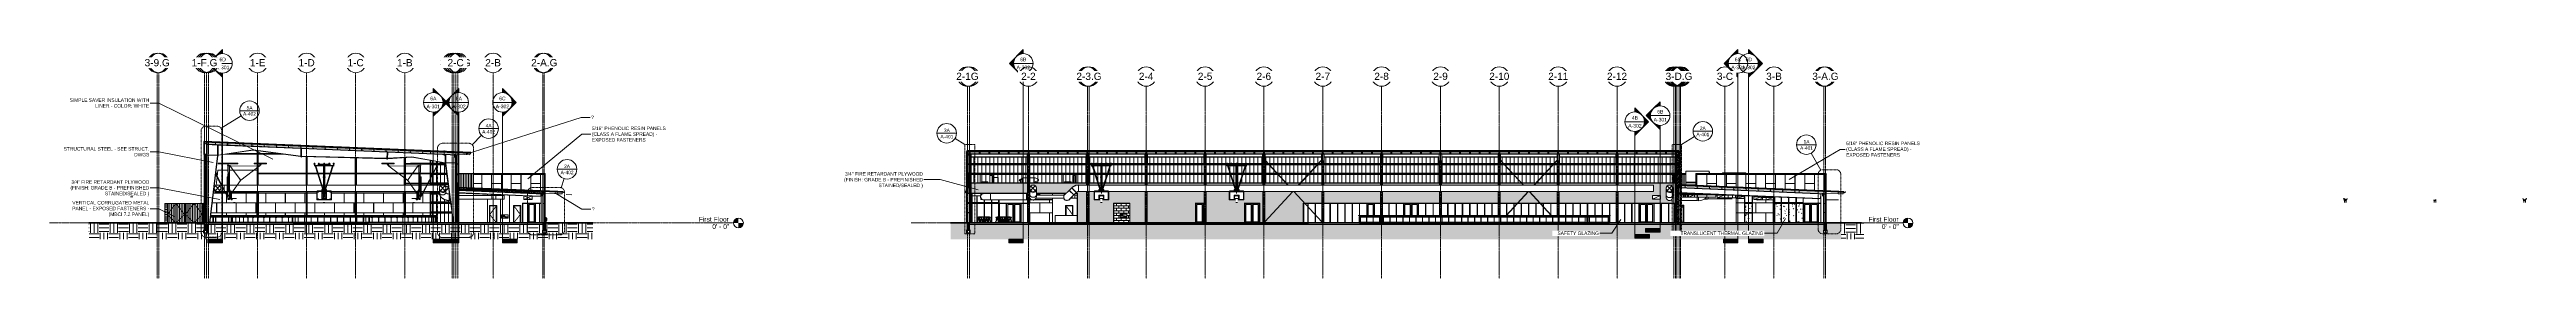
# Model space of a CAD drawing. Header units: inches. Extents: x 21408 to 98131, y -290 to 853.
# Drawn here: x 30743 to 42926, y -273 to 853 of the extents above; entities that cross this region are included whole.
import ezdxf

# ---------------------------------------------------------------- set-up
doc = ezdxf.new("R2010")
doc.units = ezdxf.units.IN
doc.header["$MEASUREMENT"] = 0
for name, pattern in [('Dash 1_16_', [0.125, 0.0625, -0.0625]), ('Dash Dot 3_16_', [0.3125, 0.1875, -0.0625, 0, -0.0625]), ('Grid Line 1_2_', [0.875, 0.5, -0.125, 0.125, -0.125]), ('Hidden 1_8_', [0.1875, 0.125, -0.0625])]:
    doc.linetypes.add(name, pattern=pattern)
for name, color, linetype, lineweight in [('A-ANNO-IDEN', 131, 'Continuous', 9), ('A-ANNO-SYMB', 150, 'Continuous', 9), ('A-AREA', 32, 'Continuous', 9), ('A-CLNG', 13, 'Continuous', 9), ('A-CLNG-PATT', 13, 'Continuous', 25), ('A-DETL', 90, 'Continuous', 9), ('A-DOOR', 31, 'Continuous', 9), ('A-DOOR-FRAM', 31, 'Continuous', 9), ('A-FLOR', 192, 'Continuous', 9), ('A-FLOR-HRAL', 11, 'Continuous', 9), ('A-FLOR-LEVL', 51, 'Continuous', 9), ('A-FLOR-MCUT', 51, 'Continuous', 9), ('A-FLOR-PATT', 8, 'Continuous', 25), ('A-GLAZ-CURT', 52, 'Continuous', 9), ('A-GLAZ-CWMG', 51, 'Continuous', 9), ('A-ROOF', 132, 'Continuous', 9), ('A-ROOF-OTLN', 132, 'Continuous', 9), ('A-ROOF-PATT', 132, 'Continuous', 9), ('A-WALL', 113, 'Continuous', 9), ('A-WALL-PATT', 111, 'Continuous', 25), ('C-TOPO', 7, 'Continuous', 9), ('EOP-PR', 4, 'Continuous', 13), ('G-ANNO-SYMB', 111, 'Continuous', 9), ('I-FURN', 30, 'Continuous', 9), ('I-WALL', 2, 'Continuous', 9), ('L-SITE-WALL', 31, 'Continuous', 9), ('M-EQPM', 50, 'Continuous', 9), ('M-HVAC-DUCT', 70, 'Continuous', 9), ('M-HVAC-DUCT-ANNO', 70, 'Continuous', 9), ('P-SANR-FIXT', 6, 'Continuous', 9), ('Q-CASE', 31, 'Continuous', 9), ('Q-SPCQ', 91, 'Continuous', 9), ('S-BEAM', 12, 'Continuous', 9), ('S-COLS', 52, 'Continuous', 9), ('S-FNDN', 32, 'Continuous', 9), ('S-GRID', 1, 'Continuous', 9), ('S-GRID-IDEN', 1, 'Continuous', 9)]:
    doc.layers.add(name, color=color, linetype=linetype, lineweight=lineweight)
doc.styles.add('Arial', font='arial.ttf', dxfattribs={"height": 23.60479})
doc.styles.add('Arial_1', font='arial.ttf', dxfattribs={"height": 35.407186})
doc.styles.add('Arial_2', font='arial.ttf', dxfattribs={"height": 17.703593})
doc.styles.add('Century Gothic', font='GOTHIC.TTF', dxfattribs={"height": 17.245342})
pattern_1 = [(50, (22011.01, 102), (55.0854, -4.8198), [5.76, -63.36]), (355, (22011.01, 102), (-10.6557, 57.7685), [4.608, -50.688]), (100.451, (22015.6, 101.6), (44.4295, 52.9487), [4.895, -53.848]), (46.184, (22011.01, 117.36), (81.9644, -12.712), [8.64, -95.04]), (96.636, (22017.84, 116.3), (71.7815, 74.8124), [7.343, -80.772]), (351.184, (22011.01, 117.36), (71.782, 74.8124), [6.912, -76.032]), (21, (22018.69, 113.52), (45.842, -30.9215), [5.76, -63.36]), (326, (22018.69, 113.52), (18.687, 55.6915), [4.608, -50.688]), (71.451, (22022.51, 110.943), (64.529, 24.77), [4.895, -53.848]), (37.5, (22011.012, 102), (0.9339, 25.5668), [2.534, -47.539, 2.534, -48.922, -50.88]), (37.5, (22011.012, 102), (0.9339, 25.5668), [-101.53, 2.534, -48.346]), (7.5, (22011.012, 102), (20.204, 30.2913), [2.534, -26.803, 2.534, -46.387, -19.392]), (7.5, (22011.012, 102), (20.204, 30.2913), [-78.259, 2.534, -16.858]), (327.5, (21993.885, 102), (40.9978, -1.7324), [2.534, -16.666, 2.534, -57.37, -79.488]), (327.5, (21993.885, 102), (40.9978, -1.7324), [-79.104, 2.534, -76.954]), (317.5, (21986.205, 102), (44.7889, 7.6878), [2.534, -22.426, 2.534, -37.248, -56.448]), (317.5, (21986.205, 102), (44.7889, 7.6878), [-64.742, 2.534, -53.914])]
pattern_2 = [(0, (22011.01, 102), (48, 48), [48, -48]), (0, (22011.01, 120), (48, 48), [48, -48]), (0, (22011.01, 138), (48, 48), [48, -48]), (90, (22017.01, 144), (-48, 48), [48, -48]), (90, (22035.01, 144), (-48, 48), [48, -48]), (90, (22053.01, 144), (-48, 48), [48, -48])]
pattern_3 = [(161.57, (22011.972, 102.96), (-7.6802237, -0.0009796), [0, -54.643, 6.067, 0]), (18.43, (22010.052, 102.96), (-7.6802237, 0.0009796), [0, -54.643, 6.067, 0]), (108.43, (22011.972, 102.96), (3.8382953, -19.2013653), [18.211, -42.499]), (71.57, (22010.052, 102.96), (3.8382953, 19.2013653), [18.211, -42.499])]
pattern_4 = [(45, (22011.012, 102), (-19.007, 19.007), []), (45, (22011.012, 130.8), (-19.007, 19.007), [])]
pattern_5 = [(0, (22011.012, 102), (0, 24), []), (90, (22011.012, 102), (-24, 1e-15), [])]
pattern_6 = [(0, (22785.02, 0.75), (-193, 193), [48, -145]), (90, (22785.02, 0.75), (-193, 1e-14), [96.25, -96.75]), (180, (22833.02, 97), (-193, 193), [48, -145]), (90, (22833.02, 0.75), (-193, 1e-14), [96.25, -96.75]), (180, (22833.02, 97.25), (-193, 193), [48, -145]), (90, (22833.02, 97.25), (-193, 1e-14), [96.25, -96.75]), (0, (22785.02, 193.5), (-193, 193), [48, -145]), (90, (22785.02, 97.25), (-193, 1e-14), [96.25, -96.75]), (0, (22833.27, 48.75), (-193, 193), [48, -145]), (90, (22833.27, 0.5), (-193, 1e-14), [48.25, -144.75]), (90, (22881.27, 0.5), (-193, 1e-14), [48.25, -144.75]), (0, (22833.27, 145.25), (-193, 193), [48, -145]), (90, (22833.27, 49), (-193, 1e-14), [96.25, -96.75]), (180, (22881.27, 49), (-193, 193), [48, -145]), (90, (22881.27, 49), (-193, 1e-14), [96.25, -96.75]), (90, (22833.27, 145.5), (-193, 1e-14), [48, -145]), (180, (22881.27, 145.5), (-193, 193), [48, -145]), (90, (22881.27, 145.5), (-193, 1e-14), [48, -145]), (0, (22881.52, 0.75), (-193, 193), [48, -145]), (90, (22881.52, 0.75), (-193, 1e-14), [96.25, -96.75]), (180, (22929.52, 97), (-193, 193), [48, -145]), (90, (22929.52, 0.75), (-193, 1e-14), [96.25, -96.75]), (180, (22929.52, 97.25), (-193, 193), [48, -145]), (90, (22929.52, 97.25), (-193, 1e-14), [96.25, -96.75]), (180, (22929.52, 193.5), (-193, 193), [48, -145]), (90, (22881.52, 97.25), (-193, 1e-14), [96.25, -96.75]), (0, (22929.77, 48.75), (-193, 193), [48, -145]), (90, (22929.77, 0.5), (-193, 1e-14), [48.25, -144.75]), (90, (22977.77, 0.5), (-193, 1e-14), [48.25, -144.75]), (0, (22929.77, 145.25), (-193, 193), [48, -145]), (90, (22929.77, 49), (-193, 1e-14), [96.25, -96.75]), (180, (22977.77, 49), (-193, 193), [48, -145]), (90, (22977.77, 49), (-193, 1e-14), [96.25, -96.75]), (90, (22929.77, 145.5), (-193, 1e-14), [48, -145]), (180, (22977.77, 145.5), (-193, 193), [48, -145]), (90, (22977.77, 145.5), (-193, 1e-14), [48, -145])]
pattern_7 = [(180, (21214.803, 337.75), (-1e-15, -8), [])]
pattern_8 = [(50, (-87573.42, 98.42), (55.0854, -4.819842), [5.76, -63.36]), (355, (-87573.42, 98.42), (-10.65569, 57.76853), [4.608, -50.688]), (100.451, (-87568.83, 98.02), (44.429468, 52.94866), [4.895, -53.848]), (46.184, (-87573.42, 113.78), (81.96444, -12.71212), [8.64, -95.04]), (96.636, (-87566.59, 112.72), (71.7815, 74.81238), [7.343, -80.772]), (351.184, (-87573.42, 113.78), (71.78195, 74.81243), [6.912, -76.032]), (21, (-87565.74, 109.94), (45.84207, -30.92146), [5.76, -63.36]), (326, (-87565.74, 109.94), (18.687064, 55.691476), [4.608, -50.688]), (71.451, (-87561.92, 107.363), (64.52891, 24.77011), [4.895, -53.848]), (37.5, (-87573.42, 98.42), (0.9338946, 25.566816), [2.534, -47.539, 2.534, -48.922, -50.88]), (37.5, (-87573.42, 98.42), (0.9338946, 25.566816), [-101.53, 2.534, -48.346]), (7.5, (-87573.42, 98.42), (20.20404, 30.291303), [2.534, -26.803, 2.534, -46.387, -19.392]), (7.5, (-87573.42, 98.42), (20.20404, 30.291303), [-78.259, 2.534, -16.858]), (327.5, (-87590.546, 98.42), (40.9977845, -1.7324026), [2.534, -16.666, 2.534, -57.37, -79.488]), (327.5, (-87590.546, 98.42), (40.9977845, -1.7324026), [-79.104, 2.534, -76.954]), (317.5, (-87598.226, 98.42), (44.788883, 7.687839), [2.534, -22.426, 2.534, -37.248, -56.448]), (317.5, (-87598.226, 98.42), (44.788883, 7.687839), [-64.742, 2.534, -53.914])]
pattern_9 = [(0, (-87573.42, 98.42), (48, 48), [48, -48]), (0, (-87573.42, 116.42), (48, 48), [48, -48]), (0, (-87573.42, 134.42), (48, 48), [48, -48]), (90, (-87567.42, 140.42), (-48, 48), [48, -48]), (90, (-87549.42, 140.42), (-48, 48), [48, -48]), (90, (-87531.42, 140.42), (-48, 48), [48, -48])]
pattern_10 = [(90, (-86458.87, -1108), (-193, -193), [48, -145]), (180, (-86458.87, -1108), (-2e-14, -193), [96.25, -96.75]), (270, (-86555.12, -1060), (-193, -193), [48, -145]), (180, (-86458.87, -1060), (-2e-14, -193), [96.25, -96.75]), (270, (-86555.37, -1060), (-193, -193), [48, -145]), (180, (-86555.37, -1060), (-2e-14, -193), [96.25, -96.75]), (90, (-86651.62, -1108), (-193, -193), [48, -145]), (180, (-86555.37, -1108), (-2e-14, -193), [96.25, -96.75]), (90, (-86506.87, -1059.75), (-193, -193), [48, -145]), (180, (-86458.62, -1059.75), (-2e-14, -193), [48.25, -144.75]), (180, (-86458.62, -1011.75), (-2e-14, -193), [48.25, -144.75]), (90, (-86603.37, -1059.75), (-193, -193), [48, -145]), (180, (-86507.12, -1059.75), (-2e-14, -193), [96.25, -96.75]), (270, (-86507.12, -1011.75), (-193, -193), [48, -145]), (180, (-86507.12, -1011.75), (-2e-14, -193), [96.25, -96.75]), (180, (-86603.62, -1059.75), (-2e-14, -193), [48, -145]), (270, (-86603.62, -1011.75), (-193, -193), [48, -145]), (180, (-86603.62, -1011.75), (-2e-14, -193), [48, -145]), (90, (-86458.87, -1011.5), (-193, -193), [48, -145]), (180, (-86458.87, -1011.5), (-2e-14, -193), [96.25, -96.75]), (270, (-86555.12, -963.5), (-193, -193), [48, -145]), (180, (-86458.87, -963.5), (-2e-14, -193), [96.25, -96.75]), (270, (-86555.37, -963.5), (-193, -193), [48, -145]), (180, (-86555.37, -963.5), (-2e-14, -193), [96.25, -96.75]), (270, (-86651.62, -963.5), (-193, -193), [48, -145]), (180, (-86555.37, -1011.5), (-2e-14, -193), [96.25, -96.75]), (90, (-86506.87, -963.25), (-193, -193), [48, -145]), (180, (-86458.62, -963.25), (-2e-14, -193), [48.25, -144.75]), (180, (-86458.62, -915.25), (-2e-14, -193), [48.25, -144.75]), (90, (-86603.37, -963.25), (-193, -193), [48, -145]), (180, (-86507.12, -963.25), (-2e-14, -193), [96.25, -96.75]), (270, (-86507.12, -915.25), (-193, -193), [48, -145]), (180, (-86507.12, -915.25), (-2e-14, -193), [96.25, -96.75]), (180, (-86603.62, -963.25), (-2e-14, -193), [48, -145]), (270, (-86603.62, -915.25), (-193, -193), [48, -145]), (180, (-86603.62, -915.25), (-2e-14, -193), [48, -145])]
pattern_11 = [(161.57, (-87572.46, 99.38), (-7.680223697, -0.000979594), [0, -54.643, 6.067, 0]), (18.43, (-87574.38, 99.38), (-7.680223697, 0.000979594), [0, -54.643, 6.067, 0]), (108.43, (-87572.46, 99.38), (3.838295293, -19.201365322), [18.211, -42.499]), (71.57, (-87574.38, 99.38), (3.838295293, 19.201365322), [18.211, -42.499])]
pattern_12 = [(0, (-83612.71, 145.5), (-193, 193), [48, -145]), (90, (-83612.71, 145.5), (-193, 1e-14), [96.25, -96.75]), (180, (-83564.71, 241.75), (-193, 193), [48, -145]), (90, (-83564.71, 145.5), (-193, 1e-14), [96.25, -96.75]), (180, (-83564.71, 242), (-193, 193), [48, -145]), (90, (-83564.71, 242), (-193, 1e-14), [96.25, -96.75]), (0, (-83612.71, 338.25), (-193, 193), [48, -145]), (90, (-83612.71, 242), (-193, 1e-14), [96.25, -96.75]), (0, (-83564.46, 193.5), (-193, 193), [48, -145]), (90, (-83564.46, 145.25), (-193, 1e-14), [48.25, -144.75]), (90, (-83516.46, 145.25), (-193, 1e-14), [48.25, -144.75]), (0, (-83564.46, 290), (-193, 193), [48, -145]), (90, (-83564.46, 193.75), (-193, 1e-14), [96.25, -96.75]), (180, (-83516.46, 193.75), (-193, 193), [48, -145]), (90, (-83516.46, 193.75), (-193, 1e-14), [96.25, -96.75]), (90, (-83564.46, 290.25), (-193, 1e-14), [48, -145]), (180, (-83516.46, 290.25), (-193, 193), [48, -145]), (90, (-83516.46, 290.25), (-193, 1e-14), [48, -145]), (0, (-83516.21, 145.5), (-193, 193), [48, -145]), (90, (-83516.21, 145.5), (-193, 1e-14), [96.25, -96.75]), (180, (-83468.21, 241.75), (-193, 193), [48, -145]), (90, (-83468.21, 145.5), (-193, 1e-14), [96.25, -96.75]), (180, (-83468.21, 242), (-193, 193), [48, -145]), (90, (-83468.21, 242), (-193, 1e-14), [96.25, -96.75]), (180, (-83468.21, 338.25), (-193, 193), [48, -145]), (90, (-83516.21, 242), (-193, 1e-14), [96.25, -96.75]), (0, (-83467.96, 193.5), (-193, 193), [48, -145]), (90, (-83467.96, 145.25), (-193, 1e-14), [48.25, -144.75]), (90, (-83419.96, 145.25), (-193, 1e-14), [48.25, -144.75]), (0, (-83467.96, 290), (-193, 193), [48, -145]), (90, (-83467.96, 193.75), (-193, 1e-14), [96.25, -96.75]), (180, (-83419.96, 193.75), (-193, 193), [48, -145]), (90, (-83419.96, 193.75), (-193, 1e-14), [96.25, -96.75]), (90, (-83467.96, 290.25), (-193, 1e-14), [48, -145]), (180, (-83419.96, 290.25), (-193, 193), [48, -145]), (90, (-83419.96, 290.25), (-193, 1e-14), [48, -145])]
pattern_13 = [(45, (-87573.42, 98.42), (-19.00703, 19.00703), []), (45, (-87573.42, 127.22), (-19.00703, 19.00703), [])]
pattern_14 = [(0, (-87573.42, 98.42), (61.44, 15.36), [2.534, -43.546, 2.534, -43.546, -245.76]), (0, (-87573.42, 98.42), (61.44, 15.36), [-92.16, 2.534, -89.626, 2.534, -43.546, -107.52]), (0, (-87573.42, 98.42), (61.44, 15.36), [-230.4, 2.534, -28.186, 2.534, -74.266]), (120, (-87550.38, 106.1), (-44.0221502, 45.5286008), [2.534, -43.546, 2.534, -43.546, -245.76]), (120, (-87550.38, 106.1), (-44.0221502, 45.5286008), [-92.16, 2.534, -89.626, 2.534, -43.546, -107.52]), (120, (-87550.38, 106.1), (-44.0221502, 45.5286008), [-230.4, 2.534, -28.186, 2.534, -74.266]), (240, (-87542.7, 136.82), (-17.4178498, -60.8886008), [2.534, -43.546, 2.534, -43.546, -245.76]), (240, (-87542.7, 136.82), (-17.4178498, -60.8886008), [-92.16, 2.534, -89.626, 2.534, -43.546, -107.52]), (240, (-87542.7, 136.82), (-17.4178498, -60.8886008), [-230.4, 2.534, -28.186, 2.534, -74.266])]
pattern_15 = [(0, (-87573.42, 98.42), (0, 24), []), (90, (-87573.42, 98.42), (-24, 1e-15), [])]

msp = doc.modelspace()

# ---------------------------------------------------------------- texts
at = {"layer": 'A-ANNO-SYMB', "char_height": 17.2, "attachment_point": 2, "line_spacing_factor": 0.984117, "style": 'Century Gothic'}
for s, insert, width in [('A-402', (31727, 545), 77.76), ('5A', (31727, 575), 36.94), ('A-402', (32903, 457), 77.76), ('4A', (32903, 487), 36.94), ('A-401', (35157, 433), 77.76), ('3A', (35157, 464), 36.94), ('A-401', (38875, 444), 77.76), ('2A', (38875, 474), 36.94), ('A-401', (39385, 377), 77.76), ('1A', (39385, 408), 36.94), ('A-402', (33289, 257), 77.76), ('2A', (33289, 287), 36.94)]:
    msp.add_mtext(s, dxfattribs=dict(at, insert=insert, width=width))
at = {"layer": 'G-ANNO-SYMB', "char_height": 17.7, "attachment_point": 2, "line_spacing_factor": 0.938532, "style": 'Arial_2'}
for s, insert, width in [('A-301', (39048, 774), 78.62), ('6C', (39048, 813), 37.58), ('A-302', (39101, 774), 78.62), ('6D', (39101, 813), 37.58), ('6A', (32631, 621), 36.07), ('6A', (32757, 621), 36.07), ('6C', (32971, 621), 37.58), ('A-301', (32631, 582), 78.62), ('A-302', (32757, 582), 78.62), ('A-302', (32971, 582), 78.62), ('A-302', (38541, 487), 78.62), ('4B', (38541, 526), 36.07), ('A-301', (38666, 517), 78.62), ('6B', (38666, 556), 36.07)]:
    msp.add_mtext(s, dxfattribs=dict(at, insert=insert, width=width))

# ---------------------------------------------------------------- blocks, each defined once
blk = doc.blocks.new('Drinking_Fountain-Haws_Corporation-Wall_Mounted_1119 - 1119-355849-Building Section - North_South looking East _ Fitness Center')
at = {"layer": 'P-SANR-FIXT', "color": 7}
for p, q in [((22617, 40), (22585, 40)), ((22585, 40), (22585, 23)), ((22585, 23), (22617, 23)), ((22587, 36), (22587, 30)), ((22587, 36), (22590, 36)), ((22590, 30), (22587, 30)), ((22588, 36), (22588, 36)), ((22590, 36), (22596, 36)), ((22596, 30), (22590, 30)), ((22596, 36), (22599, 36)), ((22599, 30), (22596, 30)), ((22599, 30), (22599, 36)), ((22603, 30), (22603, 24)), ((22603, 30), (22606, 30)), ((22606, 24), (22603, 24)), ((22606, 32), (22606, 32)), ((22606, 30), (22612, 30)), ((22612, 24), (22606, 24)), ((22612, 30), (22615, 30)), ((22615, 24), (22612, 24)), ((22615, 24), (22615, 30)), ((22617, 23), (22617, 40))]:
    blk.add_line(p, q, dxfattribs=at)
at = {"layer": 'P-SANR-FIXT', "color": 55}
for p, q in [((22588, 37), (22588, 36)), ((22588, 36), (22588, 36)), ((22588, 36), (22588, 36)), ((22588, 36), (22589, 36)), ((22590, 36), (22588, 36)), ((22590, 36), (22588, 36)), ((22590, 37), (22590, 38)), ((22590, 36), (22590, 37)), ((22590, 36), (22590, 36)), ((22590, 36), (22590, 36)), ((22590, 36), (22590, 36)), ((22590, 36), (22590, 36)), ((22604, 31), (22604, 30)), ((22604, 31), (22604, 31)), ((22606, 31), (22604, 31)), ((22604, 30), (22604, 30)), ((22604, 30), (22605, 30)), ((22606, 30), (22604, 30)), ((22606, 32), (22606, 31)), ((22606, 31), (22606, 32)), ((22606, 30), (22606, 31)), ((22606, 31), (22606, 31)), ((22606, 31), (22606, 31)), ((22606, 30), (22606, 30)), ((22606, 30), (22606, 30))]:
    blk.add_line(p, q, dxfattribs=at)
at = {"layer": 'P-SANR-FIXT', "color": 7, "flags": 128}
for points in [[(22592, 34), (22592, 34), (22592, 34)], [(22592, 31), (22592, 31), (22592, 31), (22592, 31)], [(22592, 31), (22592, 31), (22592, 31), (22592, 31)], [(22594, 34), (22594, 34), (22594, 34)], [(22594, 31), (22594, 31), (22594, 31), (22594, 31)], [(22594, 31), (22594, 31), (22594, 31)], [(22608, 28), (22608, 28), (22608, 28)], [(22608, 25), (22608, 25), (22608, 25), (22608, 25)], [(22608, 25), (22608, 25), (22608, 25), (22608, 25)], [(22610, 28), (22610, 28), (22610, 28)], [(22610, 25), (22610, 25), (22610, 25), (22610, 25)], [(22610, 25), (22610, 25), (22610, 25)]]:
    blk.add_lwpolyline(points, dxfattribs=at)
at = {"layer": 'P-SANR-FIXT', "color": 55, "flags": 128}
for points in [[(22593, 33), (22593, 33), (22593, 33), (22593, 33), (22593, 33), (22593, 33), (22593, 33), (22593, 33), (22593, 33), (22593, 33), (22593, 33), (22593, 33), (22593, 33), (22592, 33), (22592, 33), (22592, 33), (22592, 33), (22592, 33), (22592, 33), (22592, 33), (22592, 33), (22592, 33), (22592, 33), (22592, 33), (22592, 33), (22592, 33), (22592, 33), (22592, 33), (22592, 33), (22592, 33), (22592, 33), (22592, 33), (22592, 33), (22592, 33), (22592, 33), (22592, 33), (22592, 33), (22592, 33), (22592, 33), (22592, 33), (22592, 32), (22592, 32), (22592, 32), (22592, 32), (22592, 32), (22592, 32), (22592, 32), (22592, 32), (22592, 32), (22592, 32), (22592, 32), (22592, 32), (22592, 32), (22592, 32), (22592, 32), (22592, 32), (22592, 32), (22592, 32), (22592, 32), (22592, 32), (22592, 32), (22592, 32), (22592, 32), (22592, 32), (22592, 32), (22592, 32), (22592, 32), (22593, 32), (22593, 32), (22593, 32), (22593, 32), (22593, 32), (22593, 32), (22593, 32), (22593, 32), (22593, 32), (22593, 32), (22593, 32), (22593, 32), (22593, 32)], [(22593, 33), (22593, 33), (22593, 33), (22593, 33), (22593, 33), (22593, 33), (22593, 33), (22593, 33), (22593, 33), (22593, 33), (22593, 33), (22593, 33), (22593, 33), (22593, 33), (22593, 33), (22593, 33), (22593, 33), (22592, 33), (22592, 33), (22592, 33), (22592, 33), (22592, 33), (22592, 33), (22592, 33), (22592, 33), (22592, 33), (22592, 33), (22592, 33), (22592, 33), (22592, 33), (22592, 33), (22592, 33), (22592, 33), (22592, 33), (22592, 33), (22592, 33), (22592, 33), (22592, 33), (22592, 33), (22592, 33), (22592, 32), (22592, 32), (22592, 32), (22592, 32), (22592, 32), (22592, 32), (22592, 32), (22592, 32), (22592, 32), (22592, 32), (22592, 32), (22592, 32), (22592, 32), (22592, 32), (22592, 32), (22592, 32), (22592, 32), (22592, 32), (22592, 32), (22592, 32), (22592, 32), (22592, 32), (22592, 32), (22593, 32), (22593, 32), (22593, 32), (22593, 32), (22593, 32), (22593, 32), (22593, 32), (22593, 32), (22593, 32), (22593, 32), (22593, 32), (22593, 32), (22593, 32), (22593, 32), (22593, 32), (22593, 32), (22593, 32)], [(22593, 32), (22593, 32), (22593, 32), (22593, 32), (22593, 32), (22593, 32), (22593, 32), (22593, 32), (22593, 32), (22593, 32), (22593, 32), (22593, 32), (22593, 32), (22593, 32), (22593, 32), (22594, 32), (22594, 32), (22594, 32), (22594, 32), (22594, 32), (22594, 32), (22594, 32), (22594, 32), (22594, 32), (22594, 32), (22594, 32), (22594, 32), (22594, 32), (22594, 32), (22594, 32), (22594, 32), (22594, 32), (22594, 32), (22594, 32), (22594, 32), (22594, 32), (22594, 32), (22594, 32), (22594, 32), (22594, 32), (22594, 33), (22594, 33), (22594, 33), (22594, 33), (22594, 33), (22594, 33), (22594, 33), (22594, 33), (22594, 33), (22594, 33), (22594, 33), (22594, 33), (22594, 33), (22594, 33), (22594, 33), (22594, 33), (22594, 33), (22594, 33), (22594, 33), (22594, 33), (22594, 33), (22594, 33), (22594, 33), (22594, 33), (22594, 33), (22593, 33), (22593, 33), (22593, 33), (22593, 33), (22593, 33), (22593, 33), (22593, 33), (22593, 33), (22593, 33), (22593, 33), (22593, 33), (22593, 33), (22593, 33), (22593, 33), (22593, 33)], [(22593, 32), (22593, 32), (22593, 32), (22593, 32), (22593, 32), (22593, 32), (22593, 32), (22593, 32), (22593, 32), (22593, 32), (22593, 32), (22593, 32), (22593, 32), (22593, 32), (22593, 32), (22593, 32), (22593, 32), (22593, 32), (22593, 32), (22593, 32), (22594, 32), (22594, 32), (22594, 32), (22594, 32), (22594, 32), (22594, 32), (22594, 32), (22594, 32), (22594, 32), (22594, 32), (22594, 32), (22594, 32), (22594, 32), (22594, 32), (22594, 32), (22594, 32), (22594, 32), (22594, 32), (22594, 32), (22594, 32)], [(22594, 32), (22594, 33), (22594, 33), (22594, 33), (22594, 33), (22594, 33), (22594, 33), (22594, 33), (22594, 33), (22594, 33), (22594, 33), (22594, 33), (22594, 33), (22594, 33), (22594, 33), (22594, 33), (22594, 33), (22594, 33), (22594, 33), (22594, 33), (22594, 33), (22593, 33), (22593, 33), (22593, 33), (22593, 33), (22593, 33), (22593, 33), (22593, 33), (22593, 33), (22593, 33), (22593, 33), (22593, 33), (22593, 33), (22593, 33), (22593, 33), (22593, 33), (22593, 33), (22593, 33), (22593, 33), (22593, 33), (22593, 33)], [(22609, 28), (22609, 28), (22609, 28), (22609, 28), (22609, 28), (22609, 28), (22609, 28), (22609, 28), (22609, 28), (22609, 28), (22609, 28), (22609, 28), (22609, 28), (22609, 28), (22609, 28), (22609, 28), (22609, 28), (22608, 28), (22608, 28), (22608, 28), (22608, 28), (22608, 27), (22608, 27), (22608, 27), (22608, 27), (22608, 27), (22608, 27), (22608, 27), (22608, 27), (22608, 27), (22608, 27), (22608, 27), (22608, 27), (22608, 27), (22608, 27), (22608, 27), (22608, 27), (22608, 27), (22608, 27), (22608, 27), (22608, 27), (22608, 27), (22608, 27), (22608, 27), (22608, 27), (22608, 27), (22608, 27), (22608, 27), (22608, 27), (22608, 27), (22608, 27), (22608, 27), (22608, 27), (22608, 27), (22608, 27), (22608, 27), (22608, 27), (22608, 26), (22608, 26), (22608, 26), (22608, 26), (22608, 26), (22608, 26), (22609, 26), (22609, 26), (22609, 26), (22609, 26), (22609, 26), (22609, 26), (22609, 26), (22609, 26), (22609, 26), (22609, 26), (22609, 26), (22609, 26), (22609, 26), (22609, 26), (22609, 26), (22609, 26), (22609, 26)], [(22609, 28), (22609, 28), (22609, 28), (22609, 28), (22609, 28), (22609, 28), (22609, 28), (22609, 28), (22609, 28), (22609, 28), (22609, 28), (22609, 28), (22609, 28), (22608, 28), (22608, 28), (22608, 28), (22608, 28), (22608, 28), (22608, 28), (22608, 28), (22608, 28), (22608, 28), (22608, 28), (22608, 28), (22608, 28), (22608, 28), (22608, 27), (22608, 27), (22608, 27), (22608, 27), (22608, 27), (22608, 27), (22608, 27), (22608, 27), (22608, 27), (22608, 27), (22608, 27), (22608, 27), (22608, 27), (22608, 27), (22608, 27), (22608, 27), (22608, 27), (22608, 27), (22608, 27), (22608, 27), (22608, 27), (22608, 27), (22608, 27), (22608, 27), (22608, 27), (22608, 27), (22608, 27), (22608, 26), (22608, 26), (22608, 26), (22608, 26), (22608, 26), (22608, 26), (22608, 26), (22608, 26), (22608, 26), (22608, 26), (22608, 26), (22608, 26), (22608, 26), (22608, 26), (22609, 26), (22609, 26), (22609, 26), (22609, 26), (22609, 26), (22609, 26), (22609, 26), (22609, 26), (22609, 26), (22609, 26), (22609, 26), (22609, 26), (22609, 26)], [(22609, 26), (22609, 26), (22609, 26), (22609, 26), (22609, 26), (22609, 26), (22609, 26), (22609, 26), (22609, 26), (22609, 26), (22609, 26), (22609, 26), (22609, 26), (22609, 26), (22609, 26), (22609, 26), (22609, 26), (22609, 26), (22609, 26), (22609, 26), (22610, 26), (22610, 26), (22610, 27), (22610, 27), (22610, 27), (22610, 27), (22610, 27), (22610, 27), (22610, 27), (22610, 27), (22610, 27), (22610, 27), (22610, 27), (22610, 27), (22610, 27), (22610, 27), (22610, 27), (22610, 27), (22610, 27), (22610, 27), (22610, 27), (22610, 27), (22610, 27), (22610, 27), (22610, 27), (22610, 27), (22610, 27), (22610, 27), (22610, 27), (22610, 27), (22610, 27), (22610, 27), (22610, 27), (22610, 27), (22610, 27), (22610, 27), (22610, 27), (22610, 27), (22610, 27), (22610, 28), (22609, 28), (22609, 28), (22609, 28), (22609, 28), (22609, 28), (22609, 28), (22609, 28), (22609, 28), (22609, 28), (22609, 28), (22609, 28), (22609, 28), (22609, 28), (22609, 28), (22609, 28), (22609, 28), (22609, 28), (22609, 28), (22609, 28), (22609, 28)], [(22609, 26), (22609, 26), (22609, 26), (22609, 26), (22609, 26), (22609, 26), (22609, 26), (22609, 26), (22609, 26), (22609, 26), (22609, 26), (22609, 26), (22609, 26), (22609, 26), (22609, 26), (22610, 26), (22610, 26), (22610, 26), (22610, 26), (22610, 26), (22610, 26), (22610, 26), (22610, 26), (22610, 26), (22610, 26), (22610, 26), (22610, 26), (22610, 27), (22610, 27), (22610, 27), (22610, 27), (22610, 27), (22610, 27), (22610, 27), (22610, 27), (22610, 27), (22610, 27), (22610, 27), (22610, 27), (22610, 27), (22610, 27), (22610, 27), (22610, 27), (22610, 27), (22610, 27), (22610, 27), (22610, 27), (22610, 27), (22610, 27), (22610, 27), (22610, 27), (22610, 27), (22610, 27), (22610, 27), (22610, 28), (22610, 28), (22610, 28), (22610, 28), (22610, 28), (22610, 28), (22610, 28), (22610, 28), (22610, 28), (22610, 28), (22610, 28), (22609, 28), (22609, 28), (22609, 28), (22609, 28), (22609, 28), (22609, 28), (22609, 28), (22609, 28), (22609, 28), (22609, 28), (22609, 28), (22609, 28), (22609, 28), (22609, 28), (22609, 28)]]:
    blk.add_lwpolyline(points, dxfattribs=at)
at = {"layer": 'P-SANR-FIXT', "color": 55}
for points, knots in [([(22589, 38), (22589, 38), (22589, 38), (22589, 38), (22589, 38), (22589, 38), (22589, 38), (22589, 38), (22589, 38), (22589, 38), (22589, 38), (22589, 38), (22589, 38), (22589, 38), (22588, 38), (22588, 38), (22588, 37), (22588, 37), (22588, 37), (22588, 37), (22588, 37), (22588, 37), (22588, 37), (22588, 37), (22588, 37), (22588, 37), (22588, 37), (22588, 37), (22588, 37), (22588, 37), (22588, 37), (22588, 37), (22588, 37)], [0, 0, 0, 0, 0.111111, 0.166667, 0.222222, 0.277778, 0.305556, 0.333333, 0.361111, 0.388889, 0.416667, 0.444444, 0.479167, 0.513889, 0.548611, 0.583333, 0.618056, 0.652778, 0.6875, 0.722222, 0.756944, 0.774306, 0.782986, 0.791667, 0.826389, 0.861111, 0.878472, 0.887153, 0.895833, 0.913194, 0.930556, 1, 1, 1, 1]), ([(22588, 37), (22588, 37), (22588, 37), (22588, 37), (22588, 37), (22588, 37), (22588, 37)], [0, 0, 0, 0, 0.0555556, 0.0833333, 0.0972222, 0.1111111, 0.1111111, 0.1111111, 0.1111111]), ([(22590, 38), (22590, 38), (22590, 38), (22590, 38), (22590, 38), (22590, 38), (22590, 38), (22590, 38), (22590, 38), (22590, 38), (22590, 38), (22590, 38), (22590, 38), (22590, 38), (22590, 38), (22590, 38), (22590, 38), (22589, 38), (22589, 38)], [0, 0, 0, 0, 0.071429, 0.107143, 0.142857, 0.178571, 0.214286, 0.25, 0.285714, 0.321429, 0.357143, 0.392857, 0.428571, 0.464286, 0.5, 0.571429, 0.785714, 1, 1, 1, 1]), ([(22590, 37), (22590, 37), (22590, 37), (22590, 37), (22590, 37), (22590, 37), (22590, 37), (22590, 37), (22590, 37), (22590, 37), (22590, 37), (22590, 37), (22590, 37), (22590, 37), (22590, 37), (22590, 37), (22590, 37)], [0, 0, 0, 0, 0.1, 0.15, 0.2, 0.3, 0.35, 0.4, 0.475, 0.55, 0.5875, 0.625, 0.7, 0.775, 0.85, 1, 1, 1, 1]), ([(22590, 37), (22590, 37), (22590, 37), (22590, 37), (22590, 37), (22590, 37), (22590, 37), (22590, 37), (22590, 37), (22590, 37), (22590, 37), (22590, 37), (22590, 37), (22590, 37), (22590, 37), (22590, 37), (22590, 37), (22590, 37), (22590, 37), (22590, 37), (22590, 37), (22590, 37)], [0, 0, 0, 0, 0.1, 0.2, 0.25, 0.3, 0.35, 0.4, 0.45, 0.5, 0.55, 0.575, 0.6, 0.625, 0.65, 0.7, 0.75, 0.8, 0.85, 0.9, 1, 1, 1, 1]), ([(22590, 37), (22590, 37), (22590, 37), (22590, 37), (22590, 37), (22590, 37), (22590, 37), (22590, 37), (22590, 37), (22590, 37), (22590, 37), (22590, 37), (22590, 37), (22590, 37), (22590, 37), (22590, 37), (22590, 37), (22590, 37), (22590, 37), (22590, 37), (22590, 37), (22590, 37)], [0, 0, 0, 0, 0.1, 0.15, 0.2, 0.25, 0.3, 0.35, 0.375, 0.4, 0.425, 0.45, 0.5, 0.55, 0.6, 0.65, 0.7, 0.75, 0.8, 0.9, 1, 1, 1, 1]), ([(22590, 37), (22590, 37), (22590, 37), (22590, 37), (22590, 37), (22590, 37), (22590, 37), (22590, 37), (22590, 37), (22590, 37), (22590, 37), (22590, 37), (22590, 37), (22590, 37), (22590, 37), (22590, 37)], [0, 0, 0, 0, 0.2, 0.3, 0.35, 0.4, 0.475, 0.55, 0.5875, 0.625, 0.7, 0.775, 0.8125, 0.85, 1, 1, 1, 1]), ([(22605, 32), (22605, 32), (22605, 32), (22605, 32), (22605, 32), (22605, 32), (22605, 32), (22605, 32), (22605, 32), (22605, 32), (22605, 32), (22605, 32), (22605, 32), (22605, 32), (22605, 32), (22604, 32), (22604, 32), (22604, 32), (22604, 32), (22604, 32), (22604, 32), (22604, 32), (22604, 32), (22604, 32), (22604, 32), (22604, 32), (22604, 32), (22604, 32), (22604, 32), (22604, 32), (22604, 32), (22604, 31), (22604, 31)], [0, 0, 0, 0, 0.111111, 0.166667, 0.222222, 0.277778, 0.305556, 0.333333, 0.361111, 0.388889, 0.416667, 0.444444, 0.479167, 0.513889, 0.548611, 0.583333, 0.618056, 0.652778, 0.6875, 0.722222, 0.756944, 0.774306, 0.782986, 0.791667, 0.826389, 0.861111, 0.878472, 0.887153, 0.895833, 0.913194, 0.930556, 1, 1, 1, 1]), ([(22604, 31), (22604, 31), (22604, 32), (22604, 32), (22604, 32), (22604, 32), (22604, 32)], [0, 0, 0, 0, 0.0555556, 0.0833333, 0.0972222, 0.1111111, 0.1111111, 0.1111111, 0.1111111]), ([(22606, 32), (22606, 32), (22606, 32), (22606, 32), (22606, 32), (22606, 32), (22606, 32), (22606, 32), (22606, 32), (22606, 32), (22606, 32), (22606, 32), (22606, 32), (22606, 32), (22606, 32), (22606, 32), (22606, 32), (22605, 32), (22605, 32)], [0, 0, 0, 0, 0.071429, 0.107143, 0.142857, 0.178571, 0.214286, 0.25, 0.285714, 0.321429, 0.357143, 0.392857, 0.428571, 0.464286, 0.5, 0.571429, 0.785714, 1, 1, 1, 1]), ([(22606, 32), (22606, 32), (22606, 32), (22606, 32), (22606, 32), (22606, 32), (22606, 32), (22606, 32), (22606, 32), (22606, 32)], [0.7142857, 0.7142857, 0.7142857, 0.7142857, 0.7321429, 0.7857143, 0.8392857, 0.8660714, 0.8928571, 0.9464286, 1, 1, 1, 1]), ([(22606, 31), (22606, 31), (22606, 31), (22606, 31), (22606, 31), (22606, 31), (22606, 31), (22606, 31), (22606, 31)], [0, 0, 0, 0, 0.1, 0.15, 0.2, 0.3, 0.35, 0.4, 0.4, 0.4, 0.4]), ([(22606, 31), (22606, 31), (22606, 31), (22606, 31), (22606, 31), (22606, 31), (22606, 31), (22606, 31)], [0.6, 0.6, 0.6, 0.6, 0.625, 0.7, 0.775, 0.85, 1, 1, 1, 1]), ([(22606, 31), (22606, 31), (22606, 31), (22606, 31), (22606, 31), (22606, 31), (22606, 31), (22606, 31), (22606, 31), (22606, 31), (22606, 31), (22606, 31), (22606, 31), (22606, 31), (22606, 31), (22606, 31), (22606, 31), (22606, 31), (22606, 31), (22606, 31), (22606, 31), (22606, 31)], [0, 0, 0, 0, 0.1, 0.2, 0.25, 0.3, 0.35, 0.4, 0.45, 0.5, 0.55, 0.575, 0.6, 0.625, 0.65, 0.7, 0.75, 0.8, 0.85, 0.9, 1, 1, 1, 1]), ([(22606, 31), (22606, 31), (22606, 31), (22606, 31), (22606, 31), (22606, 31), (22606, 31), (22606, 31), (22606, 31), (22606, 31), (22606, 31), (22606, 31), (22606, 31), (22606, 31), (22606, 31), (22606, 31), (22606, 31), (22606, 31), (22606, 31), (22606, 31), (22606, 31), (22606, 31)], [0, 0, 0, 0, 0.1, 0.15, 0.2, 0.25, 0.3, 0.35, 0.375, 0.4, 0.425, 0.45, 0.5, 0.55, 0.6, 0.65, 0.7, 0.75, 0.8, 0.9, 1, 1, 1, 1]), ([(22606, 31), (22606, 31), (22606, 31), (22606, 31), (22606, 31), (22606, 31), (22606, 31)], [0, 0, 0, 0, 0.2, 0.3, 0.35, 0.4, 0.4, 0.4, 0.4]), ([(22606, 31), (22606, 31), (22606, 31), (22606, 31), (22606, 31), (22606, 31), (22606, 31), (22606, 31), (22606, 31)], [0.6, 0.6, 0.6, 0.6, 0.625, 0.7, 0.775, 0.8125, 0.85, 1, 1, 1, 1])]:
    blk.add_open_spline(points, degree=3, knots=knots, dxfattribs=at)
blk = doc.blocks.new('Locker Rooms and Restrooms_rvt-3-Building Section - North_South looking East _ Fitness Center')
at = {"layer": 'I-WALL', "color": 7}
for p, q in [((22579, 139), (22579, 135)), ((22623, 0), (22623, 137)), ((22579, 117), (22579, 0))]:
    blk.add_line(p, q, dxfattribs=at)
at = {"lineweight": 9}
blk.add_blockref('Drinking_Fountain-Haws_Corporation-Wall_Mounted_1119 - 1119-355849-Building Section - North_South looking East _ Fitness Center', (0, 0), dxfattribs=at)
blk = doc.blocks.new('Struct_Xcel_Sports Complex_rvt-3-Building Section - North_South looking East _ Fitness Center')
at = {"layer": 'A-FLOR-PATT', "lineweight": 9}
h = blk.add_hatch(dxfattribs=at)
h.set_pattern_fill('FP_42', style=0, pattern_type=2)
h.set_pattern_definition(pattern_1)
h.paths.add_polyline_path([(21132, -6), (22791, -6), (22791, 0), (21132, 0), (21132, -2)], flags=0)
at = {"layer": 'A-WALL-PATT', "lineweight": 9}
h = blk.add_hatch(dxfattribs=at)
h.set_pattern_fill('FP_42', style=0, pattern_type=2)
h.set_pattern_definition(pattern_1)
h.paths.add_polyline_path([(21132, -36), (21132, 0), (21124, 0), (21124, -36)], flags=0)
h = blk.add_hatch(dxfattribs=at)
h.set_pattern_fill('FP_42', style=0, pattern_type=2)
h.set_pattern_definition(pattern_1)
h.paths.add_polyline_path([(22799, -36), (22799, 0), (22791, 0), (22791, -36)], flags=0)
at = {"layer": 'S-FNDN'}
h = blk.add_hatch(dxfattribs=at)
h.set_pattern_fill('FP_42', color=256, style=0, pattern_type=2)
h.set_pattern_definition(pattern_1)
h.paths.add_polyline_path([(21119, -48), (21137, -48), (21137, -36), (21119, -36), (21119, -41)], flags=0)
h = blk.add_hatch(dxfattribs=at)
h.set_pattern_fill('FP_42', color=256, style=0, pattern_type=2)
h.set_pattern_definition(pattern_1)
h.paths.add_polyline_path([(22802, -48), (22804, -48), (22804, -36), (22786, -36), (22786, -48)], flags=0)
at = {"layer": 'A-FLOR', "color": 250, "lineweight": 25}
for p, q in [((22791, 0), (21132, 0)), ((21132, -6), (22791, -6))]:
    blk.add_line(p, q, dxfattribs=at)
at = {"layer": 'A-FLOR-MCUT', "color": 7}
for p, q in [((21132, 0), (21132, -6)), ((22791, -6), (22791, 0))]:
    blk.add_line(p, q, dxfattribs=at)
at = {"layer": 'A-WALL', "color": 7}
for p, q in [((21132, -6), (21132, 0)), ((22791, 0), (22791, -6))]:
    blk.add_line(p, q, dxfattribs=at)
at = {"layer": 'L-SITE-WALL', "color": 250, "lineweight": 25}
for p, q in [((21132, 0), (21124, 0)), ((21124, 0), (21124, -36)), ((21124, -36), (21132, -36)), ((21132, -36), (21132, -6)), ((22799, 0), (22791, 0)), ((22791, -6), (22791, -36)), ((22791, -36), (22799, -36)), ((22799, -36), (22799, 0))]:
    blk.add_line(p, q, dxfattribs=at)
at = {"layer": 'S-FNDN', "color": 250, "lineweight": 25}
for p, q in [((21137, -36), (21119, -36)), ((21119, -36), (21119, -48)), ((21119, -48), (21137, -48)), ((21137, -48), (21137, -36)), ((22804, -36), (22786, -36)), ((22786, -36), (22786, -48)), ((22786, -48), (22804, -48)), ((22804, -48), (22804, -36))]:
    blk.add_line(p, q, dxfattribs=at)
blk = doc.blocks.new('W-Wide Flange-Column - B2_E-1389165-Building Section - North_South looking East _ Fitness Center')
at = {"layer": 'S-COLS'}
for p, q in [((22779, 145), (22779, 0)), ((22779, 145), (22779, 0)), ((22787, 145), (22787, 0))]:
    blk.add_line(p, q, dxfattribs=at)
blk = doc.blocks.new('W-Wide Flange - 1_-3_ deep-1401279-Building Section - North_South looking East _ Fitness Center')
at = {"layer": 'S-BEAM'}
for p, q in [((22778, 144), (22370, 161)), ((22370, 149), (22724, 134)), ((22695, 134), (22370, 147)), ((22735, 133), (22778, 132)), ((22778, 130), (22735, 132)), ((22779, 145), (22778, 144)), ((22778, 144), (22778, 143)), ((22778, 143), (22778, 132)), ((22778, 132), (22778, 130)), ((22778, 132), (22778, 132))]:
    blk.add_line(p, q, dxfattribs=at)
blk = doc.blocks.new('Girt_C - 8_D-1405488-Building Section - North_South looking East _ Fitness Center')
at = {"layer": 'S-BEAM'}
h = blk.add_hatch(dxfattribs=at)
h.set_pattern_fill('FP_33', color=256, style=0, pattern_type=2)
h.set_pattern_definition(pattern_4)
h.paths.add_polyline_path([(21128, 389), (21128, 390), (21128, 390), (21128, 390), (21124, 390), (21124, 389)], flags=0)
h.paths.add_polyline_path([(21124, 390), (21124, 397), (21124, 397), (21124, 390)], flags=0)
h.paths.add_polyline_path([(21128, 397), (21128, 397), (21128, 397), (21124, 397), (21124, 397), (21128, 397)], flags=0)
at = {"layer": 'S-BEAM', "lineweight": 15}
for p, q in [((21128, 397), (21124, 397)), ((21124, 397), (21124, 390)), ((21124, 390), (21124, 397)), ((21124, 397), (21128, 397)), ((21128, 390), (21124, 390)), ((21124, 389), (21128, 389)), ((21128, 397), (21128, 397)), ((21128, 397), (21128, 397)), ((21128, 397), (21128, 397)), ((21128, 389), (21128, 390)), ((21128, 390), (21128, 390)), ((21128, 390), (21128, 390))]:
    blk.add_line(p, q, dxfattribs=at)
for centre, radius, start, end in [((21124, 397), 0.188, 90, 180), ((21124, 397), 0.0782, 92.1227, 180), ((21124, 390), 0.188, 180, 270), ((21124, 390), 0.0782, 180, 266.9576)]:
    blk.add_arc(centre, radius, start, end, dxfattribs=at)
blk = doc.blocks.new('FP_50-Building Section - North_South looking East _ Fitness Center')
at = {"layer": 'Q-SPCQ'}
for p, q in [((21268, 106), (21267, 106)), ((21267, 106), (21267, 106)), ((21267, 106), (21267, 106)), ((21267, 106), (21267, 106)), ((21267, 106), (21267, 106)), ((21267, 106), (21267, 106)), ((21267, 106), (21267, 106)), ((21267, 106), (21267, 106)), ((21267, 106), (21267, 106)), ((21267, 106), (21267, 106)), ((21267, 106), (21267, 106)), ((21267, 106), (21267, 106)), ((21267, 106), (21267, 106)), ((21267, 106), (21267, 105)), ((21267, 105), (21267, 105)), ((21267, 105), (21267, 105)), ((21267, 105), (21267, 105)), ((21267, 105), (21267, 105)), ((21267, 105), (21267, 105)), ((21267, 105), (21267, 105)), ((21267, 105), (21267, 105)), ((21267, 105), (21267, 105)), ((21267, 105), (21267, 105)), ((21267, 105), (21267, 105)), ((21267, 105), (21267, 105)), ((21267, 105), (21267, 105)), ((21267, 105), (21267, 105)), ((21267, 105), (21267, 105)), ((21267, 105), (21267, 105)), ((21267, 105), (21267, 105)), ((21267, 105), (21267, 105)), ((21267, 105), (21267, 105)), ((21267, 105), (21267, 105)), ((21267, 105), (21267, 105)), ((21267, 105), (21267, 105)), ((21267, 105), (21267, 105)), ((21267, 105), (21267, 104)), ((21267, 104), (21267, 104)), ((21267, 104), (21267, 104)), ((21267, 104), (21267, 104)), ((21267, 104), (21267, 104)), ((21267, 104), (21267, 104)), ((21267, 104), (21267, 104)), ((21267, 104), (21267, 104)), ((21267, 104), (21267, 104)), ((21267, 104), (21267, 104)), ((21267, 104), (21267, 104)), ((21267, 104), (21267, 104)), ((21267, 104), (21267, 104)), ((21267, 104), (21267, 103)), ((21267, 104), (21267, 104)), ((21267, 104), (21267, 104)), ((21267, 104), (21267, 104)), ((21267, 104), (21267, 104)), ((21267, 104), (21267, 104)), ((21267, 104), (21267, 104)), ((21267, 104), (21267, 104)), ((21267, 104), (21267, 104)), ((21267, 104), (21267, 104)), ((21267, 104), (21267, 104)), ((21267, 104), (21267, 104)), ((21267, 104), (21267, 104)), ((21267, 103), (21267, 103)), ((21267, 103), (21267, 103)), ((21267, 103), (21267, 103)), ((21267, 103), (21267, 103)), ((21267, 103), (21267, 103)), ((21267, 103), (21267, 103)), ((21267, 103), (21267, 103)), ((21267, 103), (21267, 103)), ((21267, 103), (21267, 103)), ((21267, 103), (21267, 103)), ((21267, 103), (21267, 103)), ((21267, 103), (21267, 103)), ((21267, 103), (21267, 103)), ((21267, 103), (21267, 103)), ((21267, 103), (21267, 103)), ((21267, 103), (21267, 103)), ((21267, 103), (21267, 103)), ((21267, 103), (21267, 103)), ((21267, 103), (21267, 103)), ((21267, 103), (21267, 103)), ((21267, 103), (21267, 103)), ((21267, 103), (21267, 102)), ((21267, 102), (21267, 102)), ((21267, 102), (21267, 102)), ((21267, 102), (21267, 102)), ((21267, 102), (21267, 102)), ((21267, 102), (21267, 102)), ((21267, 102), (21267, 102)), ((21267, 102), (21267, 102)), ((21267, 102), (21267, 102)), ((21267, 102), (21267, 102)), ((21267, 102), (21267, 102)), ((21267, 102), (21267, 102)), ((21267, 102), (21267, 102)), ((21267, 102), (21267, 102)), ((21267, 102), (21268, 102)), ((21269, 108), (21268, 108)), ((21268, 108), (21268, 108)), ((21268, 108), (21268, 107)), ((21268, 107), (21268, 107)), ((21268, 107), (21268, 107)), ((21268, 107), (21268, 107)), ((21268, 107), (21268, 107)), ((21268, 107), (21268, 107)), ((21268, 107), (21268, 107)), ((21268, 107), (21268, 107)), ((21268, 107), (21268, 107)), ((21268, 107), (21268, 107)), ((21268, 107), (21268, 107)), ((21268, 107), (21268, 107)), ((21268, 107), (21268, 107)), ((21268, 107), (21268, 107)), ((21268, 107), (21268, 107)), ((21268, 107), (21268, 107)), ((21268, 107), (21268, 107)), ((21268, 107), (21268, 107)), ((21268, 107), (21268, 107)), ((21268, 107), (21268, 107)), ((21268, 107), (21268, 107)), ((21268, 107), (21268, 107)), ((21268, 107), (21268, 106)), ((21268, 106), (21268, 106)), ((21268, 106), (21268, 106)), ((21268, 106), (21268, 106)), ((21268, 106), (21268, 106)), ((21268, 106), (21268, 106)), ((21268, 106), (21268, 106)), ((21268, 106), (21268, 106)), ((21268, 106), (21268, 106)), ((21268, 106), (21268, 106)), ((21268, 102), (21268, 102)), ((21268, 102), (21268, 102)), ((21268, 102), (21268, 102)), ((21268, 102), (21268, 102)), ((21268, 102), (21268, 102)), ((21268, 102), (21268, 102)), ((21268, 102), (21268, 102)), ((21268, 102), (21268, 102)), ((21268, 102), (21268, 101)), ((21268, 101), (21268, 101)), ((21268, 101), (21268, 101)), ((21268, 101), (21268, 101)), ((21270, 109), (21269, 109)), ((21269, 109), (21269, 109)), ((21269, 109), (21269, 109)), ((21269, 109), (21269, 108)), ((21269, 108), (21269, 108)), ((21269, 108), (21269, 108)), ((21269, 108), (21269, 108)), ((21269, 108), (21269, 108)), ((21269, 108), (21269, 108)), ((21269, 108), (21269, 108)), ((21269, 108), (21269, 108)), ((21269, 108), (21269, 108)), ((21269, 108), (21269, 108)), ((21269, 108), (21269, 108)), ((21269, 108), (21269, 108)), ((21269, 108), (21269, 108)), ((21269, 108), (21269, 108)), ((21269, 108), (21269, 108)), ((21269, 108), (21269, 108)), ((21269, 108), (21269, 108)), ((21269, 108), (21269, 108)), ((21269, 108), (21269, 108)), ((21269, 108), (21269, 108)), ((21269, 108), (21269, 108)), ((21271, 110), (21270, 110)), ((21270, 110), (21270, 109)), ((21270, 109), (21270, 109)), ((21270, 109), (21270, 109)), ((21270, 109), (21270, 109)), ((21270, 109), (21270, 109)), ((21270, 109), (21270, 109)), ((21270, 109), (21270, 109)), ((21270, 109), (21270, 109)), ((21270, 109), (21270, 109)), ((21270, 109), (21270, 109)), ((21270, 109), (21270, 109)), ((21270, 109), (21270, 109)), ((21270, 109), (21270, 109)), ((21270, 109), (21270, 109)), ((21270, 109), (21270, 109)), ((21270, 109), (21270, 109)), ((21270, 109), (21270, 109)), ((21270, 109), (21270, 109)), ((21270, 109), (21270, 109)), ((21270, 109), (21270, 109)), ((21271, 113), (21271, 113)), ((21271, 113), (21271, 113)), ((21271, 113), (21271, 113)), ((21271, 113), (21271, 113)), ((21271, 113), (21271, 113)), ((21271, 113), (21271, 113)), ((21271, 113), (21271, 112)), ((21271, 112), (21271, 112)), ((21271, 110), (21271, 110)), ((21271, 110), (21271, 110)), ((21271, 110), (21271, 110)), ((21271, 110), (21271, 110)), ((21271, 110), (21271, 110)), ((21271, 110), (21271, 110)), ((21271, 110), (21271, 110)), ((21271, 110), (21271, 110)), ((21271, 110), (21271, 110)), ((21271, 110), (21271, 110)), ((21271, 110), (21271, 110)), ((21271, 110), (21271, 110)), ((21271, 110), (21271, 110))]:
    blk.add_line(p, q, dxfattribs=at)
at = {"layer": 'Q-SPCQ', "flags": 128}
blk.add_lwpolyline([(21267, 101), (21267, 103), (21267, 105), (21267, 106), (21267, 108), (21267, 109), (21267, 111), (21266, 112), (21266, 113)], dxfattribs=at)
blk = doc.blocks.new('FP_51-Building Section - North_South looking East _ Fitness Center')
at = {"layer": 'Q-SPCQ'}
for p, q in [((21271, 112), (21271, 112)), ((21271, 112), (21271, 112)), ((21271, 112), (21271, 112)), ((21271, 112), (21271, 112)), ((21271, 112), (21271, 112)), ((21271, 112), (21272, 112)), ((21272, 110), (21271, 110)), ((21271, 110), (21271, 110)), ((21271, 110), (21271, 110)), ((21271, 110), (21271, 110)), ((21271, 110), (21271, 110)), ((21271, 110), (21271, 110)), ((21271, 110), (21271, 110)), ((21272, 112), (21272, 112)), ((21272, 112), (21272, 112)), ((21272, 112), (21272, 112)), ((21272, 112), (21272, 112)), ((21272, 112), (21272, 112)), ((21272, 112), (21272, 112)), ((21272, 112), (21272, 112)), ((21272, 112), (21272, 112)), ((21272, 112), (21272, 112)), ((21272, 112), (21272, 112)), ((21272, 112), (21272, 112)), ((21272, 112), (21272, 112)), ((21272, 112), (21272, 112)), ((21272, 112), (21272, 112)), ((21272, 112), (21272, 112)), ((21272, 112), (21272, 112)), ((21272, 112), (21272, 111)), ((21272, 111), (21272, 111)), ((21272, 111), (21273, 111)), ((21273, 111), (21272, 111)), ((21272, 111), (21272, 111)), ((21272, 111), (21272, 111)), ((21272, 111), (21272, 111)), ((21272, 111), (21272, 111)), ((21272, 111), (21272, 111)), ((21272, 111), (21272, 111)), ((21272, 111), (21272, 111)), ((21272, 111), (21272, 111)), ((21272, 111), (21272, 111)), ((21272, 111), (21272, 111)), ((21272, 111), (21272, 111)), ((21272, 111), (21272, 111)), ((21272, 111), (21272, 111)), ((21272, 111), (21272, 111)), ((21272, 111), (21272, 111)), ((21272, 111), (21272, 110)), ((21272, 110), (21272, 110)), ((21274, 112), (21273, 112)), ((21273, 112), (21273, 112)), ((21273, 112), (21273, 112)), ((21273, 112), (21273, 112)), ((21273, 112), (21273, 112)), ((21273, 112), (21273, 112)), ((21273, 112), (21273, 112)), ((21273, 112), (21273, 112)), ((21273, 112), (21273, 112)), ((21273, 112), (21273, 112)), ((21273, 112), (21273, 112)), ((21273, 112), (21273, 112)), ((21273, 112), (21273, 111)), ((21273, 111), (21273, 111)), ((21273, 111), (21273, 111)), ((21273, 111), (21273, 111)), ((21273, 111), (21273, 111)), ((21273, 111), (21273, 111)), ((21273, 111), (21273, 111)), ((21273, 111), (21273, 111)), ((21273, 111), (21273, 111)), ((21273, 111), (21273, 111)), ((21273, 111), (21273, 111)), ((21273, 111), (21273, 111)), ((21273, 111), (21273, 111)), ((21273, 111), (21273, 111)), ((21273, 111), (21273, 111)), ((21273, 111), (21273, 111)), ((21273, 111), (21273, 111)), ((21273, 111), (21273, 111)), ((21273, 111), (21273, 111)), ((21273, 111), (21273, 111)), ((21273, 111), (21273, 111)), ((21273, 111), (21273, 110)), ((21273, 111), (21273, 111)), ((21273, 111), (21273, 111)), ((21273, 111), (21273, 111)), ((21273, 111), (21273, 111)), ((21273, 111), (21273, 111)), ((21273, 111), (21273, 111)), ((21273, 110), (21274, 110)), ((21274, 113), (21274, 113)), ((21274, 113), (21274, 113)), ((21274, 113), (21274, 113)), ((21274, 113), (21274, 113)), ((21274, 113), (21274, 113)), ((21274, 113), (21274, 113)), ((21274, 113), (21274, 112)), ((21274, 112), (21274, 112)), ((21274, 112), (21274, 112)), ((21274, 112), (21274, 112)), ((21274, 112), (21274, 112)), ((21274, 112), (21274, 112)), ((21274, 112), (21274, 112)), ((21274, 112), (21274, 112)), ((21274, 112), (21274, 112)), ((21274, 112), (21274, 112)), ((21274, 112), (21274, 112)), ((21274, 110), (21274, 110)), ((21274, 110), (21274, 110)), ((21274, 110), (21274, 110)), ((21274, 110), (21274, 110)), ((21274, 110), (21274, 110)), ((21274, 110), (21274, 110)), ((21274, 110), (21274, 110)), ((21274, 110), (21274, 110)), ((21274, 110), (21274, 110)), ((21274, 110), (21274, 110)), ((21274, 110), (21274, 110)), ((21274, 110), (21274, 110)), ((21274, 110), (21274, 110)), ((21274, 110), (21274, 110)), ((21274, 110), (21274, 110)), ((21274, 110), (21274, 110)), ((21274, 110), (21274, 110)), ((21274, 110), (21274, 110)), ((21274, 110), (21274, 110)), ((21274, 110), (21274, 110)), ((21274, 110), (21274, 109)), ((21274, 109), (21274, 109)), ((21274, 109), (21274, 109)), ((21274, 109), (21274, 109)), ((21274, 109), (21274, 109)), ((21274, 109), (21274, 109)), ((21274, 109), (21275, 109)), ((21275, 109), (21275, 109)), ((21275, 109), (21275, 109)), ((21275, 109), (21275, 109)), ((21275, 109), (21275, 109)), ((21275, 109), (21275, 109)), ((21275, 109), (21275, 109)), ((21275, 109), (21275, 109)), ((21275, 109), (21275, 109)), ((21275, 109), (21275, 109)), ((21275, 109), (21275, 109)), ((21275, 109), (21275, 109)), ((21275, 109), (21275, 109)), ((21275, 109), (21275, 109)), ((21275, 109), (21275, 109)), ((21275, 109), (21275, 109)), ((21275, 109), (21275, 109)), ((21275, 109), (21275, 108)), ((21275, 108), (21275, 108)), ((21275, 108), (21275, 108)), ((21275, 108), (21275, 108)), ((21275, 108), (21275, 108)), ((21275, 108), (21275, 108)), ((21275, 108), (21275, 108)), ((21275, 108), (21275, 108)), ((21275, 108), (21275, 108)), ((21275, 108), (21275, 108)), ((21275, 108), (21275, 108)), ((21275, 108), (21275, 108)), ((21275, 108), (21275, 108)), ((21275, 108), (21275, 108)), ((21275, 108), (21275, 108)), ((21275, 108), (21275, 108)), ((21275, 108), (21275, 108)), ((21275, 108), (21275, 108)), ((21275, 108), (21275, 108)), ((21275, 108), (21275, 108)), ((21275, 108), (21275, 108)), ((21275, 108), (21275, 108)), ((21275, 108), (21275, 108)), ((21275, 108), (21275, 107)), ((21275, 107), (21275, 107)), ((21275, 107), (21275, 107)), ((21275, 107), (21275, 107)), ((21275, 107), (21275, 107)), ((21275, 107), (21275, 107)), ((21275, 107), (21275, 107)), ((21275, 107), (21275, 107)), ((21275, 107), (21275, 107)), ((21275, 107), (21275, 107)), ((21275, 107), (21275, 107)), ((21275, 107), (21275, 107)), ((21275, 107), (21275, 107)), ((21275, 107), (21275, 107)), ((21275, 107), (21275, 107)), ((21275, 107), (21275, 107)), ((21275, 107), (21275, 107)), ((21275, 107), (21275, 107)), ((21275, 107), (21275, 107)), ((21275, 107), (21275, 107)), ((21275, 107), (21275, 107)), ((21275, 107), (21275, 107)), ((21275, 107), (21275, 107)), ((21275, 107), (21275, 106)), ((21275, 106), (21275, 106)), ((21275, 106), (21275, 106)), ((21275, 106), (21275, 106)), ((21275, 106), (21275, 106)), ((21275, 106), (21275, 106)), ((21275, 102), (21275, 102)), ((21275, 102), (21275, 102)), ((21275, 102), (21275, 102)), ((21275, 102), (21275, 102)), ((21275, 102), (21275, 101)), ((21275, 101), (21275, 101)), ((21275, 101), (21275, 101)), ((21275, 101), (21275, 101))]:
    blk.add_line(p, q, dxfattribs=at)
at = {"layer": 'Q-SPCQ', "flags": 128}
blk.add_lwpolyline([(21276, 113), (21276, 111), (21275, 110), (21275, 108), (21275, 106), (21275, 105), (21275, 103), (21275, 102), (21275, 101)], dxfattribs=at)
blk = doc.blocks.new('FP_52-Building Section - North_South looking East _ Fitness Center')
at = {"layer": 'Q-SPCQ'}
for p, q in [((21264, 120), (21265, 120)), ((21265, 120), (21265, 119)), ((21265, 119), (21265, 119)), ((21265, 119), (21265, 119)), ((21265, 119), (21265, 119)), ((21265, 119), (21265, 119)), ((21265, 119), (21266, 119)), ((21266, 118), (21265, 118)), ((21265, 118), (21265, 117)), ((21265, 117), (21265, 117)), ((21265, 117), (21265, 117)), ((21265, 117), (21265, 117)), ((21265, 117), (21265, 117)), ((21265, 117), (21265, 117)), ((21265, 117), (21265, 117)), ((21265, 117), (21265, 117)), ((21265, 117), (21265, 117)), ((21265, 117), (21265, 116)), ((21265, 116), (21265, 116)), ((21265, 116), (21265, 116)), ((21265, 116), (21265, 116)), ((21265, 116), (21265, 116)), ((21265, 116), (21265, 116)), ((21265, 116), (21265, 116)), ((21265, 116), (21265, 116)), ((21265, 116), (21265, 116)), ((21265, 116), (21265, 115)), ((21265, 115), (21265, 115)), ((21265, 115), (21265, 115)), ((21265, 115), (21265, 115)), ((21265, 115), (21265, 115)), ((21265, 115), (21265, 115)), ((21265, 115), (21265, 115)), ((21265, 115), (21265, 115)), ((21265, 115), (21265, 115)), ((21265, 115), (21265, 114)), ((21265, 114), (21265, 114)), ((21265, 114), (21265, 114)), ((21265, 114), (21266, 114)), ((21266, 119), (21266, 119)), ((21266, 119), (21266, 119)), ((21266, 119), (21266, 118)), ((21267, 119), (21266, 119)), ((21266, 119), (21266, 119)), ((21266, 119), (21266, 119)), ((21266, 119), (21266, 119)), ((21266, 119), (21266, 119)), ((21266, 119), (21266, 118)), ((21266, 118), (21266, 118)), ((21266, 118), (21266, 118)), ((21266, 118), (21267, 118)), ((21266, 118), (21266, 118)), ((21266, 118), (21266, 118)), ((21266, 118), (21266, 118)), ((21266, 118), (21266, 118)), ((21266, 118), (21266, 118)), ((21266, 118), (21266, 118)), ((21266, 114), (21266, 114)), ((21266, 114), (21266, 114)), ((21266, 114), (21266, 114)), ((21266, 114), (21266, 114)), ((21266, 114), (21266, 114)), ((21267, 120), (21267, 120)), ((21267, 120), (21267, 119)), ((21267, 119), (21267, 119)), ((21267, 119), (21267, 119)), ((21267, 119), (21267, 119)), ((21267, 118), (21267, 118)), ((21267, 118), (21267, 118)), ((21267, 118), (21267, 118)), ((21267, 118), (21267, 118)), ((21267, 118), (21267, 118)), ((21267, 118), (21268, 117)), ((21268, 117), (21268, 117)), ((21268, 117), (21268, 117)), ((21268, 117), (21268, 117)), ((21268, 117), (21268, 117)), ((21268, 117), (21268, 117)), ((21268, 117), (21269, 117)), ((21269, 117), (21269, 117)), ((21269, 117), (21269, 116)), ((21269, 116), (21269, 116)), ((21269, 116), (21269, 116)), ((21269, 116), (21269, 116)), ((21269, 116), (21269, 116)), ((21269, 116), (21270, 116)), ((21270, 116), (21270, 116)), ((21270, 116), (21270, 116)), ((21270, 116), (21270, 116)), ((21270, 116), (21270, 115)), ((21270, 115), (21270, 115)), ((21270, 115), (21270, 115)), ((21270, 115), (21270, 115)), ((21270, 115), (21271, 115)), ((21271, 115), (21271, 115)), ((21271, 115), (21271, 115)), ((21271, 115), (21271, 115)), ((21271, 115), (21271, 115)), ((21271, 115), (21271, 114))]:
    blk.add_line(p, q, dxfattribs=at)
at = {"layer": 'Q-SPCQ', "flags": 128}
blk.add_lwpolyline([(21266, 114), (21265, 115), (21264, 116), (21264, 117), (21263, 118), (21262, 119), (21262, 120)], dxfattribs=at)
blk = doc.blocks.new('FP_53-Building Section - North_South looking East _ Fitness Center')
at = {"layer": 'Q-SPCQ'}
for p, q in [((21271, 117), (21271, 117)), ((21271, 117), (21271, 117)), ((21271, 117), (21272, 117)), ((21272, 117), (21272, 117)), ((21272, 117), (21272, 116)), ((21272, 116), (21272, 116)), ((21272, 116), (21272, 116)), ((21272, 116), (21272, 116)), ((21272, 116), (21272, 116)), ((21272, 116), (21272, 116)), ((21272, 116), (21273, 116)), ((21273, 116), (21273, 116)), ((21273, 116), (21273, 115)), ((21273, 115), (21273, 115)), ((21273, 115), (21273, 115)), ((21273, 115), (21273, 115)), ((21273, 115), (21273, 115)), ((21273, 115), (21273, 115)), ((21273, 115), (21273, 115)), ((21273, 115), (21273, 115)), ((21273, 115), (21273, 115)), ((21273, 115), (21274, 114)), ((21274, 114), (21274, 114)), ((21274, 114), (21274, 114)), ((21274, 114), (21274, 114)), ((21274, 114), (21274, 114)), ((21274, 114), (21274, 114)), ((21274, 114), (21274, 114)), ((21274, 114), (21274, 114)), ((21274, 114), (21274, 114)), ((21276, 114), (21275, 114)), ((21275, 114), (21275, 114)), ((21275, 114), (21275, 114)), ((21275, 114), (21275, 114)), ((21277, 115), (21276, 115)), ((21276, 115), (21276, 115)), ((21276, 115), (21276, 115)), ((21276, 115), (21276, 114)), ((21276, 114), (21276, 114)), ((21276, 114), (21276, 114)), ((21276, 114), (21276, 114)), ((21276, 114), (21276, 114)), ((21278, 116), (21277, 116)), ((21277, 116), (21277, 116)), ((21277, 116), (21277, 115)), ((21277, 115), (21277, 115)), ((21277, 115), (21277, 115)), ((21277, 115), (21277, 115)), ((21277, 115), (21277, 115)), ((21277, 115), (21277, 115)), ((21279, 117), (21278, 117)), ((21278, 117), (21278, 117)), ((21278, 117), (21278, 116)), ((21278, 116), (21278, 116)), ((21278, 116), (21278, 116)), ((21278, 116), (21278, 116)), ((21278, 116), (21278, 116)), ((21278, 116), (21278, 116)), ((21278, 116), (21278, 116)), ((21280, 118), (21279, 118)), ((21279, 118), (21279, 118)), ((21279, 118), (21279, 118)), ((21279, 118), (21279, 118)), ((21279, 118), (21279, 117)), ((21279, 117), (21279, 117)), ((21279, 117), (21279, 117)), ((21279, 117), (21279, 117)), ((21279, 117), (21279, 117)), ((21279, 117), (21279, 117)), ((21279, 117), (21279, 117)), ((21280, 118), (21280, 118))]:
    blk.add_line(p, q, dxfattribs=at)
at = {"layer": 'Q-SPCQ', "flags": 128}
blk.add_lwpolyline([(21280, 120), (21280, 119), (21279, 118), (21278, 116), (21278, 115), (21277, 114), (21276, 114)], dxfattribs=at)
blk = doc.blocks.new('FP_54-Building Section - North_South looking East _ Fitness Center')
at = {"layer": 'Q-SPCQ'}
for p, q in [((21266, 113), (21266, 113)), ((21266, 113), (21266, 113)), ((21266, 113), (21266, 113)), ((21266, 113), (21266, 113)), ((21266, 113), (21266, 113)), ((21266, 113), (21266, 113)), ((21266, 113), (21266, 113)), ((21266, 113), (21266, 113)), ((21266, 113), (21266, 113)), ((21266, 113), (21266, 113)), ((21266, 113), (21266, 113)), ((21266, 113), (21266, 113)), ((21266, 113), (21266, 113)), ((21266, 113), (21266, 113)), ((21266, 113), (21266, 113)), ((21266, 113), (21266, 113)), ((21266, 113), (21266, 113)), ((21266, 113), (21266, 113)), ((21266, 113), (21266, 113)), ((21266, 113), (21266, 113)), ((21266, 113), (21266, 113)), ((21266, 113), (21266, 113)), ((21266, 113), (21266, 113)), ((21266, 113), (21266, 113)), ((21266, 113), (21266, 113)), ((21266, 113), (21266, 113)), ((21266, 113), (21266, 113)), ((21266, 113), (21266, 113)), ((21266, 113), (21266, 113)), ((21266, 113), (21266, 113)), ((21266, 113), (21266, 113)), ((21266, 113), (21266, 113)), ((21266, 113), (21266, 113)), ((21266, 113), (21266, 113)), ((21266, 113), (21266, 113)), ((21267, 113), (21267, 113)), ((21267, 113), (21267, 113)), ((21267, 113), (21267, 113)), ((21267, 113), (21267, 113)), ((21267, 113), (21267, 113)), ((21267, 113), (21267, 113)), ((21267, 113), (21267, 113)), ((21267, 113), (21267, 113)), ((21267, 113), (21267, 113)), ((21267, 113), (21267, 113)), ((21267, 113), (21267, 113)), ((21267, 113), (21267, 113)), ((21267, 113), (21267, 113)), ((21267, 113), (21267, 113)), ((21268, 113), (21268, 113)), ((21268, 113), (21268, 113)), ((21268, 113), (21268, 113)), ((21268, 113), (21268, 113)), ((21268, 113), (21268, 113)), ((21268, 113), (21268, 113)), ((21268, 113), (21268, 113)), ((21268, 113), (21268, 113)), ((21268, 113), (21268, 113)), ((21268, 113), (21268, 113)), ((21268, 113), (21268, 113)), ((21268, 113), (21268, 113)), ((21268, 113), (21268, 113)), ((21268, 113), (21268, 113)), ((21268, 113), (21268, 113)), ((21268, 113), (21268, 113)), ((21268, 113), (21268, 113)), ((21268, 113), (21268, 113)), ((21268, 113), (21268, 113)), ((21268, 113), (21268, 113)), ((21268, 113), (21268, 113)), ((21268, 113), (21268, 113)), ((21268, 113), (21268, 113)), ((21268, 113), (21268, 113)), ((21268, 113), (21268, 113)), ((21268, 113), (21268, 113)), ((21268, 113), (21268, 113)), ((21268, 113), (21268, 113)), ((21268, 113), (21268, 113)), ((21268, 113), (21268, 113)), ((21268, 113), (21268, 113)), ((21268, 113), (21268, 113)), ((21268, 113), (21268, 113)), ((21268, 113), (21268, 113)), ((21268, 113), (21268, 113)), ((21268, 113), (21267, 113)), ((21267, 113), (21267, 113))]:
    blk.add_line(p, q, dxfattribs=at)
at = {"layer": 'Q-SPCQ', "flags": 128}
blk.add_lwpolyline([(21266, 113), (21266, 113), (21266, 113), (21266, 113), (21266, 113), (21266, 113), (21266, 113), (21266, 113), (21266, 113), (21266, 114), (21266, 114), (21266, 114), (21266, 114)], dxfattribs=at)
blk = doc.blocks.new('FP_55-Building Section - North_South looking East _ Fitness Center')
at = {"layer": 'Q-SPCQ'}
for p, q in [((21276, 113), (21276, 113)), ((21276, 113), (21276, 113)), ((21276, 113), (21276, 113)), ((21276, 113), (21276, 113)), ((21276, 113), (21276, 113)), ((21276, 113), (21276, 113)), ((21276, 113), (21276, 113)), ((21276, 113), (21276, 113)), ((21276, 113), (21276, 113)), ((21276, 113), (21276, 113)), ((21276, 113), (21276, 113)), ((21276, 113), (21276, 113)), ((21276, 113), (21276, 113)), ((21276, 113), (21276, 113)), ((21276, 113), (21276, 113)), ((21276, 113), (21276, 113)), ((21276, 113), (21276, 113)), ((21276, 113), (21276, 113)), ((21276, 113), (21276, 113)), ((21276, 113), (21276, 113)), ((21276, 113), (21276, 113)), ((21276, 113), (21276, 113)), ((21276, 113), (21276, 113)), ((21276, 113), (21276, 113)), ((21276, 113), (21276, 113)), ((21276, 113), (21276, 113)), ((21276, 113), (21276, 113)), ((21276, 113), (21276, 113)), ((21276, 113), (21276, 113)), ((21276, 113), (21276, 113)), ((21276, 113), (21276, 113)), ((21276, 113), (21276, 113)), ((21276, 113), (21276, 113)), ((21276, 113), (21276, 113)), ((21276, 113), (21276, 113)), ((21276, 113), (21276, 113)), ((21276, 113), (21276, 113)), ((21276, 113), (21276, 113)), ((21277, 113), (21277, 113)), ((21277, 113), (21277, 113)), ((21277, 113), (21277, 113)), ((21277, 113), (21276, 113)), ((21276, 113), (21276, 113)), ((21276, 113), (21276, 113)), ((21276, 113), (21276, 113)), ((21276, 113), (21276, 113)), ((21276, 113), (21276, 113)), ((21276, 113), (21276, 113)), ((21276, 113), (21276, 113)), ((21276, 113), (21276, 113)), ((21276, 113), (21276, 113))]:
    blk.add_line(p, q, dxfattribs=at)
at = {"layer": 'Q-SPCQ', "flags": 128}
blk.add_lwpolyline([(21276, 114), (21276, 114), (21276, 114), (21276, 113), (21276, 113), (21276, 113), (21276, 113), (21276, 113), (21276, 113), (21276, 113), (21276, 113), (21276, 113), (21276, 113)], dxfattribs=at)
blk = doc.blocks.new('Basketball_Backstop-Performance_Sports_Systems-3103-Ceiling_Hung - 27_-0_ to 27_-11 7_8_-652462-Building Section - North_South looking East _ Fitness Center')
at = {"layer": 'Q-SPCQ'}
for p, q in [((21239, 294), (21191, 294)), ((21191, 292), (21191, 294)), ((21191, 290), (21191, 292)), ((21191, 290), (21238, 290)), ((21238, 283), (21237, 283)), ((21237, 283), (21237, 281)), ((21237, 281), (21241, 281)), ((21239, 291), (21238, 291)), ((21238, 291), (21238, 290)), ((21238, 291), (21238, 291)), ((21238, 291), (21238, 291)), ((21238, 291), (21238, 291)), ((21239, 291), (21238, 291)), ((21238, 282), (21238, 283)), ((21239, 282), (21238, 282)), ((21238, 282), (21238, 282)), ((21241, 282), (21238, 282)), ((21238, 281), (21239, 281)), ((21238, 281), (21238, 281)), ((21238, 281), (21242, 153)), ((21287, 294), (21239, 294)), ((21239, 292), (21239, 290)), ((21239, 291), (21239, 291)), ((21239, 291), (21239, 291)), ((21239, 291), (21239, 291)), ((21239, 290), (21239, 291)), ((21239, 290), (21239, 290)), ((21239, 290), (21239, 290)), ((21239, 290), (21239, 290)), ((21240, 290), (21239, 290)), ((21239, 290), (21239, 290)), ((21239, 289), (21239, 286)), ((21239, 289), (21239, 289)), ((21239, 289), (21239, 289)), ((21240, 289), (21239, 289)), ((21239, 289), (21240, 289)), ((21239, 289), (21239, 289)), ((21240, 289), (21239, 289)), ((21239, 289), (21239, 289)), ((21239, 289), (21239, 289)), ((21239, 285), (21239, 282)), ((21239, 285), (21239, 282)), ((21239, 282), (21239, 282)), ((21239, 282), (21240, 282)), ((21239, 282), (21239, 282)), ((21239, 282), (21239, 282)), ((21239, 281), (21239, 280)), ((21240, 281), (21239, 281)), ((21239, 281), (21239, 281)), ((21239, 281), (21239, 281)), ((21239, 281), (21239, 281)), ((21239, 280), (21239, 280)), ((21240, 280), (21239, 280)), ((21240, 290), (21240, 292)), ((21240, 291), (21240, 291)), ((21240, 290), (21240, 291)), ((21240, 291), (21240, 291)), ((21240, 291), (21240, 291)), ((21240, 291), (21240, 291)), ((21240, 291), (21240, 291)), ((21240, 291), (21240, 291)), ((21240, 291), (21240, 291)), ((21240, 291), (21240, 290)), ((21240, 291), (21240, 291)), ((21240, 290), (21240, 290)), ((21240, 290), (21240, 290)), ((21240, 290), (21240, 290)), ((21240, 290), (21240, 290)), ((21240, 290), (21287, 290)), ((21240, 286), (21240, 289)), ((21240, 289), (21240, 289)), ((21240, 289), (21240, 289)), ((21240, 282), (21240, 285)), ((21240, 282), (21240, 285)), ((21240, 282), (21240, 282)), ((21240, 282), (21240, 282)), ((21240, 282), (21240, 282)), ((21240, 280), (21240, 281)), ((21240, 281), (21240, 281)), ((21240, 281), (21240, 281)), ((21240, 281), (21240, 281)), ((21243, 153), (21240, 280)), ((21243, 162), (21240, 280)), ((21241, 281), (21241, 283)), ((21241, 283), (21241, 283)), ((21241, 283), (21241, 282)), ((21241, 281), (21242, 281)), ((21242, 281), (21246, 281)), ((21247, 283), (21245, 283)), ((21245, 283), (21247, 283)), ((21245, 281), (21245, 283)), ((21245, 283), (21245, 281)), ((21245, 283), (21245, 283)), ((21245, 282), (21247, 282)), ((21247, 282), (21245, 282)), ((21246, 225), (21246, 281)), ((21248, 281), (21249, 282)), ((21249, 281), (21248, 282)), ((21248, 282), (21248, 282)), ((21248, 281), (21248, 282)), ((21248, 281), (21249, 278)), ((21248, 281), (21248, 281)), ((21252, 280), (21249, 282)), ((21251, 279), (21250, 279)), ((21250, 279), (21251, 278)), ((21251, 279), (21251, 279)), ((21251, 279), (21251, 279)), ((21251, 278), (21251, 279)), ((21251, 279), (21251, 279)), ((21251, 278), (21251, 278)), ((21299, 213), (21252, 277)), ((21252, 277), (21299, 213)), ((21253, 279), (21393, 281)), ((21393, 281), (21253, 279)), ((21287, 294), (21287, 292)), ((21287, 292), (21287, 290)), ((21393, 280), (21302, 211)), ((21302, 211), (21393, 280)), ((21398, 294), (21368, 294)), ((21368, 292), (21368, 294)), ((21368, 290), (21368, 292)), ((21368, 290), (21397, 290)), ((21397, 284), (21394, 283)), ((21394, 280), (21395, 281)), ((21395, 281), (21394, 281)), ((21394, 281), (21394, 281)), ((21394, 281), (21394, 281)), ((21394, 281), (21394, 280)), ((21398, 290), (21395, 290)), ((21395, 289), (21395, 290)), ((21395, 289), (21395, 288)), ((21395, 281), (21395, 281)), ((21396, 290), (21396, 290)), ((21396, 290), (21396, 290)), ((21396, 290), (21396, 290)), ((21396, 290), (21396, 290)), ((21396, 290), (21397, 290)), ((21396, 290), (21396, 290)), ((21396, 290), (21396, 290)), ((21396, 290), (21397, 290)), ((21396, 290), (21396, 290)), ((21396, 290), (21396, 290)), ((21396, 290), (21396, 290)), ((21396, 290), (21396, 290)), ((21396, 290), (21396, 290)), ((21396, 288), (21396, 287)), ((21396, 288), (21396, 287)), ((21396, 288), (21397, 288)), ((21396, 288), (21396, 287)), ((21396, 286), (21396, 286)), ((21396, 280), (21397, 283)), ((21398, 291), (21397, 291)), ((21397, 290), (21397, 291)), ((21397, 291), (21397, 291)), ((21397, 291), (21397, 291)), ((21397, 291), (21397, 291)), ((21397, 291), (21398, 291)), ((21397, 290), (21397, 290)), ((21397, 290), (21397, 290)), ((21397, 290), (21397, 290)), ((21397, 290), (21397, 290)), ((21397, 290), (21397, 290)), ((21397, 290), (21397, 290)), ((21397, 290), (21397, 290)), ((21397, 290), (21397, 290)), ((21397, 290), (21397, 290)), ((21397, 290), (21397, 290)), ((21397, 290), (21397, 290)), ((21397, 287), (21397, 288)), ((21397, 287), (21397, 288)), ((21397, 287), (21397, 288)), ((21397, 286), (21397, 284)), ((21397, 284), (21397, 283)), ((21397, 283), (21397, 284)), ((21397, 284), (21397, 284)), ((21397, 284), (21397, 284)), ((21397, 284), (21397, 284)), ((21398, 292), (21398, 290)), ((21398, 291), (21398, 291)), ((21398, 291), (21398, 291)), ((21398, 291), (21398, 291)), ((21398, 291), (21398, 290)), ((21398, 290), (21398, 290)), ((21398, 290), (21398, 290)), ((21398, 290), (21398, 290)), ((21399, 290), (21398, 290)), ((21398, 290), (21398, 290)), ((21398, 289), (21398, 289)), ((21398, 289), (21398, 289)), ((21399, 289), (21398, 289)), ((21398, 289), (21399, 289)), ((21398, 289), (21398, 289)), ((21399, 289), (21398, 289)), ((21398, 289), (21398, 289)), ((21398, 289), (21398, 289)), ((21428, 294), (21399, 294)), ((21399, 290), (21399, 292)), ((21399, 291), (21399, 291)), ((21399, 291), (21399, 291)), ((21399, 291), (21399, 291)), ((21399, 291), (21399, 291)), ((21399, 290), (21399, 291)), ((21399, 291), (21399, 290)), ((21399, 291), (21399, 291)), ((21399, 291), (21399, 291)), ((21399, 291), (21399, 291)), ((21399, 291), (21399, 291)), ((21399, 290), (21399, 290)), ((21399, 290), (21399, 290)), ((21399, 290), (21399, 290)), ((21402, 290), (21399, 290)), ((21399, 290), (21399, 290)), ((21399, 290), (21428, 290)), ((21399, 289), (21399, 289)), ((21399, 289), (21399, 289)), ((21399, 284), (21400, 286)), ((21400, 290), (21400, 290)), ((21400, 290), (21400, 290)), ((21400, 290), (21400, 290)), ((21400, 290), (21400, 290)), ((21400, 290), (21400, 290)), ((21400, 290), (21401, 290)), ((21400, 290), (21400, 290)), ((21400, 290), (21401, 290)), ((21400, 290), (21400, 290)), ((21400, 290), (21400, 290)), ((21400, 290), (21400, 290)), ((21400, 290), (21400, 290)), ((21400, 290), (21400, 290)), ((21400, 288), (21400, 287)), ((21400, 288), (21400, 287)), ((21400, 288), (21401, 288)), ((21400, 288), (21400, 287)), ((21401, 290), (21401, 290)), ((21401, 290), (21401, 290)), ((21401, 290), (21401, 290)), ((21401, 290), (21401, 290)), ((21401, 290), (21401, 290)), ((21401, 290), (21401, 290)), ((21401, 290), (21401, 290)), ((21401, 290), (21401, 290)), ((21401, 290), (21401, 290)), ((21401, 290), (21401, 290)), ((21401, 290), (21401, 290)), ((21401, 287), (21401, 288)), ((21401, 287), (21401, 288)), ((21401, 287), (21401, 288)), ((21402, 290), (21402, 289)), ((21402, 288), (21402, 289)), ((21428, 294), (21428, 292)), ((21428, 292), (21428, 290)), ((21178, 239), (21233, 135)), ((21234, 137), (21179, 243)), ((21233, 137), (21232, 136)), ((21232, 136), (21233, 136)), ((21233, 136), (21233, 137)), ((21233, 137), (21233, 137)), ((21233, 137), (21234, 137)), ((21233, 136), (21233, 136)), ((21233, 136), (21233, 136)), ((21234, 136), (21233, 136)), ((21233, 136), (21233, 135)), ((21234, 137), (21234, 137)), ((21234, 137), (21235, 137)), ((21235, 136), (21234, 136)), ((21234, 136), (21234, 136)), ((21235, 226), (21235, 128)), ((21235, 226), (21235, 226)), ((21235, 224), (21235, 226)), ((21239, 226), (21235, 226)), ((21235, 224), (21239, 224)), ((21235, 138), (21235, 131)), ((21235, 138), (21236, 138)), ((21235, 136), (21235, 137)), ((21235, 137), (21235, 137)), ((21235, 136), (21235, 136)), ((21236, 131), (21235, 131)), ((21235, 128), (21235, 130)), ((21239, 130), (21235, 130)), ((21235, 128), (21235, 128)), ((21235, 128), (21239, 128)), ((21236, 138), (21237, 138)), ((21237, 131), (21236, 131)), ((21237, 130), (21237, 224)), ((21237, 131), (21237, 138)), ((21239, 225), (21238, 225)), ((21238, 225), (21239, 225)), ((21238, 225), (21238, 225)), ((21238, 225), (21238, 225)), ((21238, 225), (21238, 225)), ((21238, 225), (21238, 225)), ((21238, 225), (21238, 225)), ((21238, 225), (21238, 225)), ((21238, 225), (21238, 225)), ((21238, 225), (21238, 225)), ((21238, 225), (21238, 225)), ((21239, 129), (21238, 129)), ((21238, 129), (21239, 129)), ((21238, 129), (21238, 129)), ((21238, 129), (21238, 129)), ((21238, 129), (21238, 129)), ((21238, 129), (21238, 129)), ((21238, 129), (21238, 129)), ((21238, 129), (21238, 129)), ((21238, 129), (21238, 129)), ((21238, 129), (21238, 129)), ((21238, 129), (21238, 129)), ((21239, 241), (21239, 226)), ((21239, 224), (21239, 226)), ((21239, 226), (21239, 224)), ((21240, 226), (21239, 226)), ((21239, 226), (21240, 226)), ((21239, 226), (21239, 225)), ((21239, 226), (21239, 226)), ((21240, 225), (21239, 225)), ((21239, 225), (21240, 225)), ((21239, 225), (21239, 224)), ((21239, 224), (21240, 224)), ((21240, 224), (21239, 224)), ((21239, 224), (21239, 162)), ((21239, 224), (21239, 224)), ((21239, 162), (21239, 136)), ((21239, 135), (21239, 130)), ((21239, 128), (21239, 130)), ((21239, 130), (21239, 128)), ((21240, 130), (21239, 130)), ((21239, 130), (21240, 130)), ((21239, 130), (21239, 129)), ((21239, 130), (21239, 130)), ((21242, 129), (21239, 129)), ((21239, 129), (21242, 129)), ((21239, 129), (21239, 128)), ((21239, 128), (21240, 128)), ((21240, 128), (21239, 128)), ((21239, 128), (21239, 120)), ((21239, 128), (21239, 128)), ((21240, 130), (21240, 130)), ((21240, 130), (21240, 130)), ((21240, 130), (21240, 130)), ((21240, 130), (21240, 130)), ((21240, 130), (21240, 130)), ((21240, 130), (21240, 130)), ((21240, 130), (21240, 130)), ((21240, 130), (21240, 130)), ((21240, 128), (21240, 128)), ((21240, 128), (21240, 128)), ((21240, 128), (21240, 128)), ((21240, 128), (21240, 128)), ((21240, 128), (21240, 128)), ((21240, 128), (21240, 128)), ((21240, 128), (21240, 128)), ((21240, 128), (21240, 128)), ((21242, 225), (21241, 225)), ((21241, 225), (21242, 225)), ((21243, 153), (21242, 153)), ((21246, 136), (21242, 136)), ((21242, 135), (21246, 135)), ((21243, 161), (21243, 162)), ((21246, 162), (21243, 162)), ((21243, 162), (21246, 162)), ((21243, 153), (21243, 153)), ((21245, 163), (21245, 163)), ((21245, 163), (21245, 163)), ((21245, 163), (21245, 163)), ((21245, 163), (21245, 163)), ((21246, 163), (21245, 163)), ((21245, 163), (21246, 163)), ((21245, 163), (21245, 163)), ((21245, 163), (21245, 163)), ((21245, 163), (21245, 163)), ((21245, 163), (21245, 163)), ((21245, 161), (21245, 161)), ((21245, 161), (21245, 161)), ((21245, 161), (21245, 161)), ((21245, 161), (21246, 161)), ((21246, 161), (21245, 161)), ((21245, 161), (21245, 161)), ((21245, 161), (21245, 161)), ((21245, 161), (21245, 161)), ((21245, 137), (21245, 136)), ((21245, 137), (21245, 137)), ((21245, 137), (21245, 137)), ((21245, 137), (21245, 137)), ((21246, 137), (21245, 137)), ((21245, 137), (21245, 136)), ((21245, 136), (21246, 136)), ((21245, 136), (21245, 136)), ((21245, 136), (21245, 136)), ((21245, 136), (21245, 136)), ((21245, 135), (21245, 135)), ((21245, 135), (21245, 135)), ((21245, 135), (21245, 135)), ((21245, 135), (21245, 135)), ((21245, 135), (21246, 135)), ((21246, 135), (21245, 135)), ((21245, 135), (21245, 135)), ((21245, 135), (21245, 135)), ((21245, 135), (21245, 135)), ((21245, 135), (21245, 135)), ((21246, 163), (21246, 225)), ((21246, 160), (21246, 164)), ((21246, 164), (21246, 164)), ((21246, 164), (21246, 160)), ((21246, 163), (21246, 161)), ((21246, 162), (21246, 163)), ((21247, 162), (21246, 162)), ((21246, 162), (21247, 162)), ((21246, 161), (21246, 162)), ((21246, 137), (21246, 161)), ((21246, 160), (21246, 147)), ((21246, 160), (21247, 160)), ((21246, 148), (21246, 149)), ((21246, 149), (21246, 149)), ((21246, 149), (21246, 148)), ((21246, 148), (21246, 148)), ((21246, 148), (21246, 148)), ((21247, 147), (21246, 147)), ((21246, 136), (21246, 137)), ((21247, 137), (21246, 137)), ((21247, 136), (21246, 136)), ((21246, 136), (21246, 135)), ((21246, 135), (21246, 136)), ((21246, 136), (21246, 136)), ((21246, 135), (21247, 135)), ((21246, 129), (21246, 135)), ((21246, 135), (21246, 135)), ((21246, 135), (21246, 135)), ((21246, 135), (21247, 135)), ((21246, 121), (21246, 129)), ((21246, 123), (21246, 123)), ((21246, 123), (21246, 119)), ((21246, 123), (21246, 123)), ((21246, 123), (21246, 119)), ((21246, 119), (21246, 123)), ((21246, 123), (21246, 123)), ((21246, 123), (21246, 123)), ((21246, 123), (21247, 123)), ((21247, 164), (21247, 119)), ((21247, 164), (21248, 164)), ((21247, 164), (21247, 164)), ((21247, 160), (21247, 160)), ((21247, 160), (21247, 160)), ((21247, 160), (21248, 160)), ((21248, 147), (21247, 147)), ((21247, 123), (21249, 123)), ((21248, 160), (21248, 164)), ((21249, 160), (21248, 160)), ((21248, 160), (21248, 160)), ((21248, 160), (21249, 160)), ((21248, 147), (21248, 160)), ((21248, 119), (21248, 147)), ((21249, 147), (21248, 147)), ((21249, 137), (21248, 137)), ((21249, 136), (21248, 136)), ((21248, 135), (21249, 135)), ((21248, 135), (21249, 135)), ((21249, 160), (21249, 160)), ((21249, 147), (21249, 160)), ((21249, 160), (21249, 160)), ((21249, 160), (21249, 123)), ((21249, 160), (21249, 160)), ((21249, 160), (21250, 160)), ((21253, 155), (21249, 155)), ((21249, 155), (21249, 154)), ((21249, 154), (21253, 154)), ((21249, 147), (21249, 147)), ((21249, 142), (21249, 142)), ((21249, 136), (21249, 136)), ((21249, 135), (21249, 135)), ((21249, 123), (21249, 123)), ((21249, 123), (21249, 119)), ((21249, 119), (21249, 123)), ((21250, 158), (21250, 160)), ((21250, 160), (21250, 160)), ((21251, 158), (21250, 158)), ((21250, 158), (21250, 155)), ((21250, 155), (21250, 155)), ((21250, 119), (21250, 154)), ((21254, 143), (21250, 138)), ((21250, 138), (21254, 143)), ((21250, 142), (21250, 142)), ((21251, 122), (21250, 122)), ((21251, 155), (21251, 158)), ((21251, 155), (21252, 155)), ((21252, 155), (21251, 155)), ((21251, 122), (21251, 122)), ((21251, 122), (21251, 122)), ((21252, 155), (21252, 155)), ((21253, 154), (21253, 153)), ((21253, 153), (21254, 153)), ((21254, 114), (21254, 156)), ((21254, 156), (21256, 156)), ((21254, 156), (21254, 148)), ((21254, 148), (21254, 156)), ((21254, 156), (21254, 156)), ((21254, 148), (21254, 148)), ((21254, 122), (21254, 114)), ((21254, 114), (21254, 122)), ((21254, 122), (21254, 122)), ((21300, 209), (21256, 146)), ((21256, 146), (21300, 209)), ((21256, 156), (21256, 114)), ((21298, 212), (21299, 213)), ((21299, 213), (21298, 213)), ((21298, 213), (21298, 212)), ((21298, 213), (21298, 213)), ((21298, 213), (21298, 213)), ((21298, 212), (21299, 209)), ((21302, 212), (21299, 213)), ((21301, 211), (21300, 210)), ((21300, 210), (21301, 210)), ((21301, 210), (21301, 211)), ((21301, 211), (21301, 211)), ((21301, 210), (21301, 210)), ((21301, 210), (21301, 210)), ((21239, 120), (21239, 116)), ((21242, 116), (21239, 116)), ((21246, 120), (21242, 120)), ((21242, 120), (21246, 120)), ((21246, 116), (21242, 116)), ((21245, 121), (21245, 121)), ((21245, 121), (21245, 121)), ((21245, 121), (21245, 121)), ((21245, 121), (21245, 121)), ((21246, 121), (21245, 121)), ((21245, 121), (21246, 121)), ((21245, 121), (21245, 121)), ((21245, 121), (21245, 121)), ((21245, 121), (21245, 121)), ((21245, 121), (21245, 121)), ((21245, 119), (21245, 119)), ((21245, 119), (21245, 119)), ((21245, 119), (21245, 119)), ((21245, 119), (21245, 119)), ((21245, 119), (21246, 119)), ((21246, 119), (21245, 119)), ((21245, 119), (21245, 119)), ((21245, 119), (21245, 119)), ((21245, 119), (21245, 119)), ((21245, 119), (21245, 119)), ((21246, 121), (21246, 119)), ((21246, 120), (21246, 121)), ((21246, 119), (21246, 120)), ((21246, 119), (21246, 119)), ((21247, 119), (21246, 119)), ((21246, 116), (21246, 119)), ((21249, 119), (21247, 119)), ((21249, 119), (21249, 119)), ((21249, 119), (21249, 119)), ((21250, 119), (21249, 119)), ((21249, 119), (21249, 119)), ((21250, 119), (21250, 118)), ((21250, 118), (21250, 119)), ((21250, 119), (21250, 119)), ((21250, 118), (21251, 118)), ((21254, 120), (21251, 122)), ((21251, 122), (21251, 119)), ((21251, 119), (21254, 117)), ((21251, 119), (21251, 118)), ((21251, 118), (21251, 119)), ((21256, 114), (21254, 114)), ((21254, 114), (21254, 114)), ((21256, 120), (21257, 120)), ((21257, 114), (21256, 114)), ((21261, 120), (21257, 120)), ((21257, 114), (21257, 120)), ((21260, 117), (21257, 115)), ((21258, 114), (21257, 115)), ((21257, 114), (21258, 114)), ((21260, 116), (21258, 114)), ((21260, 116), (21261, 118)), ((21260, 117), (21260, 116)), ((21261, 120), (21262, 120)), ((21262, 120), (21261, 120)), ((21261, 118), (21261, 120)), ((21262, 120), (21262, 120)), ((21267, 101), (21271, 101)), ((21271, 101), (21275, 101))]:
    blk.add_line(p, q, dxfattribs=at)
at = {"layer": 'Q-SPCQ', "flags": 128}
for points in [[(21239, 294), (21239, 294), (21239, 294), (21239, 294), (21239, 294), (21239, 294), (21239, 294), (21239, 294), (21239, 294), (21239, 294), (21239, 294), (21239, 294), (21239, 294), (21239, 294), (21239, 294), (21239, 294), (21239, 294), (21239, 294), (21239, 294), (21239, 294), (21239, 294), (21239, 294), (21239, 294), (21239, 294), (21239, 294), (21239, 294), (21239, 294), (21239, 294), (21239, 294), (21239, 294), (21239, 294), (21239, 294), (21239, 294), (21239, 294), (21239, 294), (21239, 294), (21239, 294), (21239, 294), (21239, 294), (21239, 294), (21239, 294)], [(21239, 294), (21239, 294), (21239, 294)], [(21239, 294), (21239, 294), (21239, 294), (21239, 294)], [(21239, 294), (21239, 294), (21239, 294), (21239, 294)], [(21239, 294), (21239, 294), (21239, 294)], [(21239, 294), (21239, 294), (21239, 294), (21239, 294), (21239, 294), (21239, 294), (21239, 294), (21239, 294), (21240, 294), (21240, 294), (21240, 294), (21240, 294), (21240, 294), (21240, 294), (21240, 294), (21240, 294), (21240, 294), (21240, 294), (21240, 294), (21240, 294), (21240, 294), (21240, 294), (21240, 294), (21240, 294), (21240, 294), (21240, 294), (21240, 294), (21240, 294), (21240, 294), (21240, 294), (21240, 294), (21240, 294), (21240, 294), (21240, 294), (21240, 294), (21240, 294), (21240, 294), (21240, 294), (21240, 294), (21240, 294), (21240, 294)], [(21239, 294), (21239, 294), (21239, 294), (21239, 294), (21239, 294), (21239, 294), (21239, 294), (21239, 294), (21239, 294), (21239, 294), (21239, 294), (21239, 294), (21239, 294), (21239, 294), (21239, 294), (21239, 294), (21239, 294), (21239, 294), (21239, 294), (21239, 294), (21239, 294), (21239, 294), (21239, 294), (21239, 294), (21239, 294), (21239, 294), (21239, 294), (21239, 294), (21239, 294), (21239, 294), (21239, 294), (21239, 294), (21239, 294), (21239, 294), (21239, 294), (21239, 294), (21239, 294), (21239, 294), (21239, 294), (21239, 294), (21239, 294)], [(21239, 294), (21239, 294), (21239, 294), (21239, 294), (21239, 294), (21239, 294), (21239, 294), (21239, 294), (21239, 294), (21239, 294), (21239, 294), (21239, 294), (21239, 294), (21239, 294)], [(21239, 294), (21239, 294), (21239, 294), (21239, 294), (21239, 294), (21239, 294), (21239, 294), (21239, 294), (21239, 294), (21239, 294), (21239, 294), (21239, 294), (21239, 294), (21239, 294), (21239, 294), (21239, 294), (21239, 294), (21239, 294), (21239, 294), (21239, 294), (21239, 294), (21239, 294), (21239, 294), (21239, 293), (21239, 293), (21239, 293), (21239, 293), (21239, 293), (21239, 293), (21239, 293), (21239, 293), (21239, 293), (21239, 293), (21239, 293), (21239, 293), (21239, 293), (21239, 293), (21239, 292), (21239, 292), (21239, 292), (21239, 292)], [(21239, 294), (21239, 294), (21239, 294), (21239, 294), (21239, 294), (21239, 294), (21239, 294), (21239, 294), (21240, 294), (21240, 294), (21240, 294), (21240, 294), (21240, 294), (21240, 294), (21240, 294), (21240, 294), (21240, 294), (21240, 294), (21240, 294), (21240, 294), (21240, 294), (21240, 294), (21240, 294), (21240, 294), (21240, 294), (21240, 294), (21240, 294), (21240, 294), (21240, 294), (21240, 294), (21240, 294), (21240, 294), (21240, 294), (21240, 294), (21240, 294), (21240, 294), (21240, 294), (21240, 294), (21240, 294), (21240, 294), (21240, 294)], [(21240, 294), (21240, 294), (21240, 294)], [(21240, 294), (21240, 294), (21240, 294), (21240, 294)], [(21240, 294), (21240, 294), (21240, 294), (21240, 294)], [(21240, 294), (21240, 294), (21240, 294)], [(21240, 292), (21240, 292), (21240, 292), (21240, 292), (21240, 293), (21240, 293), (21240, 293), (21240, 293), (21240, 293), (21240, 293), (21240, 293), (21240, 293), (21240, 293), (21240, 293), (21240, 293), (21240, 293), (21240, 293), (21240, 294), (21240, 294), (21240, 294), (21240, 294), (21240, 294), (21240, 294), (21240, 294), (21240, 294), (21240, 294), (21240, 294), (21240, 294), (21240, 294), (21240, 294), (21240, 294), (21240, 294), (21240, 294), (21240, 294), (21240, 294), (21240, 294), (21240, 294), (21240, 294), (21240, 294), (21240, 294)], [(21240, 294), (21240, 294), (21240, 294), (21240, 294), (21240, 294), (21240, 294), (21240, 294), (21240, 294), (21240, 294), (21240, 294), (21240, 294), (21240, 294), (21240, 294), (21240, 294)], [(21244, 283), (21244, 283), (21244, 283), (21244, 283), (21244, 283), (21244, 283), (21244, 282), (21244, 282), (21244, 282), (21244, 282), (21245, 282), (21245, 282), (21245, 282), (21245, 282), (21245, 282), (21245, 282), (21245, 282), (21245, 282), (21245, 282), (21245, 282), (21245, 282), (21245, 282), (21245, 282), (21245, 282), (21245, 282), (21245, 282), (21245, 282), (21245, 282), (21245, 282), (21245, 282), (21245, 282), (21245, 282), (21245, 282), (21245, 282), (21245, 282), (21245, 282)], [(21245, 283), (21245, 283), (21245, 283), (21245, 283), (21245, 283), (21245, 283), (21245, 283), (21245, 283), (21245, 283), (21245, 283), (21245, 283), (21245, 283), (21245, 283), (21245, 283), (21245, 283), (21245, 283), (21245, 283), (21245, 283), (21245, 283), (21245, 283), (21245, 283), (21245, 283), (21245, 283), (21245, 283), (21245, 283), (21245, 283), (21245, 283), (21245, 283), (21245, 283), (21245, 283), (21245, 283), (21244, 283), (21244, 283), (21244, 283), (21244, 283), (21244, 283), (21244, 283), (21244, 283), (21244, 283), (21244, 283), (21244, 283)], [(21245, 282), (21245, 282), (21245, 282), (21245, 282), (21245, 282), (21245, 282), (21245, 282), (21245, 282), (21245, 282), (21245, 282), (21245, 282), (21245, 282), (21245, 282), (21245, 282), (21245, 282), (21245, 282), (21245, 282), (21245, 282), (21245, 282), (21245, 282), (21245, 282), (21245, 283), (21245, 283), (21245, 283), (21245, 283), (21245, 283), (21245, 283), (21245, 283), (21245, 283), (21245, 283), (21245, 283), (21245, 283)], [(21245, 283), (21245, 283), (21245, 283), (21245, 283), (21245, 283), (21245, 283), (21245, 283), (21245, 283), (21245, 283), (21245, 283), (21245, 283), (21245, 283), (21245, 283), (21245, 283), (21245, 283), (21245, 283), (21245, 283), (21245, 283), (21245, 283), (21245, 283), (21245, 283), (21245, 283), (21245, 283), (21245, 283), (21245, 283), (21245, 283), (21245, 283), (21245, 283), (21245, 283), (21245, 283), (21245, 283), (21245, 283), (21245, 283), (21245, 283), (21245, 283), (21245, 283), (21245, 283), (21245, 283), (21245, 283), (21245, 283), (21245, 283)], [(21247, 282), (21247, 282), (21247, 282), (21247, 282), (21247, 282), (21247, 282), (21247, 282), (21247, 282), (21247, 282), (21247, 282), (21247, 282), (21247, 282), (21247, 282), (21247, 282), (21247, 282), (21247, 282), (21247, 282), (21247, 282), (21247, 283), (21247, 283), (21247, 283), (21247, 283), (21247, 283), (21247, 283), (21247, 283), (21247, 283), (21247, 283), (21247, 283), (21247, 283), (21247, 283), (21247, 283), (21247, 283), (21247, 283), (21247, 283), (21247, 283), (21247, 283), (21247, 283), (21247, 283), (21247, 283), (21247, 283), (21247, 283)], [(21247, 283), (21247, 283), (21247, 283), (21247, 283), (21247, 283), (21247, 283), (21247, 283), (21247, 283), (21247, 283), (21247, 283), (21247, 283), (21247, 283), (21247, 283), (21247, 283), (21247, 283), (21247, 283), (21247, 283), (21247, 283), (21247, 283), (21247, 283), (21247, 283), (21247, 283), (21247, 283), (21247, 283), (21247, 283), (21247, 283), (21247, 283), (21247, 283), (21247, 283), (21247, 283), (21247, 283), (21247, 283), (21247, 283), (21247, 283), (21247, 283), (21247, 283), (21247, 283), (21247, 283), (21247, 283), (21247, 283), (21247, 283)], [(21248, 282), (21248, 282), (21248, 282), (21248, 282), (21248, 282), (21248, 282), (21248, 282), (21248, 282), (21248, 282), (21248, 282), (21248, 282), (21247, 282), (21247, 282), (21247, 282), (21247, 282), (21247, 282), (21247, 282), (21247, 282), (21247, 282), (21247, 282), (21247, 282), (21247, 282), (21247, 282), (21247, 282), (21247, 283), (21247, 283), (21247, 283), (21247, 283), (21247, 283), (21247, 283), (21247, 283), (21247, 283), (21247, 283), (21247, 283), (21247, 283), (21247, 283), (21247, 283), (21247, 283), (21247, 283), (21247, 283)], [(21247, 283), (21247, 283), (21247, 283), (21247, 283), (21247, 283), (21247, 283), (21247, 283), (21247, 283), (21247, 283), (21247, 283), (21247, 283), (21247, 283), (21247, 283), (21247, 283), (21247, 283), (21247, 283), (21247, 282), (21247, 282), (21247, 282), (21247, 282), (21247, 282), (21247, 282), (21247, 282), (21247, 282), (21247, 282), (21247, 282), (21247, 282), (21247, 282), (21247, 282), (21248, 282), (21248, 282), (21248, 282), (21248, 282), (21248, 282), (21248, 282), (21248, 282), (21248, 282), (21248, 282), (21248, 282), (21248, 282), (21248, 282)], [(21248, 283), (21248, 283), (21248, 283), (21248, 283), (21248, 283), (21248, 283), (21248, 283), (21248, 283), (21248, 283), (21248, 283), (21248, 283), (21248, 283), (21248, 283), (21248, 283), (21248, 283), (21248, 283), (21248, 283), (21247, 283), (21247, 283), (21247, 283), (21247, 283), (21247, 283), (21247, 283), (21247, 283), (21247, 283), (21247, 283), (21247, 283), (21247, 283), (21247, 283), (21247, 283), (21247, 283), (21247, 283), (21247, 283), (21247, 283), (21247, 283), (21247, 283), (21247, 283), (21247, 283), (21247, 283), (21247, 283), (21247, 283)], [(21247, 283), (21247, 283), (21247, 283), (21247, 283), (21247, 283), (21247, 283), (21247, 283), (21247, 283), (21247, 283), (21247, 283), (21247, 283), (21247, 283), (21247, 283), (21247, 283), (21247, 283), (21247, 283), (21247, 283), (21247, 283), (21247, 283), (21247, 283), (21247, 283), (21247, 283), (21247, 283), (21247, 283), (21247, 283), (21247, 283), (21247, 283), (21247, 283), (21247, 283), (21247, 283), (21247, 283), (21247, 283), (21247, 283), (21247, 283), (21247, 283), (21247, 283), (21247, 283), (21247, 283), (21247, 283), (21247, 283), (21247, 283)], [(21247, 282), (21247, 282), (21247, 282), (21247, 282), (21247, 282), (21247, 282), (21247, 282), (21247, 282), (21247, 282), (21247, 282), (21247, 282), (21247, 282), (21247, 282), (21247, 282), (21247, 282), (21247, 282), (21247, 282), (21247, 282), (21247, 282), (21247, 282), (21247, 282), (21247, 282), (21247, 282), (21247, 282), (21248, 282), (21248, 282), (21248, 282), (21248, 282), (21248, 282), (21248, 282), (21248, 282), (21248, 282), (21248, 282), (21248, 282), (21248, 282), (21248, 283), (21248, 283), (21248, 283), (21248, 283), (21248, 283), (21248, 283)], [(21247, 283), (21247, 283), (21247, 283), (21247, 283), (21247, 283), (21247, 283), (21247, 283), (21247, 283), (21247, 283), (21247, 283), (21247, 283), (21247, 282), (21247, 282), (21247, 282), (21247, 282), (21247, 282), (21247, 282), (21247, 282), (21247, 282), (21247, 282), (21247, 282), (21247, 282), (21247, 282), (21247, 282), (21247, 282), (21247, 282), (21247, 282), (21247, 282), (21247, 282), (21247, 282), (21247, 282), (21247, 282), (21247, 282), (21247, 282), (21247, 282), (21247, 282), (21247, 282), (21247, 282), (21247, 282), (21247, 282), (21247, 282)], [(21248, 282), (21248, 282), (21247, 282), (21247, 282), (21247, 282), (21247, 282), (21247, 282), (21247, 282), (21247, 282), (21247, 282), (21247, 282), (21247, 282), (21247, 282), (21247, 282), (21247, 282), (21247, 282), (21247, 282), (21247, 282), (21247, 282), (21247, 282), (21247, 282), (21247, 282), (21247, 282), (21247, 282), (21247, 282), (21247, 282), (21247, 282), (21247, 282), (21247, 282), (21247, 282), (21247, 282), (21247, 282), (21247, 282), (21247, 282), (21247, 282), (21247, 282), (21247, 282), (21247, 282), (21247, 282), (21247, 282)], [(21247, 282), (21247, 282), (21247, 282), (21247, 282), (21247, 282), (21247, 282), (21247, 282), (21247, 282), (21247, 282), (21247, 282), (21247, 282), (21247, 282), (21247, 282), (21247, 282), (21247, 282), (21247, 282), (21247, 282), (21247, 282), (21247, 282), (21247, 282), (21247, 282), (21247, 282), (21247, 282), (21247, 282), (21247, 282), (21247, 282), (21247, 282), (21247, 282), (21247, 282), (21247, 282), (21247, 282), (21247, 282), (21247, 282), (21247, 282), (21247, 282), (21247, 282), (21247, 282), (21247, 282), (21248, 282), (21248, 282), (21248, 282)], [(21248, 282), (21248, 282), (21248, 282), (21248, 282), (21248, 282), (21248, 282), (21248, 282), (21248, 282), (21248, 282), (21248, 282), (21248, 282), (21248, 282), (21248, 282), (21248, 282), (21248, 282), (21248, 282), (21248, 282), (21248, 282), (21248, 282), (21248, 282), (21248, 282), (21248, 282), (21248, 282), (21248, 281), (21248, 281), (21248, 281), (21248, 281), (21248, 281), (21248, 281), (21248, 281), (21248, 281), (21248, 281), (21248, 281), (21248, 281), (21248, 281), (21248, 281), (21248, 281), (21248, 281), (21248, 281), (21248, 281)], [(21248, 281), (21248, 282), (21248, 282), (21248, 282), (21248, 282), (21248, 282), (21248, 282), (21248, 282), (21248, 282), (21248, 282), (21248, 282), (21248, 282), (21248, 282), (21248, 282), (21248, 282), (21248, 282), (21248, 282), (21248, 282), (21248, 282), (21248, 282), (21248, 282), (21248, 282), (21248, 282), (21248, 282), (21248, 282)], [(21248, 282), (21248, 282), (21248, 282), (21248, 282), (21248, 282), (21248, 282), (21248, 282), (21248, 282), (21248, 282), (21248, 282), (21248, 282), (21248, 282), (21248, 282), (21248, 282), (21248, 281), (21248, 281), (21248, 281), (21248, 281), (21248, 281), (21248, 281), (21248, 281), (21248, 281), (21248, 281), (21248, 281), (21248, 281), (21248, 281), (21248, 281), (21248, 281), (21248, 281), (21248, 281), (21248, 281), (21248, 281), (21248, 281), (21248, 281), (21248, 281), (21248, 281), (21248, 281), (21248, 281), (21248, 281), (21248, 281), (21248, 281)], [(21248, 282), (21248, 282), (21248, 282), (21248, 282), (21248, 282), (21248, 282), (21248, 282), (21248, 282), (21248, 282), (21248, 282), (21248, 282), (21248, 282), (21248, 282), (21248, 282), (21248, 282), (21248, 282), (21248, 282), (21248, 282), (21248, 282), (21248, 282), (21248, 282), (21248, 282), (21248, 282), (21248, 282)], [(21248, 282), (21248, 282), (21248, 282), (21248, 282), (21248, 282), (21248, 282), (21248, 282), (21248, 282), (21248, 282), (21248, 282), (21248, 282), (21248, 282), (21248, 282), (21248, 282)], [(21248, 282), (21248, 282), (21248, 282), (21248, 282), (21248, 282), (21248, 282), (21248, 282), (21248, 282), (21248, 282), (21248, 282), (21248, 282), (21248, 282), (21248, 282), (21248, 282), (21248, 282), (21248, 282), (21248, 282), (21248, 282), (21248, 282), (21248, 282), (21248, 282), (21248, 282), (21248, 282), (21248, 282), (21248, 282), (21248, 282), (21248, 282), (21248, 282), (21248, 282), (21248, 282), (21248, 282), (21248, 282), (21248, 282), (21248, 282), (21248, 282), (21248, 282), (21248, 282), (21248, 282), (21248, 282), (21248, 282), (21248, 282)], [(21248, 281), (21248, 281), (21248, 281), (21248, 281), (21248, 281), (21248, 281), (21248, 281), (21248, 281), (21248, 281), (21248, 281), (21248, 281), (21248, 281), (21248, 281), (21248, 281), (21248, 281), (21248, 281), (21248, 281), (21248, 281), (21248, 281), (21248, 281), (21248, 281), (21248, 281), (21248, 281), (21248, 281), (21248, 281), (21248, 281), (21248, 281), (21248, 281), (21248, 281), (21248, 281), (21248, 281), (21248, 281), (21248, 281), (21248, 281), (21248, 281), (21248, 281), (21248, 281), (21248, 281), (21248, 281), (21248, 281), (21248, 281)], [(21248, 281), (21248, 281), (21248, 281), (21248, 281), (21248, 281), (21248, 281), (21248, 281), (21248, 281), (21248, 281), (21248, 281), (21248, 281), (21248, 281), (21248, 281), (21248, 281)], [(21396, 287), (21396, 287), (21396, 287), (21396, 287), (21396, 287), (21396, 286), (21396, 286), (21396, 286)], [(21396, 287), (21396, 287), (21396, 287), (21396, 287), (21396, 287), (21396, 286), (21396, 286), (21396, 286), (21396, 286), (21396, 286), (21396, 286), (21396, 286), (21396, 286), (21396, 286), (21397, 286), (21397, 286), (21397, 286), (21397, 286), (21397, 285), (21397, 285), (21397, 285), (21397, 285), (21397, 285), (21397, 285), (21397, 285), (21397, 285), (21397, 285), (21397, 285), (21397, 285), (21397, 285), (21398, 285), (21398, 285), (21398, 285), (21398, 285), (21398, 285), (21398, 285), (21398, 285), (21398, 285), (21398, 285), (21398, 285), (21398, 285), (21399, 285), (21399, 285), (21399, 285), (21399, 285), (21399, 285), (21399, 285), (21399, 285), (21399, 285), (21399, 285), (21399, 285), (21399, 285), (21400, 285), (21400, 285), (21400, 285), (21400, 285), (21400, 285), (21400, 285), (21400, 285), (21400, 285), (21400, 285), (21400, 285), (21400, 286), (21400, 286), (21400, 286), (21400, 286), (21400, 286), (21400, 286), (21400, 286), (21401, 286), (21401, 286), (21401, 286), (21401, 286), (21401, 286), (21401, 287), (21401, 287), (21401, 287), (21401, 287), (21401, 287), (21401, 287)], [(21396, 287), (21396, 287), (21396, 287), (21396, 287), (21396, 287), (21396, 286), (21396, 286), (21396, 286), (21396, 286), (21396, 286), (21396, 286), (21396, 286)], [(21396, 286), (21396, 286), (21397, 286), (21397, 286), (21397, 286), (21397, 286)], [(21396, 286), (21396, 286), (21397, 286), (21397, 286), (21397, 286)], [(21397, 284), (21397, 284), (21397, 284), (21397, 284), (21397, 284), (21397, 284), (21397, 284), (21397, 284), (21397, 284), (21397, 284), (21397, 284), (21397, 284), (21397, 284), (21397, 284), (21397, 284), (21397, 284), (21397, 284), (21397, 284), (21397, 284), (21397, 284), (21397, 284), (21397, 284), (21397, 284), (21397, 284), (21397, 284), (21397, 284), (21397, 284), (21397, 284), (21397, 284), (21397, 284), (21397, 284), (21397, 284), (21397, 284), (21397, 284), (21397, 284), (21397, 284), (21397, 284), (21397, 284), (21397, 284), (21397, 284), (21397, 284)], [(21398, 284), (21398, 284), (21398, 284), (21397, 284), (21397, 284), (21397, 284), (21397, 284), (21397, 284), (21397, 284), (21397, 284), (21397, 284), (21397, 284), (21397, 284), (21397, 284), (21397, 284), (21397, 284), (21397, 284), (21397, 284), (21397, 284), (21397, 284), (21397, 284), (21397, 284), (21397, 284), (21397, 284), (21397, 284), (21397, 284), (21397, 284), (21397, 284), (21397, 284), (21397, 284), (21397, 284), (21397, 284), (21397, 284), (21397, 284), (21397, 284), (21397, 284), (21397, 284), (21397, 284), (21397, 284), (21397, 284)], [(21397, 284), (21397, 284), (21397, 284), (21397, 284), (21397, 284), (21397, 284), (21397, 284), (21397, 284), (21397, 284), (21397, 284), (21397, 284), (21397, 284), (21397, 284), (21397, 284)], [(21397, 284), (21397, 284), (21397, 284), (21397, 284), (21397, 284), (21397, 284), (21397, 284), (21397, 284), (21397, 284), (21397, 284), (21397, 284), (21397, 284), (21397, 284), (21397, 284), (21397, 284), (21397, 284), (21397, 284), (21397, 284), (21397, 284), (21397, 284), (21397, 284), (21398, 284), (21398, 284), (21398, 284), (21398, 284)], [(21397, 284), (21397, 284), (21397, 284), (21397, 284), (21397, 284), (21397, 284), (21397, 284), (21397, 284), (21397, 284), (21397, 284), (21397, 284), (21397, 284), (21397, 284), (21397, 284), (21397, 284), (21397, 284), (21397, 284), (21397, 284), (21397, 284), (21397, 284), (21397, 284), (21397, 284), (21397, 284), (21397, 284), (21397, 284), (21397, 284), (21397, 284), (21397, 284), (21397, 284), (21397, 284), (21397, 284), (21397, 284), (21397, 284), (21397, 284), (21397, 284), (21397, 284), (21397, 284), (21397, 284), (21397, 284), (21397, 284), (21397, 284)], [(21398, 284), (21398, 284), (21398, 284), (21398, 284), (21398, 284), (21398, 284), (21398, 284), (21398, 284), (21398, 284), (21398, 284), (21398, 284), (21398, 284), (21397, 284), (21397, 284), (21397, 284), (21397, 284), (21397, 284), (21397, 284), (21397, 284), (21397, 284), (21397, 284), (21397, 284), (21397, 284), (21397, 284)], [(21397, 284), (21397, 284), (21397, 284), (21397, 284), (21397, 284), (21397, 284), (21397, 284), (21397, 284), (21397, 284), (21397, 284), (21397, 284), (21397, 284), (21397, 284), (21397, 284)], [(21397, 284), (21397, 284), (21397, 284), (21397, 284), (21397, 284), (21397, 284), (21397, 284), (21397, 284), (21397, 284), (21397, 284), (21397, 284), (21397, 284), (21397, 284), (21397, 284), (21397, 284), (21397, 284), (21397, 284), (21397, 284), (21397, 284), (21397, 284), (21397, 284), (21397, 284), (21397, 284), (21397, 284), (21397, 284), (21397, 284), (21397, 284), (21397, 284), (21398, 284), (21398, 284), (21398, 284), (21398, 284), (21398, 284), (21398, 284), (21398, 284), (21398, 284), (21398, 284), (21398, 284), (21398, 284), (21398, 284), (21398, 284)], [(21397, 284), (21397, 284), (21397, 284), (21398, 284), (21398, 284), (21398, 284), (21398, 284), (21398, 284), (21398, 284), (21398, 284), (21398, 284), (21398, 284), (21398, 284), (21398, 284), (21398, 284), (21398, 284), (21398, 284), (21398, 284), (21398, 284), (21398, 284), (21398, 284), (21398, 284), (21398, 284), (21398, 284), (21399, 284), (21399, 284), (21399, 284), (21399, 284), (21399, 284), (21399, 284), (21399, 284), (21399, 284), (21399, 284), (21399, 284), (21399, 284), (21399, 284), (21399, 284), (21399, 284), (21399, 284), (21399, 284), (21399, 284), (21399, 284), (21399, 284), (21399, 284), (21399, 284)], [(21398, 294), (21398, 294), (21398, 294), (21398, 294), (21398, 294), (21398, 294), (21398, 294), (21398, 294), (21398, 294), (21398, 294), (21398, 294), (21398, 294), (21399, 294), (21399, 294), (21399, 294), (21399, 294), (21399, 294), (21399, 294)], [(21398, 294), (21398, 294), (21398, 294), (21398, 294), (21398, 294), (21398, 294), (21398, 294), (21398, 294), (21398, 294), (21398, 294), (21398, 294), (21398, 294), (21398, 294), (21398, 294), (21398, 294), (21398, 294), (21398, 294), (21398, 294), (21398, 294), (21398, 294), (21398, 294), (21398, 294), (21398, 294), (21398, 294), (21398, 294), (21398, 294), (21398, 294), (21398, 294), (21398, 294), (21398, 294), (21398, 294), (21398, 294), (21398, 294), (21398, 294), (21398, 294), (21398, 294), (21398, 294), (21398, 294), (21398, 294), (21398, 294), (21398, 294)], [(21398, 294), (21398, 294), (21398, 294), (21398, 294), (21398, 294), (21398, 294), (21398, 294), (21398, 294), (21398, 294)], [(21398, 294), (21398, 294), (21398, 294), (21398, 294), (21398, 294), (21398, 294), (21398, 294), (21398, 294), (21398, 294)], [(21398, 294), (21398, 294), (21398, 294), (21398, 294), (21398, 294), (21398, 294), (21398, 294), (21398, 294), (21398, 294), (21398, 294), (21398, 294), (21398, 294), (21399, 294), (21399, 294), (21399, 294), (21399, 294), (21399, 294), (21399, 294), (21399, 294), (21399, 294), (21399, 294), (21399, 294), (21399, 294), (21399, 294), (21399, 294), (21399, 294), (21399, 294), (21399, 294), (21399, 294), (21399, 294), (21399, 294), (21399, 294), (21399, 294), (21399, 294), (21399, 294), (21399, 294), (21399, 294), (21399, 294), (21399, 294), (21399, 294), (21399, 294)], [(21398, 294), (21398, 294), (21398, 294), (21398, 294), (21398, 294), (21398, 294), (21398, 294), (21398, 294), (21398, 294), (21398, 294), (21398, 294), (21398, 294), (21398, 294), (21398, 294), (21398, 294), (21398, 294), (21398, 294), (21398, 294), (21398, 294), (21398, 294), (21398, 294), (21398, 294), (21398, 294), (21398, 294), (21398, 294), (21398, 294), (21398, 294), (21398, 294), (21398, 294), (21398, 294), (21398, 294), (21398, 294), (21398, 294), (21398, 294), (21398, 294), (21398, 294), (21398, 294), (21398, 294), (21398, 294), (21398, 294), (21398, 294)], [(21398, 294), (21398, 294), (21398, 294), (21398, 294), (21398, 294), (21398, 294), (21398, 294), (21398, 294), (21398, 294), (21398, 294), (21398, 294), (21398, 294), (21398, 294), (21398, 294)], [(21398, 294), (21398, 294), (21398, 294), (21398, 294), (21398, 294), (21398, 294), (21398, 294), (21398, 294), (21398, 294), (21398, 294), (21398, 294), (21398, 294), (21398, 294), (21398, 294), (21398, 294), (21398, 294), (21398, 294), (21398, 294), (21398, 294), (21398, 294), (21398, 294), (21398, 294), (21398, 294), (21398, 293), (21398, 293), (21398, 293), (21398, 293), (21398, 293), (21398, 293), (21398, 293), (21398, 293), (21398, 293), (21398, 293), (21398, 293), (21398, 293), (21398, 293), (21398, 293), (21398, 292), (21398, 292), (21398, 292), (21398, 292)], [(21398, 285), (21398, 285), (21398, 285), (21398, 285), (21398, 285), (21398, 285)], [(21398, 285), (21398, 285), (21398, 285), (21398, 285), (21398, 285), (21398, 285), (21398, 285), (21398, 285), (21398, 285), (21398, 285), (21398, 285), (21398, 285), (21398, 285), (21398, 284), (21398, 284), (21398, 284), (21398, 284), (21398, 284), (21398, 284), (21398, 284), (21398, 284), (21398, 284), (21398, 284), (21398, 284), (21398, 284), (21398, 284), (21398, 284)], [(21398, 285), (21398, 285), (21398, 285), (21398, 285), (21398, 285), (21398, 285), (21398, 285), (21398, 285), (21398, 285), (21398, 285), (21398, 285), (21398, 285), (21398, 285), (21398, 285), (21398, 285), (21398, 285), (21398, 285), (21398, 285), (21398, 285), (21398, 285), (21398, 285), (21398, 285)], [(21398, 284), (21398, 284), (21398, 284), (21398, 284), (21398, 284), (21398, 284), (21398, 284), (21398, 284), (21398, 284), (21398, 284), (21398, 284), (21398, 284), (21398, 284), (21398, 284), (21398, 284), (21398, 284), (21398, 284), (21398, 284), (21398, 284), (21398, 284), (21398, 284), (21398, 284), (21398, 284), (21398, 284), (21398, 285), (21398, 285), (21398, 285), (21398, 285), (21398, 285), (21398, 285), (21398, 285), (21398, 285), (21398, 285), (21398, 285), (21398, 285), (21398, 285), (21398, 285), (21398, 285), (21398, 285), (21398, 285)], [(21398, 285), (21398, 285), (21398, 285), (21398, 285), (21398, 285), (21398, 285), (21398, 285), (21398, 285), (21398, 285), (21398, 285), (21398, 285), (21398, 285), (21398, 285), (21398, 285), (21398, 285), (21398, 285), (21398, 284), (21398, 284), (21398, 284)], [(21398, 285), (21398, 285), (21398, 285), (21398, 285), (21398, 285), (21398, 285), (21398, 285), (21399, 285), (21399, 285), (21399, 285), (21399, 285), (21399, 285)], [(21399, 285), (21399, 285), (21399, 285), (21399, 285), (21399, 285), (21399, 285), (21399, 285), (21399, 285), (21399, 285), (21399, 285), (21399, 285), (21399, 285), (21399, 284), (21399, 284), (21399, 284), (21399, 284), (21399, 284), (21399, 284), (21398, 284), (21398, 284), (21398, 284), (21398, 284), (21398, 284), (21398, 284), (21398, 284), (21398, 284), (21398, 284), (21398, 284), (21398, 284), (21398, 284), (21398, 284), (21398, 285), (21398, 285), (21398, 285), (21398, 285), (21398, 285), (21398, 285), (21398, 285), (21398, 285), (21398, 285), (21398, 285), (21398, 285), (21398, 285)], [(21398, 284), (21398, 284), (21398, 284), (21398, 284), (21398, 284), (21398, 284), (21398, 284), (21398, 284), (21398, 284)], [(21398, 284), (21398, 284), (21398, 284), (21398, 284), (21398, 284), (21398, 284)], [(21399, 294), (21399, 294), (21399, 294), (21399, 294), (21399, 294), (21399, 294), (21399, 294), (21399, 294), (21399, 294), (21399, 294), (21399, 294), (21399, 294), (21399, 294), (21399, 294), (21399, 294), (21399, 294), (21399, 294), (21399, 294), (21399, 294), (21399, 294)], [(21399, 294), (21399, 294), (21399, 294), (21399, 294), (21399, 294), (21399, 294), (21399, 294), (21399, 294), (21399, 294), (21399, 294), (21399, 294), (21399, 294), (21399, 294)], [(21399, 294), (21399, 294), (21399, 294), (21399, 294), (21399, 294), (21399, 294), (21399, 294), (21399, 294), (21399, 294), (21399, 294), (21399, 294), (21399, 294), (21399, 294), (21399, 294)], [(21399, 292), (21399, 292), (21399, 292), (21399, 292), (21399, 293), (21399, 293), (21399, 293), (21399, 293), (21399, 293), (21399, 293), (21399, 293), (21399, 293), (21399, 293), (21399, 293), (21399, 293), (21399, 293), (21399, 293), (21399, 294), (21399, 294), (21399, 294), (21399, 294), (21399, 294), (21399, 294), (21399, 294), (21399, 294), (21399, 294), (21399, 294), (21399, 294), (21399, 294), (21399, 294), (21399, 294), (21399, 294), (21399, 294), (21399, 294), (21399, 294), (21399, 294), (21399, 294), (21399, 294), (21399, 294), (21399, 294)], [(21399, 294), (21399, 294), (21399, 294), (21399, 294), (21399, 294), (21399, 294), (21399, 294), (21399, 294), (21399, 294), (21399, 294), (21399, 294), (21399, 294), (21399, 294), (21399, 294)], [(21400, 285), (21400, 286), (21400, 286), (21400, 286), (21400, 286), (21400, 286)], [(21400, 286), (21400, 286), (21400, 286), (21400, 286), (21400, 286)], [(21401, 286), (21401, 286), (21401, 287), (21401, 287), (21401, 287), (21401, 287), (21401, 287), (21401, 287)], [(21401, 286), (21401, 286), (21401, 286), (21401, 286), (21401, 286), (21401, 286), (21401, 287), (21401, 287), (21401, 287), (21401, 287), (21401, 287)], [(21239, 162), (21239, 162), (21239, 162), (21239, 162), (21239, 162), (21239, 162), (21239, 162), (21239, 162), (21239, 162), (21239, 162), (21239, 162), (21239, 162), (21239, 162), (21239, 162), (21239, 162), (21239, 162), (21239, 162), (21239, 162), (21239, 162), (21239, 162), (21239, 162), (21239, 162), (21239, 162), (21239, 162), (21239, 162), (21239, 162), (21239, 162), (21239, 162), (21239, 162), (21239, 162), (21239, 162), (21239, 162), (21239, 162), (21239, 162), (21239, 162), (21239, 162), (21239, 162), (21239, 162), (21239, 162), (21239, 162), (21239, 162)], [(21241, 162), (21241, 162), (21241, 162), (21241, 162), (21241, 162), (21241, 162), (21241, 162), (21240, 162), (21240, 162), (21240, 162), (21240, 162), (21240, 162), (21240, 162), (21240, 162), (21240, 162), (21240, 162), (21239, 162), (21239, 162), (21239, 162), (21239, 162), (21239, 162), (21239, 162), (21239, 162), (21239, 162), (21239, 162), (21239, 162), (21239, 162), (21239, 162), (21239, 162), (21239, 162), (21239, 162), (21239, 162), (21239, 162)], [(21239, 162), (21239, 162), (21239, 162), (21239, 162), (21239, 162), (21239, 162), (21239, 162), (21239, 162), (21239, 162), (21239, 162), (21239, 162)], [(21239, 162), (21239, 162), (21239, 162), (21239, 162), (21239, 162), (21239, 162), (21239, 162), (21239, 162), (21239, 162), (21239, 162), (21239, 162), (21239, 162), (21239, 162), (21239, 162), (21239, 162), (21239, 162), (21239, 162), (21239, 162), (21239, 162), (21239, 162), (21239, 162), (21239, 162), (21239, 162), (21239, 162), (21239, 162), (21239, 162), (21239, 162), (21239, 162), (21239, 162), (21239, 162), (21239, 162), (21239, 162), (21239, 162), (21239, 162), (21239, 162), (21239, 162), (21239, 162), (21239, 162), (21239, 162), (21239, 162), (21239, 162)], [(21239, 162), (21239, 162), (21239, 162), (21239, 162), (21239, 162), (21239, 162), (21239, 162), (21239, 162), (21239, 162), (21239, 162), (21239, 162), (21239, 162)], [(21239, 162), (21239, 162), (21239, 162), (21239, 162), (21239, 162), (21239, 162), (21239, 162), (21239, 162), (21239, 162), (21239, 162), (21239, 162), (21239, 162), (21239, 162), (21239, 162), (21239, 162), (21239, 162), (21240, 162), (21240, 162), (21240, 162), (21240, 162), (21240, 162), (21240, 162), (21240, 162), (21240, 162), (21240, 162), (21240, 162), (21241, 162), (21241, 162), (21241, 162), (21241, 162), (21241, 162), (21241, 162), (21241, 162)], [(21239, 136), (21239, 136), (21239, 136), (21239, 136), (21239, 136), (21239, 136), (21239, 136), (21239, 136), (21239, 136), (21239, 136), (21239, 136), (21239, 136), (21239, 136), (21239, 136), (21239, 136), (21239, 136), (21239, 136), (21239, 136), (21239, 136), (21239, 136), (21239, 136), (21239, 136), (21239, 136), (21239, 136), (21239, 136), (21239, 136), (21239, 136), (21239, 136), (21239, 136), (21239, 136), (21239, 136), (21239, 136), (21239, 136), (21239, 136), (21239, 136), (21239, 136), (21239, 136), (21239, 136), (21239, 136), (21239, 136), (21239, 136)], [(21242, 136), (21242, 136), (21242, 136), (21242, 136), (21242, 136), (21242, 136), (21242, 136), (21241, 136), (21241, 136), (21241, 136), (21241, 136), (21241, 136), (21241, 136), (21241, 136), (21241, 136), (21240, 136), (21240, 136), (21240, 136), (21240, 136), (21240, 136), (21240, 136), (21240, 136), (21240, 136), (21240, 136), (21239, 136), (21239, 136), (21239, 136), (21239, 136), (21239, 136), (21239, 136), (21239, 136), (21239, 136), (21239, 136), (21239, 136), (21239, 136), (21239, 136), (21239, 136), (21239, 136), (21239, 136), (21239, 136), (21239, 136)], [(21239, 136), (21239, 136), (21239, 136), (21239, 136), (21239, 136), (21239, 136), (21239, 136), (21239, 136), (21239, 136), (21239, 136), (21239, 136)], [(21239, 135), (21239, 135), (21239, 135), (21239, 135), (21239, 135), (21239, 135), (21239, 135), (21239, 135), (21239, 135), (21239, 135), (21239, 135), (21239, 135), (21239, 135), (21239, 135), (21239, 135), (21239, 135), (21239, 135), (21239, 135), (21239, 135), (21239, 135), (21239, 135), (21239, 135), (21239, 135), (21239, 135), (21239, 136), (21239, 136), (21239, 136), (21239, 136), (21239, 136), (21239, 136), (21239, 136), (21239, 136), (21239, 136), (21239, 136), (21239, 136), (21239, 136), (21239, 136), (21239, 136), (21239, 136), (21239, 136), (21239, 136)], [(21239, 135), (21239, 135), (21239, 135), (21239, 135), (21239, 135), (21239, 135), (21239, 135), (21239, 135), (21239, 135), (21239, 135), (21239, 135), (21239, 135)], [(21239, 135), (21239, 135), (21239, 135), (21239, 135), (21239, 135), (21239, 135), (21239, 135), (21239, 135), (21239, 135), (21239, 135), (21239, 135), (21239, 135), (21239, 135), (21239, 135), (21239, 135), (21239, 135), (21240, 135), (21240, 135), (21240, 135), (21240, 135), (21240, 135), (21240, 135), (21240, 135), (21240, 135), (21240, 135), (21240, 135), (21241, 135), (21241, 135), (21241, 135), (21241, 135), (21241, 135), (21241, 135), (21241, 135), (21242, 135), (21242, 135), (21242, 135), (21242, 135), (21242, 135), (21242, 135), (21242, 135), (21242, 135)], [(21246, 225), (21246, 225), (21246, 225), (21246, 225), (21246, 225), (21246, 225), (21246, 225), (21246, 225), (21246, 225), (21246, 225), (21246, 225), (21246, 225), (21246, 225), (21246, 225), (21245, 225), (21245, 225), (21245, 225), (21245, 225), (21245, 225), (21245, 225), (21245, 225), (21245, 225), (21245, 225), (21245, 225), (21244, 225), (21244, 225), (21244, 225), (21244, 225), (21244, 225), (21244, 225), (21244, 225), (21244, 225), (21243, 225), (21243, 225), (21243, 225), (21243, 225), (21243, 225), (21243, 225), (21243, 225), (21242, 225), (21242, 225)], [(21242, 225), (21243, 225), (21243, 225), (21243, 225), (21243, 225), (21243, 225), (21243, 225), (21243, 225), (21244, 225), (21244, 225), (21244, 225), (21244, 225), (21244, 225), (21244, 225), (21244, 225), (21244, 225), (21245, 225), (21245, 225), (21245, 225), (21245, 225), (21245, 225), (21245, 225), (21245, 225), (21245, 225), (21245, 225), (21245, 225), (21246, 225), (21246, 225), (21246, 225), (21246, 225), (21246, 225), (21246, 225), (21246, 225), (21246, 225), (21246, 225), (21246, 225), (21246, 225), (21246, 225), (21246, 225), (21246, 225), (21246, 225)], [(21246, 129), (21246, 129), (21246, 129), (21246, 129), (21246, 129), (21246, 129), (21246, 129), (21246, 129), (21246, 129), (21246, 129), (21246, 129), (21246, 129), (21246, 129), (21246, 129), (21245, 129), (21245, 129), (21245, 129), (21245, 129), (21245, 129), (21245, 129), (21245, 129), (21245, 129), (21245, 129), (21245, 129), (21244, 129), (21244, 129), (21244, 129), (21244, 129), (21244, 129), (21244, 129), (21244, 129), (21244, 129), (21243, 129), (21243, 129), (21243, 129), (21243, 129), (21243, 129), (21243, 129), (21243, 129), (21242, 129), (21242, 129)], [(21242, 129), (21243, 129), (21243, 129), (21243, 129), (21243, 129), (21243, 129), (21243, 129), (21243, 129), (21244, 129), (21244, 129), (21244, 129), (21244, 129), (21244, 129), (21244, 129), (21244, 129), (21244, 129), (21245, 129), (21245, 129), (21245, 129), (21245, 129), (21245, 129), (21245, 129), (21245, 129), (21245, 129), (21245, 129), (21245, 129), (21246, 129), (21246, 129), (21246, 129), (21246, 129), (21246, 129), (21246, 129), (21246, 129), (21246, 129), (21246, 129), (21246, 129), (21246, 129), (21246, 129), (21246, 129), (21246, 129), (21246, 129)], [(21246, 225), (21246, 225), (21246, 225), (21246, 225), (21246, 225), (21246, 225), (21246, 225), (21246, 225), (21246, 225), (21246, 225), (21246, 225), (21246, 225), (21246, 225), (21246, 225), (21246, 225), (21246, 225), (21246, 225), (21246, 225), (21246, 225), (21246, 225), (21246, 225), (21246, 225), (21246, 225), (21246, 225), (21246, 225), (21246, 225), (21246, 225), (21246, 225), (21246, 225), (21246, 225), (21246, 225), (21246, 225), (21246, 225), (21246, 225), (21246, 225), (21246, 225), (21246, 225), (21246, 225), (21246, 225), (21246, 225), (21246, 225)], [(21246, 225), (21246, 225), (21246, 225), (21246, 225), (21246, 225), (21246, 225), (21246, 225), (21246, 225), (21246, 225), (21246, 225), (21246, 225), (21246, 225)], [(21246, 225), (21246, 225), (21246, 225), (21246, 225), (21246, 225), (21246, 225), (21246, 225), (21246, 225), (21246, 225), (21246, 225), (21246, 225), (21246, 225), (21246, 225), (21246, 225), (21246, 225), (21246, 225), (21246, 225), (21246, 225), (21246, 225), (21246, 225), (21246, 225), (21246, 225), (21246, 225), (21246, 225), (21246, 225), (21246, 225), (21246, 225), (21246, 225), (21246, 225), (21246, 225), (21246, 225), (21246, 225), (21246, 225), (21246, 225), (21246, 225), (21246, 225), (21246, 225), (21246, 225), (21246, 225), (21246, 225), (21246, 225)], [(21246, 225), (21246, 225), (21246, 225), (21246, 225), (21246, 225), (21246, 225), (21246, 225), (21246, 225), (21246, 225), (21246, 225), (21246, 225)], [(21246, 129), (21246, 129), (21246, 129), (21246, 129), (21246, 129), (21246, 129), (21246, 129), (21246, 129), (21246, 129), (21246, 129), (21246, 129), (21246, 129), (21246, 129), (21246, 129), (21246, 129), (21246, 129), (21246, 129), (21246, 129), (21246, 129), (21246, 129), (21246, 129), (21246, 129), (21246, 129), (21246, 129), (21246, 129), (21246, 129), (21246, 129), (21246, 129), (21246, 129), (21246, 129), (21246, 129), (21246, 129), (21246, 129), (21246, 129), (21246, 129), (21246, 129), (21246, 129), (21246, 129), (21246, 129), (21246, 129), (21246, 129)], [(21246, 129), (21246, 129), (21246, 129), (21246, 129), (21246, 129), (21246, 129), (21246, 129), (21246, 129), (21246, 129), (21246, 129), (21246, 129), (21246, 129)], [(21246, 129), (21246, 129), (21246, 129), (21246, 129), (21246, 129), (21246, 129), (21246, 129), (21246, 129), (21246, 129), (21246, 129), (21246, 129), (21246, 129), (21246, 129), (21246, 129), (21246, 129), (21246, 129), (21246, 129), (21246, 129), (21246, 129), (21246, 129), (21246, 129), (21246, 129), (21246, 129), (21246, 129), (21246, 129), (21246, 129), (21246, 129), (21246, 129), (21246, 129), (21246, 129), (21246, 129), (21246, 129), (21246, 129), (21246, 129), (21246, 129), (21246, 129), (21246, 129), (21246, 129), (21246, 129), (21246, 129), (21246, 129)], [(21246, 129), (21246, 129), (21246, 129), (21246, 129), (21246, 129), (21246, 129), (21246, 129), (21246, 129), (21246, 129), (21246, 129), (21246, 129)], [(21297, 214), (21297, 214), (21297, 214), (21297, 214), (21297, 214), (21297, 214), (21297, 214), (21297, 214), (21297, 214), (21297, 214), (21297, 214), (21297, 214), (21297, 214), (21297, 214), (21297, 214), (21297, 214), (21297, 214), (21297, 214), (21297, 214), (21297, 214), (21297, 214), (21297, 214), (21297, 214), (21297, 214), (21297, 214), (21297, 214), (21297, 214), (21297, 214), (21297, 214), (21297, 214), (21297, 214), (21297, 214), (21297, 214), (21297, 214), (21297, 214), (21297, 214), (21297, 214), (21297, 214), (21297, 214), (21297, 214), (21297, 214)], [(21297, 213), (21297, 213), (21297, 213), (21297, 213), (21297, 213), (21297, 213), (21297, 213), (21297, 214), (21297, 214), (21297, 214), (21297, 214), (21297, 214), (21297, 214), (21297, 214), (21297, 214), (21297, 214), (21297, 214), (21297, 214), (21297, 214), (21297, 214), (21297, 214), (21297, 214), (21297, 214), (21297, 214), (21297, 214), (21297, 214), (21297, 214), (21297, 214), (21297, 214), (21297, 214), (21297, 214), (21297, 214), (21297, 214), (21297, 214), (21297, 214), (21297, 214), (21297, 214), (21297, 214), (21297, 214), (21297, 214)], [(21297, 214), (21297, 214), (21297, 214), (21297, 214), (21297, 214), (21297, 214), (21297, 214), (21297, 214), (21297, 214), (21297, 214), (21297, 214), (21297, 214), (21297, 214), (21297, 214), (21297, 214), (21297, 214), (21297, 214), (21297, 214), (21297, 214), (21297, 214), (21297, 214), (21297, 214), (21297, 214), (21297, 214), (21297, 214), (21297, 214), (21297, 214), (21297, 214), (21297, 214), (21297, 214), (21297, 214), (21297, 214), (21297, 214), (21297, 213), (21297, 213), (21297, 213), (21297, 213), (21297, 213), (21297, 213), (21297, 213), (21297, 213)], [(21297, 214), (21297, 214), (21297, 214), (21297, 214), (21297, 214), (21297, 214), (21297, 214), (21297, 214), (21297, 214), (21297, 214), (21297, 214), (21297, 214), (21297, 214), (21297, 214), (21297, 214), (21297, 214), (21297, 214), (21297, 214), (21297, 214), (21297, 214), (21297, 214), (21297, 214), (21297, 214), (21297, 214), (21297, 214), (21297, 214), (21297, 214), (21297, 214), (21297, 214), (21297, 214), (21297, 214), (21297, 214), (21297, 214), (21297, 214), (21297, 214), (21297, 214), (21297, 214), (21297, 214), (21297, 214), (21297, 214), (21297, 214)], [(21298, 214), (21298, 214), (21298, 214), (21298, 214), (21298, 214), (21298, 214), (21297, 214), (21297, 214), (21297, 214), (21297, 214), (21297, 214), (21297, 214), (21297, 214), (21297, 214), (21297, 214), (21297, 214), (21297, 214), (21297, 214), (21297, 214), (21297, 214), (21297, 214), (21297, 214), (21297, 214), (21297, 214), (21297, 214), (21297, 214), (21297, 214), (21297, 214), (21297, 214), (21297, 214), (21297, 214), (21297, 214), (21297, 214), (21297, 214), (21297, 214), (21297, 214), (21297, 214), (21297, 214), (21297, 214), (21297, 214)], [(21297, 214), (21297, 214), (21297, 214), (21297, 214), (21297, 214), (21297, 214), (21297, 214), (21297, 214), (21297, 214), (21297, 214), (21297, 214), (21297, 214), (21297, 214), (21297, 214), (21297, 214), (21297, 214), (21297, 214), (21297, 214), (21297, 214), (21297, 214), (21297, 214), (21297, 214), (21297, 214), (21297, 214), (21297, 214), (21297, 214), (21297, 214), (21297, 214), (21297, 214), (21297, 214), (21297, 214), (21297, 214), (21297, 214), (21297, 214), (21298, 214), (21298, 214), (21298, 214), (21298, 214), (21298, 214), (21298, 214), (21298, 214)], [(21297, 213), (21297, 213), (21297, 213), (21298, 213), (21298, 213), (21298, 213), (21298, 213), (21298, 213), (21298, 213), (21298, 213), (21298, 213), (21298, 213), (21298, 213), (21298, 213), (21298, 213), (21298, 213), (21298, 213), (21298, 213), (21298, 213), (21298, 213), (21298, 213), (21298, 213), (21298, 213), (21298, 213), (21298, 213), (21298, 213), (21298, 213), (21298, 213), (21298, 213), (21298, 213), (21298, 213), (21298, 213), (21298, 213), (21298, 213), (21298, 213), (21298, 213), (21298, 213), (21298, 213), (21298, 213), (21298, 213)], [(21298, 213), (21298, 213), (21298, 213), (21298, 213), (21298, 213), (21298, 213), (21298, 213), (21298, 213), (21298, 213), (21298, 213), (21298, 213), (21298, 213), (21298, 213), (21298, 213), (21298, 213), (21298, 213), (21298, 213), (21298, 213), (21298, 213), (21298, 213), (21298, 213), (21297, 213), (21297, 213), (21297, 213), (21297, 213)], [(21298, 214), (21298, 214), (21298, 213), (21298, 213), (21298, 213), (21298, 213), (21298, 213), (21298, 213), (21298, 213), (21298, 213), (21298, 213), (21298, 213), (21298, 213), (21298, 213), (21298, 213), (21298, 213), (21298, 213), (21298, 213), (21298, 213), (21298, 213), (21298, 213), (21298, 213), (21298, 213), (21298, 213)], [(21298, 213), (21298, 213), (21298, 213), (21298, 213), (21298, 213), (21298, 213), (21298, 213), (21298, 213), (21298, 213), (21298, 213), (21298, 213), (21298, 213), (21298, 213), (21298, 213), (21298, 213), (21298, 213), (21298, 213), (21298, 213), (21298, 213), (21298, 213), (21298, 213), (21298, 213), (21298, 213), (21298, 213), (21298, 213), (21298, 213), (21298, 213), (21298, 213), (21298, 213), (21298, 213), (21298, 213), (21298, 213), (21298, 213), (21298, 213), (21298, 213), (21298, 213), (21298, 213), (21298, 213), (21298, 214), (21298, 214), (21298, 214)], [(21298, 213), (21298, 213), (21298, 213), (21298, 213), (21298, 213), (21298, 213), (21298, 213), (21298, 213), (21298, 213), (21298, 213), (21298, 213), (21298, 213), (21298, 213), (21298, 213), (21298, 213), (21298, 213), (21298, 213), (21298, 213), (21298, 213), (21298, 213), (21298, 213), (21298, 213), (21298, 213), (21298, 213), (21298, 213), (21298, 213), (21298, 213), (21298, 213), (21298, 213), (21298, 213), (21298, 213), (21298, 213), (21298, 213), (21298, 213), (21298, 213), (21298, 213), (21298, 213), (21298, 213), (21298, 213), (21298, 213), (21298, 213)], [(21298, 213), (21298, 213), (21298, 213), (21298, 213), (21298, 213), (21298, 213), (21298, 213), (21298, 213), (21298, 213), (21298, 213), (21298, 213), (21298, 213), (21298, 213), (21298, 213)], [(21298, 213), (21298, 213), (21298, 213), (21298, 213), (21298, 213), (21298, 213), (21298, 213), (21298, 213), (21298, 213), (21298, 213), (21298, 213), (21298, 213), (21298, 213), (21298, 213), (21298, 213), (21298, 213), (21298, 213), (21298, 213), (21298, 213), (21298, 213), (21298, 213), (21298, 213), (21298, 213), (21298, 213), (21298, 213), (21298, 213), (21298, 213), (21298, 213), (21298, 213), (21298, 213), (21298, 213), (21298, 213), (21298, 213), (21298, 213), (21298, 213), (21298, 213), (21298, 213), (21298, 213), (21298, 213), (21298, 213), (21298, 213)], [(21298, 213), (21298, 213), (21298, 213), (21298, 213), (21298, 213), (21298, 213), (21298, 213), (21298, 213), (21298, 213), (21298, 213), (21298, 213), (21298, 213), (21298, 213), (21298, 213)], [(21239, 120), (21239, 120), (21239, 120), (21239, 120), (21239, 120), (21239, 120), (21239, 120), (21239, 120), (21239, 120), (21239, 120), (21239, 120), (21239, 120), (21239, 120), (21239, 120), (21239, 120), (21239, 120), (21239, 120), (21239, 120), (21239, 120), (21239, 120), (21239, 120), (21239, 120), (21239, 120), (21239, 120), (21239, 120), (21239, 120), (21239, 120), (21239, 120), (21239, 120), (21239, 120), (21239, 120), (21239, 120), (21239, 120), (21239, 120), (21239, 120), (21239, 120), (21239, 120), (21239, 120), (21239, 120), (21239, 120), (21239, 120)], [(21242, 120), (21242, 120), (21242, 120), (21242, 120), (21242, 120), (21242, 120), (21242, 120), (21241, 120), (21241, 120), (21241, 120), (21241, 120), (21241, 120), (21241, 120), (21241, 120), (21241, 120), (21240, 120), (21240, 120), (21240, 120), (21240, 120), (21240, 120), (21240, 120), (21240, 120), (21240, 120), (21240, 120), (21239, 120), (21239, 120), (21239, 120), (21239, 120), (21239, 120), (21239, 120), (21239, 120), (21239, 120), (21239, 120), (21239, 120), (21239, 120), (21239, 120), (21239, 120), (21239, 120), (21239, 120), (21239, 120), (21239, 120)], [(21239, 120), (21239, 120), (21239, 120), (21239, 120), (21239, 120), (21239, 120), (21239, 120), (21239, 120), (21239, 120), (21239, 120), (21239, 120)], [(21239, 120), (21239, 120), (21239, 120), (21239, 120), (21239, 120), (21239, 120), (21239, 120), (21239, 120), (21239, 120), (21239, 120), (21239, 120), (21239, 120), (21239, 120), (21239, 120), (21239, 120), (21239, 120), (21239, 120), (21239, 120), (21239, 120), (21239, 120), (21239, 120), (21239, 120), (21239, 120), (21239, 120), (21239, 120), (21239, 120), (21239, 120), (21239, 120), (21239, 120), (21239, 120), (21239, 120), (21239, 120), (21239, 120), (21239, 120), (21239, 120), (21239, 120), (21239, 120), (21239, 120), (21239, 120), (21239, 120), (21239, 120)], [(21239, 120), (21239, 120), (21239, 120), (21239, 120), (21239, 120), (21239, 120), (21239, 120), (21239, 120), (21239, 120), (21239, 120), (21239, 120), (21239, 120)], [(21239, 120), (21239, 120), (21239, 120), (21239, 120), (21239, 120), (21239, 120), (21239, 120), (21239, 120), (21239, 120), (21239, 120), (21239, 120), (21239, 120), (21239, 120), (21239, 120), (21239, 120), (21239, 120), (21240, 120), (21240, 120), (21240, 120), (21240, 120), (21240, 120), (21240, 120), (21240, 120), (21240, 120), (21240, 120), (21240, 120), (21241, 120), (21241, 120), (21241, 120), (21241, 120), (21241, 120), (21241, 120), (21241, 120), (21242, 120), (21242, 120), (21242, 120), (21242, 120), (21242, 120), (21242, 120), (21242, 120), (21242, 120)], [(21262, 120), (21262, 120), (21262, 120), (21262, 120), (21262, 120), (21262, 120), (21262, 120), (21262, 120), (21262, 120), (21262, 120), (21262, 120), (21262, 120), (21262, 120), (21262, 120), (21262, 120), (21262, 120), (21262, 120), (21262, 120), (21262, 120), (21262, 120), (21262, 120), (21262, 120), (21262, 120), (21262, 120), (21262, 120), (21262, 120), (21262, 120), (21262, 120), (21262, 120), (21262, 120), (21262, 120), (21262, 120), (21262, 120), (21262, 120), (21262, 120), (21262, 120), (21262, 120)], [(21271, 120), (21271, 120), (21270, 120), (21270, 120), (21270, 120), (21269, 120), (21269, 120), (21269, 120), (21268, 120), (21268, 120), (21268, 120), (21267, 120), (21267, 120), (21267, 120), (21266, 120), (21266, 120), (21266, 120), (21265, 120), (21265, 120), (21265, 120), (21264, 120), (21264, 120), (21264, 120), (21264, 120), (21264, 120), (21263, 120), (21263, 120), (21263, 120), (21263, 120), (21263, 120), (21262, 120), (21262, 120), (21262, 120), (21262, 120), (21262, 120), (21262, 120), (21262, 120), (21262, 120), (21262, 120), (21262, 120), (21262, 120)], [(21262, 120), (21262, 120), (21262, 120), (21262, 120), (21262, 120)], [(21262, 120), (21262, 120), (21262, 120), (21262, 120), (21262, 120), (21263, 120), (21263, 120), (21263, 120), (21263, 120), (21263, 120), (21263, 120), (21264, 120), (21264, 120), (21264, 120), (21264, 120), (21265, 120), (21265, 120), (21265, 120), (21266, 120), (21266, 120), (21266, 120), (21266, 120), (21267, 120), (21267, 120), (21267, 120), (21268, 120), (21268, 120), (21269, 120), (21269, 120), (21269, 120), (21270, 120), (21270, 120), (21270, 120), (21271, 120), (21271, 120), (21271, 120)], [(21262, 120), (21262, 120), (21262, 120), (21262, 120), (21262, 120), (21262, 120), (21262, 120), (21262, 120), (21262, 120), (21262, 120), (21262, 120), (21262, 120), (21262, 120), (21262, 120), (21262, 120), (21262, 120), (21262, 120), (21262, 120), (21262, 120), (21262, 120), (21262, 120), (21262, 120), (21262, 120), (21262, 120), (21262, 120), (21262, 120), (21262, 120), (21262, 120), (21262, 120), (21262, 120), (21262, 120), (21262, 120), (21262, 120), (21262, 120), (21262, 120), (21262, 120)], [(21262, 120), (21262, 120), (21262, 120), (21262, 120), (21262, 120), (21262, 120), (21262, 120)], [(21262, 120), (21262, 120), (21262, 120), (21262, 120), (21262, 120), (21262, 120), (21262, 120), (21262, 120), (21262, 120), (21262, 120), (21263, 120), (21263, 120), (21263, 120), (21263, 120), (21263, 120), (21263, 120), (21264, 120), (21264, 120), (21264, 120), (21264, 120), (21265, 120), (21265, 120), (21265, 120), (21266, 120), (21266, 120), (21266, 120), (21266, 120), (21267, 120), (21267, 120), (21267, 120), (21268, 120), (21268, 120), (21269, 120), (21269, 120), (21269, 120), (21270, 120), (21270, 120), (21270, 120), (21271, 120), (21271, 120), (21271, 120)], [(21271, 120), (21272, 120), (21272, 120), (21272, 120), (21273, 120), (21273, 120), (21273, 120), (21274, 120), (21274, 120), (21274, 120), (21275, 120), (21275, 120), (21275, 120), (21276, 120), (21276, 120), (21276, 120), (21277, 120), (21277, 120), (21277, 120), (21278, 120), (21278, 120), (21278, 120), (21278, 120), (21279, 120), (21279, 120), (21279, 120), (21279, 120), (21279, 120), (21280, 120), (21280, 120), (21280, 120), (21280, 120), (21280, 120), (21280, 120), (21280, 120), (21280, 120), (21280, 120), (21280, 120), (21280, 120), (21280, 120), (21280, 120)], [(21280, 120), (21280, 120), (21280, 120), (21280, 120), (21280, 120), (21280, 120), (21280, 120), (21280, 120), (21280, 120), (21280, 120), (21280, 120), (21280, 120), (21279, 120), (21279, 120), (21279, 120), (21279, 120), (21279, 120), (21278, 120), (21278, 120), (21278, 120), (21278, 120), (21277, 120), (21277, 120), (21277, 120), (21277, 120), (21276, 120), (21276, 120), (21276, 120), (21275, 120), (21275, 120), (21275, 120), (21274, 120), (21274, 120), (21273, 120), (21273, 120), (21273, 120), (21272, 120), (21272, 120), (21272, 120), (21271, 120), (21271, 120)], [(21271, 120), (21272, 120), (21272, 120), (21272, 120), (21273, 120), (21273, 120), (21273, 120), (21274, 120), (21274, 120), (21274, 120), (21275, 120), (21275, 120), (21275, 120), (21276, 120), (21276, 120), (21276, 120), (21277, 120), (21277, 120), (21277, 120), (21278, 120), (21278, 120), (21278, 120), (21278, 120), (21279, 120), (21279, 120), (21279, 120), (21279, 120), (21279, 120), (21280, 120), (21280, 120), (21280, 120), (21280, 120), (21280, 120), (21280, 120), (21280, 120), (21280, 120), (21280, 120), (21280, 120), (21280, 120), (21280, 120), (21280, 120)], [(21280, 120), (21280, 120), (21280, 120), (21280, 120), (21281, 120), (21281, 120), (21281, 120), (21281, 120), (21281, 120), (21281, 120), (21281, 120), (21281, 120), (21281, 120), (21281, 120), (21281, 120), (21281, 120), (21281, 120), (21281, 120), (21281, 120), (21281, 120), (21281, 120), (21281, 120), (21281, 120), (21281, 120), (21281, 120), (21281, 120), (21281, 120), (21281, 120), (21281, 120), (21281, 120), (21281, 120), (21281, 120), (21281, 120), (21281, 120), (21281, 120), (21281, 120), (21281, 120), (21281, 120), (21281, 120), (21281, 120), (21281, 120)], [(21281, 120), (21281, 120), (21281, 120), (21281, 120), (21281, 120), (21281, 120), (21281, 120), (21281, 120), (21281, 120), (21281, 120), (21281, 120), (21281, 120), (21281, 120), (21281, 120), (21281, 120), (21281, 120), (21281, 120), (21281, 120), (21281, 120), (21281, 120), (21281, 120), (21281, 120), (21281, 120), (21281, 120), (21281, 120), (21281, 120), (21281, 120), (21281, 120), (21281, 120), (21281, 120), (21281, 120), (21281, 120), (21281, 120), (21281, 120), (21281, 120), (21281, 120), (21281, 120), (21280, 120), (21280, 120), (21280, 120), (21280, 120)], [(21280, 120), (21280, 120), (21280, 120), (21280, 120), (21280, 120), (21280, 120)]]:
    blk.add_lwpolyline(points, dxfattribs=at)
at = {"layer": 'Q-SPCQ'}
for centre, radius, start, end in [((21239, 290), 0.312, 180, 270), ((21239, 290), 0.312, 180, 270), ((21238, 283), 0.09, 8.6582, 90), ((21238, 282), 0.28, 188.6582, 270), ((21239, 290), 0.125, 180, 270), ((21239, 290), 0.125, 180, 270), ((21239, 286), 0.906, 150, 180), ((21239, 286), 0.906, 180, 0), ((21239, 286), 0.75, 180, 0), ((21239, 286), 0.438, 0, 180), ((21239, 286), 0.438, 180, 0), ((21240, 290), 0.125, 270, 0), ((21240, 290), 0.312, 270, 0), ((21240, 290), 0.125, 270, 0), ((21240, 290), 0.312, 270, 0), ((21239, 286), 0.906, 0, 35.3717), ((21241, 283), 0.09, 90, 171.3418), ((21241, 282), 0.28, 270, 351.3418), ((21251, 279), 1.88, 202.1972, 67.8028), ((21251, 279), 1.87, 206.3445, 210), ((21251, 279), 1.87, 220.9704, 225), ((21251, 279), 1.88, 235.6237, 240), ((21251, 279), 1.88, 250.3226, 255), ((21251, 279), 0.25, 75, 90), ((21251, 279), 0.25, 330, 30), ((21251, 279), 0.25, 270, 300), ((21251, 279), 0.25, 240, 270), ((21251, 279), 0.25, 120, 165), ((21251, 279), 0.25, 90, 105), ((21251, 279), 0.25, 240, 270), ((21251, 279), 0.25, 120, 135), ((21251, 279), 0.25, 75, 105), ((21251, 279), 0.25, 45, 225), ((21251, 279), 0.25, 225, 45), ((21251, 279), 0.281, 345, 15), ((21251, 279), 0.281, 285, 315), ((21251, 279), 0.281, 225, 255), ((21251, 279), 0.281, 165, 195), ((21251, 279), 0.281, 105, 135), ((21251, 279), 0.281, 45, 75), ((21251, 279), 1.88, 265.1058, 270), ((21251, 279), 1.88, 280.0739, 285), ((21251, 279), 1.87, 45, 49.0296), ((21251, 279), 1.87, 60, 63.6555), ((21251, 279), 1.88, 30, 34.3763), ((21251, 279), 1.88, 295.5966, 300), ((21251, 279), 1.88, 0, 4.8942), ((21251, 279), 1.88, 15, 19.6774), ((21251, 279), 1.88, 330, 334.4034), ((21251, 279), 1.88, 345, 349.9261), ((21394, 281), 1.87, 112.1972, 337.8028), ((21394, 281), 1.87, 116.3445, 120), ((21394, 281), 1.87, 130.9704, 135), ((21394, 281), 1.88, 145.6237, 150), ((21394, 281), 1.88, 160.3226, 165), ((21394, 281), 1.88, 175.1058, 180), ((21394, 281), 1.88, 190.0739, 195), ((21394, 281), 1.88, 205.5966, 210), ((21394, 281), 1.87, 240, 244.4034), ((21394, 281), 0.25, 240, 300), ((21394, 281), 0.25, 180, 210), ((21394, 281), 0.25, 150, 180), ((21394, 281), 0.25, 30, 75), ((21394, 281), 0.25, 255, 285), ((21394, 281), 0.25, 315, 135), ((21394, 281), 0.25, 135, 315), ((21394, 281), 0.281, 255, 285), ((21394, 281), 0.281, 195, 225), ((21394, 281), 0.281, 135, 165), ((21394, 281), 0.281, 75, 105), ((21394, 281), 1.88, 255, 259.9261), ((21394, 281), 1.88, 270, 274.8942), ((21396, 288), 0.5, 180, 240), ((21396, 288), 0.5, 180, 240), ((21396, 288), 0.5, 180, 270), ((21396, 288), 0.5, 180, 240), ((21396, 288), 0.5, 180, 240), ((21396, 288), 0.5, 180, 240), ((21394, 281), 0.25, 345, 0), ((21394, 281), 0.25, 0, 8.5502), ((21394, 281), 0.25, 30, 60), ((21394, 281), 0.25, 345, 8.5502), ((21394, 281), 0.281, 15, 45), ((21394, 281), 0.281, 315, 345), ((21394, 281), 1.88, 286.3208, 289.6774), ((21394, 281), 1.87, 300, 304.3763), ((21394, 281), 1.87, 315, 319.0296), ((21394, 281), 1.87, 330, 333.6555), ((21398, 290), 0.312, 180, 210), ((21398, 290), 0.312, 180, 270), ((21398, 287), 1.75, 24.3958, 155.6042), ((21398, 287), 1.62, 0, 180), ((21398, 287), 1.75, 0, 180), ((21398, 287), 1.62, 180, 0), ((21398, 287), 1.75, 180, 0), ((21398, 290), 0.125, 180, 270), ((21398, 290), 0.125, 180, 270), ((21399, 290), 0.312, 330, 0), ((21399, 290), 0.125, 270, 0), ((21399, 290), 0.312, 270, 0), ((21399, 290), 0.125, 270, 0), ((21401, 288), 0.5, 300, 0), ((21401, 288), 0.5, 300, 0), ((21401, 288), 0.5, 270, 0), ((21401, 288), 0.5, 300, 0), ((21401, 288), 0.5, 300, 0), ((21401, 288), 0.5, 300, 0), ((21233, 136), 0.875, 90, 270), ((21233, 136), 0.25, 111.7451, 195), ((21233, 136), 0.25, 90, 105), ((21233, 136), 0.25, 75, 90), ((21233, 136), 0.25, 345, 15), ((21233, 136), 0.25, 270, 90), ((21233, 136), 0.25, 90, 270), ((21233, 136), 0.281, 165, 195), ((21233, 136), 0.281, 105, 135), ((21233, 136), 0.281, 45, 75), ((21233, 136), 0.281, 345, 15), ((21233, 136), 0.25, 255, 270), ((21233, 136), 0.25, 270, 330), ((21233, 136), 0.281, 225, 255), ((21233, 136), 0.281, 285, 315), ((21239, 226), 0.125, 90, 180), ((21239, 226), 0.312, 90, 180), ((21239, 224), 0.125, 180, 270), ((21239, 224), 0.312, 180, 270), ((21239, 130), 0.125, 90, 180), ((21239, 130), 0.312, 90, 180), ((21239, 128), 0.125, 180, 270), ((21239, 128), 0.312, 180, 270), ((21246, 163), 0.312, 0, 90), ((21246, 163), 0.125, 0, 90), ((21246, 161), 0.312, 270, 0), ((21246, 161), 0.125, 270, 0), ((21247, 160), 0.125, 180, 270), ((21247, 160), 0.25, 180, 270), ((21247, 148), 0.25, 180, 240), ((21246, 136), 0.312, 0, 90), ((21246, 136), 0.125, 0, 90), ((21246, 135), 0.312, 270, 0), ((21246, 135), 0.125, 270, 0), ((21247, 123), 0.25, 120, 180), ((21249, 136), 0.25, 75, 180), ((21249, 136), 0.25, 180, 285), ((21249, 136), 0.25, 180, 210), ((21249, 136), 0.25, 150, 180), ((21249, 136), 0.25, 75, 105), ((21249, 136), 0.25, 255, 285), ((21251, 155), 0.375, 180, 270), ((21251, 155), 0.188, 180, 270), ((21253, 154), 0.625, 0, 90), ((21253, 154), 0.375, 0, 90), ((21253, 154), 0.375, 0, 90), ((21301, 210), 1.87, 202.1972, 67.8028), ((21301, 210), 1.88, 206.3445, 210), ((21301, 210), 1.87, 220.9704, 225), ((21301, 210), 1.87, 235.6237, 240), ((21301, 210), 1.87, 250.3226, 255), ((21301, 210), 0.25, 75, 90), ((21301, 210), 0.25, 330, 30), ((21301, 210), 0.25, 270, 300), ((21301, 210), 0.25, 241.1803, 270), ((21301, 210), 0.25, 118.8197, 165), ((21301, 210), 0.25, 90, 105), ((21301, 210), 0.25, 345, 0), ((21301, 210), 0.25, 270, 300), ((21301, 210), 0.25, 75, 90), ((21301, 210), 0.25, 45, 225), ((21301, 210), 0.25, 225, 45), ((21301, 210), 0.281, 345, 15), ((21301, 210), 0.281, 285, 315), ((21301, 210), 0.281, 225, 255), ((21301, 210), 0.281, 165, 195), ((21301, 210), 0.281, 105, 135), ((21301, 210), 0.281, 45, 75), ((21301, 210), 1.87, 266.051, 270), ((21301, 210), 1.88, 280.0739, 285), ((21301, 210), 1.88, 45, 49.0296), ((21301, 210), 1.87, 60, 63.6555), ((21301, 210), 1.88, 30, 34.3763), ((21301, 210), 1.88, 295.5966, 300), ((21301, 210), 1.88, 330, 334.4034), ((21301, 210), 1.88, 15, 18.2684), ((21301, 210), 1.88, 345, 349.9261), ((21301, 210), 1.88, 0, 4.8942), ((21246, 121), 0.312, 0, 90), ((21246, 121), 0.125, 0, 90), ((21246, 119), 0.312, 270, 0), ((21246, 119), 0.125, 270, 0), ((21261, 120), 0.25, 0, 90)]:
    blk.add_arc(centre, radius, start, end, dxfattribs=at)
for points, knots in [([(21240, 285), (21240, 285), (21240, 285), (21239, 285), (21239, 285), (21239, 285)], [0.8888889, 0.8888889, 0.8888889, 0.8888889, 0.9166667, 0.9444444, 1, 1, 1, 1]), ([(21239, 285), (21239, 285), (21239, 285), (21239, 285), (21239, 285), (21239, 285)], [0, 0, 0, 0, 0.0555556, 0.0833333, 0.1111111, 0.1111111, 0.1111111, 0.1111111]), ([(21239, 285), (21239, 285), (21239, 285), (21239, 285), (21239, 285), (21239, 285), (21239, 285), (21239, 285), (21239, 285)], [0.2222222, 0.2222222, 0.2222222, 0.2222222, 0.2361111, 0.25, 0.2777778, 0.3055556, 0.3194444, 0.3333333, 0.3333333, 0.3333333, 0.3333333]), ([(21240, 285), (21240, 285), (21240, 285), (21240, 285), (21240, 285), (21240, 285), (21240, 285), (21240, 285), (21240, 285)], [0.6666667, 0.6666667, 0.6666667, 0.6666667, 0.6805556, 0.6944444, 0.7222222, 0.75, 0.7638889, 0.7777778, 0.7777778, 0.7777778, 0.7777778]), ([(21399, 284), (21399, 284), (21399, 284), (21399, 284), (21399, 284), (21399, 284), (21399, 285), (21399, 285), (21399, 285), (21399, 285), (21399, 285), (21399, 285), (21399, 285)], [-1, -1, -1, -1, -0.875, -0.75, -0.6875, -0.625, -0.5625, -0.5, -0.375, -0.25, -0.125, 0, 0, 0, 0])]:
    blk.add_open_spline(points, degree=3, knots=knots, dxfattribs=at)
for points in [[(21397, 284), (21397, 284), (21397, 284), (21397, 284), (21398, 284), (21398, 285), (21398, 285), (21398, 285), (21398, 285), (21398, 285), (21398, 285), (21398, 285)], [(21397, 284), (21397, 284), (21397, 284), (21397, 284)], [(21398, 285), (21398, 285), (21398, 285), (21398, 285)], [(21399, 285), (21399, 285), (21399, 285), (21399, 285)], [(21399, 284), (21399, 284), (21399, 284), (21399, 284)]]:
    blk.add_open_spline(points, degree=3, dxfattribs=at)
for name in ['FP_52-Building Section - North_South looking East _ Fitness Center', 'FP_54-Building Section - North_South looking East _ Fitness Center', 'FP_50-Building Section - North_South looking East _ Fitness Center', 'FP_53-Building Section - North_South looking East _ Fitness Center', 'FP_51-Building Section - North_South looking East _ Fitness Center', 'FP_55-Building Section - North_South looking East _ Fitness Center']:
    blk.add_blockref(name, (10382, 0), dxfattribs=at)
blk = doc.blocks.new('Girt_C - 8_D-1472944-Building Section - North_South looking East _ Fitness Center')
at = {"layer": 'S-BEAM', "lineweight": 15}
for p, q in [((22787, 97), (22787, 100)), ((22787, 100), (22788, 100)), ((22788, 100), (22787, 100)), ((22787, 100), (22787, 97)), ((22795, 96), (22787, 96)), ((22787, 96), (22795, 96)), ((22788, 100), (22788, 100)), ((22795, 97), (22795, 100)), ((22795, 100), (22795, 100)), ((22795, 100), (22795, 100)), ((22795, 100), (22795, 100)), ((22795, 100), (22795, 97))]:
    blk.add_line(p, q, dxfattribs=at)
for centre, radius, start, end in [((22787, 97), 0.0782, 183.0424, 270), ((22787, 97), 0.187, 180, 270), ((22795, 97), 0.0782, 270, 357.8773), ((22795, 97), 0.188, 270, 0)]:
    blk.add_arc(centre, radius, start, end, dxfattribs=at)
blk = doc.blocks.new('FP_56-Building Section - North_South looking East _ Fitness Center')
at = {"layer": 'Q-SPCQ'}
for p, q in [((22154, 112), (22153, 112)), ((22153, 112), (22153, 112)), ((22153, 112), (22153, 112)), ((22153, 112), (22153, 112)), ((22153, 112), (22153, 112)), ((22153, 112), (22153, 112)), ((22153, 112), (22153, 112)), ((22153, 112), (22153, 112)), ((22153, 112), (22153, 112)), ((22153, 112), (22153, 112)), ((22153, 112), (22153, 112)), ((22153, 111), (22153, 111)), ((22153, 111), (22153, 111)), ((22153, 111), (22153, 111)), ((22153, 111), (22153, 111)), ((22153, 111), (22153, 111)), ((22153, 111), (22153, 111)), ((22153, 111), (22153, 111)), ((22153, 111), (22153, 111)), ((22153, 111), (22153, 111)), ((22153, 111), (22153, 111)), ((22153, 111), (22154, 111)), ((22154, 113), (22154, 113)), ((22154, 113), (22154, 113)), ((22154, 113), (22154, 113)), ((22154, 113), (22154, 113)), ((22154, 113), (22154, 113)), ((22154, 113), (22154, 112)), ((22154, 112), (22154, 112)), ((22154, 112), (22154, 112)), ((22154, 112), (22154, 112)), ((22154, 112), (22154, 112)), ((22154, 112), (22154, 112)), ((22154, 112), (22154, 112)), ((22154, 112), (22154, 112)), ((22154, 112), (22154, 112)), ((22154, 112), (22154, 112)), ((22154, 112), (22154, 112)), ((22154, 112), (22154, 112)), ((22154, 111), (22154, 111)), ((22154, 111), (22154, 111)), ((22154, 111), (22154, 110)), ((22154, 110), (22154, 110)), ((22154, 110), (22154, 110)), ((22154, 110), (22154, 110)), ((22154, 110), (22154, 110)), ((22154, 110), (22154, 110)), ((22154, 110), (22154, 110)), ((22154, 110), (22154, 110)), ((22154, 110), (22154, 110)), ((22154, 110), (22154, 110)), ((22154, 110), (22154, 110)), ((22154, 110), (22154, 110)), ((22154, 110), (22154, 110)), ((22154, 110), (22154, 110)), ((22154, 110), (22154, 110)), ((22154, 110), (22154, 110)), ((22154, 110), (22154, 110)), ((22154, 110), (22154, 110)), ((22154, 110), (22155, 110)), ((22155, 113), (22154, 113)), ((22155, 110), (22155, 110)), ((22155, 110), (22155, 110)), ((22155, 110), (22155, 110)), ((22155, 110), (22155, 109)), ((22155, 109), (22155, 109)), ((22155, 109), (22155, 109)), ((22155, 109), (22155, 109)), ((22155, 109), (22155, 109)), ((22155, 109), (22155, 109)), ((22155, 109), (22155, 109)), ((22155, 109), (22155, 109)), ((22155, 109), (22155, 109)), ((22155, 109), (22155, 109)), ((22155, 109), (22155, 109)), ((22155, 109), (22155, 109)), ((22155, 109), (22155, 109)), ((22155, 109), (22155, 109)), ((22155, 109), (22155, 109)), ((22155, 109), (22155, 109)), ((22155, 109), (22155, 109)), ((22155, 109), (22155, 109)), ((22155, 109), (22155, 109)), ((22155, 109), (22156, 109)), ((22156, 109), (22156, 109)), ((22156, 109), (22156, 109)), ((22156, 109), (22156, 109)), ((22156, 109), (22156, 108)), ((22156, 108), (22156, 108)), ((22156, 108), (22156, 108)), ((22156, 108), (22156, 108)), ((22156, 108), (22156, 108)), ((22156, 108), (22156, 108)), ((22156, 108), (22156, 108)), ((22156, 108), (22156, 108)), ((22156, 108), (22156, 108)), ((22156, 108), (22156, 108)), ((22156, 108), (22156, 108)), ((22156, 108), (22156, 108)), ((22156, 108), (22156, 108)), ((22156, 108), (22156, 108)), ((22156, 108), (22156, 108)), ((22156, 108), (22156, 108)), ((22156, 108), (22156, 108)), ((22156, 108), (22156, 108)), ((22156, 108), (22156, 108)), ((22156, 108), (22156, 108)), ((22156, 108), (22156, 108)), ((22156, 108), (22156, 108)), ((22156, 108), (22156, 108)), ((22156, 108), (22156, 107)), ((22156, 107), (22156, 107)), ((22156, 107), (22156, 107)), ((22156, 107), (22156, 107)), ((22156, 107), (22156, 107)), ((22156, 107), (22157, 107)), ((22157, 107), (22157, 107)), ((22157, 107), (22157, 107)), ((22157, 107), (22157, 107)), ((22157, 107), (22157, 107)), ((22157, 107), (22157, 107)), ((22157, 107), (22157, 107)), ((22157, 107), (22157, 107)), ((22157, 107), (22157, 107)), ((22157, 107), (22157, 107)), ((22157, 107), (22157, 107)), ((22157, 107), (22157, 107)), ((22157, 107), (22157, 107)), ((22157, 107), (22157, 107)), ((22157, 107), (22157, 107)), ((22157, 107), (22157, 107)), ((22157, 107), (22157, 107)), ((22157, 107), (22157, 107)), ((22157, 107), (22157, 106)), ((22157, 106), (22157, 106)), ((22157, 106), (22157, 106)), ((22157, 106), (22157, 106)), ((22157, 106), (22157, 106)), ((22157, 106), (22157, 106)), ((22157, 106), (22157, 106)), ((22157, 106), (22157, 106)), ((22157, 106), (22157, 106)), ((22157, 106), (22157, 106)), ((22157, 106), (22157, 106)), ((22157, 106), (22157, 106)), ((22157, 106), (22157, 106)), ((22157, 106), (22157, 106)), ((22157, 106), (22157, 106)), ((22157, 106), (22157, 106)), ((22157, 106), (22157, 106)), ((22157, 106), (22157, 106)), ((22157, 106), (22157, 106)), ((22157, 106), (22157, 106)), ((22157, 106), (22157, 106)), ((22157, 106), (22157, 106)), ((22157, 106), (22157, 105)), ((22157, 105), (22157, 105)), ((22157, 105), (22157, 105)), ((22157, 105), (22157, 105)), ((22157, 105), (22157, 105)), ((22157, 105), (22157, 105)), ((22157, 105), (22157, 105)), ((22157, 105), (22157, 105)), ((22157, 105), (22157, 105)), ((22157, 105), (22157, 105)), ((22157, 105), (22157, 105)), ((22157, 105), (22157, 105)), ((22157, 105), (22157, 105)), ((22157, 105), (22157, 105)), ((22157, 105), (22157, 105)), ((22157, 103), (22157, 103)), ((22157, 103), (22157, 103)), ((22157, 103), (22157, 103)), ((22157, 103), (22157, 103)), ((22157, 103), (22157, 103)), ((22157, 103), (22157, 103)), ((22157, 103), (22157, 103)), ((22157, 103), (22157, 103)), ((22157, 103), (22157, 103)), ((22157, 103), (22157, 103)), ((22157, 103), (22157, 103)), ((22157, 103), (22157, 103)), ((22157, 103), (22157, 103)), ((22157, 103), (22157, 102)), ((22157, 102), (22157, 102)), ((22157, 102), (22157, 102)), ((22157, 102), (22157, 102)), ((22157, 102), (22157, 102)), ((22157, 102), (22157, 102)), ((22157, 102), (22157, 102)), ((22157, 102), (22157, 102)), ((22157, 102), (22157, 102)), ((22157, 102), (22157, 102)), ((22157, 102), (22157, 102)), ((22157, 102), (22157, 102)), ((22157, 102), (22157, 102)), ((22157, 102), (22157, 102)), ((22157, 102), (22157, 102)), ((22157, 102), (22157, 102)), ((22157, 102), (22157, 102)), ((22157, 102), (22157, 102)), ((22157, 102), (22157, 102)), ((22157, 102), (22157, 102)), ((22157, 102), (22157, 102)), ((22157, 102), (22157, 102)), ((22157, 102), (22157, 102)), ((22157, 102), (22157, 101)), ((22157, 101), (22157, 101)), ((22157, 101), (22157, 101)), ((22157, 101), (22157, 101))]:
    blk.add_line(p, q, dxfattribs=at)
at = {"layer": 'Q-SPCQ', "flags": 128}
blk.add_lwpolyline([(22158, 113), (22157, 111), (22157, 110), (22157, 108), (22157, 106), (22157, 105), (22157, 103), (22157, 102), (22157, 101)], dxfattribs=at)
blk = doc.blocks.new('FP_57-Building Section - North_South looking East _ Fitness Center')
at = {"layer": 'Q-SPCQ'}
for p, q in [((22150, 108), (22149, 108)), ((22149, 108), (22149, 108)), ((22149, 108), (22149, 108)), ((22149, 108), (22149, 108)), ((22149, 108), (22149, 108)), ((22149, 108), (22149, 108)), ((22149, 108), (22149, 108)), ((22149, 108), (22149, 108)), ((22149, 108), (22149, 108)), ((22149, 108), (22149, 108)), ((22149, 108), (22149, 108)), ((22149, 108), (22149, 108)), ((22149, 108), (22149, 108)), ((22149, 108), (22149, 107)), ((22149, 107), (22149, 107)), ((22149, 107), (22149, 107)), ((22149, 107), (22149, 107)), ((22149, 107), (22149, 107)), ((22149, 107), (22149, 107)), ((22149, 107), (22149, 107)), ((22149, 107), (22149, 107)), ((22149, 107), (22149, 107)), ((22149, 107), (22149, 107)), ((22149, 107), (22149, 107)), ((22149, 107), (22149, 107)), ((22149, 107), (22149, 107)), ((22149, 107), (22149, 107)), ((22149, 107), (22149, 107)), ((22149, 107), (22149, 107)), ((22149, 107), (22149, 107)), ((22149, 107), (22149, 107)), ((22149, 107), (22149, 107)), ((22149, 107), (22149, 107)), ((22149, 107), (22149, 107)), ((22149, 107), (22149, 107)), ((22149, 107), (22149, 106)), ((22149, 106), (22149, 106)), ((22149, 106), (22149, 106)), ((22149, 106), (22149, 106)), ((22149, 106), (22149, 106)), ((22149, 106), (22149, 106)), ((22149, 106), (22149, 106)), ((22149, 106), (22149, 106)), ((22149, 106), (22149, 106)), ((22149, 106), (22149, 106)), ((22149, 106), (22149, 106)), ((22149, 106), (22149, 106)), ((22149, 106), (22149, 106)), ((22149, 106), (22149, 106)), ((22149, 106), (22149, 106)), ((22149, 106), (22149, 106)), ((22149, 106), (22149, 106)), ((22149, 106), (22149, 106)), ((22149, 106), (22149, 106)), ((22149, 106), (22149, 106)), ((22149, 106), (22149, 106)), ((22149, 106), (22149, 106)), ((22149, 106), (22149, 106)), ((22149, 106), (22149, 105)), ((22149, 105), (22149, 105)), ((22149, 105), (22149, 105)), ((22149, 105), (22149, 105)), ((22149, 105), (22149, 105)), ((22149, 103), (22149, 103)), ((22149, 103), (22149, 103)), ((22149, 103), (22149, 103)), ((22149, 103), (22149, 102)), ((22149, 102), (22149, 102)), ((22149, 102), (22149, 102)), ((22149, 102), (22149, 102)), ((22149, 102), (22149, 102)), ((22149, 102), (22149, 102)), ((22149, 102), (22149, 102)), ((22149, 102), (22149, 102)), ((22149, 102), (22149, 102)), ((22149, 102), (22149, 102)), ((22149, 102), (22149, 102)), ((22149, 102), (22149, 102)), ((22149, 102), (22149, 102)), ((22149, 102), (22149, 102)), ((22149, 102), (22149, 102)), ((22149, 102), (22149, 102)), ((22149, 102), (22149, 102)), ((22149, 102), (22149, 102)), ((22149, 102), (22149, 102)), ((22149, 102), (22149, 102)), ((22149, 102), (22149, 102)), ((22149, 102), (22149, 102)), ((22149, 102), (22149, 102)), ((22149, 102), (22149, 101)), ((22149, 101), (22149, 101)), ((22149, 101), (22149, 101)), ((22149, 101), (22149, 101)), ((22151, 109), (22150, 109)), ((22150, 109), (22150, 109)), ((22150, 109), (22150, 109)), ((22150, 109), (22150, 109)), ((22150, 109), (22150, 109)), ((22150, 109), (22150, 109)), ((22150, 109), (22150, 109)), ((22150, 109), (22150, 109)), ((22150, 109), (22150, 109)), ((22150, 109), (22150, 109)), ((22150, 109), (22150, 109)), ((22150, 109), (22150, 109)), ((22150, 109), (22150, 109)), ((22150, 109), (22150, 109)), ((22150, 109), (22150, 109)), ((22150, 109), (22150, 109)), ((22150, 109), (22150, 109)), ((22150, 109), (22150, 109)), ((22150, 109), (22150, 109)), ((22150, 109), (22150, 108)), ((22150, 108), (22150, 108)), ((22150, 108), (22150, 108)), ((22150, 108), (22150, 108)), ((22150, 108), (22150, 108)), ((22150, 108), (22150, 108)), ((22150, 108), (22150, 108)), ((22150, 108), (22150, 108)), ((22150, 108), (22150, 108)), ((22150, 108), (22150, 108)), ((22151, 113), (22151, 113)), ((22151, 113), (22151, 113)), ((22151, 113), (22151, 113)), ((22151, 113), (22151, 113)), ((22151, 113), (22151, 113)), ((22151, 113), (22151, 113)), ((22151, 113), (22151, 112)), ((22151, 112), (22151, 112)), ((22151, 112), (22151, 112)), ((22151, 112), (22151, 112)), ((22151, 112), (22151, 112)), ((22151, 112), (22151, 112)), ((22151, 112), (22151, 112)), ((22151, 112), (22152, 112)), ((22152, 110), (22151, 110)), ((22151, 110), (22151, 110)), ((22151, 110), (22151, 110)), ((22151, 110), (22151, 110)), ((22151, 110), (22151, 110)), ((22151, 110), (22151, 110)), ((22151, 110), (22151, 110)), ((22151, 110), (22151, 110)), ((22151, 110), (22151, 110)), ((22151, 110), (22151, 110)), ((22151, 110), (22151, 110)), ((22151, 110), (22151, 110)), ((22151, 110), (22151, 110)), ((22151, 110), (22151, 110)), ((22151, 110), (22151, 110)), ((22151, 110), (22151, 110)), ((22151, 110), (22151, 110)), ((22151, 110), (22151, 110)), ((22151, 110), (22151, 110)), ((22151, 110), (22151, 109)), ((22151, 109), (22151, 109)), ((22151, 109), (22151, 109)), ((22151, 109), (22151, 109)), ((22152, 112), (22152, 112)), ((22152, 112), (22152, 112)), ((22152, 112), (22152, 112)), ((22152, 112), (22152, 112)), ((22152, 112), (22152, 112)), ((22152, 112), (22152, 112)), ((22152, 112), (22152, 112)), ((22152, 112), (22152, 112)), ((22152, 112), (22152, 112)), ((22152, 112), (22152, 112)), ((22152, 112), (22152, 112)), ((22152, 112), (22152, 112)), ((22152, 112), (22152, 112)), ((22152, 112), (22152, 112)), ((22152, 112), (22152, 112)), ((22152, 112), (22152, 111)), ((22152, 111), (22152, 111)), ((22152, 111), (22152, 111)), ((22152, 111), (22153, 111)), ((22153, 111), (22152, 111)), ((22152, 111), (22152, 111)), ((22152, 111), (22152, 111)), ((22152, 111), (22152, 111)), ((22152, 111), (22152, 111)), ((22152, 111), (22152, 111)), ((22152, 111), (22152, 111)), ((22152, 111), (22152, 111)), ((22152, 111), (22152, 111)), ((22152, 111), (22152, 111)), ((22152, 111), (22152, 111)), ((22152, 111), (22152, 111)), ((22152, 111), (22152, 111)), ((22152, 111), (22152, 111)), ((22152, 111), (22152, 111)), ((22152, 111), (22152, 111)), ((22152, 111), (22152, 110)), ((22152, 110), (22152, 110)), ((22152, 110), (22152, 110)), ((22152, 110), (22152, 110)), ((22153, 112), (22153, 111)), ((22153, 111), (22153, 111)), ((22153, 111), (22153, 111)), ((22153, 111), (22153, 111)), ((22153, 111), (22153, 111)), ((22153, 111), (22153, 111)), ((22153, 111), (22153, 111)), ((22153, 111), (22153, 111)), ((22153, 111), (22153, 111)), ((22153, 111), (22153, 111)), ((22153, 111), (22153, 111)), ((22153, 111), (22153, 111)), ((22153, 111), (22153, 111)), ((22153, 111), (22153, 111))]:
    blk.add_line(p, q, dxfattribs=at)
at = {"layer": 'Q-SPCQ', "flags": 128}
blk.add_lwpolyline([(22149, 101), (22149, 103), (22149, 105), (22149, 106), (22149, 108), (22149, 109), (22148, 111), (22148, 112), (22148, 113)], dxfattribs=at)
blk = doc.blocks.new('FP_58-Building Section - North_South looking East _ Fitness Center')
at = {"layer": 'Q-SPCQ'}
for p, q in [((22155, 114), (22154, 114)), ((22154, 114), (22154, 114)), ((22154, 114), (22154, 114)), ((22156, 115), (22155, 115)), ((22155, 115), (22155, 115)), ((22155, 115), (22155, 114)), ((22155, 114), (22155, 114)), ((22155, 114), (22155, 114)), ((22155, 114), (22155, 114)), ((22155, 114), (22155, 114)), ((22155, 114), (22155, 114)), ((22157, 116), (22156, 115)), ((22156, 115), (22156, 115)), ((22156, 115), (22156, 115)), ((22156, 115), (22156, 115)), ((22156, 115), (22156, 115)), ((22156, 115), (22156, 115)), ((22156, 115), (22156, 115)), ((22158, 116), (22157, 116)), ((22157, 116), (22157, 116)), ((22157, 116), (22157, 116)), ((22157, 116), (22157, 116)), ((22157, 116), (22157, 116)), ((22157, 116), (22157, 116)), ((22157, 116), (22157, 116)), ((22159, 117), (22158, 117)), ((22158, 117), (22158, 117)), ((22158, 117), (22158, 117)), ((22158, 117), (22158, 117)), ((22158, 117), (22158, 116)), ((22158, 116), (22158, 116)), ((22160, 118), (22159, 118)), ((22159, 118), (22159, 118)), ((22159, 118), (22159, 118)), ((22159, 118), (22159, 117)), ((22159, 117), (22159, 117)), ((22159, 117), (22159, 117)), ((22159, 117), (22159, 117)), ((22160, 120), (22160, 120)), ((22160, 120), (22160, 119)), ((22160, 119), (22160, 119)), ((22160, 119), (22160, 119)), ((22160, 119), (22160, 119)), ((22160, 119), (22160, 119)), ((22160, 119), (22160, 119)), ((22160, 119), (22161, 119)), ((22161, 119), (22160, 119)), ((22160, 119), (22160, 119)), ((22160, 119), (22160, 118)), ((22160, 118), (22160, 118)), ((22160, 118), (22160, 118)), ((22160, 118), (22160, 118)), ((22160, 118), (22160, 118)), ((22161, 117), (22160, 117)), ((22160, 117), (22160, 117)), ((22160, 117), (22160, 117)), ((22160, 117), (22160, 117)), ((22160, 117), (22160, 117)), ((22160, 117), (22160, 117)), ((22160, 117), (22160, 116)), ((22160, 116), (22160, 116)), ((22160, 116), (22160, 116)), ((22160, 116), (22160, 116)), ((22160, 116), (22160, 116)), ((22160, 116), (22160, 116)), ((22160, 116), (22160, 116)), ((22160, 116), (22160, 116)), ((22160, 116), (22160, 116)), ((22160, 116), (22160, 115)), ((22162, 120), (22161, 120)), ((22161, 120), (22161, 119)), ((22161, 119), (22161, 119)), ((22161, 119), (22161, 119)), ((22161, 119), (22161, 118)), ((22161, 119), (22161, 119)), ((22161, 119), (22161, 119)), ((22161, 119), (22161, 119)), ((22161, 119), (22161, 119)), ((22161, 119), (22161, 119)), ((22161, 119), (22161, 119)), ((22161, 118), (22161, 118)), ((22161, 118), (22161, 118)), ((22161, 118), (22161, 118)), ((22161, 118), (22161, 118)), ((22161, 118), (22161, 118)), ((22161, 118), (22161, 118)), ((22161, 118), (22161, 118)), ((22161, 118), (22161, 117)), ((22161, 117), (22161, 117))]:
    blk.add_line(p, q, dxfattribs=at)
at = {"layer": 'Q-SPCQ', "flags": 128}
blk.add_lwpolyline([(22162, 120), (22162, 119), (22161, 118), (22160, 116), (22159, 115), (22159, 114), (22158, 114)], dxfattribs=at)
blk = doc.blocks.new('FP_59-Building Section - North_South looking East _ Fitness Center')
at = {"layer": 'Q-SPCQ'}
for p, q in [((22144, 120), (22144, 120)), ((22144, 120), (22144, 119)), ((22144, 119), (22144, 119)), ((22144, 119), (22144, 119)), ((22144, 119), (22144, 119)), ((22144, 119), (22144, 119)), ((22144, 119), (22144, 119)), ((22144, 119), (22145, 119)), ((22145, 120), (22145, 120)), ((22145, 120), (22145, 119)), ((22145, 119), (22145, 119)), ((22145, 119), (22145, 119)), ((22145, 119), (22145, 118)), ((22145, 119), (22145, 119)), ((22145, 119), (22145, 119)), ((22145, 119), (22145, 119)), ((22145, 119), (22145, 119)), ((22145, 119), (22145, 119)), ((22145, 119), (22145, 119)), ((22145, 119), (22145, 119)), ((22145, 119), (22145, 119)), ((22145, 119), (22145, 118)), ((22145, 118), (22145, 118)), ((22145, 118), (22145, 118)), ((22145, 118), (22145, 118)), ((22145, 118), (22145, 118)), ((22145, 118), (22146, 118)), ((22145, 118), (22145, 118)), ((22145, 118), (22145, 118)), ((22145, 118), (22145, 118)), ((22145, 118), (22145, 118)), ((22145, 118), (22145, 118)), ((22145, 118), (22145, 118)), ((22145, 118), (22145, 118)), ((22145, 118), (22145, 117)), ((22145, 117), (22145, 117)), ((22145, 117), (22145, 117)), ((22145, 117), (22145, 117)), ((22145, 117), (22145, 117)), ((22145, 117), (22145, 117)), ((22146, 118), (22146, 118)), ((22146, 118), (22146, 118)), ((22146, 118), (22146, 117)), ((22146, 117), (22146, 117)), ((22146, 117), (22146, 117)), ((22146, 117), (22146, 117)), ((22146, 117), (22147, 117)), ((22147, 117), (22147, 117)), ((22147, 117), (22147, 117)), ((22147, 117), (22147, 117)), ((22147, 117), (22147, 116)), ((22147, 116), (22147, 116)), ((22147, 116), (22147, 116)), ((22147, 116), (22148, 116)), ((22148, 116), (22148, 116)), ((22148, 116), (22148, 116)), ((22148, 116), (22148, 116)), ((22148, 116), (22148, 116)), ((22148, 116), (22148, 116)), ((22148, 116), (22148, 115)), ((22148, 115), (22149, 115)), ((22149, 115), (22149, 115)), ((22149, 115), (22149, 115)), ((22149, 115), (22149, 115)), ((22149, 115), (22149, 115)), ((22149, 115), (22149, 115)), ((22149, 115), (22149, 115)), ((22149, 115), (22150, 115)), ((22150, 115), (22150, 114)), ((22150, 114), (22150, 114)), ((22150, 114), (22150, 114)), ((22150, 114), (22150, 114)), ((22150, 114), (22150, 114)), ((22150, 114), (22150, 114)), ((22150, 114), (22150, 114)), ((22150, 114), (22151, 114)), ((22151, 114), (22151, 114)), ((22153, 114), (22152, 114)), ((22152, 114), (22152, 114)), ((22153, 114), (22153, 114)), ((22153, 114), (22153, 114)), ((22153, 114), (22153, 114)), ((22153, 114), (22153, 114))]:
    blk.add_line(p, q, dxfattribs=at)
at = {"layer": 'Q-SPCQ', "flags": 128}
blk.add_lwpolyline([(22148, 114), (22147, 115), (22146, 116), (22145, 117), (22145, 118), (22144, 119), (22144, 120)], dxfattribs=at)
blk = doc.blocks.new('FP_60-Building Section - North_South looking East _ Fitness Center')
at = {"layer": 'Q-SPCQ'}
for p, q in [((22157, 113), (22157, 113)), ((22157, 113), (22157, 113)), ((22157, 113), (22157, 113)), ((22157, 113), (22157, 113)), ((22157, 113), (22157, 113)), ((22157, 113), (22157, 113)), ((22157, 113), (22157, 113)), ((22157, 113), (22157, 113)), ((22157, 113), (22157, 113)), ((22157, 113), (22157, 113)), ((22157, 113), (22157, 113)), ((22157, 113), (22157, 113)), ((22157, 113), (22157, 113)), ((22157, 113), (22157, 113)), ((22157, 113), (22157, 113)), ((22157, 113), (22157, 113)), ((22157, 113), (22157, 113)), ((22157, 113), (22157, 113)), ((22157, 113), (22157, 113)), ((22157, 113), (22157, 113)), ((22157, 113), (22157, 113)), ((22157, 113), (22157, 113)), ((22157, 113), (22157, 113)), ((22157, 113), (22157, 113)), ((22157, 113), (22157, 113)), ((22157, 113), (22157, 113)), ((22157, 113), (22157, 113)), ((22157, 113), (22157, 113)), ((22157, 113), (22157, 113)), ((22157, 113), (22157, 113)), ((22157, 113), (22157, 113)), ((22157, 113), (22157, 113)), ((22157, 113), (22157, 113)), ((22157, 113), (22157, 113)), ((22157, 113), (22157, 113)), ((22157, 113), (22157, 113)), ((22157, 113), (22157, 113)), ((22157, 113), (22157, 113)), ((22157, 113), (22157, 113)), ((22157, 113), (22157, 113)), ((22157, 113), (22157, 113)), ((22157, 113), (22157, 113)), ((22157, 113), (22158, 113)), ((22158, 113), (22158, 113)), ((22158, 113), (22158, 113)), ((22158, 113), (22158, 113)), ((22158, 113), (22158, 113)), ((22158, 113), (22158, 113)), ((22158, 113), (22158, 113)), ((22158, 113), (22158, 113)), ((22158, 113), (22158, 113))]:
    blk.add_line(p, q, dxfattribs=at)
at = {"layer": 'Q-SPCQ', "flags": 128}
blk.add_lwpolyline([(22158, 114), (22158, 114), (22158, 114), (22158, 113), (22158, 113), (22158, 113), (22158, 113), (22158, 113), (22158, 113), (22158, 113), (22158, 113), (22158, 113), (22158, 113)], dxfattribs=at)
blk = doc.blocks.new('FP_61-Building Section - North_South looking East _ Fitness Center')
at = {"layer": 'Q-SPCQ'}
blk.add_line((22148, 113), (22148, 113), dxfattribs=at)
blk.add_line((22148, 113), (22148, 113), dxfattribs=at)
blk.add_line((22148, 113), (22148, 113), dxfattribs=at)
blk.add_line((22148, 113), (22148, 113), dxfattribs=at)
blk.add_line((22148, 113), (22148, 113), dxfattribs=at)
blk.add_line((22148, 113), (22148, 113), dxfattribs=at)
blk.add_line((22148, 113), (22148, 113), dxfattribs=at)
blk.add_line((22148, 113), (22148, 113), dxfattribs=at)
blk.add_line((22148, 113), (22148, 113), dxfattribs=at)
blk.add_line((22148, 113), (22148, 113), dxfattribs=at)
blk.add_line((22148, 113), (22148, 113), dxfattribs=at)
blk.add_line((22148, 113), (22148, 113), dxfattribs=at)
blk.add_line((22148, 113), (22148, 113), dxfattribs=at)
blk.add_line((22148, 113), (22148, 113), dxfattribs=at)
blk.add_line((22148, 113), (22148, 113), dxfattribs=at)
blk.add_line((22148, 113), (22148, 113), dxfattribs=at)
blk.add_line((22148, 113), (22148, 113), dxfattribs=at)
blk.add_line((22148, 113), (22148, 113), dxfattribs=at)
blk.add_line((22148, 113), (22148, 113), dxfattribs=at)
blk.add_line((22148, 113), (22148, 113), dxfattribs=at)
blk.add_line((22148, 113), (22148, 113), dxfattribs=at)
blk.add_line((22148, 113), (22148, 113), dxfattribs=at)
blk.add_line((22148, 113), (22148, 113), dxfattribs=at)
blk.add_line((22148, 113), (22148, 113), dxfattribs=at)
blk.add_line((22148, 113), (22148, 113), dxfattribs=at)
blk.add_line((22148, 113), (22148, 113), dxfattribs=at)
blk.add_line((22148, 113), (22148, 113), dxfattribs=at)
blk.add_line((22148, 113), (22148, 113), dxfattribs=at)
blk.add_line((22148, 113), (22148, 113), dxfattribs=at)
blk.add_line((22148, 113), (22148, 113), dxfattribs=at)
blk.add_line((22148, 113), (22148, 113), dxfattribs=at)
blk.add_line((22148, 113), (22148, 113), dxfattribs=at)
blk.add_line((22148, 113), (22148, 113), dxfattribs=at)
blk.add_line((22148, 113), (22148, 113), dxfattribs=at)
blk.add_line((22148, 113), (22148, 113), dxfattribs=at)
blk.add_line((22148, 113), (22148, 113), dxfattribs=at)
blk.add_line((22148, 113), (22148, 113), dxfattribs=at)
blk.add_line((22148, 113), (22148, 113), dxfattribs=at)
blk.add_line((22148, 113), (22148, 113), dxfattribs=at)
blk.add_line((22148, 113), (22148, 113), dxfattribs=at)
blk.add_line((22148, 113), (22148, 113), dxfattribs=at)
blk.add_line((22148, 113), (22148, 113), dxfattribs=at)
blk.add_line((22148, 113), (22148, 113), dxfattribs=at)
blk.add_line((22148, 113), (22148, 113), dxfattribs=at)
blk.add_line((22148, 113), (22148, 113), dxfattribs=at)
blk.add_line((22148, 113), (22148, 113), dxfattribs=at)
blk.add_line((22148, 113), (22148, 113), dxfattribs=at)
blk.add_line((22148, 113), (22148, 113), dxfattribs=at)
blk.add_line((22148, 113), (22148, 113), dxfattribs=at)
blk.add_line((22148, 113), (22148, 113), dxfattribs=at)
blk.add_line((22148, 113), (22148, 113), dxfattribs=at)
at = {"layer": 'Q-SPCQ', "flags": 128}
blk.add_lwpolyline([(22148, 113), (22148, 113), (22148, 113), (22148, 113), (22148, 113), (22148, 113), (22148, 113), (22148, 113), (22148, 113), (22148, 114), (22148, 114), (22148, 114), (22148, 114)], dxfattribs=at)
blk = doc.blocks.new('Basketball_Backstop-Performance_Sports_Systems-3103-Ceiling_Hung - 27_-0_ to 27_-11 7_8_-706978-Building Section - North_South looking East _ Fitness Center')
at = {"layer": 'Q-SPCQ'}
for p, q in [((22026, 294), (21996, 294)), ((21996, 292), (21996, 294)), ((21996, 290), (21996, 292)), ((21996, 290), (22025, 290)), ((22025, 290), (22022, 290)), ((22022, 289), (22022, 290)), ((22022, 289), (22022, 288)), ((22023, 290), (22023, 290)), ((22023, 290), (22023, 290)), ((22023, 290), (22023, 290)), ((22023, 290), (22023, 290)), ((22023, 290), (22024, 290)), ((22023, 290), (22023, 290)), ((22023, 290), (22023, 290)), ((22023, 290), (22024, 290)), ((22023, 290), (22023, 290)), ((22023, 290), (22023, 290)), ((22023, 290), (22023, 290)), ((22023, 290), (22023, 290)), ((22023, 290), (22023, 290)), ((22023, 288), (22023, 287)), ((22023, 288), (22023, 287)), ((22023, 288), (22024, 288)), ((22023, 288), (22023, 287)), ((22024, 290), (22024, 290)), ((22024, 290), (22024, 290)), ((22024, 290), (22024, 290)), ((22024, 290), (22024, 290)), ((22024, 290), (22024, 290)), ((22024, 290), (22024, 290)), ((22024, 290), (22024, 290)), ((22024, 290), (22024, 290)), ((22024, 290), (22024, 290)), ((22024, 290), (22024, 290)), ((22024, 290), (22024, 290)), ((22024, 287), (22024, 288)), ((22024, 287), (22024, 288)), ((22024, 287), (22024, 288)), ((22024, 286), (22025, 284)), ((22025, 292), (22025, 290)), ((22025, 291), (22025, 291)), ((22025, 291), (22025, 290)), ((22025, 291), (22025, 291)), ((22025, 291), (22025, 291)), ((22025, 291), (22025, 291)), ((22025, 291), (22025, 291)), ((22025, 291), (22025, 291)), ((22025, 291), (22025, 291)), ((22025, 290), (22025, 291)), ((22025, 291), (22025, 291)), ((22025, 290), (22025, 290)), ((22025, 290), (22025, 290)), ((22025, 290), (22025, 290)), ((22026, 290), (22025, 290)), ((22025, 290), (22025, 290)), ((22025, 289), (22025, 289)), ((22026, 289), (22025, 289)), ((22025, 289), (22026, 289)), ((22026, 289), (22025, 289)), ((22025, 289), (22025, 289)), ((22056, 294), (22026, 294)), ((22026, 290), (22026, 292)), ((22026, 290), (22026, 290)), ((22026, 290), (22026, 290)), ((22026, 290), (22026, 290)), ((22029, 290), (22026, 290)), ((22026, 290), (22027, 290)), ((22026, 289), (22026, 289)), ((22026, 289), (22026, 289)), ((22026, 289), (22026, 289)), ((22026, 289), (22026, 289)), ((22026, 289), (22026, 289)), ((22027, 291), (22027, 291)), ((22027, 290), (22027, 291)), ((22027, 291), (22027, 291)), ((22027, 291), (22027, 291)), ((22027, 291), (22027, 291)), ((22027, 291), (22027, 291)), ((22027, 291), (22027, 291)), ((22027, 291), (22027, 291)), ((22027, 291), (22027, 290)), ((22027, 291), (22027, 291)), ((22027, 290), (22027, 290)), ((22027, 290), (22027, 290)), ((22027, 290), (22027, 290)), ((22027, 290), (22027, 290)), ((22027, 290), (22027, 290)), ((22027, 290), (22028, 290)), ((22027, 290), (22027, 290)), ((22027, 290), (22028, 290)), ((22027, 290), (22027, 290)), ((22027, 290), (22027, 290)), ((22027, 290), (22027, 290)), ((22027, 290), (22027, 290)), ((22027, 290), (22027, 290)), ((22027, 290), (22056, 290)), ((22027, 288), (22027, 287)), ((22027, 288), (22027, 287)), ((22027, 288), (22028, 288)), ((22027, 288), (22027, 287)), ((22027, 284), (22027, 286)), ((22027, 283), (22028, 284)), ((22027, 284), (22027, 283)), ((22027, 284), (22027, 284)), ((22027, 284), (22027, 284)), ((22027, 284), (22027, 284)), ((22027, 283), (22028, 280)), ((22028, 290), (22028, 290)), ((22028, 290), (22028, 290)), ((22028, 290), (22028, 290)), ((22028, 290), (22028, 290)), ((22028, 290), (22028, 290)), ((22028, 290), (22028, 290)), ((22028, 290), (22028, 290)), ((22028, 290), (22028, 290)), ((22028, 290), (22028, 290)), ((22028, 290), (22028, 290)), ((22028, 290), (22028, 290)), ((22028, 287), (22028, 288)), ((22028, 287), (22028, 288)), ((22028, 287), (22028, 288)), ((22030, 283), (22028, 284)), ((22029, 290), (22029, 289)), ((22029, 288), (22029, 289)), ((22030, 281), (22029, 281)), ((22029, 281), (22029, 281)), ((22029, 281), (22030, 280)), ((22030, 280), (22030, 281)), ((22030, 281), (22030, 281)), ((22030, 281), (22030, 281)), ((22122, 211), (22031, 280)), ((22031, 280), (22122, 211)), ((22032, 281), (22171, 279)), ((22171, 279), (22032, 281)), ((22056, 294), (22056, 292)), ((22056, 292), (22056, 290)), ((22172, 277), (22125, 213)), ((22125, 213), (22172, 277)), ((22185, 294), (22137, 294)), ((22137, 292), (22137, 294)), ((22137, 290), (22137, 292)), ((22137, 290), (22184, 290)), ((22175, 282), (22172, 280)), ((22173, 279), (22173, 278)), ((22173, 278), (22174, 279)), ((22174, 279), (22173, 279)), ((22173, 279), (22173, 279)), ((22173, 279), (22173, 279)), ((22173, 279), (22173, 279)), ((22173, 278), (22173, 278)), ((22175, 282), (22176, 281)), ((22176, 282), (22175, 281)), ((22175, 278), (22176, 281)), ((22176, 282), (22176, 281)), ((22176, 282), (22176, 282)), ((22176, 281), (22176, 281)), ((22179, 283), (22177, 283)), ((22177, 283), (22179, 283)), ((22177, 282), (22179, 282)), ((22179, 282), (22177, 282)), ((22178, 281), (22178, 225)), ((22178, 281), (22182, 281)), ((22179, 283), (22179, 281)), ((22179, 281), (22179, 283)), ((22179, 283), (22179, 283)), ((22185, 280), (22181, 153)), ((22184, 280), (22181, 162)), ((22182, 153), (22186, 281)), ((22182, 281), (22183, 281)), ((22183, 282), (22183, 283)), ((22183, 283), (22183, 283)), ((22183, 283), (22183, 281)), ((22186, 282), (22183, 282)), ((22183, 281), (22187, 281)), ((22184, 292), (22184, 290)), ((22184, 291), (22184, 291)), ((22184, 291), (22184, 291)), ((22184, 291), (22184, 291)), ((22184, 291), (22184, 291)), ((22184, 291), (22184, 290)), ((22184, 290), (22184, 291)), ((22184, 291), (22184, 291)), ((22184, 291), (22184, 291)), ((22184, 291), (22184, 291)), ((22184, 291), (22184, 291)), ((22184, 290), (22184, 290)), ((22184, 290), (22184, 290)), ((22184, 290), (22184, 290)), ((22185, 290), (22184, 290)), ((22184, 290), (22184, 290)), ((22184, 289), (22184, 286)), ((22184, 289), (22184, 289)), ((22185, 289), (22184, 289)), ((22184, 289), (22185, 289)), ((22185, 289), (22184, 289)), ((22184, 289), (22184, 289)), ((22184, 285), (22184, 282)), ((22184, 285), (22184, 282)), ((22184, 282), (22184, 282)), ((22184, 282), (22185, 282)), ((22184, 282), (22184, 282)), ((22184, 282), (22184, 282)), ((22184, 281), (22184, 280)), ((22185, 281), (22184, 281)), ((22184, 281), (22184, 281)), ((22184, 281), (22184, 281)), ((22184, 281), (22184, 281)), ((22185, 280), (22184, 280)), ((22233, 294), (22185, 294)), ((22185, 290), (22185, 292)), ((22185, 290), (22185, 290)), ((22185, 290), (22185, 290)), ((22185, 290), (22185, 290)), ((22185, 290), (22186, 290)), ((22185, 286), (22185, 289)), ((22185, 289), (22185, 289)), ((22185, 289), (22185, 289)), ((22185, 289), (22185, 289)), ((22185, 289), (22185, 289)), ((22185, 289), (22185, 289)), ((22185, 282), (22185, 285)), ((22185, 282), (22185, 285)), ((22185, 282), (22185, 282)), ((22185, 282), (22185, 282)), ((22185, 281), (22186, 281)), ((22185, 280), (22185, 281)), ((22185, 281), (22185, 281)), ((22185, 281), (22185, 281)), ((22185, 280), (22185, 280)), ((22186, 291), (22186, 291)), ((22186, 291), (22186, 291)), ((22186, 291), (22186, 291)), ((22186, 291), (22186, 291)), ((22186, 290), (22186, 291)), ((22186, 291), (22186, 290)), ((22186, 291), (22186, 291)), ((22186, 291), (22186, 291)), ((22186, 291), (22186, 291)), ((22186, 291), (22186, 291)), ((22186, 290), (22233, 290)), ((22186, 283), (22186, 282)), ((22186, 282), (22186, 282)), ((22186, 282), (22185, 282)), ((22185, 282), (22185, 282)), ((22186, 281), (22186, 281)), ((22185, 281), (22185, 281)), ((22187, 281), (22187, 283)), ((22187, 283), (22187, 283)), ((22269, 288), (22191, 137)), ((22192, 135), (22271, 287)), ((22233, 294), (22233, 292)), ((22233, 292), (22233, 290)), ((22270, 294), (22240, 294)), ((22240, 292), (22240, 294)), ((22240, 290), (22240, 292)), ((22240, 290), (22269, 290)), ((22269, 292), (22269, 290)), ((22269, 290), (22269, 290)), ((22269, 291), (22269, 291)), ((22269, 291), (22269, 291)), ((22269, 291), (22269, 291)), ((22269, 291), (22269, 291)), ((22269, 291), (22269, 290)), ((22269, 290), (22269, 291)), ((22269, 291), (22269, 291)), ((22269, 291), (22269, 291)), ((22269, 291), (22269, 291)), ((22269, 291), (22269, 291)), ((22269, 290), (22269, 290)), ((22269, 289), (22269, 289)), ((22269, 289), (22269, 289)), ((22269, 289), (22269, 289)), ((22270, 290), (22269, 290)), ((22269, 288), (22269, 289)), ((22269, 289), (22269, 289)), ((22270, 289), (22269, 289)), ((22269, 289), (22270, 289)), ((22270, 289), (22269, 289)), ((22269, 289), (22269, 289)), ((22270, 288), (22269, 288)), ((22269, 288), (22269, 287)), ((22269, 287), (22269, 288)), ((22269, 288), (22269, 288)), ((22269, 287), (22270, 287)), ((22300, 294), (22270, 294)), ((22270, 290), (22270, 292)), ((22270, 290), (22270, 290)), ((22270, 290), (22271, 290)), ((22271, 289), (22270, 289)), ((22270, 289), (22270, 289)), ((22270, 289), (22270, 289)), ((22270, 289), (22270, 289)), ((22270, 289), (22270, 289)), ((22270, 289), (22270, 289)), ((22270, 287), (22270, 288)), ((22270, 288), (22270, 288)), ((22270, 287), (22270, 287)), ((22271, 291), (22271, 291)), ((22271, 291), (22271, 291)), ((22271, 291), (22271, 291)), ((22271, 291), (22271, 291)), ((22271, 290), (22271, 291)), ((22271, 291), (22271, 290)), ((22271, 291), (22271, 291)), ((22271, 291), (22271, 291)), ((22271, 291), (22271, 291)), ((22271, 291), (22271, 291)), ((22271, 290), (22300, 290)), ((22271, 289), (22271, 289)), ((22271, 289), (22271, 289)), ((22271, 289), (22271, 288)), ((22271, 288), (22271, 288)), ((22271, 288), (22271, 287)), ((22271, 287), (22271, 287)), ((22300, 294), (22300, 292)), ((22300, 292), (22300, 290)), ((22125, 213), (22123, 212)), ((22124, 211), (22123, 211)), ((22123, 211), (22123, 210)), ((22123, 210), (22123, 210)), ((22123, 210), (22124, 210)), ((22124, 210), (22124, 211)), ((22124, 210), (22124, 210)), ((22168, 146), (22124, 209)), ((22124, 209), (22168, 146)), ((22125, 213), (22126, 212)), ((22125, 209), (22126, 212)), ((22126, 213), (22126, 213)), ((22126, 212), (22126, 213)), ((22126, 213), (22126, 213)), ((22126, 213), (22126, 213)), ((22168, 114), (22168, 156)), ((22168, 156), (22170, 156)), ((22170, 156), (22170, 114)), ((22170, 148), (22170, 156)), ((22170, 156), (22171, 156)), ((22171, 148), (22170, 148)), ((22174, 138), (22170, 143)), ((22170, 143), (22174, 138)), ((22170, 114), (22170, 122)), ((22170, 122), (22171, 122)), ((22171, 156), (22171, 148)), ((22175, 155), (22171, 155)), ((22171, 153), (22171, 154)), ((22171, 154), (22175, 154)), ((22171, 153), (22171, 153)), ((22171, 122), (22171, 114)), ((22173, 155), (22172, 155)), ((22172, 155), (22172, 155)), ((22172, 155), (22173, 155)), ((22174, 122), (22173, 122)), ((22173, 122), (22173, 122)), ((22173, 122), (22173, 122)), ((22174, 160), (22174, 158)), ((22174, 160), (22175, 160)), ((22174, 160), (22174, 160)), ((22174, 155), (22174, 158)), ((22174, 158), (22174, 158)), ((22174, 158), (22174, 155)), ((22174, 155), (22174, 155)), ((22174, 154), (22174, 119)), ((22174, 142), (22174, 142)), ((22176, 160), (22175, 160)), ((22175, 160), (22175, 160)), ((22175, 160), (22175, 147)), ((22175, 160), (22175, 160)), ((22175, 160), (22176, 160)), ((22175, 123), (22175, 160)), ((22175, 160), (22175, 160)), ((22175, 154), (22175, 155)), ((22176, 147), (22175, 147)), ((22175, 147), (22175, 147)), ((22175, 142), (22175, 142)), ((22176, 137), (22175, 137)), ((22176, 136), (22175, 136)), ((22175, 135), (22176, 135)), ((22175, 135), (22176, 135)), ((22175, 123), (22176, 123)), ((22175, 119), (22175, 123)), ((22176, 164), (22176, 160)), ((22176, 164), (22177, 164)), ((22176, 160), (22176, 160)), ((22176, 160), (22177, 160)), ((22176, 160), (22176, 147)), ((22176, 147), (22176, 119)), ((22177, 147), (22176, 147)), ((22176, 136), (22176, 136)), ((22176, 135), (22176, 135)), ((22176, 123), (22177, 123)), ((22176, 123), (22176, 119)), ((22177, 164), (22178, 164)), ((22177, 160), (22178, 160)), ((22178, 147), (22177, 147)), ((22177, 123), (22178, 123)), ((22178, 225), (22178, 163)), ((22178, 119), (22178, 164)), ((22178, 160), (22178, 164)), ((22178, 164), (22178, 164)), ((22178, 164), (22178, 160)), ((22178, 161), (22178, 163)), ((22179, 163), (22178, 163)), ((22178, 163), (22179, 163)), ((22178, 163), (22178, 162)), ((22181, 162), (22178, 162)), ((22178, 162), (22178, 162)), ((22178, 162), (22178, 162)), ((22178, 162), (22181, 162)), ((22178, 162), (22178, 161)), ((22178, 161), (22179, 161)), ((22179, 161), (22178, 161)), ((22178, 161), (22178, 137)), ((22178, 160), (22178, 160)), ((22178, 160), (22178, 160)), ((22178, 147), (22178, 160)), ((22178, 148), (22178, 149)), ((22178, 149), (22178, 149)), ((22178, 149), (22178, 148)), ((22178, 148), (22178, 148)), ((22178, 148), (22178, 148)), ((22179, 137), (22178, 137)), ((22178, 137), (22178, 136)), ((22178, 137), (22178, 137)), ((22182, 136), (22178, 136)), ((22178, 136), (22178, 136)), ((22178, 135), (22178, 136)), ((22178, 136), (22178, 135)), ((22178, 136), (22179, 136)), ((22178, 136), (22178, 136)), ((22178, 135), (22178, 135)), ((22178, 135), (22182, 135)), ((22178, 135), (22179, 135)), ((22179, 135), (22178, 135)), ((22178, 135), (22178, 135)), ((22178, 135), (22178, 129)), ((22178, 135), (22178, 135)), ((22178, 135), (22178, 135)), ((22178, 129), (22178, 121)), ((22178, 123), (22178, 123)), ((22178, 119), (22178, 123)), ((22178, 123), (22178, 123)), ((22178, 123), (22178, 123)), ((22178, 123), (22178, 119)), ((22178, 119), (22178, 123)), ((22178, 123), (22178, 123)), ((22179, 163), (22180, 163)), ((22180, 163), (22179, 163)), ((22179, 163), (22179, 163)), ((22179, 163), (22179, 163)), ((22179, 163), (22180, 163)), ((22180, 163), (22179, 163)), ((22179, 161), (22180, 161)), ((22180, 161), (22179, 161)), ((22179, 161), (22179, 161)), ((22179, 161), (22179, 161)), ((22179, 161), (22180, 161)), ((22180, 161), (22179, 161)), ((22179, 137), (22180, 137)), ((22180, 137), (22179, 137)), ((22179, 137), (22179, 137)), ((22179, 136), (22179, 136)), ((22179, 136), (22180, 136)), ((22180, 136), (22179, 136)), ((22179, 135), (22180, 135)), ((22180, 135), (22179, 135)), ((22179, 135), (22179, 135)), ((22179, 135), (22179, 135)), ((22179, 135), (22180, 135)), ((22180, 135), (22179, 135)), ((22180, 163), (22180, 163)), ((22180, 163), (22180, 163)), ((22180, 161), (22180, 161)), ((22180, 161), (22180, 161)), ((22180, 136), (22180, 137)), ((22180, 136), (22180, 137)), ((22180, 135), (22180, 135)), ((22180, 135), (22180, 135)), ((22181, 162), (22181, 161)), ((22182, 153), (22181, 153)), ((22181, 153), (22181, 153)), ((22183, 225), (22182, 225)), ((22182, 225), (22183, 225)), ((22185, 129), (22182, 129)), ((22182, 129), (22185, 129)), ((22184, 130), (22184, 130)), ((22184, 130), (22184, 130)), ((22184, 130), (22184, 130)), ((22184, 130), (22184, 130)), ((22185, 130), (22184, 130)), ((22184, 130), (22185, 130)), ((22184, 130), (22184, 130)), ((22184, 130), (22184, 130)), ((22184, 130), (22184, 130)), ((22184, 130), (22184, 130)), ((22184, 128), (22184, 128)), ((22184, 128), (22184, 128)), ((22184, 128), (22184, 128)), ((22184, 128), (22184, 128)), ((22184, 128), (22185, 128)), ((22185, 128), (22184, 128)), ((22184, 128), (22184, 128)), ((22184, 128), (22184, 128)), ((22184, 128), (22184, 128)), ((22184, 128), (22184, 128)), ((22185, 226), (22185, 241)), ((22185, 226), (22185, 224)), ((22185, 226), (22185, 226)), ((22185, 226), (22185, 226)), ((22185, 225), (22185, 226)), ((22185, 225), (22185, 225)), ((22184, 225), (22185, 225)), ((22185, 224), (22185, 225)), ((22184, 224), (22185, 224)), ((22185, 224), (22184, 224)), ((22185, 162), (22185, 224)), ((22185, 136), (22185, 162)), ((22185, 130), (22185, 135)), ((22185, 130), (22185, 128)), ((22185, 129), (22185, 130)), ((22185, 128), (22185, 129)), ((22185, 120), (22185, 128)), ((22186, 224), (22186, 226)), ((22186, 226), (22186, 226)), ((22189, 226), (22186, 226)), ((22187, 225), (22186, 225)), ((22186, 225), (22187, 225)), ((22186, 225), (22186, 225)), ((22186, 225), (22186, 225)), ((22186, 225), (22186, 225)), ((22186, 225), (22186, 225)), ((22186, 225), (22186, 225)), ((22186, 225), (22186, 225)), ((22186, 225), (22186, 225)), ((22186, 224), (22186, 224)), ((22186, 224), (22189, 224)), ((22186, 128), (22186, 130)), ((22186, 130), (22186, 130)), ((22189, 130), (22186, 130)), ((22187, 129), (22186, 129)), ((22186, 129), (22187, 129)), ((22186, 129), (22186, 129)), ((22186, 129), (22186, 129)), ((22186, 129), (22186, 129)), ((22186, 129), (22186, 129)), ((22186, 129), (22186, 129)), ((22186, 129), (22186, 129)), ((22186, 129), (22186, 129)), ((22186, 128), (22186, 128)), ((22186, 128), (22189, 128)), ((22187, 225), (22187, 225)), ((22187, 225), (22187, 225)), ((22187, 224), (22187, 130)), ((22187, 138), (22187, 131)), ((22187, 138), (22188, 138)), ((22188, 131), (22187, 131)), ((22187, 129), (22187, 129)), ((22187, 129), (22187, 129)), ((22188, 138), (22189, 138)), ((22189, 131), (22188, 131)), ((22189, 128), (22189, 226)), ((22189, 226), (22189, 226)), ((22189, 226), (22189, 224)), ((22189, 131), (22189, 138)), ((22189, 137), (22189, 136)), ((22189, 137), (22189, 137)), ((22189, 137), (22190, 137)), ((22190, 136), (22189, 136)), ((22189, 136), (22189, 136)), ((22189, 130), (22189, 128)), ((22189, 128), (22189, 128)), ((22190, 137), (22190, 137)), ((22190, 137), (22191, 137)), ((22191, 136), (22190, 136)), ((22190, 136), (22190, 136)), ((22192, 136), (22191, 137)), ((22191, 137), (22191, 137)), ((22191, 137), (22191, 136)), ((22191, 136), (22191, 136)), ((22191, 136), (22191, 136)), ((22191, 136), (22192, 136)), ((22192, 135), (22191, 136)), ((22149, 101), (22153, 101)), ((22153, 101), (22157, 101)), ((22162, 120), (22163, 120)), ((22163, 120), (22162, 120)), ((22162, 120), (22162, 120)), ((22168, 120), (22163, 120)), ((22163, 120), (22163, 118)), ((22163, 118), (22164, 116)), ((22164, 116), (22165, 117)), ((22166, 114), (22164, 116)), ((22167, 115), (22165, 117)), ((22167, 115), (22166, 114)), ((22166, 114), (22168, 114)), ((22168, 120), (22168, 120)), ((22168, 120), (22168, 114)), ((22170, 114), (22168, 114)), ((22168, 114), (22168, 114)), ((22171, 114), (22170, 114)), ((22173, 122), (22171, 120)), ((22171, 117), (22173, 119)), ((22173, 119), (22173, 122)), ((22173, 119), (22173, 118)), ((22173, 118), (22173, 119)), ((22173, 118), (22174, 118)), ((22174, 119), (22174, 118)), ((22174, 118), (22174, 119)), ((22174, 119), (22174, 119)), ((22175, 119), (22174, 119)), ((22176, 119), (22175, 119)), ((22175, 119), (22175, 119)), ((22175, 119), (22175, 119)), ((22177, 119), (22176, 119)), ((22178, 119), (22177, 119)), ((22178, 119), (22178, 121)), ((22179, 121), (22178, 121)), ((22178, 121), (22179, 121)), ((22178, 121), (22178, 120)), ((22182, 120), (22178, 120)), ((22178, 120), (22182, 120)), ((22178, 120), (22178, 119)), ((22178, 119), (22178, 119)), ((22178, 119), (22179, 119)), ((22179, 119), (22178, 119)), ((22178, 119), (22178, 116)), ((22182, 116), (22178, 116)), ((22179, 121), (22180, 121)), ((22180, 121), (22179, 121)), ((22179, 121), (22179, 121)), ((22179, 121), (22179, 121)), ((22179, 121), (22180, 121)), ((22180, 121), (22179, 121)), ((22179, 119), (22180, 119)), ((22180, 119), (22179, 119)), ((22179, 119), (22179, 119)), ((22179, 119), (22179, 119)), ((22179, 119), (22180, 119)), ((22180, 119), (22179, 119)), ((22180, 121), (22180, 121)), ((22180, 121), (22180, 121)), ((22180, 119), (22180, 119)), ((22180, 119), (22180, 119)), ((22185, 116), (22182, 116)), ((22185, 116), (22185, 120))]:
    blk.add_line(p, q, dxfattribs=at)
at = {"layer": 'Q-SPCQ', "flags": 128}
for points in [[(22023, 287), (22023, 287), (22023, 287), (22023, 287), (22023, 287), (22023, 286), (22023, 286), (22024, 286)], [(22023, 287), (22023, 287), (22023, 287), (22023, 287), (22023, 287), (22023, 286), (22023, 286), (22024, 286), (22024, 286), (22024, 286), (22024, 286), (22024, 286), (22024, 286), (22024, 286), (22024, 286), (22024, 286), (22024, 286), (22024, 286), (22024, 285), (22024, 285), (22024, 285), (22024, 285), (22024, 285), (22024, 285), (22024, 285), (22024, 285), (22025, 285), (22025, 285), (22025, 285), (22025, 285), (22025, 285), (22025, 285), (22025, 285), (22025, 285), (22025, 285), (22025, 285), (22025, 285), (22025, 285), (22026, 285), (22026, 285), (22026, 285), (22026, 285), (22026, 285), (22026, 285), (22026, 285), (22026, 285), (22026, 285), (22026, 285), (22026, 285), (22027, 285), (22027, 285), (22027, 285), (22027, 285), (22027, 285), (22027, 285), (22027, 285), (22027, 285), (22027, 285), (22027, 285), (22027, 285), (22027, 285), (22027, 285), (22027, 286), (22028, 286), (22028, 286), (22028, 286), (22028, 286), (22028, 286), (22028, 286), (22028, 286), (22028, 286), (22028, 286), (22028, 286), (22028, 286), (22028, 287), (22028, 287), (22028, 287), (22028, 287), (22028, 287), (22028, 287)], [(22023, 287), (22023, 287), (22023, 287), (22023, 287), (22023, 287), (22023, 286), (22023, 286), (22024, 286), (22024, 286), (22024, 286), (22024, 286)], [(22024, 286), (22024, 286), (22024, 286), (22024, 286), (22024, 286), (22024, 286)], [(22024, 286), (22024, 286), (22024, 286), (22024, 286), (22024, 286)], [(22025, 294), (22025, 294), (22025, 294), (22025, 294), (22025, 294), (22025, 294), (22025, 294), (22025, 294), (22025, 294), (22025, 294), (22025, 294), (22025, 294), (22025, 294), (22025, 294), (22025, 294), (22025, 294), (22025, 294), (22025, 294), (22025, 294)], [(22025, 294), (22025, 294), (22025, 294), (22025, 294), (22025, 294), (22025, 294), (22025, 294), (22025, 294), (22025, 294), (22025, 294), (22025, 294), (22025, 294), (22025, 294)], [(22025, 294), (22025, 294), (22025, 294), (22025, 294), (22025, 294), (22025, 294), (22025, 294), (22025, 294), (22025, 294), (22025, 294), (22025, 294), (22025, 294), (22025, 294), (22025, 294)], [(22025, 294), (22025, 294), (22025, 294), (22025, 294), (22025, 294), (22025, 294), (22025, 294), (22025, 294), (22025, 294), (22025, 294), (22025, 294), (22025, 294), (22025, 294), (22025, 294), (22025, 294), (22025, 294), (22025, 294), (22025, 294), (22025, 294), (22025, 294), (22025, 294), (22025, 294), (22025, 294), (22025, 294), (22026, 294), (22026, 294), (22026, 294), (22026, 294), (22026, 294), (22026, 294), (22026, 294), (22026, 294), (22026, 294), (22026, 294), (22026, 294), (22026, 294), (22026, 294), (22026, 294), (22026, 294), (22026, 294), (22026, 294)], [(22025, 294), (22025, 294), (22025, 294), (22025, 294), (22025, 294), (22025, 294), (22025, 294), (22025, 294), (22025, 294), (22025, 294), (22025, 294), (22025, 294), (22025, 294), (22025, 294)], [(22025, 294), (22025, 294), (22025, 294), (22025, 294), (22025, 294), (22025, 294), (22025, 294), (22025, 294), (22025, 294), (22025, 294), (22025, 294), (22025, 294), (22025, 294), (22025, 294), (22025, 294), (22025, 294), (22025, 294), (22025, 294), (22025, 294), (22025, 294), (22025, 294), (22025, 294), (22025, 294), (22025, 293), (22025, 293), (22025, 293), (22025, 293), (22025, 293), (22025, 293), (22025, 293), (22025, 293), (22025, 293), (22025, 293), (22025, 293), (22025, 293), (22025, 293), (22025, 293), (22025, 292), (22025, 292), (22025, 292), (22025, 292)], [(22025, 285), (22025, 285), (22025, 285), (22025, 285), (22026, 285), (22026, 285), (22026, 285), (22026, 285), (22026, 285), (22026, 285), (22026, 285), (22026, 285)], [(22026, 285), (22026, 285), (22026, 285), (22026, 285), (22026, 285), (22026, 285), (22026, 285), (22026, 285), (22026, 285), (22026, 285), (22026, 285), (22026, 285), (22026, 285), (22026, 285), (22026, 285), (22026, 285), (22026, 285), (22026, 285), (22026, 285), (22026, 285), (22026, 285), (22026, 285), (22026, 285), (22026, 285), (22026, 285), (22026, 285), (22025, 285), (22025, 285), (22025, 285), (22025, 285), (22025, 285), (22025, 285), (22025, 285), (22025, 285), (22025, 285), (22025, 285), (22025, 285), (22025, 285), (22025, 285), (22025, 285), (22025, 285), (22025, 285), (22025, 285), (22025, 285)], [(22025, 284), (22025, 284), (22025, 284), (22025, 284), (22025, 284), (22025, 284), (22025, 284), (22025, 284), (22025, 284), (22025, 284), (22025, 284), (22025, 284), (22025, 284), (22025, 284), (22025, 284), (22025, 284), (22025, 284), (22025, 284), (22025, 284), (22026, 284), (22026, 284), (22026, 284), (22026, 284), (22026, 284), (22026, 284), (22026, 284), (22026, 284), (22026, 284), (22026, 284), (22026, 284), (22026, 284), (22026, 284), (22026, 284), (22026, 284), (22026, 284), (22026, 284), (22026, 284), (22026, 284), (22026, 284), (22026, 284), (22027, 284), (22027, 284), (22027, 284), (22027, 284), (22027, 284)], [(22025, 294), (22025, 294), (22026, 294), (22026, 294), (22026, 294), (22026, 294), (22026, 294), (22026, 294), (22026, 294), (22026, 294), (22026, 294), (22026, 294), (22026, 294), (22026, 294), (22026, 294), (22026, 294), (22026, 294), (22026, 294), (22026, 294)], [(22026, 294), (22026, 294), (22026, 294), (22026, 294), (22026, 294), (22026, 294), (22026, 294), (22026, 294), (22026, 294), (22026, 294), (22026, 294), (22026, 294), (22026, 294), (22026, 294), (22026, 294), (22026, 294), (22026, 294), (22026, 294), (22026, 294), (22026, 294), (22026, 294), (22026, 294), (22026, 294), (22026, 294), (22026, 294), (22026, 294), (22026, 294), (22026, 294), (22026, 294), (22026, 294), (22026, 294), (22026, 294), (22026, 294), (22026, 294), (22026, 294), (22026, 294), (22026, 294), (22026, 294), (22026, 294), (22026, 294), (22026, 294)], [(22026, 294), (22026, 294), (22026, 294), (22026, 294), (22026, 294), (22026, 294), (22026, 294), (22026, 294), (22026, 294)], [(22026, 294), (22026, 294), (22026, 294), (22026, 294), (22026, 294), (22026, 294), (22026, 294), (22026, 294), (22026, 294)], [(22026, 294), (22026, 294), (22026, 294), (22026, 294), (22026, 294), (22026, 294), (22026, 294), (22026, 294), (22026, 294), (22026, 294), (22026, 294), (22026, 294), (22026, 294), (22026, 294), (22026, 294), (22026, 294), (22026, 294), (22026, 294), (22026, 294), (22026, 294), (22026, 294), (22026, 294), (22026, 294), (22026, 294), (22026, 294), (22026, 294), (22026, 294), (22026, 294), (22026, 294), (22026, 294), (22026, 294), (22026, 294), (22026, 294), (22026, 294), (22026, 294), (22026, 294), (22026, 294), (22026, 294), (22026, 294), (22026, 294), (22026, 294)], [(22026, 292), (22026, 292), (22026, 292), (22026, 292), (22026, 293), (22026, 293), (22026, 293), (22026, 293), (22026, 293), (22026, 293), (22026, 293), (22026, 293), (22026, 293), (22026, 293), (22026, 293), (22026, 293), (22026, 293), (22026, 294), (22026, 294), (22026, 294), (22026, 294), (22026, 294), (22026, 294), (22026, 294), (22026, 294), (22026, 294), (22026, 294), (22026, 294), (22026, 294), (22026, 294), (22026, 294), (22026, 294), (22026, 294), (22026, 294), (22026, 294), (22026, 294), (22026, 294), (22026, 294), (22026, 294), (22026, 294)], [(22026, 294), (22026, 294), (22026, 294), (22026, 294), (22026, 294), (22026, 294), (22026, 294), (22026, 294), (22026, 294), (22026, 294), (22026, 294), (22026, 294), (22026, 294), (22026, 294)], [(22026, 284), (22026, 284), (22026, 284), (22026, 284), (22026, 284), (22026, 284), (22026, 284), (22026, 284), (22026, 284), (22026, 284), (22026, 285), (22026, 285), (22026, 285), (22026, 285), (22026, 285), (22026, 285), (22026, 285), (22026, 285), (22026, 285), (22026, 285), (22026, 285), (22026, 285), (22026, 285), (22026, 285), (22026, 285), (22026, 285)], [(22026, 285), (22026, 285), (22026, 285), (22026, 285), (22026, 285), (22026, 285)], [(22026, 285), (22026, 285), (22026, 285), (22026, 285), (22026, 285), (22026, 285), (22026, 285), (22026, 285), (22026, 285), (22026, 285), (22026, 285), (22026, 285), (22026, 285), (22026, 285), (22026, 285), (22026, 285), (22026, 285), (22026, 285), (22026, 285), (22026, 285), (22026, 285)], [(22026, 285), (22026, 285), (22026, 285), (22026, 285), (22026, 285), (22026, 285), (22026, 285), (22026, 285), (22026, 285), (22026, 285), (22026, 285), (22026, 285), (22026, 285), (22026, 285), (22026, 285), (22026, 285), (22026, 285), (22026, 285), (22026, 285)], [(22026, 285), (22026, 285), (22026, 285), (22026, 285), (22026, 285), (22026, 285), (22026, 285), (22026, 285), (22026, 285), (22026, 285), (22026, 285), (22026, 285), (22026, 285), (22026, 285), (22026, 285), (22026, 285), (22026, 285), (22026, 285), (22026, 285), (22026, 285), (22026, 284), (22026, 284), (22026, 284), (22026, 284), (22026, 284), (22026, 284), (22026, 284), (22026, 284), (22026, 284), (22026, 284), (22026, 284), (22026, 284), (22026, 284), (22026, 284), (22026, 284), (22026, 284), (22026, 284), (22026, 284), (22026, 284), (22026, 284), (22026, 284)], [(22026, 284), (22027, 284), (22027, 284), (22027, 284), (22027, 284), (22027, 284), (22027, 284), (22027, 284), (22027, 284), (22027, 284), (22027, 284), (22027, 284), (22027, 284), (22027, 284), (22027, 284), (22027, 284), (22027, 284), (22027, 284), (22027, 284), (22027, 284), (22027, 284), (22027, 284), (22027, 284), (22027, 284)], [(22027, 284), (22027, 284), (22027, 284), (22027, 284), (22027, 284), (22027, 284), (22027, 284), (22027, 284), (22027, 284), (22027, 284), (22027, 284), (22027, 284), (22027, 284), (22027, 284), (22027, 284), (22027, 284), (22027, 284), (22027, 284), (22027, 284), (22027, 284), (22027, 284), (22027, 284), (22027, 284), (22027, 284), (22027, 284), (22027, 284), (22027, 284), (22027, 284), (22027, 284), (22027, 284), (22027, 284), (22027, 284), (22027, 284), (22027, 284), (22027, 284), (22027, 284), (22027, 284), (22027, 284), (22027, 284), (22026, 284), (22026, 284)], [(22026, 284), (22026, 284), (22026, 284), (22026, 284), (22026, 284), (22026, 284), (22026, 284), (22026, 284), (22026, 284), (22026, 284), (22027, 284), (22027, 284), (22027, 284), (22027, 284), (22027, 284), (22027, 284), (22027, 284), (22027, 284), (22027, 284), (22027, 284), (22027, 284), (22027, 284), (22027, 284), (22027, 284), (22027, 284), (22027, 284), (22027, 284), (22027, 284), (22027, 284), (22027, 284), (22027, 284), (22027, 284), (22027, 284), (22027, 284), (22027, 284), (22027, 284), (22027, 284), (22027, 284), (22027, 284), (22027, 284)], [(22027, 284), (22027, 284), (22027, 284), (22027, 284), (22027, 284), (22027, 284), (22027, 284), (22027, 284), (22027, 284), (22027, 284), (22027, 284), (22027, 284), (22027, 284), (22027, 284), (22026, 284), (22026, 284), (22026, 284), (22026, 284), (22026, 284), (22026, 284), (22026, 284), (22026, 284), (22026, 284), (22026, 284), (22026, 284)], [(22026, 284), (22026, 284), (22026, 284), (22026, 284), (22026, 284), (22026, 284), (22026, 284), (22026, 284), (22026, 284), (22026, 284)], [(22026, 284), (22026, 284), (22026, 284), (22026, 284), (22026, 284)], [(22027, 285), (22027, 286), (22028, 286), (22028, 286), (22028, 286), (22028, 286)], [(22027, 286), (22028, 286), (22028, 286), (22028, 286), (22028, 286)], [(22027, 284), (22027, 284), (22027, 284), (22027, 284), (22027, 284), (22027, 284), (22027, 284), (22027, 284), (22027, 284), (22027, 284), (22027, 284), (22027, 284), (22027, 284), (22027, 284), (22027, 284), (22027, 284), (22027, 284), (22027, 284), (22027, 284), (22027, 284), (22027, 284), (22027, 284), (22027, 284), (22027, 284), (22027, 284), (22027, 284), (22027, 284), (22027, 284), (22027, 284), (22027, 284), (22027, 284), (22027, 284), (22027, 284), (22027, 284), (22027, 284), (22027, 284), (22027, 284), (22027, 284), (22027, 284), (22027, 284), (22027, 284)], [(22027, 284), (22027, 284), (22027, 284), (22027, 284), (22027, 284), (22027, 284), (22027, 284), (22027, 284), (22027, 284), (22027, 284), (22027, 284), (22027, 284), (22027, 284), (22027, 284)], [(22027, 284), (22027, 284), (22027, 284), (22027, 284), (22027, 284), (22027, 284), (22027, 284), (22027, 284), (22027, 284), (22027, 284), (22027, 284), (22027, 284), (22027, 284), (22027, 284), (22027, 284), (22027, 284), (22027, 284), (22027, 284), (22027, 284), (22027, 284), (22027, 284), (22027, 284), (22027, 284), (22027, 284), (22027, 284), (22027, 284), (22027, 284), (22027, 284), (22027, 284), (22027, 284), (22027, 284), (22027, 284), (22027, 284), (22027, 284), (22027, 284), (22027, 284), (22027, 284), (22027, 284), (22027, 284), (22027, 284), (22027, 284)], [(22027, 284), (22027, 284), (22027, 284), (22027, 284), (22027, 284), (22027, 284), (22027, 284), (22027, 284), (22027, 284), (22027, 284), (22027, 284), (22027, 284), (22027, 284), (22027, 284)], [(22028, 286), (22028, 286), (22028, 287), (22028, 287), (22028, 287), (22028, 287), (22028, 287), (22028, 287)], [(22028, 286), (22028, 286), (22028, 286), (22028, 286), (22028, 286), (22028, 286), (22028, 286), (22028, 287), (22028, 287), (22028, 287), (22028, 287), (22028, 287)], [(22176, 282), (22176, 282), (22176, 282), (22176, 282), (22176, 282), (22176, 282), (22176, 282), (22176, 282), (22177, 282), (22177, 282), (22177, 282), (22177, 282), (22177, 282), (22177, 282), (22177, 282), (22177, 282), (22177, 282), (22177, 282), (22177, 282), (22177, 282), (22177, 282), (22177, 282), (22177, 282), (22177, 282), (22177, 283), (22177, 283), (22177, 283), (22177, 283), (22177, 283), (22177, 283), (22177, 283), (22177, 283), (22177, 283), (22177, 283), (22177, 283), (22177, 283), (22177, 283), (22177, 283), (22177, 283), (22177, 283)], [(22177, 283), (22177, 283), (22177, 283), (22177, 283), (22177, 283), (22177, 283), (22177, 283), (22177, 283), (22177, 283), (22177, 283), (22177, 283), (22177, 283), (22177, 283), (22177, 283), (22177, 283), (22177, 283), (22177, 282), (22177, 282), (22177, 282), (22177, 282), (22177, 282), (22177, 282), (22177, 282), (22177, 282), (22177, 282), (22177, 282), (22177, 282), (22177, 282), (22177, 282), (22177, 282), (22177, 282), (22177, 282), (22176, 282), (22176, 282), (22176, 282), (22176, 282), (22176, 282), (22176, 282), (22176, 282), (22176, 282), (22176, 282)], [(22177, 283), (22177, 283), (22177, 283), (22177, 283), (22177, 283), (22177, 283), (22177, 283), (22177, 283), (22177, 283), (22177, 283), (22177, 283), (22177, 283), (22177, 283), (22177, 283), (22177, 283), (22177, 283), (22177, 283), (22177, 283), (22177, 283), (22177, 283), (22177, 283), (22177, 283), (22177, 283), (22177, 283), (22177, 283), (22177, 283), (22177, 283), (22176, 283), (22176, 283), (22176, 283), (22176, 283), (22176, 283), (22176, 283), (22176, 283), (22176, 283), (22176, 283), (22176, 283), (22176, 283), (22176, 283), (22176, 283), (22176, 283)], [(22176, 283), (22176, 283), (22176, 283), (22176, 283), (22176, 283), (22176, 283), (22176, 282), (22176, 282), (22176, 282), (22176, 282), (22176, 282), (22176, 282), (22176, 282), (22177, 282), (22177, 282), (22177, 282), (22177, 282), (22177, 282), (22177, 282), (22177, 282), (22177, 282), (22177, 282), (22177, 282), (22177, 282), (22177, 282), (22177, 282), (22177, 282), (22177, 282), (22177, 282), (22177, 282), (22177, 282), (22177, 282), (22177, 282), (22177, 282), (22177, 282), (22177, 282), (22177, 282), (22177, 282), (22177, 282), (22177, 282), (22177, 282)], [(22177, 282), (22176, 282), (22176, 282), (22176, 282), (22176, 282), (22176, 282), (22176, 282), (22176, 282), (22176, 282), (22176, 282), (22176, 282), (22176, 282), (22176, 282), (22176, 282), (22176, 282), (22176, 282), (22176, 282), (22176, 282), (22176, 282), (22176, 282), (22176, 282), (22176, 282), (22176, 282), (22176, 281)], [(22176, 281), (22176, 281), (22176, 281), (22176, 281), (22176, 281), (22176, 281), (22176, 281), (22176, 281), (22176, 281), (22176, 281), (22176, 281), (22176, 281), (22176, 281), (22176, 281), (22176, 281), (22176, 281), (22176, 281), (22176, 282), (22176, 282), (22176, 282), (22176, 282), (22176, 282), (22176, 282), (22176, 282), (22176, 282), (22176, 282), (22176, 282), (22176, 282), (22176, 282), (22176, 282), (22176, 282), (22176, 282), (22176, 282), (22176, 282), (22176, 282), (22176, 282), (22176, 282), (22176, 282), (22176, 282), (22177, 282), (22177, 282)], [(22176, 281), (22176, 281), (22176, 281), (22176, 281), (22176, 281), (22176, 281), (22176, 281), (22176, 281), (22176, 281), (22176, 281), (22176, 281), (22176, 281), (22176, 281), (22176, 281), (22176, 281), (22176, 281), (22176, 281), (22176, 281), (22176, 281), (22176, 281), (22176, 281), (22176, 281), (22176, 281), (22176, 281), (22176, 281), (22176, 281), (22176, 282), (22176, 282), (22176, 282), (22176, 282), (22176, 282), (22176, 282), (22176, 282), (22176, 282), (22176, 282), (22176, 282), (22176, 282), (22176, 282), (22176, 282), (22176, 282), (22176, 282)], [(22176, 282), (22176, 282), (22176, 282), (22176, 282), (22176, 282), (22176, 282), (22176, 282), (22176, 282), (22176, 282), (22176, 282), (22176, 282), (22176, 282), (22176, 282), (22176, 282), (22176, 282), (22176, 282), (22176, 282), (22176, 282), (22176, 282), (22176, 282), (22176, 282), (22176, 282), (22176, 282), (22176, 282), (22176, 282), (22176, 282), (22176, 282), (22176, 282), (22176, 282), (22176, 282), (22176, 282), (22176, 282), (22176, 282), (22176, 282), (22176, 282), (22176, 282), (22176, 282), (22176, 282), (22176, 282), (22176, 282)], [(22176, 282), (22176, 282), (22176, 282), (22176, 282), (22176, 282), (22176, 282), (22176, 282), (22176, 282), (22176, 282), (22176, 282), (22176, 282), (22176, 282), (22176, 282), (22176, 282)], [(22176, 282), (22176, 282), (22176, 282), (22176, 282), (22176, 282), (22176, 282), (22176, 282), (22176, 282), (22176, 282), (22176, 282), (22176, 282), (22176, 282), (22176, 282), (22176, 282), (22176, 282), (22176, 282), (22176, 282), (22176, 282), (22176, 282), (22176, 282), (22176, 282), (22176, 282), (22176, 282), (22176, 282), (22176, 282)], [(22176, 281), (22176, 281), (22176, 281), (22176, 281), (22176, 281), (22176, 281), (22176, 281), (22176, 281), (22176, 281), (22176, 281), (22176, 281), (22176, 281), (22176, 281), (22176, 281), (22176, 281), (22176, 281), (22176, 281), (22176, 281), (22176, 281), (22176, 281), (22176, 281), (22176, 281), (22176, 281), (22176, 281), (22176, 281), (22176, 281), (22176, 281), (22176, 281), (22176, 281), (22176, 281), (22176, 281), (22176, 281), (22176, 281), (22176, 281), (22176, 281), (22176, 281), (22176, 281), (22176, 281), (22176, 281), (22176, 281), (22176, 281)], [(22176, 281), (22176, 281), (22176, 281), (22176, 281), (22176, 281), (22176, 281), (22176, 281), (22176, 281), (22176, 281), (22176, 281), (22176, 281), (22176, 281), (22176, 281), (22176, 281)], [(22177, 283), (22177, 283), (22177, 283), (22177, 283), (22177, 283), (22177, 283), (22177, 283), (22177, 283), (22177, 283), (22177, 283), (22177, 283), (22177, 283), (22177, 283), (22177, 283), (22177, 283), (22177, 283), (22177, 283), (22177, 283), (22177, 283), (22177, 283), (22177, 283), (22177, 283), (22177, 283), (22177, 282), (22177, 282), (22177, 282), (22177, 282), (22177, 282), (22177, 282), (22177, 282), (22177, 282), (22177, 282), (22177, 282), (22177, 282), (22177, 282), (22177, 282), (22177, 282), (22177, 282), (22177, 282), (22177, 282), (22177, 282)], [(22177, 283), (22177, 283), (22177, 283), (22177, 283), (22177, 283), (22177, 283), (22177, 283), (22177, 283), (22177, 283), (22177, 283), (22177, 283), (22177, 283), (22177, 283), (22177, 283), (22177, 283), (22177, 283), (22177, 283), (22177, 283), (22177, 283), (22177, 283), (22177, 283), (22177, 283), (22177, 283), (22177, 283), (22177, 283), (22177, 283), (22177, 283), (22177, 283), (22177, 283), (22177, 283), (22177, 283), (22177, 283), (22177, 283), (22177, 283), (22177, 283), (22177, 283), (22177, 283), (22177, 283), (22177, 283), (22177, 283), (22177, 283)], [(22177, 283), (22177, 283), (22177, 283), (22177, 283), (22177, 283), (22177, 283), (22177, 283), (22177, 283), (22177, 283), (22177, 283), (22177, 283), (22177, 283), (22177, 283), (22177, 283), (22177, 283), (22177, 283), (22177, 283), (22177, 283), (22177, 283), (22177, 283), (22177, 283), (22177, 283), (22177, 283), (22177, 283), (22177, 283), (22177, 283), (22177, 283), (22177, 283), (22177, 283), (22177, 283), (22177, 283), (22177, 283), (22177, 283), (22177, 283), (22177, 283), (22177, 283), (22177, 283), (22177, 283), (22177, 283), (22177, 283), (22177, 283)], [(22177, 282), (22177, 282), (22177, 282), (22177, 282), (22177, 282), (22177, 282), (22177, 282), (22177, 282), (22177, 282), (22177, 282), (22177, 282), (22177, 282), (22177, 282), (22177, 282), (22177, 282), (22177, 282), (22177, 282), (22177, 282), (22177, 282), (22177, 282), (22177, 282), (22177, 282), (22177, 282), (22177, 282), (22177, 282), (22177, 282), (22177, 282), (22177, 282), (22177, 282), (22177, 282), (22177, 283), (22177, 283), (22177, 283), (22177, 283), (22177, 283), (22177, 283), (22177, 283), (22177, 283), (22177, 283), (22177, 283), (22177, 283)], [(22177, 282), (22177, 282), (22177, 282), (22177, 282), (22177, 282), (22177, 282), (22177, 282), (22177, 282), (22177, 282), (22177, 282), (22177, 282), (22177, 282), (22177, 282), (22177, 282), (22177, 282), (22177, 282), (22177, 282), (22177, 282), (22177, 282), (22177, 282), (22177, 282), (22177, 282), (22177, 282), (22177, 282), (22177, 282), (22177, 282), (22177, 282), (22177, 282), (22177, 282), (22177, 282), (22177, 282), (22177, 282), (22177, 282), (22177, 282), (22177, 282), (22177, 282), (22177, 282), (22177, 282), (22177, 282), (22177, 282)], [(22177, 282), (22177, 282), (22177, 282), (22177, 282), (22177, 282), (22177, 282), (22177, 282), (22177, 282), (22177, 282), (22177, 282), (22177, 282), (22177, 282), (22177, 282), (22177, 282), (22177, 282), (22177, 282), (22177, 282), (22177, 282), (22177, 282), (22177, 282), (22177, 282), (22177, 282), (22177, 282), (22177, 282), (22177, 282), (22177, 282), (22177, 282), (22177, 282), (22177, 282), (22177, 282), (22177, 282), (22177, 282), (22177, 282), (22177, 282), (22177, 282), (22177, 282), (22177, 282), (22177, 282), (22177, 282), (22177, 282), (22177, 282)], [(22179, 282), (22179, 282), (22179, 282), (22179, 282), (22179, 282), (22179, 282), (22179, 282), (22179, 282), (22179, 282), (22179, 282), (22179, 282), (22179, 282), (22179, 282), (22179, 282), (22179, 282), (22179, 282), (22179, 282), (22179, 282), (22179, 282), (22179, 282), (22179, 282), (22179, 282), (22180, 282), (22180, 282), (22180, 282), (22180, 282), (22180, 282), (22180, 282), (22180, 282), (22180, 282), (22180, 282), (22180, 283), (22180, 283), (22180, 283), (22180, 283), (22180, 283), (22180, 283)], [(22179, 283), (22179, 283), (22179, 283), (22179, 283), (22179, 283), (22179, 283), (22179, 283), (22179, 283), (22179, 283), (22179, 283), (22179, 283), (22179, 282), (22179, 282), (22179, 282), (22179, 282), (22179, 282), (22179, 282), (22179, 282), (22179, 282), (22179, 282), (22179, 282), (22179, 282), (22179, 282), (22179, 282), (22179, 282), (22179, 282), (22179, 282), (22179, 282), (22179, 282), (22179, 282), (22179, 282), (22179, 282)], [(22180, 283), (22180, 283), (22180, 283), (22180, 283), (22180, 283), (22180, 283), (22180, 283), (22180, 283), (22180, 283), (22180, 283), (22180, 283), (22180, 283), (22180, 283), (22180, 283), (22179, 283), (22179, 283), (22179, 283), (22179, 283), (22179, 283), (22179, 283), (22179, 283), (22179, 283), (22179, 283), (22179, 283), (22179, 283), (22179, 283), (22179, 283), (22179, 283), (22179, 283), (22179, 283), (22179, 283), (22179, 283), (22179, 283), (22179, 283), (22179, 283), (22179, 283), (22179, 283), (22179, 283), (22179, 283), (22179, 283), (22179, 283)], [(22179, 283), (22179, 283), (22179, 283), (22179, 283), (22179, 283), (22179, 283), (22179, 283), (22179, 283), (22179, 283), (22179, 283), (22179, 283), (22179, 283), (22179, 283), (22179, 283), (22179, 283), (22179, 283), (22179, 283), (22179, 283), (22179, 283), (22179, 283), (22179, 283), (22179, 283), (22179, 283), (22179, 283), (22179, 283), (22179, 283), (22179, 283), (22179, 283), (22179, 283), (22179, 283), (22179, 283), (22179, 283), (22179, 283), (22179, 283), (22179, 283), (22179, 283), (22179, 283), (22179, 283), (22179, 283), (22179, 283), (22179, 283)], [(22184, 294), (22184, 294), (22184, 294), (22184, 294), (22184, 294), (22184, 294), (22184, 294), (22184, 294), (22184, 294), (22184, 294), (22184, 294), (22184, 294), (22184, 294), (22184, 294), (22184, 294), (22184, 294), (22184, 294), (22184, 294), (22184, 294), (22184, 294), (22184, 294), (22184, 294), (22184, 294), (22184, 294), (22185, 294), (22185, 294), (22185, 294), (22185, 294), (22185, 294), (22185, 294), (22185, 294), (22185, 294), (22185, 294), (22185, 294), (22185, 294), (22185, 294), (22185, 294), (22185, 294), (22185, 294), (22185, 294), (22185, 294)], [(22184, 294), (22184, 294), (22184, 294)], [(22184, 294), (22184, 294), (22184, 294), (22184, 294)], [(22184, 294), (22184, 294), (22184, 294), (22184, 294)], [(22184, 294), (22184, 294), (22184, 294)], [(22184, 294), (22184, 294), (22184, 294), (22184, 294), (22184, 294), (22184, 294), (22184, 294), (22184, 294), (22184, 294), (22184, 294), (22184, 294), (22184, 294), (22184, 294), (22184, 294), (22184, 294), (22184, 294), (22184, 294), (22184, 294), (22184, 294), (22184, 294), (22184, 294), (22184, 294), (22184, 294), (22184, 294), (22185, 294), (22185, 294), (22185, 294), (22185, 294), (22185, 294), (22185, 294), (22185, 294), (22185, 294), (22185, 294), (22185, 294), (22185, 294), (22185, 294), (22185, 294), (22185, 294), (22185, 294), (22185, 294), (22185, 294)], [(22184, 294), (22184, 294), (22184, 294), (22184, 294), (22184, 294), (22184, 294), (22184, 294), (22184, 294), (22184, 294), (22184, 294), (22184, 294), (22184, 294), (22184, 294), (22184, 294)], [(22184, 294), (22184, 294), (22184, 294), (22184, 294), (22184, 294), (22184, 294), (22184, 294), (22184, 294), (22184, 294), (22184, 294), (22184, 294), (22184, 294), (22184, 294), (22184, 294), (22184, 294), (22184, 294), (22184, 294), (22184, 294), (22184, 294), (22184, 294), (22184, 294), (22184, 294), (22184, 294), (22184, 293), (22184, 293), (22184, 293), (22184, 293), (22184, 293), (22184, 293), (22184, 293), (22184, 293), (22184, 293), (22184, 293), (22184, 293), (22184, 293), (22184, 293), (22184, 293), (22184, 292), (22184, 292), (22184, 292), (22184, 292)], [(22185, 294), (22185, 294), (22185, 294), (22185, 294), (22185, 294), (22185, 294), (22185, 294), (22185, 294), (22185, 294), (22185, 294), (22185, 294), (22185, 294), (22185, 294), (22185, 294), (22185, 294), (22185, 294), (22185, 294), (22185, 294), (22185, 294), (22185, 294), (22185, 294), (22185, 294), (22185, 294), (22185, 294), (22185, 294), (22185, 294), (22185, 294), (22185, 294), (22185, 294), (22185, 294), (22185, 294), (22185, 294), (22185, 294), (22185, 294), (22185, 294), (22185, 294), (22185, 294), (22185, 294), (22185, 294), (22185, 294), (22185, 294)], [(22185, 294), (22185, 294), (22185, 294)], [(22185, 294), (22185, 294), (22185, 294), (22185, 294)], [(22185, 294), (22185, 294), (22185, 294), (22185, 294)], [(22185, 294), (22185, 294), (22185, 294)], [(22185, 294), (22185, 294), (22185, 294), (22185, 294), (22185, 294), (22185, 294), (22185, 294), (22185, 294), (22185, 294), (22185, 294), (22185, 294), (22185, 294), (22185, 294), (22185, 294), (22185, 294), (22185, 294), (22185, 294), (22185, 294), (22185, 294), (22185, 294), (22185, 294), (22185, 294), (22185, 294), (22185, 294), (22185, 294), (22185, 294), (22185, 294), (22185, 294), (22185, 294), (22185, 294), (22185, 294), (22185, 294), (22185, 294), (22185, 294), (22185, 294), (22185, 294), (22185, 294), (22185, 294), (22185, 294), (22185, 294), (22185, 294)], [(22185, 292), (22185, 292), (22185, 292), (22185, 292), (22185, 293), (22185, 293), (22185, 293), (22185, 293), (22185, 293), (22185, 293), (22185, 293), (22185, 293), (22185, 293), (22185, 293), (22185, 293), (22185, 293), (22185, 293), (22185, 294), (22185, 294), (22185, 294), (22185, 294), (22185, 294), (22185, 294), (22185, 294), (22185, 294), (22185, 294), (22185, 294), (22185, 294), (22185, 294), (22185, 294), (22185, 294), (22185, 294), (22185, 294), (22185, 294), (22185, 294), (22185, 294), (22185, 294), (22185, 294), (22185, 294), (22185, 294)], [(22185, 294), (22185, 294), (22185, 294), (22185, 294), (22185, 294), (22185, 294), (22185, 294), (22185, 294), (22185, 294), (22185, 294), (22185, 294), (22185, 294), (22185, 294), (22185, 294)], [(22269, 294), (22269, 294), (22269, 294), (22269, 294), (22269, 294), (22269, 294), (22269, 294), (22269, 294), (22269, 294), (22269, 294), (22269, 294), (22269, 294), (22269, 294), (22269, 294), (22269, 294), (22269, 294), (22269, 294), (22269, 294), (22269, 294), (22269, 294), (22269, 294), (22269, 294), (22269, 294), (22269, 294), (22270, 294), (22270, 294), (22270, 294), (22270, 294), (22270, 294), (22270, 294), (22270, 294), (22270, 294), (22270, 294), (22270, 294), (22270, 294), (22270, 294), (22270, 294), (22270, 294), (22270, 294), (22270, 294), (22270, 294)], [(22269, 294), (22269, 294), (22269, 294), (22269, 294), (22269, 294), (22269, 294), (22269, 294), (22269, 294), (22269, 294), (22269, 294), (22269, 294), (22269, 294), (22269, 294), (22269, 294)], [(22269, 294), (22269, 294), (22269, 294), (22269, 294), (22269, 294), (22269, 294), (22269, 294), (22269, 294), (22269, 294), (22269, 294), (22269, 294), (22269, 294), (22269, 294), (22269, 294), (22269, 294), (22269, 294), (22269, 294), (22269, 294), (22269, 294), (22269, 294), (22269, 294), (22269, 294), (22269, 294), (22269, 293), (22269, 293), (22269, 293), (22269, 293), (22269, 293), (22269, 293), (22269, 293), (22269, 293), (22269, 293), (22269, 293), (22269, 293), (22269, 293), (22269, 293), (22269, 293), (22269, 292), (22269, 292), (22269, 292), (22269, 292)], [(22270, 294), (22270, 294), (22270, 294), (22270, 294), (22270, 294), (22270, 294), (22270, 294), (22270, 294), (22270, 294), (22270, 294), (22270, 294), (22270, 294), (22270, 294), (22270, 294), (22270, 294), (22270, 294), (22270, 294), (22270, 294), (22270, 294), (22270, 294), (22270, 294), (22270, 294), (22270, 294), (22270, 294), (22270, 294), (22270, 294), (22270, 294), (22270, 294), (22270, 294), (22270, 294), (22270, 294), (22270, 294), (22270, 294), (22270, 294), (22270, 294), (22270, 294), (22270, 294), (22270, 294), (22270, 294), (22270, 294), (22270, 294)], [(22270, 292), (22270, 292), (22270, 292), (22270, 292), (22270, 293), (22270, 293), (22270, 293), (22270, 293), (22270, 293), (22270, 293), (22270, 293), (22270, 293), (22270, 293), (22270, 293), (22270, 293), (22270, 293), (22270, 293), (22270, 294), (22270, 294), (22270, 294), (22270, 294), (22270, 294), (22270, 294), (22270, 294), (22270, 294), (22270, 294), (22270, 294), (22270, 294), (22270, 294), (22270, 294), (22270, 294), (22270, 294), (22270, 294), (22270, 294), (22270, 294), (22270, 294), (22270, 294), (22270, 294), (22270, 294), (22270, 294)], [(22270, 294), (22270, 294), (22270, 294), (22270, 294), (22270, 294), (22270, 294), (22270, 294), (22270, 294), (22270, 294), (22270, 294), (22270, 294), (22270, 294), (22270, 294), (22270, 294)], [(22126, 214), (22126, 214), (22126, 213), (22126, 213), (22126, 213), (22126, 213), (22126, 213), (22126, 213), (22126, 213), (22126, 213), (22126, 213), (22126, 213), (22126, 213), (22126, 213), (22126, 213), (22126, 213), (22126, 213), (22126, 213), (22126, 213), (22126, 213), (22126, 213), (22126, 213), (22126, 213), (22126, 213), (22126, 213), (22126, 213), (22126, 213), (22126, 213), (22126, 213), (22126, 213), (22126, 213), (22126, 213), (22126, 213), (22126, 213), (22126, 213), (22126, 213), (22126, 213), (22126, 213), (22126, 213), (22126, 213)], [(22126, 213), (22126, 213), (22126, 213), (22126, 213), (22126, 213), (22126, 213), (22126, 213), (22126, 213), (22126, 213), (22126, 213), (22126, 213), (22126, 213), (22126, 213), (22126, 213), (22126, 213), (22126, 213), (22126, 213), (22126, 213), (22126, 213), (22126, 213), (22126, 213), (22126, 213), (22126, 214), (22126, 214), (22126, 214)], [(22126, 214), (22127, 214), (22127, 214), (22127, 214), (22127, 214), (22127, 214), (22127, 214), (22127, 214), (22127, 214), (22127, 214), (22127, 214), (22127, 214), (22127, 214), (22127, 214), (22127, 214), (22127, 214), (22127, 214), (22127, 214), (22127, 214), (22127, 214), (22127, 214), (22127, 214), (22127, 214), (22127, 214), (22127, 214), (22127, 214), (22127, 214), (22127, 214), (22127, 214), (22127, 214), (22127, 214), (22127, 214), (22127, 214), (22127, 214), (22127, 214), (22127, 214), (22127, 214), (22127, 214), (22127, 214), (22127, 214)], [(22127, 214), (22127, 214), (22127, 214), (22127, 214), (22127, 214), (22127, 214), (22127, 214), (22127, 214), (22127, 214), (22127, 214), (22127, 214), (22127, 214), (22127, 214), (22127, 214), (22127, 214), (22127, 214), (22127, 214), (22127, 214), (22127, 214), (22127, 214), (22127, 214), (22127, 214), (22127, 214), (22127, 214), (22127, 214), (22127, 214), (22127, 214), (22127, 214), (22127, 214), (22127, 214), (22127, 214), (22127, 214), (22127, 214), (22127, 214), (22127, 214), (22127, 214), (22127, 214), (22127, 214), (22127, 214), (22126, 214), (22126, 214)], [(22126, 213), (22126, 213), (22126, 213), (22126, 213), (22126, 213), (22126, 213), (22126, 213), (22126, 213), (22126, 213), (22126, 213), (22126, 213), (22126, 213), (22126, 213), (22126, 213), (22126, 213), (22126, 213), (22126, 213), (22126, 213), (22126, 213), (22126, 213), (22126, 213), (22126, 213), (22126, 213), (22126, 213), (22126, 213), (22126, 213), (22126, 213), (22126, 213), (22126, 213), (22126, 213), (22126, 213), (22126, 213), (22126, 213), (22126, 213), (22126, 213), (22126, 213), (22126, 213), (22126, 213), (22126, 213), (22126, 213), (22126, 213)], [(22127, 213), (22127, 213), (22127, 213), (22127, 213), (22127, 213), (22127, 213), (22127, 213), (22127, 213), (22126, 213), (22126, 213), (22126, 213), (22126, 213), (22126, 213), (22126, 213), (22126, 213), (22126, 213), (22126, 213), (22126, 213), (22126, 213), (22126, 213), (22126, 213), (22126, 213), (22126, 213), (22126, 213)], [(22126, 213), (22126, 213), (22126, 213), (22126, 213), (22126, 213), (22126, 213), (22126, 213), (22126, 213), (22126, 213), (22126, 213), (22126, 213), (22126, 213), (22126, 213), (22126, 213)], [(22126, 213), (22126, 213), (22126, 213), (22126, 213), (22126, 213), (22126, 213), (22126, 213), (22126, 213), (22126, 213), (22126, 213), (22126, 213), (22126, 213), (22126, 213), (22126, 213), (22126, 213), (22126, 213), (22126, 213), (22126, 213), (22126, 213), (22126, 213), (22126, 213), (22126, 213), (22126, 213), (22126, 213), (22126, 213), (22126, 213), (22126, 213), (22126, 213), (22126, 213), (22126, 213), (22126, 213), (22126, 213), (22127, 213), (22127, 213), (22127, 213), (22127, 213), (22127, 213), (22127, 213), (22127, 213), (22127, 213), (22127, 213)], [(22126, 213), (22126, 213), (22126, 213), (22126, 213), (22126, 213), (22126, 213), (22126, 213), (22126, 213), (22126, 213), (22126, 213), (22126, 213), (22126, 213), (22126, 213), (22126, 213), (22126, 213), (22126, 213), (22126, 213), (22126, 213), (22126, 213), (22126, 213), (22126, 213), (22126, 213), (22126, 213), (22126, 213), (22126, 213), (22126, 213), (22126, 213), (22126, 213), (22126, 213), (22126, 213), (22126, 213), (22126, 213), (22126, 213), (22126, 213), (22126, 213), (22126, 213), (22126, 213), (22126, 213), (22126, 213), (22126, 213), (22126, 213)], [(22126, 213), (22126, 213), (22126, 213), (22126, 213), (22126, 213), (22126, 213), (22126, 213), (22126, 213), (22126, 213), (22126, 213), (22126, 213), (22126, 213), (22126, 213), (22126, 213)], [(22127, 214), (22127, 214), (22127, 214), (22127, 214), (22127, 214), (22127, 214), (22127, 214), (22127, 214), (22127, 214), (22127, 214), (22127, 214), (22127, 214), (22127, 214), (22127, 214), (22127, 214), (22127, 214), (22127, 214), (22127, 214), (22127, 214), (22127, 214), (22127, 214), (22127, 214), (22127, 214), (22127, 214), (22127, 214), (22127, 214), (22127, 214), (22127, 214), (22127, 214), (22127, 214), (22127, 214), (22127, 214), (22127, 214), (22127, 214), (22127, 214), (22127, 214), (22127, 214), (22127, 214), (22127, 214), (22127, 214), (22127, 214)], [(22127, 213), (22127, 213), (22127, 213), (22127, 213), (22127, 213), (22127, 213), (22127, 213), (22127, 214), (22127, 214), (22127, 214), (22127, 214), (22127, 214), (22127, 214), (22127, 214), (22127, 214), (22127, 214), (22127, 214), (22127, 214), (22127, 214), (22127, 214), (22127, 214), (22127, 214), (22127, 214), (22127, 214), (22127, 214), (22127, 214), (22127, 214), (22127, 214), (22127, 214), (22127, 214), (22127, 214), (22127, 214), (22127, 214), (22127, 214), (22127, 214), (22127, 214), (22127, 214), (22127, 214), (22127, 214), (22127, 214)], [(22127, 214), (22127, 214), (22127, 214), (22127, 214), (22127, 214), (22127, 214), (22127, 214), (22127, 214), (22127, 214), (22127, 214), (22127, 214), (22127, 214), (22127, 214), (22127, 214), (22127, 214), (22127, 214), (22127, 214), (22127, 214), (22127, 214), (22127, 214), (22127, 214), (22127, 214), (22127, 214), (22127, 214), (22127, 214), (22127, 214), (22127, 214), (22127, 214), (22127, 214), (22127, 214), (22127, 214), (22127, 214), (22127, 214), (22127, 213), (22127, 213), (22127, 213), (22127, 213), (22127, 213), (22127, 213), (22127, 213), (22127, 213)], [(22127, 214), (22127, 214), (22127, 214), (22127, 214), (22127, 214), (22127, 214), (22127, 214), (22127, 214), (22127, 214), (22127, 214), (22127, 214), (22127, 214), (22127, 214), (22127, 214), (22127, 214), (22127, 214), (22127, 214), (22127, 214), (22127, 214), (22127, 214), (22127, 214), (22127, 214), (22127, 214), (22127, 214), (22127, 214), (22127, 214), (22127, 214), (22127, 214), (22127, 214), (22127, 214), (22127, 214), (22127, 214), (22127, 214), (22127, 214), (22127, 214), (22127, 214), (22127, 214), (22127, 214), (22127, 214), (22127, 214), (22127, 214)], [(22178, 225), (22178, 225), (22178, 225), (22178, 225), (22178, 225), (22178, 225), (22178, 225), (22178, 225), (22178, 225), (22178, 225), (22178, 225), (22178, 225), (22178, 225), (22178, 225), (22178, 225), (22178, 225), (22178, 225), (22178, 225), (22178, 225), (22178, 225), (22178, 225), (22178, 225), (22178, 225), (22178, 225), (22178, 225), (22178, 225), (22178, 225), (22178, 225), (22178, 225), (22178, 225), (22178, 225), (22178, 225), (22178, 225), (22178, 225), (22178, 225), (22178, 225), (22178, 225), (22178, 225), (22178, 225), (22178, 225), (22178, 225)], [(22182, 225), (22182, 225), (22181, 225), (22181, 225), (22181, 225), (22181, 225), (22181, 225), (22181, 225), (22181, 225), (22180, 225), (22180, 225), (22180, 225), (22180, 225), (22180, 225), (22180, 225), (22180, 225), (22180, 225), (22179, 225), (22179, 225), (22179, 225), (22179, 225), (22179, 225), (22179, 225), (22179, 225), (22179, 225), (22179, 225), (22179, 225), (22178, 225), (22178, 225), (22178, 225), (22178, 225), (22178, 225), (22178, 225), (22178, 225), (22178, 225), (22178, 225), (22178, 225), (22178, 225), (22178, 225), (22178, 225), (22178, 225)], [(22178, 225), (22178, 225), (22178, 225), (22178, 225), (22178, 225), (22178, 225), (22178, 225), (22178, 225), (22178, 225), (22178, 225), (22178, 225)], [(22178, 225), (22178, 225), (22178, 225), (22178, 225), (22178, 225), (22178, 225), (22178, 225), (22178, 225), (22178, 225), (22178, 225), (22178, 225), (22178, 225), (22178, 225), (22178, 225), (22178, 225), (22178, 225), (22178, 225), (22178, 225), (22178, 225), (22178, 225), (22178, 225), (22178, 225), (22178, 225), (22178, 225), (22178, 225), (22178, 225), (22178, 225), (22178, 225), (22178, 225), (22178, 225), (22178, 225), (22178, 225), (22178, 225), (22178, 225), (22178, 225), (22178, 225), (22178, 225), (22178, 225), (22178, 225), (22178, 225), (22178, 225)], [(22178, 225), (22178, 225), (22178, 225), (22178, 225), (22178, 225), (22178, 225), (22178, 225), (22178, 225), (22178, 225), (22178, 225), (22178, 225), (22178, 225)], [(22178, 225), (22178, 225), (22178, 225), (22178, 225), (22178, 225), (22178, 225), (22178, 225), (22178, 225), (22178, 225), (22178, 225), (22178, 225), (22178, 225), (22178, 225), (22179, 225), (22179, 225), (22179, 225), (22179, 225), (22179, 225), (22179, 225), (22179, 225), (22179, 225), (22179, 225), (22179, 225), (22179, 225), (22180, 225), (22180, 225), (22180, 225), (22180, 225), (22180, 225), (22180, 225), (22180, 225), (22181, 225), (22181, 225), (22181, 225), (22181, 225), (22181, 225), (22181, 225), (22181, 225), (22181, 225), (22182, 225), (22182, 225)], [(22178, 129), (22178, 129), (22178, 129), (22178, 129), (22178, 129), (22178, 129), (22178, 129), (22178, 129), (22178, 129), (22178, 129), (22178, 129), (22178, 129), (22178, 129), (22178, 129), (22178, 129), (22178, 129), (22178, 129), (22178, 129), (22178, 129), (22178, 129), (22178, 129), (22178, 129), (22178, 129), (22178, 129), (22178, 129), (22178, 129), (22178, 129), (22178, 129), (22178, 129), (22178, 129), (22178, 129), (22178, 129), (22178, 129), (22178, 129), (22178, 129), (22178, 129), (22178, 129), (22178, 129), (22178, 129), (22178, 129), (22178, 129)], [(22182, 129), (22182, 129), (22181, 129), (22181, 129), (22181, 129), (22181, 129), (22181, 129), (22181, 129), (22181, 129), (22180, 129), (22180, 129), (22180, 129), (22180, 129), (22180, 129), (22180, 129), (22180, 129), (22180, 129), (22179, 129), (22179, 129), (22179, 129), (22179, 129), (22179, 129), (22179, 129), (22179, 129), (22179, 129), (22179, 129), (22179, 129), (22178, 129), (22178, 129), (22178, 129), (22178, 129), (22178, 129), (22178, 129), (22178, 129), (22178, 129), (22178, 129), (22178, 129), (22178, 129), (22178, 129), (22178, 129), (22178, 129)], [(22178, 129), (22178, 129), (22178, 129), (22178, 129), (22178, 129), (22178, 129), (22178, 129), (22178, 129), (22178, 129), (22178, 129), (22178, 129)], [(22178, 129), (22178, 129), (22178, 129), (22178, 129), (22178, 129), (22178, 129), (22178, 129), (22178, 129), (22178, 129), (22178, 129), (22178, 129), (22178, 129), (22178, 129), (22178, 129), (22178, 129), (22178, 129), (22178, 129), (22178, 129), (22178, 129), (22178, 129), (22178, 129), (22178, 129), (22178, 129), (22178, 129), (22178, 129), (22178, 129), (22178, 129), (22178, 129), (22178, 129), (22178, 129), (22178, 129), (22178, 129), (22178, 129), (22178, 129), (22178, 129), (22178, 129), (22178, 129), (22178, 129), (22178, 129), (22178, 129), (22178, 129)], [(22178, 129), (22178, 129), (22178, 129), (22178, 129), (22178, 129), (22178, 129), (22178, 129), (22178, 129), (22178, 129), (22178, 129), (22178, 129), (22178, 129)], [(22178, 129), (22178, 129), (22178, 129), (22178, 129), (22178, 129), (22178, 129), (22178, 129), (22178, 129), (22178, 129), (22178, 129), (22178, 129), (22178, 129), (22178, 129), (22179, 129), (22179, 129), (22179, 129), (22179, 129), (22179, 129), (22179, 129), (22179, 129), (22179, 129), (22179, 129), (22179, 129), (22179, 129), (22180, 129), (22180, 129), (22180, 129), (22180, 129), (22180, 129), (22180, 129), (22180, 129), (22181, 129), (22181, 129), (22181, 129), (22181, 129), (22181, 129), (22181, 129), (22181, 129), (22181, 129), (22182, 129), (22182, 129)], [(22185, 136), (22185, 136), (22185, 136), (22185, 136), (22185, 136), (22185, 136), (22185, 136), (22185, 136), (22185, 136), (22185, 136), (22185, 136), (22185, 136), (22185, 136), (22185, 136), (22185, 136), (22185, 136), (22185, 136), (22184, 136), (22184, 136), (22184, 136), (22184, 136), (22184, 136), (22184, 136), (22184, 136), (22184, 136), (22184, 136), (22184, 136), (22183, 136), (22183, 136), (22183, 136), (22183, 136), (22183, 136), (22183, 136), (22183, 136), (22182, 136), (22182, 136), (22182, 136), (22182, 136), (22182, 136), (22182, 136), (22182, 136)], [(22182, 135), (22182, 135), (22182, 135), (22182, 135), (22182, 135), (22182, 135), (22183, 135), (22183, 135), (22183, 135), (22183, 135), (22183, 135), (22183, 135), (22183, 135), (22183, 135), (22184, 135), (22184, 135), (22184, 135), (22184, 135), (22184, 135), (22184, 135), (22184, 135), (22184, 135), (22184, 135), (22185, 135), (22185, 135), (22185, 135), (22185, 135), (22185, 135), (22185, 135), (22185, 135), (22185, 135), (22185, 135), (22185, 135), (22185, 135), (22185, 135), (22185, 135), (22185, 135), (22185, 135), (22185, 135), (22185, 135), (22185, 135)], [(22185, 162), (22185, 162), (22185, 162), (22185, 162), (22185, 162), (22185, 162), (22185, 162), (22185, 162), (22185, 162), (22185, 162), (22185, 162), (22185, 162), (22185, 162), (22185, 162), (22185, 162), (22185, 162), (22185, 162), (22184, 162), (22184, 162), (22184, 162), (22184, 162), (22184, 162), (22184, 162), (22184, 162), (22184, 162), (22184, 162), (22184, 162), (22183, 162), (22183, 162), (22183, 162), (22183, 162), (22183, 162), (22183, 162)], [(22183, 162), (22183, 162), (22183, 162), (22183, 162), (22183, 162), (22183, 162), (22183, 162), (22184, 162), (22184, 162), (22184, 162), (22184, 162), (22184, 162), (22184, 162), (22184, 162), (22184, 162), (22184, 162), (22185, 162), (22185, 162), (22185, 162), (22185, 162), (22185, 162), (22185, 162), (22185, 162), (22185, 162), (22185, 162), (22185, 162), (22185, 162), (22185, 162), (22185, 162), (22185, 162), (22185, 162), (22185, 162), (22185, 162), (22185, 162)], [(22185, 162), (22185, 162), (22185, 162), (22185, 162), (22185, 162), (22185, 162), (22185, 162), (22185, 162), (22185, 162), (22185, 162), (22185, 162), (22185, 162), (22185, 162), (22185, 162), (22185, 162), (22185, 162), (22185, 162), (22185, 162), (22185, 162), (22185, 162), (22185, 162), (22185, 162), (22185, 162), (22185, 162), (22185, 162), (22185, 162), (22185, 162), (22185, 162), (22185, 162), (22185, 162), (22185, 162), (22185, 162), (22185, 162), (22185, 162), (22186, 162), (22186, 162), (22186, 162), (22186, 162), (22186, 162), (22186, 162), (22186, 162)], [(22185, 162), (22185, 162), (22185, 162), (22185, 162), (22185, 162), (22185, 162), (22185, 162), (22185, 162), (22185, 162), (22185, 162), (22185, 162), (22185, 162)], [(22186, 162), (22186, 162), (22186, 162), (22186, 162), (22186, 162), (22186, 162), (22186, 162), (22185, 162), (22185, 162), (22185, 162), (22185, 162), (22185, 162), (22185, 162), (22185, 162), (22185, 162), (22185, 162), (22185, 162), (22185, 162), (22185, 162), (22185, 162), (22185, 162), (22185, 162), (22185, 162), (22185, 162), (22185, 162), (22185, 162), (22185, 162), (22185, 162), (22185, 162), (22185, 162), (22185, 162), (22185, 162), (22185, 162), (22185, 162), (22185, 162), (22185, 162), (22185, 162), (22185, 162), (22185, 162), (22185, 162), (22185, 162)], [(22185, 162), (22185, 162), (22185, 162), (22185, 162), (22185, 162), (22185, 162), (22185, 162), (22185, 162), (22185, 162), (22185, 162), (22185, 162)], [(22185, 136), (22185, 136), (22185, 136), (22185, 136), (22185, 136), (22185, 136), (22185, 136), (22185, 136), (22185, 136), (22185, 136), (22185, 136), (22185, 136), (22185, 136), (22185, 136), (22185, 136), (22185, 136), (22185, 136), (22185, 136), (22185, 136), (22185, 136), (22185, 136), (22185, 136), (22185, 136), (22185, 136), (22185, 136), (22185, 136), (22185, 136), (22185, 136), (22185, 136), (22185, 136), (22185, 136), (22185, 136), (22185, 136), (22185, 136), (22186, 136), (22186, 136), (22186, 136), (22186, 136), (22186, 136), (22186, 136), (22186, 136)], [(22185, 136), (22185, 136), (22185, 136), (22185, 136), (22185, 136), (22185, 136), (22185, 136), (22185, 136), (22185, 136), (22185, 136), (22185, 136), (22185, 136)], [(22186, 136), (22186, 136), (22186, 136), (22186, 136), (22186, 136), (22186, 136), (22186, 136), (22185, 136), (22185, 136), (22185, 136), (22185, 136), (22185, 136), (22185, 136), (22185, 136), (22185, 136), (22185, 136), (22185, 135), (22185, 135), (22185, 135), (22185, 135), (22185, 135), (22185, 135), (22185, 135), (22185, 135), (22185, 135), (22185, 135), (22185, 135), (22185, 135), (22185, 135), (22185, 135), (22185, 135), (22185, 135), (22185, 135), (22185, 135), (22185, 135), (22185, 135), (22185, 135), (22185, 135), (22185, 135), (22185, 135), (22185, 135)], [(22185, 135), (22185, 135), (22185, 135), (22185, 135), (22185, 135), (22185, 135), (22185, 135), (22185, 135), (22185, 135), (22185, 135), (22185, 135)], [(22143, 120), (22143, 120), (22143, 120), (22143, 120), (22143, 120), (22143, 120), (22143, 120), (22143, 120), (22143, 120), (22143, 120), (22143, 120), (22143, 120), (22143, 120), (22143, 120), (22143, 120), (22143, 120), (22143, 120), (22143, 120), (22143, 120), (22143, 120), (22143, 120), (22143, 120), (22143, 120), (22143, 120), (22143, 120), (22143, 120), (22143, 120), (22143, 120), (22143, 120), (22143, 120), (22143, 120), (22144, 120), (22144, 120), (22144, 120), (22144, 120), (22144, 120), (22144, 120), (22144, 120), (22144, 120), (22144, 120), (22144, 120)], [(22144, 120), (22144, 120), (22144, 120), (22144, 120), (22144, 120), (22144, 120), (22144, 120), (22144, 120), (22144, 120), (22143, 120), (22143, 120), (22143, 120), (22143, 120), (22143, 120), (22143, 120), (22143, 120), (22143, 120), (22143, 120), (22143, 120), (22143, 120), (22143, 120), (22143, 120), (22143, 120), (22143, 120), (22143, 120), (22143, 120), (22143, 120), (22143, 120), (22143, 120), (22143, 120), (22143, 120), (22143, 120), (22143, 120), (22143, 120), (22143, 120), (22143, 120), (22143, 120), (22143, 120), (22143, 120), (22143, 120), (22143, 120)], [(22153, 120), (22153, 120), (22152, 120), (22152, 120), (22151, 120), (22151, 120), (22151, 120), (22150, 120), (22150, 120), (22150, 120), (22149, 120), (22149, 120), (22149, 120), (22148, 120), (22148, 120), (22148, 120), (22147, 120), (22147, 120), (22147, 120), (22147, 120), (22146, 120), (22146, 120), (22146, 120), (22146, 120), (22145, 120), (22145, 120), (22145, 120), (22145, 120), (22145, 120), (22144, 120), (22144, 120), (22144, 120), (22144, 120), (22144, 120), (22144, 120), (22144, 120), (22144, 120), (22144, 120), (22144, 120), (22144, 120), (22144, 120)], [(22144, 120), (22144, 120), (22144, 120), (22144, 120), (22144, 120), (22144, 120), (22144, 120), (22144, 120), (22144, 120), (22144, 120), (22144, 120), (22145, 120), (22145, 120), (22145, 120), (22145, 120), (22145, 120), (22145, 120), (22146, 120), (22146, 120), (22146, 120), (22146, 120), (22147, 120), (22147, 120), (22147, 120), (22148, 120), (22148, 120), (22148, 120), (22149, 120), (22149, 120), (22149, 120), (22150, 120), (22150, 120), (22150, 120), (22151, 120), (22151, 120), (22151, 120), (22152, 120), (22152, 120), (22152, 120), (22153, 120), (22153, 120)], [(22144, 120), (22144, 120), (22144, 120), (22144, 120), (22144, 120), (22144, 120), (22144, 120)], [(22144, 120), (22144, 120), (22144, 120), (22144, 120), (22144, 120), (22144, 120), (22144, 120), (22144, 120), (22144, 120), (22144, 120), (22144, 120), (22145, 120), (22145, 120), (22145, 120), (22145, 120), (22145, 120), (22145, 120), (22146, 120), (22146, 120), (22146, 120), (22146, 120), (22147, 120), (22147, 120), (22147, 120), (22148, 120), (22148, 120), (22148, 120), (22149, 120), (22149, 120), (22149, 120), (22150, 120), (22150, 120), (22150, 120), (22151, 120), (22151, 120), (22151, 120), (22152, 120), (22152, 120), (22152, 120), (22153, 120), (22153, 120)], [(22153, 120), (22153, 120), (22154, 120), (22154, 120), (22154, 120), (22155, 120), (22155, 120), (22156, 120), (22156, 120), (22156, 120), (22157, 120), (22157, 120), (22157, 120), (22158, 120), (22158, 120), (22158, 120), (22158, 120), (22159, 120), (22159, 120), (22159, 120), (22160, 120), (22160, 120), (22160, 120), (22160, 120), (22161, 120), (22161, 120), (22161, 120), (22161, 120), (22161, 120), (22161, 120), (22162, 120), (22162, 120), (22162, 120), (22162, 120), (22162, 120)], [(22162, 120), (22162, 120), (22162, 120), (22162, 120), (22162, 120), (22162, 120), (22162, 120), (22162, 120), (22162, 120), (22162, 120), (22162, 120), (22161, 120), (22161, 120), (22161, 120), (22161, 120), (22161, 120), (22160, 120), (22160, 120), (22160, 120), (22160, 120), (22159, 120), (22159, 120), (22159, 120), (22159, 120), (22158, 120), (22158, 120), (22158, 120), (22157, 120), (22157, 120), (22157, 120), (22156, 120), (22156, 120), (22156, 120), (22155, 120), (22155, 120), (22155, 120), (22154, 120), (22154, 120), (22153, 120), (22153, 120), (22153, 120)], [(22153, 120), (22153, 120), (22154, 120), (22154, 120), (22154, 120), (22155, 120), (22155, 120), (22156, 120), (22156, 120), (22156, 120), (22157, 120), (22157, 120), (22157, 120), (22158, 120), (22158, 120), (22158, 120), (22158, 120), (22159, 120), (22159, 120), (22159, 120), (22160, 120), (22160, 120), (22160, 120), (22160, 120), (22161, 120), (22161, 120), (22161, 120), (22161, 120), (22161, 120), (22161, 120), (22162, 120), (22162, 120), (22162, 120), (22162, 120), (22162, 120), (22162, 120), (22162, 120), (22162, 120), (22162, 120), (22162, 120), (22162, 120)], [(22162, 120), (22162, 120), (22162, 120), (22162, 120), (22162, 120), (22162, 120), (22162, 120), (22162, 120), (22162, 120), (22162, 120), (22162, 120), (22162, 120), (22162, 120), (22162, 120), (22162, 120), (22162, 120), (22162, 120), (22162, 120), (22162, 120), (22162, 120), (22162, 120), (22162, 120), (22162, 120), (22162, 120), (22162, 120), (22162, 120), (22162, 120), (22162, 120), (22162, 120), (22162, 120), (22162, 120), (22162, 120), (22162, 120), (22162, 120), (22162, 120), (22163, 120)], [(22162, 120), (22162, 120), (22162, 120), (22162, 120), (22162, 120)], [(22163, 120), (22162, 120), (22162, 120), (22162, 120), (22162, 120), (22162, 120), (22162, 120), (22162, 120), (22162, 120), (22162, 120), (22162, 120), (22162, 120), (22162, 120), (22162, 120), (22162, 120), (22162, 120), (22162, 120), (22162, 120), (22162, 120), (22162, 120), (22162, 120), (22162, 120), (22162, 120), (22162, 120), (22162, 120), (22162, 120), (22162, 120), (22162, 120), (22162, 120), (22162, 120), (22162, 120), (22162, 120), (22162, 120), (22162, 120), (22162, 120), (22162, 120), (22162, 120)], [(22162, 120), (22162, 120), (22162, 120), (22162, 120), (22162, 120), (22162, 120), (22162, 120)], [(22185, 120), (22185, 120), (22185, 120), (22185, 120), (22185, 120), (22185, 120), (22185, 120), (22185, 120), (22185, 120), (22185, 120), (22185, 120), (22185, 120), (22185, 120), (22185, 120), (22185, 120), (22185, 120), (22185, 120), (22184, 120), (22184, 120), (22184, 120), (22184, 120), (22184, 120), (22184, 120), (22184, 120), (22184, 120), (22184, 120), (22184, 120), (22183, 120), (22183, 120), (22183, 120), (22183, 120), (22183, 120), (22183, 120), (22183, 120), (22182, 120), (22182, 120), (22182, 120), (22182, 120), (22182, 120), (22182, 120), (22182, 120)], [(22182, 120), (22182, 120), (22182, 120), (22182, 120), (22182, 120), (22182, 120), (22183, 120), (22183, 120), (22183, 120), (22183, 120), (22183, 120), (22183, 120), (22183, 120), (22183, 120), (22184, 120), (22184, 120), (22184, 120), (22184, 120), (22184, 120), (22184, 120), (22184, 120), (22184, 120), (22184, 120), (22185, 120), (22185, 120), (22185, 120), (22185, 120), (22185, 120), (22185, 120), (22185, 120), (22185, 120), (22185, 120), (22185, 120), (22185, 120), (22185, 120), (22185, 120), (22185, 120), (22185, 120), (22185, 120), (22185, 120), (22185, 120)], [(22185, 120), (22185, 120), (22185, 120), (22185, 120), (22185, 120), (22185, 120), (22185, 120), (22185, 120), (22185, 120), (22185, 120), (22185, 120), (22185, 120), (22185, 120), (22185, 120), (22185, 120), (22185, 120), (22185, 120), (22185, 120), (22185, 120), (22185, 120), (22185, 120), (22185, 120), (22185, 120), (22185, 120), (22185, 120), (22185, 120), (22185, 120), (22185, 120), (22185, 120), (22185, 120), (22185, 120), (22185, 120), (22185, 120), (22185, 120), (22186, 120), (22186, 120), (22186, 120), (22186, 120), (22186, 120), (22186, 120), (22186, 120)], [(22185, 120), (22185, 120), (22185, 120), (22185, 120), (22185, 120), (22185, 120), (22185, 120), (22185, 120), (22185, 120), (22185, 120), (22185, 120), (22185, 120)], [(22186, 120), (22186, 120), (22186, 120), (22186, 120), (22186, 120), (22186, 120), (22186, 120), (22185, 120), (22185, 120), (22185, 120), (22185, 120), (22185, 120), (22185, 120), (22185, 120), (22185, 120), (22185, 120), (22185, 120), (22185, 120), (22185, 120), (22185, 120), (22185, 120), (22185, 120), (22185, 120), (22185, 120), (22185, 120), (22185, 120), (22185, 120), (22185, 120), (22185, 120), (22185, 120), (22185, 120), (22185, 120), (22185, 120), (22185, 120), (22185, 120), (22185, 120), (22185, 120), (22185, 120), (22185, 120), (22185, 120), (22185, 120)], [(22185, 120), (22185, 120), (22185, 120), (22185, 120), (22185, 120), (22185, 120), (22185, 120), (22185, 120), (22185, 120), (22185, 120), (22185, 120)]]:
    blk.add_lwpolyline(points, dxfattribs=at)
at = {"layer": 'Q-SPCQ'}
for centre, radius, start, end in [((22023, 288), 0.5, 180, 240), ((22023, 288), 0.5, 180, 240), ((22023, 288), 0.5, 180, 270), ((22023, 288), 0.5, 180, 240), ((22023, 288), 0.5, 180, 240), ((22023, 288), 0.5, 180, 240), ((22026, 287), 1.75, 24.3958, 155.6042), ((22026, 287), 1.62, 0, 180), ((22026, 287), 1.75, 0, 180), ((22026, 287), 1.62, 180, 0), ((22026, 287), 1.75, 180, 0), ((22025, 290), 0.125, 180, 270), ((22025, 290), 0.312, 180, 210), ((22025, 290), 0.125, 180, 270), ((22025, 290), 0.313, 180, 270), ((22026, 290), 0.125, 270, 0), ((22026, 290), 0.125, 270, 0), ((22026, 290), 0.312, 270, 0), ((22026, 290), 0.312, 330, 0), ((22028, 288), 0.5, 270, 0), ((22030, 281), 1.87, 202.1972, 67.8028), ((22030, 281), 1.88, 206.3445, 210), ((22030, 281), 1.88, 220.9704, 225), ((22028, 288), 0.5, 300, 0), ((22028, 288), 0.5, 300, 0), ((22028, 288), 0.5, 300, 0), ((22028, 288), 0.5, 300, 0), ((22028, 288), 0.5, 300, 0), ((22030, 281), 0.25, 171.4498, 180), ((22030, 281), 0.25, 105, 150), ((22030, 281), 0.25, 180, 195), ((22030, 281), 0.25, 171.4498, 195), ((22030, 281), 0.25, 120, 150), ((22030, 281), 0.25, 45, 225), ((22030, 281), 0.281, 195, 225), ((22030, 281), 0.281, 135, 165), ((22030, 281), 1.88, 235.6237, 240), ((22030, 281), 1.87, 250.3226, 253.6792), ((22030, 281), 0.25, 0, 30), ((22030, 281), 0.25, 330, 0), ((22030, 281), 0.25, 240, 300), ((22030, 281), 0.25, 255, 285), ((22030, 281), 0.25, 225, 45), ((22030, 281), 0.281, 75, 105), ((22030, 281), 0.281, 15, 45), ((22030, 281), 0.281, 315, 345), ((22030, 281), 0.281, 255, 285), ((22030, 281), 1.88, 265.1058, 270), ((22030, 281), 1.88, 280.0739, 285), ((22030, 281), 1.88, 295.5966, 300), ((22030, 281), 1.87, 60, 63.6555), ((22030, 281), 1.88, 15, 19.6774), ((22030, 281), 1.87, 30, 34.3763), ((22030, 281), 1.88, 45, 49.0296), ((22030, 281), 1.88, 345, 349.9261), ((22030, 281), 1.87, 330, 334.4034), ((22030, 281), 1.88, 0, 4.8942), ((22173, 279), 1.87, 112.1972, 337.8028), ((22173, 279), 1.88, 160.3226, 165), ((22173, 279), 1.87, 175.1058, 180), ((22173, 279), 1.88, 190.0739, 195), ((22173, 279), 1.87, 205.5966, 210), ((22173, 279), 1.87, 145.6237, 150), ((22173, 279), 1.88, 116.3445, 120), ((22173, 279), 1.88, 130.9704, 135), ((22173, 279), 1.87, 240, 244.4034), ((22173, 279), 0.25, 75, 90), ((22173, 279), 0.25, 15, 60), ((22173, 279), 0.25, 330, 334.7789), ((22173, 279), 0.25, 270, 299.3326), ((22173, 279), 0.25, 240.6674, 270), ((22173, 279), 0.25, 150, 210), ((22173, 279), 0.25, 90, 105), ((22173, 279), 0.25, 75, 105), ((22173, 279), 0.25, 45, 60), ((22173, 279), 0.25, 270, 299.3326), ((22173, 279), 0.25, 135, 315), ((22173, 279), 0.25, 315, 135), ((22173, 279), 0.281, 105, 135), ((22173, 279), 0.281, 36.4121, 75), ((22173, 279), 0.281, 345, 15), ((22173, 279), 0.281, 315, 323.5879), ((22173, 279), 0.281, 285, 315), ((22173, 279), 0.281, 231.2905, 255), ((22173, 279), 0.281, 165, 195), ((22173, 279), 1.88, 255, 259.9261), ((22173, 279), 1.87, 270, 274.8942), ((22173, 279), 1.88, 285, 289.6774), ((22173, 279), 1.87, 300, 304.3763), ((22173, 279), 1.87, 315, 319.0296), ((22173, 279), 1.87, 330, 333.6555), ((22183, 283), 0.09, 8.6582, 90), ((22183, 282), 0.28, 188.6582, 270), ((22184, 290), 0.312, 180, 270), ((22184, 290), 0.125, 180, 270), ((22184, 290), 0.312, 180, 270), ((22184, 290), 0.125, 180, 270), ((22185, 286), 0.906, 180, 0), ((22185, 286), 0.906, 150, 180), ((22185, 286), 0.75, 180, 0), ((22185, 286), 0.438, 180, 0), ((22185, 286), 0.438, 0, 180), ((22185, 290), 0.312, 270, 0), ((22185, 290), 0.125, 270, 0), ((22185, 290), 0.312, 270, 0), ((22185, 290), 0.125, 270, 0), ((22185, 286), 0.906, 0, 30), ((22187, 283), 0.09, 90, 171.3418), ((22186, 282), 0.28, 270, 351.3418), ((22269, 290), 0.312, 180, 270), ((22269, 290), 0.125, 180, 270), ((22270, 287), 0.25, 120, 180), ((22270, 287), 0.25, 0, 180), ((22270, 287), 0.281, 135, 165), ((22270, 287), 0.25, 180, 195), ((22270, 287), 0.25, 180, 0), ((22270, 287), 0.875, 180, 0), ((22270, 287), 0.281, 195, 225), ((22270, 290), 0.313, 270, 0), ((22270, 290), 0.125, 270, 0), ((22270, 287), 0.25, 75, 105), ((22270, 287), 0.281, 75, 105), ((22270, 287), 0.281, 15, 45), ((22270, 287), 0.25, 0, 15), ((22270, 287), 0.25, 345, 0), ((22270, 287), 0.25, 255, 330), ((22270, 287), 0.281, 315, 345), ((22270, 287), 0.281, 255, 285), ((22123, 210), 1.87, 112.1972, 337.8028), ((22123, 210), 1.87, 161.7316, 165), ((22123, 210), 1.88, 175.1058, 180), ((22123, 210), 1.87, 190.0739, 195), ((22123, 210), 1.88, 116.3445, 120), ((22123, 210), 1.87, 130.9704, 135), ((22123, 210), 1.88, 145.6237, 150), ((22123, 210), 1.88, 205.5966, 210), ((22123, 210), 1.87, 240, 244.4034), ((22123, 210), 0.25, 75, 90), ((22123, 210), 0.25, 15, 60), ((22123, 210), 0.25, 270, 300), ((22123, 210), 0.25, 240, 270), ((22123, 210), 0.25, 150, 210), ((22123, 210), 0.25, 90, 105), ((22123, 210), 0.25, 90, 105), ((22123, 210), 0.25, 240, 270), ((22123, 210), 0.25, 180, 195), ((22123, 210), 0.25, 135, 315), ((22123, 210), 0.25, 315, 135), ((22123, 210), 0.281, 105, 135), ((22123, 210), 0.281, 45, 75), ((22123, 210), 0.281, 285, 315), ((22123, 210), 0.281, 225, 255), ((22123, 210), 0.281, 165, 195), ((22123, 210), 1.88, 255, 259.9261), ((22123, 210), 1.88, 270, 273.949), ((22123, 210), 0.281, 345, 15), ((22123, 210), 1.87, 300, 304.3763), ((22123, 210), 1.88, 285, 289.6774), ((22123, 210), 1.87, 315, 319.0296), ((22123, 210), 1.87, 330, 333.6555), ((22171, 154), 0.625, 90, 180), ((22171, 154), 0.375, 90, 180), ((22171, 154), 0.375, 90, 180), ((22173, 155), 0.188, 270, 0), ((22173, 155), 0.375, 270, 0), ((22175, 136), 0.25, 255, 0), ((22175, 136), 0.25, 0, 105), ((22175, 136), 0.25, 75, 105), ((22175, 136), 0.25, 255, 285), ((22175, 136), 0.25, 0, 30), ((22175, 136), 0.25, 330, 0), ((22178, 163), 0.125, 90, 180), ((22178, 163), 0.312, 90, 180), ((22178, 161), 0.125, 180, 270), ((22178, 161), 0.312, 180, 270), ((22178, 160), 0.25, 270, 0), ((22178, 160), 0.125, 270, 0), ((22178, 148), 0.25, 300, 0), ((22178, 136), 0.312, 90, 180), ((22178, 136), 0.125, 90, 180), ((22178, 135), 0.125, 180, 270), ((22178, 135), 0.312, 180, 270), ((22178, 123), 0.25, 0, 60), ((22185, 226), 0.312, 0, 90), ((22185, 226), 0.125, 0, 90), ((22185, 224), 0.312, 270, 0), ((22185, 224), 0.125, 270, 0), ((22185, 130), 0.312, 0, 90), ((22185, 130), 0.125, 0, 90), ((22185, 128), 0.312, 270, 0), ((22185, 128), 0.125, 270, 0), ((22191, 136), 0.25, 165, 195), ((22191, 136), 0.25, 90, 105), ((22191, 136), 0.25, 75, 90), ((22191, 136), 0.25, 345, 60), ((22191, 136), 0.25, 270, 90), ((22191, 136), 0.25, 90, 270), ((22191, 136), 0.875, 270, 90), ((22191, 136), 0.281, 165, 195), ((22191, 136), 0.281, 105, 135), ((22191, 136), 0.281, 45, 75), ((22191, 136), 0.281, 345, 15), ((22191, 136), 0.25, 210, 270), ((22191, 136), 0.25, 270, 285), ((22191, 136), 0.281, 225, 255), ((22191, 136), 0.281, 285, 315), ((22163, 120), 0.25, 90, 180), ((22178, 121), 0.125, 90, 180), ((22178, 121), 0.312, 90, 180), ((22178, 119), 0.125, 180, 270), ((22178, 119), 0.312, 180, 270)]:
    blk.add_arc(centre, radius, start, end, dxfattribs=at)
for points in [[(22025, 285), (22025, 285), (22025, 285), (22025, 285)], [(22025, 284), (22025, 284), (22025, 284), (22025, 284)], [(22026, 285), (22026, 285), (22026, 285), (22026, 285)], [(22026, 285), (22026, 285), (22026, 285), (22026, 285), (22026, 285), (22026, 285), (22026, 285), (22027, 285), (22027, 284), (22027, 284), (22027, 284), (22027, 284)], [(22027, 284), (22027, 284), (22027, 284), (22027, 284)]]:
    blk.add_open_spline(points, degree=3, dxfattribs=at)
for points, knots in [([(22025, 285), (22025, 285), (22025, 285), (22025, 285), (22025, 285), (22025, 285), (22025, 285), (22025, 285), (22025, 285), (22025, 284), (22025, 284), (22025, 284), (22025, 284)], [-1, -1, -1, -1, -0.875, -0.75, -0.6875, -0.625, -0.5625, -0.5, -0.375, -0.25, -0.125, 0, 0, 0, 0]), ([(22184, 285), (22184, 285), (22184, 285), (22184, 285), (22184, 285), (22184, 285), (22184, 285), (22184, 285), (22184, 285)], [0.2222222, 0.2222222, 0.2222222, 0.2222222, 0.2361111, 0.25, 0.2777778, 0.3055556, 0.3194444, 0.3333333, 0.3333333, 0.3333333, 0.3333333]), ([(22185, 285), (22185, 285), (22185, 285), (22185, 285), (22185, 285), (22184, 285)], [0, 0, 0, 0, 0.0555556, 0.0833333, 0.1111111, 0.1111111, 0.1111111, 0.1111111]), ([(22185, 285), (22185, 285), (22185, 285), (22185, 285), (22185, 285), (22185, 285), (22185, 285), (22185, 285), (22185, 285)], [0.6666667, 0.6666667, 0.6666667, 0.6666667, 0.6805556, 0.6944444, 0.7222222, 0.75, 0.7638889, 0.7777778, 0.7777778, 0.7777778, 0.7777778]), ([(22185, 285), (22185, 285), (22185, 285), (22185, 285), (22185, 285), (22185, 285)], [0.8888889, 0.8888889, 0.8888889, 0.8888889, 0.9166667, 0.9444444, 1, 1, 1, 1])]:
    blk.add_open_spline(points, degree=3, knots=knots, dxfattribs=at)
for name in ['FP_59-Building Section - North_South looking East _ Fitness Center', 'FP_61-Building Section - North_South looking East _ Fitness Center', 'FP_57-Building Section - North_South looking East _ Fitness Center', 'FP_56-Building Section - North_South looking East _ Fitness Center', 'FP_58-Building Section - North_South looking East _ Fitness Center', 'FP_60-Building Section - North_South looking East _ Fitness Center']:
    blk.add_blockref(name, (10382, 0), dxfattribs=at)
blk = doc.blocks.new('FP_63-Building Section - North_South looking East _ Fitness Center')
at = {"layer": 'Q-SPCQ'}
for p, q in [((21709, 107), (21708, 107)), ((21708, 107), (21708, 107)), ((21708, 107), (21708, 107)), ((21708, 107), (21708, 107)), ((21708, 107), (21708, 107)), ((21708, 107), (21708, 107)), ((21708, 107), (21708, 107)), ((21708, 107), (21708, 107)), ((21708, 107), (21708, 107)), ((21708, 107), (21708, 107)), ((21708, 107), (21708, 107)), ((21708, 107), (21708, 106)), ((21708, 106), (21708, 106)), ((21708, 106), (21708, 106)), ((21708, 106), (21708, 106)), ((21708, 106), (21708, 106)), ((21708, 106), (21708, 106)), ((21708, 106), (21708, 106)), ((21708, 106), (21708, 106)), ((21708, 106), (21708, 106)), ((21708, 106), (21708, 106)), ((21708, 106), (21708, 106)), ((21708, 106), (21708, 106)), ((21708, 106), (21708, 106)), ((21708, 106), (21708, 106)), ((21708, 106), (21708, 106)), ((21708, 106), (21708, 106)), ((21708, 106), (21708, 106)), ((21708, 106), (21708, 106)), ((21708, 106), (21708, 106)), ((21708, 106), (21708, 106)), ((21708, 106), (21708, 106)), ((21708, 106), (21708, 106)), ((21708, 106), (21708, 106)), ((21708, 106), (21708, 105)), ((21708, 105), (21708, 105)), ((21708, 105), (21708, 105)), ((21708, 105), (21708, 105)), ((21708, 105), (21708, 105)), ((21708, 105), (21708, 105)), ((21708, 105), (21708, 105)), ((21708, 105), (21708, 105)), ((21708, 105), (21708, 105)), ((21708, 105), (21708, 105)), ((21708, 105), (21708, 105)), ((21708, 105), (21708, 105)), ((21708, 105), (21708, 105)), ((21708, 105), (21708, 105)), ((21708, 105), (21708, 105)), ((21708, 105), (21708, 105)), ((21708, 105), (21708, 105)), ((21708, 105), (21708, 105)), ((21708, 105), (21708, 105)), ((21708, 105), (21708, 105)), ((21708, 105), (21708, 105)), ((21708, 103), (21708, 103)), ((21708, 103), (21708, 103)), ((21708, 103), (21708, 103)), ((21708, 103), (21708, 103)), ((21708, 103), (21708, 103)), ((21708, 103), (21708, 103)), ((21708, 103), (21708, 103)), ((21708, 103), (21708, 103)), ((21708, 103), (21708, 103)), ((21708, 103), (21708, 103)), ((21708, 103), (21708, 103)), ((21708, 103), (21708, 103)), ((21708, 103), (21708, 103)), ((21708, 103), (21708, 103)), ((21708, 103), (21708, 103)), ((21708, 103), (21708, 103)), ((21708, 103), (21708, 103)), ((21708, 103), (21708, 103)), ((21708, 103), (21708, 103)), ((21708, 103), (21708, 103)), ((21708, 103), (21708, 102)), ((21708, 102), (21708, 102)), ((21708, 102), (21708, 102)), ((21708, 102), (21708, 102)), ((21708, 102), (21708, 102)), ((21708, 102), (21708, 102)), ((21708, 102), (21708, 102)), ((21708, 102), (21708, 102)), ((21708, 102), (21708, 102)), ((21708, 102), (21708, 102)), ((21708, 102), (21708, 102)), ((21708, 102), (21708, 102)), ((21708, 102), (21708, 102)), ((21708, 102), (21708, 102)), ((21708, 102), (21708, 102)), ((21708, 102), (21708, 102)), ((21708, 102), (21708, 102)), ((21708, 102), (21708, 102)), ((21708, 102), (21708, 102)), ((21708, 102), (21708, 102)), ((21708, 102), (21708, 102)), ((21708, 102), (21708, 102)), ((21708, 102), (21708, 102)), ((21708, 102), (21708, 101)), ((21708, 101), (21708, 101)), ((21708, 101), (21708, 101)), ((21708, 101), (21708, 101)), ((21710, 108), (21709, 108)), ((21709, 108), (21709, 108)), ((21709, 108), (21709, 108)), ((21709, 108), (21709, 108)), ((21709, 108), (21709, 108)), ((21709, 108), (21709, 108)), ((21709, 108), (21709, 108)), ((21709, 108), (21709, 108)), ((21709, 108), (21709, 108)), ((21709, 108), (21709, 108)), ((21709, 108), (21709, 108)), ((21709, 108), (21709, 108)), ((21709, 108), (21709, 108)), ((21709, 108), (21709, 108)), ((21709, 108), (21709, 108)), ((21709, 108), (21709, 108)), ((21709, 108), (21709, 108)), ((21709, 108), (21709, 108)), ((21709, 108), (21709, 108)), ((21709, 108), (21709, 108)), ((21709, 108), (21709, 108)), ((21709, 108), (21709, 107)), ((21709, 107), (21709, 107)), ((21709, 107), (21709, 107)), ((21709, 107), (21709, 107)), ((21709, 107), (21709, 107)), ((21709, 107), (21709, 107)), ((21709, 107), (21709, 107)), ((21709, 107), (21709, 107)), ((21709, 107), (21709, 107)), ((21709, 107), (21709, 107)), ((21709, 107), (21709, 107)), ((21711, 109), (21710, 109)), ((21710, 109), (21710, 109)), ((21710, 109), (21710, 109)), ((21710, 109), (21710, 109)), ((21710, 109), (21710, 109)), ((21710, 109), (21710, 109)), ((21710, 109), (21710, 109)), ((21710, 109), (21710, 109)), ((21710, 109), (21710, 109)), ((21710, 109), (21710, 109)), ((21710, 109), (21710, 109)), ((21710, 109), (21710, 109)), ((21710, 109), (21710, 109)), ((21710, 109), (21710, 109)), ((21710, 109), (21710, 109)), ((21710, 109), (21710, 109)), ((21710, 109), (21710, 109)), ((21710, 109), (21710, 109)), ((21710, 109), (21710, 109)), ((21710, 109), (21710, 109)), ((21710, 109), (21710, 109)), ((21710, 109), (21710, 108)), ((21710, 108), (21710, 108)), ((21711, 113), (21711, 113)), ((21711, 113), (21711, 113)), ((21711, 113), (21711, 113)), ((21711, 113), (21711, 113)), ((21711, 113), (21711, 113)), ((21711, 113), (21711, 113)), ((21711, 113), (21711, 112)), ((21711, 112), (21711, 112)), ((21711, 112), (21711, 112)), ((21711, 112), (21711, 112)), ((21711, 112), (21711, 112)), ((21711, 112), (21711, 112)), ((21711, 112), (21712, 112)), ((21712, 110), (21711, 110)), ((21711, 110), (21711, 110)), ((21711, 110), (21711, 110)), ((21711, 110), (21711, 110)), ((21711, 110), (21711, 110)), ((21711, 110), (21711, 110)), ((21711, 110), (21711, 110)), ((21711, 110), (21711, 110)), ((21711, 110), (21711, 110)), ((21711, 110), (21711, 110)), ((21711, 110), (21711, 110)), ((21711, 110), (21711, 110)), ((21711, 110), (21711, 110)), ((21711, 110), (21711, 110)), ((21711, 110), (21711, 110)), ((21711, 110), (21711, 110)), ((21711, 110), (21711, 110)), ((21711, 110), (21711, 110)), ((21711, 110), (21711, 110)), ((21711, 110), (21711, 109)), ((21711, 109), (21711, 109)), ((21712, 112), (21712, 112)), ((21712, 112), (21712, 112)), ((21712, 112), (21712, 112)), ((21712, 112), (21712, 112)), ((21712, 112), (21712, 112)), ((21712, 112), (21712, 112)), ((21712, 112), (21712, 112)), ((21712, 112), (21712, 112)), ((21712, 112), (21712, 112)), ((21712, 112), (21712, 112)), ((21712, 112), (21712, 112)), ((21712, 112), (21712, 112)), ((21712, 112), (21712, 112)), ((21712, 112), (21712, 112)), ((21712, 112), (21712, 112)), ((21712, 112), (21712, 112)), ((21712, 112), (21712, 111)), ((21712, 111), (21713, 111)), ((21713, 111), (21712, 111)), ((21712, 111), (21712, 111)), ((21712, 111), (21712, 111)), ((21712, 111), (21712, 111)), ((21712, 111), (21712, 111)), ((21712, 111), (21712, 111)), ((21712, 111), (21712, 111)), ((21712, 111), (21712, 111)), ((21712, 111), (21712, 111)), ((21712, 111), (21712, 111)), ((21712, 111), (21712, 111)), ((21712, 111), (21712, 111)), ((21712, 111), (21712, 111)), ((21712, 111), (21712, 111)), ((21712, 111), (21712, 111)), ((21712, 111), (21712, 110)), ((21712, 110), (21712, 110)), ((21712, 110), (21712, 110)), ((21712, 110), (21712, 110)), ((21714, 112), (21713, 112)), ((21713, 112), (21713, 112)), ((21713, 112), (21713, 112)), ((21713, 112), (21713, 112)), ((21713, 112), (21713, 112)), ((21713, 112), (21713, 112)), ((21713, 112), (21713, 112)), ((21713, 112), (21713, 112)), ((21713, 112), (21713, 112)), ((21713, 112), (21713, 112)), ((21713, 112), (21713, 111)), ((21713, 111), (21713, 111)), ((21713, 111), (21713, 111)), ((21713, 111), (21713, 111)), ((21713, 111), (21713, 111)), ((21713, 111), (21713, 111)), ((21713, 111), (21713, 111)), ((21713, 111), (21713, 111)), ((21713, 111), (21713, 111)), ((21713, 111), (21713, 111)), ((21713, 111), (21713, 111)), ((21713, 111), (21713, 111)), ((21713, 111), (21713, 111)), ((21713, 111), (21713, 111)), ((21713, 111), (21713, 111)), ((21713, 111), (21713, 111)), ((21713, 111), (21713, 111)), ((21713, 111), (21713, 111)), ((21713, 111), (21713, 111)), ((21713, 111), (21714, 111)), ((21713, 111), (21713, 111)), ((21713, 111), (21713, 111)), ((21713, 111), (21713, 111)), ((21713, 111), (21713, 111)), ((21713, 111), (21713, 111)), ((21713, 111), (21713, 111)), ((21713, 111), (21713, 111)), ((21715, 113), (21714, 113)), ((21714, 113), (21714, 113)), ((21714, 113), (21714, 113)), ((21714, 113), (21714, 113)), ((21714, 113), (21714, 113)), ((21714, 113), (21714, 112)), ((21714, 112), (21714, 112)), ((21714, 112), (21714, 112)), ((21714, 112), (21714, 112)), ((21714, 112), (21714, 112)), ((21714, 112), (21714, 112)), ((21714, 112), (21714, 112)), ((21714, 112), (21714, 112)), ((21714, 112), (21714, 112)), ((21714, 112), (21714, 112)), ((21714, 112), (21714, 112)), ((21714, 112), (21714, 112)), ((21714, 112), (21714, 112)), ((21714, 111), (21714, 111)), ((21714, 111), (21714, 111)), ((21714, 111), (21714, 110)), ((21714, 110), (21714, 110)), ((21714, 110), (21714, 110)), ((21714, 110), (21714, 110)), ((21714, 110), (21714, 110)), ((21714, 110), (21714, 110)), ((21714, 110), (21714, 110)), ((21714, 110), (21714, 110)), ((21714, 110), (21714, 110)), ((21714, 110), (21714, 110)), ((21714, 110), (21714, 110)), ((21714, 110), (21714, 110)), ((21714, 110), (21714, 110)), ((21714, 110), (21714, 110)), ((21714, 110), (21714, 110)), ((21714, 110), (21714, 110)), ((21714, 110), (21714, 110)), ((21714, 110), (21714, 110)), ((21714, 110), (21714, 110)), ((21714, 110), (21714, 110)), ((21714, 110), (21715, 110)), ((21715, 113), (21715, 113)), ((21715, 110), (21715, 110)), ((21715, 110), (21715, 110)), ((21715, 110), (21715, 109)), ((21715, 109), (21715, 109)), ((21715, 109), (21715, 109)), ((21715, 109), (21715, 109)), ((21715, 109), (21715, 109)), ((21715, 109), (21715, 109)), ((21715, 109), (21715, 109)), ((21715, 109), (21715, 109)), ((21715, 109), (21715, 109)), ((21715, 109), (21715, 109)), ((21715, 109), (21715, 109)), ((21715, 109), (21715, 109)), ((21715, 109), (21715, 109)), ((21715, 109), (21715, 109)), ((21715, 109), (21715, 109)), ((21715, 109), (21715, 109)), ((21715, 109), (21715, 109)), ((21715, 109), (21715, 109)), ((21715, 109), (21715, 109)), ((21715, 109), (21715, 109)), ((21715, 109), (21715, 109)), ((21715, 109), (21715, 109)), ((21715, 109), (21715, 108)), ((21715, 108), (21715, 108)), ((21715, 108), (21715, 108)), ((21715, 108), (21715, 108)), ((21715, 108), (21716, 108)), ((21716, 108), (21716, 108)), ((21716, 108), (21716, 108)), ((21716, 108), (21716, 108)), ((21716, 108), (21716, 108)), ((21716, 108), (21716, 108)), ((21716, 108), (21716, 108)), ((21716, 108), (21716, 108)), ((21716, 108), (21716, 108)), ((21716, 108), (21716, 108)), ((21716, 108), (21716, 108)), ((21716, 108), (21716, 108)), ((21716, 108), (21716, 108)), ((21716, 108), (21716, 108)), ((21716, 108), (21716, 108)), ((21716, 108), (21716, 108)), ((21716, 108), (21716, 108)), ((21716, 108), (21716, 108)), ((21716, 108), (21716, 108)), ((21716, 108), (21716, 107)), ((21716, 107), (21716, 107)), ((21716, 107), (21716, 107)), ((21716, 107), (21716, 107)), ((21716, 107), (21716, 107)), ((21716, 107), (21716, 107)), ((21716, 107), (21716, 107)), ((21716, 107), (21716, 107)), ((21716, 107), (21716, 107)), ((21716, 107), (21716, 107)), ((21716, 107), (21716, 107)), ((21716, 107), (21716, 107)), ((21716, 107), (21716, 107)), ((21716, 107), (21716, 107)), ((21716, 107), (21716, 107)), ((21716, 107), (21716, 107)), ((21716, 107), (21716, 107)), ((21716, 107), (21716, 107)), ((21716, 107), (21716, 107)), ((21716, 107), (21716, 107)), ((21716, 107), (21716, 107)), ((21716, 107), (21716, 107)), ((21716, 107), (21716, 107)), ((21716, 107), (21716, 106)), ((21716, 106), (21716, 106)), ((21716, 106), (21716, 106)), ((21716, 106), (21716, 106)), ((21716, 106), (21716, 106)), ((21716, 106), (21716, 106)), ((21716, 106), (21716, 106)), ((21716, 106), (21716, 106)), ((21716, 106), (21716, 106)), ((21716, 106), (21716, 106)), ((21716, 106), (21716, 106)), ((21716, 106), (21716, 106)), ((21716, 106), (21716, 106)), ((21716, 106), (21716, 106)), ((21716, 106), (21716, 106)), ((21716, 106), (21716, 106)), ((21716, 106), (21716, 106)), ((21716, 106), (21716, 106)), ((21716, 106), (21716, 106)), ((21716, 106), (21716, 106)), ((21716, 102), (21716, 102)), ((21716, 102), (21716, 102)), ((21716, 102), (21716, 102)), ((21716, 102), (21716, 102)), ((21716, 102), (21716, 102)), ((21716, 102), (21716, 102)), ((21716, 102), (21716, 102)), ((21716, 102), (21716, 102)), ((21716, 102), (21716, 102)), ((21716, 102), (21716, 102)), ((21716, 102), (21716, 102)), ((21716, 102), (21716, 102)), ((21716, 102), (21716, 102)), ((21716, 102), (21716, 102)), ((21716, 102), (21716, 102)), ((21716, 102), (21716, 102)), ((21716, 102), (21716, 102)), ((21716, 102), (21716, 102)), ((21716, 102), (21716, 102)), ((21716, 102), (21716, 101)), ((21716, 101), (21716, 101)), ((21716, 101), (21716, 101)), ((21716, 101), (21716, 101))]:
    blk.add_line(p, q, dxfattribs=at)
blk = doc.blocks.new('FP_64-Building Section - North_South looking East _ Fitness Center')
at = {"layer": 'Q-SPCQ', "flags": 128}
for points in [[(21708, 101), (21708, 103), (21708, 105), (21708, 106), (21708, 108), (21708, 109), (21708, 111), (21707, 112), (21707, 113)], [(21717, 113), (21717, 111), (21716, 110), (21716, 108), (21716, 106), (21716, 105), (21716, 103), (21716, 102), (21716, 101)]]:
    blk.add_lwpolyline(points, dxfattribs=at)
blk = doc.blocks.new('FP_65-Building Section - North_South looking East _ Fitness Center')
at = {"layer": 'Q-SPCQ'}
for p, q in [((21711, 114), (21711, 114)), ((21711, 114), (21711, 114)), ((21711, 114), (21711, 114)), ((21714, 114), (21713, 114)), ((21714, 114), (21714, 114)), ((21714, 114), (21714, 114)), ((21714, 114), (21714, 114))]:
    blk.add_line(p, q, dxfattribs=at)
blk = doc.blocks.new('FP_66-Building Section - North_South looking East _ Fitness Center')
at = {"layer": 'Q-SPCQ'}
for p, q in [((21707, 114), (21707, 114)), ((21718, 114), (21717, 114))]:
    blk.add_line(p, q, dxfattribs=at)
blk = doc.blocks.new('FP_67-Building Section - North_South looking East _ Fitness Center')
at = {"layer": 'Q-SPCQ'}
for p, q in [((21708, 113), (21708, 113)), ((21708, 113), (21708, 113)), ((21708, 113), (21708, 113)), ((21708, 113), (21708, 113)), ((21708, 113), (21708, 113)), ((21708, 113), (21708, 113)), ((21708, 113), (21708, 113)), ((21708, 113), (21708, 113)), ((21708, 113), (21708, 113)), ((21708, 113), (21708, 113)), ((21708, 113), (21708, 113)), ((21708, 113), (21708, 113)), ((21708, 113), (21708, 113)), ((21708, 113), (21708, 113)), ((21708, 113), (21708, 113)), ((21708, 113), (21708, 113)), ((21708, 113), (21708, 113)), ((21708, 113), (21708, 113)), ((21708, 113), (21708, 113)), ((21708, 113), (21708, 113)), ((21708, 113), (21708, 113)), ((21708, 113), (21708, 113)), ((21708, 113), (21708, 113)), ((21708, 113), (21708, 113)), ((21708, 113), (21708, 113)), ((21708, 113), (21708, 113)), ((21708, 113), (21708, 113)), ((21708, 113), (21708, 113)), ((21708, 113), (21708, 113)), ((21708, 113), (21708, 113)), ((21708, 113), (21708, 113)), ((21708, 113), (21708, 113)), ((21708, 113), (21708, 113)), ((21708, 113), (21708, 113)), ((21708, 113), (21708, 113)), ((21708, 113), (21708, 113)), ((21708, 113), (21708, 113)), ((21708, 113), (21708, 113)), ((21708, 113), (21708, 113)), ((21708, 113), (21708, 113)), ((21708, 113), (21708, 113)), ((21708, 113), (21708, 113)), ((21708, 113), (21708, 113)), ((21708, 113), (21708, 113)), ((21708, 113), (21708, 113)), ((21708, 113), (21708, 113)), ((21708, 113), (21708, 113)), ((21708, 113), (21708, 113)), ((21708, 113), (21708, 113)), ((21708, 113), (21708, 113)), ((21708, 113), (21708, 113)), ((21717, 113), (21717, 113)), ((21717, 113), (21717, 113)), ((21717, 113), (21717, 113)), ((21717, 113), (21717, 113)), ((21717, 113), (21717, 113)), ((21717, 113), (21717, 113)), ((21717, 113), (21717, 113)), ((21717, 113), (21717, 113)), ((21717, 113), (21717, 113)), ((21717, 113), (21717, 113)), ((21717, 113), (21717, 113)), ((21717, 113), (21717, 113)), ((21717, 113), (21717, 113)), ((21717, 113), (21717, 113)), ((21717, 113), (21717, 113)), ((21717, 113), (21717, 113)), ((21717, 113), (21717, 113)), ((21717, 113), (21717, 113)), ((21717, 113), (21717, 113)), ((21717, 113), (21717, 113)), ((21717, 113), (21717, 113)), ((21717, 113), (21717, 113)), ((21717, 113), (21717, 113)), ((21717, 113), (21717, 113)), ((21717, 113), (21717, 113)), ((21717, 113), (21717, 113)), ((21717, 113), (21717, 113)), ((21717, 113), (21717, 113)), ((21717, 113), (21717, 113)), ((21717, 113), (21717, 113)), ((21717, 113), (21717, 113)), ((21717, 113), (21717, 113)), ((21717, 113), (21717, 113)), ((21717, 113), (21717, 113)), ((21717, 113), (21717, 113)), ((21717, 113), (21717, 113)), ((21717, 113), (21717, 113)), ((21717, 113), (21717, 113)), ((21717, 113), (21717, 113)), ((21717, 113), (21717, 113)), ((21717, 113), (21717, 113)), ((21717, 113), (21717, 113)), ((21717, 113), (21717, 113)), ((21717, 113), (21717, 113)), ((21717, 113), (21717, 113)), ((21717, 113), (21717, 113)), ((21717, 113), (21717, 113)), ((21717, 113), (21717, 113)), ((21717, 113), (21717, 113)), ((21717, 113), (21717, 113)), ((21717, 113), (21717, 113))]:
    blk.add_line(p, q, dxfattribs=at)
blk = doc.blocks.new('FP_68-Building Section - North_South looking East _ Fitness Center')
at = {"layer": 'Q-SPCQ', "flags": 128}
for points in [[(21707, 113), (21707, 113), (21707, 113), (21707, 113), (21707, 113), (21707, 113), (21707, 113), (21707, 113), (21707, 113), (21707, 114), (21707, 114), (21707, 114), (21707, 114)], [(21717, 114), (21717, 114), (21717, 114), (21717, 113), (21717, 113), (21717, 113), (21717, 113), (21717, 113), (21717, 113), (21717, 113), (21717, 113), (21717, 113), (21717, 113)]]:
    blk.add_lwpolyline(points, dxfattribs=at)
blk = doc.blocks.new('Basketball_Backstop-Performance_Sports_Systems-3103-Ceiling_Hung - 27_-0_ to 27_-11 7_8_-V62-Building Section - North_South looking East _ Fitness Center')
at = {"layer": 'Q-SPCQ'}
for p, q in [((21663, 291), (21662, 291)), ((21662, 290), (21662, 291)), ((21662, 289), (21662, 290)), ((21662, 289), (21668, 289)), ((21663, 291), (21663, 292)), ((21663, 292), (21663, 291)), ((21663, 289), (21663, 290)), ((21663, 290), (21663, 289)), ((21663, 289), (21663, 289)), ((21663, 289), (21663, 289)), ((21663, 289), (21663, 289)), ((21664, 289), (21663, 289)), ((21663, 289), (21663, 289)), ((21663, 289), (21663, 289)), ((21663, 289), (21663, 289)), ((21663, 289), (21663, 289)), ((21663, 289), (21663, 289)), ((21664, 286), (21664, 289)), ((21664, 289), (21664, 286)), ((21664, 289), (21664, 289)), ((21664, 289), (21664, 289)), ((21664, 285), (21664, 286)), ((21664, 286), (21664, 285)), ((21665, 286), (21664, 286)), ((21664, 286), (21664, 286)), ((21664, 285), (21664, 286)), ((21664, 286), (21664, 286)), ((21664, 285), (21664, 285)), ((21664, 285), (21664, 285)), ((21664, 285), (21665, 285)), ((21664, 281), (21664, 283)), ((21711, 283), (21664, 283)), ((21711, 281), (21664, 281)), ((21665, 281), (21664, 281)), ((21664, 281), (21664, 281)), ((21666, 287), (21665, 287)), ((21665, 286), (21665, 287)), ((21665, 285), (21665, 286)), ((21665, 283), (21665, 285)), ((21665, 285), (21665, 283)), ((21665, 285), (21665, 285)), ((21665, 285), (21666, 285)), ((21665, 280), (21665, 281)), ((21665, 281), (21665, 280)), ((21666, 281), (21665, 281)), ((21665, 281), (21665, 281)), ((21665, 280), (21665, 280)), ((21666, 286), (21666, 289)), ((21666, 289), (21666, 286)), ((21666, 289), (21666, 289)), ((21666, 287), (21666, 286)), ((21666, 286), (21666, 285)), ((21666, 285), (21666, 286)), ((21666, 286), (21666, 285)), ((21666, 286), (21666, 286)), ((21666, 286), (21666, 286)), ((21666, 286), (21666, 286)), ((21666, 286), (21666, 286)), ((21666, 285), (21666, 285)), ((21666, 285), (21666, 285)), ((21666, 285), (21666, 285)), ((21666, 281), (21666, 281)), ((21667, 292), (21667, 291)), ((21667, 291), (21667, 292)), ((21668, 291), (21667, 291)), ((21667, 290), (21667, 289)), ((21667, 289), (21667, 290)), ((21667, 289), (21667, 289)), ((21667, 289), (21667, 289)), ((21667, 289), (21667, 289)), ((21668, 289), (21667, 289)), ((21667, 289), (21667, 289)), ((21667, 289), (21667, 289)), ((21667, 289), (21667, 289)), ((21667, 289), (21667, 289)), ((21667, 289), (21667, 289)), ((21668, 291), (21668, 290)), ((21668, 290), (21668, 289)), ((21668, 289), (21668, 289)), ((21669, 281), (21668, 281)), ((21668, 281), (21668, 281)), ((21668, 281), (21669, 281)), ((21709, 153), (21668, 281)), ((21709, 153), (21668, 281)), ((21671, 281), (21709, 162)), ((21685, 289), (21682, 289)), ((21682, 287), (21682, 289)), ((21682, 285), (21682, 287)), ((21682, 285), (21686, 285)), ((21684, 291), (21683, 291)), ((21683, 291), (21683, 290)), ((21683, 289), (21683, 290)), ((21683, 289), (21685, 289)), ((21684, 292), (21684, 291)), ((21684, 291), (21684, 292)), ((21684, 290), (21684, 289)), ((21684, 289), (21684, 290)), ((21684, 289), (21684, 289)), ((21684, 289), (21684, 289)), ((21684, 289), (21684, 289)), ((21685, 289), (21684, 289)), ((21684, 289), (21684, 289)), ((21684, 289), (21684, 289)), ((21684, 289), (21684, 289)), ((21684, 289), (21684, 289)), ((21684, 289), (21684, 289)), ((21687, 290), (21685, 290)), ((21685, 289), (21685, 289)), ((21685, 289), (21687, 289)), ((21685, 289), (21685, 288)), ((21685, 288), (21685, 289)), ((21686, 289), (21685, 289)), ((21685, 288), (21685, 288)), ((21685, 288), (21685, 288)), ((21685, 288), (21685, 288)), ((21685, 288), (21685, 288)), ((21685, 288), (21685, 288)), ((21685, 288), (21685, 288)), ((21685, 288), (21685, 288)), ((21685, 288), (21685, 288)), ((21686, 290), (21686, 290)), ((21686, 290), (21686, 290)), ((21686, 290), (21686, 290)), ((21686, 290), (21686, 290)), ((21686, 290), (21686, 290)), ((21686, 290), (21686, 290)), ((21686, 290), (21686, 290)), ((21686, 290), (21686, 290)), ((21686, 290), (21686, 290)), ((21686, 289), (21686, 287)), ((21686, 287), (21686, 289)), ((21686, 289), (21686, 289)), ((21686, 289), (21686, 289)), ((21687, 289), (21686, 289)), ((21686, 285), (21711, 285)), ((21687, 289), (21689, 289)), ((21687, 288), (21687, 289)), ((21687, 289), (21687, 288)), ((21711, 289), (21687, 289)), ((21687, 288), (21687, 288)), ((21687, 288), (21687, 288)), ((21687, 288), (21687, 288)), ((21687, 288), (21687, 288)), ((21687, 288), (21687, 288)), ((21687, 288), (21687, 288)), ((21687, 288), (21687, 288)), ((21687, 288), (21687, 288)), ((21688, 291), (21688, 292)), ((21688, 292), (21688, 291)), ((21689, 291), (21688, 291)), ((21688, 289), (21688, 290)), ((21688, 290), (21688, 289)), ((21688, 289), (21688, 289)), ((21688, 289), (21688, 289)), ((21688, 289), (21688, 289)), ((21689, 289), (21688, 289)), ((21688, 289), (21688, 289)), ((21688, 289), (21688, 289)), ((21688, 289), (21688, 289)), ((21688, 289), (21688, 289)), ((21688, 289), (21688, 289)), ((21689, 290), (21689, 291)), ((21689, 290), (21689, 289)), ((21689, 289), (21689, 289)), ((21710, 291), (21709, 291)), ((21709, 290), (21709, 291)), ((21709, 289), (21709, 290)), ((21709, 289), (21715, 289)), ((21709, 281), (21709, 226)), ((21710, 291), (21710, 292)), ((21710, 292), (21710, 291)), ((21710, 289), (21710, 290)), ((21710, 290), (21710, 289)), ((21710, 289), (21710, 289)), ((21710, 289), (21710, 289)), ((21710, 289), (21710, 289)), ((21710, 289), (21710, 289)), ((21711, 289), (21710, 289)), ((21710, 289), (21710, 289)), ((21710, 289), (21710, 289)), ((21710, 289), (21710, 289)), ((21710, 289), (21710, 289)), ((21710, 289), (21710, 289)), ((21710, 287), (21710, 288)), ((21710, 288), (21710, 288)), ((21711, 288), (21710, 288)), ((21711, 288), (21710, 288)), ((21711, 288), (21710, 288)), ((21710, 287), (21710, 288)), ((21710, 287), (21710, 287)), ((21710, 287), (21711, 287)), ((21711, 287), (21710, 287)), ((21710, 287), (21711, 287)), ((21710, 287), (21710, 287)), ((21711, 289), (21711, 288)), ((21711, 288), (21711, 289)), ((21711, 289), (21711, 289)), ((21711, 288), (21711, 289)), ((21711, 289), (21711, 289)), ((21711, 289), (21711, 289)), ((21712, 289), (21711, 289)), ((21711, 288), (21711, 288)), ((21711, 288), (21711, 287)), ((21711, 287), (21711, 288)), ((21711, 288), (21711, 288)), ((21711, 288), (21711, 288)), ((21711, 288), (21711, 136)), ((21711, 287), (21711, 287)), ((21711, 287), (21711, 287)), ((21711, 287), (21711, 287)), ((21711, 286), (21711, 286)), ((21713, 289), (21712, 289)), ((21712, 289), (21713, 289)), ((21712, 289), (21712, 288)), ((21712, 288), (21712, 289)), ((21712, 289), (21712, 289)), ((21712, 289), (21712, 289)), ((21713, 289), (21712, 289)), ((21713, 288), (21713, 289)), ((21713, 289), (21713, 288)), ((21713, 288), (21713, 289)), ((21713, 289), (21713, 289)), ((21713, 289), (21713, 289)), ((21737, 289), (21713, 289)), ((21714, 288), (21713, 288)), ((21714, 288), (21713, 288)), ((21714, 288), (21713, 288)), ((21713, 288), (21713, 288)), ((21713, 288), (21713, 287)), ((21713, 287), (21713, 288)), ((21713, 288), (21713, 288)), ((21713, 288), (21713, 288)), ((21713, 136), (21713, 288)), ((21713, 287), (21714, 287)), ((21714, 287), (21713, 287)), ((21713, 287), (21713, 287)), ((21713, 287), (21714, 287)), ((21713, 287), (21713, 287)), ((21713, 287), (21713, 287)), ((21713, 286), (21713, 286)), ((21713, 285), (21738, 285)), ((21760, 283), (21713, 283)), ((21760, 281), (21713, 281)), ((21714, 292), (21714, 291)), ((21714, 291), (21714, 292)), ((21715, 291), (21714, 291)), ((21714, 290), (21714, 289)), ((21714, 289), (21714, 290)), ((21714, 289), (21714, 289)), ((21714, 289), (21714, 289)), ((21714, 289), (21714, 289)), ((21715, 289), (21714, 289)), ((21714, 289), (21714, 289)), ((21714, 289), (21714, 289)), ((21714, 289), (21714, 289)), ((21714, 289), (21714, 289)), ((21714, 289), (21714, 289)), ((21714, 288), (21714, 288)), ((21714, 288), (21714, 287)), ((21714, 288), (21714, 287)), ((21714, 287), (21714, 287)), ((21714, 287), (21714, 287)), ((21715, 291), (21715, 290)), ((21715, 290), (21715, 289)), ((21715, 289), (21715, 289)), ((21756, 281), (21715, 153)), ((21715, 162), (21753, 281)), ((21715, 226), (21715, 281)), ((21716, 153), (21756, 281)), ((21736, 291), (21735, 291)), ((21735, 291), (21735, 290)), ((21735, 289), (21735, 290)), ((21735, 289), (21737, 289)), ((21736, 292), (21736, 291)), ((21736, 291), (21736, 292)), ((21736, 290), (21736, 289)), ((21736, 289), (21736, 290)), ((21736, 289), (21736, 289)), ((21736, 289), (21736, 289)), ((21736, 289), (21736, 289)), ((21737, 289), (21736, 289)), ((21736, 289), (21736, 289)), ((21736, 289), (21736, 289)), ((21736, 289), (21736, 289)), ((21736, 289), (21736, 289)), ((21736, 289), (21736, 289)), ((21739, 290), (21737, 290)), ((21737, 289), (21737, 289)), ((21737, 289), (21739, 289)), ((21737, 289), (21737, 288)), ((21737, 288), (21737, 289)), ((21738, 289), (21737, 289)), ((21737, 288), (21737, 288)), ((21737, 288), (21737, 288)), ((21737, 288), (21737, 288)), ((21737, 288), (21737, 288)), ((21737, 288), (21737, 288)), ((21737, 288), (21737, 288)), ((21737, 288), (21737, 288)), ((21737, 288), (21737, 288)), ((21738, 290), (21738, 290)), ((21738, 290), (21738, 290)), ((21738, 290), (21738, 290)), ((21738, 290), (21738, 290)), ((21738, 290), (21738, 290)), ((21738, 290), (21738, 290)), ((21738, 290), (21738, 290)), ((21738, 290), (21738, 290)), ((21738, 290), (21738, 290)), ((21738, 289), (21738, 287)), ((21738, 287), (21738, 289)), ((21738, 289), (21738, 289)), ((21738, 289), (21738, 289)), ((21739, 289), (21738, 289)), ((21738, 285), (21742, 285)), ((21739, 289), (21741, 289)), ((21739, 288), (21739, 289)), ((21739, 289), (21739, 288)), ((21742, 289), (21739, 289)), ((21739, 288), (21739, 288)), ((21739, 288), (21739, 288)), ((21739, 288), (21739, 288)), ((21739, 288), (21739, 288)), ((21739, 288), (21739, 288)), ((21739, 288), (21739, 288)), ((21739, 288), (21739, 288)), ((21739, 288), (21739, 288)), ((21740, 291), (21740, 292)), ((21740, 292), (21740, 291)), ((21741, 291), (21740, 291)), ((21740, 289), (21740, 290)), ((21740, 290), (21740, 289)), ((21740, 289), (21740, 289)), ((21740, 289), (21740, 289)), ((21740, 289), (21740, 289)), ((21741, 289), (21740, 289)), ((21740, 289), (21740, 289)), ((21740, 289), (21740, 289)), ((21740, 289), (21740, 289)), ((21740, 289), (21740, 289)), ((21740, 289), (21740, 289)), ((21741, 290), (21741, 291)), ((21741, 290), (21741, 289)), ((21741, 289), (21741, 289)), ((21742, 289), (21742, 287)), ((21742, 287), (21742, 285)), ((21756, 281), (21755, 281)), ((21755, 281), (21756, 281)), ((21757, 291), (21756, 291)), ((21756, 290), (21756, 291)), ((21756, 289), (21756, 290)), ((21756, 289), (21762, 289)), ((21756, 281), (21756, 281)), ((21757, 291), (21757, 292)), ((21757, 292), (21757, 291)), ((21757, 289), (21757, 290)), ((21757, 290), (21757, 289)), ((21757, 289), (21757, 289)), ((21757, 289), (21757, 289)), ((21757, 289), (21757, 289)), ((21758, 289), (21757, 289)), ((21757, 289), (21757, 289)), ((21757, 289), (21757, 289)), ((21757, 289), (21757, 289)), ((21757, 289), (21757, 289)), ((21757, 289), (21757, 289)), ((21758, 286), (21758, 289)), ((21758, 289), (21758, 286)), ((21758, 289), (21758, 289)), ((21758, 289), (21758, 289)), ((21758, 285), (21758, 286)), ((21758, 286), (21758, 285)), ((21759, 286), (21758, 286)), ((21758, 286), (21758, 286)), ((21758, 285), (21758, 286)), ((21758, 286), (21758, 286)), ((21758, 285), (21758, 285)), ((21758, 285), (21758, 285)), ((21758, 285), (21759, 285)), ((21759, 281), (21758, 281)), ((21758, 281), (21758, 281)), ((21760, 287), (21759, 287)), ((21759, 286), (21759, 287)), ((21759, 285), (21759, 286)), ((21759, 283), (21759, 285)), ((21759, 285), (21759, 283)), ((21759, 285), (21759, 285)), ((21759, 285), (21760, 285)), ((21759, 280), (21759, 281)), ((21759, 281), (21759, 280)), ((21760, 281), (21759, 281)), ((21759, 281), (21759, 281)), ((21759, 280), (21759, 280)), ((21760, 286), (21760, 289)), ((21760, 289), (21760, 286)), ((21760, 289), (21760, 289)), ((21760, 287), (21760, 286)), ((21760, 286), (21760, 285)), ((21760, 285), (21760, 286)), ((21760, 286), (21760, 285)), ((21760, 286), (21760, 286)), ((21760, 286), (21760, 286)), ((21760, 286), (21760, 286)), ((21760, 286), (21760, 286)), ((21760, 285), (21760, 285)), ((21760, 285), (21760, 285)), ((21760, 285), (21760, 285)), ((21760, 283), (21760, 281)), ((21760, 281), (21760, 281)), ((21761, 292), (21761, 291)), ((21761, 291), (21761, 292)), ((21762, 291), (21761, 291)), ((21761, 290), (21761, 289)), ((21761, 289), (21761, 290)), ((21761, 289), (21761, 289)), ((21761, 289), (21761, 289)), ((21761, 289), (21761, 289)), ((21762, 289), (21761, 289)), ((21761, 289), (21761, 289)), ((21761, 289), (21761, 289)), ((21761, 289), (21761, 289)), ((21761, 289), (21761, 289)), ((21761, 289), (21761, 289)), ((21762, 291), (21762, 290)), ((21762, 290), (21762, 289)), ((21762, 289), (21762, 289)), ((21678, 156), (21676, 156)), ((21676, 156), (21676, 148)), ((21676, 148), (21684, 152)), ((21676, 148), (21676, 122)), ((21676, 122), (21676, 114)), ((21684, 118), (21676, 122)), ((21678, 155), (21678, 158)), ((21700, 158), (21678, 158)), ((21678, 154), (21678, 155)), ((21683, 155), (21678, 155)), ((21678, 155), (21678, 155)), ((21678, 153), (21678, 154)), ((21678, 154), (21678, 154)), ((21678, 154), (21683, 154)), ((21683, 153), (21678, 153)), ((21678, 153), (21678, 153)), ((21678, 153), (21678, 153)), ((21678, 153), (21678, 153)), ((21678, 121), (21678, 149)), ((21683, 155), (21683, 154)), ((21683, 155), (21700, 155)), ((21683, 154), (21683, 154)), ((21683, 154), (21683, 153)), ((21684, 152), (21684, 155)), ((21684, 154), (21700, 154)), ((21700, 164), (21700, 119)), ((21700, 164), (21701, 164)), ((21700, 160), (21700, 147)), ((21700, 160), (21702, 160)), ((21700, 147), (21700, 160)), ((21702, 147), (21700, 147)), ((21700, 123), (21700, 119)), ((21700, 123), (21702, 123)), ((21700, 119), (21700, 123)), ((21701, 160), (21701, 164)), ((21701, 164), (21705, 164)), ((21701, 160), (21706, 160)), ((21701, 160), (21701, 160)), ((21701, 148), (21701, 149)), ((21709, 149), (21701, 149)), ((21701, 148), (21701, 148)), ((21701, 148), (21701, 148)), ((21701, 123), (21701, 123)), ((21701, 119), (21701, 123)), ((21701, 123), (21701, 123)), ((21701, 123), (21702, 123)), ((21702, 123), (21701, 123)), ((21702, 149), (21702, 160)), ((21702, 149), (21702, 160)), ((21702, 149), (21702, 160)), ((21705, 158), (21702, 158)), ((21702, 155), (21708, 155)), ((21702, 155), (21705, 155)), ((21702, 154), (21708, 154)), ((21709, 152), (21702, 152)), ((21702, 123), (21702, 148)), ((21702, 147), (21702, 148)), ((21702, 148), (21709, 148)), ((21702, 147), (21702, 148)), ((21702, 147), (21702, 148)), ((21702, 147), (21702, 147)), ((21702, 147), (21702, 147)), ((21702, 147), (21702, 147)), ((21702, 147), (21702, 147)), ((21702, 147), (21702, 147)), ((21702, 147), (21702, 147)), ((21702, 145), (21705, 145)), ((21705, 142), (21702, 142)), ((21709, 123), (21702, 123)), ((21702, 123), (21702, 123)), ((21702, 123), (21702, 123)), ((21702, 123), (21702, 123)), ((21702, 123), (21702, 123)), ((21702, 123), (21702, 123)), ((21705, 158), (21704, 158)), ((21704, 156), (21704, 157)), ((21704, 143), (21704, 144)), ((21707, 158), (21705, 158)), ((21705, 155), (21705, 158)), ((21705, 157), (21705, 156)), ((21705, 142), (21705, 145)), ((21705, 144), (21705, 143)), ((21711, 226), (21708, 226)), ((21708, 226), (21708, 226)), ((21708, 224), (21708, 226)), ((21708, 225), (21708, 225)), ((21708, 225), (21709, 225)), ((21709, 225), (21708, 225)), ((21708, 225), (21708, 225)), ((21708, 225), (21708, 225)), ((21708, 225), (21709, 225)), ((21709, 225), (21708, 225)), ((21708, 225), (21708, 225)), ((21708, 224), (21711, 224)), ((21708, 224), (21708, 224)), ((21708, 164), (21709, 164)), ((21708, 137), (21708, 136)), ((21708, 137), (21708, 136)), ((21708, 137), (21708, 137)), ((21708, 137), (21709, 137)), ((21708, 136), (21708, 136)), ((21708, 135), (21708, 136)), ((21708, 136), (21709, 136)), ((21709, 136), (21708, 136)), ((21708, 136), (21708, 136)), ((21708, 136), (21708, 135)), ((21708, 136), (21708, 136)), ((21708, 135), (21708, 135)), ((21708, 135), (21708, 135)), ((21708, 135), (21709, 135)), ((21709, 135), (21708, 135)), ((21708, 135), (21708, 135)), ((21708, 135), (21708, 135)), ((21708, 135), (21708, 135)), ((21709, 135), (21708, 135)), ((21711, 130), (21708, 130)), ((21708, 130), (21708, 130)), ((21708, 128), (21708, 130)), ((21708, 129), (21708, 129)), ((21708, 129), (21709, 129)), ((21709, 129), (21708, 129)), ((21708, 129), (21708, 129)), ((21708, 129), (21708, 129)), ((21708, 129), (21709, 129)), ((21709, 129), (21708, 129)), ((21708, 129), (21708, 129)), ((21708, 128), (21711, 128)), ((21708, 128), (21708, 128)), ((21709, 225), (21709, 225)), ((21709, 225), (21709, 225)), ((21709, 225), (21709, 225)), ((21709, 224), (21709, 162)), ((21709, 163), (21709, 163)), ((21709, 163), (21709, 163)), ((21709, 162), (21709, 136)), ((21709, 153), (21709, 153)), ((21709, 153), (21709, 153)), ((21709, 136), (21709, 130)), ((21709, 129), (21709, 129)), ((21709, 129), (21709, 129)), ((21709, 129), (21709, 129)), ((21709, 128), (21709, 120)), ((21711, 226), (21711, 226)), ((21711, 226), (21711, 224)), ((21711, 224), (21711, 226)), ((21711, 224), (21711, 224)), ((21711, 138), (21711, 131)), ((21711, 138), (21711, 138)), ((21711, 136), (21711, 128)), ((21713, 131), (21711, 131)), ((21711, 130), (21711, 128)), ((21711, 128), (21711, 130)), ((21711, 130), (21711, 130)), ((21713, 128), (21711, 128)), ((21711, 128), (21711, 128)), ((21717, 226), (21713, 226)), ((21713, 128), (21713, 226)), ((21713, 226), (21713, 226)), ((21713, 226), (21713, 224)), ((21713, 224), (21713, 226)), ((21713, 224), (21717, 224)), ((21713, 224), (21713, 224)), ((21713, 131), (21713, 138)), ((21713, 138), (21713, 138)), ((21717, 130), (21713, 130)), ((21713, 130), (21713, 130)), ((21713, 130), (21713, 128)), ((21713, 128), (21713, 130)), ((21713, 128), (21717, 128)), ((21713, 128), (21713, 128)), ((21716, 225), (21715, 225)), ((21715, 225), (21716, 225)), ((21716, 225), (21715, 225)), ((21715, 225), (21715, 225)), ((21715, 225), (21715, 225)), ((21715, 225), (21716, 225)), ((21715, 225), (21715, 225)), ((21715, 162), (21715, 224)), ((21715, 164), (21716, 164)), ((21715, 163), (21716, 163)), ((21716, 163), (21715, 163)), ((21715, 136), (21715, 162)), ((21715, 153), (21715, 153)), ((21716, 153), (21715, 153)), ((21722, 152), (21715, 152)), ((21723, 149), (21715, 149)), ((21715, 148), (21723, 148)), ((21715, 137), (21716, 137)), ((21715, 136), (21716, 136)), ((21716, 136), (21715, 136)), ((21715, 130), (21715, 136)), ((21715, 135), (21716, 135)), ((21716, 135), (21715, 135)), ((21716, 135), (21715, 135)), ((21716, 129), (21715, 129)), ((21715, 129), (21716, 129)), ((21716, 129), (21715, 129)), ((21715, 129), (21715, 129)), ((21715, 129), (21715, 129)), ((21715, 129), (21716, 129)), ((21715, 129), (21715, 129)), ((21715, 120), (21715, 128)), ((21723, 123), (21715, 123)), ((21716, 225), (21716, 225)), ((21716, 225), (21716, 225)), ((21716, 225), (21716, 225)), ((21716, 225), (21716, 225)), ((21716, 155), (21722, 155)), ((21716, 154), (21722, 154)), ((21716, 137), (21717, 137)), ((21717, 136), (21716, 136)), ((21716, 136), (21716, 136)), ((21716, 135), (21716, 136)), ((21716, 135), (21717, 135)), ((21717, 135), (21716, 135)), ((21716, 129), (21716, 129)), ((21716, 129), (21716, 129)), ((21716, 129), (21716, 129)), ((21716, 129), (21716, 129)), ((21717, 226), (21717, 226)), ((21717, 226), (21717, 224)), ((21717, 224), (21717, 224)), ((21719, 158), (21717, 158)), ((21717, 136), (21717, 137)), ((21717, 136), (21717, 137)), ((21717, 136), (21717, 136)), ((21717, 136), (21717, 135)), ((21717, 135), (21717, 135)), ((21717, 135), (21717, 135)), ((21717, 135), (21717, 135)), ((21717, 130), (21717, 130)), ((21717, 130), (21717, 128)), ((21717, 128), (21717, 128)), ((21718, 160), (21723, 160)), ((21719, 164), (21723, 164)), ((21719, 158), (21719, 155)), ((21722, 158), (21719, 158)), ((21719, 156), (21719, 157)), ((21719, 155), (21722, 155)), ((21719, 145), (21719, 142)), ((21719, 145), (21722, 145)), ((21719, 143), (21719, 144)), ((21722, 142), (21719, 142)), ((21720, 158), (21720, 158)), ((21720, 157), (21720, 156)), ((21720, 144), (21720, 143)), ((21722, 160), (21722, 149)), ((21722, 160), (21722, 149)), ((21722, 149), (21722, 160)), ((21722, 148), (21722, 123)), ((21722, 148), (21722, 147)), ((21722, 147), (21722, 148)), ((21722, 147), (21722, 148)), ((21724, 147), (21722, 147)), ((21722, 147), (21722, 147)), ((21722, 147), (21722, 147)), ((21722, 147), (21722, 147)), ((21722, 147), (21722, 147)), ((21722, 147), (21722, 147)), ((21722, 147), (21722, 147)), ((21722, 123), (21722, 123)), ((21722, 123), (21722, 123)), ((21722, 123), (21724, 123)), ((21723, 123), (21722, 123)), ((21722, 123), (21722, 123)), ((21722, 123), (21722, 123)), ((21722, 123), (21722, 123)), ((21723, 164), (21723, 160)), ((21723, 164), (21724, 164)), ((21723, 160), (21723, 160)), ((21723, 160), (21724, 160)), ((21723, 149), (21723, 148)), ((21723, 148), (21723, 148)), ((21723, 148), (21723, 148)), ((21723, 123), (21723, 123)), ((21723, 123), (21723, 119)), ((21723, 123), (21723, 123)), ((21723, 123), (21723, 123)), ((21724, 119), (21724, 164)), ((21724, 147), (21724, 160)), ((21724, 147), (21724, 160)), ((21746, 158), (21724, 158)), ((21724, 155), (21741, 155)), ((21724, 154), (21740, 154)), ((21724, 119), (21724, 123)), ((21724, 119), (21724, 123)), ((21740, 155), (21740, 152)), ((21740, 152), (21748, 148)), ((21748, 122), (21740, 118)), ((21741, 154), (21741, 155)), ((21746, 155), (21741, 155)), ((21741, 153), (21741, 154)), ((21741, 154), (21741, 154)), ((21741, 154), (21746, 154)), ((21746, 153), (21741, 153)), ((21746, 158), (21746, 155)), ((21748, 156), (21746, 156)), ((21746, 155), (21746, 154)), ((21746, 155), (21746, 155)), ((21746, 154), (21746, 154)), ((21746, 154), (21746, 153)), ((21746, 153), (21746, 153)), ((21746, 153), (21746, 153)), ((21747, 153), (21747, 153)), ((21747, 149), (21747, 121)), ((21748, 148), (21748, 156)), ((21748, 122), (21748, 148)), ((21748, 114), (21748, 122)), ((21676, 114), (21684, 114)), ((21678, 117), (21678, 117)), ((21683, 117), (21678, 117)), ((21678, 117), (21683, 117)), ((21684, 114), (21684, 118)), ((21740, 115), (21684, 115)), ((21684, 114), (21740, 114)), ((21701, 119), (21700, 119)), ((21700, 119), (21700, 119)), ((21702, 119), (21700, 119)), ((21700, 119), (21700, 119)), ((21709, 119), (21701, 119)), ((21702, 119), (21702, 119)), ((21702, 119), (21702, 119)), ((21708, 121), (21708, 121)), ((21708, 121), (21708, 121)), ((21708, 121), (21708, 121)), ((21708, 119), (21708, 121)), ((21708, 121), (21708, 121)), ((21708, 121), (21709, 121)), ((21709, 121), (21708, 121)), ((21708, 121), (21708, 121)), ((21708, 120), (21709, 120)), ((21709, 120), (21708, 120)), ((21708, 119), (21708, 119)), ((21708, 119), (21708, 115)), ((21708, 119), (21708, 119)), ((21708, 119), (21708, 119)), ((21708, 119), (21709, 119)), ((21709, 119), (21708, 119)), ((21708, 119), (21708, 119)), ((21708, 119), (21708, 119)), ((21708, 119), (21708, 119)), ((21708, 101), (21716, 101)), ((21709, 120), (21709, 116)), ((21709, 118), (21709, 118)), ((21715, 116), (21709, 116)), ((21715, 121), (21716, 121)), ((21716, 121), (21715, 121)), ((21716, 120), (21715, 120)), ((21715, 120), (21716, 120)), ((21715, 116), (21715, 120)), ((21723, 119), (21715, 119)), ((21715, 119), (21716, 119)), ((21716, 119), (21715, 119)), ((21715, 118), (21716, 118)), ((21716, 121), (21717, 121)), ((21717, 121), (21716, 121)), ((21716, 119), (21716, 119)), ((21716, 119), (21717, 119)), ((21717, 119), (21716, 119)), ((21717, 121), (21717, 121)), ((21717, 121), (21717, 121)), ((21717, 121), (21717, 121)), ((21717, 121), (21717, 119)), ((21717, 115), (21717, 119)), ((21717, 119), (21717, 119)), ((21717, 119), (21717, 119)), ((21717, 119), (21717, 119)), ((21722, 119), (21722, 119)), ((21723, 119), (21722, 119)), ((21724, 119), (21723, 119)), ((21724, 119), (21723, 119)), ((21724, 119), (21724, 119)), ((21724, 119), (21724, 119)), ((21740, 118), (21740, 114)), ((21740, 114), (21748, 114)), ((21741, 117), (21746, 117)), ((21746, 117), (21741, 117)), ((21747, 117), (21747, 117))]:
    blk.add_line(p, q, dxfattribs=at)
at = {"layer": 'Q-SPCQ', "flags": 128}
for points in [[(21667, 292), (21667, 292), (21667, 292), (21667, 293), (21667, 293), (21667, 293), (21667, 293), (21667, 293), (21667, 293), (21667, 293), (21667, 293), (21667, 293), (21667, 293), (21667, 293), (21667, 293), (21667, 294), (21667, 294), (21667, 294), (21667, 294), (21667, 294), (21667, 294), (21667, 294), (21666, 294), (21666, 294), (21666, 294), (21666, 294), (21666, 294), (21666, 294), (21666, 294), (21666, 294), (21666, 294), (21666, 294), (21666, 294), (21666, 294), (21666, 294), (21665, 294), (21665, 294), (21665, 294), (21665, 294), (21665, 294), (21665, 294), (21665, 294), (21665, 294), (21665, 294), (21665, 294), (21665, 294), (21664, 294), (21664, 294), (21664, 294), (21664, 294), (21664, 294), (21664, 294), (21664, 294), (21664, 294), (21664, 294), (21664, 294), (21664, 294), (21664, 294), (21664, 294), (21663, 294), (21663, 294), (21663, 294), (21663, 294), (21663, 294), (21663, 293), (21663, 293), (21663, 293), (21663, 293), (21663, 293), (21663, 293), (21663, 293), (21663, 293), (21663, 293), (21663, 293), (21663, 293), (21663, 293), (21663, 292), (21663, 292), (21663, 292), (21663, 292)], [(21688, 292), (21688, 292), (21688, 292), (21688, 293), (21688, 293), (21688, 293), (21688, 293), (21688, 293), (21688, 293), (21688, 293), (21688, 293), (21688, 293), (21688, 293), (21688, 293), (21688, 293), (21688, 294), (21688, 294), (21688, 294), (21688, 294), (21688, 294), (21688, 294), (21688, 294), (21687, 294), (21687, 294), (21687, 294), (21687, 294), (21687, 294), (21687, 294), (21687, 294), (21687, 294), (21687, 294), (21687, 294), (21687, 294), (21687, 294), (21687, 294), (21686, 294), (21686, 294), (21686, 294), (21686, 294), (21686, 294), (21686, 294), (21686, 294), (21686, 294), (21686, 294), (21686, 294), (21686, 294), (21685, 294), (21685, 294), (21685, 294), (21685, 294), (21685, 294), (21685, 294), (21685, 294), (21685, 294), (21685, 294), (21685, 294), (21685, 294), (21685, 294), (21685, 294), (21684, 294), (21684, 294), (21684, 294), (21684, 294), (21684, 294), (21684, 293), (21684, 293), (21684, 293), (21684, 293), (21684, 293), (21684, 293), (21684, 293), (21684, 293), (21684, 293), (21684, 293), (21684, 293), (21684, 293), (21684, 292), (21684, 292), (21684, 292), (21684, 292)], [(21686, 287), (21686, 287), (21686, 287), (21686, 287), (21686, 287), (21686, 287), (21686, 286), (21686, 286), (21686, 286), (21686, 286), (21686, 286), (21686, 286), (21686, 286), (21686, 286), (21686, 286), (21686, 286), (21686, 286), (21686, 286), (21686, 286), (21686, 286), (21686, 286), (21686, 285), (21686, 285), (21686, 285), (21686, 285), (21686, 285), (21686, 285), (21686, 285), (21686, 285), (21686, 285), (21686, 285), (21686, 285), (21686, 285), (21686, 285), (21686, 285), (21686, 285), (21686, 285), (21686, 285), (21686, 285), (21686, 285)], [(21686, 285), (21686, 285), (21686, 285), (21686, 285), (21686, 285), (21686, 285), (21686, 285), (21686, 285), (21686, 285), (21686, 285), (21686, 285), (21686, 285), (21686, 285), (21686, 285), (21686, 285), (21686, 285), (21686, 285), (21686, 285), (21686, 285), (21686, 285), (21686, 286), (21686, 286), (21686, 286), (21686, 286), (21686, 286), (21686, 286), (21686, 286), (21686, 286), (21686, 286), (21686, 286), (21686, 286), (21686, 286), (21686, 286), (21686, 286), (21686, 287), (21686, 287), (21686, 287), (21686, 287), (21686, 287), (21686, 287), (21686, 287)], [(21686, 285), (21686, 285), (21686, 285), (21686, 285), (21686, 285), (21686, 285), (21686, 285), (21686, 285), (21686, 285), (21686, 285), (21686, 285), (21686, 285), (21686, 285), (21686, 285), (21686, 285), (21686, 285), (21686, 285), (21686, 285), (21686, 285), (21686, 285), (21686, 285), (21686, 285), (21686, 285), (21686, 285), (21686, 285), (21686, 285), (21686, 285), (21686, 285), (21686, 285), (21686, 285), (21686, 285), (21686, 285), (21686, 285), (21686, 285), (21686, 285), (21686, 285), (21686, 285), (21686, 285), (21686, 285), (21686, 285), (21686, 285)], [(21686, 285), (21686, 285), (21686, 285), (21686, 285), (21686, 285), (21686, 285), (21686, 285), (21686, 285), (21686, 285), (21686, 285), (21686, 285), (21686, 285), (21686, 285), (21686, 285)], [(21686, 285), (21686, 285), (21686, 285), (21686, 285), (21686, 285), (21686, 285), (21686, 285), (21686, 285), (21686, 285), (21686, 285), (21686, 285), (21686, 285), (21686, 285), (21686, 285), (21686, 285), (21686, 285), (21686, 285), (21686, 285), (21686, 285), (21686, 285), (21686, 285), (21686, 285), (21686, 285), (21686, 285), (21686, 285), (21686, 285), (21686, 285), (21686, 285), (21686, 285), (21686, 285), (21686, 285), (21686, 285), (21686, 285), (21686, 285), (21686, 285), (21686, 285), (21686, 285), (21686, 285), (21686, 285), (21686, 285), (21686, 285)], [(21686, 285), (21686, 285), (21686, 285), (21686, 285), (21686, 285), (21686, 285), (21686, 285), (21686, 285), (21686, 285), (21686, 285), (21686, 285), (21686, 285), (21686, 285), (21686, 285)], [(21714, 292), (21714, 292), (21714, 292), (21714, 293), (21714, 293), (21714, 293), (21714, 293), (21714, 293), (21714, 293), (21714, 293), (21714, 293), (21714, 293), (21714, 293), (21714, 293), (21714, 293), (21714, 294), (21714, 294), (21714, 294), (21714, 294), (21714, 294), (21714, 294), (21714, 294), (21713, 294), (21713, 294), (21713, 294), (21713, 294), (21713, 294), (21713, 294), (21713, 294), (21713, 294), (21713, 294), (21713, 294), (21713, 294), (21713, 294), (21713, 294), (21712, 294), (21712, 294), (21712, 294), (21712, 294), (21712, 294), (21712, 294), (21712, 294), (21712, 294), (21712, 294), (21712, 294), (21712, 294), (21711, 294), (21711, 294), (21711, 294), (21711, 294), (21711, 294), (21711, 294), (21711, 294), (21711, 294), (21711, 294), (21711, 294), (21711, 294), (21711, 294), (21711, 294), (21710, 294), (21710, 294), (21710, 294), (21710, 294), (21710, 294), (21710, 293), (21710, 293), (21710, 293), (21710, 293), (21710, 293), (21710, 293), (21710, 293), (21710, 293), (21710, 293), (21710, 293), (21710, 293), (21710, 293), (21710, 292), (21710, 292), (21710, 292), (21710, 292)], [(21740, 292), (21740, 292), (21740, 292), (21740, 293), (21740, 293), (21740, 293), (21740, 293), (21740, 293), (21740, 293), (21740, 293), (21740, 293), (21740, 293), (21740, 293), (21740, 293), (21740, 293), (21740, 294), (21740, 294), (21740, 294), (21740, 294), (21740, 294), (21740, 294), (21740, 294), (21739, 294), (21739, 294), (21739, 294), (21739, 294), (21739, 294), (21739, 294), (21739, 294), (21739, 294), (21739, 294), (21739, 294), (21739, 294), (21739, 294), (21739, 294), (21738, 294), (21738, 294), (21738, 294), (21738, 294), (21738, 294), (21738, 294), (21738, 294), (21738, 294), (21738, 294), (21738, 294), (21738, 294), (21737, 294), (21737, 294), (21737, 294), (21737, 294), (21737, 294), (21737, 294), (21737, 294), (21737, 294), (21737, 294), (21737, 294), (21737, 294), (21737, 294), (21737, 294), (21736, 294), (21736, 294), (21736, 294), (21736, 294), (21736, 294), (21736, 293), (21736, 293), (21736, 293), (21736, 293), (21736, 293), (21736, 293), (21736, 293), (21736, 293), (21736, 293), (21736, 293), (21736, 293), (21736, 293), (21736, 292), (21736, 292), (21736, 292), (21736, 292)], [(21738, 287), (21738, 287), (21738, 287), (21738, 287), (21738, 287), (21738, 287), (21738, 286), (21738, 286), (21738, 286), (21738, 286), (21738, 286), (21738, 286), (21738, 286), (21738, 286), (21738, 286), (21738, 286), (21738, 286), (21738, 286), (21738, 286), (21738, 286), (21738, 286), (21738, 285), (21738, 285), (21738, 285), (21738, 285), (21738, 285), (21738, 285), (21738, 285), (21738, 285), (21738, 285), (21738, 285), (21738, 285), (21738, 285), (21738, 285), (21738, 285), (21738, 285), (21738, 285), (21738, 285), (21738, 285), (21738, 285)], [(21738, 285), (21738, 285), (21738, 285), (21738, 285), (21738, 285), (21738, 285), (21738, 285), (21738, 285), (21738, 285), (21738, 285), (21738, 285), (21738, 285), (21738, 285), (21738, 285), (21738, 285), (21738, 285), (21738, 285), (21738, 285), (21738, 285), (21738, 285), (21738, 286), (21738, 286), (21738, 286), (21738, 286), (21738, 286), (21738, 286), (21738, 286), (21738, 286), (21738, 286), (21738, 286), (21738, 286), (21738, 286), (21738, 286), (21738, 286), (21738, 287), (21738, 287), (21738, 287), (21738, 287), (21738, 287), (21738, 287), (21738, 287)], [(21738, 285), (21738, 285), (21738, 285), (21738, 285), (21738, 285), (21738, 285), (21738, 285), (21738, 285), (21738, 285), (21738, 285), (21738, 285), (21738, 285), (21738, 285), (21738, 285), (21738, 285), (21738, 285), (21738, 285), (21738, 285), (21738, 285), (21738, 285), (21738, 285), (21738, 285), (21738, 285), (21738, 285), (21738, 285), (21738, 285), (21738, 285), (21738, 285), (21738, 285), (21738, 285), (21738, 285), (21738, 285), (21738, 285), (21738, 285), (21738, 285), (21738, 285), (21738, 285), (21738, 285), (21738, 285), (21738, 285), (21738, 285)], [(21738, 285), (21738, 285), (21738, 285), (21738, 285), (21738, 285), (21738, 285), (21738, 285), (21738, 285), (21738, 285), (21738, 285), (21738, 285), (21738, 285), (21738, 285), (21738, 285)], [(21738, 285), (21738, 285), (21738, 285), (21738, 285), (21738, 285), (21738, 285), (21738, 285), (21738, 285), (21738, 285), (21738, 285), (21738, 285), (21738, 285), (21738, 285), (21738, 285), (21738, 285), (21738, 285), (21738, 285), (21738, 285), (21738, 285), (21738, 285), (21738, 285), (21738, 285), (21738, 285), (21738, 285), (21738, 285), (21738, 285), (21738, 285), (21738, 285), (21738, 285), (21738, 285), (21738, 285), (21738, 285), (21738, 285), (21738, 285), (21738, 285), (21738, 285), (21738, 285), (21738, 285), (21738, 285), (21738, 285), (21738, 285)], [(21738, 285), (21738, 285), (21738, 285), (21738, 285), (21738, 285), (21738, 285), (21738, 285), (21738, 285), (21738, 285), (21738, 285), (21738, 285), (21738, 285), (21738, 285), (21738, 285)], [(21761, 292), (21761, 292), (21761, 292), (21761, 293), (21761, 293), (21761, 293), (21761, 293), (21761, 293), (21761, 293), (21761, 293), (21761, 293), (21761, 293), (21761, 293), (21761, 293), (21761, 293), (21761, 294), (21761, 294), (21761, 294), (21761, 294), (21761, 294), (21761, 294), (21761, 294), (21760, 294), (21760, 294), (21760, 294), (21760, 294), (21760, 294), (21760, 294), (21760, 294), (21760, 294), (21760, 294), (21760, 294), (21760, 294), (21760, 294), (21760, 294), (21759, 294), (21759, 294), (21759, 294), (21759, 294), (21759, 294), (21759, 294), (21759, 294), (21759, 294), (21759, 294), (21759, 294), (21759, 294), (21758, 294), (21758, 294), (21758, 294), (21758, 294), (21758, 294), (21758, 294), (21758, 294), (21758, 294), (21758, 294), (21758, 294), (21758, 294), (21758, 294), (21758, 294), (21757, 294), (21757, 294), (21757, 294), (21757, 294), (21757, 294), (21757, 293), (21757, 293), (21757, 293), (21757, 293), (21757, 293), (21757, 293), (21757, 293), (21757, 293), (21757, 293), (21757, 293), (21757, 293), (21757, 293), (21757, 292), (21757, 292), (21757, 292), (21757, 292)], [(21708, 225), (21708, 225), (21708, 225), (21708, 225), (21708, 225)], [(21708, 225), (21708, 225), (21708, 225), (21708, 225), (21708, 225), (21708, 225), (21708, 225), (21708, 225), (21708, 225), (21708, 225), (21708, 225), (21708, 225), (21708, 225), (21708, 225), (21708, 225), (21708, 225)], [(21708, 225), (21708, 225), (21708, 225), (21708, 225), (21708, 225), (21708, 225), (21708, 225)], [(21708, 225), (21708, 225), (21708, 225), (21708, 225)], [(21708, 225), (21709, 225), (21709, 225), (21709, 225), (21709, 225), (21709, 225)], [(21708, 225), (21708, 225), (21708, 225), (21708, 225)], [(21708, 225), (21708, 225), (21708, 225), (21708, 225), (21708, 225), (21708, 225), (21708, 225), (21708, 225)], [(21708, 225), (21708, 225), (21708, 225), (21708, 225)], [(21711, 162), (21711, 162), (21711, 162), (21711, 162), (21711, 162), (21710, 162), (21710, 162), (21710, 162), (21710, 162), (21710, 162), (21710, 162), (21710, 162), (21710, 162), (21709, 162), (21709, 162), (21709, 162), (21709, 162), (21709, 162), (21709, 162), (21709, 162), (21709, 162), (21709, 162), (21709, 162), (21709, 162), (21709, 162), (21709, 162), (21709, 162), (21709, 162), (21708, 162), (21708, 162), (21708, 162), (21708, 162), (21708, 162), (21708, 162)], [(21708, 162), (21708, 162), (21708, 162), (21708, 162), (21708, 162), (21709, 162), (21709, 162), (21709, 162), (21709, 162), (21709, 162), (21709, 162), (21709, 162), (21709, 162), (21709, 162), (21709, 162), (21709, 162), (21709, 162), (21709, 162), (21709, 162), (21709, 162), (21710, 162), (21710, 162), (21710, 162), (21710, 162), (21710, 162), (21710, 162), (21710, 162), (21710, 162), (21710, 162), (21711, 162), (21711, 162), (21711, 162), (21711, 162), (21711, 162)], [(21711, 136), (21711, 136), (21711, 136), (21711, 136), (21711, 136), (21710, 136), (21710, 136), (21710, 136), (21710, 136), (21710, 136), (21710, 136), (21710, 136), (21710, 136), (21709, 136), (21709, 136), (21709, 136), (21709, 136), (21709, 136), (21709, 136), (21709, 136), (21709, 136), (21709, 136), (21709, 136), (21709, 136), (21709, 136), (21709, 136), (21709, 136), (21709, 136), (21708, 136), (21708, 136), (21708, 136), (21708, 136), (21708, 136), (21708, 136)], [(21708, 135), (21708, 135), (21708, 135), (21708, 135), (21708, 135), (21709, 135), (21709, 135), (21709, 135), (21709, 135), (21709, 135), (21709, 135), (21709, 135), (21709, 135), (21709, 135), (21709, 135), (21709, 135), (21709, 135), (21709, 135), (21709, 135), (21709, 135), (21710, 135), (21710, 135), (21710, 135), (21710, 135), (21710, 135), (21710, 135), (21710, 135), (21710, 135), (21710, 135), (21711, 135), (21711, 135), (21711, 135), (21711, 135)], [(21708, 129), (21708, 129), (21708, 129), (21708, 129), (21708, 129)], [(21708, 129), (21708, 129), (21708, 129), (21708, 129), (21708, 129), (21708, 129), (21708, 129), (21708, 129), (21708, 129), (21708, 129), (21708, 129), (21708, 129), (21708, 129), (21708, 129), (21708, 129), (21708, 129)], [(21708, 129), (21708, 129), (21708, 129), (21708, 129), (21708, 129), (21708, 129), (21708, 129)], [(21708, 129), (21708, 129), (21708, 129), (21708, 129)], [(21708, 129), (21709, 129), (21709, 129), (21709, 129), (21709, 129), (21709, 129)], [(21708, 129), (21708, 129), (21708, 129), (21708, 129)], [(21708, 129), (21708, 129), (21708, 129), (21708, 129), (21708, 129), (21708, 129), (21708, 129), (21708, 129)], [(21708, 129), (21708, 129), (21708, 129), (21708, 129)], [(21709, 225), (21709, 225), (21709, 225), (21709, 225)], [(21709, 129), (21709, 129), (21709, 129), (21709, 129)], [(21716, 162), (21716, 162), (21716, 162), (21716, 162), (21716, 162), (21716, 162), (21716, 162), (21716, 162), (21715, 162), (21715, 162), (21715, 162), (21715, 162), (21715, 162), (21715, 162), (21715, 162), (21715, 162), (21715, 162), (21715, 162), (21715, 162), (21715, 162), (21715, 162), (21714, 162), (21714, 162), (21714, 162), (21714, 162), (21714, 162), (21714, 162), (21714, 162), (21714, 162), (21714, 162), (21713, 162), (21713, 162), (21713, 162), (21713, 162)], [(21713, 162), (21713, 162), (21713, 162), (21713, 162), (21714, 162), (21714, 162), (21714, 162), (21714, 162), (21714, 162), (21714, 162), (21714, 162), (21714, 162), (21715, 162), (21715, 162), (21715, 162), (21715, 162), (21715, 162), (21715, 162), (21715, 162), (21715, 162), (21715, 162), (21715, 162), (21715, 162), (21715, 162), (21715, 162), (21716, 162), (21716, 162), (21716, 162), (21716, 162), (21716, 162), (21716, 162), (21716, 162), (21716, 162), (21716, 162)], [(21716, 136), (21716, 136), (21716, 136), (21716, 136), (21716, 136), (21716, 136), (21716, 136), (21716, 136), (21715, 136), (21715, 136), (21715, 136), (21715, 136), (21715, 136), (21715, 136), (21715, 136), (21715, 136), (21715, 136), (21715, 136), (21715, 136), (21715, 136), (21715, 136), (21714, 136), (21714, 136), (21714, 136), (21714, 136), (21714, 136), (21714, 136), (21714, 136), (21714, 136), (21714, 136), (21713, 136), (21713, 136), (21713, 136)], [(21713, 135), (21713, 135), (21713, 135), (21714, 135), (21714, 135), (21714, 135), (21714, 135), (21714, 135), (21714, 135), (21714, 135), (21714, 135), (21715, 135), (21715, 135), (21715, 135), (21715, 135), (21715, 135), (21715, 135), (21715, 135), (21715, 135), (21715, 135), (21715, 135), (21715, 135), (21715, 135), (21715, 135), (21716, 135), (21716, 135), (21716, 135), (21716, 135), (21716, 135), (21716, 135), (21716, 135), (21716, 135), (21716, 135)], [(21715, 225), (21716, 225), (21716, 225), (21716, 225), (21716, 225), (21716, 225)], [(21716, 225), (21716, 225), (21716, 225), (21716, 225), (21715, 225), (21715, 225)], [(21715, 129), (21716, 129), (21716, 129), (21716, 129), (21716, 129), (21716, 129)], [(21716, 129), (21716, 129), (21716, 129), (21716, 129), (21715, 129), (21715, 129)], [(21716, 225), (21716, 225), (21716, 225), (21716, 225), (21716, 225), (21716, 225), (21716, 225), (21716, 225), (21716, 225), (21716, 225), (21716, 225), (21716, 225), (21716, 225), (21716, 225)], [(21716, 225), (21716, 225), (21716, 225), (21716, 225), (21716, 225), (21716, 225), (21716, 225), (21716, 225), (21716, 225), (21716, 225), (21716, 225)], [(21716, 225), (21716, 225), (21716, 225), (21716, 225)], [(21716, 225), (21716, 225), (21716, 225), (21716, 225), (21716, 225), (21716, 225), (21716, 225), (21716, 225), (21716, 225), (21716, 225)], [(21716, 225), (21716, 225), (21716, 225), (21716, 225), (21716, 225), (21716, 225), (21716, 225), (21716, 225), (21716, 225), (21716, 225), (21716, 225)], [(21716, 225), (21716, 225), (21716, 225), (21716, 225), (21716, 225), (21716, 225), (21716, 225), (21716, 225), (21716, 225), (21716, 225), (21716, 225), (21716, 225), (21716, 225), (21716, 225)], [(21716, 225), (21716, 225), (21716, 225), (21716, 225)], [(21716, 129), (21716, 129), (21716, 129), (21716, 129), (21716, 129), (21716, 129), (21716, 129), (21716, 129), (21716, 129), (21716, 129), (21716, 129), (21716, 129), (21716, 129), (21716, 129)], [(21716, 129), (21716, 129), (21716, 129), (21716, 129), (21716, 129), (21716, 129), (21716, 129), (21716, 129), (21716, 129), (21716, 129), (21716, 129)], [(21716, 129), (21716, 129), (21716, 129), (21716, 129)], [(21716, 129), (21716, 129), (21716, 129), (21716, 129), (21716, 129), (21716, 129), (21716, 129), (21716, 129), (21716, 129), (21716, 129)], [(21716, 129), (21716, 129), (21716, 129), (21716, 129), (21716, 129), (21716, 129), (21716, 129), (21716, 129), (21716, 129), (21716, 129), (21716, 129)], [(21716, 129), (21716, 129), (21716, 129), (21716, 129), (21716, 129), (21716, 129), (21716, 129), (21716, 129), (21716, 129), (21716, 129), (21716, 129), (21716, 129), (21716, 129), (21716, 129)], [(21716, 129), (21716, 129), (21716, 129), (21716, 129)], [(21716, 120), (21716, 120), (21716, 120), (21716, 120), (21716, 120), (21716, 120), (21716, 120), (21716, 120), (21715, 120), (21715, 120), (21715, 120), (21715, 120), (21715, 120), (21715, 120), (21715, 120), (21715, 120), (21715, 120), (21715, 120), (21715, 120), (21715, 120), (21715, 120), (21714, 120), (21714, 120), (21714, 120), (21714, 120), (21714, 120), (21714, 120), (21714, 120), (21714, 120), (21714, 120), (21713, 120), (21713, 120), (21713, 120), (21713, 120), (21713, 120), (21713, 120), (21713, 120), (21712, 120), (21712, 120), (21712, 120), (21712, 120), (21712, 120), (21712, 120), (21712, 120), (21711, 120), (21711, 120), (21711, 120), (21711, 120), (21711, 120), (21711, 120), (21711, 120), (21710, 120), (21710, 120), (21710, 120), (21710, 120), (21710, 120), (21710, 120), (21710, 120), (21710, 120), (21709, 120), (21709, 120), (21709, 120), (21709, 120), (21709, 120), (21709, 120), (21709, 120), (21709, 120), (21709, 120), (21709, 120), (21709, 120), (21709, 120), (21709, 120), (21709, 120), (21709, 120), (21708, 120), (21708, 120), (21708, 120), (21708, 120), (21708, 120), (21708, 120)], [(21708, 120), (21708, 120), (21708, 120), (21708, 120), (21708, 120), (21709, 120), (21709, 120), (21709, 120), (21709, 120), (21709, 120), (21709, 120), (21709, 120), (21709, 120), (21709, 120), (21709, 120), (21709, 120), (21709, 120), (21709, 120), (21709, 120), (21709, 120), (21710, 120), (21710, 120), (21710, 120), (21710, 120), (21710, 120), (21710, 120), (21710, 120), (21710, 120), (21710, 120), (21711, 120), (21711, 120), (21711, 120), (21711, 120), (21711, 120), (21711, 120), (21711, 120), (21712, 120), (21712, 120), (21712, 120), (21712, 120), (21712, 120), (21712, 120), (21712, 120), (21713, 120), (21713, 120), (21713, 120), (21713, 120), (21713, 120), (21713, 120), (21713, 120), (21714, 120), (21714, 120), (21714, 120), (21714, 120), (21714, 120), (21714, 120), (21714, 120), (21714, 120), (21715, 120), (21715, 120), (21715, 120), (21715, 120), (21715, 120), (21715, 120), (21715, 120), (21715, 120), (21715, 120), (21715, 120), (21715, 120), (21715, 120), (21715, 120), (21716, 120), (21716, 120), (21716, 120), (21716, 120), (21716, 120), (21716, 120), (21716, 120), (21716, 120), (21716, 120)]]:
    blk.add_lwpolyline(points, dxfattribs=at)
at = {"layer": 'Q-SPCQ'}
for centre, radius, start, end in [((21662, 291), 0.5, 120, 180), ((21662, 291), 0.5, 90, 180), ((21665, 292), 1.75, 0, 180), ((21665, 292), 1.62, 0, 180), ((21665, 292), 1.75, 180, 0), ((21665, 292), 1.62, 180, 0), ((21665, 292), 1.75, 204.3958, 335.6042), ((21668, 291), 0.5, 0, 60), ((21668, 291), 0.5, 0, 90), ((21683, 291), 0.5, 90, 180), ((21683, 291), 0.5, 120, 180), ((21686, 292), 1.75, 0, 180), ((21686, 292), 1.62, 0, 180), ((21686, 292), 1.75, 180, 0), ((21686, 292), 1.62, 180, 0), ((21686, 292), 1.75, 204.3958, 335.6042), ((21685, 289), 0.312, 90, 180), ((21685, 289), 0.125, 90, 180), ((21687, 289), 0.312, 0, 90), ((21687, 289), 0.125, 0, 90), ((21689, 291), 0.5, 0, 90), ((21689, 291), 0.5, 0, 60), ((21709, 291), 0.5, 120, 180), ((21709, 291), 0.5, 90, 180), ((21712, 292), 1.75, 0, 180), ((21712, 292), 1.62, 0, 180), ((21712, 292), 1.75, 180, 0), ((21712, 292), 1.62, 180, 0), ((21712, 292), 1.75, 204.3958, 335.6042), ((21712, 289), 0.375, 90, 160), ((21712, 289), 0.187, 90, 160), ((21711, 289), 0.312, 156.6655, 180), ((21711, 289), 0.125, 90, 180), ((21711, 288), 0.375, 160, 180), ((21711, 288), 0.188, 160, 180), ((21713, 289), 0.375, 20, 90), ((21713, 289), 0.312, 0, 30), ((21713, 289), 0.188, 20, 90), ((21713, 289), 0.125, 0, 90), ((21713, 288), 0.375, 0, 20), ((21713, 288), 0.187, 0, 20), ((21715, 291), 0.5, 0, 60), ((21715, 291), 0.5, 0, 90), ((21735, 291), 0.5, 90, 180), ((21735, 291), 0.5, 120, 180), ((21738, 292), 1.75, 0, 180), ((21738, 292), 1.62, 0, 180), ((21738, 292), 1.75, 180, 0), ((21738, 292), 1.62, 180, 0), ((21738, 292), 1.75, 204.3958, 335.6042), ((21737, 289), 0.312, 90, 180), ((21737, 289), 0.125, 90, 180), ((21739, 289), 0.312, 0, 90), ((21739, 289), 0.125, 0, 90), ((21741, 291), 0.5, 0, 90), ((21741, 291), 0.5, 0, 60), ((21756, 291), 0.5, 120, 178.8493), ((21756, 291), 0.5, 90, 180), ((21759, 292), 1.75, 0, 180), ((21759, 292), 1.62, 0, 180), ((21759, 292), 1.75, 180, 0), ((21759, 292), 1.62, 180, 0), ((21759, 292), 1.75, 204.3958, 335.6042), ((21762, 291), 0.5, 0, 60), ((21762, 291), 0.5, 0, 90), ((21677, 153), 0.375, 30, 330), ((21704, 157), 0.219, 0, 180), ((21704, 156), 0.219, 180, 0), ((21704, 144), 0.219, 0, 180), ((21704, 143), 0.219, 180, 0), ((21708, 225), 0.25, 180, 0), ((21708, 225), 0.25, 0, 180), ((21708, 225), 0.281, 195, 225), ((21708, 225), 0.281, 135, 165), ((21708, 225), 0.25, 120, 165), ((21708, 225), 0.25, 90, 105), ((21708, 225), 0.25, 0, 90), ((21708, 136), 0.281, 90, 270), ((21708, 136), 0.25, 135, 270), ((21708, 136), 0.25, 90, 105), ((21708, 136), 0.25, 75, 90), ((21708, 136), 0.25, 270, 285), ((21708, 129), 0.25, 180, 0), ((21708, 129), 0.25, 0, 180), ((21708, 129), 0.281, 188.2668, 225), ((21708, 129), 0.281, 135, 165), ((21708, 129), 0.25, 120, 165), ((21708, 129), 0.25, 90, 105), ((21708, 129), 0.25, 0, 90), ((21709, 225), 0.281, 15, 45), ((21709, 225), 0.281, 315, 345), ((21709, 136), 0.281, 75, 90), ((21709, 136), 0.281, 270, 285), ((21709, 129), 0.281, 15, 45), ((21709, 129), 0.281, 315, 351.7332), ((21716, 225), 0.25, 0, 180), ((21716, 225), 0.25, 180, 0), ((21715, 225), 0.281, 195, 225), ((21715, 225), 0.281, 135, 165), ((21716, 225), 0.25, 150, 210), ((21715, 136), 0.281, 90, 105), ((21715, 136), 0.281, 255, 270), ((21716, 129), 0.25, 0, 180), ((21716, 129), 0.25, 180, 0), ((21715, 129), 0.281, 188.2668, 225), ((21715, 129), 0.281, 135, 165), ((21716, 129), 0.25, 150, 210), ((21716, 225), 0.281, 15, 45), ((21716, 225), 0.281, 315, 345), ((21716, 225), 0.25, 240, 270), ((21716, 225), 0.25, 90, 135), ((21716, 225), 0.25, 60, 90), ((21716, 225), 0.25, 315, 30), ((21716, 225), 0.25, 270, 300), ((21716, 136), 0.281, 270, 90), ((21716, 136), 0.25, 270, 90), ((21716, 136), 0.25, 255, 270), ((21716, 129), 0.281, 15, 45), ((21716, 129), 0.281, 315, 351.7332), ((21716, 129), 0.25, 240, 270), ((21716, 129), 0.25, 90, 135), ((21716, 129), 0.25, 60, 90), ((21716, 129), 0.25, 315, 30), ((21716, 129), 0.25, 270, 300), ((21720, 157), 0.219, 0, 180), ((21720, 156), 0.219, 180, 0), ((21720, 144), 0.219, 0, 180), ((21720, 143), 0.219, 180, 0), ((21747, 153), 0.375, 210, 150), ((21677, 117), 0.375, 30, 330), ((21683, 117), 0.188, 270, 90), ((21708, 120), 0.281, 90, 270), ((21709, 119), 0.25, 180, 270), ((21709, 120), 0.281, 75, 90), ((21709, 120), 0.281, 270, 285), ((21715, 120), 0.281, 255, 270), ((21715, 120), 0.281, 90, 105), ((21716, 120), 0.281, 270, 90), ((21716, 119), 0.25, 270, 0), ((21741, 117), 0.188, 90, 270), ((21747, 117), 0.375, 210, 150)]:
    blk.add_arc(centre, radius, start, end, dxfattribs=at)
for centre, major_axis, start_param, end_param in [((21712, 288), (0.938, 0), 1.570796, 4.712389), ((21712, 288), (-0.938, 0), 1.570796, 4.712389), ((21712, 136), (0.938, 0), 3.141593, 4.712389), ((21712, 136), (-0.938, 0), 1.570796, 3.141593)]:
    blk.add_ellipse(centre, major_axis=major_axis, ratio=0.462001, start_param=start_param, end_param=end_param, dxfattribs=at)
for points, knots in [([(21665, 285), (21665, 285), (21665, 285), (21665, 285), (21665, 285), (21665, 285), (21665, 285), (21665, 285), (21665, 285), (21665, 285), (21665, 285), (21665, 285), (21665, 285), (21665, 285), (21665, 285), (21665, 285), (21665, 285), (21665, 285), (21665, 285), (21665, 285), (21665, 285), (21665, 285), (21665, 285), (21665, 285), (21665, 285), (21665, 285), (21665, 285), (21665, 285), (21665, 285), (21665, 285), (21665, 285), (21665, 285), (21665, 285), (21665, 285), (21665, 285), (21665, 285), (21665, 285), (21665, 285), (21665, 285), (21665, 285), (21665, 285), (21665, 285), (21665, 285), (21665, 285), (21665, 285)], [0, 0, 0, 0, 0.055556, 0.083333, 0.111111, 0.138889, 0.166667, 0.194444, 0.208333, 0.222222, 0.236111, 0.25, 0.277778, 0.305556, 0.319444, 0.333333, 0.347222, 0.361111, 0.388889, 0.416667, 0.444444, 0.472222, 0.5, 0.527778, 0.555556, 0.583333, 0.611111, 0.638889, 0.652778, 0.666667, 0.680556, 0.694444, 0.722222, 0.75, 0.763889, 0.777778, 0.791667, 0.805556, 0.833333, 0.861111, 0.888889, 0.916667, 0.944444, 1, 1, 1, 1]), ([(21759, 285), (21759, 285), (21759, 285), (21759, 285), (21759, 285), (21759, 285), (21759, 285), (21759, 285), (21759, 285), (21759, 285), (21759, 285), (21759, 285), (21759, 285), (21759, 285), (21759, 285), (21759, 285), (21759, 285), (21759, 285), (21759, 285), (21759, 285), (21759, 285), (21759, 285), (21759, 285), (21759, 285), (21759, 285), (21759, 285), (21759, 285), (21759, 285), (21759, 285), (21759, 285), (21759, 285), (21759, 285), (21759, 285), (21759, 285), (21759, 285), (21759, 285), (21759, 285), (21759, 285), (21759, 285), (21759, 285), (21759, 285), (21759, 285), (21759, 285), (21759, 285), (21759, 285)], [0, 0, 0, 0, 0.055556, 0.083333, 0.111111, 0.138889, 0.166667, 0.194444, 0.208333, 0.222222, 0.236111, 0.25, 0.277778, 0.305556, 0.319444, 0.333333, 0.347222, 0.361111, 0.388889, 0.416667, 0.444444, 0.472222, 0.5, 0.527778, 0.555556, 0.583333, 0.611111, 0.638889, 0.652778, 0.666667, 0.680556, 0.694444, 0.722222, 0.75, 0.763889, 0.777778, 0.791667, 0.805556, 0.833333, 0.861111, 0.888889, 0.916667, 0.944444, 1, 1, 1, 1]), ([(21702, 148), (21702, 148), (21701, 148), (21701, 148), (21701, 148), (21701, 148), (21701, 148), (21701, 148), (21701, 148), (21701, 148), (21701, 148), (21701, 148), (21701, 148)], [0, 0, 0, 0, 0.166667, 0.25, 0.333333, 0.416667, 0.5, 0.583333, 0.666667, 0.75, 0.833333, 1, 1, 1, 1]), ([(21723, 148), (21723, 148), (21723, 148), (21723, 148), (21723, 148), (21723, 148), (21723, 148), (21723, 148), (21723, 148), (21723, 148), (21723, 148), (21723, 148), (21723, 148)], [0, 0, 0, 0, 0.166667, 0.25, 0.333333, 0.416667, 0.5, 0.583333, 0.666667, 0.75, 0.833333, 1, 1, 1, 1])]:
    blk.add_open_spline(points, degree=3, knots=knots, dxfattribs=at)
for points in [[(21701, 123), (21701, 123), (21701, 123), (21701, 123), (21701, 123)], [(21702, 123), (21702, 123), (21701, 123), (21701, 123), (21701, 123), (21701, 123)], [(21723, 123), (21723, 123), (21723, 123), (21723, 123), (21723, 123)], [(21723, 123), (21723, 123), (21723, 123), (21723, 123), (21723, 123), (21723, 123)]]:
    blk.add_open_spline(points, degree=3, dxfattribs=at)
for name in ['FP_66-Building Section - North_South looking East _ Fitness Center', 'FP_68-Building Section - North_South looking East _ Fitness Center', 'FP_64-Building Section - North_South looking East _ Fitness Center', 'FP_63-Building Section - North_South looking East _ Fitness Center', 'FP_67-Building Section - North_South looking East _ Fitness Center', 'FP_65-Building Section - North_South looking East _ Fitness Center']:
    blk.add_blockref(name, (10382, 0), dxfattribs=at)
blk = doc.blocks.new('FP_70-Building Section - North_South looking East _ Fitness Center')
at = {"layer": 'Q-SPCQ'}
for p, q in [((21708, 109), (21708, 109)), ((21708, 105), (21708, 105)), ((21716, 109), (21716, 109)), ((21716, 105), (21716, 105))]:
    blk.add_line(p, q, dxfattribs=at)
blk = doc.blocks.new('FP_71-Building Section - North_South looking East _ Fitness Center')
at = {"layer": 'Q-SPCQ'}
for p, q in [((21708, 106), (21708, 106)), ((21708, 106), (21708, 106)), ((21708, 106), (21708, 106)), ((21708, 106), (21708, 106)), ((21708, 106), (21708, 106)), ((21708, 106), (21708, 106)), ((21708, 106), (21708, 106)), ((21708, 106), (21708, 106)), ((21708, 106), (21708, 106)), ((21708, 106), (21708, 106)), ((21708, 106), (21708, 106)), ((21708, 106), (21708, 106)), ((21708, 106), (21708, 106)), ((21708, 106), (21708, 106)), ((21708, 106), (21708, 106)), ((21708, 106), (21708, 105)), ((21708, 105), (21708, 105)), ((21708, 105), (21708, 105)), ((21708, 105), (21708, 105)), ((21708, 105), (21708, 105)), ((21708, 105), (21708, 105)), ((21708, 105), (21708, 105)), ((21708, 105), (21708, 105)), ((21708, 105), (21708, 105)), ((21708, 105), (21708, 105)), ((21708, 105), (21708, 105)), ((21708, 105), (21708, 105)), ((21708, 105), (21708, 105)), ((21708, 105), (21708, 105)), ((21708, 105), (21708, 105)), ((21708, 105), (21708, 105)), ((21708, 105), (21708, 105)), ((21708, 105), (21708, 105)), ((21708, 103), (21708, 103)), ((21708, 103), (21708, 103)), ((21708, 103), (21708, 103)), ((21708, 103), (21708, 103)), ((21708, 103), (21708, 103)), ((21708, 103), (21708, 103)), ((21708, 103), (21708, 103)), ((21708, 103), (21708, 103)), ((21708, 103), (21708, 103)), ((21708, 103), (21708, 103)), ((21708, 103), (21708, 103)), ((21708, 103), (21708, 103)), ((21708, 103), (21708, 103)), ((21708, 103), (21708, 103)), ((21708, 103), (21708, 103)), ((21708, 103), (21708, 103)), ((21708, 103), (21708, 102)), ((21708, 102), (21708, 102)), ((21708, 102), (21708, 102)), ((21708, 102), (21708, 102)), ((21708, 102), (21708, 102)), ((21708, 102), (21708, 102)), ((21708, 102), (21708, 102)), ((21708, 102), (21708, 102)), ((21708, 102), (21708, 102)), ((21708, 102), (21708, 102)), ((21708, 102), (21708, 102)), ((21708, 102), (21708, 102)), ((21708, 102), (21708, 102)), ((21708, 102), (21708, 102)), ((21708, 102), (21708, 102)), ((21708, 102), (21708, 102)), ((21708, 102), (21708, 102)), ((21708, 102), (21708, 102)), ((21708, 102), (21708, 102)), ((21716, 107), (21716, 107)), ((21716, 107), (21716, 107)), ((21716, 107), (21716, 107)), ((21716, 107), (21716, 107)), ((21716, 107), (21716, 107)), ((21716, 107), (21716, 107)), ((21716, 107), (21716, 107)), ((21716, 107), (21716, 107)), ((21716, 107), (21716, 106)), ((21716, 106), (21716, 106)), ((21716, 106), (21716, 106)), ((21716, 106), (21716, 106)), ((21716, 106), (21716, 106)), ((21716, 106), (21716, 106)), ((21716, 106), (21716, 106)), ((21716, 106), (21716, 106)), ((21716, 106), (21716, 106)), ((21716, 106), (21716, 106)), ((21716, 106), (21716, 106)), ((21716, 106), (21716, 106)), ((21716, 106), (21716, 106)), ((21716, 106), (21716, 106)), ((21716, 106), (21716, 106)), ((21716, 106), (21716, 106)), ((21716, 106), (21716, 106)), ((21716, 106), (21716, 106)), ((21716, 106), (21716, 106)), ((21716, 106), (21716, 106)), ((21716, 106), (21716, 106)), ((21716, 106), (21716, 106)), ((21716, 106), (21716, 106)), ((21716, 106), (21716, 105)), ((21716, 102), (21716, 102)), ((21716, 102), (21716, 102)), ((21716, 102), (21716, 102)), ((21716, 102), (21716, 102)), ((21716, 102), (21716, 102)), ((21716, 102), (21716, 102)), ((21716, 102), (21716, 102)), ((21716, 102), (21716, 102)), ((21716, 102), (21716, 102)), ((21716, 102), (21716, 102)), ((21716, 102), (21716, 102)), ((21716, 102), (21716, 102)), ((21716, 102), (21716, 102)), ((21716, 102), (21716, 102)), ((21716, 102), (21716, 102)), ((21716, 102), (21716, 102)), ((21716, 102), (21716, 102)), ((21716, 102), (21716, 102)), ((21716, 102), (21716, 102)), ((21716, 102), (21716, 102)), ((21716, 102), (21716, 102)), ((21716, 102), (21716, 102)), ((21716, 102), (21716, 101)), ((21716, 101), (21716, 101)), ((21716, 101), (21716, 101)), ((21716, 101), (21716, 101))]:
    blk.add_line(p, q, dxfattribs=at)
blk = doc.blocks.new('FP_72-Building Section - North_South looking East _ Fitness Center')
at = {"layer": 'Q-SPCQ'}
for p, q in [((21707, 114), (21707, 114)), ((21718, 114), (21717, 114))]:
    blk.add_line(p, q, dxfattribs=at)
blk = doc.blocks.new('FP_73-Building Section - North_South looking East _ Fitness Center')
at = {"layer": 'Q-SPCQ', "flags": 128}
for points in [[(21707, 113), (21707, 113), (21707, 113)], [(21717, 113), (21717, 113), (21717, 113), (21717, 113)]]:
    blk.add_lwpolyline(points, dxfattribs=at)
blk = doc.blocks.new('FP_74-Building Section - North_South looking East _ Fitness Center')
at = {"layer": 'Q-SPCQ'}
blk.add_line((21717, 113), (21717, 113), dxfattribs=at)
blk.add_line((21717, 113), (21717, 113), dxfattribs=at)
blk.add_line((21717, 113), (21717, 113), dxfattribs=at)
blk.add_line((21717, 113), (21717, 113), dxfattribs=at)
blk.add_line((21717, 113), (21717, 113), dxfattribs=at)
blk.add_line((21717, 113), (21717, 113), dxfattribs=at)
blk.add_line((21717, 113), (21717, 113), dxfattribs=at)
blk.add_line((21717, 113), (21717, 113), dxfattribs=at)
blk.add_line((21717, 113), (21717, 113), dxfattribs=at)
blk = doc.blocks.new('Basketball_Backstop-Performance_Sports_Systems-3103-Ceiling_Hung - 27_-0_ to 27_-11 7_8_-V69-Building Section - North_South looking East _ Fitness Center')
at = {"layer": 'Q-SPCQ'}
for p, q in [((21663, 292), (21663, 291)), ((21663, 291), (21663, 292)), ((21663, 289), (21663, 289)), ((21663, 289), (21663, 289)), ((21663, 289), (21663, 289)), ((21663, 289), (21663, 289)), ((21663, 289), (21663, 289)), ((21663, 289), (21663, 289)), ((21665, 286), (21664, 286)), ((21664, 286), (21664, 286)), ((21664, 286), (21664, 286)), ((21664, 285), (21664, 285)), ((21664, 285), (21664, 285)), ((21664, 285), (21664, 285)), ((21664, 285), (21664, 285)), ((21664, 285), (21665, 285)), ((21664, 285), (21664, 285)), ((21666, 287), (21665, 287)), ((21665, 287), (21665, 287)), ((21665, 285), (21665, 285)), ((21665, 285), (21666, 285)), ((21665, 285), (21665, 285)), ((21666, 287), (21666, 287)), ((21666, 286), (21666, 286)), ((21666, 286), (21666, 286)), ((21666, 286), (21666, 286)), ((21666, 286), (21666, 286)), ((21666, 285), (21666, 285)), ((21666, 285), (21666, 285)), ((21666, 285), (21666, 285)), ((21666, 285), (21666, 285)), ((21666, 285), (21666, 285)), ((21666, 285), (21666, 285)), ((21667, 291), (21667, 292)), ((21667, 292), (21667, 291)), ((21667, 289), (21667, 289)), ((21667, 289), (21667, 289)), ((21667, 289), (21667, 289)), ((21667, 289), (21667, 289)), ((21667, 289), (21667, 289)), ((21667, 289), (21667, 289)), ((21684, 291), (21684, 292)), ((21684, 292), (21684, 291)), ((21684, 289), (21684, 289)), ((21684, 289), (21684, 289)), ((21684, 289), (21684, 289)), ((21684, 289), (21684, 289)), ((21684, 289), (21684, 289)), ((21684, 289), (21684, 289)), ((21686, 289), (21686, 289)), ((21686, 289), (21686, 289)), ((21686, 289), (21686, 289)), ((21686, 289), (21686, 289)), ((21688, 292), (21688, 291)), ((21688, 291), (21688, 292)), ((21688, 289), (21688, 289)), ((21688, 289), (21688, 289)), ((21688, 289), (21688, 289)), ((21688, 289), (21688, 289)), ((21688, 289), (21688, 289)), ((21688, 289), (21688, 289)), ((21710, 292), (21710, 291)), ((21710, 291), (21710, 292)), ((21710, 289), (21710, 289)), ((21710, 289), (21710, 289)), ((21710, 289), (21710, 289)), ((21710, 289), (21710, 289)), ((21710, 289), (21710, 289)), ((21710, 289), (21710, 289)), ((21712, 289), (21712, 289)), ((21712, 289), (21712, 289)), ((21712, 289), (21712, 289)), ((21712, 289), (21712, 289)), ((21714, 291), (21714, 292)), ((21714, 292), (21714, 291)), ((21714, 289), (21714, 289)), ((21714, 289), (21714, 289)), ((21714, 289), (21714, 289)), ((21714, 289), (21714, 289)), ((21714, 289), (21714, 289)), ((21714, 289), (21714, 289)), ((21736, 291), (21736, 292)), ((21736, 292), (21736, 291)), ((21736, 289), (21736, 289)), ((21736, 289), (21736, 289)), ((21736, 289), (21736, 289)), ((21736, 289), (21736, 289)), ((21736, 289), (21736, 289)), ((21736, 289), (21736, 289)), ((21738, 289), (21738, 289)), ((21738, 289), (21738, 289)), ((21738, 289), (21738, 289)), ((21738, 289), (21738, 289)), ((21740, 292), (21740, 291)), ((21740, 291), (21740, 292)), ((21740, 289), (21740, 289)), ((21740, 289), (21740, 289)), ((21740, 289), (21740, 289)), ((21740, 289), (21740, 289)), ((21740, 289), (21740, 289)), ((21740, 289), (21740, 289)), ((21757, 292), (21757, 291)), ((21757, 291), (21757, 292)), ((21757, 289), (21757, 289)), ((21757, 289), (21757, 289)), ((21757, 289), (21757, 289)), ((21757, 289), (21757, 289)), ((21757, 289), (21757, 289)), ((21757, 289), (21757, 289)), ((21759, 286), (21758, 286)), ((21758, 286), (21758, 286)), ((21758, 286), (21758, 286)), ((21758, 285), (21758, 285)), ((21758, 285), (21758, 285)), ((21758, 285), (21758, 285)), ((21758, 285), (21758, 285)), ((21758, 285), (21759, 285)), ((21758, 285), (21758, 285)), ((21760, 287), (21759, 287)), ((21759, 287), (21759, 287)), ((21759, 285), (21759, 285)), ((21759, 285), (21760, 285)), ((21759, 285), (21759, 285)), ((21760, 287), (21760, 287)), ((21760, 286), (21760, 286)), ((21760, 286), (21760, 286)), ((21760, 286), (21760, 286)), ((21760, 286), (21760, 286)), ((21760, 285), (21760, 285)), ((21760, 285), (21760, 285)), ((21760, 285), (21760, 285)), ((21760, 285), (21760, 285)), ((21760, 285), (21760, 285)), ((21760, 285), (21760, 285)), ((21761, 291), (21761, 292)), ((21761, 292), (21761, 291)), ((21761, 289), (21761, 289)), ((21761, 289), (21761, 289)), ((21761, 289), (21761, 289)), ((21761, 289), (21761, 289)), ((21761, 289), (21761, 289)), ((21761, 289), (21761, 289))]:
    blk.add_line(p, q, dxfattribs=at)
at = {"layer": 'Q-SPCQ', "flags": 128}
for points in [[(21664, 294), (21664, 294), (21663, 294), (21663, 294), (21663, 294), (21663, 294), (21663, 294), (21663, 293), (21663, 293), (21663, 293)], [(21663, 293), (21663, 293), (21663, 293), (21663, 293), (21663, 293), (21663, 293), (21663, 293), (21663, 293), (21663, 292), (21663, 292), (21663, 292), (21663, 292)], [(21664, 294), (21664, 294), (21664, 294), (21664, 294), (21664, 294), (21664, 294), (21664, 294), (21664, 294), (21664, 294), (21664, 294)], [(21666, 294), (21665, 294), (21665, 294), (21665, 294), (21665, 294), (21665, 294), (21665, 294), (21665, 294), (21665, 294), (21665, 294), (21665, 294), (21665, 294)], [(21667, 293), (21667, 293), (21667, 293), (21667, 294), (21667, 294), (21667, 294), (21667, 294), (21667, 294), (21667, 294), (21667, 294), (21666, 294)], [(21666, 294), (21666, 294), (21666, 294), (21666, 294), (21666, 294), (21666, 294), (21666, 294), (21666, 294), (21666, 294), (21666, 294), (21666, 294)], [(21667, 292), (21667, 292), (21667, 292), (21667, 293), (21667, 293), (21667, 293), (21667, 293), (21667, 293), (21667, 293), (21667, 293), (21667, 293), (21667, 293)], [(21685, 294), (21685, 294), (21684, 294), (21684, 294), (21684, 294), (21684, 294), (21684, 294), (21684, 293), (21684, 293), (21684, 293)], [(21684, 293), (21684, 293), (21684, 293), (21684, 293), (21684, 293), (21684, 293), (21684, 293), (21684, 293), (21684, 292), (21684, 292), (21684, 292), (21684, 292)], [(21685, 294), (21685, 294), (21685, 294), (21685, 294), (21685, 294), (21685, 294), (21685, 294), (21685, 294), (21685, 294), (21685, 294)], [(21687, 294), (21686, 294), (21686, 294), (21686, 294), (21686, 294), (21686, 294), (21686, 294), (21686, 294), (21686, 294), (21686, 294), (21686, 294), (21686, 294)], [(21686, 285), (21686, 285), (21686, 285), (21686, 285), (21686, 285), (21686, 285), (21686, 285), (21686, 285), (21686, 285), (21686, 285), (21686, 285), (21686, 285), (21686, 285), (21686, 285), (21686, 285), (21686, 285), (21686, 285), (21686, 285), (21686, 285), (21686, 285), (21686, 285), (21686, 285), (21686, 285), (21686, 285), (21686, 285), (21686, 285), (21686, 285), (21686, 285), (21686, 285), (21686, 285), (21686, 285), (21686, 285), (21686, 285), (21686, 285), (21686, 285), (21686, 285), (21686, 285), (21686, 285), (21686, 285), (21686, 285), (21686, 285)], [(21686, 285), (21686, 285), (21686, 285)], [(21686, 285), (21686, 285), (21686, 285), (21686, 285)], [(21686, 285), (21686, 285), (21686, 285), (21686, 285)], [(21686, 285), (21686, 285), (21686, 285)], [(21686, 285), (21686, 285), (21686, 285), (21686, 285), (21686, 285), (21686, 285), (21686, 285), (21686, 285), (21686, 285), (21686, 285), (21686, 285), (21686, 285), (21686, 285), (21686, 285), (21686, 285), (21686, 285), (21686, 285), (21686, 285), (21686, 285), (21686, 285), (21686, 285), (21686, 285), (21686, 285), (21686, 285), (21686, 285), (21686, 285), (21686, 285), (21686, 285), (21686, 285), (21686, 285), (21686, 285), (21686, 285), (21686, 285), (21686, 285), (21686, 285), (21686, 285), (21686, 285), (21686, 285), (21686, 285), (21686, 285), (21686, 285)], [(21686, 285), (21686, 285), (21686, 285)], [(21686, 285), (21686, 285), (21686, 285), (21686, 285)], [(21686, 285), (21686, 285), (21686, 285), (21686, 285)], [(21686, 285), (21686, 285), (21686, 285)], [(21687, 294), (21687, 294), (21687, 294), (21687, 294), (21687, 294), (21687, 294), (21687, 294), (21687, 294), (21687, 294), (21687, 294), (21687, 294)], [(21688, 293), (21688, 293), (21688, 293), (21688, 294), (21688, 294), (21688, 294), (21688, 294), (21688, 294), (21688, 294), (21688, 294)], [(21688, 292), (21688, 292), (21688, 292), (21688, 293), (21688, 293), (21688, 293), (21688, 293), (21688, 293), (21688, 293), (21688, 293), (21688, 293)], [(21711, 294), (21711, 294), (21710, 294), (21710, 294), (21710, 294), (21710, 294), (21710, 294), (21710, 293), (21710, 293), (21710, 293)], [(21710, 293), (21710, 293), (21710, 293), (21710, 293), (21710, 293), (21710, 293), (21710, 293), (21710, 293), (21710, 292), (21710, 292), (21710, 292), (21710, 292)], [(21711, 294), (21711, 294), (21711, 294), (21711, 294), (21711, 294), (21711, 294), (21711, 294), (21711, 294), (21711, 294), (21711, 294)], [(21713, 294), (21712, 294), (21712, 294), (21712, 294), (21712, 294), (21712, 294), (21712, 294), (21712, 294), (21712, 294), (21712, 294), (21712, 294), (21712, 294)], [(21714, 293), (21714, 293), (21714, 293), (21714, 294), (21714, 294), (21714, 294), (21714, 294), (21714, 294), (21714, 294), (21714, 294), (21713, 294)], [(21713, 294), (21713, 294), (21713, 294), (21713, 294), (21713, 294), (21713, 294), (21713, 294), (21713, 294), (21713, 294), (21713, 294), (21713, 294)], [(21714, 292), (21714, 292), (21714, 292), (21714, 293), (21714, 293), (21714, 293), (21714, 293), (21714, 293), (21714, 293), (21714, 293), (21714, 293), (21714, 293)], [(21737, 294), (21737, 294), (21736, 294), (21736, 294), (21736, 294), (21736, 294), (21736, 294), (21736, 293), (21736, 293), (21736, 293)], [(21736, 293), (21736, 293), (21736, 293), (21736, 293), (21736, 293), (21736, 293), (21736, 293), (21736, 293), (21736, 292), (21736, 292), (21736, 292), (21736, 292)], [(21737, 294), (21737, 294), (21737, 294), (21737, 294), (21737, 294), (21737, 294), (21737, 294), (21737, 294), (21737, 294), (21737, 294)], [(21739, 294), (21738, 294), (21738, 294), (21738, 294), (21738, 294), (21738, 294), (21738, 294), (21738, 294), (21738, 294), (21738, 294), (21738, 294), (21738, 294)], [(21738, 285), (21738, 285), (21738, 285), (21738, 285), (21738, 285), (21738, 285), (21738, 285), (21738, 285), (21738, 285), (21738, 285), (21738, 285), (21738, 285), (21738, 285), (21738, 285), (21738, 285), (21738, 285), (21738, 285), (21738, 285), (21738, 285), (21738, 285), (21738, 285), (21738, 285), (21738, 285), (21738, 285), (21738, 285), (21738, 285), (21738, 285), (21738, 285), (21738, 285), (21738, 285), (21738, 285), (21738, 285), (21738, 285), (21738, 285), (21738, 285), (21738, 285), (21738, 285), (21738, 285), (21738, 285), (21738, 285), (21738, 285)], [(21738, 285), (21738, 285), (21738, 285)], [(21738, 285), (21738, 285), (21738, 285), (21738, 285)], [(21738, 285), (21738, 285), (21738, 285), (21738, 285)], [(21738, 285), (21738, 285), (21738, 285)], [(21738, 285), (21738, 285), (21738, 285), (21738, 285), (21738, 285), (21738, 285), (21738, 285), (21738, 285), (21738, 285), (21738, 285), (21738, 285), (21738, 285), (21738, 285), (21738, 285), (21738, 285), (21738, 285), (21738, 285), (21738, 285), (21738, 285), (21738, 285), (21738, 285), (21738, 285), (21738, 285), (21738, 285), (21738, 285), (21738, 285), (21738, 285), (21738, 285), (21738, 285), (21738, 285), (21738, 285), (21738, 285), (21738, 285), (21738, 285), (21738, 285), (21738, 285), (21738, 285), (21738, 285), (21738, 285), (21738, 285), (21738, 285)], [(21738, 285), (21738, 285), (21738, 285)], [(21738, 285), (21738, 285), (21738, 285), (21738, 285)], [(21738, 285), (21738, 285), (21738, 285), (21738, 285)], [(21738, 285), (21738, 285), (21738, 285)], [(21739, 294), (21739, 294), (21739, 294), (21739, 294), (21739, 294), (21739, 294), (21739, 294), (21739, 294), (21739, 294), (21739, 294), (21739, 294)], [(21740, 293), (21740, 293), (21740, 293), (21740, 294), (21740, 294), (21740, 294), (21740, 294), (21740, 294), (21740, 294), (21740, 294)], [(21740, 292), (21740, 292), (21740, 292), (21740, 293), (21740, 293), (21740, 293), (21740, 293), (21740, 293), (21740, 293), (21740, 293), (21740, 293)], [(21758, 294), (21758, 294), (21757, 294), (21757, 294), (21757, 294), (21757, 294), (21757, 294), (21757, 293), (21757, 293), (21757, 293)], [(21757, 293), (21757, 293), (21757, 293), (21757, 293), (21757, 293), (21757, 293), (21757, 293), (21757, 293), (21757, 292), (21757, 292), (21757, 292), (21757, 292)], [(21758, 294), (21758, 294), (21758, 294), (21758, 294), (21758, 294), (21758, 294), (21758, 294), (21758, 294), (21758, 294), (21758, 294)], [(21760, 294), (21759, 294), (21759, 294), (21759, 294), (21759, 294), (21759, 294), (21759, 294), (21759, 294), (21759, 294), (21759, 294), (21759, 294), (21759, 294)], [(21761, 293), (21761, 293), (21761, 293), (21761, 294), (21761, 294), (21761, 294), (21761, 294), (21761, 294), (21761, 294), (21761, 294), (21760, 294)], [(21760, 294), (21760, 294), (21760, 294), (21760, 294), (21760, 294), (21760, 294), (21760, 294), (21760, 294), (21760, 294), (21760, 294), (21760, 294)], [(21761, 292), (21761, 292), (21761, 292), (21761, 293), (21761, 293), (21761, 293), (21761, 293), (21761, 293), (21761, 293), (21761, 293), (21761, 293), (21761, 293)], [(21709, 225), (21709, 225), (21709, 225), (21709, 225), (21708, 225), (21708, 225)], [(21709, 225), (21709, 225), (21709, 225), (21709, 225)], [(21716, 225), (21716, 225), (21716, 225), (21716, 225), (21715, 225), (21715, 225)], [(21715, 225), (21716, 225), (21716, 225), (21716, 225), (21716, 225), (21716, 225)]]:
    blk.add_lwpolyline(points, dxfattribs=at)
at = {"layer": 'Q-SPCQ'}
for centre, radius, start, end in [((21662, 291), 0.5, 120, 180), ((21662, 291), 0.5, 120, 180), ((21668, 291), 0.5, 0, 60), ((21668, 291), 0.5, 0, 60), ((21683, 291), 0.5, 120, 180), ((21683, 291), 0.5, 120, 180), ((21685, 289), 0.312, 150, 180), ((21685, 289), 0.125, 90, 180), ((21687, 289), 0.313, 0, 30), ((21687, 289), 0.125, 0, 90), ((21689, 291), 0.5, 0, 60), ((21689, 291), 0.5, 0, 60), ((21709, 291), 0.5, 120, 180), ((21709, 291), 0.5, 120, 180), ((21712, 289), 0.375, 90, 160), ((21712, 289), 0.188, 90, 160), ((21711, 289), 0.312, 156.6655, 180), ((21711, 289), 0.125, 90, 180), ((21713, 289), 0.375, 20, 90), ((21713, 289), 0.312, 0, 30), ((21713, 289), 0.188, 20, 90), ((21713, 289), 0.125, 0, 90), ((21715, 291), 0.5, 0, 60), ((21715, 291), 0.5, 0, 60), ((21735, 291), 0.5, 120, 180), ((21735, 291), 0.5, 120, 180), ((21737, 289), 0.312, 150, 180), ((21737, 289), 0.125, 90, 180), ((21739, 289), 0.312, 0, 30), ((21739, 289), 0.125, 0, 90), ((21741, 291), 0.5, 0, 60), ((21741, 291), 0.5, 0, 60), ((21756, 291), 0.5, 120, 178.8493), ((21756, 291), 0.5, 120, 178.8493), ((21762, 291), 0.5, 0, 60), ((21762, 291), 0.5, 0, 60), ((21704, 157), 0.219, 75, 90), ((21708, 225), 0.25, 135, 150), ((21708, 225), 0.25, 90, 105), ((21708, 225), 0.25, 75, 90), ((21716, 225), 0.25, 255, 270), ((21716, 225), 0.25, 60, 90), ((21716, 225), 0.25, 345, 15), ((21716, 225), 0.25, 315, 330), ((21716, 225), 0.25, 270, 300), ((21720, 157), 0.219, 90, 105)]:
    blk.add_arc(centre, radius, start, end, dxfattribs=at)
for name in ['FP_72-Building Section - North_South looking East _ Fitness Center', 'FP_73-Building Section - North_South looking East _ Fitness Center', 'FP_70-Building Section - North_South looking East _ Fitness Center', 'FP_71-Building Section - North_South looking East _ Fitness Center', 'FP_74-Building Section - North_South looking East _ Fitness Center']:
    blk.add_blockref(name, (10382, 0), dxfattribs=at)
blk = doc.blocks.new('Girt_C - 10_D-1260059-Building Section - North_South looking East _ Fitness Center')
at = {"layer": 'S-BEAM'}
h = blk.add_hatch(dxfattribs=at)
h.set_pattern_fill('FP_33', color=256, style=0, pattern_type=2)
h.set_pattern_definition(pattern_4)
h.paths.add_polyline_path([(22360, 96), (22360, 96), (22360, 97), (22360, 100), (22360, 100), (22360, 97)], flags=0)
h.paths.add_polyline_path([(22369, 96), (22370, 97), (22370, 100), (22369, 100), (22369, 97), (22369, 96)], flags=0)
h.paths.add_polyline_path([(22369, 100), (22369, 100), (22360, 100), (22360, 100)], flags=0)
at = {"layer": 'S-BEAM', "lineweight": 15}
for p, q in [((22369, 100), (22360, 100)), ((22360, 100), (22360, 97)), ((22360, 97), (22360, 100)), ((22360, 100), (22369, 100)), ((22360, 97), (22360, 96)), ((22360, 96), (22360, 97)), ((22360, 96), (22360, 96)), ((22369, 100), (22369, 97)), ((22369, 97), (22369, 96)), ((22369, 96), (22370, 97)), ((22369, 96), (22369, 96)), ((22370, 97), (22370, 100))]:
    blk.add_line(p, q, dxfattribs=at)
for centre, radius, start, end in [((22360, 100), 0.188, 90, 180), ((22360, 100), 0.0782, 90, 176.9576), ((22369, 100), 0.188, 0, 90), ((22369, 100), 0.0782, 2.1227, 90)]:
    blk.add_arc(centre, radius, start, end, dxfattribs=at)
blk = doc.blocks.new('Double-Flush - 72_ x 96_-983185-Building Section - North_South looking East _ Fitness Center')
at = {"layer": 'A-DOOR', "lineweight": 13}
for p, q in [((21122, 96), (21122, 0)), ((21124, 96), (21122, 96)), ((21122, 0), (21124, 0)), ((21124, 0), (21124, 96))]:
    blk.add_line(p, q, dxfattribs=at)
at = {"layer": 'A-DOOR-FRAM', "lineweight": 13}
for p, q in [((21121, 99), (21121, 96)), ((21122, 99), (21121, 99)), ((21121, 96), (21122, 96)), ((21122, 96), (21122, 99)), ((21136, 99), (21135, 99)), ((21135, 99), (21135, 96)), ((21135, 96), (21136, 96)), ((21136, 96), (21136, 99))]:
    blk.add_line(p, q, dxfattribs=at)
at = {"layer": 'A-DOOR-FRAM'}
for p, q in [((21121, 0), (21121, 96)), ((21135, 0), (21135, 96)), ((21136, 96), (21136, 0))]:
    blk.add_line(p, q, dxfattribs=at)
blk = doc.blocks.new('W-Wide Flange-Column - W12X26-1588815-Building Section - North_South looking East _ Fitness Center')
at = {"layer": 'S-COLS', "linetype": 'Hidden 1_8_'}
for p, q in [((21626, 187), (21626, 326)), ((21626, 326), (21626, 187)), ((21626, 37), (21626, 155)), ((21626, 155), (21626, 37)), ((21626, 33), (21626, 35)), ((21626, 35), (21626, 33)), ((21626, 29), (21626, 32)), ((21626, 32), (21626, 29)), ((21626, 1), (21626, 4)), ((21626, 4), (21626, 1))]:
    blk.add_line(p, q, dxfattribs=at)
blk = doc.blocks.new('W-Wide Flange-Column - W12X26-1588824-Building Section - North_South looking East _ Fitness Center')
at = {"layer": 'S-COLS', "linetype": 'Hidden 1_8_'}
for p, q in [((21867, 187), (21867, 320)), ((21868, 320), (21868, 187)), ((21867, 37), (21867, 155)), ((21868, 155), (21868, 37)), ((21867, 33), (21867, 35)), ((21867, 29), (21867, 32)), ((21867, 1), (21867, 4)), ((21868, 35), (21868, 33)), ((21868, 32), (21868, 29)), ((21868, 4), (21868, 1))]:
    blk.add_line(p, q, dxfattribs=at)
blk = doc.blocks.new('W-Wide Flange-Column - W12X26-1588833-Building Section - North_South looking East _ Fitness Center')
at = {"layer": 'S-COLS', "linetype": 'Hidden 1_8_'}
for p, q in [((22109, 280), (22109, 321)), ((22109, 321), (22109, 280)), ((22109, 221), (22109, 280)), ((22109, 280), (22109, 221)), ((22109, 187), (22109, 221)), ((22109, 221), (22109, 187)), ((22109, 37), (22109, 155)), ((22109, 155), (22109, 37)), ((22109, 33), (22109, 35)), ((22109, 35), (22109, 33)), ((22109, 29), (22109, 32)), ((22109, 32), (22109, 29)), ((22109, 1), (22109, 4)), ((22109, 4), (22109, 1))]:
    blk.add_line(p, q, dxfattribs=at)
blk = doc.blocks.new('Girt_Z - 10_D-1351983-Building Section - North_South looking East _ Fitness Center')
at = {"layer": 'S-BEAM', "lineweight": 15}
for p, q in [((21175, 396), (21174, 395)), ((21174, 395), (21175, 396)), ((21174, 395), (21174, 395)), ((21177, 396), (21175, 396)), ((21175, 396), (21177, 396)), ((21178, 395), (21177, 386)), ((21177, 386), (21178, 395)), ((21177, 386), (21180, 386)), ((21180, 386), (21177, 386)), ((21180, 386), (21181, 386)), ((21181, 386), (21180, 386)), ((21181, 386), (21181, 386))]:
    blk.add_line(p, q, dxfattribs=at)
for centre, radius, start, end in [((21177, 395), 0.0782, 357.6141, 85.4913), ((21177, 395), 0.187, 357.6141, 87.6141), ((21177, 386), 0.0782, 177.6141, 264.5717)]:
    blk.add_arc(centre, radius, start, end, dxfattribs=at)
blk = doc.blocks.new('Girt_Z - 10_D-V75-Building Section - North_South looking East _ Fitness Center')
at = {"layer": 'S-BEAM'}
h = blk.add_hatch(dxfattribs=at)
h.set_pattern_fill('FP_33', color=256, style=0, pattern_type=2)
h.set_pattern_definition(pattern_4)
h.paths.add_polyline_path([(21240, 383), (21241, 384), (21241, 384), (21240, 383), (21237, 383), (21237, 383)], flags=0)
h.paths.add_polyline_path([(21237, 383), (21237, 383), (21238, 393), (21237, 393), (21237, 389)], flags=0)
h.paths.add_polyline_path([(21234, 393), (21235, 393), (21237, 393), (21237, 393), (21234, 393), (21234, 393)], flags=0)
at = {"layer": 'S-BEAM', "lineweight": 15}
for p, q in [((21237, 393), (21234, 393)), ((21234, 393), (21234, 393)), ((21234, 393), (21234, 393)), ((21234, 393), (21235, 393)), ((21235, 393), (21237, 393)), ((21237, 393), (21237, 383)), ((21237, 383), (21238, 393)), ((21237, 383), (21240, 383)), ((21240, 383), (21237, 383)), ((21240, 383), (21241, 384)), ((21241, 384), (21240, 383)), ((21241, 384), (21241, 384))]:
    blk.add_line(p, q, dxfattribs=at)
for centre, radius, start, end in [((21237, 393), 0.0782, 357.6141, 85.4913), ((21237, 393), 0.187, 357.6141, 87.6141), ((21237, 383), 0.0782, 177.6141, 264.5717)]:
    blk.add_arc(centre, radius, start, end, dxfattribs=at)
blk = doc.blocks.new('Girt_Z - 10_D-V76-Building Section - North_South looking East _ Fitness Center')
at = {"layer": 'S-BEAM', "lineweight": 15}
for p, q in [((21297, 391), (21294, 391)), ((21294, 391), (21294, 390)), ((21294, 390), (21294, 391)), ((21294, 391), (21297, 391)), ((21294, 390), (21294, 390)), ((21297, 390), (21297, 381)), ((21297, 381), (21298, 390)), ((21297, 381), (21300, 381)), ((21300, 381), (21297, 381)), ((21300, 381), (21301, 381)), ((21301, 381), (21300, 381)), ((21301, 381), (21301, 381))]:
    blk.add_line(p, q, dxfattribs=at)
for centre, radius, start, end in [((21297, 390), 0.0782, 357.6141, 85.4913), ((21297, 390), 0.187, 357.6141, 87.6141), ((21297, 381), 0.0782, 177.6141, 264.5717)]:
    blk.add_arc(centre, radius, start, end, dxfattribs=at)
blk = doc.blocks.new('Girt_Z - 10_D-V77-Building Section - North_South looking East _ Fitness Center')
at = {"layer": 'S-BEAM'}
h = blk.add_hatch(dxfattribs=at)
h.set_pattern_fill('FP_33', color=256, style=0, pattern_type=2)
h.set_pattern_definition(pattern_4)
h.paths.add_polyline_path([(21360, 378), (21361, 379), (21361, 379), (21360, 378), (21357, 378), (21357, 378)], flags=0)
h.paths.add_polyline_path([(21357, 378), (21357, 378), (21357, 388), (21357, 388)], flags=0)
h.paths.add_polyline_path([(21354, 388), (21354, 388), (21357, 388), (21357, 388), (21354, 388), (21354, 388)], flags=0)
at = {"layer": 'S-BEAM', "lineweight": 15}
for p, q in [((21357, 388), (21354, 388)), ((21354, 388), (21354, 388)), ((21354, 388), (21354, 388)), ((21354, 388), (21354, 388)), ((21354, 388), (21357, 388)), ((21357, 388), (21357, 378)), ((21357, 378), (21357, 388)), ((21357, 378), (21360, 378)), ((21360, 378), (21357, 378)), ((21360, 378), (21361, 379)), ((21361, 379), (21360, 378)), ((21361, 379), (21361, 379))]:
    blk.add_line(p, q, dxfattribs=at)
for centre, radius, start, end in [((21357, 388), 0.0782, 357.6141, 85.4913), ((21357, 388), 0.187, 357.6141, 87.6141), ((21357, 378), 0.0782, 177.6141, 264.5717)]:
    blk.add_arc(centre, radius, start, end, dxfattribs=at)
blk = doc.blocks.new('Girt_Z - 10_D-V78-Building Section - North_South looking East _ Fitness Center')
at = {"layer": 'S-BEAM'}
h = blk.add_hatch(dxfattribs=at)
h.set_pattern_fill('FP_33', color=256, style=0, pattern_type=2)
h.set_pattern_definition(pattern_4)
h.paths.add_polyline_path([(21420, 376), (21421, 376), (21421, 376), (21420, 376), (21417, 376), (21417, 376)], flags=0)
h.paths.add_polyline_path([(21417, 376), (21417, 376), (21417, 385), (21417, 385)], flags=0)
h.paths.add_polyline_path([(21414, 385), (21414, 386), (21417, 386), (21417, 386), (21414, 386), (21414, 385)], flags=0)
at = {"layer": 'S-BEAM', "lineweight": 15}
for p, q in [((21417, 386), (21414, 386)), ((21414, 386), (21414, 385)), ((21414, 385), (21414, 386)), ((21414, 386), (21417, 386)), ((21414, 385), (21414, 385)), ((21417, 385), (21417, 376)), ((21417, 376), (21417, 385)), ((21417, 376), (21420, 376)), ((21420, 376), (21417, 376)), ((21420, 376), (21421, 376)), ((21421, 376), (21420, 376)), ((21421, 376), (21421, 376))]:
    blk.add_line(p, q, dxfattribs=at)
for centre, radius, start, end in [((21417, 385), 0.0782, 357.6141, 85.4913), ((21417, 385), 0.187, 357.6141, 87.6141), ((21417, 376), 0.0782, 177.6141, 264.5717)]:
    blk.add_arc(centre, radius, start, end, dxfattribs=at)
blk = doc.blocks.new('Girt_Z - 10_D-V79-Building Section - North_South looking East _ Fitness Center')
at = {"layer": 'S-BEAM', "lineweight": 15}
for p, q in [((21477, 383), (21474, 383)), ((21474, 383), (21474, 383)), ((21474, 383), (21474, 383)), ((21474, 383), (21474, 383)), ((21474, 383), (21477, 383)), ((21477, 383), (21477, 373)), ((21477, 373), (21477, 383)), ((21477, 373), (21480, 373)), ((21480, 373), (21477, 373)), ((21480, 373), (21481, 374)), ((21481, 374), (21480, 373)), ((21481, 374), (21481, 374))]:
    blk.add_line(p, q, dxfattribs=at)
for centre, radius, start, end in [((21477, 383), 0.0782, 357.6141, 85.4913), ((21477, 383), 0.187, 357.6141, 87.6141), ((21477, 373), 0.0782, 177.6141, 264.5717)]:
    blk.add_arc(centre, radius, start, end, dxfattribs=at)
blk = doc.blocks.new('Girt_Z - 10_D-V80-Building Section - North_South looking East _ Fitness Center')
at = {"layer": 'S-BEAM'}
h = blk.add_hatch(dxfattribs=at)
h.set_pattern_fill('FP_33', color=256, style=0, pattern_type=2)
h.set_pattern_definition(pattern_4)
h.paths.add_polyline_path([(21540, 371), (21541, 371), (21541, 371), (21540, 371), (21537, 371), (21537, 371)], flags=0)
h.paths.add_polyline_path([(21537, 371), (21537, 371), (21537, 380), (21537, 380)], flags=0)
h.paths.add_polyline_path([(21534, 380), (21534, 381), (21537, 381), (21537, 381), (21534, 381), (21534, 380)], flags=0)
at = {"layer": 'S-BEAM', "lineweight": 15}
for p, q in [((21537, 381), (21534, 381)), ((21534, 381), (21534, 380)), ((21534, 380), (21534, 381)), ((21534, 381), (21537, 381)), ((21534, 380), (21534, 380)), ((21537, 380), (21537, 371)), ((21537, 371), (21537, 380)), ((21537, 371), (21540, 371)), ((21540, 371), (21537, 371)), ((21540, 371), (21541, 371)), ((21541, 371), (21540, 371)), ((21541, 371), (21541, 371))]:
    blk.add_line(p, q, dxfattribs=at)
for centre, radius, start, end in [((21537, 380), 0.0782, 357.6141, 85.4913), ((21537, 380), 0.187, 357.6141, 87.6141), ((21537, 371), 0.0782, 177.6141, 264.5717)]:
    blk.add_arc(centre, radius, start, end, dxfattribs=at)
blk = doc.blocks.new('Girt_Z - 10_D-V81-Building Section - North_South looking East _ Fitness Center')
at = {"layer": 'S-BEAM'}
h = blk.add_hatch(dxfattribs=at)
h.set_pattern_fill('FP_33', color=256, style=0, pattern_type=2)
h.set_pattern_definition(pattern_4)
h.paths.add_polyline_path([(21600, 368), (21601, 369), (21601, 369), (21600, 368), (21597, 368), (21597, 368)], flags=0)
h.paths.add_polyline_path([(21597, 368), (21597, 368), (21597, 378), (21597, 378)], flags=0)
h.paths.add_polyline_path([(21594, 378), (21594, 378), (21597, 378), (21597, 378), (21594, 378), (21594, 378)], flags=0)
at = {"layer": 'S-BEAM', "lineweight": 15}
for p, q in [((21597, 378), (21594, 378)), ((21594, 378), (21594, 378)), ((21594, 378), (21594, 378)), ((21594, 378), (21594, 378)), ((21594, 378), (21597, 378)), ((21597, 378), (21597, 368)), ((21597, 368), (21597, 378)), ((21597, 368), (21600, 368)), ((21600, 368), (21597, 368)), ((21600, 368), (21601, 369)), ((21601, 369), (21600, 368)), ((21601, 369), (21601, 369))]:
    blk.add_line(p, q, dxfattribs=at)
for centre, radius, start, end in [((21597, 378), 0.0782, 357.6141, 85.4913), ((21597, 378), 0.187, 357.6141, 87.6141), ((21597, 368), 0.0782, 177.6141, 264.5717)]:
    blk.add_arc(centre, radius, start, end, dxfattribs=at)
blk = doc.blocks.new('Girt_Z - 10_D-V82-Building Section - North_South looking East _ Fitness Center')
at = {"layer": 'S-BEAM', "lineweight": 15}
for p, q in [((21657, 376), (21654, 376)), ((21654, 376), (21654, 375)), ((21654, 375), (21654, 376)), ((21654, 376), (21657, 376)), ((21654, 375), (21654, 375)), ((21657, 375), (21657, 366)), ((21657, 366), (21657, 375)), ((21657, 366), (21660, 366)), ((21660, 366), (21657, 366)), ((21660, 366), (21661, 366)), ((21661, 366), (21660, 366)), ((21660, 366), (21660, 366))]:
    blk.add_line(p, q, dxfattribs=at)
for centre, radius, start, end in [((21657, 375), 0.0782, 357.6141, 85.4913), ((21657, 375), 0.187, 357.6141, 87.6141), ((21657, 366), 0.0782, 177.6141, 264.5717)]:
    blk.add_arc(centre, radius, start, end, dxfattribs=at)
blk = doc.blocks.new('Girt_Z - 10_D-V83-Building Section - North_South looking East _ Fitness Center')
at = {"layer": 'S-BEAM'}
h = blk.add_hatch(dxfattribs=at)
h.set_pattern_fill('FP_33', color=256, style=0, pattern_type=2)
h.set_pattern_definition(pattern_4)
h.paths.add_polyline_path([(21720, 363), (21721, 364), (21720, 364), (21720, 363), (21717, 363), (21717, 363), (21717, 363)], flags=0)
h.paths.add_polyline_path([(21717, 363), (21717, 363), (21717, 373), (21717, 373)], flags=0)
h.paths.add_polyline_path([(21714, 373), (21714, 373), (21717, 373), (21717, 373), (21714, 373), (21714, 373)], flags=0)
at = {"layer": 'S-BEAM', "lineweight": 15}
for p, q in [((21717, 373), (21714, 373)), ((21714, 373), (21714, 373)), ((21714, 373), (21714, 373)), ((21714, 373), (21714, 373)), ((21714, 373), (21717, 373)), ((21717, 373), (21717, 363)), ((21717, 363), (21717, 373)), ((21717, 363), (21720, 363)), ((21720, 363), (21717, 363)), ((21720, 363), (21721, 364)), ((21721, 364), (21720, 364)), ((21720, 364), (21720, 363))]:
    blk.add_line(p, q, dxfattribs=at)
for centre, radius, start, end in [((21717, 373), 0.0782, 357.6141, 85.4913), ((21717, 373), 0.187, 357.6141, 87.6141), ((21717, 363), 0.0782, 177.6141, 264.5717)]:
    blk.add_arc(centre, radius, start, end, dxfattribs=at)
blk = doc.blocks.new('Girt_Z - 10_D-V84-Building Section - North_South looking East _ Fitness Center')
at = {"layer": 'S-BEAM'}
h = blk.add_hatch(dxfattribs=at)
h.set_pattern_fill('FP_33', color=256, style=0, pattern_type=2)
h.set_pattern_definition(pattern_4)
h.paths.add_polyline_path([(21780, 361), (21780, 361), (21780, 361), (21780, 361), (21777, 361), (21777, 361)], flags=0)
h.paths.add_polyline_path([(21777, 361), (21777, 361), (21777, 370), (21777, 370)], flags=0)
h.paths.add_polyline_path([(21774, 370), (21774, 371), (21777, 371), (21777, 371), (21774, 371), (21773, 370)], flags=0)
at = {"layer": 'S-BEAM', "lineweight": 15}
for p, q in [((21774, 371), (21773, 370)), ((21773, 370), (21774, 370)), ((21777, 371), (21774, 371)), ((21774, 370), (21774, 371)), ((21774, 371), (21777, 371)), ((21777, 370), (21777, 361)), ((21777, 361), (21777, 370)), ((21777, 361), (21780, 361)), ((21780, 361), (21777, 361)), ((21780, 361), (21780, 361)), ((21780, 361), (21780, 361)), ((21780, 361), (21780, 361))]:
    blk.add_line(p, q, dxfattribs=at)
for centre, radius, start, end in [((21777, 370), 0.0782, 357.6141, 85.4913), ((21777, 370), 0.187, 357.6141, 87.6141), ((21777, 361), 0.0782, 177.6141, 264.5717)]:
    blk.add_arc(centre, radius, start, end, dxfattribs=at)
blk = doc.blocks.new('Girt_Z - 10_D-V85-Building Section - North_South looking East _ Fitness Center')
at = {"layer": 'S-BEAM', "lineweight": 15}
for p, q in [((21834, 368), (21833, 368)), ((21833, 368), (21834, 368)), ((21837, 368), (21834, 368)), ((21834, 368), (21834, 368)), ((21834, 368), (21837, 368)), ((21837, 368), (21837, 358)), ((21837, 358), (21837, 368)), ((21837, 358), (21840, 358)), ((21840, 358), (21837, 358)), ((21840, 358), (21840, 359)), ((21840, 359), (21840, 359)), ((21840, 359), (21840, 358))]:
    blk.add_line(p, q, dxfattribs=at)
for centre, radius, start, end in [((21837, 368), 0.0782, 357.6141, 85.4913), ((21837, 368), 0.187, 357.6141, 87.6141), ((21837, 358), 0.0782, 177.6141, 264.5717)]:
    blk.add_arc(centre, radius, start, end, dxfattribs=at)
blk = doc.blocks.new('Girt_Z - 10_D-V86-Building Section - North_South looking East _ Fitness Center')
at = {"layer": 'S-BEAM'}
h = blk.add_hatch(dxfattribs=at)
h.set_pattern_fill('FP_33', color=256, style=0, pattern_type=2)
h.set_pattern_definition(pattern_4)
h.paths.add_polyline_path([(21900, 356), (21900, 356), (21900, 356), (21900, 356), (21897, 356), (21896, 356)], flags=0)
h.paths.add_polyline_path([(21896, 356), (21897, 356), (21897, 365), (21897, 365)], flags=0)
h.paths.add_polyline_path([(21893, 365), (21894, 366), (21897, 366), (21897, 366), (21894, 366), (21893, 365)], flags=0)
at = {"layer": 'S-BEAM', "lineweight": 15}
for p, q in [((21894, 366), (21893, 365)), ((21893, 365), (21894, 366)), ((21897, 366), (21894, 366)), ((21894, 366), (21897, 366)), ((21897, 365), (21896, 356)), ((21897, 356), (21897, 365)), ((21893, 365), (21893, 365)), ((21896, 356), (21900, 356)), ((21900, 356), (21897, 356)), ((21900, 356), (21900, 356)), ((21900, 356), (21900, 356)), ((21900, 356), (21900, 356))]:
    blk.add_line(p, q, dxfattribs=at)
for centre, radius, start, end in [((21897, 365), 0.0782, 357.6141, 85.4913), ((21897, 365), 0.187, 357.6141, 87.6141), ((21897, 356), 0.0782, 177.6141, 264.5717)]:
    blk.add_arc(centre, radius, start, end, dxfattribs=at)
blk = doc.blocks.new('Girt_Z - 10_D-V87-Building Section - North_South looking East _ Fitness Center')
at = {"layer": 'S-BEAM'}
h = blk.add_hatch(dxfattribs=at)
h.set_pattern_fill('FP_33', color=256, style=0, pattern_type=2)
h.set_pattern_definition(pattern_4)
h.paths.add_polyline_path([(21960, 353), (21960, 354), (21960, 354), (21960, 353), (21957, 353), (21956, 353)], flags=0)
h.paths.add_polyline_path([(21956, 353), (21957, 353), (21957, 363), (21957, 363)], flags=0)
h.paths.add_polyline_path([(21953, 363), (21954, 363), (21957, 363), (21957, 363), (21954, 363), (21953, 363)], flags=0)
at = {"layer": 'S-BEAM', "lineweight": 15}
for p, q in [((21954, 363), (21953, 363)), ((21953, 363), (21953, 363)), ((21953, 363), (21954, 363)), ((21957, 363), (21954, 363)), ((21954, 363), (21957, 363)), ((21957, 363), (21956, 353)), ((21956, 353), (21960, 353)), ((21957, 353), (21957, 363)), ((21960, 353), (21957, 353)), ((21960, 353), (21960, 354)), ((21960, 354), (21960, 354)), ((21960, 354), (21960, 353))]:
    blk.add_line(p, q, dxfattribs=at)
for centre, radius, start, end in [((21957, 363), 0.0782, 357.6141, 85.4913), ((21957, 363), 0.187, 357.6141, 87.6141), ((21957, 353), 0.0782, 177.6141, 264.5717)]:
    blk.add_arc(centre, radius, start, end, dxfattribs=at)
blk = doc.blocks.new('Girt_Z - 10_D-V88-Building Section - North_South looking East _ Fitness Center')
at = {"layer": 'S-BEAM', "lineweight": 15}
for p, q in [((22014, 361), (22013, 360)), ((22013, 360), (22014, 361)), ((22013, 360), (22013, 360)), ((22017, 361), (22014, 361)), ((22014, 361), (22017, 361)), ((22017, 360), (22016, 351)), ((22016, 351), (22017, 360)), ((22016, 351), (22020, 351)), ((22020, 351), (22017, 351)), ((22020, 351), (22020, 351)), ((22020, 351), (22020, 351)), ((22020, 351), (22020, 351))]:
    blk.add_line(p, q, dxfattribs=at)
for centre, radius, start, end in [((22017, 351), 0.0782, 177.6141, 264.5717), ((22017, 360), 0.0782, 357.6141, 85.4913), ((22017, 360), 0.187, 357.6141, 87.6141)]:
    blk.add_arc(centre, radius, start, end, dxfattribs=at)
blk = doc.blocks.new('Girt_Z - 10_D-V89-Building Section - North_South looking East _ Fitness Center')
at = {"layer": 'S-BEAM'}
h = blk.add_hatch(dxfattribs=at)
h.set_pattern_fill('FP_33', color=256, style=0, pattern_type=2)
h.set_pattern_definition(pattern_4)
h.paths.add_polyline_path([(22080, 348), (22080, 349), (22080, 349), (22080, 348), (22077, 348), (22076, 348)], flags=0)
h.paths.add_polyline_path([(22076, 348), (22076, 348), (22077, 358), (22077, 358)], flags=0)
h.paths.add_polyline_path([(22073, 358), (22074, 358), (22077, 358), (22077, 358), (22074, 358), (22073, 358)], flags=0)
at = {"layer": 'S-BEAM', "lineweight": 15}
for p, q in [((22074, 358), (22073, 358)), ((22073, 358), (22073, 358)), ((22073, 358), (22074, 358)), ((22077, 358), (22074, 358)), ((22074, 358), (22077, 358)), ((22077, 358), (22076, 348)), ((22076, 348), (22077, 358)), ((22076, 348), (22080, 348)), ((22080, 348), (22077, 348)), ((22080, 348), (22080, 349)), ((22080, 349), (22080, 349)), ((22080, 349), (22080, 348))]:
    blk.add_line(p, q, dxfattribs=at)
for centre, radius, start, end in [((22077, 348), 0.0782, 177.6141, 264.5717), ((22077, 358), 0.0782, 357.6141, 85.4913), ((22077, 358), 0.187, 357.6141, 87.6141)]:
    blk.add_arc(centre, radius, start, end, dxfattribs=at)
blk = doc.blocks.new('W-Wide Flange-Column - W8X31-1530160-Building Section - North_South looking East _ Fitness Center')
at = {"layer": 'S-COLS', "linetype": 'Hidden 1_8_'}
for p, q in [((21385, 37), (21385, 155)), ((21385, 155), (21385, 37)), ((21385, 33), (21385, 35)), ((21385, 35), (21385, 33)), ((21385, 29), (21385, 31)), ((21385, 31), (21385, 29)), ((21385, 1), (21385, 4)), ((21385, 4), (21385, 1))]:
    blk.add_line(p, q, dxfattribs=at)
blk = doc.blocks.new('W-Wide Flange - W18X40-1530067-Building Section - North_South looking East _ Fitness Center')
at = {"layer": 'S-BEAM'}
for p, q in [((21178, 151), (21178, 158)), ((21178, 150), (21178, 151)), ((21178, 151), (21178, 151)), ((21178, 151), (21225, 151)), ((21178, 150), (21225, 150)), ((21227, 151), (21235, 151)), ((21227, 150), (21235, 150)), ((21237, 151), (21239, 151)), ((21237, 150), (21239, 150)), ((21246, 151), (21246, 151)), ((21246, 150), (21246, 150)), ((21250, 151), (21254, 151)), ((21250, 150), (21254, 150)), ((21256, 151), (21259, 151)), ((21256, 150), (21259, 150)), ((21259, 151), (21381, 151)), ((21259, 150), (21381, 150))]:
    blk.add_line(p, q, dxfattribs=at)
blk = doc.blocks.new('W-Wide Flange - W12X26-1530486-Building Section - North_South looking East _ Fitness Center')
at = {"layer": 'S-BEAM'}
for p, q in [((21168, 156), (21178, 156)), ((21168, 156), (21178, 156)), ((21170, 168), (21172, 168))]:
    blk.add_line(p, q, dxfattribs=at)
blk = doc.blocks.new('Rectangular Mullion - Profile_Polycarbonate_Lower-1149884-Building Section - North_South looking East _ Fitness Center')
at = {"layer": 'A-GLAZ-CWMG'}
for p, q in [((22237, 1), (22237, 2)), ((22239, 2), (22237, 2)), ((22249, 2), (22241, 2)), ((22257, 2), (22251, 2)), ((22262, 2), (22259, 2)), ((22265, 2), (22265, 2)), ((22348, 2), (22267, 2))]:
    blk.add_line(p, q, dxfattribs=at)
blk = doc.blocks.new('Rectangular Mullion - Profile_Polycarbonate_Upper and left-1528482-Building Section - North_South looking East _ Fitness Center')
at = {"layer": 'A-GLAZ-CWMG'}
for p, q in [((22369, 335), (22369, 290)), ((22369, 289), (22369, 286)), ((22369, 286), (22369, 241)), ((22373, 345), (22373, 346)), ((22373, 241), (22373, 338)), ((22369, 237), (22369, 196)), ((22373, 196), (22373, 237)), ((22373, 175), (22373, 176))]:
    blk.add_line(p, q, dxfattribs=at)
blk = doc.blocks.new('Rectangular Mullion - Profile_Polycarbonate_right-1528483-Building Section - North_South looking East _ Fitness Center')
at = {"layer": 'A-GLAZ-CWMG'}
for p, q in [((22237, 293), (22237, 307)), ((22237, 245), (22237, 286)), ((22237, 227), (22237, 238)), ((22237, 197), (22237, 223)), ((22237, 186), (22237, 189)), ((22237, 149), (22237, 155)), ((22237, 104), (22237, 141)), ((22237, 55), (22237, 96)), ((22237, 37), (22237, 48)), ((22237, 33), (22237, 35)), ((22237, 29), (22237, 31)), ((22237, 1), (22237, 4))]:
    blk.add_line(p, q, dxfattribs=at)
blk = doc.blocks.new('overhead door - one-983186-Building Section - North_South looking East _ Fitness Center')
at = {"layer": 'A-DOOR'}
h = blk.add_hatch(dxfattribs=at)
h.set_pattern_fill('FP_38', color=256, style=0, pattern_type=2)
h.set_pattern_definition([(90, (21128.428, 0), (-8, 5e-16), [])])
h.paths.add_polyline_path([(21136, 0), (21137, 0), (21137, 144), (21135, 144), (21135, 99), (21136, 99), (21136, 18)], flags=0)
for p, q in [((21137, 144), (21135, 144)), ((21135, 144), (21135, 99)), ((21137, 144), (21137, 0))]:
    blk.add_line(p, q, dxfattribs=at)
blk = doc.blocks.new('Railing - 3_4_-939654-Building Section - North_South looking East _ Fitness Center')
at = {"layer": 'A-FLOR-HRAL'}
for p, q in [((21166, 35), (21165, 35)), ((21165, 0), (21165, 35)), ((21166, 35), (21166, 33)), ((21166, 32), (21166, 29)), ((21166, 28), (21166, 0))]:
    blk.add_line(p, q, dxfattribs=at)
blk = doc.blocks.new('Railing - 3_4_-V90-Building Section - North_South looking East _ Fitness Center')
at = {"layer": 'A-FLOR-HRAL'}
for p, q in [((21906, 35), (21906, 35)), ((21906, 33), (21906, 35)), ((21906, 33), (21906, 35)), ((21906, 29), (21906, 32)), ((21906, 29), (21906, 32)), ((21906, 1), (21906, 28)), ((21906, 1), (21906, 28))]:
    blk.add_line(p, q, dxfattribs=at)
blk = doc.blocks.new('Railing - 3_4_-V91-Building Section - North_South looking East _ Fitness Center')
at = {"layer": 'A-FLOR-HRAL'}
for p, q in [((21256, 35), (21255, 35)), ((21255, 35), (21255, 33)), ((21255, 35), (21255, 35)), ((21255, 33), (21255, 35)), ((21255, 32), (21255, 29)), ((21255, 29), (21255, 32)), ((21255, 28), (21255, 0)), ((21255, 1), (21255, 28)), ((21256, 33), (21256, 35)), ((21256, 29), (21256, 32)), ((21256, 1), (21256, 28))]:
    blk.add_line(p, q, dxfattribs=at)
blk = doc.blocks.new('Railing - 2_ 8_-939652-Building Section - North_South looking East _ Fitness Center')
at = {"layer": 'A-FLOR-HRAL'}
for p, q in [((21150, 4), (21165, 4)), ((21166, 4), (21168, 4))]:
    blk.add_line(p, q, dxfattribs=at)
blk = doc.blocks.new('Railing - 2_ x 1_2_-939656-Building Section - North_South looking East _ Fitness Center')
at = {"layer": 'A-FLOR-HRAL'}
for p, q in [((21168, 35), (21168, 35)), ((21168, 33), (21168, 35)), ((21168, 33), (21168, 35)), ((21168, 29), (21168, 32)), ((21168, 29), (21168, 32)), ((21168, 1), (21168, 28)), ((21168, 1), (21168, 28))]:
    blk.add_line(p, q, dxfattribs=at)
blk = doc.blocks.new('Railing - 2_ 8_-V92-Building Section - North_South looking East _ Fitness Center')
at = {"layer": 'A-FLOR-HRAL'}
blk.add_line((21168, 4), (21178, 4), dxfattribs=at)
blk = doc.blocks.new('Railing - 2_ x 1_2_-V93-Building Section - North_South looking East _ Fitness Center')
at = {"layer": 'A-FLOR-HRAL'}
for p, q in [((21200, 35), (21200, 35)), ((21200, 33), (21200, 35)), ((21200, 33), (21200, 35)), ((21200, 29), (21200, 32)), ((21200, 29), (21200, 32)), ((21200, 1), (21200, 4)), ((21200, 1), (21200, 4))]:
    blk.add_line(p, q, dxfattribs=at)
blk = doc.blocks.new('Railing - 2_ 8_-V94-Building Section - North_South looking East _ Fitness Center')
at = {"layer": 'A-FLOR-HRAL'}
for p, q in [((21243, 4), (21255, 4)), ((21256, 4), (21261, 4))]:
    blk.add_line(p, q, dxfattribs=at)
blk = doc.blocks.new('Railing - 2_ x 1_2_-V95-Building Section - North_South looking East _ Fitness Center')
at = {"layer": 'A-FLOR-HRAL'}
for p, q in [((21296, 33), (21296, 35)), ((21296, 29), (21296, 32)), ((21296, 1), (21296, 4))]:
    blk.add_line(p, q, dxfattribs=at)
blk = doc.blocks.new('Railing - 2_ x 1_2_-V96-Building Section - North_South looking East _ Fitness Center')
at = {"layer": 'A-FLOR-HRAL'}
for p, q in [((21328, 35), (21328, 35)), ((21328, 33), (21328, 35)), ((21328, 33), (21328, 35)), ((21328, 29), (21328, 32)), ((21328, 29), (21328, 32)), ((21328, 1), (21328, 4)), ((21328, 1), (21328, 4))]:
    blk.add_line(p, q, dxfattribs=at)
blk = doc.blocks.new('Railing - 2_ 8_-V97-Building Section - North_South looking East _ Fitness Center')
at = {"layer": 'A-FLOR-HRAL'}
for p, q in [((21558, 4), (21569, 4)), ((21570, 4), (21584, 4))]:
    blk.add_line(p, q, dxfattribs=at)
blk = doc.blocks.new('Railing - 2_ x 1_2_-V98-Building Section - North_South looking East _ Fitness Center')
at = {"layer": 'A-FLOR-HRAL'}
for p in [(21584, 35), (21584, 1), (21584, 1)]:
    blk.add_line(p, (21584, 35), dxfattribs=at)
blk = doc.blocks.new('Railing - 2_ 8_-V99-Building Section - North_South looking East _ Fitness Center')
at = {"layer": 'A-FLOR-HRAL'}
for p, q in [((21584, 4), (21585, 4)), ((21585, 4), (21616, 4))]:
    blk.add_line(p, q, dxfattribs=at)
blk = doc.blocks.new('Railing - 2_ x 1_2_-V100-Building Section - North_South looking East _ Fitness Center')
at = {"layer": 'A-FLOR-HRAL'}
for p, q in [((21917, 35), (21917, 35)), ((21917, 33), (21917, 35)), ((21917, 29), (21917, 32)), ((21917, 1), (21917, 4))]:
    blk.add_line(p, q, dxfattribs=at)
blk = doc.blocks.new('Railing - 2_ 8_-V101-Building Section - North_South looking East _ Fitness Center')
at = {"layer": 'A-FLOR-HRAL'}
blk.add_line((21917, 4), (21932, 4), dxfattribs=at)
blk = doc.blocks.new('Railing - 2_ x 1_2_-V102-Building Section - North_South looking East _ Fitness Center')
at = {"layer": 'A-FLOR-HRAL'}
for p in [(22267, 35), (22267, 0)]:
    blk.add_line(p, (22267, 35), dxfattribs=at)
blk = doc.blocks.new('Railing - 2_ x 1_2_-V103-Building Section - North_South looking East _ Fitness Center')
at = {"layer": 'A-FLOR-HRAL'}
for p, q in [((22267, 35), (22265, 35)), ((22265, 33), (22265, 35)), ((22265, 29), (22265, 32)), ((22265, 1), (22265, 4)), ((22267, 35), (22267, 0)), ((22267, 35), (22267, 35)), ((22267, 0), (22267, 35))]:
    blk.add_line(p, q, dxfattribs=at)
blk = doc.blocks.new('Railing - 2_ 8_-V104-Building Section - North_South looking East _ Fitness Center')
at = {"layer": 'A-FLOR-HRAL'}
for p, q in [((22265, 4), (22267, 4)), ((22267, 27), (22266, 27))]:
    blk.add_line(p, q, dxfattribs=at)
blk = doc.blocks.new('Railing - 2_ x 1_2_-V105-Building Section - North_South looking East _ Fitness Center')
at = {"layer": 'A-FLOR-HRAL'}
for p, q in [((22264, 35), (22262, 35)), ((22262, 33), (22262, 35)), ((22262, 29), (22262, 32)), ((22262, 1), (22262, 4)), ((22265, 35), (22264, 35)), ((22264, 0), (22264, 35)), ((22265, 35), (22265, 0))]:
    blk.add_line(p, q, dxfattribs=at)
blk = doc.blocks.new('Railing - 2_ 8_-V106-Building Section - North_South looking East _ Fitness Center')
at = {"layer": 'A-FLOR-HRAL'}
for p, q in [((22260, 27), (22259, 27)), ((22259, 4), (22264, 4)), ((22264, 27), (22263, 27))]:
    blk.add_line(p, q, dxfattribs=at)
blk = doc.blocks.new('Railing - 2_ x 1_2_-V107-Building Section - North_South looking East _ Fitness Center')
at = {"layer": 'A-FLOR-HRAL'}
for p, q in [((22259, 35), (22257, 35)), ((22257, 33), (22257, 35)), ((22257, 29), (22257, 32)), ((22257, 1), (22257, 4)), ((22259, 35), (22259, 0)), ((22259, 35), (22259, 35)), ((22259, 0), (22259, 35))]:
    blk.add_line(p, q, dxfattribs=at)
blk = doc.blocks.new('Railing - 2_ 8_-V108-Building Section - North_South looking East _ Fitness Center')
at = {"layer": 'A-FLOR-HRAL'}
for p, q in [((22252, 27), (22251, 27)), ((22251, 4), (22259, 4)), ((22259, 27), (22258, 27))]:
    blk.add_line(p, q, dxfattribs=at)
blk = doc.blocks.new('Railing - 2_ x 1_2_-V109-Building Section - North_South looking East _ Fitness Center')
at = {"layer": 'A-FLOR-HRAL'}
for p, q in [((22251, 35), (22249, 35)), ((22249, 33), (22249, 35)), ((22249, 29), (22249, 32)), ((22249, 1), (22249, 4)), ((22251, 35), (22251, 0)), ((22251, 35), (22251, 35)), ((22251, 0), (22251, 35))]:
    blk.add_line(p, q, dxfattribs=at)
blk = doc.blocks.new('Railing - 2_ 8_-V110-Building Section - North_South looking East _ Fitness Center')
at = {"layer": 'A-FLOR-HRAL'}
for p, q in [((22242, 27), (22241, 27)), ((22241, 4), (22251, 4)), ((22251, 27), (22249, 27))]:
    blk.add_line(p, q, dxfattribs=at)
blk = doc.blocks.new('Railing - 2_ x 1_2_-V111-Building Section - North_South looking East _ Fitness Center')
at = {"layer": 'A-FLOR-HRAL'}
for p, q in [((22240, 35), (22239, 35)), ((22239, 33), (22239, 35)), ((22239, 29), (22239, 32)), ((22239, 1), (22239, 4)), ((22241, 35), (22240, 35)), ((22240, 0), (22240, 35)), ((22241, 35), (22241, 0))]:
    blk.add_line(p, q, dxfattribs=at)
blk = doc.blocks.new('Railing - 2_ 8_-V112-Building Section - North_South looking East _ Fitness Center')
at = {"layer": 'A-FLOR-HRAL'}
for p, q in [((22228, 27), (22227, 27)), ((22227, 4), (22240, 4)), ((22240, 27), (22239, 27))]:
    blk.add_line(p, q, dxfattribs=at)
blk = doc.blocks.new('Railing - 2_ x 1_2_-V113-Building Section - North_South looking East _ Fitness Center')
at = {"layer": 'A-FLOR-HRAL'}
for p, q in [((22227, 35), (22225, 35)), ((22225, 33), (22225, 35)), ((22225, 29), (22225, 32)), ((22225, 1), (22225, 4)), ((22227, 35), (22227, 0)), ((22227, 35), (22227, 35)), ((22227, 0), (22227, 35))]:
    blk.add_line(p, q, dxfattribs=at)
blk = doc.blocks.new('Railing - 2_ 8_-V114-Building Section - North_South looking East _ Fitness Center')
at = {"layer": 'A-FLOR-HRAL'}
for p, q in [((22213, 27), (22211, 27)), ((22211, 4), (22227, 4)), ((22227, 27), (22225, 27))]:
    blk.add_line(p, q, dxfattribs=at)
blk = doc.blocks.new('Railing - 2_ x 1_2_-V115-Building Section - North_South looking East _ Fitness Center')
at = {"layer": 'A-FLOR-HRAL'}
for p, q in [((22211, 35), (22209, 35)), ((22209, 33), (22209, 35)), ((22209, 29), (22209, 32)), ((22209, 1), (22209, 4)), ((22211, 35), (22211, 0)), ((22211, 35), (22211, 35)), ((22211, 0), (22211, 35))]:
    blk.add_line(p, q, dxfattribs=at)
blk = doc.blocks.new('Railing - 2_ 8_-V116-Building Section - North_South looking East _ Fitness Center')
at = {"layer": 'A-FLOR-HRAL'}
for p, q in [((22195, 27), (22193, 27)), ((22193, 4), (22211, 4)), ((22211, 27), (22209, 27))]:
    blk.add_line(p, q, dxfattribs=at)
blk = doc.blocks.new('Railing - 2_ x 1_2_-V117-Building Section - North_South looking East _ Fitness Center')
at = {"layer": 'A-FLOR-HRAL'}
for p, q in [((22193, 35), (22191, 35)), ((22191, 33), (22191, 35)), ((22191, 29), (22191, 32)), ((22191, 1), (22191, 4)), ((22193, 35), (22193, 0)), ((22193, 35), (22193, 35)), ((22193, 0), (22193, 35))]:
    blk.add_line(p, q, dxfattribs=at)
blk = doc.blocks.new('Railing - 2_ 8_-V118-Building Section - North_South looking East _ Fitness Center')
at = {"layer": 'A-FLOR-HRAL'}
for p, q in [((22175, 27), (22173, 27)), ((22173, 4), (22193, 4)), ((22193, 27), (22190, 27))]:
    blk.add_line(p, q, dxfattribs=at)
blk = doc.blocks.new('Railing - 2_ x 1_2_-V119-Building Section - North_South looking East _ Fitness Center')
at = {"layer": 'A-FLOR-HRAL'}
for p, q in [((22172, 35), (22171, 35)), ((22171, 33), (22171, 35)), ((22171, 29), (22171, 32)), ((22171, 1), (22171, 4)), ((22173, 35), (22172, 35)), ((22172, 0), (22172, 35)), ((22173, 35), (22173, 0))]:
    blk.add_line(p, q, dxfattribs=at)
blk = doc.blocks.new('Railing - 2_ 8_-V120-Building Section - North_South looking East _ Fitness Center')
at = {"layer": 'A-FLOR-HRAL'}
for p, q in [((22153, 27), (22150, 27)), ((22150, 4), (22172, 4)), ((22172, 27), (22169, 27))]:
    blk.add_line(p, q, dxfattribs=at)
blk = doc.blocks.new('Railing - 2_ x 1_2_-V121-Building Section - North_South looking East _ Fitness Center')
at = {"layer": 'A-FLOR-HRAL'}
for p, q in [((22150, 35), (22148, 35)), ((22148, 33), (22148, 35)), ((22148, 29), (22148, 32)), ((22148, 1), (22148, 4)), ((22150, 35), (22150, 0)), ((22150, 35), (22150, 35)), ((22150, 0), (22150, 35))]:
    blk.add_line(p, q, dxfattribs=at)
blk = doc.blocks.new('Railing - 2_ 8_-V122-Building Section - North_South looking East _ Fitness Center')
at = {"layer": 'A-FLOR-HRAL'}
for p, q in [((22128, 27), (22125, 27)), ((22125, 4), (22149, 4)), ((22149, 27), (22146, 27))]:
    blk.add_line(p, q, dxfattribs=at)
blk = doc.blocks.new('Railing - 2_ x 1_2_-V123-Building Section - North_South looking East _ Fitness Center')
at = {"layer": 'A-FLOR-HRAL'}
for p, q in [((22125, 35), (22124, 35)), ((22124, 33), (22124, 35)), ((22124, 29), (22124, 32)), ((22124, 1), (22124, 4)), ((22125, 35), (22125, 0)), ((22125, 35), (22125, 35)), ((22125, 0), (22125, 35))]:
    blk.add_line(p, q, dxfattribs=at)
blk = doc.blocks.new('Railing - 2_ 8_-V124-Building Section - North_South looking East _ Fitness Center')
at = {"layer": 'A-FLOR-HRAL'}
for p, q in [((22102, 27), (22099, 27)), ((22099, 4), (22125, 4)), ((22125, 27), (22121, 27))]:
    blk.add_line(p, q, dxfattribs=at)
blk = doc.blocks.new('Railing - 2_ x 1_2_-V125-Building Section - North_South looking East _ Fitness Center')
at = {"layer": 'A-FLOR-HRAL'}
for p, q in [((22099, 35), (22098, 35)), ((22098, 33), (22098, 35)), ((22098, 29), (22098, 32)), ((22098, 1), (22098, 4)), ((22099, 35), (22099, 0)), ((22099, 35), (22099, 35)), ((22099, 0), (22099, 35))]:
    blk.add_line(p, q, dxfattribs=at)
blk = doc.blocks.new('Railing - 2_ 8_-V126-Building Section - North_South looking East _ Fitness Center')
at = {"layer": 'A-FLOR-HRAL'}
for p, q in [((22074, 27), (22071, 27)), ((22071, 4), (22098, 4)), ((22098, 27), (22095, 27))]:
    blk.add_line(p, q, dxfattribs=at)
blk = doc.blocks.new('Railing - 2_ x 1_2_-V127-Building Section - North_South looking East _ Fitness Center')
at = {"layer": 'A-FLOR-HRAL'}
for p, q in [((22071, 35), (22070, 35)), ((22070, 33), (22070, 35)), ((22070, 29), (22070, 32)), ((22070, 1), (22070, 4)), ((22071, 35), (22071, 0)), ((22071, 35), (22071, 35)), ((22071, 0), (22071, 35))]:
    blk.add_line(p, q, dxfattribs=at)
blk = doc.blocks.new('Railing - 2_ 8_-V128-Building Section - North_South looking East _ Fitness Center')
at = {"layer": 'A-FLOR-HRAL'}
for p, q in [((22046, 27), (22042, 27)), ((22042, 4), (22071, 4)), ((22071, 27), (22067, 27))]:
    blk.add_line(p, q, dxfattribs=at)
blk = doc.blocks.new('Railing - 2_ x 1_2_-V129-Building Section - North_South looking East _ Fitness Center')
at = {"layer": 'A-FLOR-HRAL'}
for p, q in [((22042, 35), (22041, 35)), ((22041, 33), (22041, 35)), ((22041, 29), (22041, 32)), ((22041, 1), (22041, 4)), ((22042, 35), (22042, 0)), ((22042, 35), (22042, 35)), ((22042, 0), (22042, 35))]:
    blk.add_line(p, q, dxfattribs=at)
blk = doc.blocks.new('Railing - 2_ 8_-V130-Building Section - North_South looking East _ Fitness Center')
at = {"layer": 'A-FLOR-HRAL'}
for p, q in [((22014, 27), (22012, 27)), ((22012, 4), (22041, 4)), ((22041, 27), (22039, 27))]:
    blk.add_line(p, q, dxfattribs=at)
blk = doc.blocks.new('Railing - 2_ x 1_2_-V131-Building Section - North_South looking East _ Fitness Center')
at = {"layer": 'A-FLOR-HRAL'}
for p, q in [((22011, 35), (22011, 35)), ((22011, 33), (22011, 35)), ((22012, 35), (22011, 35)), ((22011, 0), (22011, 35)), ((22011, 29), (22011, 32)), ((22011, 1), (22011, 4)), ((22012, 35), (22012, 0))]:
    blk.add_line(p, q, dxfattribs=at)
blk = doc.blocks.new('Railing - 2_ 8_-V132-Building Section - North_South looking East _ Fitness Center')
at = {"layer": 'A-FLOR-HRAL'}
for p, q in [((21985, 27), (21981, 27)), ((21981, 4), (22011, 4)), ((22011, 27), (22007, 27))]:
    blk.add_line(p, q, dxfattribs=at)
blk = doc.blocks.new('Railing - 2_ x 1_2_-V133-Building Section - North_South looking East _ Fitness Center')
at = {"layer": 'A-FLOR-HRAL'}
for p, q in [((21980, 35), (21980, 35)), ((21980, 33), (21980, 35)), ((21981, 35), (21980, 35)), ((21980, 0), (21980, 35)), ((21980, 29), (21980, 32)), ((21980, 1), (21980, 4)), ((21981, 35), (21981, 0))]:
    blk.add_line(p, q, dxfattribs=at)
blk = doc.blocks.new('Railing - 2_ 8_-V134-Building Section - North_South looking East _ Fitness Center')
at = {"layer": 'A-FLOR-HRAL'}
for p, q in [((21952, 27), (21949, 27)), ((21949, 4), (21980, 4)), ((21980, 27), (21977, 27))]:
    blk.add_line(p, q, dxfattribs=at)
blk = doc.blocks.new('Railing - 2_ x 1_2_-V135-Building Section - North_South looking East _ Fitness Center')
at = {"layer": 'A-FLOR-HRAL'}
for p, q in [((21949, 35), (21948, 35)), ((21948, 33), (21948, 35)), ((21948, 29), (21948, 32)), ((21948, 1), (21948, 4)), ((21949, 35), (21949, 0)), ((21949, 35), (21949, 35)), ((21949, 0), (21949, 35))]:
    blk.add_line(p, q, dxfattribs=at)
blk = doc.blocks.new('Railing - 2_ 8_-V136-Building Section - North_South looking East _ Fitness Center')
at = {"layer": 'A-FLOR-HRAL'}
for p, q in [((21935, 27), (21932, 27)), ((21932, 27), (21932, 4)), ((21932, 4), (21935, 4)), ((21935, 4), (21935, 27)), ((21935, 4), (21949, 4)), ((21949, 27), (21944, 27))]:
    blk.add_line(p, q, dxfattribs=at)
blk = doc.blocks.new('Railing - 2_ x 1_2_-V137-Building Section - North_South looking East _ Fitness Center')
at = {"layer": 'A-FLOR-HRAL'}
for p, q in [((21917, 0), (21917, 35)), ((21917, 35), (21917, 35)), ((21917, 35), (21917, 0)), ((21917, 35), (21917, 35)), ((21917, 1), (21917, 35)), ((21917, 0), (21917, 0))]:
    blk.add_line(p, q, dxfattribs=at)
blk = doc.blocks.new('Railing - 2_ x 1_2_-V138-Building Section - North_South looking East _ Fitness Center')
at = {"layer": 'A-FLOR-HRAL'}
for p, q in [((21905, 0), (21905, 35)), ((21905, 35), (21905, 35)), ((21905, 35), (21905, 0)), ((21905, 0), (21905, 0))]:
    blk.add_line(p, q, dxfattribs=at)
blk = doc.blocks.new('Railing - 2_ x 1_2_-V139-Building Section - North_South looking East _ Fitness Center')
at = {"layer": 'A-FLOR-HRAL'}
for p, q in [((21570, 35), (21569, 35)), ((21569, 35), (21569, 0)), ((21569, 0), (21570, 0)), ((21570, 0), (21570, 35)), ((21570, 35), (21570, 35)), ((21570, 1), (21570, 35))]:
    blk.add_line(p, q, dxfattribs=at)
blk = doc.blocks.new('Railing - 2_ 8_-V140-Building Section - North_South looking East _ Fitness Center')
at = {"layer": 'A-FLOR-HRAL'}
for p, q in [((21541, 27), (21537, 27)), ((21537, 4), (21555, 4)), ((21555, 27), (21555, 4)), ((21558, 27), (21555, 27)), ((21555, 4), (21558, 4)), ((21558, 4), (21558, 27))]:
    blk.add_line(p, q, dxfattribs=at)
blk = doc.blocks.new('Railing - 2_ x 1_2_-V141-Building Section - North_South looking East _ Fitness Center')
at = {"layer": 'A-FLOR-HRAL'}
for p, q in [((21538, 35), (21537, 35)), ((21537, 35), (21537, 0)), ((21537, 35), (21537, 35)), ((21537, 0), (21537, 35)), ((21538, 33), (21538, 35)), ((21538, 29), (21538, 32)), ((21538, 1), (21538, 4))]:
    blk.add_line(p, q, dxfattribs=at)
blk = doc.blocks.new('Railing - 2_ 8_-V142-Building Section - North_South looking East _ Fitness Center')
at = {"layer": 'A-FLOR-HRAL'}
for p, q in [((21510, 27), (21506, 27)), ((21506, 4), (21537, 4)), ((21537, 27), (21533, 27))]:
    blk.add_line(p, q, dxfattribs=at)
blk = doc.blocks.new('Railing - 2_ x 1_2_-V143-Building Section - North_South looking East _ Fitness Center')
at = {"layer": 'A-FLOR-HRAL'}
for p, q in [((21506, 35), (21505, 35)), ((21505, 0), (21505, 35)), ((21506, 35), (21506, 35)), ((21506, 35), (21506, 0)), ((21506, 33), (21506, 35)), ((21506, 29), (21506, 32)), ((21506, 1), (21506, 4))]:
    blk.add_line(p, q, dxfattribs=at)
blk = doc.blocks.new('Railing - 2_ 8_-V144-Building Section - North_South looking East _ Fitness Center')
at = {"layer": 'A-FLOR-HRAL'}
for p, q in [((21479, 27), (21475, 27)), ((21475, 4), (21505, 4)), ((21505, 27), (21502, 27))]:
    blk.add_line(p, q, dxfattribs=at)
blk = doc.blocks.new('Railing - 2_ x 1_2_-V145-Building Section - North_South looking East _ Fitness Center')
at = {"layer": 'A-FLOR-HRAL'}
for p, q in [((21475, 35), (21474, 35)), ((21474, 0), (21474, 35)), ((21476, 35), (21475, 35)), ((21475, 35), (21475, 0)), ((21476, 33), (21476, 35)), ((21476, 29), (21476, 32)), ((21476, 1), (21476, 4))]:
    blk.add_line(p, q, dxfattribs=at)
blk = doc.blocks.new('Railing - 2_ 8_-V146-Building Section - North_South looking East _ Fitness Center')
at = {"layer": 'A-FLOR-HRAL'}
for p, q in [((21448, 27), (21445, 27)), ((21445, 4), (21474, 4)), ((21474, 27), (21471, 27))]:
    blk.add_line(p, q, dxfattribs=at)
blk = doc.blocks.new('Railing - 2_ x 1_2_-V147-Building Section - North_South looking East _ Fitness Center')
at = {"layer": 'A-FLOR-HRAL'}
for p, q in [((21445, 35), (21444, 35)), ((21444, 0), (21444, 35)), ((21446, 35), (21445, 35)), ((21445, 35), (21445, 0)), ((21446, 33), (21446, 35)), ((21446, 29), (21446, 32)), ((21446, 1), (21446, 4))]:
    blk.add_line(p, q, dxfattribs=at)
blk = doc.blocks.new('Railing - 2_ 8_-V148-Building Section - North_South looking East _ Fitness Center')
at = {"layer": 'A-FLOR-HRAL'}
for p, q in [((21420, 27), (21416, 27)), ((21416, 4), (21444, 4)), ((21444, 27), (21441, 27))]:
    blk.add_line(p, q, dxfattribs=at)
blk = doc.blocks.new('Railing - 2_ x 1_2_-V149-Building Section - North_South looking East _ Fitness Center')
at = {"layer": 'A-FLOR-HRAL'}
for p, q in [((21416, 35), (21415, 35)), ((21415, 0), (21415, 35)), ((21417, 35), (21416, 35)), ((21416, 35), (21416, 0)), ((21417, 33), (21417, 35)), ((21417, 29), (21417, 32)), ((21417, 1), (21417, 4))]:
    blk.add_line(p, q, dxfattribs=at)
blk = doc.blocks.new('Railing - 2_ 8_-V150-Building Section - North_South looking East _ Fitness Center')
at = {"layer": 'A-FLOR-HRAL'}
for p, q in [((21391, 27), (21388, 27)), ((21388, 4), (21415, 4)), ((21415, 27), (21413, 27))]:
    blk.add_line(p, q, dxfattribs=at)
blk = doc.blocks.new('Railing - 2_ x 1_2_-V151-Building Section - North_South looking East _ Fitness Center')
at = {"layer": 'A-FLOR-HRAL'}
for p, q in [((21389, 35), (21388, 35)), ((21388, 35), (21388, 0)), ((21388, 35), (21388, 35)), ((21388, 0), (21388, 35)), ((21389, 33), (21389, 35)), ((21389, 29), (21389, 32)), ((21389, 1), (21389, 4))]:
    blk.add_line(p, q, dxfattribs=at)
blk = doc.blocks.new('Railing - 2_ 8_-V152-Building Section - North_South looking East _ Fitness Center')
at = {"layer": 'A-FLOR-HRAL'}
for p, q in [((21366, 27), (21362, 27)), ((21362, 4), (21388, 4)), ((21388, 27), (21384, 27))]:
    blk.add_line(p, q, dxfattribs=at)
blk = doc.blocks.new('Railing - 2_ x 1_2_-V153-Building Section - North_South looking East _ Fitness Center')
at = {"layer": 'A-FLOR-HRAL'}
for p, q in [((21363, 35), (21362, 35)), ((21362, 35), (21362, 0)), ((21362, 35), (21362, 35)), ((21362, 0), (21362, 35)), ((21363, 33), (21363, 35)), ((21363, 29), (21363, 32)), ((21363, 1), (21363, 4))]:
    blk.add_line(p, q, dxfattribs=at)
blk = doc.blocks.new('Railing - 2_ 8_-V154-Building Section - North_South looking East _ Fitness Center')
at = {"layer": 'A-FLOR-HRAL'}
for p, q in [((21340, 27), (21338, 27)), ((21338, 4), (21362, 4)), ((21362, 27), (21360, 27))]:
    blk.add_line(p, q, dxfattribs=at)
blk = doc.blocks.new('Railing - 2_ x 1_2_-V155-Building Section - North_South looking East _ Fitness Center')
at = {"layer": 'A-FLOR-HRAL'}
for p, q in [((21338, 35), (21337, 35)), ((21337, 0), (21337, 35)), ((21339, 35), (21338, 35)), ((21338, 35), (21338, 0)), ((21339, 33), (21339, 35)), ((21339, 29), (21339, 32)), ((21339, 1), (21339, 4))]:
    blk.add_line(p, q, dxfattribs=at)
blk = doc.blocks.new('Railing - 2_ 8_-V156-Building Section - North_South looking East _ Fitness Center')
at = {"layer": 'A-FLOR-HRAL'}
for p, q in [((21318, 27), (21315, 27)), ((21315, 4), (21337, 4)), ((21337, 27), (21334, 27))]:
    blk.add_line(p, q, dxfattribs=at)
blk = doc.blocks.new('Railing - 2_ x 1_2_-V157-Building Section - North_South looking East _ Fitness Center')
at = {"layer": 'A-FLOR-HRAL'}
for p, q in [((21317, 35), (21315, 35)), ((21315, 35), (21315, 0)), ((21315, 35), (21315, 35)), ((21315, 0), (21315, 35)), ((21317, 33), (21317, 35)), ((21317, 29), (21317, 32)), ((21317, 1), (21317, 4))]:
    blk.add_line(p, q, dxfattribs=at)
blk = doc.blocks.new('Railing - 2_ 8_-V158-Building Section - North_South looking East _ Fitness Center')
at = {"layer": 'A-FLOR-HRAL'}
for p, q in [((21298, 27), (21295, 27)), ((21295, 4), (21315, 4)), ((21315, 27), (21313, 27))]:
    blk.add_line(p, q, dxfattribs=at)
blk = doc.blocks.new('Railing - 2_ x 1_2_-V159-Building Section - North_South looking East _ Fitness Center')
at = {"layer": 'A-FLOR-HRAL'}
for p, q in [((21296, 35), (21295, 35)), ((21295, 35), (21295, 0)), ((21295, 35), (21295, 35)), ((21295, 0), (21295, 35)), ((21296, 33), (21296, 35)), ((21296, 29), (21296, 32)), ((21296, 1), (21296, 4))]:
    blk.add_line(p, q, dxfattribs=at)
blk = doc.blocks.new('Railing - 2_ 8_-V160-Building Section - North_South looking East _ Fitness Center')
at = {"layer": 'A-FLOR-HRAL'}
for p, q in [((21279, 27), (21277, 27)), ((21277, 4), (21295, 4)), ((21295, 27), (21292, 27))]:
    blk.add_line(p, q, dxfattribs=at)
blk = doc.blocks.new('Railing - 2_ x 1_2_-V161-Building Section - North_South looking East _ Fitness Center')
at = {"layer": 'A-FLOR-HRAL'}
for p, q in [((21278, 35), (21277, 35)), ((21277, 35), (21277, 0)), ((21277, 35), (21277, 35)), ((21277, 0), (21277, 35)), ((21278, 33), (21278, 35)), ((21278, 29), (21278, 32)), ((21278, 1), (21278, 4))]:
    blk.add_line(p, q, dxfattribs=at)
blk = doc.blocks.new('Railing - 2_ 8_-V162-Building Section - North_South looking East _ Fitness Center')
at = {"layer": 'A-FLOR-HRAL'}
for p, q in [((21264, 27), (21262, 27)), ((21262, 4), (21277, 4)), ((21277, 27), (21275, 27))]:
    blk.add_line(p, q, dxfattribs=at)
blk = doc.blocks.new('Railing - 2_ x 1_2_-V163-Building Section - North_South looking East _ Fitness Center')
at = {"layer": 'A-FLOR-HRAL'}
for p, q in [((21263, 35), (21261, 35)), ((21261, 35), (21261, 0)), ((21261, 35), (21261, 35)), ((21261, 0), (21261, 35)), ((21263, 33), (21263, 35)), ((21263, 29), (21263, 32)), ((21263, 1), (21263, 4))]:
    blk.add_line(p, q, dxfattribs=at)
blk = doc.blocks.new('Railing - 2_ x 1_2_-V164-Building Section - North_South looking East _ Fitness Center')
at = {"layer": 'A-FLOR-HRAL'}
for p, q in [((21243, 35), (21242, 35)), ((21242, 0), (21242, 35)), ((21243, 35), (21243, 0))]:
    blk.add_line(p, q, dxfattribs=at)
blk = doc.blocks.new('Railing - 2_ 8_-V165-Building Section - North_South looking East _ Fitness Center')
at = {"layer": 'A-FLOR-HRAL'}
blk.add_line((21211, 4), (21242, 4), dxfattribs=at)
blk = doc.blocks.new('Railing - Railing-939582-Building Section - North_South looking East _ Fitness Center')
at = {"layer": 'A-FLOR-HRAL'}
for p, q in [((21153, 32), (21165, 32)), ((21165, 32), (21153, 32)), ((21153, 28), (21165, 28)), ((21165, 28), (21153, 28)), ((21170, 37), (21154, 37)), ((21154, 35), (21170, 35)), ((21256, 37), (21166, 37)), ((21166, 35), (21256, 35)), ((21166, 32), (21178, 32)), ((21166, 32), (21178, 32)), ((21166, 32), (21166, 32)), ((21166, 28), (21178, 28)), ((21166, 28), (21166, 28)), ((21166, 28), (21178, 28)), ((21217, 37), (21175, 37)), ((21175, 35), (21301, 35)), ((21179, 32), (21210, 32)), ((21179, 32), (21210, 32)), ((21179, 28), (21210, 28)), ((21179, 28), (21210, 28)), ((21211, 32), (21242, 32)), ((21211, 32), (21242, 32)), ((21211, 28), (21242, 28)), ((21211, 28), (21242, 28)), ((21287, 37), (21221, 37)), ((21243, 32), (21255, 32)), ((21243, 32), (21255, 32)), ((21243, 28), (21255, 28)), ((21243, 28), (21255, 28)), ((21255, 32), (21261, 32)), ((21255, 32), (21255, 32)), ((21255, 32), (21261, 32)), ((21255, 28), (21255, 28)), ((21255, 28), (21261, 28)), ((21255, 28), (21261, 28)), ((21262, 32), (21276, 32)), ((21262, 32), (21276, 32)), ((21262, 28), (21276, 28)), ((21264, 28), (21275, 28)), ((21277, 32), (21294, 32)), ((21277, 32), (21294, 32)), ((21277, 28), (21294, 28)), ((21279, 28), (21292, 28)), ((21323, 37), (21290, 37)), ((21295, 32), (21315, 32)), ((21295, 32), (21315, 32)), ((21295, 28), (21315, 28)), ((21298, 28), (21313, 28)), ((21305, 35), (21350, 35)), ((21315, 32), (21337, 32)), ((21315, 32), (21337, 32)), ((21315, 28), (21337, 28)), ((21318, 28), (21334, 28)), ((21338, 37), (21326, 37)), ((21338, 32), (21362, 32)), ((21338, 32), (21362, 32)), ((21338, 28), (21362, 28)), ((21340, 28), (21360, 28)), ((21352, 37), (21342, 37)), ((21395, 37), (21361, 37)), ((21362, 32), (21388, 32)), ((21362, 32), (21388, 32)), ((21362, 28), (21388, 28)), ((21363, 35), (21370, 35)), ((21366, 28), (21384, 28)), ((21374, 35), (21428, 35)), ((21388, 32), (21415, 32)), ((21388, 32), (21415, 32)), ((21388, 28), (21415, 28)), ((21391, 28), (21413, 28)), ((21447, 37), (21401, 37)), ((21416, 32), (21444, 32)), ((21416, 32), (21444, 32)), ((21416, 28), (21444, 28)), ((21420, 28), (21441, 28)), ((21445, 32), (21474, 32)), ((21445, 32), (21474, 32)), ((21445, 28), (21474, 28)), ((21447, 35), (21462, 35)), ((21448, 28), (21471, 28)), ((21485, 37), (21468, 37)), ((21475, 32), (21505, 32)), ((21475, 32), (21505, 32)), ((21475, 28), (21505, 28)), ((21479, 28), (21502, 28)), ((21485, 35), (21500, 35)), ((21505, 37), (21496, 37)), ((21505, 35), (21515, 35)), ((21506, 32), (21537, 32)), ((21506, 32), (21537, 32)), ((21506, 28), (21537, 28)), ((21510, 28), (21533, 28)), ((21906, 37), (21514, 37)), ((21521, 35), (21535, 35)), ((21537, 32), (21552, 32)), ((21537, 32), (21552, 32)), ((21537, 28), (21552, 28)), ((21541, 28), (21552, 28)), ((21546, 35), (21558, 35)), ((21567, 32), (21552, 32)), ((21552, 32), (21552, 32)), ((21552, 32), (21567, 32)), ((21567, 28), (21552, 28)), ((21552, 28), (21552, 28)), ((21552, 28), (21567, 28)), ((21560, 35), (21906, 35)), ((21567, 32), (21569, 32)), ((21569, 32), (21567, 32)), ((21567, 32), (21567, 32)), ((21567, 28), (21569, 28)), ((21569, 28), (21567, 28)), ((21567, 28), (21567, 28)), ((21570, 32), (21584, 32)), ((21584, 32), (21570, 32)), ((21570, 28), (21584, 28)), ((21584, 28), (21570, 28)), ((21906, 37), (21584, 37)), ((21584, 35), (21906, 35)), ((21584, 32), (21585, 32)), ((21585, 32), (21584, 32)), ((21584, 28), (21585, 28)), ((21585, 28), (21584, 28)), ((21585, 32), (21616, 32)), ((21616, 32), (21585, 32)), ((21585, 28), (21616, 28)), ((21616, 28), (21585, 28)), ((21616, 32), (21617, 32)), ((21617, 32), (21616, 32)), ((21616, 28), (21617, 28)), ((21617, 28), (21616, 28)), ((21617, 32), (21648, 32)), ((21648, 32), (21617, 32)), ((21617, 28), (21648, 28)), ((21648, 28), (21617, 28)), ((21648, 32), (21649, 32)), ((21649, 32), (21648, 32)), ((21648, 28), (21649, 28)), ((21649, 28), (21648, 28)), ((21649, 32), (21680, 32)), ((21680, 32), (21649, 32)), ((21649, 28), (21680, 28)), ((21680, 28), (21649, 28)), ((21680, 32), (21681, 32)), ((21681, 32), (21680, 32)), ((21680, 28), (21681, 28)), ((21681, 28), (21680, 28)), ((21681, 32), (21712, 32)), ((21712, 32), (21681, 32)), ((21681, 28), (21712, 28)), ((21712, 28), (21681, 28)), ((21712, 32), (21713, 32)), ((21713, 32), (21712, 32)), ((21712, 28), (21713, 28)), ((21713, 28), (21712, 28)), ((21713, 32), (21744, 32)), ((21744, 32), (21713, 32)), ((21713, 28), (21744, 28)), ((21744, 28), (21713, 28)), ((21744, 32), (21745, 32)), ((21745, 32), (21744, 32)), ((21744, 28), (21745, 28)), ((21745, 28), (21744, 28)), ((21745, 32), (21776, 32)), ((21776, 32), (21745, 32)), ((21745, 28), (21776, 28)), ((21776, 28), (21745, 28)), ((21776, 32), (21777, 32)), ((21777, 32), (21776, 32)), ((21776, 28), (21777, 28)), ((21777, 28), (21776, 28)), ((21777, 32), (21808, 32)), ((21808, 32), (21777, 32)), ((21777, 28), (21808, 28)), ((21808, 28), (21777, 28)), ((21808, 32), (21809, 32)), ((21809, 32), (21808, 32)), ((21808, 28), (21809, 28)), ((21809, 28), (21808, 28)), ((21809, 32), (21840, 32)), ((21840, 32), (21809, 32)), ((21809, 28), (21840, 28)), ((21840, 28), (21809, 28)), ((21840, 32), (21841, 32)), ((21841, 32), (21840, 32)), ((21840, 28), (21841, 28)), ((21841, 28), (21840, 28)), ((21841, 32), (21872, 32)), ((21872, 32), (21841, 32)), ((21841, 28), (21872, 28)), ((21872, 28), (21841, 28)), ((21872, 32), (21873, 32)), ((21873, 32), (21872, 32)), ((21872, 28), (21873, 28)), ((21873, 28), (21872, 28)), ((21873, 32), (21904, 32)), ((21904, 32), (21873, 32)), ((21873, 28), (21904, 28)), ((21904, 28), (21873, 28)), ((21904, 32), (21905, 32)), ((21905, 32), (21904, 32)), ((21904, 28), (21905, 28)), ((21905, 28), (21904, 28)), ((21905, 32), (21906, 32)), ((21906, 32), (21905, 32)), ((21905, 28), (21906, 28)), ((21906, 28), (21905, 28)), ((21906, 32), (21906, 32)), ((21906, 32), (21917, 32)), ((21917, 32), (21906, 32)), ((21906, 28), (21906, 28)), ((21906, 28), (21917, 28)), ((21917, 28), (21906, 28)), ((21917, 32), (21923, 32)), ((21923, 32), (21917, 32)), ((21917, 28), (21923, 28)), ((21923, 28), (21917, 28)), ((21938, 32), (21923, 32)), ((21923, 32), (21923, 32)), ((21923, 32), (21938, 32)), ((21938, 28), (21923, 28)), ((21923, 28), (21923, 28)), ((21923, 28), (21938, 28)), ((21938, 32), (21938, 32)), ((21938, 32), (21949, 32)), ((21938, 32), (21949, 32)), ((21938, 28), (21949, 28)), ((21938, 28), (21944, 28)), ((21938, 28), (21938, 28)), ((21949, 32), (21980, 32)), ((21949, 32), (21980, 32)), ((21949, 28), (21980, 28)), ((21952, 28), (21977, 28)), ((21981, 32), (22011, 32)), ((21981, 32), (22011, 32)), ((21981, 28), (22011, 28)), ((21985, 28), (22007, 28)), ((22012, 32), (22041, 32)), ((22012, 32), (22041, 32)), ((22012, 28), (22041, 28)), ((22014, 28), (22039, 28)), ((22042, 32), (22070, 32)), ((22042, 32), (22070, 32)), ((22042, 28), (22070, 28)), ((22046, 28), (22067, 28)), ((22071, 32), (22098, 32)), ((22071, 32), (22098, 32)), ((22071, 28), (22098, 28)), ((22074, 28), (22095, 28)), ((22099, 32), (22125, 32)), ((22099, 32), (22125, 32)), ((22099, 28), (22125, 28)), ((22102, 28), (22122, 28)), ((22125, 32), (22149, 32)), ((22125, 32), (22149, 32)), ((22125, 28), (22149, 28)), ((22128, 28), (22146, 28)), ((22139, 37), (22131, 37)), ((22150, 32), (22172, 32)), ((22150, 32), (22172, 32)), ((22150, 28), (22172, 28)), ((22153, 28), (22169, 28)), ((22173, 32), (22192, 32)), ((22173, 32), (22192, 32)), ((22173, 28), (22192, 28)), ((22175, 28), (22190, 28)), ((22193, 32), (22211, 32)), ((22193, 32), (22211, 32)), ((22193, 28), (22211, 28)), ((22195, 28), (22209, 28)), ((22211, 32), (22227, 32)), ((22211, 32), (22227, 32)), ((22211, 28), (22227, 28)), ((22213, 28), (22225, 28)), ((22227, 32), (22240, 32)), ((22227, 32), (22240, 32)), ((22227, 28), (22240, 28)), ((22228, 28), (22239, 28)), ((22241, 32), (22251, 32)), ((22241, 32), (22251, 32)), ((22241, 28), (22251, 28)), ((22242, 28), (22249, 28)), ((22251, 32), (22259, 32)), ((22251, 32), (22259, 32)), ((22251, 28), (22259, 28)), ((22252, 28), (22258, 28)), ((22259, 32), (22264, 32)), ((22259, 32), (22264, 32)), ((22259, 28), (22264, 28)), ((22260, 28), (22263, 28)), ((22265, 32), (22266, 32)), ((22265, 32), (22266, 32)), ((22265, 28), (22266, 28)), ((22265, 28), (22266, 28)), ((22267, 32), (22267, 32)), ((22267, 28), (22267, 28))]:
    blk.add_line(p, q, dxfattribs=at)
at = {"layer": 'A-FLOR-HRAL', "flags": 128}
for points in [[(21166, 36), (21166, 36), (21166, 36), (21166, 37), (21166, 37), (21166, 37), (21166, 37), (21166, 37)], [(21166, 35), (21166, 35), (21166, 35), (21166, 35), (21166, 35), (21166, 36), (21166, 36), (21166, 36)], [(21256, 37), (21261, 37), (21266, 37), (21272, 37), (21278, 37), (21285, 37), (21291, 37), (21299, 37), (21306, 37), (21314, 37), (21322, 37), (21330, 37), (21339, 37), (21348, 37), (21357, 37), (21366, 37), (21376, 37), (21386, 37), (21396, 37), (21407, 37), (21417, 37), (21428, 37), (21439, 37), (21450, 37), (21461, 37), (21472, 37), (21484, 37), (21495, 37), (21507, 37), (21519, 37), (21531, 37), (21543, 37), (21554, 37), (21559, 37)], [(21256, 35), (21261, 35), (21266, 35), (21272, 35), (21278, 35), (21285, 35), (21291, 35), (21299, 35), (21306, 35), (21314, 35), (21322, 35), (21330, 35), (21339, 35), (21348, 35), (21357, 35), (21366, 35), (21376, 35), (21386, 35), (21396, 35), (21407, 35), (21417, 35), (21428, 35), (21439, 35), (21450, 35), (21461, 35), (21472, 35), (21484, 35), (21495, 35), (21507, 35), (21519, 35), (21531, 35), (21543, 35), (21554, 35), (21559, 35)], [(21930, 37), (21919, 37), (21907, 37), (21906, 37)], [(21971, 35), (21967, 35), (21955, 35), (21943, 35), (21931, 35), (21919, 35), (21907, 35), (21906, 35)], [(21931, 37), (21943, 37), (21955, 37), (21967, 37), (21979, 37), (21991, 37), (22002, 37), (22014, 37), (22025, 37), (22036, 37), (22048, 37), (22059, 37), (22069, 37), (22080, 37), (22090, 37), (22101, 37), (22111, 37), (22120, 37), (22130, 37), (22139, 37), (22148, 37), (22157, 37), (22165, 37), (22174, 37), (22181, 37), (22189, 37), (22196, 37), (22203, 37), (22210, 37), (22216, 37), (22222, 37), (22228, 37), (22233, 37), (22238, 37), (22242, 37), (22246, 37), (22250, 37), (22253, 37), (22256, 37), (22259, 37), (22261, 37), (22263, 37), (22264, 37), (22265, 37), (22266, 37), (22266, 37)], [(21931, 35), (21943, 35), (21955, 35), (21967, 35), (21979, 35), (21991, 35), (22002, 35), (22014, 35), (22025, 35), (22036, 35), (22048, 35), (22059, 35), (22069, 35), (22080, 35), (22090, 35), (22101, 35), (22111, 35), (22120, 35), (22130, 35), (22139, 35), (22148, 35), (22157, 35), (22165, 35), (22174, 35), (22181, 35), (22189, 35), (22196, 35), (22203, 35), (22210, 35), (22216, 35), (22222, 35), (22228, 35), (22233, 35), (22238, 35), (22242, 35), (22246, 35), (22250, 35), (22253, 35), (22256, 35), (22259, 35), (22261, 35), (22263, 35), (22264, 35), (22265, 35), (22266, 35), (22266, 35)], [(21946, 37), (21943, 37), (21932, 37)], [(21989, 37), (21979, 37), (21967, 37), (21955, 37), (21950, 37)], [(22100, 35), (22090, 35), (22080, 35), (22069, 35), (22058, 35), (22048, 35), (22036, 35), (22025, 35), (22014, 35), (22002, 35), (21991, 35), (21979, 35), (21976, 35)], [(22006, 37), (22002, 37), (21995, 37)], [(22057, 37), (22048, 37), (22036, 37), (22025, 37), (22019, 37)], [(22088, 37), (22080, 37), (22069, 37), (22063, 37)], [(22119, 37), (22110, 37), (22101, 37), (22092, 37)], [(22120, 35), (22110, 35), (22105, 35)], [(22143, 35), (22139, 35), (22130, 35), (22125, 35)], [(22167, 37), (22165, 37), (22157, 37), (22152, 37)], [(22171, 35), (22165, 35), (22157, 35), (22152, 35)], [(22201, 37), (22196, 37), (22189, 37), (22181, 37), (22174, 37)], [(22208, 35), (22203, 35), (22196, 35), (22189, 35), (22181, 35), (22179, 35)], [(22224, 35), (22222, 35), (22216, 35), (22210, 35)], [(22224, 37), (22222, 37), (22216, 37), (22213, 37)], [(22246, 37), (22242, 37), (22238, 37), (22233, 37), (22230, 37)], [(22234, 35), (22233, 35), (22230, 35)], [(22252, 35), (22250, 35), (22246, 35), (22242, 35), (22238, 35)], [(22261, 37), (22259, 37), (22256, 37), (22253, 37), (22250, 37), (22248, 37)], [(22260, 35), (22259, 35), (22256, 35), (22254, 35)], [(22266, 37), (22266, 37), (22265, 37), (22264, 37), (22263, 37), (22262, 37)], [(22266, 35), (22266, 35), (22265, 35), (22264, 35), (22263, 35), (22262, 35)], [(22268, 36), (22268, 36), (22267, 36), (22267, 37), (22267, 37), (22267, 37), (22267, 37), (22266, 37), (22266, 37), (22266, 37), (22265, 37), (22265, 37), (22265, 37), (22265, 36), (22265, 36), (22265, 36)], [(22265, 36), (22265, 36), (22265, 36), (22265, 35), (22265, 35), (22265, 35), (22266, 35), (22266, 35), (22266, 35), (22267, 35), (22267, 35), (22267, 35), (22267, 35), (22267, 36), (22268, 36), (22268, 36)], [(22266, 37), (22266, 37), (22266, 37), (22267, 37), (22267, 37), (22267, 37), (22267, 37), (22267, 36), (22268, 36), (22268, 36)], [(22268, 36), (22268, 36), (22267, 36), (22267, 35), (22267, 35), (22267, 35), (22267, 35), (22266, 35), (22266, 35), (22266, 35)]]:
    blk.add_lwpolyline(points, dxfattribs=at)
at = {"layer": 'A-FLOR-HRAL'}
for points, knots in [([(21256, 37), (21256, 37), (21256, 37), (21255, 37), (21255, 37), (21255, 37), (21255, 37), (21255, 37), (21255, 37), (21255, 37), (21255, 37), (21255, 37), (21255, 37), (21255, 37), (21255, 37), (21255, 37), (21255, 37), (21255, 37), (21255, 36), (21255, 36), (21255, 36), (21255, 36)], [0.5, 0.5, 0.5, 0.5, 0.53125, 0.5625, 0.59375, 0.625, 0.65625, 0.6875, 0.71875, 0.734375, 0.75, 0.7578125, 0.765625, 0.78125, 0.8125, 0.84375, 0.859375, 0.875, 0.90625, 0.9375, 1, 1, 1, 1]), ([(21255, 36), (21255, 36), (21255, 36), (21255, 36), (21255, 35), (21255, 35), (21255, 35), (21255, 35), (21255, 35), (21255, 35), (21255, 35), (21255, 35), (21255, 35), (21255, 35), (21255, 35), (21255, 35), (21255, 35), (21255, 35), (21255, 35), (21256, 35), (21256, 35), (21256, 35)], [0, 0, 0, 0, 0.0625, 0.09375, 0.125, 0.140625, 0.15625, 0.1875, 0.21875, 0.234375, 0.2421875, 0.25, 0.265625, 0.28125, 0.3125, 0.34375, 0.375, 0.40625, 0.4375, 0.46875, 0.5, 0.5, 0.5, 0.5]), ([(21584, 37), (21582, 37), (21578, 37), (21573, 37), (21568, 37), (21565, 37), (21562, 37), (21559, 37), (21557, 37), (21555, 37), (21553, 37), (21552, 37), (21551, 37), (21550, 37), (21549, 37), (21549, 37), (21548, 37), (21548, 37), (21548, 37), (21547, 37), (21547, 37), (21546, 37), (21545, 37), (21544, 37), (21544, 36), (21543, 36), (21542, 36)], [0, 0, 0, 0, 0.133333, 0.266667, 0.4, 0.466667, 0.533333, 0.6, 0.666667, 0.7, 0.733333, 0.766667, 0.8, 0.816667, 0.833333, 0.85, 0.858333, 0.866667, 0.875, 0.883333, 0.9, 0.916667, 0.933333, 0.95, 0.966667, 1, 1, 1, 1]), ([(21542, 36), (21543, 36), (21543, 36), (21544, 36), (21544, 35), (21545, 35), (21545, 35), (21545, 35), (21546, 35), (21546, 35), (21546, 35), (21547, 35), (21547, 35), (21547, 35), (21548, 35), (21548, 35), (21549, 35), (21550, 35), (21551, 35), (21553, 35), (21556, 35), (21560, 35), (21566, 35), (21572, 35), (21577, 35), (21580, 35), (21582, 35), (21583, 35), (21584, 35)], [0, 0, 0, 0, 0.026316, 0.039474, 0.046053, 0.052632, 0.059211, 0.065789, 0.078947, 0.092105, 0.098684, 0.105263, 0.111842, 0.118421, 0.131579, 0.144737, 0.157895, 0.184211, 0.210526, 0.263158, 0.315789, 0.421053, 0.526316, 0.736842, 0.842105, 0.894737, 0.947368, 1, 1, 1, 1]), ([(21948, 36), (21947, 36), (21947, 36), (21946, 36), (21946, 37), (21946, 37), (21945, 37), (21945, 37), (21944, 37), (21944, 37), (21944, 37), (21943, 37), (21943, 37), (21943, 37), (21942, 37), (21942, 37), (21941, 37), (21940, 37), (21939, 37), (21937, 37), (21934, 37), (21930, 37), (21924, 37), (21919, 37), (21913, 37), (21910, 37), (21908, 37), (21907, 37), (21906, 37)], [0, 0, 0, 0, 0.026316, 0.039474, 0.046053, 0.052632, 0.059211, 0.065789, 0.078947, 0.092105, 0.098684, 0.105263, 0.111842, 0.118421, 0.131579, 0.144737, 0.157895, 0.184211, 0.210526, 0.263158, 0.315789, 0.421053, 0.526316, 0.736842, 0.842105, 0.894737, 0.947368, 1, 1, 1, 1]), ([(21906, 35), (21908, 35), (21912, 35), (21917, 35), (21922, 35), (21926, 35), (21928, 35), (21931, 35), (21933, 35), (21935, 35), (21937, 35), (21938, 35), (21939, 35), (21940, 35), (21941, 35), (21941, 35), (21942, 35), (21942, 35), (21943, 35), (21943, 35), (21944, 35), (21944, 35), (21945, 35), (21946, 35), (21947, 36), (21947, 36), (21948, 36)], [0, 0, 0, 0, 0.133333, 0.266667, 0.4, 0.466667, 0.533333, 0.6, 0.666667, 0.7, 0.733333, 0.766667, 0.8, 0.816667, 0.833333, 0.85, 0.858333, 0.866667, 0.875, 0.883333, 0.9, 0.916667, 0.933333, 0.95, 0.966667, 1, 1, 1, 1])]:
    blk.add_open_spline(points, degree=3, knots=knots, dxfattribs=at)
for name, p in [('Railing - 2_ 8_-939652-Building Section - North_South looking East _ Fitness Center', (0, 0)), ('Railing - 3_4_-939654-Building Section - North_South looking East _ Fitness Center', (0, 0)), ('Railing - 2_ x 1_2_-939656-Building Section - North_South looking East _ Fitness Center', (0, 0)), ('Railing - 2_ 8_-V92-Building Section - North_South looking East _ Fitness Center', (0, 0)), ('Railing - 2_ x 1_2_-V164-Building Section - North_South looking East _ Fitness Center', (-64, 0)), ('Railing - 2_ 8_-V165-Building Section - North_South looking East _ Fitness Center', (-32, 0)), ('Railing - 2_ x 1_2_-V93-Building Section - North_South looking East _ Fitness Center', (0, 0)), ('Railing - 2_ x 1_2_-V164-Building Section - North_South looking East _ Fitness Center', (-32, 0)), ('Railing - 2_ 8_-V165-Building Section - North_South looking East _ Fitness Center', (0, 0)), ('Railing - 2_ x 1_2_-V93-Building Section - North_South looking East _ Fitness Center', (32, 0)), ('Railing - 2_ x 1_2_-V164-Building Section - North_South looking East _ Fitness Center', (0, 0)), ('Railing - 2_ 8_-V94-Building Section - North_South looking East _ Fitness Center', (0, 0)), ('Railing - 3_4_-V91-Building Section - North_South looking East _ Fitness Center', (0, 0)), ('Railing - 2_ x 1_2_-V163-Building Section - North_South looking East _ Fitness Center', (0, 0)), ('Railing - 2_ 8_-V162-Building Section - North_South looking East _ Fitness Center', (0, 0)), ('Railing - 2_ x 1_2_-V93-Building Section - North_South looking East _ Fitness Center', (64, 0)), ('Railing - 2_ x 1_2_-V161-Building Section - North_South looking East _ Fitness Center', (0, 0)), ('Railing - 2_ 8_-V160-Building Section - North_South looking East _ Fitness Center', (0, 0)), ('Railing - 2_ x 1_2_-V159-Building Section - North_South looking East _ Fitness Center', (0, 0)), ('Railing - 2_ 8_-V158-Building Section - North_South looking East _ Fitness Center', (0, 0)), ('Railing - 2_ x 1_2_-V95-Building Section - North_South looking East _ Fitness Center', (0, 0)), ('Railing - 2_ x 1_2_-V157-Building Section - North_South looking East _ Fitness Center', (0, 0)), ('Railing - 2_ 8_-V156-Building Section - North_South looking East _ Fitness Center', (0, 0)), ('Railing - 2_ x 1_2_-V96-Building Section - North_South looking East _ Fitness Center', (0, 0)), ('Railing - 2_ x 1_2_-V155-Building Section - North_South looking East _ Fitness Center', (0, 0)), ('Railing - 2_ 8_-V154-Building Section - North_South looking East _ Fitness Center', (0, 0)), ('Railing - 2_ x 1_2_-V93-Building Section - North_South looking East _ Fitness Center', (160, 0)), ('Railing - 2_ x 1_2_-V153-Building Section - North_South looking East _ Fitness Center', (0, 0)), ('Railing - 2_ 8_-V152-Building Section - North_South looking East _ Fitness Center', (0, 0)), ('Railing - 2_ x 1_2_-V151-Building Section - North_South looking East _ Fitness Center', (0, 0)), ('Railing - 2_ 8_-V150-Building Section - North_South looking East _ Fitness Center', (0, 0)), ('Railing - 2_ x 1_2_-V93-Building Section - North_South looking East _ Fitness Center', (192, 0)), ('Railing - 2_ x 1_2_-V149-Building Section - North_South looking East _ Fitness Center', (0, 0)), ('Railing - 2_ 8_-V148-Building Section - North_South looking East _ Fitness Center', (0, 0)), ('Railing - 2_ x 1_2_-V93-Building Section - North_South looking East _ Fitness Center', (224, 0)), ('Railing - 2_ x 1_2_-V147-Building Section - North_South looking East _ Fitness Center', (0, 0)), ('Railing - 2_ 8_-V146-Building Section - North_South looking East _ Fitness Center', (0, 0)), ('Railing - 2_ x 1_2_-V93-Building Section - North_South looking East _ Fitness Center', (256, 0)), ('Railing - 2_ x 1_2_-V145-Building Section - North_South looking East _ Fitness Center', (0, 0)), ('Railing - 2_ 8_-V144-Building Section - North_South looking East _ Fitness Center', (0, 0)), ('Railing - 2_ x 1_2_-V93-Building Section - North_South looking East _ Fitness Center', (288, 0)), ('Railing - 2_ x 1_2_-V143-Building Section - North_South looking East _ Fitness Center', (0, 0)), ('Railing - 2_ 8_-V142-Building Section - North_South looking East _ Fitness Center', (0, 0)), ('Railing - 2_ x 1_2_-V93-Building Section - North_South looking East _ Fitness Center', (320, 0)), ('Railing - 2_ x 1_2_-V141-Building Section - North_South looking East _ Fitness Center', (0, 0)), ('Railing - 2_ 8_-V140-Building Section - North_South looking East _ Fitness Center', (0, 0)), ('Railing - 2_ x 1_2_-V93-Building Section - North_South looking East _ Fitness Center', (352, 0)), ('Railing - 2_ 8_-V97-Building Section - North_South looking East _ Fitness Center', (0, 0)), ('Railing - 2_ x 1_2_-V139-Building Section - North_South looking East _ Fitness Center', (0, 0)), ('Railing - 2_ x 1_2_-V98-Building Section - North_South looking East _ Fitness Center', (0, 0)), ('Railing - 2_ 8_-V99-Building Section - North_South looking East _ Fitness Center', (0, 0)), ('Railing - 2_ x 1_2_-V138-Building Section - North_South looking East _ Fitness Center', (-320, 0)), ('Railing - 2_ x 1_2_-V98-Building Section - North_South looking East _ Fitness Center', (32, 0)), ('Railing - 2_ 8_-V99-Building Section - North_South looking East _ Fitness Center', (32, 0)), ('Railing - 2_ x 1_2_-V138-Building Section - North_South looking East _ Fitness Center', (-288, 0)), ('Railing - 2_ x 1_2_-V98-Building Section - North_South looking East _ Fitness Center', (64, 0)), ('Railing - 2_ 8_-V99-Building Section - North_South looking East _ Fitness Center', (64, 0)), ('Railing - 2_ x 1_2_-V138-Building Section - North_South looking East _ Fitness Center', (-256, 0)), ('Railing - 2_ x 1_2_-V98-Building Section - North_South looking East _ Fitness Center', (96, 0)), ('Railing - 2_ 8_-V99-Building Section - North_South looking East _ Fitness Center', (96, 0)), ('Railing - 2_ x 1_2_-V138-Building Section - North_South looking East _ Fitness Center', (-224, 0)), ('Railing - 2_ x 1_2_-V98-Building Section - North_South looking East _ Fitness Center', (128, 0)), ('Railing - 2_ 8_-V99-Building Section - North_South looking East _ Fitness Center', (128, 0)), ('Railing - 2_ x 1_2_-V138-Building Section - North_South looking East _ Fitness Center', (-192, 0)), ('Railing - 2_ x 1_2_-V98-Building Section - North_South looking East _ Fitness Center', (160, 0)), ('Railing - 2_ 8_-V99-Building Section - North_South looking East _ Fitness Center', (160, 0)), ('Railing - 2_ x 1_2_-V138-Building Section - North_South looking East _ Fitness Center', (-160, 0)), ('Railing - 2_ x 1_2_-V98-Building Section - North_South looking East _ Fitness Center', (192, 0)), ('Railing - 2_ 8_-V99-Building Section - North_South looking East _ Fitness Center', (192, 0)), ('Railing - 2_ x 1_2_-V138-Building Section - North_South looking East _ Fitness Center', (-128, 0)), ('Railing - 2_ x 1_2_-V98-Building Section - North_South looking East _ Fitness Center', (224, 0)), ('Railing - 2_ 8_-V99-Building Section - North_South looking East _ Fitness Center', (224, 0)), ('Railing - 2_ x 1_2_-V138-Building Section - North_South looking East _ Fitness Center', (-96, 0)), ('Railing - 2_ x 1_2_-V98-Building Section - North_South looking East _ Fitness Center', (256, 0)), ('Railing - 2_ 8_-V99-Building Section - North_South looking East _ Fitness Center', (256, 0)), ('Railing - 2_ x 1_2_-V138-Building Section - North_South looking East _ Fitness Center', (-64, 0)), ('Railing - 2_ x 1_2_-V98-Building Section - North_South looking East _ Fitness Center', (288, 0)), ('Railing - 2_ 8_-V99-Building Section - North_South looking East _ Fitness Center', (288, 0)), ('Railing - 2_ x 1_2_-V138-Building Section - North_South looking East _ Fitness Center', (-32, 0)), ('Railing - 2_ x 1_2_-V98-Building Section - North_South looking East _ Fitness Center', (320, 0)), ('Railing - 2_ x 1_2_-V138-Building Section - North_South looking East _ Fitness Center', (0, 0)), ('Railing - 3_4_-V90-Building Section - North_South looking East _ Fitness Center', (0, 0)), ('Railing - 2_ x 1_2_-V100-Building Section - North_South looking East _ Fitness Center', (0, 0)), ('Railing - 2_ x 1_2_-V137-Building Section - North_South looking East _ Fitness Center', (0, 0)), ('Railing - 2_ 8_-V101-Building Section - North_South looking East _ Fitness Center', (0, 0)), ('Railing - 2_ 8_-V136-Building Section - North_South looking East _ Fitness Center', (0, 0)), ('Railing - 2_ x 1_2_-V135-Building Section - North_South looking East _ Fitness Center', (0, 0)), ('Railing - 2_ 8_-V134-Building Section - North_South looking East _ Fitness Center', (0, 0)), ('Railing - 2_ x 1_2_-V133-Building Section - North_South looking East _ Fitness Center', (0, 0)), ('Railing - 2_ 8_-V132-Building Section - North_South looking East _ Fitness Center', (0, 0)), ('Railing - 2_ x 1_2_-V131-Building Section - North_South looking East _ Fitness Center', (0, 0)), ('Railing - 2_ 8_-V130-Building Section - North_South looking East _ Fitness Center', (0, 0)), ('Railing - 2_ x 1_2_-V129-Building Section - North_South looking East _ Fitness Center', (0, 0)), ('Railing - 2_ 8_-V128-Building Section - North_South looking East _ Fitness Center', (0, 0)), ('Railing - 2_ x 1_2_-V127-Building Section - North_South looking East _ Fitness Center', (0, 0)), ('Railing - 2_ 8_-V126-Building Section - North_South looking East _ Fitness Center', (0, 0)), ('Railing - 2_ x 1_2_-V125-Building Section - North_South looking East _ Fitness Center', (0, 0)), ('Railing - 2_ 8_-V124-Building Section - North_South looking East _ Fitness Center', (0, 0)), ('Railing - 2_ x 1_2_-V123-Building Section - North_South looking East _ Fitness Center', (0, 0)), ('Railing - 2_ 8_-V122-Building Section - North_South looking East _ Fitness Center', (0, 0)), ('Railing - 2_ x 1_2_-V121-Building Section - North_South looking East _ Fitness Center', (0, 0)), ('Railing - 2_ 8_-V120-Building Section - North_South looking East _ Fitness Center', (0, 0)), ('Railing - 2_ x 1_2_-V119-Building Section - North_South looking East _ Fitness Center', (0, 0)), ('Railing - 2_ 8_-V118-Building Section - North_South looking East _ Fitness Center', (0, 0)), ('Railing - 2_ x 1_2_-V117-Building Section - North_South looking East _ Fitness Center', (0, 0)), ('Railing - 2_ 8_-V116-Building Section - North_South looking East _ Fitness Center', (0, 0)), ('Railing - 2_ x 1_2_-V115-Building Section - North_South looking East _ Fitness Center', (0, 0)), ('Railing - 2_ 8_-V114-Building Section - North_South looking East _ Fitness Center', (0, 0)), ('Railing - 2_ x 1_2_-V113-Building Section - North_South looking East _ Fitness Center', (0, 0)), ('Railing - 2_ 8_-V112-Building Section - North_South looking East _ Fitness Center', (0, 0)), ('Railing - 2_ x 1_2_-V111-Building Section - North_South looking East _ Fitness Center', (0, 0)), ('Railing - 2_ 8_-V110-Building Section - North_South looking East _ Fitness Center', (0, 0)), ('Railing - 2_ x 1_2_-V109-Building Section - North_South looking East _ Fitness Center', (0, 0)), ('Railing - 2_ 8_-V108-Building Section - North_South looking East _ Fitness Center', (0, 0)), ('Railing - 2_ x 1_2_-V107-Building Section - North_South looking East _ Fitness Center', (0, 0)), ('Railing - 2_ 8_-V106-Building Section - North_South looking East _ Fitness Center', (0, 0)), ('Railing - 2_ x 1_2_-V105-Building Section - North_South looking East _ Fitness Center', (0, 0)), ('Railing - 2_ x 1_2_-V103-Building Section - North_South looking East _ Fitness Center', (0, 0)), ('Railing - 2_ 8_-V104-Building Section - North_South looking East _ Fitness Center', (0, 0)), ('Railing - 2_ x 1_2_-V102-Building Section - North_South looking East _ Fitness Center', (0, 0))]:
    blk.add_blockref(name, p)
blk = doc.blocks.new('W-Wide Flange - W12X19-1472862-Building Section - North_South looking East _ Fitness Center')
at = {"layer": 'S-BEAM'}
h = blk.add_hatch(dxfattribs=at)
h.set_pattern_fill('FP_33', color=256, style=0, pattern_type=2)
h.set_pattern_definition(pattern_4)
h.paths.add_polyline_path([(22782, 133), (22784, 133), (22784, 134), (22783, 134), (22783, 134), (22782, 134), (22782, 145), (22783, 145), (22783, 145), (22784, 145), (22784, 145), (22780, 145), (22780, 145), (22782, 145), (22782, 145), (22782, 145), (22782, 134), (22782, 134), (22782, 134), (22780, 134), (22780, 133)], flags=0)
at = {"layer": 'S-BEAM', "lineweight": 15}
for p, q in [((22784, 145), (22780, 145)), ((22780, 145), (22780, 145)), ((22780, 145), (22782, 145)), ((22782, 134), (22780, 134)), ((22780, 134), (22780, 133)), ((22780, 133), (22784, 133)), ((22782, 134), (22782, 145)), ((22782, 145), (22782, 134)), ((22783, 145), (22784, 145)), ((22784, 134), (22783, 134)), ((22784, 145), (22784, 145)), ((22784, 133), (22784, 134))]:
    blk.add_line(p, q, dxfattribs=at)
for centre, start, end in [((22783, 145), 90, 180), ((22782, 145), 0, 90), ((22783, 134), 180, 270), ((22782, 134), 270, 0)]:
    blk.add_arc(centre, 0.525, start, end, dxfattribs=at)
blk = doc.blocks.new('W-Wide Flange - W12X22-1533120-Building Section - North_South looking East _ Fitness Center')
at = {"layer": 'S-BEAM'}
h = blk.add_hatch(dxfattribs=at)
h.set_pattern_fill('FP_33', color=256, style=0, pattern_type=2)
h.set_pattern_definition(pattern_4)
h.paths.add_polyline_path([(22355, 324), (22355, 325), (22353, 325), (22353, 325), (22353, 325), (22353, 336), (22353, 336), (22354, 336), (22355, 336), (22355, 337), (22351, 337), (22351, 336), (22352, 336), (22353, 336), (22353, 336), (22353, 325), (22352, 325), (22352, 325), (22351, 325), (22351, 324)], flags=0)
at = {"layer": 'S-BEAM', "lineweight": 15}
for p, q in [((22355, 337), (22351, 337)), ((22351, 337), (22351, 336)), ((22351, 336), (22352, 336)), ((22352, 325), (22351, 325)), ((22351, 325), (22351, 324)), ((22351, 324), (22355, 324)), ((22353, 325), (22353, 336)), ((22353, 336), (22353, 325)), ((22355, 325), (22353, 325)), ((22354, 336), (22355, 336)), ((22355, 336), (22355, 337)), ((22355, 324), (22355, 325))]:
    blk.add_line(p, q, dxfattribs=at)
for centre, radius, start, end in [((22352, 336), 0.512, 357.6141, 87.6141), ((22352, 325), 0.512, 267.6141, 357.6141), ((22354, 336), 0.513, 87.6141, 177.6141), ((22353, 325), 0.513, 177.6141, 267.6141)]:
    blk.add_arc(centre, radius, start, end, dxfattribs=at)
blk = doc.blocks.new('dumpster door - one-1001559-Building Section - North_South looking East _ Fitness Center')
at = {"layer": 'A-DOOR'}
h = blk.add_hatch(dxfattribs=at)
h.set_pattern_fill('FP_40', color=256, style=0, pattern_type=2)
h.set_pattern_definition([(90, (21007.053, 0), (8, -5e-16), [])])
h.paths.add_polyline_path([(20941, 0), (21025, 0), (21025, 96), (20941, 96), (20941, 76)], flags=0)
at = {"layer": 'A-DOOR', "linetype": 'Dash 1_16_'}
for p, q in [((20941, 42), (20983, 96)), ((20983, 0), (20941, 42)), ((21025, 42), (20983, 96)), ((20983, 0), (21025, 42))]:
    blk.add_line(p, q, dxfattribs=at)
at = {"layer": 'A-DOOR'}
blk.add_line((21025, 96), (20941, 96), dxfattribs=at)
blk = doc.blocks.new('columns and girder2 - one-1334686-Building Section - North_South looking East _ Fitness Center')
at = {"layer": 'S-BEAM'}
for p, q in [((21134, 387), (21134, 341)), ((21135, 387), (21134, 387)), ((21134, 387), (21134, 386)), ((21135, 387), (21134, 387)), ((21134, 386), (21188, 383)), ((21136, 144), (21136, 387)), ((21188, 385), (21188, 330)), ((21191, 330), (21191, 384)), ((21191, 383), (21598, 366)), ((21598, 367), (21597, 325)), ((21600, 324), (21601, 367)), ((21601, 366), (22022, 349)), ((21134, 338), (21134, 335)), ((21188, 334), (21136, 334)), ((21136, 333), (21188, 333)), ((21188, 330), (21148, 0)), ((21150, 0), (21189, 330)), ((21188, 330), (21191, 330)), ((21363, 359), (21191, 334)), ((21191, 333), (21363, 358)), ((21597, 328), (21363, 359)), ((21363, 358), (21597, 327)), ((21597, 325), (21600, 324)), ((22020, 318), (21600, 328)), ((21600, 327), (22020, 316)), ((22022, 350), (22020, 314)), ((22020, 314), (22023, 314)), ((22023, 314), (22025, 350)), ((22143, 325), (22023, 318)), ((22023, 316), (22143, 323)), ((22025, 348), (22307, 337)), ((22307, 296), (22143, 325)), ((22143, 323), (22307, 295)), ((22307, 338), (22307, 292)), ((22307, 292), (22310, 292)), ((22308, 292), (22348, 0)), ((22310, 292), (22310, 338)), ((22310, 337), (22353, 335)), ((22358, 296), (22310, 296)), ((22310, 295), (22358, 295)), ((22349, 0), (22310, 292)), ((22353, 335), (22360, 335)), ((22358, 336), (22358, 135)), ((22360, 293), (22360, 336)), ((22360, 335), (22360, 336)), ((22360, 245), (22360, 289)), ((22360, 196), (22360, 241)), ((22358, 117), (22358, 0)), ((22360, 0), (22360, 97))]:
    blk.add_line(p, q, dxfattribs=at)
blk = doc.blocks.new('Girt_C - 8_D-1405608-Building Section - North_South looking East _ Fitness Center')
at = {"layer": 'S-BEAM'}
for p, q in [((22360, 241), (22360, 241)), ((22360, 238), (22369, 238)), ((22360, 237), (22371, 237)), ((22371, 241), (22369, 241)), ((22369, 238), (22371, 238)), ((22373, 241), (22371, 241)), ((22371, 238), (22373, 238)), ((22371, 237), (22373, 237)), ((22373, 241), (22373, 241)), ((22373, 238), (22373, 238)), ((22373, 237), (22373, 237))]:
    blk.add_line(p, q, dxfattribs=at)
blk = doc.blocks.new('Girt_C - 8_D-1405607-Building Section - North_South looking East _ Fitness Center')
at = {"layer": 'S-BEAM'}
for p, q in [((22371, 196), (22360, 196)), ((22373, 196), (22371, 196)), ((22373, 196), (22373, 196)), ((22373, 193), (22373, 193)), ((22373, 192), (22373, 192))]:
    blk.add_line(p, q, dxfattribs=at)
blk = doc.blocks.new('Girt_Z - 10_D-1351984-Building Section - North_South looking East _ Fitness Center')
at = {"layer": 'S-BEAM', "lineweight": 15}
for p, q in [((22134, 356), (22133, 355)), ((22133, 355), (22134, 356)), ((22133, 355), (22133, 355)), ((22137, 356), (22134, 356)), ((22134, 356), (22137, 356)), ((22137, 355), (22136, 346)), ((22136, 346), (22137, 355)), ((22136, 346), (22140, 346)), ((22140, 346), (22136, 346)), ((22140, 346), (22140, 346)), ((22140, 346), (22140, 346)), ((22140, 346), (22140, 346))]:
    blk.add_line(p, q, dxfattribs=at)
for centre, radius, start, end in [((22136, 346), 0.0782, 177.6141, 264.5717), ((22137, 355), 0.0782, 357.6141, 85.4913), ((22137, 355), 0.187, 357.6141, 87.6141)]:
    blk.add_arc(centre, radius, start, end, dxfattribs=at)
blk = doc.blocks.new('Girt_Z - 10_D-1472864-Building Section - North_South looking East _ Fitness Center')
at = {"layer": 'S-BEAM'}
h = blk.add_hatch(dxfattribs=at)
h.set_pattern_fill('FP_33', color=256, style=0, pattern_type=2)
h.set_pattern_definition(pattern_4)
h.paths.add_polyline_path([(22369, 189), (22370, 190), (22370, 193), (22369, 193), (22369, 190), (22369, 190)], flags=0)
h.paths.add_polyline_path([(22360, 193), (22360, 193), (22360, 196), (22360, 197), (22360, 197), (22360, 196), (22360, 194)], flags=0)
h.paths.add_polyline_path([(22369, 193), (22369, 193), (22360, 193), (22360, 193)], flags=0)
at = {"layer": 'S-BEAM', "lineweight": 15}
for p, q in [((22360, 196), (22360, 197)), ((22360, 197), (22360, 197)), ((22360, 197), (22360, 196)), ((22360, 193), (22360, 196)), ((22360, 196), (22360, 193)), ((22369, 193), (22360, 193)), ((22360, 193), (22369, 193)), ((22369, 193), (22369, 190)), ((22369, 190), (22369, 190)), ((22369, 190), (22369, 189)), ((22369, 189), (22370, 190)), ((22370, 190), (22370, 193))]:
    blk.add_line(p, q, dxfattribs=at)
for centre, radius, start, end in [((22360, 193), 0.0782, 183.0424, 270), ((22369, 193), 0.187, 360, 90), ((22369, 193), 0.0782, 2.1227, 90)]:
    blk.add_arc(centre, radius, start, end, dxfattribs=at)
blk = doc.blocks.new('Girt_Z - 10_D-V166-Building Section - North_South looking East _ Fitness Center')
at = {"layer": 'S-BEAM', "lineweight": 15}
for p, q in [((22360, 241), (22360, 245)), ((22360, 245), (22360, 245)), ((22360, 245), (22360, 245)), ((22360, 245), (22360, 245)), ((22360, 245), (22360, 241)), ((22369, 241), (22360, 241)), ((22360, 241), (22369, 241)), ((22369, 241), (22369, 238)), ((22369, 238), (22369, 238)), ((22369, 238), (22369, 238)), ((22369, 238), (22370, 238)), ((22370, 238), (22370, 241))]:
    blk.add_line(p, q, dxfattribs=at)
for centre, radius, start, end in [((22360, 241), 0.0782, 183.0424, 270), ((22369, 241), 0.187, 360, 90), ((22369, 241), 0.0782, 2.1227, 90)]:
    blk.add_arc(centre, radius, start, end, dxfattribs=at)
blk = doc.blocks.new('Girt_Z - 10_D-1241717-Building Section - North_South looking East _ Fitness Center')
at = {"layer": 'S-BEAM'}
h = blk.add_hatch(dxfattribs=at)
h.set_pattern_fill('FP_33', color=256, style=0, pattern_type=2)
h.set_pattern_definition(pattern_4)
h.paths.add_polyline_path([(22369, 286), (22370, 286), (22370, 289), (22369, 289), (22369, 286), (22369, 286)], flags=0)
h.paths.add_polyline_path([(22360, 289), (22369, 289), (22369, 290), (22360, 290)], flags=0)
h.paths.add_polyline_path([(22360, 289), (22360, 290), (22360, 293), (22360, 293), (22360, 293), (22360, 293)], flags=0)
at = {"layer": 'S-BEAM', "lineweight": 15}
for p, q in [((22360, 290), (22360, 293)), ((22360, 293), (22360, 293)), ((22360, 293), (22360, 293)), ((22360, 293), (22360, 293)), ((22360, 293), (22360, 289)), ((22369, 290), (22360, 290)), ((22360, 289), (22369, 289)), ((22369, 289), (22369, 286)), ((22369, 286), (22369, 286)), ((22369, 286), (22369, 286)), ((22369, 286), (22370, 286)), ((22370, 286), (22370, 289))]:
    blk.add_line(p, q, dxfattribs=at)
for centre, radius, start, end in [((22360, 290), 0.0782, 183.0424, 270), ((22369, 289), 0.187, 360, 90), ((22369, 289), 0.0782, 2.1227, 90)]:
    blk.add_arc(centre, radius, start, end, dxfattribs=at)
blk = doc.blocks.new('Girt_Z - 10_D-1516133-Building Section - North_South looking East _ Fitness Center')
at = {"layer": 'S-BEAM', "lineweight": 15}
for p, q in [((21124, 145), (21124, 142)), ((21124, 142), (21124, 145)), ((21124, 145), (21134, 145)), ((21134, 145), (21124, 145)), ((21124, 142), (21125, 141)), ((21125, 141), (21124, 142)), ((21125, 141), (21125, 141)), ((21134, 148), (21134, 149)), ((21134, 149), (21134, 148)), ((21134, 145), (21134, 148)), ((21134, 148), (21134, 148)), ((21134, 148), (21134, 145))]:
    blk.add_line(p, q, dxfattribs=at)
for centre, radius, start, end in [((21124, 145), 0.0782, 90, 177.8773), ((21124, 145), 0.188, 90, 180), ((21134, 145), 0.0782, 270, 356.9576)]:
    blk.add_arc(centre, radius, start, end, dxfattribs=at)
blk = doc.blocks.new('Girt_Z - 10_D-1223956-Building Section - North_South looking East _ Fitness Center')
at = {"layer": 'S-BEAM'}
h = blk.add_hatch(dxfattribs=at)
h.set_pattern_fill('FP_33', color=256, style=0, pattern_type=2)
h.set_pattern_definition(pattern_4)
h.paths.add_polyline_path([(21125, 238), (21125, 238), (21124, 238), (21124, 241), (21124, 241), (21124, 238)], flags=0)
h.paths.add_polyline_path([(21134, 241), (21134, 245), (21134, 245), (21134, 245), (21134, 245), (21134, 241)], flags=0)
h.paths.add_polyline_path([(21124, 241), (21134, 241), (21134, 241), (21124, 241)], flags=0)
at = {"layer": 'S-BEAM', "lineweight": 15}
for p, q in [((21134, 241), (21134, 245)), ((21134, 245), (21134, 245)), ((21134, 245), (21134, 245)), ((21134, 245), (21134, 245)), ((21134, 245), (21134, 241)), ((21124, 241), (21124, 238)), ((21124, 238), (21124, 241)), ((21124, 241), (21134, 241)), ((21134, 241), (21124, 241)), ((21124, 238), (21125, 238)), ((21125, 238), (21124, 238)), ((21125, 238), (21125, 238))]:
    blk.add_line(p, q, dxfattribs=at)
for centre, radius, start, end in [((21124, 241), 0.0782, 90, 177.8773), ((21124, 241), 0.188, 90, 180), ((21134, 241), 0.0782, 270, 356.9576)]:
    blk.add_arc(centre, radius, start, end, dxfattribs=at)
blk = doc.blocks.new('Girt_Z - 10_D-V167-Building Section - North_South looking East _ Fitness Center')
at = {"layer": 'S-BEAM', "lineweight": 15}
for p, q in [((21124, 338), (21124, 335)), ((21124, 335), (21124, 338)), ((21124, 338), (21134, 338)), ((21134, 338), (21124, 338)), ((21124, 335), (21125, 334)), ((21125, 334), (21124, 335)), ((21125, 334), (21125, 334)), ((21134, 341), (21134, 342)), ((21134, 342), (21134, 341)), ((21134, 338), (21134, 341)), ((21134, 341), (21134, 341)), ((21134, 341), (21134, 338))]:
    blk.add_line(p, q, dxfattribs=at)
for centre, radius, start, end in [((21124, 338), 0.0782, 90, 177.8773), ((21124, 338), 0.188, 90, 180), ((21134, 338), 0.0782, 270, 356.9576)]:
    blk.add_arc(centre, radius, start, end, dxfattribs=at)
blk = doc.blocks.new('Girt_Z - 10_D-1223970-Building Section - North_South looking East _ Fitness Center')
at = {"layer": 'S-BEAM'}
for p, q in [((21167, 148), (21226, 148)), ((21228, 148), (21235, 148)), ((21237, 148), (21239, 148)), ((21246, 148), (21246, 148)), ((21250, 148), (21254, 148)), ((21256, 148), (21257, 148)), ((21258, 148), (21381, 148)), ((21389, 148), (21623, 148)), ((21630, 148), (21676, 148)), ((21748, 148), (21864, 148)), ((21871, 148), (22106, 148)), ((22112, 148), (22167, 148)), ((22167, 148), (22168, 148)), ((22171, 148), (22174, 148)), ((22178, 148), (22178, 148)), ((22185, 148), (22187, 148)), ((22189, 148), (22196, 148)), ((22198, 148), (22279, 148)), ((22234, 149), (22279, 149)), ((22234, 145), (22279, 145)), ((22234, 145), (22279, 145)), ((22234, 142), (22280, 142)), ((22234, 141), (22280, 141)), ((22234, 141), (22280, 141))]:
    blk.add_line(p, q, dxfattribs=at)
blk = doc.blocks.new('Girt_Z - 10_D-1223971-Building Section - North_South looking East _ Fitness Center')
at = {"layer": 'S-BEAM'}
for p, q in [((21179, 245), (21188, 245)), ((21388, 245), (21623, 245)), ((21630, 245), (21679, 245)), ((21682, 245), (21709, 245)), ((21715, 245), (21742, 245)), ((21745, 245), (21864, 245)), ((21871, 245), (22078, 245)), ((22078, 245), (22106, 245)), ((22112, 245), (22148, 245)), ((22148, 245), (22178, 245)), ((22185, 245), (22246, 245)), ((22234, 245), (22247, 245)), ((22248, 245), (22315, 245)), ((22249, 245), (22314, 245)), ((21180, 241), (21188, 241)), ((21388, 241), (21623, 241)), ((21630, 241), (21680, 241)), ((21684, 241), (21709, 241)), ((21715, 241), (21741, 241)), ((21744, 241), (21864, 241)), ((21871, 241), (22082, 241)), ((22082, 241), (22106, 241)), ((22112, 241), (22146, 241)), ((22146, 241), (22178, 241)), ((22185, 241), (22245, 241)), ((22234, 241), (22245, 241)), ((22234, 238), (22243, 238)), ((22234, 238), (22243, 238)), ((22234, 238), (22243, 238)), ((22245, 238), (22315, 238)), ((22245, 238), (22315, 238)), ((22245, 238), (22315, 238)), ((22247, 241), (22315, 241)), ((22247, 241), (22315, 241))]:
    blk.add_line(p, q, dxfattribs=at)
blk = doc.blocks.new('Girt_C - 10_D-1401468-Building Section - North_South looking East _ Fitness Center')
at = {"layer": 'S-BEAM'}
h = blk.add_hatch(dxfattribs=at)
h.set_pattern_fill('FP_33', color=256, style=0, pattern_type=2)
h.set_pattern_definition(pattern_4)
h.paths.add_polyline_path([(22360, 145), (22369, 145), (22369, 145), (22360, 145)], flags=0)
h.paths.add_polyline_path([(22369, 145), (22370, 145), (22370, 148), (22369, 149), (22369, 149), (22369, 148)], flags=0)
h.paths.add_polyline_path([(22360, 145), (22360, 148), (22360, 149), (22360, 149), (22360, 148), (22360, 145)], flags=0)
at = {"layer": 'S-BEAM', "lineweight": 15}
for p, q in [((22360, 148), (22360, 149)), ((22360, 149), (22360, 149)), ((22360, 149), (22360, 148)), ((22360, 148), (22360, 145)), ((22360, 145), (22360, 148)), ((22360, 145), (22369, 145)), ((22369, 145), (22360, 145)), ((22370, 148), (22369, 149)), ((22369, 149), (22369, 149)), ((22369, 149), (22369, 148)), ((22369, 148), (22369, 145)), ((22370, 145), (22370, 148))]:
    blk.add_line(p, q, dxfattribs=at)
for centre, radius, start, end in [((22360, 145), 0.188, 180, 270), ((22360, 145), 0.0782, 182.1227, 270), ((22369, 145), 0.188, 270, 0), ((22369, 145), 0.0782, 270, 356.9576)]:
    blk.add_arc(centre, radius, start, end, dxfattribs=at)
blk = doc.blocks.new('Girt_Z - 10_D-1223975-Building Section - North_South looking East _ Fitness Center')
at = {"layer": 'S-BEAM'}
for p, q in [((22105, 193), (22105, 196)), ((22105, 196), (22106, 196)), ((22105, 193), (22106, 193)), ((22112, 196), (22133, 196)), ((22112, 193), (22135, 193)), ((22133, 196), (22178, 196)), ((22135, 193), (22178, 193)), ((22185, 196), (22187, 196)), ((22185, 193), (22187, 193)), ((22189, 196), (22221, 196)), ((22189, 193), (22219, 193)), ((22222, 193), (22322, 193)), ((22223, 196), (22321, 196)), ((22234, 197), (22321, 197)), ((22234, 193), (22322, 193)), ((22234, 190), (22322, 190)), ((22234, 190), (22322, 190)), ((22234, 189), (22322, 189))]:
    blk.add_line(p, q, dxfattribs=at)
blk = doc.blocks.new('Girt_Z - 10_D-1223976-Building Section - North_South looking East _ Fitness Center')
at = {"layer": 'S-BEAM'}
for p, q in [((22105, 289), (22105, 293)), ((22105, 293), (22106, 293)), ((22105, 289), (22106, 289)), ((22112, 293), (22137, 293)), ((22112, 289), (22184, 289)), ((22185, 289), (22269, 289)), ((22233, 293), (22240, 293)), ((22234, 293), (22240, 293)), ((22234, 289), (22269, 289)), ((22234, 286), (22268, 286)), ((22234, 286), (22268, 286)), ((22234, 286), (22268, 286)), ((22270, 286), (22309, 286)), ((22270, 286), (22309, 286)), ((22270, 286), (22309, 286)), ((22271, 289), (22308, 289)), ((22271, 289), (22308, 289)), ((22300, 293), (22307, 293)), ((22300, 293), (22307, 293))]:
    blk.add_line(p, q, dxfattribs=at)
blk = doc.blocks.new('HSS-Hollow Structural Section-Column - HSS8X8X3_8-1159169-Building Section - North_South looking East _ Fitness Center')
at = {"layer": 'S-COLS', "linetype": 'Hidden 1_8_'}
for p, q in [((22788, 144), (22788, 143)), ((22788, 142), (22788, 100)), ((22795, 143), (22795, 144)), ((22795, 100), (22795, 142)), ((22788, 100), (22788, 96)), ((22788, 96), (22788, 0)), ((22795, 96), (22795, 100)), ((22795, 0), (22795, 96))]:
    blk.add_line(p, q, dxfattribs=at)
blk = doc.blocks.new('Door_Single_Storefront - one-1371399-Building Section - North_South looking East _ Fitness Center')
at = {"layer": 'A-DOOR'}
for p, q in [((22720, 5), (22720, 91)), ((22720, 91), (22745, 91)), ((22745, 5), (22720, 5)), ((22745, 91), (22745, 5))]:
    blk.add_line(p, q, dxfattribs=at)
blk = doc.blocks.new('Rectangular Mullion - Exterior 2_ x 4_5_-1417938-Building Section - North_South looking East _ Fitness Center')
at = {"layer": 'A-GLAZ-CWMG'}
blk.add_line((22714, 96), (22688, 96), dxfattribs=at)
blk = doc.blocks.new('Rectangular Mullion - Exterior 2_ x 4_5_-1144623-Building Section - North_South looking East _ Fitness Center')
at = {"layer": 'A-GLAZ-CWMG'}
blk.add_line((22779, 96), (22751, 96), dxfattribs=at)
blk = doc.blocks.new('Rectangular Mullion - Exterior 2_ x 4_5_-1307559-Building Section - North_South looking East _ Fitness Center')
at = {"layer": 'A-GLAZ-CWMG'}
blk.add_line((22751, 96), (22714, 96), dxfattribs=at)
blk = doc.blocks.new('Rectangular Mullion - Exterior 2_ x 4_5_-1312638-Building Section - North_South looking East _ Fitness Center')
at = {"layer": 'A-GLAZ-CWMG'}
for p, q in [((22750, 0), (22750, 2)), ((22750, 2), (22779, 2))]:
    blk.add_line(p, q, dxfattribs=at)
blk = doc.blocks.new('Rectangular Mullion - Exterior 2_ x 4_5_-1417939-Building Section - North_South looking East _ Fitness Center')
at = {"layer": 'A-GLAZ-CWMG'}
for p, q in [((22688, 2), (22715, 2)), ((22715, 2), (22715, 0))]:
    blk.add_line(p, q, dxfattribs=at)
blk = doc.blocks.new('Rectangular Mullion - Exterior 2_ x 4_5_-1142494-Building Section - North_South looking East _ Fitness Center')
at = {"layer": 'A-GLAZ-CWMG'}
for p, q in [((22690, 2), (22688, 2)), ((22690, 98), (22690, 2))]:
    blk.add_line(p, q, dxfattribs=at)
blk = doc.blocks.new('Rectangular Mullion - Exterior 2_ x 4_5_-1115231-Building Section - North_South looking East _ Fitness Center')
at = {"layer": 'A-GLAZ-CWMG'}
for p, q in [((22750, 96), (22752, 96)), ((22750, 96), (22750, 2)), ((22752, 2), (22750, 2)), ((22752, 96), (22752, 2))]:
    blk.add_line(p, q, dxfattribs=at)
blk = doc.blocks.new('Dimension Lumber - 5_5 x 7_5 Glulam-1403166-Building Section - North_South looking East _ Fitness Center')
at = {"layer": 'S-BEAM'}
for p, q in [((22795, 154), (22859, 151)), ((22859, 144), (22795, 146)), ((22859, 151), (22859, 144))]:
    blk.add_line(p, q, dxfattribs=at)
blk = doc.blocks.new('Dimension Lumber - 5_5 x 7_5 Glulam-1403171-Building Section - North_South looking East _ Fitness Center')
at = {"layer": 'S-BEAM'}
for p, q in [((22859, 151), (22883, 150)), ((22883, 143), (22859, 144)), ((22883, 150), (22883, 143))]:
    blk.add_line(p, q, dxfattribs=at)
blk = doc.blocks.new('W-Wide Flange - W8X15-1472942-Building Section - North_South looking East _ Fitness Center')
at = {"layer": 'S-BEAM', "lineweight": 15}
for p, q in [((22669, 160), (22665, 160)), ((22665, 160), (22665, 160)), ((22665, 160), (22666, 160)), ((22666, 152), (22665, 152)), ((22665, 152), (22665, 152)), ((22665, 152), (22669, 152)), ((22667, 153), (22667, 159)), ((22667, 159), (22667, 153)), ((22669, 152), (22667, 152)), ((22668, 160), (22669, 159)), ((22669, 159), (22669, 160)), ((22669, 152), (22669, 152))]:
    blk.add_line(p, q, dxfattribs=at)
for centre, radius, start, end in [((22666, 159), 0.497, 357.6141, 87.6141), ((22666, 153), 0.497, 267.6141, 357.6141), ((22668, 159), 0.498, 87.6141, 177.6141), ((22667, 153), 0.498, 177.6141, 267.6141)]:
    blk.add_arc(centre, radius, start, end, dxfattribs=at)
blk = doc.blocks.new('W-Wide Flange - W8X15-1528935-Building Section - North_South looking East _ Fitness Center')
at = {"layer": 'S-BEAM', "lineweight": 15}
for p, q in [((22235, 343), (22233, 343)), ((22233, 343), (22233, 343)), ((22233, 343), (22237, 343)), ((22238, 351), (22234, 351)), ((22234, 351), (22234, 351)), ((22234, 351), (22235, 351)), ((22236, 350), (22235, 344)), ((22236, 351), (22238, 351)), ((22236, 344), (22236, 350)), ((22237, 343), (22236, 343)), ((22237, 343), (22237, 343)), ((22238, 351), (22238, 351))]:
    blk.add_line(p, q, dxfattribs=at)
for centre, radius, start, end in [((22235, 350), 0.498, 357.6141, 87.6141), ((22235, 344), 0.498, 267.6141, 357.6141), ((22236, 350), 0.497, 87.6141, 177.6141), ((22236, 344), 0.497, 177.6141, 267.6141)]:
    blk.add_arc(centre, radius, start, end, dxfattribs=at)
blk = doc.blocks.new('Dimension Lumber - 5_5 x 7_5 Glulam-1529169-Building Section - North_South looking East _ Fitness Center')
at = {"layer": 'S-BEAM'}
for p, q in [((22371, 345), (22430, 343)), ((22371, 338), (22372, 338)), ((22373, 338), (22429, 335)), ((22430, 343), (22429, 335))]:
    blk.add_line(p, q, dxfattribs=at)
blk = doc.blocks.new('System Panel - INSULATED LOW-E GLAZING _SEE ELEVATIONS FOR U-FACTOR_ SHGC_ _ LT_-827433-Building Section - North_South looking East _ Fitness Center')
at = {"layer": 'A-GLAZ-CURT'}
for p, q in [((22797, 96), (22797, 2)), ((22798, 96), (22797, 96)), ((22797, 96), (22797, 2)), ((22798, 96), (22797, 96)), ((22797, 2), (22798, 2)), ((22797, 2), (22798, 2)), ((22798, 2), (22798, 96)), ((22798, 2), (22798, 96))]:
    blk.add_line(p, q, dxfattribs=at)
blk = doc.blocks.new('System Panel - INSULATED LOW-E GLAZING _SEE ELEVATIONS FOR U-FACTOR_ SHGC_ _ LT_-1142338-Building Section - North_South looking East _ Fitness Center')
at = {"layer": 'A-GLAZ-CURT'}
for p, q in [((22797, 144), (22797, 98)), ((22798, 144), (22797, 144)), ((22797, 144), (22797, 98)), ((22798, 144), (22797, 144)), ((22798, 98), (22798, 144)), ((22798, 98), (22798, 144)), ((22797, 98), (22798, 98)), ((22797, 98), (22798, 98))]:
    blk.add_line(p, q, dxfattribs=at)
blk = doc.blocks.new('Rectangular Mullion - Exterior 2_ x 4_5_-769207-Building Section - North_South looking East _ Fitness Center')
at = {"layer": 'A-GLAZ-CWMG', "lineweight": 13}
for p, q in [((22795, 146), (22795, 144)), ((22800, 146), (22795, 146)), ((22795, 144), (22800, 144)), ((22800, 144), (22800, 146))]:
    blk.add_line(p, q, dxfattribs=at)
blk = doc.blocks.new('Rectangular Mullion - Exterior 2_ x 4_5_-1305167-Building Section - North_South looking East _ Fitness Center')
at = {"layer": 'A-GLAZ-CWMG', "lineweight": 13}
for p, q in [((22795, 2), (22795, 0)), ((22800, 2), (22795, 2)), ((22795, 0), (22800, 0)), ((22800, 0), (22800, 2))]:
    blk.add_line(p, q, dxfattribs=at)
blk = doc.blocks.new('Rectangular Mullion - Exterior 2_ x 4_5_-1135298-Building Section - North_South looking East _ Fitness Center')
at = {"layer": 'A-GLAZ-CWMG', "lineweight": 13}
for p, q in [((22795, 98), (22795, 96)), ((22800, 98), (22795, 98)), ((22795, 96), (22800, 96)), ((22800, 96), (22800, 98))]:
    blk.add_line(p, q, dxfattribs=at)
blk = doc.blocks.new('Rectangular Mullion - Exterior 2_ x 4_5_-827464-Building Section - North_South looking East _ Fitness Center')
at = {"layer": 'A-GLAZ-CWMG'}
for p, q in [((22795, 96), (22797, 96)), ((22795, 2), (22795, 96)), ((22797, 2), (22795, 2)), ((22797, 96), (22798, 96)), ((22798, 2), (22797, 2)), ((22798, 96), (22800, 96)), ((22800, 2), (22798, 2)), ((22800, 96), (22800, 2))]:
    blk.add_line(p, q, dxfattribs=at)
blk = doc.blocks.new('Rectangular Mullion - Exterior 2_ x 4_5_-1142356-Building Section - North_South looking East _ Fitness Center')
at = {"layer": 'A-GLAZ-CWMG'}
for p, q in [((22795, 144), (22797, 144)), ((22795, 98), (22795, 144)), ((22797, 144), (22798, 144)), ((22798, 144), (22800, 144)), ((22800, 144), (22800, 98)), ((22797, 98), (22795, 98)), ((22798, 98), (22797, 98)), ((22800, 98), (22798, 98))]:
    blk.add_line(p, q, dxfattribs=at)
blk = doc.blocks.new('System Panel - Interior Glazing-1220293-Building Section - North_South looking East _ Fitness Center')
at = {"layer": 'A-GLAZ-CURT'}
for p, q in [((22364, 96), (22364, 2)), ((22365, 96), (22364, 96)), ((22364, 2), (22365, 2)), ((22365, 2), (22365, 96))]:
    blk.add_line(p, q, dxfattribs=at)
blk = doc.blocks.new('Rectangular Mullion - Interior 1_75_ x 4_5_-1179490-Building Section - North_South looking East _ Fitness Center')
at = {"layer": 'A-GLAZ-CWMG', "lineweight": 13}
for p, q in [((22362, 98), (22362, 96)), ((22367, 98), (22362, 98)), ((22362, 96), (22367, 96)), ((22367, 96), (22367, 98))]:
    blk.add_line(p, q, dxfattribs=at)
blk = doc.blocks.new('Rectangular Mullion - Interior 1_75_ x 4_5_-1305207-Building Section - North_South looking East _ Fitness Center')
at = {"layer": 'A-GLAZ-CWMG', "lineweight": 13}
for p, q in [((22362, 2), (22362, 0)), ((22367, 2), (22362, 2)), ((22362, 0), (22367, 0)), ((22367, 0), (22367, 2))]:
    blk.add_line(p, q, dxfattribs=at)
blk = doc.blocks.new('Rectangular Mullion - Interior 1_75_ x 4_5_-1220290-Building Section - North_South looking East _ Fitness Center')
at = {"layer": 'A-GLAZ-CWMG'}
for p, q in [((22362, 2), (22362, 96)), ((22367, 96), (22367, 2))]:
    blk.add_line(p, q, dxfattribs=at)
blk = doc.blocks.new('C-Channel-Column - C10X25-1255484-Building Section - North_South looking East _ Fitness Center')
at = {"layer": 'S-COLS', "linetype": 'Hidden 1_8_'}
blk.add_line((22360, 0), (22360, 97), dxfattribs=at)
blk = doc.blocks.new('Girt_Z - 10_D-1223979-Building Section - North_South looking East _ Fitness Center')
at = {"layer": 'S-BEAM'}
for p, q in [((21224, 338), (21382, 338)), ((21248, 341), (21382, 341)), ((21388, 341), (21488, 341)), ((21388, 338), (21514, 338))]:
    blk.add_line(p, q, dxfattribs=at)
blk = doc.blocks.new('Girt_Z - 10_D-1239982-Building Section - North_South looking East _ Fitness Center')
at = {"layer": 'S-BEAM'}
for p, q in [((22334, 104), (22234, 104)), ((22334, 104), (22234, 104)), ((22334, 103), (22234, 103)), ((22334, 100), (22234, 100)), ((22334, 100), (22234, 100)), ((22335, 97), (22234, 97)), ((22335, 96), (22234, 96))]:
    blk.add_line(p, q, dxfattribs=at)
blk = doc.blocks.new('Girt_Z - 10_D-1236892-Building Section - North_South looking East _ Fitness Center')
at = {"layer": 'S-BEAM'}
for p, q in [((22340, 55), (22234, 55)), ((22340, 55), (22234, 55)), ((22340, 55), (22234, 55)), ((22341, 52), (22234, 52)), ((22341, 52), (22234, 52)), ((22341, 48), (22234, 48)), ((22341, 48), (22234, 48))]:
    blk.add_line(p, q, dxfattribs=at)
blk = doc.blocks.new('Girt_Z - 10_D-1263371-Building Section - North_South looking East _ Fitness Center')
at = {"layer": 'S-BEAM', "lineweight": 15}
for p, q in [((21124, 103), (21125, 104)), ((21125, 104), (21124, 103)), ((21124, 103), (21124, 100)), ((21124, 100), (21124, 103)), ((21124, 100), (21134, 100)), ((21134, 100), (21124, 100)), ((21125, 104), (21125, 104)), ((21134, 100), (21134, 97)), ((21134, 97), (21134, 100)), ((21134, 97), (21134, 96)), ((21134, 96), (21134, 97)), ((21134, 96), (21134, 96))]:
    blk.add_line(p, q, dxfattribs=at)
for centre, radius, start, end in [((21124, 100), 0.188, 180, 270), ((21124, 100), 0.0782, 182.1227, 270), ((21134, 100), 0.0782, 3.0424, 90)]:
    blk.add_arc(centre, radius, start, end, dxfattribs=at)
blk = doc.blocks.new('Girt_C - 8_D-1472945-Building Section - North_South looking East _ Fitness Center')
at = {"layer": 'S-BEAM', "lineweight": 15}
for p, q in [((22787, 143), (22787, 146)), ((22787, 146), (22788, 146)), ((22788, 146), (22787, 146)), ((22787, 146), (22787, 143)), ((22795, 143), (22787, 143)), ((22787, 142), (22795, 142)), ((22788, 146), (22788, 146)), ((22795, 143), (22795, 146)), ((22795, 146), (22795, 146)), ((22795, 146), (22795, 146)), ((22795, 146), (22795, 146)), ((22795, 146), (22795, 143))]:
    blk.add_line(p, q, dxfattribs=at)
for centre, radius, start, end in [((22787, 143), 0.0782, 183.0424, 270), ((22787, 143), 0.187, 180, 270), ((22795, 143), 0.0782, 270, 357.8773), ((22795, 143), 0.188, 270, 0)]:
    blk.add_arc(centre, radius, start, end, dxfattribs=at)
blk = doc.blocks.new('Single-Flush - 32_ x 84_-1295707-Building Section - North_South looking East _ Fitness Center')
at = {"layer": 'A-DOOR', "linetype": 'Dash 1_16_'}
for p in [(22645, 84), (22645, 0)]:
    blk.add_line(p, (22677, 42), dxfattribs=at)
at = {"layer": 'A-DOOR-FRAM'}
for p, q in [((22679, 86), (22643, 86)), ((22643, 86), (22643, 0)), ((22645, 0), (22645, 84)), ((22645, 84), (22677, 84)), ((22677, 84), (22677, 0)), ((22679, 0), (22679, 86))]:
    blk.add_line(p, q, dxfattribs=at)
blk = doc.blocks.new('Single-Flush - 32_ x 84_-460923-Building Section - North_South looking East _ Fitness Center')
at = {"layer": 'A-DOOR', "linetype": 'Dash 1_16_'}
for p in [(22559, 84), (22559, 0)]:
    blk.add_line(p, (22527, 42), dxfattribs=at)
at = {"layer": 'A-DOOR-FRAM'}
for p, q in [((22525, 86), (22525, 0)), ((22561, 86), (22525, 86)), ((22527, 0), (22527, 84)), ((22527, 84), (22559, 84)), ((22559, 84), (22559, 0)), ((22561, 0), (22561, 86))]:
    blk.add_line(p, q, dxfattribs=at)
blk = doc.blocks.new('Girt_Z - 10_D-1472946-Building Section - North_South looking East _ Fitness Center')
at = {"layer": 'S-BEAM', "lineweight": 15}
for p, q in [((22612, 152), (22612, 153)), ((22612, 153), (22612, 153)), ((22612, 153), (22612, 152)), ((22615, 152), (22612, 152)), ((22612, 152), (22615, 152)), ((22616, 162), (22615, 152)), ((22615, 152), (22616, 162)), ((22619, 162), (22616, 162)), ((22616, 162), (22619, 162)), ((22619, 162), (22619, 161)), ((22619, 161), (22619, 162)), ((22619, 161), (22619, 161))]:
    blk.add_line(p, q, dxfattribs=at)
for centre, radius, start, end in [((22615, 152), 0.0782, 270.6564, 357.6141), ((22616, 162), 0.187, 87.6141, 177.6141), ((22616, 162), 0.0782, 89.7368, 177.6141)]:
    blk.add_arc(centre, radius, start, end, dxfattribs=at)
blk = doc.blocks.new('Girt_Z - 10_D-1472947-Building Section - North_South looking East _ Fitness Center')
at = {"layer": 'S-BEAM', "lineweight": 15}
for p, q in [((22555, 155), (22552, 155)), ((22552, 155), (22552, 155)), ((22552, 155), (22552, 155)), ((22552, 155), (22552, 155)), ((22552, 155), (22555, 154)), ((22556, 164), (22555, 155)), ((22555, 154), (22556, 164)), ((22559, 164), (22556, 164)), ((22556, 164), (22559, 164)), ((22559, 164), (22559, 164)), ((22559, 164), (22559, 164)), ((22559, 164), (22559, 164))]:
    blk.add_line(p, q, dxfattribs=at)
for centre, radius, start, end in [((22555, 155), 0.0782, 270.6564, 357.6141), ((22556, 164), 0.187, 87.6141, 177.6141), ((22556, 164), 0.0782, 89.7368, 177.6141)]:
    blk.add_arc(centre, radius, start, end, dxfattribs=at)
blk = doc.blocks.new('Girt_Z - 10_D-1350939-Building Section - North_South looking East _ Fitness Center')
at = {"layer": 'S-BEAM', "lineweight": 15}
for p, q in [((22372, 162), (22372, 163)), ((22372, 163), (22372, 163)), ((22372, 163), (22372, 162)), ((22375, 162), (22372, 162)), ((22372, 162), (22376, 162)), ((22379, 172), (22376, 172)), ((22376, 172), (22376, 162)), ((22376, 162), (22376, 172)), ((22376, 172), (22379, 172)), ((22379, 172), (22379, 171)), ((22379, 171), (22379, 172)), ((22379, 171), (22379, 171))]:
    blk.add_line(p, q, dxfattribs=at)
for centre, radius, start, end in [((22375, 162), 0.0782, 270.6564, 357.6141), ((22376, 172), 0.187, 87.6141, 177.6141), ((22376, 172), 0.0782, 89.7368, 177.6141)]:
    blk.add_arc(centre, radius, start, end, dxfattribs=at)
blk = doc.blocks.new('gas_meter-250_cfh_2214 - gas_meter-250_cfh_2214-1353211-Building Section - North_South looking East _ Fitness Center')
at = {"layer": 'P-SANR-FIXT'}
for p, q in [((22803, 27), (22800, 27)), ((22800, 26), (22803, 26)), ((22800, 24), (22800, 23)), ((22802, 23), (22800, 23)), ((22800, 23), (22800, 23)), ((22800, 23), (22800, 23)), ((22800, 23), (22802, 23)), ((22800, 23), (22800, 20)), ((22800, 23), (22802, 23)), ((22801, 20), (22800, 20)), ((22800, 12), (22801, 12)), ((22801, 19), (22801, 20)), ((22801, 20), (22802, 20)), ((22801, 14), (22801, 19)), ((22801, 12), (22801, 14)), ((22801, 12), (22801, 12)), ((22803, 24), (22802, 24)), ((22803, 23), (22802, 23)), ((22802, 23), (22803, 23)), ((22802, 20), (22802, 19)), ((22802, 19), (22802, 19)), ((22802, 19), (22802, 19)), ((22802, 19), (22802, 18)), ((22802, 18), (22802, 16)), ((22802, 16), (22802, 14)), ((22802, 14), (22802, 14)), ((22802, 14), (22802, 13)), ((22802, 13), (22802, 12)), ((22803, 12), (22802, 12)), ((22803, 27), (22803, 27)), ((22803, 26), (22803, 24)), ((22803, 26), (22803, 26)), ((22803, 26), (22803, 3)), ((22803, 24), (22803, 24)), ((22804, 3), (22803, 3)), ((22804, 26), (22804, 26)), ((22804, 24), (22804, 26)), ((22804, 26), (22804, 26)), ((22804, 3), (22804, 26)), ((22804, 24), (22804, 24)), ((22806, 24), (22804, 24)), ((22806, 23), (22804, 23)), ((22804, 23), (22806, 23)), ((22806, 12), (22804, 12)), ((22804, 3), (22804, 3)), ((22808, 23), (22806, 23)), ((22806, 23), (22808, 23)), ((22806, 23), (22807, 23)), ((22807, 22), (22806, 22)), ((22806, 21), (22806, 22)), ((22806, 22), (22806, 22)), ((22806, 21), (22806, 21)), ((22806, 20), (22807, 20)), ((22806, 19), (22806, 20)), ((22806, 20), (22807, 20)), ((22806, 18), (22806, 19)), ((22806, 19), (22806, 19)), ((22806, 16), (22806, 18)), ((22806, 14), (22806, 16)), ((22806, 13), (22806, 14)), ((22806, 14), (22806, 14)), ((22806, 12), (22806, 13)), ((22807, 23), (22808, 23)), ((22807, 22), (22807, 23)), ((22807, 22), (22807, 22)), ((22807, 21), (22807, 22)), ((22807, 20), (22807, 21)), ((22808, 20), (22807, 20)), ((22807, 20), (22807, 19)), ((22807, 20), (22807, 20)), ((22807, 19), (22807, 14)), ((22807, 14), (22807, 13)), ((22807, 13), (22807, 12)), ((22807, 12), (22807, 12)), ((22807, 12), (22808, 12)), ((22808, 23), (22808, 24)), ((22808, 23), (22808, 23)), ((22808, 22), (22808, 22)), ((22808, 22), (22808, 21)), ((22808, 22), (22808, 22)), ((22808, 21), (22808, 20)), ((22808, 20), (22808, 21)), ((22808, 14), (22808, 19))]:
    blk.add_line(p, q, dxfattribs=at)
at = {"layer": 'P-SANR-FIXT', "flags": 128}
for points in [[(22800, 24), (22800, 24), (22800, 24), (22800, 24), (22800, 24), (22800, 24), (22800, 24), (22800, 24), (22800, 24), (22800, 24), (22800, 24), (22800, 24), (22800, 24), (22800, 24), (22800, 24), (22800, 24), (22800, 24), (22800, 24), (22800, 24), (22800, 24), (22800, 24), (22800, 24), (22800, 24), (22800, 24), (22800, 24), (22800, 24), (22800, 24), (22800, 24), (22800, 24), (22800, 24), (22800, 24), (22800, 24), (22800, 24), (22800, 24), (22800, 24), (22800, 24), (22800, 24), (22800, 24), (22800, 24), (22800, 24), (22800, 24)], [(22800, 23), (22800, 23), (22800, 23), (22800, 23), (22800, 23), (22800, 23), (22800, 23), (22800, 23), (22800, 23), (22800, 23), (22800, 23), (22800, 23), (22800, 23), (22800, 23), (22800, 23), (22800, 23), (22800, 23), (22800, 23), (22800, 23), (22800, 23), (22800, 23), (22800, 23), (22800, 23), (22800, 23), (22800, 23), (22800, 23), (22800, 23), (22800, 23)], [(22803, 27), (22803, 27), (22803, 27), (22803, 27), (22803, 27), (22803, 27), (22803, 27), (22803, 27), (22803, 27), (22803, 27), (22803, 27), (22803, 27), (22803, 27), (22803, 27), (22803, 27), (22803, 27), (22803, 27), (22804, 27), (22804, 27), (22804, 27), (22804, 27), (22804, 27), (22804, 27), (22804, 27), (22804, 27), (22804, 27), (22804, 27), (22804, 27), (22804, 27), (22804, 27), (22804, 27), (22804, 27), (22804, 27), (22804, 27), (22804, 27), (22804, 27), (22804, 27), (22804, 27), (22804, 27), (22804, 27)], [(22803, 27), (22803, 27), (22803, 27), (22803, 27), (22803, 27), (22803, 27), (22803, 27), (22803, 27), (22803, 27), (22803, 27), (22803, 27), (22803, 27), (22803, 27), (22803, 27), (22803, 27), (22803, 27), (22803, 27), (22803, 27), (22803, 27), (22803, 27), (22803, 27), (22803, 27), (22803, 27), (22803, 27), (22803, 27), (22803, 27), (22803, 27), (22803, 27), (22803, 27), (22803, 27), (22803, 26), (22803, 26), (22803, 26), (22803, 26), (22803, 26), (22803, 26), (22803, 26), (22803, 26), (22803, 26), (22803, 26), (22803, 26)], [(22803, 26), (22803, 26), (22803, 26), (22803, 26), (22803, 26), (22803, 26), (22803, 26), (22803, 26)], [(22803, 27), (22803, 27), (22803, 27), (22803, 27), (22803, 27), (22803, 27), (22803, 27), (22803, 27), (22803, 27), (22803, 27), (22803, 27), (22803, 27), (22803, 27), (22803, 27), (22803, 27), (22803, 27), (22803, 27), (22803, 27), (22803, 27), (22803, 27), (22803, 27), (22803, 27), (22803, 27), (22804, 27), (22804, 27), (22804, 27), (22804, 27), (22804, 27), (22804, 27), (22804, 27), (22804, 27), (22804, 27), (22804, 27), (22804, 27), (22804, 27), (22804, 27), (22804, 27), (22804, 27), (22804, 27), (22804, 27), (22804, 27)], [(22803, 26), (22803, 26), (22803, 26), (22803, 26), (22803, 26), (22803, 26), (22803, 26), (22803, 26), (22803, 26), (22803, 26), (22803, 26), (22803, 26), (22803, 26), (22803, 26), (22803, 26), (22803, 27), (22803, 27), (22803, 27), (22803, 27), (22803, 27), (22803, 27), (22803, 27), (22803, 27), (22803, 27), (22803, 27), (22803, 27), (22803, 27), (22803, 27), (22803, 27), (22803, 27), (22803, 27), (22803, 27), (22803, 27), (22803, 27), (22803, 27), (22803, 27), (22803, 27), (22803, 27), (22803, 27), (22803, 27)], [(22803, 27), (22803, 27), (22803, 27), (22803, 27), (22803, 27), (22803, 27), (22803, 27), (22803, 27), (22803, 27), (22803, 27), (22803, 27), (22803, 27), (22803, 27), (22803, 27), (22803, 27), (22803, 27), (22803, 27), (22803, 27), (22803, 27), (22803, 27), (22803, 27), (22803, 26), (22803, 26), (22803, 26), (22803, 26), (22803, 26), (22803, 26), (22803, 26), (22803, 26), (22803, 26), (22803, 26), (22803, 26), (22803, 26), (22803, 26), (22803, 26), (22803, 26), (22803, 26), (22803, 26), (22803, 26), (22803, 26), (22803, 26)], [(22804, 27), (22804, 27), (22804, 27), (22804, 27), (22804, 27), (22804, 27), (22804, 27), (22804, 27), (22804, 27), (22804, 27), (22804, 27), (22804, 27), (22804, 27), (22804, 27), (22804, 27), (22804, 27), (22804, 27), (22804, 27), (22804, 27), (22804, 27), (22804, 27), (22804, 27), (22804, 27), (22804, 27), (22804, 27), (22804, 27), (22804, 27), (22804, 27), (22804, 27), (22804, 27), (22804, 27), (22804, 27), (22804, 27), (22804, 27), (22804, 27), (22804, 27), (22804, 27), (22804, 27), (22804, 27), (22804, 27), (22804, 27), (22804, 27), (22804, 27), (22804, 27), (22804, 27), (22804, 27), (22804, 27)], [(22804, 26), (22804, 26), (22804, 26), (22804, 26), (22804, 26), (22804, 26), (22804, 26), (22804, 26), (22804, 26), (22804, 26), (22804, 27), (22804, 27), (22804, 27), (22804, 27), (22804, 27), (22804, 27), (22804, 27), (22804, 27), (22804, 27), (22804, 27), (22804, 27), (22804, 27), (22804, 27), (22804, 27), (22804, 27), (22804, 27), (22804, 27), (22804, 27), (22804, 27), (22804, 27), (22804, 27), (22804, 27), (22804, 27), (22804, 27), (22804, 27), (22804, 27), (22804, 27), (22804, 27), (22804, 27), (22804, 27)], [(22804, 27), (22804, 27), (22804, 27), (22804, 27), (22804, 27)], [(22804, 27), (22804, 27), (22804, 27), (22804, 27), (22804, 27), (22804, 27), (22804, 27), (22804, 27), (22804, 27), (22804, 27), (22804, 27), (22804, 27), (22804, 27), (22804, 27), (22804, 27), (22804, 27), (22804, 27), (22804, 27), (22804, 27), (22804, 27), (22804, 27), (22804, 27), (22804, 27), (22804, 27), (22804, 27), (22804, 27), (22804, 27), (22804, 27), (22804, 27), (22804, 27), (22804, 27), (22804, 27), (22804, 27), (22804, 27), (22804, 27), (22804, 27), (22804, 27), (22804, 27), (22804, 27), (22804, 27), (22804, 27)], [(22804, 27), (22804, 27), (22804, 27), (22804, 27), (22804, 27), (22804, 27), (22804, 27), (22804, 27), (22804, 27), (22804, 27), (22804, 27), (22804, 27), (22804, 27), (22804, 27), (22804, 27), (22804, 27), (22804, 27), (22804, 27), (22804, 27), (22804, 27), (22804, 27), (22804, 27), (22804, 27), (22804, 27), (22804, 27), (22804, 26), (22804, 26), (22804, 26), (22804, 26), (22804, 26), (22804, 26), (22804, 26), (22804, 26), (22804, 26), (22804, 26), (22804, 26), (22804, 26), (22804, 26), (22804, 26), (22804, 26), (22804, 26)], [(22804, 26), (22804, 26), (22804, 26), (22804, 26), (22804, 26), (22804, 26), (22804, 26), (22804, 26), (22804, 26), (22804, 26), (22804, 26), (22804, 26), (22804, 26), (22804, 26), (22804, 26), (22804, 26), (22804, 26), (22804, 26), (22804, 26), (22804, 27), (22804, 27), (22804, 27), (22804, 27), (22804, 27), (22804, 27), (22804, 27), (22804, 27), (22804, 27), (22804, 27), (22804, 27), (22804, 27), (22804, 27), (22804, 27), (22804, 27), (22804, 27), (22804, 27), (22804, 27), (22804, 27), (22804, 27), (22804, 27)], [(22807, 24), (22807, 24), (22807, 24), (22807, 24), (22807, 24), (22807, 24), (22808, 24), (22808, 24), (22808, 24), (22808, 24), (22808, 24), (22808, 24), (22808, 24), (22808, 24), (22808, 24), (22808, 24), (22808, 24), (22808, 24), (22808, 24), (22808, 24), (22808, 24), (22808, 24), (22808, 24), (22808, 24), (22808, 24), (22808, 24), (22808, 24), (22808, 24), (22808, 24), (22808, 24), (22808, 24), (22808, 24), (22808, 24), (22808, 24), (22808, 24), (22808, 24), (22808, 24), (22808, 24), (22808, 24), (22808, 24), (22808, 24)], [(22807, 22), (22807, 22), (22808, 22), (22808, 22), (22808, 22), (22808, 22), (22808, 22), (22808, 22), (22808, 22), (22808, 22)], [(22808, 20), (22808, 20), (22808, 20), (22808, 20), (22808, 20), (22808, 20), (22808, 20), (22808, 20), (22807, 20), (22807, 20)], [(22808, 23), (22808, 23), (22808, 23), (22808, 23), (22808, 23), (22808, 23), (22808, 23), (22808, 23), (22808, 23), (22808, 23), (22808, 23), (22808, 23), (22808, 23), (22808, 23), (22808, 23), (22808, 23), (22808, 23), (22808, 23), (22808, 23), (22808, 23), (22808, 23), (22808, 23), (22808, 23), (22808, 23), (22808, 23), (22808, 23), (22808, 23), (22808, 23)], [(22808, 20), (22808, 20), (22808, 20), (22808, 20), (22808, 20), (22808, 20), (22808, 20), (22808, 20), (22808, 20), (22808, 20), (22808, 20), (22808, 20), (22808, 20), (22808, 20), (22808, 20), (22808, 20), (22808, 20), (22808, 20), (22808, 20), (22808, 20), (22808, 20), (22808, 20), (22808, 20), (22808, 20), (22808, 20), (22808, 20), (22808, 20), (22808, 20), (22808, 20), (22808, 20), (22808, 20), (22808, 20), (22808, 20), (22808, 20), (22808, 20), (22808, 20), (22808, 20), (22808, 20), (22808, 20), (22808, 20), (22808, 20)], [(22808, 12), (22808, 12), (22808, 12), (22808, 12), (22808, 12), (22808, 12), (22808, 12), (22808, 12), (22808, 12), (22808, 12), (22808, 12), (22808, 12), (22808, 12), (22808, 12), (22808, 12), (22808, 12), (22808, 12), (22808, 12), (22808, 12), (22808, 12), (22808, 12), (22808, 12), (22808, 12), (22808, 12), (22808, 12), (22808, 12), (22808, 12), (22808, 12), (22808, 12), (22808, 12), (22808, 12), (22808, 12), (22808, 12), (22808, 12), (22808, 12), (22808, 12), (22808, 12), (22808, 12), (22808, 12), (22808, 12)]]:
    blk.add_lwpolyline(points, dxfattribs=at)
at = {"layer": 'P-SANR-FIXT'}
for points, knots in [([(22801, 19), (22801, 19), (22801, 19), (22801, 19), (22801, 19), (22801, 19), (22801, 19), (22801, 19), (22801, 19), (22801, 20), (22801, 20), (22801, 20)], [0.1823297, 0.1823297, 0.1823297, 0.1823297, 0.1875, 0.21875, 0.234375, 0.25, 0.265625, 0.28125, 0.3125, 0.34375, 0.375, 0.375, 0.375, 0.375]), ([(22801, 20), (22801, 20), (22801, 20), (22801, 19), (22801, 19), (22801, 19), (22801, 19), (22801, 19)], [0.625, 0.625, 0.625, 0.625, 0.65625, 0.6875, 0.71875, 0.734375, 0.75, 0.75, 0.75, 0.75]), ([(22802, 19), (22802, 19), (22802, 19), (22801, 19), (22801, 19), (22801, 19), (22801, 19), (22801, 20), (22801, 20), (22801, 20), (22801, 20), (22801, 20), (22801, 20), (22801, 20), (22801, 20), (22801, 20), (22801, 20), (22801, 20)], [0, 0, 0, 0, 0.1, 0.15, 0.2, 0.3, 0.35, 0.4, 0.475, 0.55, 0.5875, 0.60625, 0.625, 0.7, 0.775, 0.85, 1, 1, 1, 1]), ([(22802, 19), (22802, 19), (22802, 19), (22801, 19), (22801, 19), (22801, 19)], [0, 0, 0, 0, 0.0625, 0.09375, 0.125, 0.125, 0.125, 0.125]), ([(22801, 17), (22801, 17), (22801, 17), (22802, 18), (22802, 18), (22802, 18)], [0.6893474, 0.6893474, 0.6893474, 0.6893474, 0.75, 0.875, 1, 1, 1, 1]), ([(22801, 16), (22801, 16), (22801, 16), (22801, 17), (22801, 17), (22801, 17), (22801, 17), (22801, 17), (22801, 17)], [0, 0, 0, 0, 0.25, 0.375, 0.5, 0.5625, 0.625, 0.6413922, 0.6413922, 0.6413922, 0.6413922]), ([(22801, 15), (22801, 15), (22801, 15), (22801, 15), (22801, 16), (22801, 16), (22801, 16)], [0.4590176, 0.4590176, 0.4590176, 0.4590176, 0.5, 0.6666667, 0.8333333, 1, 1, 1, 1]), ([(22801, 12), (22801, 12), (22801, 12), (22801, 13), (22801, 13), (22801, 13)], [0.8, 0.8, 0.8, 0.8, 0.825, 0.85, 0.86115606, 0.86115606, 0.86115606, 0.86115606]), ([(22801, 13), (22801, 13), (22802, 13), (22802, 13), (22802, 13)], [0.9, 0.9, 0.9, 0.9, 0.95, 0.99598298, 0.99598298, 0.99598298, 0.99598298]), ([(22801, 12), (22801, 12), (22801, 12), (22801, 12), (22801, 12), (22801, 12), (22801, 12), (22801, 12), (22801, 12), (22801, 12), (22801, 12), (22801, 12), (22801, 12), (22801, 12), (22801, 13), (22801, 13), (22801, 13), (22802, 13), (22802, 13), (22802, 13)], [0, 0, 0, 0, 0.1, 0.2, 0.25, 0.3, 0.35, 0.4, 0.45, 0.5, 0.55, 0.575, 0.6, 0.65, 0.7, 0.8, 0.85, 0.9, 1, 1, 1, 1]), ([(22806, 19), (22806, 19), (22806, 19), (22806, 19), (22806, 19), (22806, 20), (22806, 20), (22806, 20)], [0.25, 0.25, 0.25, 0.25, 0.265625, 0.28125, 0.3125, 0.34375, 0.375, 0.375, 0.375, 0.375]), ([(22806, 20), (22806, 20), (22806, 20), (22806, 19), (22806, 19), (22806, 19), (22806, 19), (22806, 19), (22806, 19), (22806, 19), (22806, 19), (22806, 19)], [0.625, 0.625, 0.625, 0.625, 0.65625, 0.6875, 0.71875, 0.734375, 0.75, 0.765625, 0.78125, 0.8125, 0.8259982, 0.8259982, 0.8259982, 0.8259982]), ([(22807, 20), (22807, 20), (22807, 20), (22807, 20), (22807, 20), (22807, 20), (22807, 20), (22807, 20), (22807, 20), (22807, 20), (22807, 20), (22807, 20), (22806, 20), (22806, 20), (22806, 20), (22806, 20), (22806, 20), (22806, 20), (22806, 19), (22806, 19), (22806, 19), (22806, 19), (22806, 19), (22806, 19), (22806, 19), (22806, 19), (22806, 19)], [0, 0, 0, 0, 0.142857, 0.214286, 0.25, 0.285714, 0.321429, 0.357143, 0.392857, 0.428571, 0.464286, 0.5, 0.535714, 0.571429, 0.607143, 0.642857, 0.678571, 0.696429, 0.714286, 0.75, 0.785714, 0.821429, 0.857143, 0.892857, 0.928571, 1, 1, 1, 1]), ([(22806, 19), (22806, 19), (22806, 19), (22806, 19), (22806, 19), (22806, 19)], [0.875, 0.875, 0.875, 0.875, 0.90625, 0.9375, 1, 1, 1, 1]), ([(22806, 18), (22806, 18), (22806, 18), (22806, 17), (22806, 17), (22806, 17)], [0, 0, 0, 0, 0.125, 0.25, 0.3090159, 0.3090159, 0.3090159, 0.3090159]), ([(22806, 17), (22806, 17), (22806, 17), (22806, 17), (22806, 17), (22806, 17), (22806, 17), (22806, 16), (22806, 16), (22806, 16)], [0.3581675, 0.3581675, 0.3581675, 0.3581675, 0.375, 0.4375, 0.5, 0.5625, 0.625, 0.75, 1, 1, 1, 1]), ([(22806, 16), (22806, 16), (22806, 16), (22806, 15), (22806, 15), (22806, 15), (22806, 15)], [0, 0, 0, 0, 0.1666667, 0.3333333, 0.5, 0.5353364, 0.5353364, 0.5353364, 0.5353364]), ([(22806, 13), (22806, 13), (22806, 12), (22806, 12), (22806, 12), (22806, 12)], [0.14801628, 0.14801628, 0.14801628, 0.14801628, 0.15, 0.175, 0.2, 0.2, 0.2, 0.2]), ([(22806, 13), (22806, 13), (22806, 13), (22806, 13), (22806, 13), (22806, 13), (22806, 12), (22806, 12), (22806, 12), (22806, 12), (22806, 12), (22806, 12), (22806, 12), (22806, 12), (22807, 12), (22807, 12), (22807, 12), (22807, 12), (22807, 12), (22807, 12), (22807, 12), (22807, 12), (22807, 12), (22807, 12), (22807, 12), (22807, 12), (22807, 12), (22807, 12)], [0, 0, 0, 0, 0.083333, 0.125, 0.166667, 0.208333, 0.25, 0.291667, 0.3125, 0.333333, 0.354167, 0.375, 0.416667, 0.458333, 0.479167, 0.5, 0.520833, 0.541667, 0.583333, 0.625, 0.666667, 0.708333, 0.75, 0.791667, 0.833333, 0.916667, 1, 1, 1, 1])]:
    blk.add_open_spline(points, degree=3, knots=knots, dxfattribs=at)
for points in [[(22802, 14), (22802, 14), (22802, 14), (22801, 15), (22801, 15)], [(22806, 15), (22806, 15), (22806, 15), (22806, 14), (22806, 14)], [(22806, 13), (22806, 13), (22806, 13), (22806, 13), (22806, 13)]]:
    blk.add_open_spline(points, degree=3, dxfattribs=at)
blk = doc.blocks.new('Rectangular Elbow - Radius - 1 W-1453818-Building Section - North_South looking East _ Fitness Center')
at = {"layer": 'M-HVAC-DUCT'}
for p, q in [((22537, 117), (22537, 135)), ((22557, 135), (22537, 135)), ((22557, 135), (22557, 117)), ((22597, 135), (22557, 135)), ((22597, 117), (22597, 135)), ((22537, 117), (22557, 117)), ((22557, 117), (22597, 117))]:
    blk.add_line(p, q, dxfattribs=at)
blk = doc.blocks.new('Round Elbow - 1_0 D-1542880-Building Section - North_South looking East _ Fitness Center')
at = {"layer": 'M-HVAC-DUCT'}
for p, q in [((21220, 186), (21220, 171)), ((21220, 171), (21220, 164)), ((21220, 159), (21220, 155))]:
    blk.add_line(p, q, dxfattribs=at)
at = {"layer": 'M-HVAC-DUCT', "flags": 128}
for points in [[(21172, 173), (21172, 174), (21172, 174), (21173, 175), (21173, 176), (21173, 176)], [(21172, 171), (21172, 171), (21172, 172), (21172, 172), (21172, 173), (21172, 173)], [(21173, 165), (21173, 165), (21173, 166), (21172, 167), (21172, 167), (21172, 168), (21172, 168), (21172, 169), (21172, 170), (21172, 170), (21172, 171)], [(21173, 176), (21173, 176), (21173, 177), (21173, 177), (21174, 178), (21174, 178), (21174, 179), (21175, 180), (21175, 180), (21175, 181), (21176, 181)], [(21178, 158), (21177, 158), (21177, 159), (21176, 159), (21176, 160), (21176, 160), (21175, 161), (21175, 161), (21174, 162), (21174, 162), (21174, 163), (21174, 164), (21173, 164), (21173, 165), (21173, 165)], [(21176, 181), (21176, 181), (21176, 182), (21177, 182), (21177, 182), (21178, 183), (21178, 183), (21179, 184), (21179, 184), (21180, 184), (21180, 185), (21181, 185), (21182, 185), (21182, 185), (21182, 186)], [(21182, 155), (21182, 156), (21182, 156), (21181, 156), (21181, 156), (21180, 157), (21179, 157), (21179, 157), (21178, 158), (21178, 158), (21178, 158)], [(21182, 186), (21183, 186), (21183, 186), (21184, 186), (21185, 186), (21185, 186), (21186, 186), (21186, 186), (21187, 186), (21188, 186), (21188, 186)], [(21185, 155), (21185, 155), (21184, 155), (21184, 155), (21183, 155), (21182, 155)], [(21188, 155), (21187, 155), (21187, 155), (21186, 155), (21185, 155), (21185, 155)], [(21188, 186), (21188, 186), (21188, 186), (21188, 186), (21189, 186), (21189, 186), (21189, 186), (21190, 186), (21190, 186), (21190, 186), (21191, 186), (21192, 186), (21192, 186), (21193, 186), (21194, 186), (21194, 186), (21195, 186), (21196, 186), (21197, 186), (21198, 186), (21199, 186), (21200, 186), (21201, 186), (21202, 186), (21203, 186), (21204, 186), (21205, 186), (21206, 186)], [(21220, 155), (21219, 155), (21217, 155), (21216, 155), (21215, 155), (21214, 155), (21212, 155), (21211, 155), (21210, 155), (21209, 155), (21207, 155), (21206, 155), (21205, 155), (21204, 155), (21203, 155), (21202, 155), (21201, 155), (21200, 155), (21199, 155), (21198, 155), (21197, 155), (21196, 155), (21195, 155), (21194, 155), (21194, 155), (21193, 155), (21192, 155), (21192, 155), (21191, 155), (21191, 155), (21190, 155), (21190, 155), (21189, 155), (21189, 155), (21189, 155), (21188, 155), (21188, 155), (21188, 155), (21188, 155)], [(21208, 186), (21208, 186), (21210, 186), (21211, 186), (21212, 186), (21213, 186), (21214, 186), (21216, 186), (21217, 186), (21218, 186), (21220, 186), (21220, 186)]]:
    blk.add_lwpolyline(points, dxfattribs=at)
blk = doc.blocks.new('Round Elbow - 1_0 D-1571915-Building Section - North_South looking East _ Fitness Center')
at = {"layer": 'M-HVAC-DUCT', "flags": 128}
for points in [[(22279, 173), (22279, 174), (22280, 174), (22280, 175), (22280, 176), (22280, 176)], [(22279, 171), (22279, 171), (22279, 172), (22279, 172), (22279, 173), (22279, 173)], [(22279, 161), (22279, 162), (22279, 163), (22279, 164), (22279, 164), (22279, 165), (22279, 166), (22279, 166), (22279, 167), (22279, 168), (22279, 168), (22279, 169), (22279, 169), (22279, 169), (22279, 170), (22279, 170), (22279, 170), (22279, 170), (22279, 170), (22279, 170)], [(22280, 176), (22280, 176), (22280, 177), (22281, 177), (22281, 178), (22281, 178), (22281, 179), (22282, 180), (22282, 180), (22283, 181), (22283, 181)], [(22283, 181), (22283, 181), (22283, 182), (22284, 182), (22284, 182), (22285, 183), (22285, 183), (22286, 184), (22286, 184), (22287, 184), (22288, 185), (22288, 185), (22289, 185), (22289, 185), (22290, 186)], [(22290, 186), (22290, 186), (22290, 186), (22291, 186), (22292, 186), (22292, 186), (22293, 186), (22294, 186), (22294, 186), (22295, 186), (22295, 186)], [(22295, 186), (22296, 186), (22296, 186), (22297, 186), (22298, 186), (22298, 186)], [(22298, 186), (22298, 186), (22299, 186), (22299, 186), (22300, 186), (22300, 186)], [(22301, 186), (22301, 185), (22301, 185), (22302, 185), (22302, 185), (22303, 184), (22304, 184), (22304, 184), (22305, 183), (22305, 183), (22305, 183)], [(22305, 183), (22306, 183), (22306, 182), (22307, 182), (22307, 181), (22307, 181), (22308, 180), (22308, 180), (22309, 179), (22309, 179), (22309, 178), (22309, 177), (22310, 177), (22310, 176), (22310, 176)], [(22310, 176), (22310, 176), (22310, 175), (22311, 174), (22311, 174), (22311, 173), (22311, 173), (22311, 172), (22311, 171), (22311, 171), (22311, 171)], [(22311, 170), (22311, 170), (22311, 170), (22311, 170), (22311, 170), (22311, 170), (22311, 169), (22311, 169), (22311, 168), (22311, 168), (22311, 167), (22311, 167), (22311, 166), (22311, 166), (22311, 165), (22311, 164), (22311, 163), (22311, 163), (22311, 162), (22311, 161)]]:
    blk.add_lwpolyline(points, dxfattribs=at)
at = {"layer": 'M-HVAC-DUCT'}
for start_param, end_param in [(3.141593, 4.712389), (4.712389, 6.283185)]:
    blk.add_ellipse((22295, 161), major_axis=(16, 0), ratio=0.707107, start_param=start_param, end_param=end_param, dxfattribs=at)
blk = doc.blocks.new('Round Elbow - 1_0 D-V168-Building Section - North_South looking East _ Fitness Center')
at = {"layer": 'M-HVAC-DUCT'}
for p, q in [((22327, 143), (22327, 142)), ((22327, 142), (22327, 142)), ((22327, 141), (22327, 141)), ((22327, 140), (22327, 139)), ((22327, 138), (22327, 138)), ((22327, 138), (22327, 137)), ((22327, 136), (22327, 135)), ((22327, 134), (22327, 133)), ((22327, 131), (22327, 130)), ((22327, 129), (22327, 127)), ((22327, 126), (22327, 124)), ((22327, 123), (22327, 122)), ((22327, 120), (22327, 119)), ((22327, 118), (22327, 117)), ((22327, 116), (22327, 115)), ((22327, 115), (22327, 115)), ((22327, 114), (22327, 113)), ((22327, 112), (22327, 112)), ((22327, 111), (22327, 111)), ((22327, 111), (22327, 111))]:
    blk.add_line(p, q, dxfattribs=at)
at = {"layer": 'M-HVAC-DUCT', "flags": 128}
for points in [[(22279, 149), (22279, 147), (22279, 146), (22280, 144), (22280, 142), (22280, 140), (22281, 139), (22281, 137), (22282, 135), (22283, 134), (22284, 132), (22285, 131), (22286, 129), (22287, 128), (22288, 127), (22289, 125), (22290, 124), (22292, 123), (22293, 122), (22294, 121), (22296, 120), (22297, 119), (22299, 118), (22300, 117), (22302, 116), (22303, 116), (22305, 115), (22306, 114), (22308, 114), (22310, 113), (22311, 113), (22313, 112), (22315, 112), (22316, 112), (22318, 111), (22320, 111), (22321, 111), (22323, 111), (22325, 111), (22327, 111), (22327, 111)], [(22327, 143), (22326, 143), (22325, 143), (22325, 143), (22324, 143), (22323, 143), (22322, 143), (22321, 143), (22321, 143), (22320, 143), (22319, 144), (22318, 144), (22318, 144), (22317, 144), (22317, 145), (22316, 145), (22315, 145), (22315, 145), (22314, 146), (22314, 146), (22314, 146), (22313, 147), (22313, 147), (22312, 147), (22312, 147), (22312, 148), (22312, 148), (22312, 148), (22311, 148), (22311, 149), (22311, 149), (22311, 149), (22311, 149), (22311, 149), (22311, 149), (22311, 149), (22311, 149), (22311, 149), (22311, 149), (22311, 149)]]:
    blk.add_lwpolyline(points, dxfattribs=at)
at = {"layer": 'M-HVAC-DUCT'}
for start_param, end_param in [(0, 1.570796), (1.570796, 3.141593)]:
    blk.add_ellipse((22295, 149), major_axis=(-16, 0), ratio=0.707107, start_param=start_param, end_param=end_param, dxfattribs=at)
blk = doc.blocks.new('Round Elbow - 1_0 D-V169-Building Section - North_South looking East _ Fitness Center')
at = {"layer": 'M-HVAC-DUCT'}
for p, q in [((22291, 186), (22291, 186)), ((22314, 161), (22311, 159)), ((22324, 172), (22314, 161))]:
    blk.add_line(p, q, dxfattribs=at)
at = {"layer": 'M-HVAC-DUCT', "flags": 128}
for points in [[(22294, 186), (22292, 186), (22291, 186)], [(22324, 173), (22323, 174), (22322, 175), (22321, 176), (22319, 177), (22317, 179), (22316, 180), (22314, 180), (22312, 181), (22311, 182), (22309, 183), (22307, 184), (22305, 184), (22303, 185), (22302, 185), (22301, 185)]]:
    blk.add_lwpolyline(points, dxfattribs=at)
blk = doc.blocks.new('Drinking_Fountain-Haws_Corporation-Wall_Mounted_1119 - 1119-355850-Building Section - East_West looking South')
at = {"layer": 'P-SANR-FIXT', "color": 7}
for p, q in [((-25497, 43), (-25529, 43)), ((-25529, 43), (-25529, 26)), ((-25529, 26), (-25497, 26)), ((-25527, 39), (-25527, 33)), ((-25527, 39), (-25524, 39)), ((-25524, 33), (-25527, 33)), ((-25526, 39), (-25526, 39)), ((-25524, 39), (-25518, 39)), ((-25518, 33), (-25524, 33)), ((-25518, 39), (-25515, 39)), ((-25515, 33), (-25518, 33)), ((-25515, 33), (-25515, 39)), ((-25511, 33), (-25511, 27)), ((-25511, 33), (-25508, 33)), ((-25508, 27), (-25511, 27)), ((-25508, 35), (-25508, 35)), ((-25508, 33), (-25502, 33)), ((-25502, 27), (-25508, 27)), ((-25502, 33), (-25499, 33)), ((-25499, 27), (-25502, 27)), ((-25499, 27), (-25499, 33)), ((-25497, 26), (-25497, 43))]:
    blk.add_line(p, q, dxfattribs=at)
at = {"layer": 'P-SANR-FIXT', "color": 55}
for p, q in [((-25526, 40), (-25526, 39)), ((-25526, 39), (-25526, 39)), ((-25526, 39), (-25526, 39)), ((-25526, 39), (-25526, 39)), ((-25524, 39), (-25526, 39)), ((-25524, 39), (-25526, 39)), ((-25525, 39), (-25524, 39)), ((-25524, 40), (-25524, 41)), ((-25524, 39), (-25524, 40)), ((-25524, 39), (-25524, 39)), ((-25524, 39), (-25524, 39)), ((-25524, 39), (-25524, 39)), ((-25510, 34), (-25510, 33)), ((-25510, 34), (-25510, 34)), ((-25508, 34), (-25510, 34)), ((-25510, 33), (-25510, 33)), ((-25510, 33), (-25510, 33)), ((-25508, 33), (-25510, 33)), ((-25509, 33), (-25508, 33)), ((-25508, 35), (-25508, 34)), ((-25508, 34), (-25508, 35)), ((-25508, 33), (-25508, 34)), ((-25508, 34), (-25508, 34)), ((-25508, 34), (-25508, 34)), ((-25508, 33), (-25508, 33))]:
    blk.add_line(p, q, dxfattribs=at)
at = {"layer": 'P-SANR-FIXT', "color": 7, "flags": 128}
for points in [[(-25522, 37), (-25522, 37), (-25522, 37)], [(-25522, 34), (-25522, 34), (-25522, 34), (-25522, 34)], [(-25522, 34), (-25522, 34), (-25522, 34), (-25522, 34)], [(-25520, 37), (-25520, 37), (-25520, 37)], [(-25520, 34), (-25520, 34), (-25520, 34), (-25520, 34)], [(-25520, 34), (-25520, 34), (-25520, 34)], [(-25506, 31), (-25506, 31), (-25506, 31)], [(-25506, 28), (-25506, 28), (-25506, 28), (-25506, 28)], [(-25506, 28), (-25506, 28), (-25506, 28), (-25506, 28)], [(-25504, 31), (-25504, 31), (-25504, 31)], [(-25504, 28), (-25504, 28), (-25504, 28), (-25504, 28)], [(-25504, 28), (-25504, 28), (-25504, 28)]]:
    blk.add_lwpolyline(points, dxfattribs=at)
at = {"layer": 'P-SANR-FIXT', "color": 55, "flags": 128}
for points in [[(-25521, 36), (-25521, 36), (-25521, 36), (-25521, 36), (-25521, 36), (-25521, 36), (-25521, 36), (-25521, 36), (-25521, 36), (-25521, 36), (-25521, 36), (-25522, 36), (-25522, 36), (-25522, 36), (-25522, 36), (-25522, 36), (-25522, 36), (-25522, 36), (-25522, 36), (-25522, 36), (-25522, 36), (-25522, 36), (-25522, 36), (-25522, 36), (-25522, 36), (-25522, 36), (-25522, 36), (-25522, 36), (-25522, 36), (-25522, 36), (-25522, 36), (-25522, 36), (-25522, 36), (-25522, 36), (-25522, 36), (-25522, 36), (-25522, 36), (-25522, 36), (-25522, 36), (-25522, 36), (-25522, 35), (-25522, 35), (-25522, 35), (-25522, 35), (-25522, 35), (-25522, 35), (-25522, 35), (-25522, 35), (-25522, 35), (-25522, 35), (-25522, 35), (-25522, 35), (-25522, 35), (-25522, 35), (-25522, 35), (-25522, 35), (-25522, 35), (-25522, 35), (-25522, 35), (-25522, 35), (-25522, 35), (-25522, 35), (-25522, 35), (-25522, 35), (-25522, 35), (-25522, 35), (-25522, 35), (-25522, 35), (-25522, 35), (-25521, 35), (-25521, 35), (-25521, 35), (-25521, 35), (-25521, 35), (-25521, 35), (-25521, 35), (-25521, 35), (-25521, 35), (-25521, 35), (-25521, 35)], [(-25521, 36), (-25521, 36), (-25521, 36), (-25521, 36), (-25521, 36), (-25521, 36), (-25521, 36), (-25521, 36), (-25521, 36), (-25521, 36), (-25521, 36), (-25521, 36), (-25521, 36), (-25521, 36), (-25522, 36), (-25522, 36), (-25522, 36), (-25522, 36), (-25522, 36), (-25522, 36), (-25522, 36), (-25522, 36), (-25522, 36), (-25522, 36), (-25522, 36), (-25522, 36), (-25522, 36), (-25522, 36), (-25522, 36), (-25522, 36), (-25522, 36), (-25522, 36), (-25522, 36), (-25522, 36), (-25522, 36), (-25522, 36), (-25522, 36), (-25522, 36), (-25522, 36), (-25522, 36), (-25522, 35), (-25522, 35), (-25522, 35), (-25522, 35), (-25522, 35), (-25522, 35), (-25522, 35), (-25522, 35), (-25522, 35), (-25522, 35), (-25522, 35), (-25522, 35), (-25522, 35), (-25522, 35), (-25522, 35), (-25522, 35), (-25522, 35), (-25522, 35), (-25522, 35), (-25522, 35), (-25522, 35), (-25522, 35), (-25522, 35), (-25522, 35), (-25522, 35), (-25521, 35), (-25521, 35), (-25521, 35), (-25521, 35), (-25521, 35), (-25521, 35), (-25521, 35), (-25521, 35), (-25521, 35), (-25521, 35), (-25521, 35), (-25521, 35), (-25521, 35), (-25521, 35), (-25521, 35)], [(-25521, 35), (-25521, 35), (-25521, 35), (-25521, 35), (-25521, 35), (-25521, 35), (-25521, 35), (-25521, 35), (-25521, 35), (-25521, 35), (-25521, 35), (-25521, 35), (-25521, 35), (-25521, 35), (-25521, 35), (-25521, 35), (-25521, 35), (-25520, 35), (-25520, 35), (-25520, 35), (-25520, 35), (-25520, 35), (-25520, 35), (-25520, 35), (-25520, 35), (-25520, 35), (-25520, 35), (-25520, 35), (-25520, 35), (-25520, 35), (-25520, 35), (-25520, 35), (-25520, 35), (-25520, 35), (-25520, 35), (-25520, 35), (-25520, 35), (-25520, 35), (-25520, 35), (-25520, 35), (-25520, 36), (-25520, 36), (-25520, 36), (-25520, 36), (-25520, 36), (-25520, 36), (-25520, 36), (-25520, 36), (-25520, 36), (-25520, 36), (-25520, 36), (-25520, 36), (-25520, 36), (-25520, 36), (-25520, 36), (-25520, 36), (-25520, 36), (-25520, 36), (-25520, 36), (-25520, 36), (-25520, 36), (-25520, 36), (-25521, 36), (-25521, 36), (-25521, 36), (-25521, 36), (-25521, 36), (-25521, 36), (-25521, 36), (-25521, 36), (-25521, 36), (-25521, 36), (-25521, 36), (-25521, 36), (-25521, 36), (-25521, 36), (-25521, 36), (-25521, 36), (-25521, 36), (-25521, 36)], [(-25521, 35), (-25521, 35), (-25521, 35), (-25521, 35), (-25521, 35), (-25521, 35), (-25521, 35), (-25521, 35), (-25521, 35), (-25521, 35), (-25521, 35), (-25521, 35), (-25521, 35), (-25521, 35), (-25521, 35), (-25521, 35), (-25521, 35), (-25521, 35), (-25521, 35), (-25521, 35), (-25521, 35), (-25521, 35), (-25521, 35), (-25521, 35), (-25520, 35), (-25520, 35), (-25520, 35), (-25520, 35), (-25520, 35), (-25520, 35), (-25520, 35), (-25520, 35), (-25520, 35), (-25520, 35), (-25520, 35), (-25520, 35), (-25520, 35), (-25520, 35), (-25520, 35), (-25520, 35), (-25520, 36), (-25520, 36), (-25520, 36), (-25520, 36), (-25520, 36), (-25520, 36), (-25520, 36), (-25520, 36), (-25520, 36), (-25520, 36), (-25520, 36), (-25520, 36), (-25520, 36), (-25520, 36), (-25520, 36), (-25520, 36), (-25521, 36), (-25521, 36), (-25521, 36), (-25521, 36), (-25521, 36), (-25521, 36), (-25521, 36), (-25521, 36), (-25521, 36), (-25521, 36), (-25521, 36), (-25521, 36), (-25521, 36), (-25521, 36), (-25521, 36), (-25521, 36), (-25521, 36), (-25521, 36), (-25521, 36), (-25521, 36), (-25521, 36), (-25521, 36), (-25521, 36), (-25521, 36)], [(-25505, 31), (-25505, 31), (-25505, 31), (-25505, 31), (-25505, 31), (-25505, 31), (-25505, 31), (-25505, 31), (-25505, 31), (-25505, 31), (-25505, 31), (-25505, 31), (-25505, 31), (-25505, 31), (-25506, 31), (-25506, 31), (-25506, 31), (-25506, 31), (-25506, 31), (-25506, 31), (-25506, 31), (-25506, 30), (-25506, 30), (-25506, 30), (-25506, 30), (-25506, 30), (-25506, 30), (-25506, 30), (-25506, 30), (-25506, 30), (-25506, 30), (-25506, 30), (-25506, 30), (-25506, 30), (-25506, 30), (-25506, 30), (-25506, 30), (-25506, 30), (-25506, 30), (-25506, 30), (-25506, 30), (-25506, 30), (-25506, 30), (-25506, 30), (-25506, 30), (-25506, 30), (-25506, 30), (-25506, 30), (-25506, 30), (-25506, 30), (-25506, 30), (-25506, 30), (-25506, 30), (-25506, 30), (-25506, 30), (-25506, 30), (-25506, 30), (-25506, 29), (-25506, 29), (-25506, 29), (-25506, 29), (-25506, 29), (-25506, 29), (-25506, 29), (-25506, 29), (-25505, 29), (-25505, 29), (-25505, 29), (-25505, 29), (-25505, 29), (-25505, 29), (-25505, 29), (-25505, 29), (-25505, 29), (-25505, 29), (-25505, 29), (-25505, 29), (-25505, 29), (-25505, 29), (-25505, 29)], [(-25505, 31), (-25505, 31), (-25505, 31), (-25505, 31), (-25505, 31), (-25505, 31), (-25505, 31), (-25505, 31), (-25505, 31), (-25505, 31), (-25505, 31), (-25506, 31), (-25506, 31), (-25506, 31), (-25506, 31), (-25506, 31), (-25506, 31), (-25506, 31), (-25506, 31), (-25506, 31), (-25506, 31), (-25506, 31), (-25506, 31), (-25506, 31), (-25506, 31), (-25506, 31), (-25506, 30), (-25506, 30), (-25506, 30), (-25506, 30), (-25506, 30), (-25506, 30), (-25506, 30), (-25506, 30), (-25506, 30), (-25506, 30), (-25506, 30), (-25506, 30), (-25506, 30), (-25506, 30), (-25506, 30), (-25506, 30), (-25506, 30), (-25506, 30), (-25506, 30), (-25506, 30), (-25506, 30), (-25506, 30), (-25506, 30), (-25506, 30), (-25506, 30), (-25506, 30), (-25506, 30), (-25506, 29), (-25506, 29), (-25506, 29), (-25506, 29), (-25506, 29), (-25506, 29), (-25506, 29), (-25506, 29), (-25506, 29), (-25506, 29), (-25506, 29), (-25506, 29), (-25506, 29), (-25506, 29), (-25506, 29), (-25506, 29), (-25505, 29), (-25505, 29), (-25505, 29), (-25505, 29), (-25505, 29), (-25505, 29), (-25505, 29), (-25505, 29), (-25505, 29), (-25505, 29), (-25505, 29)], [(-25505, 29), (-25505, 29), (-25505, 29), (-25505, 29), (-25505, 29), (-25505, 29), (-25505, 29), (-25505, 29), (-25505, 29), (-25505, 29), (-25505, 29), (-25505, 29), (-25505, 29), (-25505, 29), (-25505, 29), (-25505, 29), (-25505, 29), (-25505, 29), (-25505, 29), (-25505, 29), (-25505, 29), (-25505, 29), (-25505, 30), (-25505, 30), (-25504, 30), (-25504, 30), (-25504, 30), (-25504, 30), (-25504, 30), (-25504, 30), (-25504, 30), (-25504, 30), (-25504, 30), (-25504, 30), (-25504, 30), (-25504, 30), (-25504, 30), (-25504, 30), (-25504, 30), (-25504, 30), (-25504, 30), (-25504, 30), (-25504, 30), (-25504, 30), (-25504, 30), (-25504, 30), (-25504, 30), (-25504, 30), (-25504, 30), (-25504, 30), (-25504, 30), (-25504, 30), (-25504, 30), (-25504, 30), (-25504, 30), (-25504, 30), (-25505, 30), (-25505, 30), (-25505, 30), (-25505, 31), (-25505, 31), (-25505, 31), (-25505, 31), (-25505, 31), (-25505, 31), (-25505, 31), (-25505, 31), (-25505, 31), (-25505, 31), (-25505, 31), (-25505, 31), (-25505, 31), (-25505, 31), (-25505, 31), (-25505, 31), (-25505, 31), (-25505, 31), (-25505, 31), (-25505, 31), (-25505, 31)], [(-25505, 29), (-25505, 29), (-25505, 29), (-25505, 29), (-25505, 29), (-25505, 29), (-25505, 29), (-25505, 29), (-25505, 29), (-25505, 29), (-25505, 29), (-25505, 29), (-25505, 29), (-25505, 29), (-25505, 29), (-25505, 29), (-25505, 29), (-25504, 29), (-25504, 29), (-25504, 29), (-25504, 29), (-25504, 29), (-25504, 29), (-25504, 29), (-25504, 29), (-25504, 29), (-25504, 29), (-25504, 30), (-25504, 30), (-25504, 30), (-25504, 30), (-25504, 30), (-25504, 30), (-25504, 30), (-25504, 30), (-25504, 30), (-25504, 30), (-25504, 30), (-25504, 30), (-25504, 30), (-25504, 30), (-25504, 30), (-25504, 30), (-25504, 30), (-25504, 30), (-25504, 30), (-25504, 30), (-25504, 30), (-25504, 30), (-25504, 30), (-25504, 30), (-25504, 30), (-25504, 30), (-25504, 30), (-25504, 31), (-25504, 31), (-25504, 31), (-25504, 31), (-25504, 31), (-25504, 31), (-25504, 31), (-25504, 31), (-25505, 31), (-25505, 31), (-25505, 31), (-25505, 31), (-25505, 31), (-25505, 31), (-25505, 31), (-25505, 31), (-25505, 31), (-25505, 31), (-25505, 31), (-25505, 31), (-25505, 31), (-25505, 31), (-25505, 31), (-25505, 31), (-25505, 31), (-25505, 31)]]:
    blk.add_lwpolyline(points, dxfattribs=at)
at = {"layer": 'P-SANR-FIXT', "color": 55}
for points, knots in [([(-25525, 41), (-25525, 41), (-25525, 41), (-25525, 41), (-25525, 41), (-25525, 41), (-25525, 41), (-25525, 41), (-25525, 41), (-25525, 41), (-25525, 41), (-25525, 41), (-25525, 41), (-25526, 41), (-25526, 41), (-25526, 41), (-25526, 40), (-25526, 40), (-25526, 40), (-25526, 40), (-25526, 40), (-25526, 40), (-25526, 40), (-25526, 40), (-25526, 40), (-25526, 40), (-25526, 40), (-25526, 40), (-25526, 40), (-25526, 40), (-25526, 40), (-25526, 40), (-25526, 40)], [0, 0, 0, 0, 0.111111, 0.166667, 0.222222, 0.277778, 0.305556, 0.333333, 0.361111, 0.388889, 0.416667, 0.444444, 0.479167, 0.513889, 0.548611, 0.583333, 0.618056, 0.652778, 0.6875, 0.722222, 0.756944, 0.774306, 0.782986, 0.791667, 0.826389, 0.861111, 0.878472, 0.887153, 0.895833, 0.913194, 0.930556, 1, 1, 1, 1]), ([(-25526, 40), (-25526, 40), (-25526, 40), (-25526, 40), (-25526, 40), (-25526, 40), (-25526, 40)], [0, 0, 0, 0, 0.0555556, 0.0833333, 0.0972222, 0.1111111, 0.1111111, 0.1111111, 0.1111111]), ([(-25524, 41), (-25524, 41), (-25524, 41), (-25524, 41), (-25524, 41), (-25524, 41), (-25524, 41), (-25524, 41), (-25524, 41), (-25524, 41), (-25524, 41), (-25524, 41), (-25524, 41), (-25524, 41), (-25524, 41), (-25524, 41), (-25525, 41), (-25525, 41), (-25525, 41)], [0, 0, 0, 0, 0.071429, 0.107143, 0.142857, 0.178571, 0.214286, 0.25, 0.285714, 0.321429, 0.357143, 0.392857, 0.428571, 0.464286, 0.5, 0.571429, 0.785714, 1, 1, 1, 1]), ([(-25524, 40), (-25524, 40), (-25524, 40), (-25524, 40), (-25524, 40), (-25524, 40), (-25524, 40), (-25524, 40), (-25524, 40), (-25524, 40), (-25524, 40), (-25524, 40), (-25524, 40), (-25524, 40), (-25524, 40), (-25524, 40), (-25524, 40)], [0, 0, 0, 0, 0.1, 0.15, 0.2, 0.3, 0.35, 0.4, 0.475, 0.55, 0.5875, 0.625, 0.7, 0.775, 0.85, 1, 1, 1, 1]), ([(-25524, 40), (-25524, 40), (-25524, 40), (-25524, 40), (-25524, 40), (-25524, 40), (-25524, 40), (-25524, 40), (-25524, 40), (-25524, 40), (-25524, 40), (-25524, 40), (-25524, 40), (-25524, 40), (-25524, 40), (-25524, 40), (-25524, 40), (-25524, 40), (-25524, 40), (-25524, 40), (-25524, 40), (-25524, 40)], [0, 0, 0, 0, 0.1, 0.2, 0.25, 0.3, 0.35, 0.4, 0.45, 0.5, 0.55, 0.575, 0.6, 0.625, 0.65, 0.7, 0.75, 0.8, 0.85, 0.9, 1, 1, 1, 1]), ([(-25524, 40), (-25524, 40), (-25524, 40), (-25524, 40), (-25524, 40), (-25524, 40), (-25524, 40), (-25524, 40), (-25524, 40), (-25524, 40), (-25524, 40), (-25524, 40), (-25524, 40), (-25524, 40), (-25524, 40), (-25524, 40), (-25524, 40), (-25524, 40), (-25524, 40), (-25524, 40), (-25524, 40), (-25524, 40)], [0, 0, 0, 0, 0.1, 0.15, 0.2, 0.25, 0.3, 0.35, 0.375, 0.4, 0.425, 0.45, 0.5, 0.55, 0.6, 0.65, 0.7, 0.75, 0.8, 0.9, 1, 1, 1, 1]), ([(-25524, 40), (-25524, 40), (-25524, 40), (-25524, 40), (-25524, 40), (-25524, 40), (-25524, 40), (-25524, 40), (-25524, 40), (-25524, 40), (-25524, 40), (-25524, 40), (-25524, 40), (-25524, 40), (-25524, 40), (-25524, 40)], [0, 0, 0, 0, 0.2, 0.3, 0.35, 0.4, 0.475, 0.55, 0.5875, 0.625, 0.7, 0.775, 0.8125, 0.85, 1, 1, 1, 1]), ([(-25509, 35), (-25509, 35), (-25509, 35), (-25509, 35), (-25509, 35), (-25509, 35), (-25509, 35), (-25509, 35), (-25509, 35), (-25509, 35), (-25509, 35), (-25509, 35), (-25509, 35), (-25510, 35), (-25510, 35), (-25510, 35), (-25510, 35), (-25510, 35), (-25510, 35), (-25510, 35), (-25510, 35), (-25510, 35), (-25510, 35), (-25510, 35), (-25510, 35), (-25510, 35), (-25510, 35), (-25510, 35), (-25510, 35), (-25510, 35), (-25510, 35), (-25510, 34), (-25510, 34)], [0, 0, 0, 0, 0.111111, 0.166667, 0.222222, 0.277778, 0.305556, 0.333333, 0.361111, 0.388889, 0.416667, 0.444444, 0.479167, 0.513889, 0.548611, 0.583333, 0.618056, 0.652778, 0.6875, 0.722222, 0.756944, 0.774306, 0.782986, 0.791667, 0.826389, 0.861111, 0.878472, 0.887153, 0.895833, 0.913194, 0.930556, 1, 1, 1, 1]), ([(-25510, 34), (-25510, 34), (-25510, 35), (-25510, 35), (-25510, 35), (-25510, 35), (-25510, 35)], [0, 0, 0, 0, 0.0555556, 0.0833333, 0.0972222, 0.1111111, 0.1111111, 0.1111111, 0.1111111]), ([(-25508, 35), (-25508, 35), (-25508, 35), (-25508, 35), (-25508, 35), (-25508, 35), (-25508, 35), (-25508, 35), (-25508, 35), (-25508, 35), (-25508, 35), (-25508, 35), (-25508, 35), (-25508, 35), (-25508, 35), (-25508, 35), (-25509, 35), (-25509, 35), (-25509, 35)], [0, 0, 0, 0, 0.071429, 0.107143, 0.142857, 0.178571, 0.214286, 0.25, 0.285714, 0.321429, 0.357143, 0.392857, 0.428571, 0.464286, 0.5, 0.571429, 0.785714, 1, 1, 1, 1]), ([(-25508, 35), (-25508, 35), (-25508, 35), (-25508, 35), (-25508, 35), (-25508, 35), (-25508, 35), (-25508, 35), (-25508, 35), (-25508, 35)], [0.7142857, 0.7142857, 0.7142857, 0.7142857, 0.7321429, 0.7857143, 0.8392857, 0.8660714, 0.8928571, 0.9464286, 1, 1, 1, 1]), ([(-25508, 34), (-25508, 34), (-25508, 34), (-25508, 34), (-25508, 34), (-25508, 34), (-25508, 34), (-25508, 34), (-25508, 34)], [0, 0, 0, 0, 0.1, 0.15, 0.2, 0.3, 0.35, 0.4, 0.4, 0.4, 0.4]), ([(-25508, 34), (-25508, 34), (-25508, 34), (-25508, 34), (-25508, 34), (-25508, 34), (-25508, 34), (-25508, 34)], [0.6, 0.6, 0.6, 0.6, 0.625, 0.7, 0.775, 0.85, 1, 1, 1, 1]), ([(-25508, 34), (-25508, 34), (-25508, 34), (-25508, 34), (-25508, 34), (-25508, 34), (-25508, 34), (-25508, 34), (-25508, 34), (-25508, 34), (-25508, 34), (-25508, 34), (-25508, 34), (-25508, 34), (-25508, 34), (-25508, 34), (-25508, 34), (-25508, 34), (-25508, 34), (-25508, 34), (-25508, 34), (-25508, 34)], [0, 0, 0, 0, 0.1, 0.2, 0.25, 0.3, 0.35, 0.4, 0.45, 0.5, 0.55, 0.575, 0.6, 0.625, 0.65, 0.7, 0.75, 0.8, 0.85, 0.9, 1, 1, 1, 1]), ([(-25508, 34), (-25508, 34), (-25508, 34), (-25508, 34), (-25508, 34), (-25508, 34), (-25508, 34), (-25508, 34), (-25508, 34), (-25508, 34), (-25508, 34), (-25508, 34), (-25508, 34), (-25508, 34), (-25508, 34), (-25508, 34), (-25508, 34), (-25508, 34), (-25508, 34), (-25508, 34), (-25508, 34), (-25508, 34)], [0, 0, 0, 0, 0.1, 0.15, 0.2, 0.25, 0.3, 0.35, 0.375, 0.4, 0.425, 0.45, 0.5, 0.55, 0.6, 0.65, 0.7, 0.75, 0.8, 0.9, 1, 1, 1, 1]), ([(-25508, 34), (-25508, 34), (-25508, 34), (-25508, 34), (-25508, 34), (-25508, 34), (-25508, 34)], [0, 0, 0, 0, 0.2, 0.3, 0.35, 0.4, 0.4, 0.4, 0.4]), ([(-25508, 34), (-25508, 34), (-25508, 34), (-25508, 34), (-25508, 34), (-25508, 34), (-25508, 34), (-25508, 34), (-25508, 34)], [0.6, 0.6, 0.6, 0.6, 0.625, 0.7, 0.775, 0.8125, 0.85, 1, 1, 1, 1])]:
    blk.add_open_spline(points, degree=3, knots=knots, dxfattribs=at)
blk = doc.blocks.new('Locker Rooms and Restrooms_rvt-4-Building Section - East_West looking South')
at = {"layer": 'A-WALL-PATT', "lineweight": 9}
h = blk.add_hatch(dxfattribs=at)
h.set_pattern_fill('FP_55', color=27, style=0, pattern_type=2)
h.set_pattern_definition([(0, (-86973.493, 12), (-48, 24), [48, 0, 0, 0]), (90, (-86949.493, 0), (-48, 3e-15), [12, -12]), (90, (-86961.493, 12), (-48, 3e-15), [12, -12]), (90, (-86937.493, 12), (-48, 3e-15), [12, -12]), (0, (-86973.493, 24), (-48, 24), [48, 0, 0, 0]), (90, (-86925.493, 0), (-48, 3e-15), [12, -12])])
h.paths.add_polyline_path([(-25522, 1), (-25482, 1), (-25482, 96), (-25562, 96), (-25562, 1), (-25557, 1)], flags=0)
h.paths.add_polyline_path([(-25504, 26), (-25529, 26), (-25529, 43), (-25497, 43), (-25497, 26)], flags=0)
at = {"lineweight": 9}
blk.add_blockref('Drinking_Fountain-Haws_Corporation-Wall_Mounted_1119 - 1119-355850-Building Section - East_West looking South', (0, 0), dxfattribs=at)
blk = doc.blocks.new('Struct_Xcel_Sports Complex_rvt-4-Building Section - East_West looking South')
at = {"layer": 'A-FLOR-PATT', "lineweight": 9}
h = blk.add_hatch(dxfattribs=at)
h.set_pattern_fill('FP_56', style=0, pattern_type=2)
h.set_pattern_definition(pattern_8)
h.paths.add_polyline_path([(-26273, -6), (-22066, -6), (-22066, 0), (-26273, 0), (-26273, -2)], flags=0)
at = {"layer": 'A-WALL-PATT', "lineweight": 9}
h = blk.add_hatch(dxfattribs=at)
h.set_pattern_fill('FP_56', style=0, pattern_type=2)
h.set_pattern_definition(pattern_8)
h.paths.add_polyline_path([(-26273, -36), (-26273, 0), (-26281, 0), (-26281, -36)], flags=0)
h = blk.add_hatch(dxfattribs=at)
h.set_pattern_fill('FP_56', style=0, pattern_type=2)
h.set_pattern_definition(pattern_8)
h.paths.add_polyline_path([(-22066, -36), (-22058, -36), (-22058, 0), (-22066, 0), (-22066, -2)], flags=0)
at = {"layer": 'S-FNDN'}
h = blk.add_hatch(dxfattribs=at)
h.set_pattern_fill('FP_56', color=256, style=0, pattern_type=2)
h.set_pattern_definition(pattern_8)
h.paths.add_polyline_path([(-26268, -48), (-26268, -36), (-26286, -36), (-26286, -48)], flags=0)
h = blk.add_hatch(dxfattribs=at)
h.set_pattern_fill('FP_56', color=256, style=0, pattern_type=2)
h.set_pattern_definition(pattern_8)
h.paths.add_polyline_path([(-22053, -48), (-22053, -36), (-22071, -36), (-22071, -48)], flags=0)
at = {"layer": 'A-FLOR', "color": 250, "lineweight": 25}
for p, q in [((-26273, 0), (-26273, -6)), ((-22066, 0), (-26273, 0)), ((-22066, -6), (-22066, 0)), ((-26273, -6), (-22066, -6))]:
    blk.add_line(p, q, dxfattribs=at)
at = {"layer": 'L-SITE-WALL', "color": 250, "lineweight": 25}
for p, q in [((-26273, 0), (-26281, 0)), ((-26281, 0), (-26281, -36)), ((-26281, -36), (-26273, -36)), ((-26273, -36), (-26273, 0)), ((-22066, 0), (-22066, -36)), ((-22058, 0), (-22066, 0)), ((-22066, -36), (-22058, -36)), ((-22058, -36), (-22058, 0))]:
    blk.add_line(p, q, dxfattribs=at)
at = {"layer": 'S-FNDN', "color": 250, "lineweight": 25}
for p, q in [((-26268, -36), (-26286, -36)), ((-26286, -36), (-26286, -48)), ((-26286, -48), (-26268, -48)), ((-26268, -48), (-26268, -36)), ((-22053, -36), (-22071, -36)), ((-22071, -36), (-22071, -48)), ((-22071, -48), (-22053, -48)), ((-22053, -48), (-22053, -36))]:
    blk.add_line(p, q, dxfattribs=at)
blk = doc.blocks.new('W-Wide Flange - 2_-3_ deep-1401636-Building Section - East_West looking South')
at = {"layer": 'S-BEAM'}
for p, q in [((-22084, 144), (-22781, 173)), ((-22781, 149), (-22085, 120)), ((-22085, 118), (-22781, 147)), ((-22084, 143), (-22085, 121)), ((-22084, 145), (-22084, 144)), ((-22084, 144), (-22084, 143)), ((-22085, 121), (-22085, 120)), ((-22085, 120), (-22085, 118))]:
    blk.add_line(p, q, dxfattribs=at)
blk = doc.blocks.new('Girt_C - 8_D-1409812-Building Section - East_West looking South')
at = {"layer": 'S-BEAM'}
for p, q in [((-26281, 51), (-26281, 48)), ((-26281, 48), (-26281, 51)), ((-26281, 48), (-26281, 48)), ((-26281, 48), (-26281, 48)), ((-26281, 48), (-26281, 48)), ((-26273, 48), (-26274, 48)), ((-26274, 48), (-26274, 48)), ((-26274, 48), (-26273, 48)), ((-26273, 48), (-26273, 51)), ((-26273, 51), (-26273, 48))]:
    blk.add_line(p, q, dxfattribs=at)
for centre, radius, start, end in [((-26281, 51), 0.188, 90, 180), ((-26281, 51), 0.0782, 90, 176.9576), ((-26274, 51), 0.0782, 2.1227, 90)]:
    blk.add_arc(centre, radius, start, end, dxfattribs=at)
blk = doc.blocks.new('Girt_C - 8_D-1405484-Building Section - East_West looking South')
at = {"layer": 'S-BEAM'}
for p, q in [((-26281, 100), (-26281, 97)), ((-26281, 97), (-26281, 100)), ((-26281, 100), (-26281, 100)), ((-26281, 100), (-26281, 100)), ((-26281, 100), (-26281, 100)), ((-26281, 100), (-26281, 100)), ((-26281, 96), (-26274, 96)), ((-26274, 96), (-26281, 96)), ((-26273, 100), (-26274, 100)), ((-26274, 100), (-26274, 100)), ((-26274, 100), (-26274, 100)), ((-26274, 100), (-26273, 100)), ((-26273, 97), (-26273, 100)), ((-26273, 100), (-26273, 97))]:
    blk.add_line(p, q, dxfattribs=at)
for centre, radius, start, end in [((-26281, 97), 0.188, 180, 270), ((-26281, 97), 0.0782, 182.1227, 270), ((-26274, 97), 0.188, 270, 0), ((-26274, 97), 0.0782, 270, 356.9576)]:
    blk.add_arc(centre, radius, start, end, dxfattribs=at)
blk = doc.blocks.new('Casework 1 - Casework 1-456223-Building Section - East_West looking South')
at = {"layer": 'Q-CASE'}
for p, q in [((-25850, 36), (-25742, 36)), ((-25850, 1), (-25850, 36)), ((-25742, 36), (-25742, 1))]:
    blk.add_line(p, q, dxfattribs=at)
blk = doc.blocks.new('Falcon 7700 Series Pedestal Base - 36_ Square Top x 30_ - Wheelchair Height-460525-Building Section - East_West looking South')
at = {"layer": 'I-FURN'}
for p, q in [((-26223, 30), (-26198, 30)), ((-26223, 30), (-26223, 29)), ((-26198, 29), (-26223, 29)), ((-26213, 1), (-26206, 1)), ((-26213, 1), (-26213, 0)), ((-26206, 0), (-26213, 0)), ((-26212, 0), (-26212, 0)), ((-26211, 0), (-26211, 0)), ((-26205, 29), (-26205, 28)), ((-26203, 28), (-26205, 28)), ((-26205, 1), (-26198, 1)), ((-26198, 0), (-26205, 0)), ((-26203, 28), (-26203, 28)), ((-26200, 28), (-26203, 28)), ((-26203, 28), (-26203, 28)), ((-26200, 28), (-26199, 28)), ((-26200, 1), (-26200, 28)), ((-26199, 29), (-26199, 28)), ((-26197, 28), (-26199, 28)), ((-26198, 30), (-26172, 30)), ((-26198, 29), (-26198, 30)), ((-26172, 29), (-26198, 29)), ((-26198, 28), (-26198, 1)), ((-26198, 1), (-26191, 1)), ((-26198, 0), (-26198, 1)), ((-26198, 0), (-26198, 0)), ((-26198, 0), (-26198, 0)), ((-26191, 0), (-26198, 0)), ((-26197, 28), (-26197, 29)), ((-26197, 28), (-26196, 28)), ((-26197, 0), (-26197, 0)), ((-26197, 0), (-26197, 0)), ((-26193, 28), (-26196, 28)), ((-26196, 1), (-26196, 28)), ((-26193, 28), (-26193, 28)), ((-26191, 28), (-26193, 28)), ((-26193, 28), (-26193, 28)), ((-26191, 28), (-26191, 29)), ((-26190, 1), (-26182, 1)), ((-26182, 0), (-26190, 0)), ((-26184, 0), (-26184, 0)), ((-26183, 0), (-26183, 0)), ((-26182, 0), (-26182, 1)), ((-26172, 29), (-26172, 30))]:
    blk.add_line(p, q, dxfattribs=at)
blk = doc.blocks.new('HermanMiller_Collection_Air-Chair_SideChair_Arms - Arms-457867-Building Section - East_West looking South')
at = {"layer": 'I-FURN'}
for p, q in [((-26190, 16), (-26191, 0)), ((-26190, 0), (-26189, 16)), ((-26188, 18), (-26188, 17)), ((-26184, 17), (-26188, 17)), ((-26188, 16), (-26188, 16)), ((-26188, 16), (-26183, 16)), ((-26186, 24), (-26185, 22)), ((-26186, 24), (-26186, 24)), ((-26184, 23), (-26185, 24)), ((-26185, 20), (-26179, 0)), ((-26184, 27), (-26184, 27)), ((-26184, 26), (-26184, 26)), ((-26178, 0), (-26184, 21)), ((-26179, 18), (-26183, 18)), ((-26183, 17), (-26183, 17)), ((-26181, 17), (-26183, 17)), ((-26183, 16), (-26183, 16)), ((-26182, 16), (-26181, 16)), ((-26179, 17), (-26179, 17)), ((-26179, 17), (-26179, 17)), ((-26179, 0), (-26179, 0)), ((-26178, 16), (-26178, 1)), ((-26178, 16), (-26178, 16)), ((-26176, 17), (-26177, 17)), ((-26177, 16), (-26171, 16)), ((-26177, 0), (-26177, 16)), ((-26176, 18), (-26176, 18)), ((-26176, 17), (-26176, 17)), ((-26169, 17), (-26170, 17)), ((-26170, 16), (-26170, 17)), ((-26170, 17), (-26170, 17)), ((-26170, 16), (-26165, 0)), ((-26170, 16), (-26170, 16)), ((-26169, 17), (-26169, 17)), ((-26164, 0), (-26169, 16)), ((-26168, 28), (-26168, 28)), ((-26167, 28), (-26167, 28))]:
    blk.add_line(p, q, dxfattribs=at)
at = {"layer": 'I-FURN', "flags": 128}
for points in [[(-26190, 17), (-26189, 17), (-26189, 17), (-26189, 18), (-26189, 18), (-26189, 18), (-26189, 18), (-26189, 18), (-26189, 18), (-26189, 18), (-26189, 18), (-26189, 18), (-26189, 18), (-26189, 18), (-26189, 18), (-26189, 18), (-26189, 18), (-26189, 18), (-26188, 18), (-26188, 18), (-26188, 18), (-26188, 18), (-26188, 18)], [(-26188, 17), (-26189, 17), (-26189, 17), (-26189, 17), (-26189, 17), (-26189, 17), (-26189, 17), (-26189, 17), (-26189, 17), (-26189, 17), (-26189, 17), (-26189, 17), (-26189, 17), (-26189, 17), (-26189, 17), (-26189, 17), (-26189, 17), (-26189, 17), (-26190, 17), (-26190, 17), (-26190, 17), (-26190, 17), (-26190, 17), (-26190, 17), (-26190, 17), (-26190, 17), (-26190, 17), (-26190, 16), (-26190, 16), (-26190, 16), (-26190, 16), (-26190, 16), (-26190, 16), (-26190, 16), (-26190, 16), (-26190, 16), (-26190, 16), (-26190, 16), (-26190, 16), (-26190, 16), (-26190, 16)], [(-26190, 17), (-26189, 16), (-26189, 16), (-26189, 16), (-26189, 16), (-26189, 16), (-26189, 16), (-26189, 16), (-26189, 16), (-26189, 16), (-26189, 16), (-26189, 16), (-26189, 16), (-26189, 16), (-26189, 16), (-26189, 16), (-26189, 16), (-26189, 16), (-26189, 16), (-26188, 16), (-26188, 16), (-26188, 16), (-26188, 16), (-26188, 16), (-26188, 16), (-26188, 16), (-26188, 16), (-26188, 16), (-26188, 16), (-26188, 16)], [(-26189, 17), (-26189, 17), (-26189, 17), (-26189, 17), (-26189, 17), (-26189, 17), (-26189, 17), (-26189, 17), (-26189, 17), (-26189, 17), (-26188, 17), (-26188, 17), (-26188, 17), (-26188, 17), (-26188, 17), (-26188, 17), (-26188, 17), (-26188, 17), (-26188, 17), (-26188, 17), (-26188, 17), (-26188, 17), (-26188, 17), (-26188, 17)], [(-26189, 16), (-26189, 16), (-26189, 16), (-26189, 16), (-26189, 16), (-26189, 16), (-26189, 16), (-26189, 16), (-26189, 16), (-26189, 16), (-26189, 16), (-26189, 16), (-26189, 16), (-26189, 16), (-26189, 16), (-26189, 16), (-26189, 16), (-26189, 16), (-26189, 16), (-26189, 16), (-26189, 16), (-26189, 16), (-26189, 16), (-26189, 16), (-26189, 16), (-26189, 16), (-26189, 16), (-26189, 16), (-26189, 16), (-26189, 16), (-26189, 16), (-26189, 16), (-26189, 16), (-26189, 16), (-26189, 16), (-26189, 16), (-26189, 16), (-26189, 16), (-26189, 16), (-26189, 16), (-26189, 16)], [(-26189, 16), (-26189, 16), (-26188, 16), (-26188, 16), (-26188, 16), (-26188, 16), (-26188, 16), (-26188, 16)], [(-26189, 16), (-26189, 16), (-26189, 16), (-26189, 16), (-26189, 16), (-26189, 16), (-26189, 16), (-26189, 16), (-26189, 16), (-26189, 16), (-26189, 16), (-26188, 16), (-26188, 16), (-26188, 16), (-26188, 16), (-26188, 16), (-26188, 16)], [(-26184, 18), (-26186, 18), (-26188, 18)], [(-26188, 17), (-26188, 17), (-26188, 17), (-26188, 17), (-26188, 17), (-26188, 17), (-26188, 17), (-26188, 17)], [(-26185, 27), (-26185, 27), (-26185, 26), (-26185, 26), (-26185, 26), (-26185, 26), (-26186, 26), (-26186, 26), (-26186, 26), (-26186, 26), (-26186, 26), (-26186, 26), (-26186, 26), (-26186, 26), (-26186, 26), (-26186, 26), (-26186, 26), (-26186, 26), (-26186, 25), (-26186, 25), (-26186, 25), (-26186, 25), (-26186, 25), (-26186, 25), (-26186, 25), (-26186, 25), (-26186, 25), (-26186, 25), (-26186, 25), (-26186, 25), (-26186, 24), (-26186, 24), (-26186, 24), (-26186, 24), (-26186, 24), (-26186, 24), (-26186, 24), (-26186, 24), (-26186, 24), (-26186, 24), (-26186, 24)], [(-26186, 24), (-26186, 24), (-26186, 24), (-26186, 24), (-26186, 24)], [(-26185, 24), (-26186, 24), (-26186, 24), (-26186, 24)], [(-26186, 17), (-26180, 17), (-26174, 17), (-26170, 17)], [(-26186, 17), (-26180, 17), (-26174, 17), (-26170, 17)], [(-26184, 27), (-26184, 27), (-26184, 27), (-26185, 27), (-26185, 27), (-26185, 27), (-26185, 27), (-26185, 27)], [(-26185, 24), (-26185, 24), (-26185, 24), (-26185, 24), (-26185, 24), (-26185, 24), (-26185, 24), (-26185, 24), (-26185, 24), (-26185, 25), (-26185, 25), (-26185, 25), (-26185, 25), (-26185, 25), (-26185, 25), (-26185, 25), (-26185, 25), (-26185, 25), (-26185, 25), (-26185, 25), (-26185, 25), (-26185, 25), (-26185, 25), (-26185, 25), (-26185, 25), (-26185, 25), (-26185, 25), (-26185, 25), (-26185, 25), (-26185, 26), (-26185, 26), (-26185, 26), (-26185, 26), (-26185, 26), (-26185, 26), (-26185, 26), (-26185, 26), (-26185, 26), (-26185, 26), (-26185, 26), (-26185, 26)], [(-26185, 26), (-26185, 26), (-26184, 26), (-26184, 26), (-26184, 26), (-26184, 26), (-26184, 26), (-26184, 26)], [(-26185, 24), (-26185, 24), (-26185, 24), (-26185, 24)], [(-26185, 24), (-26185, 24), (-26185, 24)], [(-26185, 24), (-26185, 24), (-26185, 24), (-26185, 24)], [(-26185, 20), (-26185, 21), (-26185, 22), (-26185, 22), (-26185, 22)], [(-26184, 27), (-26184, 27), (-26184, 27), (-26183, 27), (-26183, 27), (-26183, 27), (-26183, 27), (-26183, 27), (-26182, 27), (-26182, 27)], [(-26184, 26), (-26184, 26), (-26183, 26), (-26183, 26), (-26183, 26), (-26183, 26), (-26183, 26), (-26182, 26), (-26182, 26), (-26182, 26)], [(-26184, 21), (-26184, 21), (-26184, 22), (-26184, 23), (-26184, 23)], [(-26182, 27), (-26182, 27), (-26182, 27), (-26181, 28), (-26181, 28), (-26181, 28), (-26180, 28), (-26180, 28), (-26179, 28), (-26179, 28), (-26179, 28), (-26178, 28), (-26178, 28), (-26177, 28), (-26177, 28)], [(-26182, 26), (-26182, 26), (-26181, 26), (-26181, 27), (-26181, 27), (-26180, 27), (-26180, 27), (-26180, 27), (-26179, 27), (-26179, 27), (-26178, 27), (-26178, 27), (-26178, 27), (-26177, 27), (-26177, 27)], [(-26181, 17), (-26181, 17), (-26181, 17), (-26181, 17), (-26181, 17), (-26180, 17), (-26180, 17), (-26180, 17), (-26180, 17), (-26180, 17), (-26180, 17), (-26180, 17), (-26179, 17), (-26179, 17), (-26179, 17), (-26179, 17), (-26179, 17)], [(-26181, 16), (-26181, 16), (-26181, 16), (-26181, 16), (-26181, 16), (-26181, 16), (-26180, 16), (-26180, 16), (-26180, 16), (-26180, 16), (-26180, 16), (-26180, 16), (-26179, 16), (-26179, 16), (-26179, 16), (-26179, 16), (-26179, 16)], [(-26179, 17), (-26177, 17), (-26177, 17), (-26177, 18), (-26176, 18)], [(-26177, 17), (-26177, 17), (-26177, 17), (-26177, 17), (-26177, 17), (-26177, 17), (-26177, 17), (-26177, 17), (-26177, 17), (-26177, 17), (-26177, 17), (-26177, 17), (-26177, 17), (-26177, 17), (-26177, 17), (-26177, 17), (-26177, 17), (-26177, 17), (-26177, 17), (-26177, 17), (-26178, 18), (-26178, 18), (-26178, 18), (-26178, 18), (-26178, 18), (-26178, 18), (-26178, 18), (-26178, 18), (-26178, 18), (-26178, 18), (-26178, 18), (-26178, 18), (-26178, 18), (-26178, 18), (-26178, 18), (-26178, 18), (-26178, 18), (-26178, 18), (-26178, 18), (-26178, 18), (-26178, 18), (-26178, 18), (-26179, 18), (-26179, 18), (-26179, 18), (-26179, 18), (-26179, 18), (-26179, 18), (-26179, 18), (-26179, 18)], [(-26179, 16), (-26177, 16), (-26176, 17), (-26176, 17), (-26176, 17)], [(-26179, 16), (-26179, 17), (-26179, 17)], [(-26179, 17), (-26179, 17), (-26179, 17)], [(-26179, 16), (-26179, 16), (-26179, 16), (-26179, 16), (-26179, 16), (-26179, 16), (-26179, 16)], [(-26175, 28), (-26175, 28), (-26176, 28), (-26176, 28), (-26176, 28), (-26176, 28), (-26176, 28), (-26177, 28), (-26177, 28), (-26177, 28), (-26177, 28), (-26177, 28)], [(-26175, 27), (-26175, 27), (-26175, 27), (-26176, 27), (-26176, 27), (-26176, 27), (-26176, 27), (-26176, 27), (-26177, 27), (-26177, 27), (-26177, 27), (-26177, 27)], [(-26177, 16), (-26177, 16), (-26177, 16), (-26177, 16), (-26177, 16), (-26177, 16), (-26177, 16), (-26177, 16), (-26177, 16), (-26177, 16), (-26177, 16)], [(-26177, 16), (-26177, 16), (-26177, 16), (-26177, 16), (-26177, 16), (-26177, 16), (-26177, 16), (-26177, 16), (-26177, 16), (-26177, 16), (-26177, 16)], [(-26176, 27), (-26176, 27), (-26176, 27), (-26175, 27), (-26175, 27), (-26175, 27), (-26175, 27), (-26175, 27), (-26175, 27), (-26175, 27), (-26175, 27), (-26175, 27), (-26175, 27), (-26175, 26), (-26175, 26), (-26175, 26), (-26175, 26), (-26175, 26), (-26175, 26), (-26175, 26), (-26175, 26), (-26175, 26), (-26175, 26), (-26175, 25), (-26175, 25), (-26175, 25), (-26175, 25), (-26175, 25), (-26175, 25), (-26175, 25), (-26175, 25), (-26175, 24)], [(-26175, 24), (-26175, 23), (-26176, 21)], [(-26176, 21), (-26176, 20), (-26176, 19), (-26176, 19)], [(-26176, 17), (-26176, 17), (-26175, 17), (-26175, 17), (-26175, 18), (-26175, 18), (-26175, 18), (-26175, 18), (-26175, 18), (-26175, 18), (-26175, 18), (-26175, 18), (-26175, 19), (-26175, 19), (-26175, 19), (-26175, 19), (-26175, 19)], [(-26176, 19), (-26176, 19), (-26176, 19), (-26176, 19), (-26176, 19), (-26176, 19), (-26176, 19), (-26176, 18), (-26176, 18), (-26176, 18), (-26176, 18), (-26176, 18), (-26176, 18), (-26176, 18), (-26176, 18), (-26176, 18), (-26176, 18)], [(-26176, 18), (-26176, 18), (-26176, 18), (-26176, 18), (-26176, 18), (-26176, 17), (-26176, 17)], [(-26176, 17), (-26176, 17), (-26176, 17), (-26176, 17)], [(-26175, 28), (-26175, 28), (-26175, 28), (-26175, 28), (-26175, 28), (-26175, 28), (-26175, 28), (-26174, 28), (-26174, 27), (-26174, 27), (-26174, 27), (-26174, 27), (-26174, 27), (-26174, 27), (-26174, 27), (-26174, 27), (-26174, 26), (-26174, 26), (-26174, 26), (-26174, 26), (-26174, 26), (-26174, 26), (-26174, 26), (-26174, 25), (-26174, 25), (-26174, 25), (-26174, 25), (-26174, 25), (-26174, 25), (-26174, 24), (-26174, 24), (-26174, 24)], [(-26168, 28), (-26168, 28), (-26169, 28), (-26169, 28), (-26170, 28), (-26170, 28), (-26171, 28), (-26171, 28), (-26172, 28), (-26173, 28), (-26173, 28), (-26174, 28), (-26175, 28), (-26175, 28)], [(-26168, 27), (-26168, 27), (-26169, 27), (-26169, 27), (-26170, 27), (-26170, 27), (-26171, 27), (-26171, 27), (-26172, 27), (-26173, 27), (-26173, 27), (-26174, 27), (-26175, 27), (-26175, 27)], [(-26175, 21), (-26174, 23), (-26174, 24)], [(-26175, 19), (-26175, 20), (-26175, 20), (-26175, 21)], [(-26170, 21), (-26170, 20), (-26171, 19), (-26171, 19)], [(-26170, 17), (-26170, 17), (-26170, 17), (-26170, 18), (-26170, 18), (-26170, 18), (-26171, 18), (-26171, 18), (-26171, 18), (-26171, 18), (-26171, 18), (-26171, 19), (-26171, 19), (-26171, 19), (-26171, 19), (-26171, 19), (-26171, 19)], [(-26170, 16), (-26170, 16), (-26170, 16), (-26170, 16), (-26170, 16), (-26170, 16), (-26170, 16), (-26170, 16), (-26170, 16), (-26170, 16), (-26170, 16), (-26170, 16), (-26170, 16), (-26171, 16), (-26171, 16), (-26171, 16)], [(-26169, 27), (-26169, 27), (-26169, 27), (-26169, 27), (-26169, 27), (-26169, 27), (-26169, 27), (-26169, 26), (-26169, 26), (-26170, 26), (-26170, 26), (-26170, 26), (-26170, 26), (-26170, 26), (-26170, 25), (-26170, 25), (-26170, 25), (-26170, 25), (-26170, 25), (-26170, 25), (-26170, 24), (-26170, 24)], [(-26170, 24), (-26170, 23), (-26170, 21)], [(-26170, 19), (-26170, 20), (-26169, 20), (-26169, 21)], [(-26169, 18), (-26169, 18), (-26169, 18), (-26169, 18), (-26170, 18), (-26170, 18), (-26170, 18), (-26170, 18), (-26170, 18), (-26170, 18), (-26170, 18), (-26170, 19), (-26170, 19), (-26170, 19), (-26170, 19), (-26170, 19), (-26170, 19)], [(-26170, 16), (-26170, 16), (-26170, 17), (-26170, 17), (-26170, 17)], [(-26169, 17), (-26169, 17), (-26169, 17), (-26170, 17)], [(-26169, 16), (-26169, 16), (-26169, 16), (-26169, 16), (-26169, 16), (-26169, 16), (-26170, 16)], [(-26170, 16), (-26170, 16), (-26170, 16), (-26170, 16)], [(-26167, 27), (-26167, 27), (-26167, 27), (-26167, 27), (-26167, 27), (-26168, 27), (-26168, 27), (-26168, 27), (-26168, 27), (-26168, 27), (-26168, 27), (-26168, 27), (-26168, 26), (-26168, 26), (-26168, 26), (-26168, 26), (-26168, 26), (-26168, 26), (-26169, 26), (-26169, 26), (-26169, 26), (-26169, 25), (-26169, 25), (-26169, 25), (-26169, 25), (-26169, 25), (-26169, 25), (-26169, 25), (-26169, 25), (-26169, 24), (-26169, 24), (-26169, 24)], [(-26169, 21), (-26169, 23), (-26169, 24)], [(-26169, 17), (-26169, 17), (-26169, 18)], [(-26169, 17), (-26169, 17), (-26169, 17), (-26169, 17), (-26169, 17), (-26169, 17)], [(-26169, 17), (-26169, 17), (-26169, 17), (-26169, 16)], [(-26167, 28), (-26167, 27), (-26167, 27), (-26167, 27), (-26167, 27), (-26167, 27), (-26167, 27), (-26167, 27), (-26167, 27), (-26168, 27), (-26168, 27), (-26168, 27), (-26168, 26)], [(-26167, 28), (-26167, 28), (-26167, 28), (-26167, 28), (-26167, 28), (-26167, 28), (-26167, 28), (-26167, 28), (-26167, 28), (-26167, 28), (-26167, 28), (-26168, 28)], [(-26167, 27), (-26167, 27), (-26167, 27), (-26168, 27), (-26168, 27), (-26168, 27), (-26168, 27)]]:
    blk.add_lwpolyline(points, dxfattribs=at)
at = {"layer": 'I-FURN'}
for centre, major_axis, ratio, start_param, end_param in [((-26190, 0), (-0.499, 0.029), 0.004932, 0.057933, 0.843331), ((-26185, 23), (0.468, 0.175), 0.191458, 0.511565, 0.773364), ((-26185, 23), (0.468, 0.175), 0.191458, 1.035163, 1.500905), ((-26185, 23), (0.468, 0.175), 0.191458, 1.558762, 2.082361), ((-26185, 23), (0.468, 0.175), 0.191458, 2.34416, 3.141593), ((-26185, 23), (0.461, 0.194), 0.144221, 6.220526, 6.744124), ((-26184, 21), (0.482, 0.134), 0.301377, 2.306833, 2.568633), ((-26184, 21), (0.482, 0.134), 0.301377, 2.051225, 2.306833), ((-26184, 27), (-0.057, 0.497), 0.711436, 0, 0.034696), ((-26184, 27), (-0.057, 0.497), 0.711436, 0.034696, 0.296495), ((-26184, 27), (-0.116, 0.486), 0.74611, 1.405643, 1.929241), ((-26184, 27), (-0.116, 0.486), 0.74611, 0.044799, 1.405643), ((-26184, 27), (-0.057, 0.497), 0.711436, 2.39089, 2.467105), ((-26184, 27), (-0.057, 0.497), 0.711436, 2.914489, 3.176288), ((-26184, 27), (-0.057, 0.497), 0.711436, 3.176288, 3.438088), ((-26184, 27), (-0.116, 0.486), 0.74611, 3.238238, 3.500038), ((-26184, 21), (0.482, 0.134), 0.301377, 1.177837, 1.259636), ((-26184, 21), (0.476, 0.152), 0.239355, 6.237561, 7.02296), ((-26184, 21), (0.476, 0.152), 0.239355, 0.740351, 1.000511), ((-26183, 16), (-0.014, 0.5), 0.90616, 4.654007, 5.701205), ((-26182, 16), (-0.021, 0.75), 0.90616, 6.224803, 6.748402), ((-26183, 16), (-0.014, 0.5), 0.90616, 4.392208, 4.654007), ((-26182, 16), (-0.021, 0.75), 0.90616, 5.701205, 6.224803), ((-26182, 16), (-0.021, 0.75), 0.90616, 3.358196, 3.60681), ((-26182, 16), (-0.021, 0.75), 0.90616, 3.083211, 3.34501), ((-26179, 16), (0.02, 0.75), 0.096081, 0.286594, 1.595591), ((-26179, 16), (0.02, 0.75), 0.096081, 1.595591, 3.166388), ((-26179, 16), (0.02, 0.75), 0.096081, 3.166388, 3.428187), ((-26172, 102), (0, 84.7), 0.707107, 3.05175, 3.065619), ((-26175, 19), (-0.492, 0.091), 0.107353, 6.170071, 6.69367), ((-26176, 17), (-0.393, 0.31), 0.26753, 4.081166, 5.651962), ((-26176, 17), (-0.393, 0.31), 0.26753, 5.651962, 6.960959), ((-26176, 17), (-0.393, 0.31), 0.26753, 2.51037, 4.081166), ((-26175, 28), (0.282, 0.413), 0.716528, 3.850938, 4.898135), ((-26175, 28), (0.282, 0.413), 0.716528, 4.898135, 5.421734), ((-26175, 28), (0.282, 0.413), 0.716528, 0.185746, 0.709345), ((-26174, 24), (-0.486, 0.118), 0.11091, 0.809563, 2.380359), ((-26174, 24), (-0.491, 0.093), 0.137076, 6.030341, 6.283185), ((-26174, 24), (-0.491, 0.093), 0.137076, 0.008955, 0.532553), ((-26175, 19), (-0.499, 0.035), 0.020295, 3.141593, 3.402989), ((-26175, 19), (-0.499, 0.035), 0.020295, 2.355791, 3.141189), ((-26175, 19), (-0.499, 0.035), 0.020295, 1.518195, 2.355791), ((-26175, 19), (-0.492, 0.091), 0.107353, 1.981281, 2.24308), ((-26175, 19), (-0.492, 0.091), 0.107353, 2.24308, 3.290278), ((-26174, 24), (-0.486, 0.118), 0.11091, 3.141593, 3.165757), ((-26174, 24), (-0.486, 0.118), 0.11091, 2.380359, 2.903958), ((-26170, 24), (-0.497, 0.057), 0.234229, 1.573523, 2.358921), ((-26170, 24), (-0.497, 0.057), 0.234229, 1.311723, 1.570172), ((-26170, 24), (-0.497, 0.057), 0.234229, 1.049924, 1.307964), ((-26170, 24), (-0.497, 0.057), 0.234229, 0.788125, 1.043613), ((-26170, 24), (-0.495, 0.07), 0.185134, 0.816106, 1.064316), ((-26170, 24), (-0.495, 0.07), 0.185134, 0.540717, 0.802516), ((-26170, 19), (-0.497, 0.055), 0.180952, 0.394781, 0.656581), ((-26170, 19), (-0.497, 0.055), 0.180952, 1.703778, 2.489176), ((-26170, 19), (-0.497, 0.055), 0.180952, 2.489176, 2.750976), ((-26170, 19), (-0.497, 0.055), 0.180952, 3.012775, 3.274575), ((-26170, 19), (-0.5, 0.01), 0.069551, 0.525417, 0.787217), ((-26170, 19), (-0.5, 0.01), 0.069551, 3.143411, 3.405211), ((-26170, 19), (-0.5, 0.01), 0.069551, 2.358013, 3.141593), ((-26170, 19), (-0.5, 0.01), 0.069551, 1.572615, 2.358013), ((-26170, 17), (0.471, 0.167), 0.596783, 4.962112, 5.443965), ((-26170, 17), (0.471, 0.167), 0.596783, 3.873168, 4.920366), ((-26170, 17), (0.471, 0.167), 0.596783, 3.611369, 3.873168), ((-26170, 16), (0.202, 0.722), 0.995009, 1.097267, 1.297094), ((-26170, 16), (0.202, 0.722), 0.995009, 1.568307, 1.820693), ((-26170, 16), (0.202, 0.722), 0.995009, 1.820693, 3.391489), ((-26170, 16), (0.202, 0.722), 0.995009, 3.391489, 4.962286), ((-26170, 24), (-0.497, 0.057), 0.234229, 3.141593, 3.144319), ((-26170, 24), (-0.497, 0.057), 0.234229, 2.358921, 2.88252), ((-26170, 17), (0.471, 0.167), 0.596783, 6.229363, 6.283185), ((-26170, 17), (0.471, 0.167), 0.596783, 5.443965, 5.967563), ((-26170, 16), (0.202, 0.722), 0.995009, 4.962286, 6.283185), ((-26167, 28), (-0.241, 0.438), 0.575844, 5.706994, 6.230592), ((-26167, 28), (-0.241, 0.438), 0.575844, 4.136197, 4.659796), ((-26167, 28), (-0.241, 0.438), 0.575844, 2.8272, 4.136197)]:
    blk.add_ellipse(centre, major_axis=major_axis, ratio=ratio, start_param=start_param, end_param=end_param, dxfattribs=at)
for points in [[(-26189, 17), (-26189, 17), (-26188, 18), (-26188, 18), (-26188, 18)], [(-26188, 16), (-26188, 16), (-26189, 16), (-26189, 16)], [(-26188, 18), (-26188, 18), (-26188, 18), (-26188, 17)], [(-26188, 18), (-26188, 18), (-26188, 18), (-26188, 18), (-26188, 18), (-26188, 18), (-26188, 17), (-26188, 17)], [(-26188, 16), (-26188, 16), (-26188, 16), (-26188, 16)], [(-26177, 17), (-26177, 17), (-26177, 17), (-26177, 17)], [(-26177, 17), (-26177, 17), (-26177, 17), (-26177, 17)], [(-26177, 17), (-26177, 17), (-26177, 17), (-26177, 17)], [(-26176, 17), (-26176, 17), (-26177, 17), (-26177, 17)], [(-26176, 17), (-26176, 17), (-26176, 17), (-26176, 17)], [(-26176, 17), (-26175, 17), (-26175, 17), (-26174, 17), (-26174, 17)], [(-26174, 17), (-26174, 17), (-26174, 17), (-26174, 17), (-26174, 17), (-26174, 17), (-26174, 17), (-26174, 17), (-26174, 17), (-26175, 17), (-26175, 17), (-26175, 17)], [(-26168, 28), (-26168, 28), (-26168, 28), (-26168, 28)]]:
    blk.add_open_spline(points, degree=3, dxfattribs=at)
for points, knots in [([(-26188, 17), (-26188, 17), (-26188, 17), (-26188, 17), (-26188, 17), (-26189, 17), (-26189, 17)], [0, 0, 0, 0, 0.285714, 0.571429, 0.785714, 1, 1, 1, 1]), ([(-26189, 17), (-26189, 17), (-26188, 16), (-26188, 16), (-26188, 16), (-26188, 16), (-26188, 16)], [0, 0, 0, 0, 0.285714, 0.571429, 0.785714, 1, 1, 1, 1]), ([(-26181, 17), (-26181, 17), (-26181, 17), (-26180, 17), (-26180, 17), (-26179, 17), (-26179, 17)], [-0.9122223, -0.9122223, -0.9122223, -0.9122223, -0.75, -0.5, -0.25, 0, 0, 0, 0]), ([(-26177, 17), (-26178, 18), (-26178, 18), (-26178, 18), (-26179, 18), (-26179, 18), (-26179, 18)], [-0.9693933, -0.9693933, -0.9693933, -0.9693933, -0.7, -0.4, -0.2, 0, 0, 0, 0]), ([(-26179, 17), (-26179, 17), (-26178, 17), (-26178, 17), (-26177, 17)], [-1, -1, -1, -1, -0.5, -0.0039032, -0.0039032, -0.0039032, -0.0039032]), ([(-26177, 16), (-26177, 16), (-26177, 16), (-26177, 16), (-26177, 16)], [0.7641359, 0.7641359, 0.7641359, 0.7641359, 0.8333333, 1, 1, 1, 1]), ([(-26175, 17), (-26175, 17), (-26176, 17), (-26176, 17), (-26176, 17)], [-1, -1, -1, -1, -0.5, -0.3259652, -0.3259652, -0.3259652, -0.3259652]), ([(-26175, 28), (-26175, 28), (-26175, 28), (-26175, 28), (-26175, 28), (-26175, 28), (-26175, 28)], [-1, -1, -1, -1, -0.785714, -0.571429, -0.285714, 0, 0, 0, 0]), ([(-26175, 28), (-26175, 28), (-26175, 28), (-26175, 28), (-26175, 27), (-26175, 27)], [-1, -1, -1, -1, -0.7857143, -0.5714286, -0.4285714, -0.4285714, -0.4285714, -0.4285714]), ([(-26175, 18), (-26174, 18), (-26173, 18), (-26171, 18), (-26170, 18)], [-0.9089628, -0.9089628, -0.9089628, -0.9089628, -0.5, -0.0731199, -0.0731199, -0.0731199, -0.0731199]), ([(-26167, 27), (-26167, 27), (-26167, 27), (-26167, 27), (-26168, 27)], [-0.2857143, -0.2857143, -0.2857143, -0.2857143, -0.1428571, -0.0010681, -0.0010681, -0.0010681, -0.0010681]), ([(-26167, 28), (-26167, 28), (-26167, 28), (-26167, 28), (-26167, 28), (-26167, 28)], [-0.7142857, -0.7142857, -0.7142857, -0.7142857, -0.5714286, -0.2857143, 0, 0, 0, 0]), ([(-26167, 28), (-26167, 28), (-26167, 28), (-26167, 28), (-26167, 27), (-26167, 27)], [-1, -1, -1, -1, -0.7857143, -0.5714286, -0.4285714, -0.4285714, -0.4285714, -0.4285714])]:
    blk.add_open_spline(points, degree=3, knots=knots, dxfattribs=at)
blk = doc.blocks.new('HermanMiller_Collection_Air-Chair_SideChair_Arms - Arms-460524-Building Section - East_West looking South')
at = {"layer": 'I-FURN'}
for p, q in [((-26227, 16), (-26232, 0)), ((-26231, 0), (-26226, 16)), ((-26229, 28), (-26229, 28)), ((-26226, 17), (-26226, 17)), ((-26226, 17), (-26226, 17)), ((-26226, 17), (-26226, 17)), ((-26226, 16), (-26226, 16)), ((-26225, 17), (-26225, 16)), ((-26225, 16), (-26219, 16)), ((-26220, 17), (-26220, 17)), ((-26219, 18), (-26219, 18)), ((-26219, 17), (-26219, 17)), ((-26219, 16), (-26218, 0)), ((-26212, 21), (-26218, 0)), ((-26217, 1), (-26218, 16)), ((-26218, 16), (-26218, 16)), ((-26217, 0), (-26211, 20)), ((-26217, 18), (-26213, 18)), ((-26217, 17), (-26217, 17)), ((-26217, 17), (-26217, 17)), ((-26217, 0), (-26217, 0)), ((-26213, 17), (-26215, 17)), ((-26215, 16), (-26213, 16)), ((-26213, 17), (-26213, 17)), ((-26213, 16), (-26213, 16)), ((-26212, 27), (-26212, 27)), ((-26212, 26), (-26212, 26)), ((-26208, 17), (-26212, 17)), ((-26212, 16), (-26208, 16)), ((-26211, 24), (-26211, 23)), ((-26210, 22), (-26210, 24)), ((-26210, 24), (-26210, 24)), ((-26208, 16), (-26207, 16)), ((-26207, 17), (-26207, 18)), ((-26207, 16), (-26206, 0)), ((-26205, 0), (-26206, 16))]:
    blk.add_line(p, q, dxfattribs=at)
at = {"layer": 'I-FURN', "flags": 128}
for points in [[(-26229, 28), (-26229, 27), (-26229, 27), (-26229, 27), (-26229, 27), (-26229, 27), (-26229, 27), (-26229, 27), (-26228, 27), (-26228, 27), (-26228, 27), (-26228, 27), (-26228, 26)], [(-26229, 28), (-26229, 28), (-26229, 28), (-26229, 28), (-26229, 28), (-26229, 28), (-26229, 28), (-26229, 28), (-26228, 28), (-26228, 28), (-26228, 28), (-26228, 28)], [(-26229, 27), (-26229, 27), (-26228, 27), (-26228, 27), (-26228, 27), (-26228, 27), (-26228, 27), (-26228, 27), (-26228, 27), (-26228, 27), (-26228, 27), (-26228, 27), (-26228, 26), (-26228, 26), (-26228, 26), (-26227, 26), (-26227, 26), (-26227, 26), (-26227, 26), (-26227, 26), (-26227, 26), (-26227, 25), (-26227, 25), (-26227, 25), (-26227, 25), (-26227, 25), (-26227, 25), (-26227, 25), (-26227, 25), (-26227, 24), (-26227, 24), (-26227, 24)], [(-26228, 28), (-26228, 28), (-26227, 28), (-26227, 28), (-26226, 28), (-26226, 28), (-26225, 28), (-26224, 28), (-26224, 28), (-26223, 28), (-26222, 28), (-26222, 28), (-26221, 28), (-26221, 28)], [(-26228, 27), (-26228, 27), (-26228, 27), (-26228, 27), (-26228, 27), (-26228, 27), (-26228, 27)], [(-26228, 27), (-26228, 27), (-26227, 27), (-26227, 27), (-26226, 27), (-26226, 27), (-26225, 27), (-26224, 27), (-26224, 27), (-26223, 27), (-26222, 27), (-26222, 27), (-26221, 27), (-26221, 27)], [(-26227, 27), (-26227, 27), (-26227, 27), (-26227, 27), (-26227, 27), (-26227, 27), (-26227, 27), (-26226, 26), (-26226, 26), (-26226, 26), (-26226, 26), (-26226, 26), (-26226, 26), (-26226, 26), (-26226, 25), (-26226, 25), (-26226, 25), (-26226, 25), (-26226, 25), (-26226, 25), (-26226, 24), (-26226, 24)], [(-26227, 24), (-26227, 22), (-26226, 21)], [(-26226, 17), (-26226, 17), (-26227, 17), (-26227, 17), (-26227, 17), (-26227, 17)], [(-26227, 16), (-26227, 17), (-26227, 17)], [(-26226, 16), (-26226, 16), (-26227, 16), (-26227, 16), (-26227, 16), (-26227, 16), (-26227, 16)], [(-26225, 21), (-26226, 23), (-26226, 24)], [(-26226, 21), (-26226, 20), (-26226, 19), (-26226, 19)], [(-26226, 18), (-26226, 18), (-26226, 18), (-26226, 18), (-26226, 18), (-26226, 18), (-26226, 18), (-26226, 18), (-26226, 18), (-26226, 18), (-26226, 18), (-26226, 19), (-26226, 19), (-26226, 19), (-26226, 19), (-26226, 19), (-26226, 19)], [(-26226, 18), (-26226, 17), (-26226, 17)], [(-26225, 17), (-26225, 17), (-26225, 17), (-26225, 16), (-26226, 16), (-26226, 16)], [(-26226, 17), (-26226, 17), (-26226, 17), (-26226, 17)], [(-26226, 17), (-26220, 17), (-26213, 17), (-26210, 17)], [(-26226, 17), (-26220, 17), (-26213, 17), (-26210, 17)], [(-26226, 16), (-26226, 16), (-26226, 16), (-26226, 16)], [(-26226, 16), (-26226, 16), (-26226, 16), (-26226, 16), (-26226, 16), (-26226, 16), (-26226, 16), (-26226, 16), (-26226, 16), (-26226, 16), (-26226, 16), (-26225, 16), (-26225, 16), (-26225, 16), (-26225, 16), (-26225, 16)], [(-26225, 19), (-26225, 20), (-26225, 21), (-26225, 21)], [(-26225, 17), (-26225, 17), (-26225, 17), (-26225, 18), (-26225, 18), (-26225, 18), (-26225, 18), (-26225, 18), (-26225, 18), (-26225, 18), (-26225, 18), (-26225, 19), (-26225, 19), (-26225, 19), (-26225, 19), (-26225, 19), (-26225, 19)], [(-26221, 28), (-26221, 28), (-26221, 28), (-26221, 28), (-26221, 28), (-26221, 28), (-26221, 28), (-26221, 28), (-26221, 27), (-26221, 27), (-26222, 27), (-26222, 27), (-26222, 27), (-26222, 27), (-26222, 27), (-26222, 27), (-26222, 26), (-26222, 26), (-26222, 26), (-26222, 26), (-26222, 26), (-26222, 26), (-26222, 26), (-26222, 25), (-26222, 25), (-26222, 25), (-26222, 25), (-26222, 25), (-26222, 25), (-26222, 24), (-26222, 24), (-26222, 24)], [(-26222, 24), (-26221, 22), (-26221, 21)], [(-26221, 28), (-26220, 28), (-26220, 28), (-26220, 28), (-26220, 28), (-26220, 28), (-26219, 28), (-26219, 28), (-26219, 28), (-26219, 28), (-26219, 28), (-26219, 28)], [(-26220, 27), (-26220, 27), (-26220, 27), (-26220, 27), (-26220, 27), (-26220, 27), (-26220, 27), (-26221, 27), (-26221, 27), (-26221, 27), (-26221, 27), (-26221, 27), (-26221, 27), (-26221, 26), (-26221, 26), (-26221, 26), (-26221, 26), (-26221, 26), (-26221, 26), (-26221, 26), (-26221, 26), (-26221, 26), (-26221, 26), (-26221, 25), (-26221, 25), (-26221, 25), (-26221, 25), (-26221, 25), (-26221, 25), (-26221, 25), (-26221, 25), (-26221, 24)], [(-26221, 27), (-26221, 27), (-26220, 27), (-26220, 27), (-26220, 27), (-26220, 27), (-26220, 27), (-26219, 27), (-26219, 27), (-26219, 27), (-26219, 27), (-26219, 27)], [(-26220, 21), (-26221, 23), (-26221, 24)], [(-26221, 21), (-26221, 20), (-26221, 19), (-26221, 19)], [(-26221, 19), (-26221, 19), (-26221, 19), (-26221, 19), (-26221, 18), (-26221, 18), (-26221, 18), (-26221, 18), (-26221, 18), (-26221, 18), (-26221, 18), (-26220, 18), (-26220, 17), (-26220, 17), (-26220, 17), (-26220, 17), (-26220, 17)], [(-26220, 19), (-26220, 20), (-26220, 21), (-26220, 21)], [(-26219, 18), (-26219, 18), (-26219, 18), (-26220, 18), (-26220, 18), (-26220, 18), (-26220, 18), (-26220, 18), (-26220, 18), (-26220, 19), (-26220, 19), (-26220, 19), (-26220, 19), (-26220, 19), (-26220, 19), (-26220, 19), (-26220, 19)], [(-26220, 17), (-26220, 17), (-26220, 18), (-26220, 18), (-26219, 18), (-26219, 18), (-26219, 18)], [(-26220, 17), (-26220, 17), (-26220, 17), (-26219, 16), (-26218, 16), (-26217, 16)], [(-26220, 17), (-26220, 17), (-26220, 17), (-26220, 17)], [(-26213, 27), (-26214, 27), (-26214, 27), (-26214, 28), (-26215, 28), (-26215, 28), (-26216, 28), (-26216, 28), (-26216, 28), (-26217, 28), (-26217, 28), (-26218, 28), (-26218, 28), (-26218, 28), (-26219, 28)], [(-26214, 26), (-26214, 26), (-26214, 26), (-26215, 27), (-26215, 27), (-26215, 27), (-26216, 27), (-26216, 27), (-26217, 27), (-26217, 27), (-26217, 27), (-26218, 27), (-26218, 27), (-26219, 27), (-26219, 27)], [(-26219, 18), (-26219, 18), (-26219, 17), (-26218, 17), (-26217, 17), (-26217, 17)], [(-26219, 17), (-26219, 17), (-26219, 17), (-26219, 17), (-26219, 17), (-26219, 17), (-26219, 17), (-26219, 17), (-26219, 17), (-26219, 17), (-26219, 17), (-26219, 17), (-26219, 17), (-26219, 17), (-26219, 17), (-26218, 17), (-26218, 17), (-26218, 17), (-26218, 17), (-26218, 17), (-26218, 18), (-26218, 18), (-26218, 18), (-26218, 18), (-26218, 18), (-26218, 18), (-26218, 18), (-26218, 18), (-26218, 18), (-26218, 18), (-26218, 18), (-26218, 18), (-26218, 18), (-26218, 18), (-26218, 18), (-26218, 18), (-26217, 18), (-26217, 18), (-26217, 18), (-26217, 18), (-26217, 18), (-26217, 18), (-26217, 18), (-26217, 18), (-26217, 18), (-26217, 18), (-26217, 18), (-26217, 18), (-26217, 18), (-26217, 18)], [(-26219, 16), (-26219, 16), (-26219, 16), (-26219, 16), (-26219, 16), (-26219, 16), (-26219, 16), (-26219, 16), (-26219, 16), (-26219, 16), (-26219, 16)], [(-26219, 16), (-26219, 16), (-26219, 16), (-26219, 16), (-26219, 16), (-26219, 16), (-26219, 16), (-26219, 16), (-26219, 16), (-26219, 16), (-26219, 16)], [(-26217, 17), (-26217, 17), (-26217, 17)], [(-26217, 17), (-26217, 17), (-26217, 16)], [(-26215, 17), (-26215, 17), (-26215, 17), (-26215, 17), (-26215, 17), (-26215, 17), (-26215, 17), (-26216, 17), (-26216, 17), (-26216, 17), (-26216, 17), (-26216, 17), (-26216, 17), (-26217, 17), (-26217, 17), (-26217, 17), (-26217, 17)], [(-26217, 16), (-26217, 16), (-26217, 16), (-26217, 16), (-26217, 16), (-26217, 16), (-26217, 16)], [(-26215, 16), (-26215, 16), (-26215, 16), (-26215, 16), (-26215, 16), (-26215, 16), (-26215, 16), (-26216, 16), (-26216, 16), (-26216, 16), (-26216, 16), (-26216, 16), (-26216, 16), (-26217, 16), (-26217, 16), (-26217, 16), (-26217, 16)], [(-26212, 26), (-26212, 26), (-26212, 26), (-26213, 26), (-26213, 26), (-26213, 26), (-26213, 26), (-26213, 26), (-26214, 26), (-26214, 26)], [(-26212, 27), (-26212, 27), (-26212, 27), (-26212, 27), (-26213, 27), (-26213, 27), (-26213, 27), (-26213, 27), (-26213, 27), (-26213, 27)], [(-26211, 27), (-26211, 27), (-26211, 27), (-26211, 27), (-26211, 27), (-26211, 27), (-26212, 27), (-26212, 27)], [(-26212, 26), (-26212, 26), (-26212, 26), (-26212, 26), (-26211, 26), (-26211, 26), (-26211, 26), (-26211, 26)], [(-26212, 21), (-26212, 21), (-26212, 22), (-26211, 23), (-26211, 23)], [(-26212, 18), (-26210, 18), (-26207, 18)], [(-26210, 24), (-26210, 24), (-26210, 24), (-26210, 24), (-26210, 24), (-26210, 24), (-26210, 24), (-26210, 24), (-26210, 24), (-26210, 24), (-26210, 25), (-26210, 25), (-26210, 25), (-26210, 25), (-26210, 25), (-26210, 25), (-26210, 25), (-26210, 25), (-26210, 25), (-26210, 25), (-26210, 25), (-26210, 25), (-26210, 26), (-26210, 26), (-26210, 26), (-26210, 26), (-26210, 26), (-26210, 26), (-26210, 26), (-26210, 26), (-26210, 26), (-26210, 26), (-26210, 26), (-26210, 26), (-26210, 26), (-26210, 26), (-26210, 26), (-26210, 26), (-26211, 27), (-26211, 27), (-26211, 27)], [(-26211, 26), (-26211, 26), (-26211, 26), (-26211, 26), (-26211, 26), (-26211, 26), (-26211, 26), (-26211, 26), (-26211, 26), (-26211, 26), (-26211, 26), (-26211, 25), (-26211, 25), (-26211, 25), (-26211, 25), (-26211, 25), (-26211, 25), (-26211, 25), (-26211, 25), (-26211, 25), (-26211, 25), (-26211, 25), (-26211, 25), (-26211, 25), (-26211, 25), (-26211, 25), (-26211, 25), (-26211, 25), (-26211, 25), (-26211, 25), (-26211, 25), (-26211, 24), (-26211, 24), (-26211, 24), (-26211, 24), (-26211, 24), (-26211, 24), (-26211, 24), (-26211, 24), (-26211, 24), (-26211, 24)], [(-26210, 24), (-26210, 24), (-26210, 24), (-26210, 24), (-26210, 24), (-26211, 24), (-26211, 24)], [(-26211, 24), (-26211, 24), (-26211, 24), (-26211, 24)], [(-26211, 24), (-26211, 24), (-26211, 24)], [(-26211, 20), (-26211, 21), (-26211, 22), (-26210, 22), (-26210, 22)], [(-26210, 24), (-26210, 24), (-26210, 24), (-26210, 24), (-26210, 24)], [(-26207, 17), (-26207, 17), (-26207, 17), (-26207, 17), (-26207, 17), (-26207, 17), (-26207, 17), (-26207, 17), (-26207, 17), (-26207, 17), (-26207, 17), (-26207, 17), (-26207, 17), (-26207, 17), (-26207, 17), (-26207, 17), (-26207, 17), (-26208, 17), (-26208, 17), (-26208, 17), (-26208, 17), (-26208, 17), (-26208, 17), (-26208, 17)], [(-26207, 17), (-26207, 17), (-26207, 17), (-26208, 17), (-26208, 17), (-26208, 17), (-26208, 17), (-26208, 17)], [(-26206, 17), (-26207, 16), (-26207, 16), (-26207, 16), (-26207, 16), (-26207, 16), (-26207, 16), (-26207, 16), (-26207, 16), (-26207, 16), (-26207, 16), (-26207, 16), (-26207, 16), (-26207, 16), (-26207, 16), (-26207, 16), (-26207, 16), (-26207, 16), (-26207, 16), (-26207, 16), (-26207, 16), (-26207, 16), (-26207, 16), (-26207, 16), (-26207, 16), (-26208, 16), (-26208, 16), (-26208, 16), (-26208, 16), (-26208, 16)], [(-26206, 17), (-26207, 17), (-26207, 17), (-26207, 18), (-26207, 18), (-26207, 18), (-26207, 18), (-26207, 18), (-26207, 18), (-26207, 18), (-26207, 18), (-26207, 18), (-26207, 18), (-26207, 18), (-26207, 18), (-26207, 18), (-26207, 18), (-26207, 18), (-26207, 18), (-26207, 18), (-26207, 18), (-26207, 18), (-26207, 18)], [(-26206, 16), (-26206, 16), (-26206, 16), (-26206, 16), (-26206, 16), (-26206, 16), (-26206, 16), (-26206, 16), (-26206, 16), (-26206, 16), (-26206, 16), (-26206, 16), (-26206, 16), (-26206, 17), (-26206, 17), (-26206, 17), (-26206, 17), (-26206, 17), (-26206, 17), (-26206, 17), (-26206, 17), (-26206, 17), (-26206, 17), (-26206, 17), (-26206, 17), (-26206, 17), (-26207, 17), (-26207, 17), (-26207, 17), (-26207, 17), (-26207, 17), (-26207, 17), (-26207, 17), (-26207, 17), (-26207, 17), (-26207, 17), (-26207, 17), (-26207, 17), (-26207, 17), (-26207, 17), (-26207, 17)], [(-26207, 16), (-26207, 16), (-26207, 16), (-26207, 16), (-26207, 16), (-26207, 16), (-26207, 16), (-26207, 16), (-26207, 16), (-26207, 16), (-26207, 16), (-26207, 16), (-26207, 16), (-26207, 16), (-26207, 16), (-26207, 16), (-26207, 16), (-26207, 16), (-26207, 16), (-26207, 16), (-26207, 16), (-26207, 16), (-26207, 16), (-26207, 16), (-26207, 16), (-26207, 16), (-26207, 16), (-26207, 16), (-26207, 16), (-26207, 16), (-26207, 16), (-26207, 16), (-26207, 16), (-26207, 16), (-26207, 16), (-26207, 16), (-26207, 16), (-26207, 16), (-26207, 16), (-26207, 16), (-26207, 16)], [(-26207, 16), (-26207, 16), (-26207, 16), (-26207, 16), (-26207, 16), (-26207, 16), (-26207, 16), (-26207, 16)], [(-26207, 16), (-26207, 16), (-26207, 16), (-26207, 16), (-26207, 16), (-26207, 16), (-26207, 16), (-26207, 16), (-26207, 16), (-26207, 16), (-26207, 16), (-26207, 16), (-26207, 16), (-26207, 16), (-26207, 16), (-26207, 16), (-26207, 16)]]:
    blk.add_lwpolyline(points, dxfattribs=at)
at = {"layer": 'I-FURN'}
for centre, major_axis, ratio, start_param, end_param in [((-26228, 28), (0.241, 0.438), 0.575844, 2.146988, 3.455985), ((-26228, 28), (0.241, 0.438), 0.575844, 1.623389, 2.146988), ((-26228, 28), (0.241, 0.438), 0.575844, 0.052593, 0.576192), ((-26226, 24), (0.497, 0.057), 0.234229, 3.93217, 4.186064), ((-26226, 24), (0.497, 0.057), 0.234229, 3.400666, 3.924264), ((-26226, 24), (0.497, 0.057), 0.234229, 3.138866, 3.141593), ((-26226, 16), (-0.202, 0.722), 0.995009, 0, 1.3209), ((-26226, 16), (-0.202, 0.722), 0.995009, 1.3209, 2.891696), ((-26226, 24), (0.497, 0.057), 0.234229, 5.239572, 5.495061), ((-26226, 24), (0.497, 0.057), 0.234229, 4.975221, 5.233261), ((-26226, 24), (0.497, 0.057), 0.234229, 4.713014, 4.971462), ((-26226, 24), (0.497, 0.057), 0.234229, 4.452168, 4.709663), ((-26226, 24), (0.497, 0.057), 0.234229, 4.197005, 4.447863), ((-26226, 24), (0.495, 0.07), 0.185134, 5.480669, 5.742468), ((-26226, 24), (0.495, 0.07), 0.185134, 5.21887, 5.480669), ((-26226, 19), (0.497, 0.055), 0.180952, 3.008611, 3.27041), ((-26226, 19), (0.497, 0.055), 0.180952, 3.532209, 3.794009), ((-26226, 19), (0.497, 0.055), 0.180952, 3.794009, 4.579407), ((-26226, 19), (0.5, 0.01), 0.069551, 3.925172, 5.495969), ((-26226, 19), (0.5, 0.01), 0.069551, 3.141593, 3.925172), ((-26226, 19), (0.5, 0.01), 0.069551, 2.877975, 3.139774), ((-26226, 17), (-0.471, 0.167), 0.596783, 0, 0.053822), ((-26226, 17), (-0.471, 0.167), 0.596783, 2.410017, 2.671816), ((-26226, 17), (-0.471, 0.167), 0.596783, 2.210126, 2.410017), ((-26226, 17), (-0.471, 0.167), 0.596783, 1.903362, 2.148218), ((-26226, 17), (-0.471, 0.167), 0.596783, 0.839221, 1.886418), ((-26226, 17), (-0.471, 0.167), 0.596783, 0.315622, 0.839221), ((-26226, 16), (-0.202, 0.722), 0.995009, 4.462492, 4.714879), ((-26226, 16), (-0.202, 0.722), 0.995009, 4.986091, 5.185919), ((-26226, 16), (-0.202, 0.722), 0.995009, 2.891696, 4.462492), ((-26226, 19), (0.497, 0.055), 0.180952, 5.626605, 5.888404), ((-26226, 19), (0.5, 0.01), 0.069551, 5.495969, 5.757768), ((-26221, 24), (0.486, 0.118), 0.11091, 4.192229, 4.426425), ((-26221, 24), (0.486, 0.118), 0.11091, 3.379228, 3.902826), ((-26221, 24), (0.486, 0.118), 0.11091, 3.117428, 3.141593), ((-26220, 28), (-0.282, 0.413), 0.716528, 5.57384, 6.097439), ((-26220, 28), (-0.282, 0.413), 0.716528, 0.861451, 1.38505), ((-26220, 28), (-0.282, 0.413), 0.716528, 1.38505, 2.170448), ((-26221, 24), (0.486, 0.118), 0.11091, 5.243425, 5.473623), ((-26221, 24), (0.486, 0.118), 0.11091, 4.977051, 5.211823), ((-26221, 24), (0.486, 0.118), 0.11091, 4.712585, 4.950024), ((-26221, 24), (0.486, 0.118), 0.11091, 4.449986, 4.688225), ((-26221, 24), (0.491, 0.093), 0.137076, 5.750632, 6.274231), ((-26221, 24), (0.491, 0.093), 0.137076, 0, 0.252845), ((-26221, 19), (0.499, 0.035), 0.020295, 3.927394, 4.712792), ((-26221, 19), (0.499, 0.035), 0.020295, 3.141996, 3.927394), ((-26221, 19), (0.499, 0.035), 0.020295, 2.880196, 3.141593), ((-26221, 19), (0.492, 0.091), 0.107353, 2.992907, 4.040105), ((-26221, 19), (0.492, 0.091), 0.107353, 4.040105, 4.301904), ((-26221, 19), (0.492, 0.091), 0.107353, 5.872701, 6.396299), ((-26220, 17), (0.393, 0.31), 0.26753, 0.631223, 2.202019), ((-26220, 17), (0.393, 0.31), 0.26753, 2.202019, 3.772816), ((-26220, 17), (0.393, 0.31), 0.26753, 5.605411, 6.914408), ((-26224, 102), (0, 84.7), 0.707107, 3.218587, 3.231436), ((-26217, 16), (-0.02, 0.75), 0.096081, 4.687594, 5.472992), ((-26217, 16), (-0.02, 0.75), 0.096081, 5.515178, 5.996591), ((-26217, 16), (-0.02, 0.75), 0.096081, 2.854998, 3.116798), ((-26217, 16), (-0.02, 0.75), 0.096081, 3.116798, 4.687594), ((-26213, 16), (0.021, 0.75), 0.90616, 0.058382, 0.581981), ((-26213, 16), (0.021, 0.75), 0.90616, 2.938175, 3.199975), ((-26213, 16), (0.021, 0.75), 0.90616, 2.676376, 2.924989), ((-26213, 16), (0.014, 0.5), 0.90616, 0.84378, 1.629178), ((-26213, 16), (0.021, 0.75), 0.90616, 5.817968, 6.341567), ((-26213, 16), (0.014, 0.5), 0.90616, 1.629178, 1.890978), ((-26212, 27), (0.057, 0.497), 0.711436, 5.98669, 6.24849), ((-26212, 27), (0.057, 0.497), 0.711436, 6.24849, 6.283185), ((-26212, 27), (0.116, 0.486), 0.74611, 4.877543, 6.283185), ((-26212, 27), (0.116, 0.486), 0.74611, 4.353944, 4.877543), ((-26212, 27), (0.057, 0.497), 0.711436, 2.845098, 3.106897), ((-26212, 27), (0.057, 0.497), 0.711436, 3.106897, 3.630496), ((-26212, 27), (0.116, 0.486), 0.74611, 2.783148, 3.044947), ((-26212, 21), (-0.476, 0.152), 0.239355, 5.282674, 5.542834), ((-26212, 21), (-0.476, 0.152), 0.239355, 5.543411, 6.328809), ((-26211, 23), (-0.468, 0.175), 0.191458, 3.141593, 3.939025), ((-26211, 23), (-0.468, 0.175), 0.191458, 3.939025, 5.509821), ((-26211, 23), (-0.468, 0.175), 0.191458, 5.509821, 5.771621), ((-26211, 23), (-0.461, 0.194), 0.144221, 5.822246, 6.345845), ((-26212, 21), (-0.482, 0.134), 0.301377, 3.976352, 4.23196), ((-26212, 21), (-0.482, 0.134), 0.301377, 3.714553, 3.976352), ((-26205, 0), (0.499, 0.029), 0.004932, 5.439855, 6.225253)]:
    blk.add_ellipse(centre, major_axis=major_axis, ratio=ratio, start_param=start_param, end_param=end_param, dxfattribs=at)
for points, knots in [([(-26229, 28), (-26229, 28), (-26229, 28), (-26229, 28), (-26228, 28), (-26228, 28)], [-1, -1, -1, -1, -0.7857143, -0.5714286, -0.2857143, -0.2857143, -0.2857143, -0.2857143]), ([(-26228, 28), (-26228, 28), (-26228, 28), (-26228, 28), (-26228, 28)], [-0.1714327, -0.1714327, -0.1714327, -0.1714327, -0.1428571, 0, 0, 0, 0]), ([(-26228, 27), (-26228, 27), (-26228, 27), (-26228, 27), (-26228, 27)], [-0.9989319, -0.9989319, -0.9989319, -0.9989319, -0.7857143, -0.7142857, -0.7142857, -0.7142857, -0.7142857]), ([(-26225, 18), (-26225, 18), (-26223, 18), (-26221, 18), (-26221, 18)], [-0.9268801, -0.9268801, -0.9268801, -0.9268801, -0.5, -0.0910372, -0.0910372, -0.0910372, -0.0910372]), ([(-26221, 28), (-26221, 28), (-26221, 28), (-26221, 28), (-26221, 28), (-26221, 28), (-26221, 28), (-26221, 28)], [-1, -1, -1, -1, -0.785714, -0.571429, -0.285714, -0.142857, 0, 0, 0, 0]), ([(-26220, 17), (-26220, 17), (-26220, 17), (-26221, 17), (-26221, 17)], [-0.6740348, -0.6740348, -0.6740348, -0.6740348, -0.5, 0, 0, 0, 0]), ([(-26219, 16), (-26219, 16), (-26219, 16), (-26219, 16), (-26219, 16)], [0, 0, 0, 0, 0.1666667, 0.2358641, 0.2358641, 0.2358641, 0.2358641]), ([(-26218, 17), (-26218, 17), (-26218, 17), (-26217, 17), (-26217, 17)], [-0.9960968, -0.9960968, -0.9960968, -0.9960968, -0.5, 0, 0, 0, 0]), ([(-26217, 17), (-26217, 17), (-26216, 17), (-26215, 17), (-26215, 17), (-26215, 17), (-26215, 17)], [-1, -1, -1, -1, -0.75, -0.5, -0.25, -0.0877777, -0.0877777, -0.0877777, -0.0877777]), ([(-26208, 17), (-26208, 17), (-26207, 18), (-26207, 18), (-26207, 18), (-26208, 18), (-26208, 18)], [-0.9999956, -0.9999956, -0.9999956, -0.9999956, -0.7, -0.4, -0.2, 0, 0, 0, 0]), ([(-26207, 17), (-26207, 17), (-26207, 17), (-26207, 17), (-26208, 17), (-26208, 17), (-26208, 17)], [0, 0, 0, 0, 0.285714, 0.571429, 0.785714, 1, 1, 1, 1]), ([(-26208, 16), (-26208, 16), (-26207, 16), (-26207, 16), (-26207, 16), (-26207, 17), (-26207, 17)], [0, 0, 0, 0, 0.285714, 0.571429, 0.785714, 1, 1, 1, 1]), ([(-26207, 18), (-26207, 18), (-26207, 17), (-26207, 17), (-26207, 17)], [0, 0, 0, 0, 0.2857143, 0.4285714, 0.4285714, 0.4285714, 0.4285714]), ([(-26207, 16), (-26207, 16), (-26207, 16), (-26207, 16), (-26207, 16)], [0.7142857, 0.7142857, 0.7142857, 0.7142857, 0.7857143, 1, 1, 1, 1])]:
    blk.add_open_spline(points, degree=3, knots=knots, dxfattribs=at)
for points in [[(-26229, 27), (-26229, 27), (-26229, 28), (-26229, 28), (-26229, 28)], [(-26221, 17), (-26221, 17), (-26221, 17), (-26221, 17), (-26222, 17), (-26222, 17), (-26222, 17), (-26222, 17), (-26222, 17), (-26222, 17), (-26222, 17), (-26222, 17)], [(-26222, 17), (-26222, 17), (-26221, 17), (-26220, 17), (-26220, 17)], [(-26221, 27), (-26221, 27), (-26221, 28), (-26221, 28), (-26221, 28)], [(-26220, 17), (-26220, 17), (-26220, 17), (-26220, 17)], [(-26219, 17), (-26219, 17), (-26219, 17), (-26219, 17)], [(-26219, 17), (-26219, 17), (-26219, 17), (-26219, 17)], [(-26219, 17), (-26219, 17), (-26219, 17), (-26219, 17)], [(-26217, 18), (-26217, 18), (-26217, 18), (-26217, 18), (-26218, 18), (-26218, 18), (-26218, 17), (-26218, 17)], [(-26208, 17), (-26208, 18), (-26207, 18), (-26207, 18)], [(-26207, 16), (-26207, 16), (-26207, 16), (-26207, 16)]]:
    blk.add_open_spline(points, degree=3, dxfattribs=at)
blk = doc.blocks.new('Single-Flush - 32_ x 84_-489871-Building Section - East_West looking South')
at = {"layer": 'A-DOOR', "linetype": 'Dash 1_16_'}
for p in [(-25796, 84), (-25768, 36)]:
    blk.add_line(p, (-25764, 42), dxfattribs=at)
at = {"layer": 'A-DOOR-FRAM'}
for p, q in [((-25762, 86), (-25798, 86)), ((-25798, 86), (-25798, 36)), ((-25796, 36), (-25796, 84)), ((-25796, 84), (-25764, 84)), ((-25764, 84), (-25764, 36)), ((-25762, 36), (-25762, 86))]:
    blk.add_line(p, q, dxfattribs=at)
blk = doc.blocks.new('HermanMiller_Collection_Air-Chair_SideChair_Arms - Arms-V170-Building Section - East_West looking South')
at = {"layer": 'I-FURN'}
for p, q in [((-26102, 16), (-26103, 0)), ((-26102, 0), (-26101, 16)), ((-26100, 18), (-26100, 17)), ((-26096, 17), (-26100, 17)), ((-26100, 16), (-26100, 16)), ((-26100, 16), (-26095, 16)), ((-26098, 24), (-26097, 22)), ((-26098, 24), (-26098, 24)), ((-26096, 23), (-26097, 24)), ((-26096, 27), (-26096, 27)), ((-26096, 26), (-26096, 26)), ((-26096, 20), (-26091, 0)), ((-26090, 0), (-26095, 21)), ((-26091, 18), (-26095, 18)), ((-26094, 17), (-26095, 17)), ((-26095, 16), (-26094, 16)), ((-26093, 17), (-26094, 17)), ((-26094, 16), (-26093, 16)), ((-26091, 17), (-26091, 17)), ((-26091, 17), (-26091, 17)), ((-26091, 0), (-26091, 0)), ((-26090, 16), (-26090, 1)), ((-26090, 16), (-26090, 16)), ((-26088, 17), (-26089, 17)), ((-26089, 16), (-26082, 16)), ((-26089, 0), (-26089, 16)), ((-26088, 18), (-26088, 18)), ((-26082, 16), (-26082, 17)), ((-26082, 17), (-26082, 17)), ((-26082, 16), (-26077, 0)), ((-26082, 16), (-26082, 16)), ((-26081, 17), (-26081, 17)), ((-26081, 17), (-26081, 17)), ((-26076, 0), (-26081, 16)), ((-26079, 28), (-26079, 28)), ((-26078, 28), (-26078, 28))]:
    blk.add_line(p, q, dxfattribs=at)
at = {"layer": 'I-FURN', "flags": 128}
for points in [[(-26100, 17), (-26100, 17), (-26100, 17), (-26100, 17), (-26100, 17), (-26101, 17), (-26101, 17), (-26101, 17), (-26101, 17), (-26101, 17), (-26101, 17), (-26101, 17), (-26101, 17), (-26101, 17), (-26101, 17), (-26101, 17), (-26101, 17), (-26101, 17), (-26101, 17), (-26101, 17), (-26101, 17), (-26101, 17), (-26101, 17), (-26101, 17), (-26101, 17), (-26101, 17), (-26102, 17), (-26102, 16), (-26102, 16), (-26102, 16), (-26102, 16), (-26102, 16), (-26102, 16), (-26102, 16), (-26102, 16), (-26102, 16), (-26102, 16), (-26102, 16), (-26102, 16), (-26102, 16), (-26102, 16)], [(-26101, 17), (-26101, 17), (-26101, 17), (-26101, 18), (-26101, 18), (-26101, 18), (-26101, 18), (-26100, 18), (-26100, 18), (-26100, 18), (-26100, 18), (-26100, 18), (-26100, 18), (-26100, 18), (-26100, 18), (-26100, 18), (-26100, 18), (-26100, 18), (-26100, 18), (-26100, 18), (-26100, 18), (-26100, 18), (-26100, 18)], [(-26101, 17), (-26101, 16), (-26101, 16), (-26101, 16), (-26101, 16), (-26101, 16), (-26101, 16), (-26101, 16), (-26101, 16), (-26100, 16), (-26100, 16), (-26100, 16), (-26100, 16), (-26100, 16), (-26100, 16), (-26100, 16), (-26100, 16), (-26100, 16), (-26100, 16), (-26100, 16), (-26100, 16), (-26100, 16), (-26100, 16), (-26100, 16), (-26100, 16), (-26100, 16), (-26100, 16), (-26100, 16), (-26100, 16), (-26100, 16)], [(-26101, 16), (-26101, 16), (-26101, 16), (-26101, 16), (-26101, 16), (-26101, 16), (-26101, 16), (-26101, 16), (-26101, 16), (-26101, 16), (-26101, 16), (-26101, 16), (-26101, 16), (-26101, 16), (-26101, 16), (-26101, 16), (-26101, 16), (-26101, 16), (-26101, 16), (-26101, 16), (-26101, 16), (-26101, 16), (-26101, 16), (-26100, 16), (-26100, 16), (-26100, 16), (-26100, 16), (-26100, 16), (-26100, 16), (-26100, 16), (-26100, 16), (-26100, 16), (-26100, 16), (-26100, 16), (-26100, 16), (-26100, 16), (-26100, 16), (-26100, 16), (-26100, 16), (-26100, 16), (-26100, 16)], [(-26096, 18), (-26098, 18), (-26100, 18)], [(-26100, 17), (-26100, 17), (-26100, 17), (-26100, 17), (-26100, 17), (-26100, 17), (-26100, 17), (-26100, 17), (-26100, 17), (-26100, 17), (-26100, 17), (-26100, 17), (-26100, 17), (-26100, 17), (-26100, 17), (-26100, 17), (-26100, 17), (-26100, 17), (-26100, 17), (-26100, 17), (-26100, 17), (-26100, 17), (-26100, 17), (-26100, 17)], [(-26100, 17), (-26100, 17), (-26100, 17), (-26100, 17), (-26100, 17), (-26100, 17), (-26100, 17), (-26100, 17)], [(-26100, 16), (-26100, 16), (-26100, 16), (-26100, 16), (-26100, 16), (-26100, 16), (-26100, 16), (-26100, 16)], [(-26100, 16), (-26100, 16), (-26100, 16), (-26100, 16), (-26100, 16), (-26100, 16), (-26100, 16), (-26100, 16), (-26100, 16), (-26100, 16), (-26100, 16), (-26100, 16), (-26100, 16), (-26100, 16), (-26100, 16), (-26100, 16), (-26100, 16)], [(-26097, 27), (-26097, 27), (-26097, 26), (-26097, 26), (-26097, 26), (-26097, 26), (-26097, 26), (-26097, 26), (-26097, 26), (-26097, 26), (-26097, 26), (-26097, 26), (-26098, 26), (-26098, 26), (-26098, 26), (-26098, 26), (-26098, 26), (-26098, 26), (-26098, 25), (-26098, 25), (-26098, 25), (-26098, 25), (-26098, 25), (-26098, 25), (-26098, 25), (-26098, 25), (-26098, 25), (-26098, 25), (-26098, 25), (-26098, 25), (-26098, 24), (-26098, 24), (-26098, 24), (-26098, 24), (-26098, 24), (-26098, 24), (-26098, 24), (-26098, 24), (-26098, 24), (-26098, 24), (-26098, 24)], [(-26097, 24), (-26098, 24), (-26098, 24), (-26098, 24), (-26098, 24)], [(-26098, 17), (-26092, 17), (-26086, 17), (-26082, 17)], [(-26098, 17), (-26092, 17), (-26086, 17), (-26082, 17)], [(-26096, 27), (-26096, 27), (-26096, 27), (-26096, 27), (-26096, 27), (-26097, 27), (-26097, 27), (-26097, 27)], [(-26097, 24), (-26097, 24), (-26097, 24), (-26097, 24), (-26097, 24), (-26097, 24), (-26097, 24), (-26097, 24), (-26097, 24), (-26097, 25), (-26097, 25), (-26097, 25), (-26097, 25), (-26097, 25), (-26097, 25), (-26097, 25), (-26097, 25), (-26097, 25), (-26097, 25), (-26097, 25), (-26097, 25), (-26097, 25), (-26097, 25), (-26097, 25), (-26097, 25), (-26097, 25), (-26097, 25), (-26097, 25), (-26097, 25), (-26097, 26), (-26097, 26), (-26097, 26), (-26097, 26), (-26096, 26), (-26096, 26), (-26096, 26), (-26096, 26), (-26096, 26), (-26096, 26), (-26096, 26), (-26096, 26)], [(-26097, 24), (-26097, 24), (-26097, 24), (-26097, 24)], [(-26097, 24), (-26097, 24), (-26097, 24), (-26097, 24)], [(-26097, 24), (-26097, 24), (-26097, 24)], [(-26097, 24), (-26097, 24), (-26097, 24), (-26097, 24)], [(-26096, 20), (-26097, 21), (-26097, 22), (-26097, 22), (-26097, 22)], [(-26096, 27), (-26096, 27), (-26095, 27), (-26095, 27), (-26095, 27), (-26095, 27), (-26095, 27), (-26094, 27), (-26094, 27), (-26094, 27)], [(-26096, 26), (-26096, 26), (-26096, 26), (-26096, 26), (-26096, 26), (-26096, 26), (-26096, 26), (-26096, 26)], [(-26096, 26), (-26095, 26), (-26095, 26), (-26095, 26), (-26095, 26), (-26095, 26), (-26094, 26), (-26094, 26), (-26094, 26), (-26094, 26)], [(-26095, 21), (-26096, 21), (-26096, 22), (-26096, 23), (-26096, 23)], [(-26094, 27), (-26094, 27), (-26093, 27), (-26093, 28), (-26093, 28), (-26092, 28), (-26092, 28), (-26091, 28), (-26091, 28), (-26091, 28), (-26090, 28), (-26090, 28), (-26090, 28), (-26089, 28), (-26089, 28)], [(-26094, 26), (-26094, 26), (-26093, 26), (-26093, 27), (-26092, 27), (-26092, 27), (-26092, 27), (-26091, 27), (-26091, 27), (-26091, 27), (-26090, 27), (-26090, 27), (-26089, 27), (-26089, 27), (-26089, 27)], [(-26093, 17), (-26093, 17), (-26093, 17), (-26092, 17), (-26092, 17), (-26092, 17), (-26092, 17), (-26092, 17), (-26092, 17), (-26092, 17), (-26091, 17), (-26091, 17), (-26091, 17), (-26091, 17), (-26091, 17), (-26091, 17), (-26090, 17)], [(-26093, 16), (-26093, 16), (-26093, 16), (-26093, 16), (-26092, 16), (-26092, 16), (-26092, 16), (-26092, 16), (-26092, 16), (-26092, 16), (-26091, 16), (-26091, 16), (-26091, 16), (-26091, 16), (-26091, 16), (-26091, 16), (-26090, 16)], [(-26091, 17), (-26089, 17), (-26088, 17), (-26088, 18), (-26088, 18)], [(-26089, 17), (-26089, 17), (-26089, 17), (-26089, 17), (-26089, 17), (-26089, 17), (-26089, 17), (-26089, 17), (-26089, 17), (-26089, 17), (-26089, 17), (-26089, 17), (-26089, 17), (-26089, 17), (-26089, 17), (-26089, 17), (-26089, 17), (-26089, 17), (-26089, 17), (-26089, 17), (-26089, 17), (-26089, 18), (-26089, 18), (-26089, 18), (-26089, 18), (-26089, 18), (-26090, 18), (-26090, 18), (-26090, 18), (-26090, 18), (-26090, 18), (-26090, 18), (-26090, 18), (-26090, 18), (-26090, 18), (-26090, 18), (-26090, 18), (-26090, 18), (-26090, 18), (-26090, 18), (-26090, 18), (-26090, 18), (-26090, 18), (-26090, 18), (-26090, 18), (-26090, 18), (-26090, 18), (-26090, 18), (-26090, 18), (-26091, 18)], [(-26091, 17), (-26091, 17), (-26091, 17)], [(-26090, 16), (-26089, 16), (-26088, 17), (-26088, 17), (-26087, 17)], [(-26090, 16), (-26090, 17), (-26090, 17)], [(-26090, 16), (-26090, 16), (-26090, 16), (-26090, 16), (-26090, 16), (-26090, 16), (-26090, 16)], [(-26087, 28), (-26087, 28), (-26087, 28), (-26087, 28), (-26088, 28), (-26088, 28), (-26088, 28), (-26088, 28), (-26088, 28), (-26089, 28), (-26089, 28), (-26089, 28)], [(-26087, 27), (-26087, 27), (-26087, 27), (-26087, 27), (-26088, 27), (-26088, 27), (-26088, 27), (-26088, 27), (-26088, 27), (-26089, 27), (-26089, 27), (-26089, 27)], [(-26089, 16), (-26089, 16), (-26089, 16), (-26089, 16), (-26089, 16), (-26089, 16), (-26089, 16), (-26089, 16), (-26089, 16), (-26089, 16), (-26089, 16)], [(-26089, 16), (-26089, 16), (-26089, 16), (-26089, 16), (-26089, 16), (-26089, 16), (-26089, 16), (-26089, 16), (-26089, 16), (-26089, 16), (-26089, 16)], [(-26087, 19), (-26087, 19), (-26088, 19), (-26088, 19), (-26088, 19), (-26088, 19), (-26088, 19), (-26088, 18), (-26088, 18), (-26088, 18), (-26088, 18), (-26088, 18), (-26088, 18), (-26088, 18), (-26088, 18), (-26088, 18), (-26088, 18)], [(-26088, 18), (-26088, 18), (-26088, 18), (-26088, 18), (-26088, 18), (-26088, 17), (-26088, 17)], [(-26088, 17), (-26088, 17), (-26088, 17)], [(-26087, 28), (-26087, 28), (-26087, 28), (-26087, 28), (-26086, 28), (-26086, 28), (-26086, 28), (-26086, 28), (-26086, 27), (-26086, 27), (-26086, 27), (-26086, 27), (-26086, 27), (-26086, 27), (-26086, 27), (-26086, 27), (-26086, 26), (-26086, 26), (-26086, 26), (-26086, 26), (-26086, 26), (-26086, 26), (-26086, 26), (-26086, 25), (-26086, 25), (-26086, 25), (-26086, 25), (-26086, 25), (-26086, 25), (-26086, 24), (-26086, 24), (-26086, 24)], [(-26079, 28), (-26080, 28), (-26080, 28), (-26081, 28), (-26081, 28), (-26082, 28), (-26082, 28), (-26083, 28), (-26084, 28), (-26084, 28), (-26085, 28), (-26086, 28), (-26087, 28), (-26087, 28)], [(-26087, 27), (-26087, 27), (-26087, 27), (-26087, 27), (-26087, 27), (-26087, 27), (-26087, 27), (-26087, 27), (-26087, 27), (-26087, 27), (-26087, 27), (-26087, 27), (-26087, 27), (-26087, 26), (-26087, 26), (-26087, 26), (-26087, 26), (-26087, 26), (-26087, 26), (-26087, 26), (-26087, 26), (-26087, 26), (-26087, 26), (-26087, 25), (-26087, 25), (-26087, 25), (-26087, 25), (-26087, 25), (-26087, 25), (-26087, 25), (-26087, 25), (-26087, 24)], [(-26079, 27), (-26080, 27), (-26080, 27), (-26081, 27), (-26081, 27), (-26082, 27), (-26082, 27), (-26083, 27), (-26084, 27), (-26084, 27), (-26085, 27), (-26086, 27), (-26087, 27), (-26087, 27)], [(-26087, 24), (-26087, 23), (-26087, 21)], [(-26087, 21), (-26087, 20), (-26087, 19), (-26087, 19)], [(-26087, 17), (-26087, 17), (-26087, 17), (-26087, 17), (-26087, 18), (-26087, 18), (-26087, 18), (-26087, 18), (-26087, 18), (-26087, 18), (-26087, 18), (-26087, 18), (-26087, 19), (-26087, 19), (-26087, 19), (-26086, 19), (-26086, 19)], [(-26088, 17), (-26087, 17), (-26087, 17)], [(-26086, 21), (-26086, 23), (-26086, 24)], [(-26086, 19), (-26086, 20), (-26086, 20), (-26086, 21)], [(-26080, 27), (-26081, 27), (-26081, 27), (-26081, 27), (-26081, 27), (-26081, 27), (-26081, 27), (-26081, 26), (-26081, 26), (-26081, 26), (-26081, 26), (-26081, 26), (-26081, 26), (-26081, 26), (-26082, 25), (-26082, 25), (-26082, 25), (-26082, 25), (-26082, 25), (-26082, 25), (-26082, 24), (-26082, 24)], [(-26082, 24), (-26082, 23), (-26082, 21)], [(-26082, 21), (-26082, 20), (-26082, 19), (-26082, 19)], [(-26082, 17), (-26082, 17), (-26082, 17), (-26082, 18), (-26082, 18), (-26082, 18), (-26082, 18), (-26082, 18), (-26082, 18), (-26082, 18), (-26082, 18), (-26082, 19), (-26082, 19), (-26082, 19), (-26082, 19), (-26082, 19), (-26082, 19)], [(-26082, 16), (-26082, 16), (-26082, 17), (-26082, 17), (-26082, 17)], [(-26082, 16), (-26082, 16), (-26082, 16), (-26082, 16)], [(-26081, 16), (-26081, 16), (-26081, 16), (-26082, 16), (-26082, 16), (-26082, 16), (-26082, 16), (-26082, 16), (-26082, 16), (-26082, 16), (-26082, 16), (-26082, 16), (-26082, 16), (-26082, 16), (-26082, 16), (-26082, 16)], [(-26079, 27), (-26079, 27), (-26079, 27), (-26079, 27), (-26079, 27), (-26079, 27), (-26079, 27), (-26079, 27), (-26080, 27), (-26080, 27), (-26080, 27), (-26080, 27), (-26080, 26), (-26080, 26), (-26080, 26), (-26080, 26), (-26080, 26), (-26080, 26), (-26080, 26), (-26080, 26), (-26080, 26), (-26080, 25), (-26080, 25), (-26081, 25), (-26081, 25), (-26081, 25), (-26081, 25), (-26081, 25), (-26081, 25), (-26081, 24), (-26081, 24), (-26081, 24)], [(-26081, 21), (-26081, 23), (-26081, 24)], [(-26081, 19), (-26081, 20), (-26081, 20), (-26081, 21)], [(-26081, 18), (-26081, 18), (-26081, 18), (-26081, 18), (-26081, 18), (-26081, 18), (-26081, 18), (-26081, 18), (-26081, 18), (-26081, 18), (-26081, 18), (-26081, 19), (-26081, 19), (-26081, 19), (-26081, 19), (-26081, 19), (-26081, 19)], [(-26081, 17), (-26081, 17), (-26081, 18)], [(-26081, 17), (-26081, 17), (-26081, 17), (-26081, 17), (-26081, 17), (-26081, 17)], [(-26081, 17), (-26081, 17), (-26081, 17), (-26081, 16)], [(-26081, 17), (-26081, 17), (-26081, 17), (-26081, 17)], [(-26081, 16), (-26081, 16), (-26081, 16), (-26081, 16), (-26081, 16), (-26081, 16), (-26081, 16)], [(-26078, 28), (-26078, 27), (-26078, 27), (-26079, 27), (-26079, 27), (-26079, 27), (-26079, 27), (-26079, 27), (-26079, 27), (-26079, 27), (-26079, 27), (-26080, 27), (-26080, 26), (-26080, 26)], [(-26078, 28), (-26078, 28), (-26078, 28), (-26079, 28), (-26079, 28), (-26079, 28), (-26079, 28), (-26079, 28), (-26079, 28), (-26079, 28), (-26079, 28), (-26079, 28)], [(-26079, 27), (-26079, 27), (-26079, 27), (-26079, 27), (-26079, 27), (-26079, 27), (-26079, 27)]]:
    blk.add_lwpolyline(points, dxfattribs=at)
at = {"layer": 'I-FURN'}
for centre, major_axis, ratio, start_param, end_param in [((-26102, 0), (-0.499, 0.029), 0.004932, 0.057933, 0.843331), ((-26097, 23), (0.468, 0.175), 0.191458, 1.035163, 1.500905), ((-26097, 23), (0.468, 0.175), 0.191458, 1.558762, 2.082361), ((-26097, 23), (0.468, 0.175), 0.191458, 2.34416, 3.141593), ((-26096, 27), (-0.057, 0.497), 0.711436, 0, 0.034696), ((-26096, 27), (-0.057, 0.497), 0.711436, 0.034696, 0.296495), ((-26096, 27), (-0.116, 0.486), 0.74611, 1.405643, 1.929241), ((-26096, 27), (-0.116, 0.486), 0.74611, 0, 1.405643), ((-26096, 27), (-0.057, 0.497), 0.711436, 2.914489, 3.176288), ((-26096, 27), (-0.057, 0.497), 0.711436, 3.176288, 3.438088), ((-26097, 23), (0.468, 0.175), 0.191458, 0.511565, 0.773364), ((-26097, 23), (0.461, 0.194), 0.144221, 0.643269, 0.722738), ((-26097, 23), (0.461, 0.194), 0.144221, 6.220526, 6.744124), ((-26096, 21), (0.482, 0.134), 0.301377, 2.306833, 2.568633), ((-26096, 21), (0.482, 0.134), 0.301377, 2.051225, 2.306833), ((-26096, 21), (0.476, 0.152), 0.239355, 6.237561, 7.02296), ((-26096, 21), (0.476, 0.152), 0.239355, 0.740351, 1.000511), ((-26096, 27), (-0.116, 0.486), 0.74611, 3.238238, 3.500038), ((-26094, 16), (-0.021, 0.75), 0.90616, 5.701205, 6.224803), ((-26095, 16), (-0.014, 0.5), 0.90616, 4.654007, 5.701205), ((-26094, 16), (-0.021, 0.75), 0.90616, 6.224803, 6.748402), ((-26094, 16), (-0.021, 0.75), 0.90616, 3.358196, 3.60681), ((-26094, 16), (-0.021, 0.75), 0.90616, 3.083211, 3.34501), ((-26095, 16), (-0.014, 0.5), 0.90616, 4.392208, 4.654007), ((-26090, 16), (0.02, 0.75), 0.096081, 0.286594, 0.768007), ((-26090, 16), (0.02, 0.75), 0.096081, 0.810193, 1.595591), ((-26090, 16), (0.02, 0.75), 0.096081, 1.595591, 3.166388), ((-26090, 16), (0.02, 0.75), 0.096081, 3.166388, 3.428187), ((-26084, 102), (0, 84.7), 0.707107, 3.05175, 3.065619), ((-26088, 17), (-0.393, 0.31), 0.26753, 4.081166, 5.651962), ((-26088, 17), (-0.393, 0.31), 0.26753, 5.651962, 6.960959), ((-26087, 28), (0.282, 0.413), 0.716528, 3.850938, 4.898135), ((-26087, 28), (0.282, 0.413), 0.716528, 4.898135, 5.421734), ((-26087, 28), (0.282, 0.413), 0.716528, 0.185746, 0.709345), ((-26086, 24), (-0.486, 0.118), 0.11091, 0.809563, 2.380359), ((-26086, 24), (-0.491, 0.093), 0.137076, 6.030341, 6.283185), ((-26086, 24), (-0.491, 0.093), 0.137076, 0.008955, 0.532553), ((-26087, 19), (-0.499, 0.035), 0.020295, 2.355791, 3.141189), ((-26087, 19), (-0.499, 0.035), 0.020295, 1.570393, 2.355791), ((-26087, 19), (-0.492, 0.091), 0.107353, 6.170071, 6.69367), ((-26087, 19), (-0.492, 0.091), 0.107353, 1.981281, 2.24308), ((-26087, 19), (-0.492, 0.091), 0.107353, 2.24308, 3.290278), ((-26088, 17), (-0.393, 0.31), 0.26753, 2.51037, 4.081166), ((-26086, 24), (-0.486, 0.118), 0.11091, 3.141593, 3.165757), ((-26086, 24), (-0.486, 0.118), 0.11091, 2.380359, 2.903958), ((-26087, 19), (-0.499, 0.035), 0.020295, 3.141593, 3.402989), ((-26081, 24), (-0.497, 0.057), 0.234229, 0.788125, 1.043613), ((-26081, 24), (-0.495, 0.07), 0.185134, 0.816106, 1.064316), ((-26081, 24), (-0.495, 0.07), 0.185134, 0.540717, 0.802516), ((-26082, 19), (-0.497, 0.055), 0.180952, 0.394781, 0.656581), ((-26082, 19), (-0.497, 0.055), 0.180952, 1.703778, 2.489176), ((-26082, 19), (-0.5, 0.01), 0.069551, 0.525417, 0.787217), ((-26082, 19), (-0.5, 0.01), 0.069551, 1.572615, 2.358013), ((-26082, 17), (0.471, 0.167), 0.596783, 3.873168, 4.920366), ((-26082, 17), (0.471, 0.167), 0.596783, 3.611369, 3.873168), ((-26081, 16), (0.202, 0.722), 0.995009, 1.097267, 1.297094), ((-26081, 16), (0.202, 0.722), 0.995009, 1.568307, 1.820693), ((-26081, 16), (0.202, 0.722), 0.995009, 1.820693, 3.391489), ((-26081, 24), (-0.497, 0.057), 0.234229, 3.141593, 3.144319), ((-26081, 24), (-0.497, 0.057), 0.234229, 2.358921, 2.88252), ((-26081, 24), (-0.497, 0.057), 0.234229, 1.573523, 2.358921), ((-26081, 24), (-0.497, 0.057), 0.234229, 1.311723, 1.570172), ((-26081, 24), (-0.497, 0.057), 0.234229, 1.049924, 1.307964), ((-26082, 19), (-0.497, 0.055), 0.180952, 2.489176, 2.750976), ((-26082, 19), (-0.497, 0.055), 0.180952, 3.012775, 3.274575), ((-26082, 19), (-0.5, 0.01), 0.069551, 3.143411, 3.405211), ((-26082, 19), (-0.5, 0.01), 0.069551, 2.358013, 3.141593), ((-26082, 17), (0.471, 0.167), 0.596783, 6.229363, 6.283185), ((-26082, 17), (0.471, 0.167), 0.596783, 5.443965, 5.967563), ((-26082, 17), (0.471, 0.167), 0.596783, 4.962112, 5.443965), ((-26081, 16), (0.202, 0.722), 0.995009, 4.962286, 6.283185), ((-26081, 16), (0.202, 0.722), 0.995009, 3.391489, 3.840767), ((-26081, 16), (0.202, 0.722), 0.995009, 3.915088, 4.962286), ((-26079, 28), (-0.241, 0.438), 0.575844, 5.706994, 6.230592), ((-26079, 28), (-0.241, 0.438), 0.575844, 4.136197, 4.659796), ((-26079, 28), (-0.241, 0.438), 0.575844, 3.874398, 4.136197), ((-26079, 28), (-0.241, 0.438), 0.575844, 2.8272, 3.794125)]:
    blk.add_ellipse(centre, major_axis=major_axis, ratio=ratio, start_param=start_param, end_param=end_param, dxfattribs=at)
for points in [[(-26100, 17), (-26100, 17), (-26100, 18), (-26100, 18), (-26100, 18)], [(-26100, 18), (-26100, 18), (-26100, 18), (-26100, 17)], [(-26100, 18), (-26100, 18), (-26100, 18), (-26100, 18), (-26100, 18), (-26100, 18), (-26100, 17), (-26100, 17)], [(-26100, 16), (-26100, 16), (-26100, 16), (-26100, 16)], [(-26100, 16), (-26100, 16), (-26100, 16), (-26100, 16)], [(-26091, 18), (-26091, 18), (-26091, 18), (-26091, 18)], [(-26089, 17), (-26089, 17), (-26089, 17), (-26089, 17)], [(-26089, 17), (-26089, 17), (-26089, 17), (-26089, 17)], [(-26088, 17), (-26088, 17), (-26088, 17), (-26088, 17)], [(-26088, 17), (-26088, 17), (-26088, 17), (-26088, 17)], [(-26088, 17), (-26088, 17), (-26088, 17), (-26088, 17)], [(-26088, 17), (-26087, 17), (-26087, 17), (-26086, 17), (-26086, 17)], [(-26086, 17), (-26086, 17), (-26085, 17), (-26085, 17), (-26085, 17), (-26086, 17), (-26086, 17), (-26086, 17), (-26086, 17), (-26086, 17), (-26086, 17), (-26086, 17)], [(-26079, 28), (-26079, 28), (-26079, 28), (-26079, 28)]]:
    blk.add_open_spline(points, degree=3, dxfattribs=at)
for points, knots in [([(-26100, 17), (-26100, 17), (-26100, 17), (-26100, 17), (-26100, 17), (-26100, 17), (-26100, 17)], [0, 0, 0, 0, 0.285714, 0.571429, 0.785714, 1, 1, 1, 1]), ([(-26100, 17), (-26100, 17), (-26100, 16), (-26100, 16), (-26100, 16), (-26100, 16), (-26100, 16)], [0, 0, 0, 0, 0.285714, 0.571429, 0.785714, 1, 1, 1, 1]), ([(-26093, 17), (-26093, 17), (-26093, 17), (-26092, 17), (-26091, 17), (-26091, 17), (-26091, 17)], [-0.9122223, -0.9122223, -0.9122223, -0.9122223, -0.75, -0.5, -0.25, 0, 0, 0, 0]), ([(-26089, 17), (-26089, 17), (-26090, 18), (-26090, 18), (-26091, 18), (-26091, 18), (-26091, 18)], [-1, -1, -1, -1, -0.7, -0.4, -0.2, 0, 0, 0, 0]), ([(-26091, 17), (-26090, 17), (-26090, 17), (-26089, 17), (-26089, 17)], [-1, -1, -1, -1, -0.5, -0.0039032, -0.0039032, -0.0039032, -0.0039032]), ([(-26089, 16), (-26089, 16), (-26089, 16), (-26089, 16), (-26089, 16)], [0.7641359, 0.7641359, 0.7641359, 0.7641359, 0.8333333, 1, 1, 1, 1]), ([(-26086, 17), (-26087, 17), (-26087, 17), (-26088, 17), (-26088, 17)], [-1, -1, -1, -1, -0.5, -0.3259652, -0.3259652, -0.3259652, -0.3259652]), ([(-26087, 28), (-26087, 28), (-26087, 28), (-26087, 28), (-26087, 28), (-26087, 28), (-26087, 28)], [-1, -1, -1, -1, -0.785714, -0.571429, -0.285714, 0, 0, 0, 0]), ([(-26087, 28), (-26087, 28), (-26087, 28), (-26087, 28), (-26087, 27), (-26087, 27)], [-1, -1, -1, -1, -0.7857143, -0.5714286, -0.4285714, -0.4285714, -0.4285714, -0.4285714]), ([(-26087, 18), (-26086, 18), (-26084, 18), (-26083, 18), (-26082, 18)], [-0.9089628, -0.9089628, -0.9089628, -0.9089628, -0.5, -0.0731199, -0.0731199, -0.0731199, -0.0731199]), ([(-26079, 28), (-26079, 28), (-26079, 28), (-26079, 28), (-26079, 28), (-26079, 28)], [-0.7142857, -0.7142857, -0.7142857, -0.7142857, -0.5714286, -0.2857143, 0, 0, 0, 0]), ([(-26079, 28), (-26079, 28), (-26079, 28), (-26079, 28), (-26079, 27), (-26079, 27)], [-1, -1, -1, -1, -0.7857143, -0.5714286, -0.4285714, -0.4285714, -0.4285714, -0.4285714]), ([(-26079, 27), (-26079, 27), (-26079, 27), (-26079, 27), (-26079, 27)], [-0.2857143, -0.2857143, -0.2857143, -0.2857143, -0.1428571, -0.0010681, -0.0010681, -0.0010681, -0.0010681])]:
    blk.add_open_spline(points, degree=3, knots=knots, dxfattribs=at)
blk = doc.blocks.new('HermanMiller_Collection_Air-Chair_SideChair_Arms - Arms-V171-Building Section - East_West looking South')
at = {"layer": 'I-FURN'}
for p, q in [((-26138, 16), (-26144, 0)), ((-26143, 0), (-26137, 16)), ((-26141, 28), (-26141, 28)), ((-26138, 17), (-26138, 17)), ((-26138, 17), (-26138, 17)), ((-26137, 17), (-26137, 16)), ((-26137, 17), (-26137, 17)), ((-26137, 16), (-26137, 16)), ((-26137, 16), (-26131, 16)), ((-26131, 18), (-26131, 18)), ((-26131, 17), (-26131, 17)), ((-26124, 21), (-26130, 0)), ((-26130, 16), (-26130, 0)), ((-26129, 0), (-26123, 20)), ((-26129, 18), (-26125, 18)), ((-26129, 17), (-26129, 17)), ((-26129, 1), (-26129, 16)), ((-26129, 16), (-26129, 16)), ((-26129, 0), (-26129, 0)), ((-26128, 17), (-26128, 17)), ((-26125, 17), (-26126, 17)), ((-26126, 16), (-26125, 16)), ((-26124, 17), (-26125, 17)), ((-26125, 16), (-26124, 16)), ((-26123, 27), (-26124, 27)), ((-26124, 26), (-26124, 26)), ((-26119, 17), (-26124, 17)), ((-26124, 16), (-26119, 16)), ((-26123, 24), (-26123, 23)), ((-26122, 22), (-26122, 24)), ((-26122, 24), (-26122, 24)), ((-26119, 17), (-26119, 18)), ((-26119, 16), (-26119, 16)), ((-26118, 16), (-26118, 0)), ((-26117, 0), (-26117, 16))]:
    blk.add_line(p, q, dxfattribs=at)
at = {"layer": 'I-FURN', "flags": 128}
for points in [[(-26141, 28), (-26141, 27), (-26141, 27), (-26141, 27), (-26141, 27), (-26140, 27), (-26140, 27), (-26140, 27), (-26140, 27), (-26140, 27), (-26140, 27), (-26140, 27), (-26139, 26)], [(-26141, 28), (-26141, 28), (-26141, 28), (-26141, 28), (-26141, 28), (-26140, 28), (-26140, 28), (-26140, 28), (-26140, 28), (-26140, 28), (-26140, 28), (-26140, 28)], [(-26140, 28), (-26139, 28), (-26139, 28), (-26138, 28), (-26138, 28), (-26137, 28), (-26137, 28), (-26136, 28), (-26135, 28), (-26135, 28), (-26134, 28), (-26133, 28), (-26133, 28), (-26132, 28)], [(-26140, 27), (-26140, 27), (-26140, 27), (-26140, 27), (-26140, 27), (-26140, 27), (-26140, 27), (-26140, 27), (-26140, 27), (-26140, 27), (-26140, 27), (-26139, 27), (-26139, 26), (-26139, 26), (-26139, 26), (-26139, 26), (-26139, 26), (-26139, 26), (-26139, 26), (-26139, 26), (-26139, 26), (-26139, 25), (-26139, 25), (-26139, 25), (-26139, 25), (-26139, 25), (-26139, 25), (-26139, 25), (-26139, 25), (-26139, 24), (-26138, 24), (-26138, 24)], [(-26140, 27), (-26140, 27), (-26140, 27), (-26140, 27), (-26140, 27), (-26140, 27), (-26140, 27)], [(-26140, 27), (-26139, 27), (-26139, 27), (-26138, 27), (-26138, 27), (-26137, 27), (-26137, 27), (-26136, 27), (-26135, 27), (-26135, 27), (-26134, 27), (-26133, 27), (-26133, 27), (-26132, 27)], [(-26139, 27), (-26139, 27), (-26139, 27), (-26138, 27), (-26138, 27), (-26138, 27), (-26138, 27), (-26138, 26), (-26138, 26), (-26138, 26), (-26138, 26), (-26138, 26), (-26138, 26), (-26138, 26), (-26138, 25), (-26138, 25), (-26138, 25), (-26138, 25), (-26138, 25), (-26138, 25), (-26137, 24), (-26137, 24)], [(-26139, 16), (-26139, 17), (-26139, 17)], [(-26138, 16), (-26138, 16), (-26138, 16), (-26138, 16), (-26139, 16), (-26139, 16), (-26139, 16)], [(-26138, 24), (-26138, 22), (-26138, 21)], [(-26138, 21), (-26138, 20), (-26138, 19), (-26138, 19)], [(-26138, 18), (-26138, 18), (-26138, 18), (-26138, 18), (-26138, 18), (-26138, 18), (-26138, 18), (-26138, 18), (-26138, 18), (-26138, 18), (-26138, 18), (-26138, 19), (-26138, 19), (-26138, 19), (-26138, 19), (-26138, 19), (-26138, 19)], [(-26138, 18), (-26138, 17), (-26138, 17)], [(-26138, 17), (-26138, 17), (-26138, 17), (-26138, 17), (-26138, 17), (-26138, 17)], [(-26138, 17), (-26138, 17), (-26138, 17), (-26138, 17)], [(-26137, 16), (-26137, 16), (-26138, 16), (-26138, 16)], [(-26138, 16), (-26138, 16), (-26138, 16), (-26138, 16), (-26138, 16), (-26138, 16), (-26138, 16), (-26137, 16), (-26137, 16), (-26137, 16), (-26137, 16), (-26137, 16), (-26137, 16), (-26137, 16), (-26137, 16), (-26137, 16)], [(-26137, 21), (-26137, 23), (-26137, 24)], [(-26137, 19), (-26137, 20), (-26137, 21), (-26137, 21)], [(-26137, 17), (-26137, 17), (-26137, 17), (-26137, 18), (-26137, 18), (-26137, 18), (-26137, 18), (-26137, 18), (-26137, 18), (-26137, 18), (-26137, 18), (-26137, 19), (-26137, 19), (-26137, 19), (-26137, 19), (-26137, 19), (-26137, 19)], [(-26137, 17), (-26137, 17), (-26137, 17), (-26137, 16), (-26137, 16), (-26137, 16)], [(-26137, 17), (-26131, 17), (-26125, 17), (-26121, 17)], [(-26137, 17), (-26131, 17), (-26125, 17), (-26121, 17)], [(-26132, 28), (-26133, 28), (-26133, 28), (-26133, 28), (-26133, 28), (-26133, 28), (-26133, 28), (-26133, 28), (-26133, 27), (-26133, 27), (-26133, 27), (-26133, 27), (-26133, 27), (-26133, 27), (-26133, 27), (-26134, 27), (-26134, 26), (-26134, 26), (-26134, 26), (-26134, 26), (-26134, 26), (-26134, 26), (-26134, 26), (-26134, 25), (-26134, 25), (-26134, 25), (-26134, 25), (-26134, 25), (-26134, 25), (-26134, 24), (-26134, 24), (-26134, 24)], [(-26134, 24), (-26133, 22), (-26133, 21)], [(-26132, 27), (-26132, 27), (-26132, 27), (-26132, 27), (-26132, 27), (-26132, 27), (-26132, 27), (-26132, 27), (-26132, 27), (-26132, 27), (-26132, 27), (-26132, 27), (-26132, 27), (-26132, 26), (-26133, 26), (-26133, 26), (-26133, 26), (-26133, 26), (-26133, 26), (-26133, 26), (-26133, 26), (-26133, 26), (-26133, 26), (-26133, 25), (-26133, 25), (-26133, 25), (-26133, 25), (-26133, 25), (-26133, 25), (-26133, 25), (-26133, 25), (-26133, 24)], [(-26132, 21), (-26132, 23), (-26133, 24)], [(-26133, 21), (-26133, 20), (-26133, 19), (-26133, 19)], [(-26133, 19), (-26133, 19), (-26133, 19), (-26133, 19), (-26133, 18), (-26133, 18), (-26133, 18), (-26132, 18), (-26132, 18), (-26132, 18), (-26132, 18), (-26132, 18), (-26132, 17), (-26132, 17), (-26132, 17), (-26132, 17), (-26132, 17)], [(-26132, 28), (-26132, 28), (-26132, 28), (-26132, 28), (-26132, 28), (-26131, 28), (-26131, 28), (-26131, 28), (-26131, 28), (-26131, 28), (-26130, 28), (-26130, 28)], [(-26132, 27), (-26132, 27), (-26132, 27), (-26132, 27), (-26132, 27), (-26131, 27), (-26131, 27), (-26131, 27), (-26131, 27), (-26131, 27), (-26130, 27), (-26130, 27)], [(-26132, 19), (-26132, 20), (-26132, 21), (-26132, 21)], [(-26131, 18), (-26131, 18), (-26131, 18), (-26131, 18), (-26131, 18), (-26131, 18), (-26131, 18), (-26131, 18), (-26132, 18), (-26132, 19), (-26132, 19), (-26132, 19), (-26132, 19), (-26132, 19), (-26132, 19), (-26132, 19), (-26132, 19)], [(-26132, 17), (-26131, 17), (-26131, 18), (-26131, 18), (-26131, 18), (-26131, 18), (-26131, 18)], [(-26132, 17), (-26132, 17), (-26131, 17), (-26131, 16), (-26130, 16), (-26129, 16)], [(-26132, 17), (-26132, 17), (-26132, 17), (-26132, 17), (-26132, 17)], [(-26131, 18), (-26131, 18), (-26131, 17), (-26130, 17), (-26129, 17), (-26129, 17)], [(-26131, 17), (-26131, 17), (-26131, 17), (-26131, 17), (-26131, 17), (-26131, 17), (-26131, 17), (-26131, 17), (-26130, 17), (-26130, 17), (-26130, 17), (-26130, 17), (-26130, 17), (-26130, 17), (-26130, 17), (-26130, 17), (-26130, 17), (-26130, 17), (-26130, 17), (-26130, 17), (-26130, 18), (-26130, 18), (-26130, 18), (-26130, 18), (-26130, 18), (-26130, 18), (-26130, 18), (-26130, 18), (-26130, 18), (-26130, 18), (-26130, 18), (-26129, 18), (-26129, 18), (-26129, 18), (-26129, 18), (-26129, 18), (-26129, 18), (-26129, 18), (-26129, 18), (-26129, 18), (-26129, 18), (-26129, 18), (-26129, 18), (-26129, 18), (-26129, 18), (-26129, 18), (-26129, 18), (-26129, 18), (-26129, 18), (-26129, 18)], [(-26131, 16), (-26131, 16), (-26131, 16), (-26131, 16), (-26131, 16), (-26131, 16), (-26130, 16), (-26130, 16), (-26130, 16), (-26130, 16), (-26130, 16)], [(-26125, 27), (-26125, 27), (-26126, 27), (-26126, 28), (-26127, 28), (-26127, 28), (-26127, 28), (-26128, 28), (-26128, 28), (-26129, 28), (-26129, 28), (-26129, 28), (-26130, 28), (-26130, 28), (-26130, 28)], [(-26125, 26), (-26126, 26), (-26126, 26), (-26126, 27), (-26127, 27), (-26127, 27), (-26127, 27), (-26128, 27), (-26128, 27), (-26129, 27), (-26129, 27), (-26129, 27), (-26130, 27), (-26130, 27), (-26130, 27)], [(-26130, 16), (-26130, 16), (-26130, 16), (-26130, 16), (-26130, 16), (-26130, 16), (-26130, 16), (-26130, 16), (-26130, 16), (-26130, 16), (-26130, 16)], [(-26129, 17), (-26129, 17), (-26129, 17)], [(-26129, 17), (-26129, 17), (-26129, 16)], [(-26126, 17), (-26126, 17), (-26127, 17), (-26127, 17), (-26127, 17), (-26127, 17), (-26127, 17), (-26127, 17), (-26127, 17), (-26128, 17), (-26128, 17), (-26128, 17), (-26128, 17), (-26128, 17), (-26129, 17), (-26129, 17), (-26129, 17)], [(-26129, 16), (-26129, 16), (-26129, 16), (-26129, 16), (-26129, 16), (-26129, 16), (-26129, 16)], [(-26126, 16), (-26126, 16), (-26127, 16), (-26127, 16), (-26127, 16), (-26127, 16), (-26127, 16), (-26127, 16), (-26127, 16), (-26128, 16), (-26128, 16), (-26128, 16), (-26128, 16), (-26128, 16), (-26128, 16), (-26129, 16), (-26129, 16)], [(-26123, 27), (-26124, 27), (-26124, 27), (-26124, 27), (-26124, 27), (-26124, 27), (-26125, 27), (-26125, 27), (-26125, 27), (-26125, 27)], [(-26124, 26), (-26124, 26), (-26124, 26), (-26124, 26), (-26124, 26), (-26125, 26), (-26125, 26), (-26125, 26), (-26125, 26), (-26125, 26)], [(-26124, 26), (-26123, 26), (-26123, 26), (-26123, 26), (-26123, 26), (-26123, 26), (-26123, 26), (-26123, 26)], [(-26124, 21), (-26124, 21), (-26123, 22), (-26123, 23), (-26123, 23)], [(-26124, 18), (-26121, 18), (-26119, 18)], [(-26122, 27), (-26122, 27), (-26123, 27), (-26123, 27), (-26123, 27), (-26123, 27), (-26123, 27), (-26123, 27)], [(-26123, 26), (-26123, 26), (-26123, 26), (-26123, 26), (-26123, 26), (-26123, 26), (-26123, 26), (-26123, 26), (-26123, 26), (-26123, 26), (-26123, 26), (-26123, 25), (-26123, 25), (-26123, 25), (-26123, 25), (-26123, 25), (-26123, 25), (-26123, 25), (-26122, 25), (-26122, 25), (-26122, 25), (-26122, 25), (-26122, 25), (-26122, 25), (-26122, 25), (-26122, 25), (-26122, 25), (-26122, 25), (-26122, 25), (-26122, 25), (-26122, 25), (-26122, 24), (-26122, 24), (-26122, 24), (-26122, 24), (-26122, 24), (-26123, 24), (-26123, 24), (-26123, 24), (-26123, 24), (-26123, 24)], [(-26122, 24), (-26122, 24), (-26123, 24), (-26123, 24)], [(-26123, 24), (-26123, 24), (-26123, 24)], [(-26123, 20), (-26123, 21), (-26122, 22), (-26122, 22), (-26122, 22)], [(-26122, 24), (-26122, 24), (-26122, 24), (-26122, 24), (-26122, 24), (-26122, 24), (-26121, 24), (-26121, 24), (-26121, 24), (-26121, 24), (-26121, 25), (-26121, 25), (-26121, 25), (-26121, 25), (-26121, 25), (-26121, 25), (-26121, 25), (-26121, 25), (-26121, 25), (-26121, 25), (-26122, 25), (-26122, 25), (-26122, 26), (-26122, 26), (-26122, 26), (-26122, 26), (-26122, 26), (-26122, 26), (-26122, 26), (-26122, 26), (-26122, 26), (-26122, 26), (-26122, 26), (-26122, 26), (-26122, 26), (-26122, 26), (-26122, 26), (-26122, 26), (-26122, 27), (-26122, 27), (-26122, 27)], [(-26122, 24), (-26122, 24), (-26122, 24), (-26122, 24), (-26122, 24)], [(-26122, 24), (-26122, 24), (-26122, 24), (-26122, 24)], [(-26122, 24), (-26122, 24), (-26122, 24), (-26122, 24)], [(-26118, 17), (-26118, 17), (-26119, 17), (-26119, 18), (-26119, 18), (-26119, 18), (-26119, 18), (-26119, 18), (-26119, 18), (-26119, 18), (-26119, 18), (-26119, 18), (-26119, 18), (-26119, 18), (-26119, 18), (-26119, 18), (-26119, 18), (-26119, 18), (-26119, 18), (-26119, 18), (-26119, 18), (-26119, 18), (-26119, 18)], [(-26119, 17), (-26119, 17), (-26119, 17), (-26119, 17), (-26119, 17), (-26119, 17), (-26119, 17), (-26119, 17), (-26119, 17), (-26119, 17), (-26119, 17), (-26119, 17), (-26119, 17), (-26119, 17), (-26119, 17), (-26119, 17), (-26119, 17), (-26119, 17), (-26119, 17), (-26119, 17), (-26119, 17), (-26119, 17), (-26119, 17), (-26119, 17)], [(-26117, 16), (-26117, 16), (-26117, 16), (-26117, 16), (-26117, 16), (-26118, 16), (-26118, 16), (-26118, 16), (-26118, 16), (-26118, 16), (-26118, 16), (-26118, 16), (-26118, 16), (-26118, 17), (-26118, 17), (-26118, 17), (-26118, 17), (-26118, 17), (-26118, 17), (-26118, 17), (-26118, 17), (-26118, 17), (-26118, 17), (-26118, 17), (-26118, 17), (-26118, 17), (-26118, 17), (-26118, 17), (-26118, 17), (-26118, 17), (-26118, 17), (-26119, 17), (-26119, 17), (-26119, 17), (-26119, 17), (-26119, 17), (-26119, 17), (-26119, 17), (-26119, 17), (-26119, 17), (-26119, 17)], [(-26119, 17), (-26119, 17), (-26119, 17), (-26119, 17), (-26119, 17), (-26119, 17), (-26119, 17), (-26119, 17)], [(-26118, 17), (-26118, 16), (-26119, 16), (-26119, 16), (-26119, 16), (-26119, 16), (-26119, 16), (-26119, 16), (-26119, 16), (-26119, 16), (-26119, 16), (-26119, 16), (-26119, 16), (-26119, 16), (-26119, 16), (-26119, 16), (-26119, 16), (-26119, 16), (-26119, 16), (-26119, 16), (-26119, 16), (-26119, 16), (-26119, 16), (-26119, 16), (-26119, 16), (-26119, 16), (-26119, 16), (-26119, 16), (-26119, 16), (-26119, 16)], [(-26119, 16), (-26119, 16), (-26119, 16), (-26119, 16), (-26119, 16), (-26119, 16), (-26119, 16), (-26119, 16), (-26119, 16), (-26119, 16), (-26119, 16), (-26119, 16), (-26119, 16), (-26119, 16), (-26119, 16), (-26119, 16), (-26119, 16), (-26119, 16), (-26119, 16), (-26119, 16), (-26119, 16), (-26119, 16), (-26119, 16), (-26119, 16), (-26119, 16), (-26119, 16), (-26119, 16), (-26119, 16), (-26119, 16), (-26119, 16), (-26119, 16), (-26119, 16), (-26119, 16), (-26119, 16), (-26119, 16), (-26119, 16), (-26119, 16), (-26119, 16), (-26119, 16), (-26118, 16), (-26118, 16)], [(-26119, 16), (-26119, 16), (-26119, 16), (-26119, 16), (-26119, 16), (-26119, 16), (-26119, 16), (-26119, 16)], [(-26119, 16), (-26119, 16), (-26119, 16), (-26119, 16), (-26119, 16), (-26119, 16), (-26119, 16), (-26119, 16), (-26119, 16), (-26119, 16), (-26119, 16), (-26119, 16), (-26119, 16), (-26119, 16), (-26119, 16), (-26119, 16), (-26119, 16)]]:
    blk.add_lwpolyline(points, dxfattribs=at)
at = {"layer": 'I-FURN'}
for centre, major_axis, ratio, start_param, end_param in [((-26140, 28), (0.241, 0.438), 0.575844, 2.146988, 3.455985), ((-26140, 28), (0.241, 0.438), 0.575844, 1.623389, 2.146988), ((-26140, 28), (0.241, 0.438), 0.575844, 0.052593, 0.576192), ((-26138, 16), (-0.202, 0.722), 0.995009, 0, 1.3209), ((-26138, 16), (-0.202, 0.722), 0.995009, 1.3209, 2.891696), ((-26138, 24), (0.497, 0.057), 0.234229, 5.239572, 5.495061), ((-26138, 24), (0.497, 0.057), 0.234229, 4.975221, 5.233261), ((-26138, 24), (0.497, 0.057), 0.234229, 4.713014, 4.971462), ((-26138, 24), (0.497, 0.057), 0.234229, 4.452168, 4.709663), ((-26138, 24), (0.497, 0.057), 0.234229, 4.197005, 4.447863), ((-26138, 24), (0.497, 0.057), 0.234229, 3.93217, 4.186064), ((-26138, 24), (0.497, 0.057), 0.234229, 3.400666, 3.924264), ((-26138, 24), (0.497, 0.057), 0.234229, 3.138866, 3.141593), ((-26138, 24), (0.495, 0.07), 0.185134, 5.480669, 5.742468), ((-26138, 24), (0.495, 0.07), 0.185134, 5.21887, 5.480669), ((-26137, 19), (0.497, 0.055), 0.180952, 3.008611, 3.27041), ((-26137, 19), (0.497, 0.055), 0.180952, 3.532209, 3.794009), ((-26137, 19), (0.497, 0.055), 0.180952, 3.794009, 4.579407), ((-26137, 19), (0.5, 0.01), 0.069551, 3.925172, 5.495969), ((-26137, 19), (0.5, 0.01), 0.069551, 3.141593, 3.925172), ((-26137, 19), (0.5, 0.01), 0.069551, 2.877975, 3.139774), ((-26138, 17), (-0.471, 0.167), 0.596783, 0, 0.053822), ((-26138, 17), (-0.471, 0.167), 0.596783, 1.903362, 2.410017), ((-26138, 17), (-0.471, 0.167), 0.596783, 0.839221, 1.886418), ((-26138, 17), (-0.471, 0.167), 0.596783, 0.315622, 0.839221), ((-26138, 16), (-0.202, 0.722), 0.995009, 2.891696, 4.462492), ((-26137, 19), (0.497, 0.055), 0.180952, 5.626605, 5.888404), ((-26137, 19), (0.5, 0.01), 0.069551, 5.495969, 5.757768), ((-26138, 17), (-0.471, 0.167), 0.596783, 2.410017, 2.671816), ((-26138, 16), (-0.202, 0.722), 0.995009, 4.462492, 4.714879), ((-26138, 16), (-0.202, 0.722), 0.995009, 4.986091, 5.185919), ((-26132, 28), (-0.282, 0.413), 0.716528, 0.861451, 1.38505), ((-26133, 24), (0.486, 0.118), 0.11091, 5.243425, 5.473623), ((-26133, 24), (0.486, 0.118), 0.11091, 4.977051, 5.211823), ((-26133, 24), (0.486, 0.118), 0.11091, 4.712585, 4.950024), ((-26133, 24), (0.486, 0.118), 0.11091, 4.449986, 4.688225), ((-26133, 24), (0.486, 0.118), 0.11091, 4.192229, 4.426425), ((-26133, 24), (0.486, 0.118), 0.11091, 3.379228, 3.902826), ((-26133, 24), (0.486, 0.118), 0.11091, 3.117428, 3.141593), ((-26133, 24), (0.491, 0.093), 0.137076, 5.750632, 6.274231), ((-26133, 24), (0.491, 0.093), 0.137076, 0, 0.252845), ((-26132, 19), (0.499, 0.035), 0.020295, 3.927394, 4.712792), ((-26132, 19), (0.499, 0.035), 0.020295, 3.141996, 3.927394), ((-26132, 19), (0.499, 0.035), 0.020295, 2.880196, 3.141593), ((-26132, 19), (0.492, 0.091), 0.107353, 2.992907, 4.040105), ((-26132, 19), (0.492, 0.091), 0.107353, 4.040105, 4.301904), ((-26132, 28), (-0.282, 0.413), 0.716528, 5.57384, 6.097439), ((-26132, 28), (-0.282, 0.413), 0.716528, 1.38505, 2.170448), ((-26132, 19), (0.492, 0.091), 0.107353, 5.872701, 6.396299), ((-26131, 17), (0.393, 0.31), 0.26753, 0.631223, 2.202019), ((-26131, 17), (0.393, 0.31), 0.26753, 2.202019, 3.772816), ((-26131, 17), (0.393, 0.31), 0.26753, 5.605411, 6.914408), ((-26135, 102), (0, 84.7), 0.707107, 3.217566, 3.231436), ((-26129, 16), (-0.02, 0.75), 0.096081, 4.687594, 5.472992), ((-26129, 16), (-0.02, 0.75), 0.096081, 5.515178, 5.996591), ((-26129, 16), (-0.02, 0.75), 0.096081, 2.854998, 3.116798), ((-26129, 16), (-0.02, 0.75), 0.096081, 3.116798, 4.687594), ((-26125, 16), (0.021, 0.75), 0.90616, 0.058382, 0.581981), ((-26125, 16), (0.021, 0.75), 0.90616, 2.676376, 2.924989), ((-26125, 16), (0.014, 0.5), 0.90616, 0.581981, 1.629178), ((-26125, 16), (0.021, 0.75), 0.90616, 5.817968, 6.341567), ((-26125, 16), (0.014, 0.5), 0.90616, 1.629178, 1.890978), ((-26125, 16), (0.021, 0.75), 0.90616, 2.938175, 3.199975), ((-26124, 27), (0.057, 0.497), 0.711436, 5.98669, 6.24849), ((-26124, 27), (0.057, 0.497), 0.711436, 6.24849, 6.283185), ((-26124, 27), (0.057, 0.497), 0.711436, 2.845098, 3.106897), ((-26124, 27), (0.057, 0.497), 0.711436, 3.106897, 3.630496), ((-26124, 27), (0.116, 0.486), 0.74611, 2.783148, 3.044947), ((-26123, 21), (-0.476, 0.152), 0.239355, 5.282674, 5.542834), ((-26123, 21), (-0.476, 0.152), 0.239355, 5.543411, 6.328809), ((-26124, 27), (0.116, 0.486), 0.74611, 4.877543, 6.283185), ((-26124, 27), (0.116, 0.486), 0.74611, 4.353944, 4.877543), ((-26123, 23), (-0.468, 0.175), 0.191458, 3.939025, 5.509821), ((-26123, 23), (-0.468, 0.175), 0.191458, 5.509821, 5.771621), ((-26123, 23), (-0.461, 0.194), 0.144221, 5.822246, 6.345845), ((-26123, 21), (-0.482, 0.134), 0.301377, 3.976352, 4.23196), ((-26123, 21), (-0.482, 0.134), 0.301377, 3.714553, 3.976352), ((-26123, 23), (-0.468, 0.175), 0.191458, 3.141593, 3.939025), ((-26117, 0), (0.499, 0.029), 0.004932, 5.439855, 6.225253)]:
    blk.add_ellipse(centre, major_axis=major_axis, ratio=ratio, start_param=start_param, end_param=end_param, dxfattribs=at)
for points, knots in [([(-26140, 28), (-26140, 28), (-26140, 28), (-26140, 28), (-26140, 28), (-26140, 28)], [-1, -1, -1, -1, -0.7857143, -0.5714286, -0.2857143, -0.2857143, -0.2857143, -0.2857143]), ([(-26140, 28), (-26140, 28), (-26140, 28), (-26140, 28), (-26140, 28)], [-0.1714327, -0.1714327, -0.1714327, -0.1714327, -0.1428571, 0, 0, 0, 0]), ([(-26140, 27), (-26140, 27), (-26140, 27), (-26140, 28), (-26140, 28), (-26140, 28)], [-0.6825915, -0.6825915, -0.6825915, -0.6825915, -0.5714286, -0.2857143, 0, 0, 0, 0]), ([(-26140, 27), (-26140, 27), (-26140, 27), (-26140, 27), (-26140, 27)], [-0.9989319, -0.9989319, -0.9989319, -0.9989319, -0.7857143, -0.7142857, -0.7142857, -0.7142857, -0.7142857]), ([(-26137, 18), (-26136, 18), (-26135, 18), (-26133, 18), (-26132, 18)], [-0.9268801, -0.9268801, -0.9268801, -0.9268801, -0.5, -0.0910372, -0.0910372, -0.0910372, -0.0910372]), ([(-26133, 28), (-26133, 28), (-26133, 28), (-26133, 28), (-26132, 28), (-26132, 28), (-26132, 28), (-26132, 28)], [-1, -1, -1, -1, -0.785714, -0.571429, -0.285714, -0.142857, 0, 0, 0, 0]), ([(-26131, 17), (-26132, 17), (-26132, 17), (-26132, 17), (-26133, 17)], [-0.6740348, -0.6740348, -0.6740348, -0.6740348, -0.5, 0, 0, 0, 0]), ([(-26131, 16), (-26131, 16), (-26131, 16), (-26130, 16), (-26130, 16)], [0, 0, 0, 0, 0.1666667, 0.2358641, 0.2358641, 0.2358641, 0.2358641]), ([(-26130, 17), (-26130, 17), (-26129, 17), (-26129, 17), (-26128, 17)], [-0.9960968, -0.9960968, -0.9960968, -0.9960968, -0.5, 0, 0, 0, 0]), ([(-26128, 17), (-26128, 17), (-26128, 17), (-26127, 17), (-26127, 17), (-26126, 17), (-26126, 17)], [-1, -1, -1, -1, -0.75, -0.5, -0.25, -0.0877777, -0.0877777, -0.0877777, -0.0877777]), ([(-26119, 18), (-26119, 18), (-26119, 17), (-26119, 17), (-26119, 17)], [0, 0, 0, 0, 0.2857143, 0.4285714, 0.4285714, 0.4285714, 0.4285714]), ([(-26119, 17), (-26119, 17), (-26119, 18), (-26119, 18), (-26119, 18), (-26119, 18), (-26119, 18)], [-0.9999956, -0.9999956, -0.9999956, -0.9999956, -0.7, -0.4, -0.2, 0, 0, 0, 0]), ([(-26119, 17), (-26119, 17), (-26119, 17), (-26119, 17), (-26119, 17), (-26119, 17), (-26119, 17)], [0, 0, 0, 0, 0.285714, 0.571429, 0.785714, 1, 1, 1, 1]), ([(-26119, 16), (-26119, 16), (-26119, 16), (-26119, 16), (-26119, 16), (-26119, 17), (-26119, 17)], [0, 0, 0, 0, 0.285714, 0.571429, 0.785714, 1, 1, 1, 1]), ([(-26119, 16), (-26119, 16), (-26119, 16), (-26119, 16), (-26119, 16)], [0.7142857, 0.7142857, 0.7142857, 0.7142857, 0.7857143, 1, 1, 1, 1])]:
    blk.add_open_spline(points, degree=3, knots=knots, dxfattribs=at)
for points in [[(-26133, 17), (-26133, 17), (-26133, 17), (-26133, 17), (-26133, 17), (-26134, 17), (-26134, 17), (-26134, 17), (-26134, 17), (-26134, 17), (-26134, 17), (-26134, 17)], [(-26134, 17), (-26133, 17), (-26133, 17), (-26132, 17), (-26132, 17)], [(-26133, 27), (-26133, 27), (-26133, 28), (-26133, 28), (-26133, 28)], [(-26132, 17), (-26132, 17), (-26132, 17), (-26132, 17)], [(-26131, 17), (-26131, 17), (-26131, 17), (-26131, 17)], [(-26131, 17), (-26131, 17), (-26131, 17), (-26131, 17)], [(-26131, 17), (-26130, 17), (-26130, 17), (-26130, 17)], [(-26131, 17), (-26131, 17), (-26131, 17), (-26131, 17)], [(-26128, 18), (-26129, 18), (-26129, 18), (-26129, 18), (-26129, 18), (-26130, 18), (-26130, 17), (-26130, 17)], [(-26119, 17), (-26119, 18), (-26119, 18), (-26119, 18)], [(-26119, 16), (-26119, 16), (-26119, 16), (-26119, 16)]]:
    blk.add_open_spline(points, degree=3, dxfattribs=at)
blk = doc.blocks.new('HermanMiller_Collection_Air-Chair_SideChair_Arms - Arms-V172-Building Section - East_West looking South')
at = {"layer": 'I-FURN'}
for p, q in [((-26100, 18), (-26100, 17)), ((-26098, 24), (-26097, 22)), ((-26098, 24), (-26098, 24)), ((-26096, 18), (-26098, 18)), ((-26096, 23), (-26097, 24)), ((-26097, 24), (-26097, 24)), ((-26096, 27), (-26096, 27)), ((-26093, 18), (-26095, 18)), ((-26094, 26), (-26094, 26)), ((-26091, 0), (-26091, 0)), ((-26090, 16), (-26090, 16)), ((-26090, 16), (-26090, 16)), ((-26090, 16), (-26090, 16)), ((-26089, 27), (-26089, 27)), ((-26088, 18), (-26088, 18)), ((-26088, 18), (-26088, 18)), ((-26087, 27), (-26087, 27)), ((-26087, 25), (-26087, 25)), ((-26082, 16), (-26082, 16)), ((-26081, 24), (-26081, 24)), ((-26081, 23), (-26081, 24)), ((-26081, 21), (-26081, 23)), ((-26081, 18), (-26081, 18)), ((-26081, 17), (-26081, 17)), ((-26081, 17), (-26081, 17)), ((-26081, 17), (-26081, 17)), ((-26078, 28), (-26078, 28))]:
    blk.add_line(p, q, dxfattribs=at)
at = {"layer": 'I-FURN', "flags": 128}
for points in [[(-26101, 17), (-26101, 17), (-26101, 17), (-26101, 17), (-26101, 17), (-26101, 17), (-26101, 17), (-26101, 17), (-26101, 17), (-26101, 17), (-26101, 17), (-26102, 17), (-26102, 16), (-26102, 16), (-26102, 16), (-26102, 16), (-26102, 16), (-26102, 16), (-26102, 16), (-26102, 16), (-26102, 16), (-26102, 16), (-26102, 16), (-26102, 16), (-26102, 16), (-26102, 16)], [(-26101, 17), (-26101, 17), (-26101, 17), (-26101, 17), (-26101, 18), (-26101, 18), (-26101, 18), (-26100, 18), (-26100, 18), (-26100, 18), (-26100, 18), (-26100, 18), (-26100, 18), (-26100, 18), (-26100, 18), (-26100, 18), (-26100, 18), (-26100, 18), (-26100, 18), (-26100, 18), (-26100, 18), (-26100, 18)], [(-26101, 17), (-26101, 16), (-26101, 16), (-26101, 16), (-26101, 16), (-26101, 16), (-26101, 16), (-26101, 16), (-26101, 16), (-26100, 16), (-26100, 16), (-26100, 16), (-26100, 16), (-26100, 16), (-26100, 16), (-26100, 16), (-26100, 16), (-26100, 16), (-26100, 16), (-26100, 16), (-26100, 16), (-26100, 16), (-26100, 16), (-26100, 16), (-26100, 16), (-26100, 16), (-26100, 16)], [(-26101, 16), (-26101, 16), (-26101, 16), (-26101, 16), (-26101, 16), (-26101, 16), (-26101, 16), (-26101, 16), (-26101, 16), (-26101, 16), (-26101, 16), (-26101, 16), (-26101, 16), (-26101, 16), (-26101, 16), (-26101, 16), (-26101, 16), (-26101, 16), (-26101, 16)], [(-26100, 17), (-26100, 17), (-26100, 17), (-26100, 17), (-26100, 17), (-26100, 17), (-26100, 17), (-26100, 17), (-26100, 17)], [(-26100, 16), (-26100, 16), (-26100, 16), (-26100, 16), (-26100, 16), (-26100, 16), (-26100, 16), (-26100, 16), (-26100, 16), (-26100, 16), (-26100, 16), (-26100, 16), (-26100, 16), (-26100, 16), (-26100, 16)], [(-26097, 27), (-26097, 26), (-26097, 26), (-26097, 26), (-26097, 26), (-26097, 26), (-26097, 26), (-26097, 26), (-26097, 26), (-26097, 26), (-26098, 26), (-26098, 26), (-26098, 26), (-26098, 26), (-26098, 26), (-26098, 26), (-26098, 25), (-26098, 25), (-26098, 25), (-26098, 25), (-26098, 25), (-26098, 25), (-26098, 25), (-26098, 25), (-26098, 25), (-26098, 25), (-26098, 25), (-26098, 25), (-26098, 24), (-26098, 24), (-26098, 24), (-26098, 24), (-26098, 24), (-26098, 24), (-26098, 24), (-26098, 24), (-26098, 24), (-26098, 24), (-26098, 24)], [(-26098, 24), (-26098, 24), (-26098, 24)], [(-26096, 27), (-26096, 27), (-26097, 27), (-26097, 27), (-26097, 27)], [(-26097, 24), (-26097, 24), (-26097, 24), (-26097, 24), (-26097, 24), (-26097, 24), (-26097, 24), (-26097, 24), (-26097, 24), (-26097, 25), (-26097, 25), (-26097, 25), (-26097, 25), (-26097, 25), (-26097, 25), (-26097, 25), (-26097, 25), (-26097, 25), (-26097, 25), (-26097, 25), (-26097, 25), (-26097, 25), (-26097, 25), (-26097, 25), (-26097, 25), (-26097, 25), (-26097, 25), (-26097, 25), (-26097, 25), (-26097, 26), (-26097, 26), (-26097, 26), (-26097, 26), (-26096, 26), (-26096, 26), (-26096, 26), (-26096, 26), (-26096, 26), (-26096, 26), (-26096, 26)], [(-26097, 24), (-26097, 24), (-26097, 24)], [(-26096, 27), (-26096, 27), (-26095, 27), (-26095, 27), (-26095, 27), (-26095, 27), (-26095, 27), (-26094, 27), (-26094, 27), (-26094, 27)], [(-26096, 27), (-26096, 27), (-26096, 27), (-26096, 27)], [(-26095, 21), (-26096, 21), (-26096, 22), (-26096, 23), (-26096, 23)], [(-26095, 26), (-26095, 26), (-26095, 26), (-26095, 26), (-26095, 26), (-26095, 26), (-26094, 26), (-26094, 26), (-26094, 26)], [(-26094, 27), (-26094, 27), (-26093, 27), (-26093, 28), (-26093, 28), (-26092, 28), (-26092, 28), (-26091, 28), (-26091, 28), (-26091, 28), (-26090, 28), (-26090, 28), (-26090, 28), (-26089, 28), (-26089, 28)], [(-26093, 27), (-26092, 27), (-26092, 27), (-26092, 27)], [(-26093, 16), (-26093, 16), (-26093, 16), (-26093, 16), (-26092, 16), (-26092, 16), (-26092, 16), (-26092, 16), (-26092, 16), (-26092, 16), (-26091, 16), (-26091, 16), (-26091, 16), (-26091, 16), (-26091, 16), (-26091, 16), (-26090, 16)], [(-26091, 27), (-26091, 27), (-26090, 27)], [(-26089, 17), (-26089, 17), (-26089, 17), (-26089, 17), (-26089, 17), (-26089, 17), (-26089, 17), (-26089, 17), (-26089, 17), (-26089, 17), (-26089, 17), (-26089, 17), (-26089, 17), (-26089, 17), (-26089, 17), (-26089, 17), (-26089, 17), (-26089, 17), (-26089, 17), (-26089, 17), (-26089, 17), (-26089, 17), (-26089, 17), (-26089, 18), (-26090, 18), (-26090, 18), (-26090, 18), (-26090, 18), (-26090, 18), (-26090, 18), (-26090, 18), (-26090, 18), (-26090, 18), (-26090, 18)], [(-26087, 28), (-26087, 28), (-26087, 28), (-26087, 28), (-26088, 28), (-26088, 28), (-26088, 28), (-26088, 28), (-26088, 28), (-26089, 28), (-26089, 28)], [(-26089, 27), (-26089, 27), (-26089, 27)], [(-26089, 16), (-26089, 16), (-26089, 16)], [(-26089, 16), (-26089, 16), (-26089, 16), (-26089, 16), (-26089, 16), (-26089, 16), (-26089, 16), (-26089, 16), (-26089, 16), (-26089, 16), (-26089, 16)], [(-26089, 16), (-26089, 16), (-26089, 16), (-26089, 16), (-26089, 16)], [(-26089, 16), (-26089, 16), (-26089, 16), (-26089, 16), (-26089, 16)], [(-26087, 27), (-26087, 27), (-26088, 27)], [(-26088, 27), (-26088, 27), (-26088, 27), (-26088, 27)], [(-26087, 19), (-26087, 19), (-26087, 19), (-26088, 19), (-26088, 19)], [(-26088, 19), (-26088, 19), (-26088, 19), (-26088, 18), (-26088, 18), (-26088, 18), (-26088, 18), (-26088, 18), (-26088, 18), (-26088, 18), (-26088, 18), (-26088, 18), (-26088, 18)], [(-26088, 17), (-26088, 18), (-26088, 18)], [(-26079, 28), (-26080, 28), (-26080, 28), (-26081, 28), (-26081, 28), (-26082, 28), (-26082, 28), (-26083, 28), (-26084, 28), (-26084, 28), (-26085, 28), (-26086, 28), (-26087, 28), (-26087, 28)], [(-26087, 27), (-26087, 27), (-26087, 27)], [(-26087, 26), (-26087, 26), (-26087, 26), (-26087, 26), (-26087, 26), (-26087, 26), (-26087, 26), (-26087, 26), (-26087, 25), (-26087, 25), (-26087, 25), (-26087, 25)], [(-26087, 24), (-26087, 23), (-26087, 21)], [(-26087, 21), (-26087, 20), (-26087, 19), (-26087, 19)], [(-26082, 16), (-26082, 16), (-26082, 16), (-26082, 16), (-26082, 16), (-26082, 16), (-26082, 16), (-26082, 16)], [(-26080, 26), (-26080, 26), (-26080, 26), (-26080, 26), (-26080, 26), (-26080, 26), (-26080, 26), (-26080, 26), (-26080, 25), (-26080, 25), (-26081, 25), (-26081, 25), (-26081, 25)], [(-26081, 19), (-26081, 20), (-26081, 20), (-26081, 21)], [(-26081, 18), (-26081, 18), (-26081, 18), (-26081, 18), (-26081, 18), (-26081, 18), (-26081, 18), (-26081, 19), (-26081, 19), (-26081, 19), (-26081, 19), (-26081, 19), (-26081, 19)], [(-26081, 18), (-26081, 17), (-26081, 17)], [(-26081, 17), (-26081, 17), (-26081, 17), (-26081, 17)], [(-26078, 28), (-26078, 27), (-26078, 27), (-26079, 27), (-26079, 27), (-26079, 27), (-26079, 27), (-26079, 27), (-26079, 27), (-26079, 27), (-26079, 27), (-26080, 27), (-26080, 26), (-26080, 26)], [(-26078, 28), (-26078, 28), (-26078, 28), (-26079, 28), (-26079, 28), (-26079, 28), (-26079, 28), (-26079, 28), (-26079, 28), (-26079, 28)]]:
    blk.add_lwpolyline(points, dxfattribs=at)
at = {"layer": 'I-FURN'}
for centre, major_axis, ratio, start_param, end_param in [((-26097, 23), (0.468, 0.175), 0.191458, 3.129558, 3.141593), ((-26096, 27), (-0.116, 0.486), 0.74611, 0, 0.096646), ((-26096, 27), (-0.057, 0.497), 0.711436, 3.176288, 3.438088), ((-26097, 23), (0.461, 0.194), 0.144221, 6.220526, 6.482325), ((-26090, 16), (0.02, 0.75), 0.096081, 3.166388, 3.428187), ((-26090, 16), (0.02, 0.75), 0.096081, 2.904588, 3.166388), ((-26088, 17), (-0.393, 0.31), 0.26753, 0.154175, 0.415975), ((-26087, 28), (0.282, 0.413), 0.716528, 0.447546, 0.709345), ((-26086, 24), (-0.491, 0.093), 0.137076, 6.030341, 6.283185), ((-26081, 24), (-0.497, 0.057), 0.234229, 3.141593, 3.144319), ((-26082, 19), (-0.5, 0.01), 0.069551, 2.881612, 3.141593), ((-26082, 19), (-0.5, 0.01), 0.069551, 3.143411, 3.405211), ((-26082, 19), (-0.497, 0.055), 0.180952, 3.012775, 3.274575), ((-26082, 17), (0.471, 0.167), 0.596783, 6.229363, 6.283185), ((-26081, 16), (0.202, 0.722), 0.995009, 4.962286, 6.009483), ((-26081, 16), (0.202, 0.722), 0.995009, 4.438687, 4.962286), ((-26079, 28), (-0.241, 0.438), 0.575844, 5.968793, 6.230592)]:
    blk.add_ellipse(centre, major_axis=major_axis, ratio=ratio, start_param=start_param, end_param=end_param, dxfattribs=at)
blk.add_open_spline([(-26100, 18), (-26100, 18), (-26100, 18), (-26100, 18), (-26100, 18), (-26100, 18)], degree=3, knots=[-0.6, -0.6, -0.6, -0.6, -0.4, -0.2, -0.0471349, -0.0471349, -0.0471349, -0.0471349], dxfattribs=at)
for points in [[(-26090, 18), (-26090, 18), (-26090, 18), (-26090, 18), (-26089, 18), (-26089, 17), (-26089, 17)], [(-26089, 17), (-26089, 17), (-26089, 17), (-26089, 17)], [(-26089, 16), (-26089, 16), (-26089, 16), (-26089, 16)], [(-26089, 16), (-26089, 16), (-26089, 16), (-26089, 16)], [(-26087, 28), (-26087, 28), (-26087, 28), (-26087, 28)], [(-26079, 28), (-26079, 28), (-26079, 28), (-26079, 28)]]:
    blk.add_open_spline(points, degree=3, dxfattribs=at)
blk = doc.blocks.new('Falcon 7700 Series Pedestal Base - 36_ Square Top x 30_ - Wheelchair Height-V173-Building Section - East_West looking South')
at = {"layer": 'I-FURN'}
for p, q in [((-26226, 30), (-26223, 30)), ((-26226, 30), (-26226, 29)), ((-26223, 29), (-26226, 29)), ((-26216, 1), (-26213, 1)), ((-26216, 1), (-26216, 0)), ((-26213, 0), (-26216, 0)), ((-26215, 0), (-26215, 0)), ((-26214, 0), (-26214, 0)), ((-26208, 29), (-26208, 28)), ((-26205, 28), (-26208, 28)), ((-26205, 28), (-26205, 28)), ((-26205, 28), (-26205, 28)), ((-26203, 28), (-26203, 28)), ((-26202, 1), (-26202, 28)), ((-26201, 0), (-26201, 0)), ((-26201, 0), (-26201, 0)), ((-26200, 28), (-26200, 1)), ((-26200, 0), (-26200, 0)), ((-26200, 0), (-26200, 0)), ((-26193, 28), (-26193, 29)), ((-26193, 28), (-26193, 28)), ((-26187, 0), (-26187, 0)), ((-26186, 0), (-26186, 0))]:
    blk.add_line(p, q, dxfattribs=at)
blk = doc.blocks.new('HermanMiller_Collection_Air-Chair_SideChair_Arms - Arms-V174-Building Section - East_West looking South')
at = {"layer": 'I-FURN'}
for p, q in [((-26192, 16), (-26193, 1)), ((-26193, 0), (-26193, 0)), ((-26192, 1), (-26191, 16)), ((-26192, 0), (-26192, 0)), ((-26191, 18), (-26191, 17)), ((-26191, 16), (-26191, 16)), ((-26191, 16), (-26190, 16)), ((-26188, 17), (-26190, 17)), ((-26190, 16), (-26190, 16)), ((-26190, 16), (-26186, 16)), ((-26188, 24), (-26188, 22)), ((-26188, 24), (-26188, 24)), ((-26187, 23), (-26187, 24)), ((-26187, 20), (-26186, 18)), ((-26186, 27), (-26186, 27)), ((-26186, 26), (-26186, 26)), ((-26185, 17), (-26186, 21)), ((-26186, 16), (-26181, 0)), ((-26184, 18), (-26185, 18)), ((-26180, 0), (-26185, 16)), ((-26185, 16), (-26185, 16)), ((-26185, 16), (-26184, 16)), ((-26181, 18), (-26183, 18)), ((-26181, 16), (-26181, 16)), ((-26181, 16), (-26181, 10)), ((-26181, 6), (-26181, 1)), ((-26181, 0), (-26181, 0)), ((-26180, 6), (-26180, 16)), ((-26180, 0), (-26180, 3)), ((-26179, 18), (-26179, 18)), ((-26177, 16), (-26173, 16)), ((-26172, 16), (-26167, 0)), ((-26166, 0), (-26171, 16))]:
    blk.add_line(p, q, dxfattribs=at)
at = {"layer": 'I-FURN', "flags": 128}
for points in [[(-26192, 17), (-26192, 17), (-26191, 17), (-26191, 17), (-26191, 17), (-26191, 17), (-26191, 17), (-26191, 18), (-26191, 18), (-26191, 18), (-26191, 18), (-26191, 18), (-26191, 18), (-26191, 18), (-26191, 18), (-26191, 18), (-26191, 18), (-26191, 18), (-26191, 18), (-26191, 18), (-26191, 18), (-26191, 18), (-26191, 18)], [(-26191, 17), (-26191, 17), (-26191, 17), (-26191, 17), (-26191, 17), (-26191, 17), (-26191, 17), (-26191, 17), (-26191, 17), (-26191, 17), (-26192, 17), (-26192, 17), (-26192, 17), (-26192, 17), (-26192, 17), (-26192, 17), (-26192, 17), (-26192, 17), (-26192, 17), (-26192, 17), (-26192, 17), (-26192, 17), (-26192, 17), (-26192, 17), (-26192, 17), (-26192, 17), (-26192, 17), (-26192, 16), (-26192, 16), (-26192, 16), (-26192, 16), (-26192, 16), (-26192, 16), (-26192, 16), (-26192, 16), (-26192, 16), (-26192, 16), (-26192, 16), (-26192, 16), (-26192, 16), (-26192, 16)], [(-26192, 17), (-26192, 16), (-26191, 16), (-26191, 16), (-26191, 16), (-26191, 16), (-26191, 16), (-26191, 16), (-26191, 16), (-26191, 16), (-26191, 16), (-26191, 16), (-26191, 16), (-26191, 16), (-26191, 16), (-26191, 16), (-26191, 16), (-26191, 16), (-26191, 16), (-26191, 16), (-26191, 16), (-26191, 16), (-26191, 16), (-26191, 16), (-26191, 16), (-26191, 16), (-26191, 16), (-26191, 16), (-26191, 16), (-26191, 16)], [(-26188, 18), (-26189, 18), (-26191, 18)], [(-26191, 17), (-26191, 17), (-26191, 17), (-26191, 17), (-26191, 17), (-26191, 17), (-26191, 17), (-26191, 17), (-26191, 17), (-26191, 17), (-26191, 17), (-26191, 17), (-26191, 17), (-26191, 17), (-26191, 17), (-26191, 17), (-26191, 17), (-26191, 17), (-26191, 17), (-26191, 17), (-26191, 17), (-26191, 17), (-26190, 17), (-26190, 17)], [(-26190, 17), (-26191, 17), (-26191, 17), (-26191, 17), (-26191, 17), (-26191, 17), (-26191, 17), (-26191, 17)], [(-26191, 16), (-26191, 16), (-26191, 16), (-26191, 16), (-26191, 16), (-26191, 16), (-26191, 16), (-26191, 16), (-26191, 16), (-26191, 16), (-26191, 16), (-26191, 16), (-26191, 16), (-26191, 16), (-26191, 16), (-26191, 16), (-26191, 16), (-26191, 16), (-26191, 16), (-26191, 16), (-26191, 16), (-26191, 16), (-26191, 16), (-26191, 16), (-26191, 16), (-26191, 16), (-26191, 16), (-26191, 16), (-26191, 16), (-26191, 16), (-26191, 16), (-26191, 16), (-26191, 16), (-26191, 16), (-26191, 16), (-26191, 16), (-26191, 16), (-26191, 16), (-26191, 16), (-26191, 16), (-26191, 16)], [(-26191, 16), (-26191, 16), (-26191, 16), (-26191, 16), (-26191, 16), (-26191, 16), (-26191, 16), (-26191, 16)], [(-26191, 16), (-26191, 16), (-26191, 16), (-26191, 16), (-26191, 16), (-26191, 16), (-26191, 16), (-26191, 16), (-26191, 16), (-26191, 16), (-26191, 16), (-26191, 16), (-26191, 16), (-26191, 16), (-26191, 16), (-26191, 16), (-26191, 16)], [(-26188, 27), (-26188, 27), (-26188, 26), (-26188, 26), (-26188, 26), (-26188, 26), (-26188, 26), (-26188, 26), (-26188, 26), (-26188, 26), (-26188, 26), (-26188, 26), (-26188, 26), (-26188, 26), (-26188, 26), (-26188, 26), (-26188, 26), (-26188, 26), (-26188, 25), (-26188, 25), (-26188, 25), (-26188, 25), (-26188, 25), (-26188, 25), (-26188, 25), (-26188, 25), (-26188, 25), (-26188, 25), (-26188, 25), (-26188, 25), (-26188, 24), (-26188, 24), (-26188, 24), (-26188, 24), (-26188, 24), (-26188, 24), (-26188, 24), (-26188, 24), (-26188, 24), (-26188, 24), (-26188, 24)], [(-26186, 27), (-26187, 27), (-26187, 27), (-26187, 27), (-26187, 27), (-26187, 27), (-26187, 27), (-26188, 27)], [(-26188, 24), (-26188, 24), (-26188, 24), (-26188, 24), (-26188, 24)], [(-26188, 24), (-26188, 24), (-26188, 24), (-26188, 24)], [(-26188, 24), (-26188, 24), (-26188, 24), (-26188, 24)], [(-26187, 24), (-26187, 24), (-26187, 24), (-26188, 24)], [(-26187, 20), (-26187, 21), (-26188, 22), (-26188, 22), (-26188, 22)], [(-26187, 24), (-26187, 24), (-26187, 24), (-26187, 24), (-26187, 24), (-26187, 24), (-26187, 24), (-26187, 24), (-26187, 24), (-26187, 25), (-26187, 25), (-26187, 25), (-26187, 25), (-26187, 25), (-26187, 25), (-26187, 25), (-26187, 25), (-26187, 25), (-26187, 25), (-26187, 25), (-26187, 25), (-26187, 25), (-26187, 25), (-26187, 25), (-26187, 25), (-26187, 25), (-26187, 25), (-26187, 25), (-26187, 25), (-26187, 26), (-26187, 26), (-26187, 26), (-26187, 26), (-26187, 26), (-26187, 26), (-26187, 26), (-26187, 26), (-26187, 26), (-26187, 26), (-26187, 26), (-26187, 26)], [(-26187, 26), (-26187, 26), (-26187, 26), (-26187, 26), (-26187, 26), (-26187, 26), (-26186, 26), (-26186, 26)], [(-26187, 24), (-26187, 24), (-26187, 24)], [(-26186, 21), (-26186, 21), (-26187, 22), (-26187, 23), (-26187, 23)], [(-26186, 27), (-26186, 27), (-26186, 27), (-26186, 27), (-26186, 27), (-26185, 27), (-26185, 27), (-26185, 27), (-26185, 27), (-26185, 27)], [(-26186, 26), (-26186, 26), (-26186, 26), (-26186, 26), (-26186, 26)], [(-26185, 27), (-26184, 27), (-26184, 27), (-26184, 28), (-26183, 28), (-26183, 28), (-26183, 28), (-26182, 28), (-26182, 28), (-26181, 28), (-26181, 28), (-26181, 28), (-26180, 28), (-26180, 28), (-26180, 28)], [(-26184, 16), (-26184, 16), (-26183, 16)], [(-26182, 16), (-26182, 16), (-26182, 16), (-26182, 16), (-26182, 16), (-26181, 16), (-26181, 16), (-26181, 16)], [(-26181, 18), (-26181, 18), (-26181, 18)], [(-26181, 16), (-26181, 16), (-26181, 16)], [(-26178, 28), (-26178, 28), (-26178, 28), (-26178, 28), (-26178, 28), (-26179, 28), (-26179, 28), (-26179, 28), (-26179, 28), (-26179, 28), (-26180, 28), (-26180, 28)], [(-26178, 19), (-26178, 19), (-26178, 19), (-26178, 19), (-26178, 19), (-26178, 19), (-26178, 19), (-26178, 18), (-26178, 18), (-26178, 18), (-26179, 18), (-26179, 18), (-26179, 18), (-26179, 18), (-26179, 18), (-26179, 18), (-26179, 18)], [(-26179, 18), (-26179, 18), (-26179, 18)], [(-26179, 18), (-26179, 18), (-26179, 18), (-26179, 18), (-26179, 18), (-26179, 18)], [(-26172, 28), (-26172, 28), (-26173, 28), (-26173, 28), (-26174, 28), (-26174, 28), (-26175, 28), (-26176, 28), (-26177, 28), (-26177, 28), (-26178, 28)], [(-26178, 27), (-26178, 27), (-26178, 27), (-26178, 27), (-26177, 27), (-26177, 27), (-26177, 26), (-26177, 26), (-26177, 26), (-26177, 26), (-26177, 26), (-26177, 26), (-26177, 26), (-26177, 26), (-26177, 26), (-26177, 26), (-26177, 25), (-26177, 25), (-26177, 25), (-26177, 25), (-26177, 25), (-26177, 25), (-26177, 25), (-26177, 25), (-26177, 24)], [(-26177, 24), (-26178, 23), (-26178, 21)], [(-26178, 21), (-26178, 20), (-26178, 19), (-26178, 19)], [(-26178, 17), (-26178, 18), (-26178, 18), (-26178, 18), (-26177, 18), (-26177, 18), (-26177, 18), (-26177, 18), (-26177, 19), (-26177, 19), (-26177, 19), (-26177, 19), (-26177, 19)], [(-26177, 28), (-26177, 28), (-26177, 28)], [(-26177, 27), (-26177, 27), (-26176, 27), (-26176, 27), (-26176, 27), (-26176, 26), (-26176, 26), (-26176, 26), (-26176, 26), (-26176, 26), (-26176, 26), (-26176, 26), (-26176, 25), (-26176, 25), (-26176, 25), (-26176, 25), (-26176, 25), (-26176, 25), (-26176, 24), (-26176, 24), (-26176, 24)], [(-26177, 21), (-26177, 23), (-26176, 24)], [(-26177, 19), (-26177, 20), (-26177, 20), (-26177, 21)], [(-26172, 16), (-26172, 16), (-26172, 16), (-26172, 16), (-26172, 16), (-26172, 16), (-26172, 16), (-26172, 16), (-26172, 16), (-26173, 16), (-26173, 16), (-26173, 16), (-26173, 16), (-26173, 16), (-26173, 16), (-26173, 16)], [(-26172, 16), (-26172, 16), (-26172, 16)], [(-26172, 16), (-26172, 16), (-26172, 16)]]:
    blk.add_lwpolyline(points, dxfattribs=at)
at = {"layer": 'I-FURN'}
for centre, major_axis, ratio, start_param, end_param in [((-26193, 0), (-0.499, 0.029), 0.004932, 0.057933, 0.843331), ((-26187, 23), (0.468, 0.175), 0.191458, 1.558762, 2.082361), ((-26187, 23), (0.468, 0.175), 0.191458, 2.34416, 3.141593), ((-26186, 27), (-0.116, 0.486), 0.74611, 1.405643, 1.929241), ((-26186, 27), (-0.116, 0.486), 0.74611, 0, 1.405643), ((-26187, 23), (0.468, 0.175), 0.191458, 0.511565, 0.773364), ((-26187, 23), (0.468, 0.175), 0.191458, 1.035163, 1.500905), ((-26187, 23), (0.461, 0.194), 0.144221, 6.220526, 6.744124), ((-26187, 21), (0.482, 0.134), 0.301377, 2.306833, 2.568633), ((-26187, 21), (0.482, 0.134), 0.301377, 2.051225, 2.306833), ((-26186, 27), (-0.057, 0.497), 0.711436, 0, 0.034696), ((-26186, 27), (-0.057, 0.497), 0.711436, 0.034696, 0.296495), ((-26186, 27), (-0.057, 0.497), 0.711436, 2.914489, 3.176288), ((-26186, 27), (-0.057, 0.497), 0.711436, 3.176288, 3.438088), ((-26186, 27), (-0.116, 0.486), 0.74611, 3.238238, 3.500038), ((-26187, 21), (0.476, 0.152), 0.239355, 6.237561, 7.02296), ((-26187, 21), (0.476, 0.152), 0.239355, 0.740351, 1.000511), ((-26185, 16), (-0.021, 0.75), 0.90616, 3.358196, 3.60681), ((-26185, 16), (-0.021, 0.75), 0.90616, 3.083211, 3.34501), ((-26181, 16), (0.02, 0.75), 0.096081, 2.642789, 3.166388), ((-26181, 16), (0.02, 0.75), 0.096081, 3.166388, 3.428187), ((-26178, 17), (-0.393, 0.31), 0.26753, 5.128364, 5.651962), ((-26178, 17), (-0.393, 0.31), 0.26753, 5.651962, 6.960959), ((-26178, 28), (0.282, 0.413), 0.716528, 0.185746, 0.709345), ((-26178, 19), (-0.499, 0.035), 0.020295, 1.570393, 2.355791), ((-26178, 19), (-0.492, 0.091), 0.107353, 6.170071, 6.69367), ((-26177, 24), (-0.486, 0.118), 0.11091, 2.380359, 2.903958), ((-26177, 24), (-0.486, 0.118), 0.11091, 0.809563, 2.380359), ((-26177, 24), (-0.491, 0.093), 0.137076, 6.030341, 6.283185), ((-26177, 24), (-0.491, 0.093), 0.137076, 0.008955, 0.532553), ((-26178, 19), (-0.499, 0.035), 0.020295, 3.141593, 3.402989), ((-26178, 19), (-0.499, 0.035), 0.020295, 2.355791, 3.141189), ((-26178, 19), (-0.492, 0.091), 0.107353, 1.981281, 2.24308), ((-26178, 19), (-0.492, 0.091), 0.107353, 2.24308, 3.290278), ((-26177, 24), (-0.486, 0.118), 0.11091, 3.141593, 3.165757), ((-26172, 16), (0.202, 0.722), 0.995009, 2.712458, 3.391489), ((-26172, 16), (0.202, 0.722), 0.995009, 3.391489, 3.915088)]:
    blk.add_ellipse(centre, major_axis=major_axis, ratio=ratio, start_param=start_param, end_param=end_param, dxfattribs=at)
for points in [[(-26191, 17), (-26191, 17), (-26191, 17), (-26191, 18), (-26191, 18)], [(-26191, 18), (-26191, 18), (-26191, 17), (-26191, 17)], [(-26190, 18), (-26191, 18), (-26191, 18), (-26191, 18), (-26191, 18), (-26191, 17), (-26191, 17), (-26191, 17)], [(-26191, 16), (-26191, 16), (-26191, 16), (-26191, 16)], [(-26191, 16), (-26191, 16), (-26191, 16), (-26191, 16)], [(-26177, 18), (-26177, 18), (-26177, 18), (-26176, 18)]]:
    blk.add_open_spline(points, degree=3, dxfattribs=at)
for points, knots in [([(-26190, 17), (-26191, 17), (-26191, 17), (-26191, 17), (-26191, 17), (-26191, 17), (-26191, 17)], [0, 0, 0, 0, 0.285714, 0.571429, 0.785714, 1, 1, 1, 1]), ([(-26191, 17), (-26191, 17), (-26191, 16), (-26191, 16), (-26191, 16), (-26191, 16), (-26191, 16)], [0, 0, 0, 0, 0.285714, 0.571429, 0.785714, 1, 1, 1, 1]), ([(-26180, 18), (-26181, 18), (-26181, 18), (-26181, 18), (-26181, 18), (-26181, 18)], [-0.6713458, -0.6713458, -0.6713458, -0.6713458, -0.4, -0.2, -0.0292087, -0.0292087, -0.0292087, -0.0292087]), ([(-26178, 28), (-26178, 28), (-26177, 28), (-26177, 28), (-26177, 28), (-26177, 28)], [-1, -1, -1, -1, -0.7857143, -0.5714286, -0.2857143, -0.2857143, -0.2857143, -0.2857143])]:
    blk.add_open_spline(points, degree=3, knots=knots, dxfattribs=at)
blk = doc.blocks.new('HermanMiller_Collection_Air-Chair_SideChair_Arms - Arms-V175-Building Section - East_West looking South')
at = {"layer": 'I-FURN'}
for p, q in [((-26229, 16), (-26234, 0)), ((-26233, 0), (-26228, 16)), ((-26232, 28), (-26232, 28)), ((-26229, 17), (-26229, 17)), ((-26229, 17), (-26229, 17)), ((-26228, 17), (-26228, 16)), ((-26228, 17), (-26226, 17)), ((-26228, 17), (-26227, 17)), ((-26228, 17), (-26228, 17)), ((-26228, 16), (-26228, 16)), ((-26227, 16), (-26227, 16)), ((-26226, 16), (-26226, 16)), ((-26221, 16), (-26221, 0)), ((-26220, 1), (-26220, 16)), ((-26220, 16), (-26220, 16)), ((-26218, 6), (-26220, 0)), ((-26219, 18), (-26217, 18)), ((-26219, 0), (-26218, 3)), ((-26219, 0), (-26219, 0)), ((-26218, 16), (-26218, 16)), ((-26218, 16), (-26218, 16)), ((-26217, 6), (-26215, 16)), ((-26216, 16), (-26217, 10)), ((-26214, 21), (-26215, 18)), ((-26214, 26), (-26214, 26)), ((-26213, 24), (-26214, 23)), ((-26214, 18), (-26214, 20)), ((-26213, 22), (-26212, 24)), ((-26212, 24), (-26212, 24)), ((-26212, 18), (-26210, 18)), ((-26209, 16), (-26208, 1)), ((-26207, 1), (-26208, 16)), ((-26208, 0), (-26208, 0)), ((-26207, 0), (-26207, 0))]:
    blk.add_line(p, q, dxfattribs=at)
at = {"layer": 'I-FURN', "flags": 128}
for points in [[(-26232, 28), (-26232, 27), (-26231, 27), (-26231, 27), (-26231, 27), (-26231, 27), (-26231, 27), (-26231, 27), (-26231, 27), (-26231, 27), (-26230, 27), (-26230, 27), (-26230, 26), (-26230, 26)], [(-26232, 28), (-26232, 28), (-26231, 28), (-26231, 28), (-26231, 28), (-26231, 28), (-26231, 28), (-26231, 28), (-26231, 28), (-26231, 28), (-26231, 28), (-26231, 28)], [(-26231, 28), (-26230, 28), (-26230, 28), (-26229, 28), (-26229, 28), (-26228, 28), (-26227, 28), (-26227, 28), (-26226, 28), (-26226, 28)], [(-26231, 27), (-26231, 27), (-26231, 27), (-26231, 27), (-26231, 27), (-26231, 27), (-26231, 27), (-26230, 27), (-26230, 27), (-26230, 27), (-26230, 27), (-26230, 27), (-26230, 26), (-26230, 26), (-26230, 26), (-26230, 26), (-26230, 26), (-26230, 26), (-26230, 26), (-26230, 26), (-26230, 26), (-26229, 25), (-26229, 25), (-26229, 25), (-26229, 25), (-26229, 25), (-26229, 25), (-26229, 25), (-26229, 25), (-26229, 24), (-26229, 24), (-26229, 24)], [(-26231, 27), (-26231, 27), (-26231, 27), (-26231, 27), (-26231, 27), (-26231, 27), (-26231, 27)], [(-26231, 27), (-26230, 27), (-26230, 27), (-26229, 27), (-26229, 27)], [(-26229, 27), (-26229, 27), (-26229, 27), (-26229, 27), (-26229, 27), (-26229, 27), (-26229, 27), (-26229, 26), (-26229, 26), (-26229, 26), (-26229, 26), (-26229, 26), (-26229, 26), (-26228, 26), (-26228, 25), (-26228, 25), (-26228, 25), (-26228, 25), (-26228, 25), (-26228, 25), (-26228, 24), (-26228, 24)], [(-26229, 24), (-26229, 22), (-26229, 21)], [(-26229, 21), (-26229, 20), (-26229, 19), (-26229, 19)], [(-26229, 18), (-26229, 18), (-26229, 18), (-26229, 18), (-26229, 18), (-26229, 18), (-26229, 18), (-26229, 18), (-26229, 18), (-26229, 18), (-26229, 18), (-26229, 19), (-26229, 19), (-26229, 19), (-26229, 19), (-26229, 19), (-26229, 19)], [(-26229, 18), (-26229, 17), (-26229, 17)], [(-26229, 17), (-26229, 17), (-26229, 17), (-26229, 17), (-26229, 17), (-26229, 17)], [(-26229, 16), (-26229, 17), (-26229, 17)], [(-26229, 17), (-26229, 17), (-26229, 17), (-26229, 17)], [(-26229, 16), (-26229, 16), (-26229, 16), (-26229, 16), (-26229, 16), (-26229, 16), (-26229, 16)], [(-26228, 21), (-26228, 23), (-26228, 24)], [(-26228, 19), (-26228, 20), (-26228, 21), (-26228, 21)], [(-26228, 17), (-26228, 17), (-26228, 17), (-26228, 18), (-26228, 18), (-26228, 18), (-26228, 18), (-26228, 18), (-26228, 18), (-26228, 18), (-26228, 18), (-26228, 19), (-26228, 19), (-26228, 19), (-26228, 19), (-26228, 19), (-26228, 19)], [(-26228, 17), (-26228, 17), (-26228, 17), (-26228, 16), (-26228, 16), (-26228, 16)], [(-26228, 16), (-26228, 16), (-26228, 16), (-26228, 16)], [(-26228, 16), (-26228, 16), (-26228, 16), (-26228, 16), (-26228, 16), (-26228, 16), (-26228, 16), (-26228, 16), (-26228, 16), (-26228, 16), (-26228, 16), (-26228, 16), (-26228, 16), (-26228, 16), (-26228, 16), (-26227, 16)], [(-26216, 26), (-26216, 26), (-26217, 26), (-26217, 27), (-26217, 27), (-26218, 27), (-26218, 27), (-26219, 27), (-26219, 27), (-26219, 27), (-26220, 27), (-26220, 27), (-26221, 27)], [(-26221, 16), (-26220, 16), (-26219, 16)], [(-26221, 16), (-26221, 16), (-26221, 16), (-26221, 16), (-26221, 16), (-26221, 16), (-26221, 16), (-26221, 16)], [(-26220, 16), (-26220, 16), (-26220, 16), (-26219, 16), (-26219, 16)], [(-26219, 16), (-26219, 16), (-26219, 16), (-26219, 16), (-26219, 16), (-26219, 16), (-26219, 16)], [(-26217, 16), (-26218, 16), (-26218, 16)], [(-26214, 26), (-26215, 26), (-26215, 26), (-26215, 26), (-26215, 26), (-26215, 26), (-26216, 26), (-26216, 26), (-26216, 26), (-26216, 26)], [(-26214, 26), (-26214, 26), (-26213, 26), (-26213, 26), (-26213, 26), (-26213, 26), (-26213, 26), (-26213, 26), (-26213, 26), (-26213, 26), (-26213, 26), (-26213, 25), (-26213, 25), (-26213, 25), (-26213, 25), (-26213, 25), (-26213, 25), (-26213, 25), (-26213, 25), (-26213, 25), (-26213, 25), (-26213, 25), (-26213, 25), (-26213, 25), (-26213, 25), (-26213, 25), (-26213, 25), (-26213, 25), (-26213, 25), (-26213, 25), (-26213, 25), (-26213, 24), (-26213, 24), (-26213, 24), (-26213, 24), (-26213, 24), (-26213, 24), (-26213, 24), (-26213, 24), (-26213, 24), (-26213, 24)], [(-26214, 26), (-26214, 26), (-26214, 26), (-26214, 26), (-26214, 26), (-26214, 26), (-26214, 26), (-26214, 26)], [(-26214, 21), (-26214, 21), (-26214, 22), (-26214, 23), (-26214, 23)], [(-26214, 20), (-26213, 21), (-26213, 22), (-26213, 22), (-26213, 22)], [(-26212, 24), (-26212, 24), (-26212, 24), (-26212, 24), (-26212, 24), (-26212, 24), (-26212, 24), (-26212, 24), (-26212, 24), (-26212, 24), (-26212, 25), (-26212, 25), (-26212, 25), (-26212, 25), (-26212, 25), (-26212, 25), (-26212, 25), (-26212, 25), (-26212, 25), (-26212, 25), (-26212, 25), (-26212, 25), (-26212, 26), (-26212, 26), (-26212, 26), (-26212, 26), (-26212, 26), (-26212, 26), (-26212, 26), (-26212, 26), (-26213, 26), (-26213, 26)], [(-26212, 24), (-26213, 24), (-26213, 24), (-26213, 24)], [(-26213, 24), (-26213, 24), (-26213, 24), (-26213, 24)], [(-26213, 24), (-26213, 24), (-26213, 24), (-26213, 24)], [(-26213, 24), (-26213, 24), (-26213, 24)], [(-26212, 24), (-26212, 24), (-26212, 24), (-26212, 24), (-26212, 24)], [(-26209, 16), (-26209, 16), (-26209, 16), (-26209, 16), (-26209, 16), (-26209, 16), (-26209, 16), (-26209, 16), (-26209, 16), (-26209, 16), (-26209, 16)], [(-26208, 16), (-26208, 16), (-26208, 16), (-26208, 16), (-26208, 16)]]:
    blk.add_lwpolyline(points, dxfattribs=at)
at = {"layer": 'I-FURN'}
for centre, major_axis, ratio, start_param, end_param in [((-26231, 28), (0.241, 0.438), 0.575844, 2.146988, 3.455985), ((-26231, 28), (0.241, 0.438), 0.575844, 1.623389, 2.146988), ((-26231, 28), (0.241, 0.438), 0.575844, 0.052593, 0.576192), ((-26229, 24), (0.497, 0.057), 0.234229, 4.975221, 5.233261), ((-26229, 24), (0.497, 0.057), 0.234229, 4.713014, 4.971462), ((-26229, 24), (0.497, 0.057), 0.234229, 4.452168, 4.709663), ((-26229, 24), (0.497, 0.057), 0.234229, 4.197005, 4.447863), ((-26229, 24), (0.497, 0.057), 0.234229, 3.93217, 4.186064), ((-26229, 24), (0.497, 0.057), 0.234229, 3.400666, 3.924264), ((-26229, 24), (0.497, 0.057), 0.234229, 3.138866, 3.141593), ((-26228, 19), (0.497, 0.055), 0.180952, 3.008611, 3.27041), ((-26228, 19), (0.497, 0.055), 0.180952, 3.532209, 3.794009), ((-26228, 19), (0.497, 0.055), 0.180952, 3.794009, 4.579407), ((-26228, 19), (0.5, 0.01), 0.069551, 3.925172, 5.495969), ((-26228, 19), (0.5, 0.01), 0.069551, 3.141593, 3.925172), ((-26228, 19), (0.5, 0.01), 0.069551, 2.877975, 3.139774), ((-26228, 17), (-0.471, 0.167), 0.596783, 0, 0.053822), ((-26228, 17), (-0.471, 0.167), 0.596783, 0.839221, 1.886418), ((-26228, 17), (-0.471, 0.167), 0.596783, 0.315622, 0.839221), ((-26229, 16), (-0.202, 0.722), 0.995009, 0, 1.3209), ((-26229, 16), (-0.202, 0.722), 0.995009, 1.3209, 2.891696), ((-26229, 16), (-0.202, 0.722), 0.995009, 2.891696, 4.462492), ((-26229, 24), (0.497, 0.057), 0.234229, 5.239572, 5.495061), ((-26229, 24), (0.495, 0.07), 0.185134, 5.480669, 5.742468), ((-26229, 24), (0.495, 0.07), 0.185134, 5.21887, 5.480669), ((-26228, 19), (0.497, 0.055), 0.180952, 5.240009, 5.364805), ((-26228, 19), (0.497, 0.055), 0.180952, 5.626605, 5.888404), ((-26228, 19), (0.5, 0.01), 0.069551, 5.495969, 5.757768), ((-26228, 17), (-0.471, 0.167), 0.596783, 2.410017, 2.933616), ((-26228, 17), (-0.471, 0.167), 0.596783, 1.903362, 2.410017), ((-26229, 16), (-0.202, 0.722), 0.995009, 4.462492, 4.714879), ((-26229, 16), (-0.202, 0.722), 0.995009, 4.986091, 5.185919), ((-26220, 16), (-0.02, 0.75), 0.096081, 2.854998, 3.116798), ((-26220, 16), (-0.02, 0.75), 0.096081, 3.116798, 4.163995), ((-26214, 27), (0.116, 0.486), 0.74611, 2.783148, 3.044947), ((-26214, 27), (0.057, 0.497), 0.711436, 2.845098, 3.106897), ((-26214, 27), (0.057, 0.497), 0.711436, 3.106897, 3.630496), ((-26214, 27), (0.116, 0.486), 0.74611, 4.353944, 4.615743), ((-26213, 23), (-0.468, 0.175), 0.191458, 3.939025, 5.509821), ((-26213, 23), (-0.468, 0.175), 0.191458, 5.509821, 5.771621), ((-26213, 23), (-0.461, 0.194), 0.144221, 5.822246, 6.345845), ((-26214, 21), (-0.482, 0.134), 0.301377, 3.976352, 4.23196), ((-26214, 21), (-0.482, 0.134), 0.301377, 3.714553, 3.976352), ((-26214, 21), (-0.476, 0.152), 0.239355, 5.282674, 5.542834), ((-26214, 21), (-0.476, 0.152), 0.239355, 5.543411, 6.328809), ((-26213, 23), (-0.468, 0.175), 0.191458, 3.141593, 3.939025), ((-26208, 0), (0.499, 0.029), 0.004932, 5.439855, 6.225253)]:
    blk.add_ellipse(centre, major_axis=major_axis, ratio=ratio, start_param=start_param, end_param=end_param, dxfattribs=at)
for points, knots in [([(-26231, 28), (-26231, 28), (-26231, 28), (-26231, 28), (-26231, 28), (-26231, 28)], [-1, -1, -1, -1, -0.7857143, -0.5714286, -0.2857143, -0.2857143, -0.2857143, -0.2857143]), ([(-26231, 28), (-26231, 28), (-26231, 28), (-26231, 28), (-26231, 28)], [-0.1714327, -0.1714327, -0.1714327, -0.1714327, -0.1428571, 0, 0, 0, 0]), ([(-26231, 27), (-26231, 27), (-26231, 27), (-26231, 27), (-26231, 27)], [-0.9989319, -0.9989319, -0.9989319, -0.9989319, -0.7857143, -0.7142857, -0.7142857, -0.7142857, -0.7142857]), ([(-26210, 18), (-26210, 18), (-26210, 18), (-26210, 18), (-26210, 18), (-26210, 18)], [-0.6, -0.6, -0.6, -0.6, -0.4, -0.2, -0.0070143, -0.0070143, -0.0070143, -0.0070143])]:
    blk.add_open_spline(points, degree=3, knots=knots, dxfattribs=at)
for points in [[(-26231, 27), (-26231, 27), (-26231, 28), (-26231, 28), (-26231, 28)], [(-26228, 18), (-26227, 18), (-26227, 18), (-26226, 18)], [(-26228, 17), (-26228, 17), (-26228, 17), (-26228, 17)], [(-26219, 18), (-26219, 18), (-26219, 18), (-26219, 18)], [(-26219, 18), (-26219, 18), (-26219, 18), (-26219, 18)]]:
    blk.add_open_spline(points, degree=3, dxfattribs=at)
blk = doc.blocks.new('HermanMiller_Collection_Air-Chair_SideChair_Arms - Arms-V176-Building Section - East_West looking South')
at = {"layer": 'I-FURN'}
for p, q in [((-26191, 18), (-26191, 17)), ((-26188, 18), (-26189, 18)), ((-26188, 24), (-26188, 22)), ((-26188, 24), (-26188, 24)), ((-26187, 26), (-26187, 26)), ((-26187, 23), (-26187, 24)), ((-26187, 24), (-26187, 24)), ((-26186, 27), (-26186, 27)), ((-26184, 18), (-26185, 18)), ((-26181, 16), (-26181, 16)), ((-26181, 16), (-26181, 16)), ((-26181, 0), (-26181, 0)), ((-26179, 18), (-26179, 18)), ((-26179, 18), (-26179, 18)), ((-26177, 25), (-26177, 25))]:
    blk.add_line(p, q, dxfattribs=at)
at = {"layer": 'I-FURN', "flags": 128}
for points in [[(-26192, 17), (-26192, 17), (-26191, 18), (-26191, 18), (-26191, 18), (-26191, 18), (-26191, 18), (-26191, 18), (-26191, 18), (-26191, 18), (-26191, 18), (-26191, 18), (-26191, 18), (-26191, 18), (-26191, 18), (-26191, 18), (-26191, 18), (-26191, 18), (-26191, 18), (-26191, 18), (-26191, 18), (-26191, 18)], [(-26192, 17), (-26192, 16), (-26191, 16), (-26191, 16), (-26191, 16), (-26191, 16), (-26191, 16), (-26191, 16), (-26191, 16), (-26191, 16), (-26191, 16), (-26191, 16), (-26191, 16), (-26191, 16), (-26191, 16), (-26191, 16), (-26191, 16), (-26191, 16), (-26191, 16), (-26191, 16), (-26191, 16), (-26191, 16), (-26191, 16), (-26191, 16), (-26191, 16), (-26191, 16), (-26191, 16)], [(-26192, 17), (-26192, 17), (-26192, 17), (-26192, 17), (-26192, 17), (-26192, 17), (-26192, 17), (-26192, 17), (-26192, 17), (-26192, 17), (-26192, 17), (-26192, 17), (-26192, 16), (-26192, 16), (-26192, 16), (-26192, 16), (-26192, 16), (-26192, 16), (-26192, 16), (-26192, 16), (-26192, 16), (-26192, 16), (-26192, 16), (-26192, 16), (-26192, 16), (-26192, 16)], [(-26191, 18), (-26191, 18), (-26191, 18), (-26191, 18), (-26191, 18), (-26191, 18), (-26191, 18), (-26191, 18), (-26191, 18)], [(-26191, 16), (-26191, 16), (-26191, 16), (-26191, 16), (-26191, 16), (-26191, 16), (-26191, 16), (-26191, 16), (-26191, 16), (-26191, 16), (-26191, 16), (-26191, 16), (-26191, 16), (-26191, 16), (-26191, 16)], [(-26191, 16), (-26191, 16), (-26191, 16), (-26191, 16), (-26191, 16), (-26191, 16), (-26191, 16), (-26191, 16), (-26191, 16), (-26191, 16), (-26191, 16), (-26191, 16), (-26191, 16), (-26191, 16), (-26191, 16), (-26191, 16), (-26191, 16), (-26191, 16), (-26191, 16)], [(-26188, 27), (-26188, 26), (-26188, 26), (-26188, 26), (-26188, 26), (-26188, 26), (-26188, 26), (-26188, 26), (-26188, 26), (-26188, 26), (-26188, 26), (-26188, 26), (-26188, 26), (-26188, 26), (-26188, 26), (-26188, 26), (-26188, 25), (-26188, 25), (-26188, 25), (-26188, 25), (-26188, 25), (-26188, 25), (-26188, 25), (-26188, 25), (-26188, 25), (-26188, 25), (-26188, 25), (-26188, 25), (-26188, 24), (-26188, 24), (-26188, 24), (-26188, 24), (-26188, 24), (-26188, 24), (-26188, 24), (-26188, 24), (-26188, 24), (-26188, 24), (-26188, 24)], [(-26186, 27), (-26187, 27), (-26187, 27), (-26187, 27), (-26187, 27), (-26187, 27), (-26187, 27), (-26188, 27)], [(-26188, 24), (-26188, 24), (-26188, 24)], [(-26187, 24), (-26187, 24), (-26187, 24), (-26187, 24), (-26187, 24), (-26187, 24), (-26187, 24), (-26187, 24), (-26187, 24), (-26187, 25), (-26187, 25), (-26187, 25), (-26187, 25), (-26187, 25), (-26187, 25), (-26187, 25), (-26187, 25), (-26187, 25), (-26187, 25), (-26187, 25), (-26187, 25), (-26187, 25), (-26187, 25), (-26187, 25), (-26187, 25), (-26187, 25), (-26187, 25), (-26187, 25), (-26187, 25), (-26187, 26), (-26187, 26), (-26187, 26), (-26187, 26), (-26187, 26), (-26187, 26), (-26187, 26), (-26187, 26), (-26187, 26), (-26187, 26), (-26187, 26)], [(-26187, 24), (-26187, 24), (-26187, 24)], [(-26186, 21), (-26186, 21), (-26187, 22), (-26187, 23), (-26187, 23)], [(-26186, 27), (-26186, 27), (-26186, 27), (-26186, 27), (-26186, 27), (-26185, 27), (-26185, 27), (-26185, 27), (-26185, 27), (-26185, 27)], [(-26186, 26), (-26186, 26), (-26186, 26), (-26186, 26), (-26186, 26)], [(-26185, 27), (-26184, 27), (-26184, 27), (-26184, 28), (-26183, 28), (-26183, 28), (-26183, 28), (-26182, 28), (-26182, 28), (-26181, 28), (-26181, 28), (-26181, 28), (-26180, 28), (-26180, 28), (-26180, 28)], [(-26184, 16), (-26184, 16), (-26183, 16)], [(-26182, 16), (-26182, 16), (-26182, 16), (-26182, 16), (-26182, 16), (-26181, 16), (-26181, 16), (-26181, 16)], [(-26178, 28), (-26178, 28), (-26178, 28), (-26178, 28), (-26178, 28), (-26179, 28), (-26179, 28), (-26179, 28), (-26179, 28), (-26179, 28), (-26180, 28)], [(-26178, 19), (-26178, 19), (-26178, 19), (-26178, 19), (-26178, 19), (-26178, 19), (-26178, 19), (-26178, 18), (-26178, 18), (-26178, 18), (-26179, 18), (-26179, 18), (-26179, 18), (-26179, 18), (-26179, 18), (-26179, 18), (-26179, 18)], [(-26179, 18), (-26179, 18), (-26179, 18)], [(-26172, 28), (-26172, 28), (-26173, 28), (-26173, 28), (-26174, 28), (-26174, 28), (-26175, 28), (-26176, 28), (-26177, 28), (-26177, 28), (-26178, 28)], [(-26178, 27), (-26178, 27), (-26178, 27)], [(-26177, 24), (-26178, 23), (-26178, 21)], [(-26178, 21), (-26178, 20), (-26178, 19), (-26178, 19)], [(-26177, 26), (-26177, 26), (-26177, 26), (-26177, 26), (-26177, 26), (-26177, 26), (-26177, 26), (-26177, 26), (-26177, 25), (-26177, 25), (-26177, 25), (-26177, 25)], [(-26172, 16), (-26172, 16), (-26173, 16), (-26173, 16), (-26173, 16), (-26173, 16), (-26173, 16), (-26173, 16), (-26173, 16)]]:
    blk.add_lwpolyline(points, dxfattribs=at)
at = {"layer": 'I-FURN'}
for centre, major_axis, ratio, start_param, end_param in [((-26187, 23), (0.468, 0.175), 0.191458, 3.129558, 3.141593), ((-26187, 23), (0.461, 0.194), 0.144221, 6.220526, 6.482325), ((-26186, 27), (-0.116, 0.486), 0.74611, 0, 0.096646), ((-26186, 27), (-0.057, 0.497), 0.711436, 3.176288, 3.438088), ((-26181, 16), (0.02, 0.75), 0.096081, 3.166388, 3.428187), ((-26181, 16), (0.02, 0.75), 0.096081, 2.904588, 3.166388), ((-26178, 17), (-0.393, 0.31), 0.26753, 0.154175, 0.415975), ((-26178, 28), (0.282, 0.413), 0.716528, 0.447546, 0.709345), ((-26177, 24), (-0.491, 0.093), 0.137076, 6.030341, 6.283185)]:
    blk.add_ellipse(centre, major_axis=major_axis, ratio=ratio, start_param=start_param, end_param=end_param, dxfattribs=at)
for points, knots in [([(-26191, 18), (-26191, 18), (-26191, 18), (-26191, 18), (-26191, 18), (-26190, 18)], [-0.6, -0.6, -0.6, -0.6, -0.4, -0.2, -0.0471349, -0.0471349, -0.0471349, -0.0471349]), ([(-26181, 18), (-26181, 18), (-26181, 18), (-26181, 18), (-26180, 18), (-26180, 18)], [-0.8, -0.8, -0.8, -0.8, -0.6, -0.4, -0.3095061, -0.3095061, -0.3095061, -0.3095061])]:
    blk.add_open_spline(points, degree=3, knots=knots, dxfattribs=at)
blk.add_open_spline([(-26178, 28), (-26178, 28), (-26178, 28), (-26178, 28)], degree=3, dxfattribs=at)
blk = doc.blocks.new('Girt_C - 8_D-1405485-Building Section - East_West looking South')
at = {"layer": 'S-BEAM', "lineweight": 15}
for p, q in [((-22070, 51), (-22070, 48)), ((-22070, 48), (-22070, 51)), ((-22070, 48), (-22069, 48)), ((-22069, 48), (-22070, 48)), ((-22062, 52), (-22069, 52)), ((-22069, 51), (-22062, 51)), ((-22069, 48), (-22069, 48)), ((-22062, 51), (-22062, 48)), ((-22062, 48), (-22062, 51)), ((-22062, 48), (-22062, 48)), ((-22062, 48), (-22062, 48)), ((-22062, 48), (-22062, 48))]:
    blk.add_line(p, q, dxfattribs=at)
for centre, radius, start, end in [((-22069, 51), 0.188, 90, 180), ((-22069, 51), 0.0782, 90, 177.8773), ((-22062, 51), 0.187, 360, 90), ((-22062, 51), 0.0782, 3.0424, 90)]:
    blk.add_arc(centre, radius, start, end, dxfattribs=at)
blk = doc.blocks.new('Girt_C - 8_D-1405486-Building Section - East_West looking South')
at = {"layer": 'S-BEAM', "lineweight": 15}
for p, q in [((-22070, 97), (-22070, 100)), ((-22070, 100), (-22069, 100)), ((-22069, 100), (-22070, 100)), ((-22070, 100), (-22070, 97)), ((-22069, 100), (-22069, 100)), ((-22062, 96), (-22069, 96)), ((-22069, 96), (-22062, 96)), ((-22062, 97), (-22062, 100)), ((-22062, 100), (-22062, 100)), ((-22062, 100), (-22062, 100)), ((-22062, 100), (-22062, 100)), ((-22062, 100), (-22062, 97))]:
    blk.add_line(p, q, dxfattribs=at)
for centre, radius, start, end in [((-22069, 97), 0.0782, 183.0424, 270), ((-22069, 97), 0.187, 180, 270), ((-22062, 97), 0.0782, 270, 357.8773), ((-22062, 97), 0.188, 270, 0)]:
    blk.add_arc(centre, radius, start, end, dxfattribs=at)
blk = doc.blocks.new('Girt_C - 10_D-1401750-Building Section - East_West looking South')
at = {"layer": 'S-BEAM', "lineweight": 15}
for p, q in [((-22791, 100), (-22791, 97)), ((-22791, 97), (-22791, 100)), ((-22791, 100), (-22782, 100)), ((-22782, 100), (-22791, 100)), ((-22791, 97), (-22791, 96)), ((-22791, 96), (-22791, 97)), ((-22791, 96), (-22791, 96)), ((-22781, 97), (-22782, 96)), ((-22782, 96), (-22781, 97)), ((-22782, 96), (-22782, 96)), ((-22781, 100), (-22781, 97)), ((-22781, 97), (-22781, 100))]:
    blk.add_line(p, q, dxfattribs=at)
for centre, radius, start, end in [((-22791, 100), 0.0782, 90, 177.8773), ((-22791, 100), 0.188, 90, 180), ((-22782, 100), 0.0782, 3.0424, 90), ((-22782, 100), 0.188, 0, 90)]:
    blk.add_arc(centre, radius, start, end, dxfattribs=at)
blk = doc.blocks.new('Girt_C - 8_D-1405489-Building Section - East_West looking South')
at = {"layer": 'S-BEAM'}
for p, q in [((-22420, 52), (-22459, 52)), ((-22459, 48), (-22420, 48)), ((-22420, 48), (-22459, 48))]:
    blk.add_line(p, q, dxfattribs=at)
blk = doc.blocks.new('Girt_C - 8_D-1472944-Building Section - East_West looking South')
at = {"layer": 'S-BEAM'}
for p, q in [((-26128, 100), (-26259, 100)), ((-26128, 100), (-26259, 100)), ((-26259, 96), (-26128, 96)), ((-22420, 100), (-22459, 100)), ((-22420, 100), (-22459, 100)), ((-22459, 96), (-22420, 96)), ((-22172, 100), (-22310, 100)), ((-22172, 100), (-22310, 100)), ((-22310, 96), (-22172, 96))]:
    blk.add_line(p, q, dxfattribs=at)
blk = doc.blocks.new('Falcon 7700 Series Pedestal Base - 36_ Square Top x 30_ - Wheelchair Height-V177-Building Section - East_West looking South')
at = {"layer": 'I-FURN'}
for p, q in [((-26110, 0), (-26110, 0)), ((-26109, 0), (-26109, 0)), ((-26100, 28), (-26102, 28)), ((-26100, 28), (-26100, 28)), ((-26097, 28), (-26100, 28)), ((-26100, 28), (-26100, 28)), ((-26097, 29), (-26097, 28)), ((-26094, 28), (-26097, 28)), ((-26097, 28), (-26097, 28)), ((-26097, 26), (-26097, 28)), ((-26097, 18), (-26097, 23)), ((-26097, 1), (-26097, 16)), ((-26096, 0), (-26096, 0)), ((-26096, 0), (-26096, 0)), ((-26095, 28), (-26095, 27)), ((-26095, 26), (-26095, 20)), ((-26095, 16), (-26095, 1)), ((-26095, 0), (-26095, 0)), ((-26095, 0), (-26095, 0)), ((-26094, 28), (-26094, 29)), ((-26091, 28), (-26094, 28)), ((-26094, 28), (-26094, 28)), ((-26094, 1), (-26091, 1)), ((-26091, 0), (-26094, 0)), ((-26093, 27), (-26093, 28)), ((-26093, 18), (-26093, 26)), ((-26093, 13), (-26093, 16)), ((-26093, 1), (-26093, 9)), ((-26091, 28), (-26090, 28)), ((-26090, 28), (-26091, 28)), ((-26088, 28), (-26090, 28)), ((-26089, 1), (-26088, 1)), ((-26088, 0), (-26089, 0)), ((-26088, 28), (-26088, 29)), ((-26087, 1), (-26080, 1)), ((-26080, 0), (-26087, 0)), ((-26084, 30), (-26070, 30)), ((-26070, 29), (-26084, 29)), ((-26082, 0), (-26082, 0)), ((-26081, 0), (-26081, 0)), ((-26080, 0), (-26080, 1)), ((-26070, 29), (-26070, 30))]:
    blk.add_line(p, q, dxfattribs=at)
blk = doc.blocks.new('HermanMiller_Collection_Air-Chair_SideChair_Arms - Arms-V178-Building Section - East_West looking South')
at = {"layer": 'I-FURN'}
for p, q in [((-26087, 16), (-26088, 0)), ((-26087, 0), (-26086, 16)), ((-26075, 0), (-26081, 21)), ((-26081, 21), (-26081, 21)), ((-26081, 17), (-26081, 17)), ((-26080, 17), (-26081, 17)), ((-26076, 18), (-26080, 18)), ((-26079, 17), (-26080, 17)), ((-26080, 16), (-26080, 16)), ((-26080, 16), (-26079, 16)), ((-26076, 17), (-26076, 17)), ((-26076, 17), (-26076, 17)), ((-26076, 16), (-26076, 1)), ((-26076, 16), (-26076, 16)), ((-26075, 0), (-26075, 16)), ((-26074, 18), (-26074, 18)), ((-26074, 17), (-26074, 17)), ((-26074, 16), (-26068, 16)), ((-26068, 16), (-26068, 17)), ((-26068, 16), (-26062, 0)), ((-26068, 16), (-26067, 16)), ((-26067, 17), (-26067, 17)), ((-26067, 17), (-26067, 17)), ((-26067, 17), (-26067, 17)), ((-26061, 0), (-26066, 16)), ((-26065, 28), (-26065, 28)), ((-26064, 28), (-26064, 28))]:
    blk.add_line(p, q, dxfattribs=at)
at = {"layer": 'I-FURN', "flags": 128}
for points in [[(-26087, 16), (-26087, 16), (-26087, 16), (-26087, 16), (-26087, 16), (-26087, 16)], [(-26086, 16), (-26086, 16), (-26086, 16), (-26086, 16), (-26086, 16), (-26086, 16), (-26086, 16), (-26086, 16)], [(-26081, 17), (-26077, 17), (-26071, 17), (-26068, 17)], [(-26081, 17), (-26077, 17), (-26071, 17), (-26068, 17)], [(-26080, 26), (-26079, 26), (-26079, 26), (-26079, 27), (-26078, 27), (-26078, 27), (-26077, 27), (-26077, 27), (-26077, 27), (-26076, 27), (-26076, 27), (-26075, 27), (-26075, 27), (-26075, 27), (-26075, 27)], [(-26080, 26), (-26080, 26), (-26080, 26), (-26080, 26)], [(-26079, 17), (-26078, 17), (-26078, 17), (-26078, 17), (-26078, 17), (-26078, 17), (-26078, 17), (-26078, 17), (-26077, 17), (-26077, 17), (-26077, 17), (-26077, 17), (-26077, 17), (-26077, 17), (-26076, 17), (-26076, 17), (-26076, 17)], [(-26079, 16), (-26079, 16), (-26078, 16), (-26078, 16), (-26078, 16), (-26078, 16), (-26078, 16), (-26078, 16), (-26077, 16), (-26077, 16), (-26077, 16), (-26077, 16), (-26077, 16), (-26077, 16), (-26076, 16), (-26076, 16), (-26076, 16)], [(-26078, 28), (-26078, 28), (-26078, 28), (-26078, 28), (-26077, 28), (-26077, 28), (-26076, 28), (-26076, 28), (-26076, 28), (-26075, 28), (-26075, 28), (-26075, 28)], [(-26076, 17), (-26075, 17), (-26074, 17), (-26074, 18), (-26074, 18)], [(-26074, 17), (-26074, 17), (-26074, 17), (-26074, 17), (-26074, 17), (-26074, 17), (-26074, 17), (-26074, 17), (-26074, 17), (-26074, 17), (-26075, 17), (-26075, 17), (-26075, 17), (-26075, 17), (-26075, 17), (-26075, 17), (-26075, 17), (-26075, 17), (-26075, 17), (-26075, 17), (-26075, 18), (-26075, 18), (-26075, 18), (-26075, 18), (-26075, 18), (-26075, 18), (-26075, 18), (-26075, 18), (-26075, 18), (-26075, 18), (-26075, 18), (-26075, 18), (-26075, 18), (-26076, 18), (-26076, 18), (-26076, 18), (-26076, 18), (-26076, 18), (-26076, 18), (-26076, 18), (-26076, 18), (-26076, 18), (-26076, 18), (-26076, 18), (-26076, 18), (-26076, 18), (-26076, 18), (-26076, 18), (-26076, 18), (-26076, 18)], [(-26076, 16), (-26075, 16), (-26074, 17), (-26073, 17), (-26073, 17)], [(-26076, 16), (-26076, 17), (-26076, 17)], [(-26076, 17), (-26076, 17), (-26076, 17)], [(-26076, 16), (-26076, 16), (-26076, 16), (-26076, 16), (-26076, 16), (-26076, 16), (-26076, 16)], [(-26073, 28), (-26073, 28), (-26073, 28), (-26073, 28), (-26073, 28), (-26074, 28), (-26074, 28), (-26074, 28), (-26074, 28), (-26074, 28), (-26075, 28), (-26075, 28)], [(-26072, 27), (-26073, 27), (-26073, 27), (-26073, 27), (-26073, 27), (-26073, 27), (-26074, 27), (-26074, 27), (-26074, 27), (-26074, 27), (-26074, 27), (-26075, 27)], [(-26074, 16), (-26074, 16), (-26074, 16), (-26074, 16), (-26074, 16), (-26074, 16), (-26074, 16), (-26074, 16), (-26075, 16), (-26075, 16), (-26075, 16)], [(-26075, 16), (-26075, 16), (-26075, 16), (-26075, 16), (-26075, 16), (-26075, 16), (-26075, 16), (-26075, 16), (-26075, 16), (-26075, 16), (-26075, 16)], [(-26073, 19), (-26073, 19), (-26073, 19), (-26073, 19), (-26073, 19), (-26073, 19), (-26073, 19), (-26073, 18), (-26073, 18), (-26073, 18), (-26074, 18), (-26074, 18), (-26074, 18), (-26074, 18), (-26074, 18), (-26074, 18), (-26074, 18)], [(-26074, 18), (-26074, 18), (-26074, 18), (-26074, 18), (-26074, 18), (-26073, 17), (-26073, 17)], [(-26065, 28), (-26065, 28), (-26066, 28), (-26066, 28), (-26067, 28), (-26068, 28), (-26068, 28), (-26069, 28), (-26069, 28), (-26070, 28), (-26071, 28), (-26072, 28), (-26072, 28), (-26073, 28)], [(-26073, 27), (-26073, 27), (-26073, 27), (-26073, 27), (-26073, 27), (-26073, 27), (-26073, 27), (-26073, 27), (-26073, 27), (-26073, 27), (-26073, 27), (-26072, 27), (-26072, 27), (-26072, 26), (-26072, 26), (-26072, 26), (-26072, 26), (-26072, 26), (-26072, 26), (-26072, 26), (-26072, 26), (-26072, 26), (-26072, 26), (-26072, 25), (-26072, 25), (-26072, 25), (-26072, 25), (-26072, 25), (-26072, 25), (-26072, 25), (-26072, 25), (-26072, 24)], [(-26072, 24), (-26073, 23), (-26073, 21)], [(-26073, 21), (-26073, 20), (-26073, 19), (-26073, 19)], [(-26073, 17), (-26073, 17), (-26073, 17), (-26073, 17), (-26073, 18), (-26073, 18), (-26073, 18), (-26073, 18), (-26072, 18), (-26072, 18), (-26072, 18), (-26072, 18), (-26072, 19), (-26072, 19), (-26072, 19), (-26072, 19), (-26072, 19)], [(-26073, 17), (-26073, 17), (-26073, 17), (-26073, 17), (-26073, 17)], [(-26072, 28), (-26072, 28), (-26072, 28), (-26072, 28), (-26072, 28), (-26072, 28), (-26072, 28), (-26072, 28), (-26072, 27), (-26072, 27), (-26072, 27), (-26072, 27), (-26072, 27), (-26071, 27), (-26071, 27), (-26071, 27), (-26071, 26), (-26071, 26), (-26071, 26), (-26071, 26), (-26071, 26), (-26071, 26), (-26071, 26), (-26071, 25), (-26071, 25), (-26071, 25), (-26071, 25), (-26071, 25), (-26071, 25), (-26071, 24), (-26071, 24), (-26071, 24)], [(-26065, 27), (-26065, 27), (-26066, 27), (-26066, 27), (-26067, 27), (-26068, 27), (-26068, 27), (-26069, 27), (-26069, 27), (-26070, 27), (-26071, 27), (-26071, 27), (-26072, 27), (-26072, 27)], [(-26072, 21), (-26072, 23), (-26071, 24)], [(-26072, 19), (-26072, 20), (-26072, 20), (-26072, 21)], [(-26067, 24), (-26068, 23), (-26068, 21)], [(-26068, 21), (-26068, 20), (-26068, 19), (-26068, 19)], [(-26068, 17), (-26068, 17), (-26068, 17), (-26068, 18), (-26068, 18), (-26068, 18), (-26068, 18), (-26068, 18), (-26068, 18), (-26068, 18), (-26068, 18), (-26068, 19), (-26068, 19), (-26068, 19), (-26068, 19), (-26068, 19), (-26068, 19)], [(-26068, 16), (-26068, 16), (-26068, 17), (-26068, 17), (-26068, 17)], [(-26067, 16), (-26067, 16), (-26068, 16), (-26068, 16)], [(-26067, 16), (-26067, 16), (-26067, 16), (-26067, 16), (-26067, 16), (-26067, 16), (-26067, 16), (-26067, 16), (-26067, 16), (-26068, 16), (-26068, 16), (-26068, 16), (-26068, 16), (-26068, 16), (-26068, 16), (-26068, 16)], [(-26066, 27), (-26066, 27), (-26066, 27), (-26066, 27), (-26067, 27), (-26067, 27), (-26067, 27), (-26067, 26), (-26067, 26), (-26067, 26), (-26067, 26), (-26067, 26), (-26067, 26), (-26067, 26), (-26067, 25), (-26067, 25), (-26067, 25), (-26067, 25), (-26067, 25), (-26067, 25), (-26067, 24), (-26067, 24)], [(-26067, 21), (-26067, 23), (-26066, 24)], [(-26067, 19), (-26067, 20), (-26067, 20), (-26067, 21)], [(-26067, 18), (-26067, 18), (-26067, 18), (-26067, 18), (-26067, 18), (-26067, 18), (-26067, 18), (-26067, 18), (-26067, 18), (-26067, 18), (-26067, 18), (-26067, 19), (-26067, 19), (-26067, 19), (-26067, 19), (-26067, 19), (-26067, 19)], [(-26067, 17), (-26067, 17), (-26067, 18)], [(-26067, 17), (-26067, 17), (-26067, 17), (-26067, 17), (-26067, 17), (-26067, 17)], [(-26067, 17), (-26067, 17), (-26067, 17), (-26067, 17)], [(-26066, 16), (-26066, 16), (-26066, 16), (-26066, 16), (-26067, 16), (-26067, 16), (-26067, 16)], [(-26065, 27), (-26065, 27), (-26065, 27), (-26065, 27), (-26065, 27), (-26065, 27), (-26065, 27), (-26065, 27), (-26065, 27), (-26065, 27), (-26065, 27), (-26065, 27), (-26066, 26), (-26066, 26), (-26066, 26), (-26066, 26), (-26066, 26), (-26066, 26), (-26066, 26), (-26066, 26), (-26066, 26), (-26066, 25), (-26066, 25), (-26066, 25), (-26066, 25), (-26066, 25), (-26066, 25), (-26066, 25), (-26066, 25), (-26066, 24), (-26066, 24), (-26066, 24)], [(-26066, 17), (-26066, 17), (-26066, 17), (-26066, 16)], [(-26064, 28), (-26064, 27), (-26064, 27), (-26064, 27), (-26064, 27), (-26064, 27), (-26065, 27), (-26065, 27), (-26065, 27), (-26065, 27), (-26065, 27), (-26065, 27), (-26065, 26)], [(-26064, 28), (-26064, 28), (-26064, 28), (-26064, 28), (-26064, 28), (-26064, 28), (-26065, 28), (-26065, 28), (-26065, 28), (-26065, 28), (-26065, 28), (-26065, 28)], [(-26065, 27), (-26065, 27), (-26065, 27), (-26065, 27), (-26065, 27), (-26065, 27), (-26065, 27)]]:
    blk.add_lwpolyline(points, dxfattribs=at)
at = {"layer": 'I-FURN'}
for centre, major_axis, ratio, start_param, end_param in [((-26088, 0), (-0.499, 0.029), 0.004932, 0.057933, 0.843331), ((-26082, 21), (0.476, 0.152), 0.239355, 6.237561, 6.499361), ((-26080, 16), (-0.021, 0.75), 0.90616, 5.701205, 6.224803), ((-26080, 16), (-0.014, 0.5), 0.90616, 4.654007, 5.701205), ((-26080, 16), (-0.021, 0.75), 0.90616, 6.224803, 6.748402), ((-26080, 16), (-0.021, 0.75), 0.90616, 3.358196, 3.60681), ((-26080, 16), (-0.021, 0.75), 0.90616, 3.083211, 3.34501), ((-26080, 16), (-0.014, 0.5), 0.90616, 4.392208, 4.654007), ((-26076, 16), (0.02, 0.75), 0.096081, 0.286594, 0.768007), ((-26076, 16), (0.02, 0.75), 0.096081, 0.810193, 1.595591), ((-26076, 16), (0.02, 0.75), 0.096081, 1.595591, 3.166388), ((-26076, 16), (0.02, 0.75), 0.096081, 3.166388, 3.428187), ((-26069, 102), (0, 84.7), 0.707107, 3.05175, 3.065619), ((-26073, 17), (-0.393, 0.31), 0.26753, 4.081166, 5.651962), ((-26073, 17), (-0.393, 0.31), 0.26753, 5.651962, 6.960959), ((-26073, 28), (0.282, 0.413), 0.716528, 3.850938, 4.898135), ((-26073, 28), (0.282, 0.413), 0.716528, 0.185746, 0.709345), ((-26073, 19), (-0.499, 0.035), 0.020295, 1.570393, 2.355791), ((-26073, 19), (-0.492, 0.091), 0.107353, 6.170071, 6.69367), ((-26073, 17), (-0.393, 0.31), 0.26753, 2.51037, 4.081166), ((-26073, 28), (0.282, 0.413), 0.716528, 4.898135, 5.421734), ((-26072, 24), (-0.486, 0.118), 0.11091, 2.380359, 2.903958), ((-26072, 24), (-0.486, 0.118), 0.11091, 0.809563, 2.380359), ((-26072, 24), (-0.491, 0.093), 0.137076, 6.030341, 6.283185), ((-26072, 24), (-0.491, 0.093), 0.137076, 0.008955, 0.532553), ((-26073, 19), (-0.499, 0.035), 0.020295, 3.141593, 3.402989), ((-26073, 19), (-0.499, 0.035), 0.020295, 2.355791, 3.141189), ((-26073, 19), (-0.492, 0.091), 0.107353, 1.981281, 2.24308), ((-26073, 19), (-0.492, 0.091), 0.107353, 2.24308, 3.290278), ((-26072, 24), (-0.486, 0.118), 0.11091, 3.141593, 3.165757), ((-26067, 19), (-0.497, 0.055), 0.180952, 0.394781, 0.656581), ((-26067, 19), (-0.5, 0.01), 0.069551, 0.525417, 0.787217), ((-26067, 17), (0.471, 0.167), 0.596783, 3.873168, 4.920366), ((-26067, 17), (0.471, 0.167), 0.596783, 3.611369, 3.873168), ((-26067, 16), (0.202, 0.722), 0.995009, 1.097267, 1.297094), ((-26067, 16), (0.202, 0.722), 0.995009, 1.568307, 1.820693), ((-26067, 16), (0.202, 0.722), 0.995009, 1.820693, 3.391489), ((-26067, 24), (-0.497, 0.057), 0.234229, 2.358921, 2.88252), ((-26067, 24), (-0.497, 0.057), 0.234229, 1.573523, 2.358921), ((-26067, 24), (-0.497, 0.057), 0.234229, 1.311723, 1.570172), ((-26067, 24), (-0.497, 0.057), 0.234229, 1.049924, 1.307964), ((-26067, 24), (-0.497, 0.057), 0.234229, 0.788125, 1.043613), ((-26067, 24), (-0.495, 0.07), 0.185134, 0.816106, 1.064316), ((-26067, 24), (-0.495, 0.07), 0.185134, 0.540717, 0.802516), ((-26067, 19), (-0.497, 0.055), 0.180952, 1.703778, 2.489176), ((-26067, 19), (-0.497, 0.055), 0.180952, 2.489176, 2.750976), ((-26067, 19), (-0.497, 0.055), 0.180952, 3.012775, 3.274575), ((-26067, 19), (-0.5, 0.01), 0.069551, 3.143411, 3.405211), ((-26067, 19), (-0.5, 0.01), 0.069551, 2.358013, 3.141593), ((-26067, 19), (-0.5, 0.01), 0.069551, 1.572615, 2.358013), ((-26067, 17), (0.471, 0.167), 0.596783, 6.229363, 6.283185), ((-26067, 17), (0.471, 0.167), 0.596783, 5.443965, 5.967563), ((-26067, 17), (0.471, 0.167), 0.596783, 4.962112, 5.443965), ((-26067, 16), (0.202, 0.722), 0.995009, 4.962286, 6.283185), ((-26067, 16), (0.202, 0.722), 0.995009, 3.391489, 4.962286), ((-26067, 24), (-0.497, 0.057), 0.234229, 3.141593, 3.144319), ((-26065, 28), (-0.241, 0.438), 0.575844, 5.706994, 6.230592), ((-26065, 28), (-0.241, 0.438), 0.575844, 4.136197, 4.659796), ((-26065, 28), (-0.241, 0.438), 0.575844, 2.8272, 4.136197)]:
    blk.add_ellipse(centre, major_axis=major_axis, ratio=ratio, start_param=start_param, end_param=end_param, dxfattribs=at)
for points, knots in [([(-26079, 17), (-26079, 17), (-26078, 17), (-26078, 17), (-26077, 17), (-26077, 17), (-26076, 17)], [-0.9122223, -0.9122223, -0.9122223, -0.9122223, -0.75, -0.5, -0.25, 0, 0, 0, 0]), ([(-26075, 17), (-26075, 17), (-26075, 18), (-26076, 18), (-26076, 18), (-26076, 18), (-26076, 18)], [-1, -1, -1, -1, -0.7, -0.4, -0.2, 0, 0, 0, 0]), ([(-26076, 17), (-26076, 17), (-26076, 17), (-26075, 17), (-26075, 17)], [-1, -1, -1, -1, -0.5, -0.0039032, -0.0039032, -0.0039032, -0.0039032]), ([(-26075, 16), (-26074, 16), (-26074, 16), (-26074, 16), (-26074, 16)], [0.7641359, 0.7641359, 0.7641359, 0.7641359, 0.8333333, 1, 1, 1, 1]), ([(-26073, 28), (-26073, 28), (-26072, 28), (-26072, 28), (-26072, 28), (-26072, 28), (-26072, 28)], [-1, -1, -1, -1, -0.785714, -0.571429, -0.285714, 0, 0, 0, 0]), ([(-26072, 17), (-26072, 17), (-26073, 17), (-26073, 17), (-26073, 17)], [-1, -1, -1, -1, -0.5, -0.3259652, -0.3259652, -0.3259652, -0.3259652]), ([(-26072, 28), (-26072, 28), (-26072, 28), (-26072, 28), (-26072, 27), (-26072, 27)], [-1, -1, -1, -1, -0.7857143, -0.5714286, -0.4285714, -0.4285714, -0.4285714, -0.4285714]), ([(-26072, 18), (-26072, 18), (-26070, 18), (-26069, 18), (-26068, 18)], [-0.9089628, -0.9089628, -0.9089628, -0.9089628, -0.5, -0.0731199, -0.0731199, -0.0731199, -0.0731199]), ([(-26065, 28), (-26065, 28), (-26065, 28), (-26065, 28), (-26065, 28), (-26065, 28)], [-0.7142857, -0.7142857, -0.7142857, -0.7142857, -0.5714286, -0.2857143, 0, 0, 0, 0]), ([(-26065, 28), (-26065, 28), (-26065, 28), (-26065, 28), (-26065, 27), (-26065, 27)], [-1, -1, -1, -1, -0.7857143, -0.5714286, -0.4285714, -0.4285714, -0.4285714, -0.4285714]), ([(-26065, 27), (-26065, 27), (-26065, 27), (-26065, 27), (-26065, 27)], [-0.2857143, -0.2857143, -0.2857143, -0.2857143, -0.1428571, -0.0010681, -0.0010681, -0.0010681, -0.0010681])]:
    blk.add_open_spline(points, degree=3, knots=knots, dxfattribs=at)
for points in [[(-26076, 18), (-26076, 18), (-26077, 18), (-26077, 18)], [(-26075, 17), (-26075, 17), (-26074, 17), (-26074, 17)], [(-26074, 17), (-26074, 17), (-26074, 17), (-26074, 17)], [(-26074, 17), (-26074, 17), (-26074, 17), (-26074, 17)], [(-26074, 17), (-26074, 17), (-26074, 17), (-26074, 17)], [(-26073, 17), (-26073, 17), (-26073, 17), (-26073, 17)], [(-26073, 17), (-26073, 17), (-26072, 17), (-26072, 17), (-26071, 17)], [(-26071, 17), (-26071, 17), (-26071, 17), (-26071, 17), (-26071, 17), (-26071, 17), (-26071, 17), (-26072, 17), (-26072, 17), (-26072, 17), (-26072, 17), (-26072, 17)], [(-26065, 28), (-26065, 28), (-26065, 28), (-26065, 28)]]:
    blk.add_open_spline(points, degree=3, dxfattribs=at)
blk = doc.blocks.new('HermanMiller_Collection_Air-Chair_SideChair_Arms - Arms-V179-Building Section - East_West looking South')
at = {"layer": 'I-FURN'}
for p, q in [((-26128, 0), (-26123, 16)), ((-26127, 28), (-26127, 28)), ((-26127, 28), (-26127, 28)), ((-26124, 27), (-26124, 27)), ((-26123, 23), (-26123, 24)), ((-26122, 16), (-26118, 16)), ((-26118, 16), (-26118, 16)), ((-26118, 16), (-26116, 16)), ((-26117, 18), (-26117, 18)), ((-26116, 17), (-26117, 17)), ((-26116, 16), (-26116, 1)), ((-26116, 0), (-26116, 0)), ((-26115, 1), (-26115, 16)), ((-26115, 16), (-26115, 16)), ((-26112, 13), (-26115, 1)), ((-26115, 0), (-26115, 0)), ((-26114, 18), (-26112, 18)), ((-26114, 17), (-26114, 17)), ((-26114, 17), (-26114, 17)), ((-26114, 1), (-26112, 9)), ((-26114, 0), (-26114, 0)), ((-26114, 0), (-26114, 0)), ((-26112, 17), (-26112, 17)), ((-26112, 16), (-26112, 16)), ((-26107, 23), (-26107, 24)), ((-26107, 24), (-26107, 24)), ((-26105, 17), (-26107, 17)), ((-26107, 17), (-26107, 17)), ((-26107, 17), (-26107, 17)), ((-26107, 16), (-26105, 16)), ((-26105, 17), (-26105, 18)), ((-26105, 16), (-26105, 16)), ((-26104, 16), (-26103, 1)), ((-26102, 4), (-26103, 16)), ((-26103, 0), (-26103, 0))]:
    blk.add_line(p, q, dxfattribs=at)
at = {"layer": 'I-FURN', "flags": 128}
for points in [[(-26127, 28), (-26127, 28), (-26126, 28), (-26126, 28), (-26126, 28), (-26126, 28), (-26126, 28), (-26126, 28), (-26126, 28), (-26126, 28), (-26126, 28), (-26126, 28)], [(-26126, 28), (-26125, 28), (-26125, 28), (-26124, 28), (-26124, 28), (-26123, 28), (-26122, 28), (-26122, 28), (-26121, 28), (-26120, 28), (-26120, 28), (-26119, 28), (-26118, 28), (-26118, 28)], [(-26125, 27), (-26125, 27), (-26124, 27), (-26124, 27), (-26123, 27), (-26122, 27), (-26122, 27), (-26121, 27), (-26120, 27), (-26120, 27), (-26119, 27), (-26118, 27), (-26118, 27)], [(-26125, 26), (-26125, 26), (-26125, 26), (-26125, 26), (-26125, 26), (-26125, 26), (-26125, 26), (-26124, 25), (-26124, 25), (-26124, 25), (-26124, 25), (-26124, 25), (-26124, 25), (-26124, 25), (-26124, 25), (-26124, 24), (-26124, 24), (-26124, 24)], [(-26124, 26), (-26124, 26), (-26124, 26), (-26123, 26), (-26123, 25), (-26123, 25), (-26123, 25), (-26123, 25), (-26123, 25), (-26123, 25), (-26123, 24), (-26123, 24)], [(-26124, 24), (-26124, 22), (-26124, 21)], [(-26124, 16), (-26124, 16), (-26124, 16), (-26124, 16)], [(-26123, 19), (-26123, 20), (-26123, 21), (-26123, 21)], [(-26123, 18), (-26123, 18), (-26123, 18), (-26123, 18), (-26123, 18), (-26123, 18), (-26123, 18), (-26123, 18), (-26123, 19), (-26123, 19), (-26123, 19), (-26123, 19), (-26123, 19), (-26123, 19)], [(-26123, 16), (-26123, 16), (-26123, 16)], [(-26123, 16), (-26123, 16), (-26123, 16), (-26123, 16), (-26123, 16), (-26123, 16), (-26123, 16), (-26123, 16), (-26123, 16), (-26123, 16), (-26123, 16), (-26123, 16), (-26123, 16), (-26123, 16), (-26123, 16), (-26122, 16)], [(-26118, 28), (-26118, 28), (-26118, 28), (-26118, 28), (-26118, 28), (-26119, 28), (-26119, 28), (-26119, 28), (-26119, 27), (-26119, 27), (-26119, 27), (-26119, 27), (-26119, 27), (-26119, 27), (-26119, 27), (-26119, 27), (-26119, 26), (-26119, 26), (-26119, 26), (-26119, 26), (-26119, 26), (-26119, 26), (-26119, 26), (-26119, 25), (-26119, 25), (-26119, 25), (-26119, 25), (-26119, 25), (-26119, 25), (-26119, 24), (-26119, 24), (-26119, 24)], [(-26119, 24), (-26119, 22), (-26119, 21)], [(-26119, 21), (-26119, 20), (-26118, 19), (-26118, 19)], [(-26118, 28), (-26118, 28), (-26118, 28), (-26117, 28), (-26117, 28), (-26117, 28), (-26117, 28), (-26117, 28), (-26116, 28), (-26116, 28), (-26116, 28), (-26116, 28)], [(-26118, 27), (-26118, 27), (-26118, 27), (-26118, 27), (-26118, 27), (-26118, 27), (-26118, 27), (-26118, 27), (-26118, 27), (-26118, 27), (-26118, 27), (-26118, 27), (-26118, 27), (-26118, 26), (-26118, 26), (-26118, 26), (-26118, 26), (-26118, 26), (-26118, 26), (-26118, 26), (-26118, 26), (-26118, 26), (-26118, 26), (-26118, 25), (-26118, 25), (-26118, 25), (-26118, 25), (-26118, 25), (-26118, 25), (-26118, 25), (-26118, 25), (-26118, 24)], [(-26118, 27), (-26118, 27), (-26118, 27), (-26118, 27), (-26117, 27), (-26117, 27), (-26117, 27), (-26117, 27), (-26117, 27), (-26116, 27), (-26116, 27), (-26116, 27)], [(-26118, 21), (-26118, 23), (-26118, 24)], [(-26117, 19), (-26118, 20), (-26118, 21), (-26118, 21)], [(-26118, 19), (-26118, 19), (-26118, 19), (-26118, 19), (-26118, 18), (-26118, 18), (-26118, 18), (-26118, 18), (-26118, 18), (-26118, 18), (-26118, 18), (-26118, 18), (-26118, 17), (-26118, 17), (-26118, 17), (-26118, 17), (-26118, 17)], [(-26118, 17), (-26117, 17), (-26117, 17), (-26116, 16), (-26115, 16), (-26115, 16)], [(-26118, 17), (-26117, 17), (-26117, 17), (-26117, 17), (-26117, 17)], [(-26118, 17), (-26117, 17), (-26112, 17)], [(-26118, 17), (-26117, 17), (-26112, 17)], [(-26117, 18), (-26117, 18), (-26117, 18), (-26117, 18), (-26117, 18), (-26117, 18), (-26117, 18), (-26117, 18), (-26117, 18), (-26117, 19), (-26117, 19), (-26117, 19), (-26117, 19), (-26117, 19), (-26117, 19), (-26117, 19), (-26117, 19)], [(-26117, 18), (-26117, 18), (-26116, 17), (-26116, 17), (-26114, 17), (-26114, 17)], [(-26117, 17), (-26117, 17), (-26117, 18), (-26117, 18), (-26117, 18), (-26117, 18), (-26117, 18)], [(-26112, 27), (-26112, 28), (-26112, 28), (-26113, 28), (-26113, 28), (-26113, 28), (-26114, 28), (-26114, 28), (-26115, 28), (-26115, 28), (-26115, 28), (-26116, 28), (-26116, 28)], [(-26112, 26), (-26112, 27), (-26112, 27), (-26113, 27), (-26113, 27), (-26114, 27), (-26114, 27), (-26114, 27), (-26115, 27), (-26115, 27), (-26116, 27), (-26116, 27), (-26116, 27)], [(-26116, 17), (-26116, 17), (-26116, 17), (-26116, 17), (-26116, 17), (-26116, 17), (-26116, 17), (-26116, 17), (-26116, 17), (-26116, 17), (-26116, 17), (-26116, 17), (-26116, 17), (-26116, 17), (-26116, 17), (-26116, 17), (-26116, 17), (-26116, 17), (-26116, 17), (-26116, 17), (-26116, 17), (-26116, 17), (-26116, 17), (-26116, 17), (-26115, 17), (-26115, 17), (-26115, 17), (-26115, 17), (-26115, 17), (-26115, 18), (-26115, 18), (-26115, 18), (-26115, 18), (-26115, 18), (-26115, 18), (-26115, 18), (-26115, 18), (-26115, 18), (-26115, 18), (-26115, 18), (-26115, 18), (-26115, 18), (-26115, 18), (-26115, 18), (-26115, 18), (-26115, 18), (-26115, 18), (-26114, 18), (-26114, 18), (-26114, 18)], [(-26116, 16), (-26116, 16), (-26116, 16), (-26116, 16), (-26116, 16), (-26116, 16), (-26116, 16), (-26116, 16), (-26116, 16), (-26116, 16), (-26116, 16)], [(-26116, 16), (-26116, 16), (-26116, 16), (-26116, 16), (-26116, 16), (-26116, 16), (-26116, 16), (-26116, 16), (-26116, 16), (-26116, 16), (-26116, 16)], [(-26112, 17), (-26112, 17), (-26112, 17), (-26112, 17), (-26113, 17), (-26113, 17), (-26113, 17), (-26113, 17), (-26113, 17), (-26113, 17), (-26114, 17), (-26114, 17), (-26114, 17), (-26114, 17), (-26114, 17), (-26114, 17), (-26115, 17)], [(-26115, 16), (-26115, 16), (-26115, 16), (-26115, 16), (-26115, 16), (-26115, 16), (-26115, 16)], [(-26114, 17), (-26114, 17), (-26114, 17)], [(-26114, 17), (-26114, 17), (-26115, 16)], [(-26112, 16), (-26112, 16), (-26112, 16), (-26112, 16), (-26113, 16), (-26113, 16), (-26113, 16), (-26113, 16), (-26113, 16), (-26113, 16), (-26113, 16), (-26114, 16), (-26114, 16), (-26114, 16), (-26114, 16), (-26114, 16), (-26115, 16)], [(-26107, 24), (-26107, 24), (-26107, 24), (-26107, 24), (-26107, 24), (-26107, 24), (-26107, 24), (-26107, 24), (-26107, 24), (-26107, 24), (-26107, 25), (-26107, 25), (-26107, 25), (-26107, 25), (-26107, 25), (-26107, 25), (-26107, 25), (-26107, 25), (-26107, 25), (-26107, 25), (-26107, 25), (-26107, 25), (-26107, 26), (-26107, 26), (-26107, 26), (-26107, 26), (-26107, 26), (-26107, 26), (-26107, 26), (-26107, 26)], [(-26107, 24), (-26107, 24), (-26107, 24), (-26107, 24), (-26107, 24)], [(-26107, 18), (-26107, 18), (-26105, 18)], [(-26104, 17), (-26104, 17), (-26104, 17), (-26104, 17), (-26104, 17), (-26104, 18), (-26104, 18), (-26104, 18), (-26104, 18), (-26105, 18), (-26105, 18), (-26105, 18), (-26105, 18), (-26105, 18), (-26105, 18), (-26105, 18), (-26105, 18), (-26105, 18), (-26105, 18), (-26105, 18), (-26105, 18), (-26105, 18), (-26105, 18)], [(-26105, 17), (-26105, 17), (-26105, 17), (-26105, 17), (-26105, 17), (-26105, 17), (-26105, 17), (-26105, 17), (-26105, 17), (-26105, 17), (-26105, 17), (-26105, 17), (-26105, 17), (-26105, 17), (-26105, 17), (-26105, 17), (-26105, 17), (-26105, 17), (-26105, 17), (-26105, 17), (-26105, 17), (-26105, 17), (-26105, 17), (-26105, 17)], [(-26103, 16), (-26103, 16), (-26103, 16), (-26103, 16), (-26103, 16), (-26103, 16), (-26103, 16), (-26103, 16), (-26103, 16), (-26103, 16), (-26103, 16), (-26103, 16), (-26103, 16), (-26103, 17), (-26103, 17), (-26103, 17), (-26103, 17), (-26104, 17), (-26104, 17), (-26104, 17), (-26104, 17), (-26104, 17), (-26104, 17), (-26104, 17), (-26104, 17), (-26104, 17), (-26104, 17), (-26104, 17), (-26104, 17), (-26104, 17), (-26104, 17), (-26104, 17), (-26104, 17), (-26104, 17), (-26104, 17), (-26104, 17), (-26105, 17), (-26105, 17), (-26105, 17), (-26105, 17), (-26105, 17)], [(-26105, 17), (-26105, 17), (-26105, 17), (-26105, 17), (-26105, 17), (-26105, 17), (-26105, 17), (-26105, 17)], [(-26104, 17), (-26104, 16), (-26104, 16), (-26104, 16), (-26104, 16), (-26104, 16), (-26104, 16), (-26104, 16), (-26104, 16), (-26104, 16), (-26104, 16), (-26105, 16), (-26105, 16), (-26105, 16), (-26105, 16), (-26105, 16), (-26105, 16), (-26105, 16), (-26105, 16), (-26105, 16), (-26105, 16), (-26105, 16), (-26105, 16), (-26105, 16), (-26105, 16), (-26105, 16), (-26105, 16), (-26105, 16), (-26105, 16), (-26105, 16)], [(-26105, 16), (-26105, 16), (-26105, 16), (-26105, 16), (-26105, 16), (-26105, 16), (-26105, 16), (-26105, 16), (-26105, 16), (-26105, 16), (-26105, 16), (-26105, 16), (-26105, 16), (-26105, 16), (-26105, 16), (-26104, 16), (-26104, 16), (-26104, 16), (-26104, 16), (-26104, 16), (-26104, 16), (-26104, 16), (-26104, 16), (-26104, 16), (-26104, 16), (-26104, 16), (-26104, 16), (-26104, 16), (-26104, 16), (-26104, 16), (-26104, 16), (-26104, 16), (-26104, 16), (-26104, 16), (-26104, 16), (-26104, 16), (-26104, 16), (-26104, 16), (-26104, 16), (-26104, 16), (-26104, 16)], [(-26105, 16), (-26105, 16), (-26105, 16), (-26105, 16), (-26105, 16), (-26105, 16), (-26105, 16), (-26105, 16)], [(-26105, 16), (-26105, 16), (-26105, 16), (-26105, 16), (-26105, 16), (-26105, 16), (-26105, 16), (-26105, 16), (-26105, 16), (-26105, 16), (-26105, 16), (-26105, 16), (-26105, 16), (-26105, 16), (-26105, 16), (-26105, 16), (-26105, 16)]]:
    blk.add_lwpolyline(points, dxfattribs=at)
at = {"layer": 'I-FURN'}
for centre, major_axis, ratio, start_param, end_param in [((-26126, 28), (0.241, 0.438), 0.575844, 2.146988, 2.408788), ((-26126, 28), (0.241, 0.438), 0.575844, 1.623389, 2.146988), ((-26126, 28), (0.241, 0.438), 0.575844, 0.052593, 0.576192), ((-26124, 24), (0.497, 0.057), 0.234229, 4.975221, 5.233261), ((-26124, 24), (0.497, 0.057), 0.234229, 4.713014, 4.971462), ((-26124, 24), (0.497, 0.057), 0.234229, 4.452168, 4.709663), ((-26124, 24), (0.497, 0.057), 0.234229, 4.197005, 4.447863), ((-26124, 24), (0.497, 0.057), 0.234229, 3.93217, 4.186064), ((-26124, 24), (0.497, 0.057), 0.234229, 3.400666, 3.924264), ((-26124, 24), (0.497, 0.057), 0.234229, 3.138866, 3.141593), ((-26124, 16), (-0.202, 0.722), 0.995009, 2.111928, 2.891696), ((-26124, 16), (-0.202, 0.722), 0.995009, 2.891696, 3.677094), ((-26124, 24), (0.497, 0.057), 0.234229, 5.239572, 5.495061), ((-26124, 24), (0.495, 0.07), 0.185134, 5.480669, 5.742468), ((-26124, 24), (0.495, 0.07), 0.185134, 5.21887, 5.480669), ((-26123, 19), (0.497, 0.055), 0.180952, 5.626605, 5.888404), ((-26123, 19), (0.5, 0.01), 0.069551, 4.710571, 5.495969), ((-26123, 19), (0.5, 0.01), 0.069551, 5.495969, 5.757768), ((-26119, 24), (0.486, 0.118), 0.11091, 4.977051, 5.211823), ((-26119, 24), (0.486, 0.118), 0.11091, 4.712585, 4.950024), ((-26119, 24), (0.486, 0.118), 0.11091, 4.449986, 4.688225), ((-26119, 24), (0.486, 0.118), 0.11091, 4.192229, 4.426425), ((-26119, 24), (0.486, 0.118), 0.11091, 3.379228, 3.902826), ((-26119, 24), (0.486, 0.118), 0.11091, 3.117428, 3.141593), ((-26118, 28), (-0.282, 0.413), 0.716528, 5.57384, 6.097439), ((-26118, 28), (-0.282, 0.413), 0.716528, 0.861451, 1.38505), ((-26118, 28), (-0.282, 0.413), 0.716528, 1.38505, 2.170448), ((-26119, 24), (0.486, 0.118), 0.11091, 5.243425, 5.473623), ((-26119, 24), (0.491, 0.093), 0.137076, 5.750632, 6.274231), ((-26119, 24), (0.491, 0.093), 0.137076, 0, 0.252845), ((-26118, 19), (0.499, 0.035), 0.020295, 3.927394, 4.712792), ((-26118, 19), (0.499, 0.035), 0.020295, 3.141996, 3.927394), ((-26118, 19), (0.499, 0.035), 0.020295, 2.880196, 3.141593), ((-26118, 19), (0.492, 0.091), 0.107353, 2.992907, 4.040105), ((-26118, 19), (0.492, 0.091), 0.107353, 4.040105, 4.301904), ((-26117, 17), (0.393, 0.31), 0.26753, 2.202019, 3.772816), ((-26118, 19), (0.492, 0.091), 0.107353, 5.872701, 6.396299), ((-26117, 17), (0.393, 0.31), 0.26753, 5.605411, 6.914408), ((-26117, 17), (0.393, 0.31), 0.26753, 0.631223, 2.202019), ((-26121, 102), (0, 84.7), 0.707107, 3.217566, 3.231436), ((-26115, 16), (-0.02, 0.75), 0.096081, 5.515178, 5.996591), ((-26115, 16), (-0.02, 0.75), 0.096081, 2.854998, 3.116798), ((-26115, 16), (-0.02, 0.75), 0.096081, 4.687594, 5.472992), ((-26115, 16), (-0.02, 0.75), 0.096081, 3.116798, 4.687594)]:
    blk.add_ellipse(centre, major_axis=major_axis, ratio=ratio, start_param=start_param, end_param=end_param, dxfattribs=at)
for points, knots in [([(-26126, 28), (-26126, 28), (-26126, 28), (-26126, 28), (-26126, 28), (-26126, 28)], [-1, -1, -1, -1, -0.7857143, -0.5714286, -0.2857143, -0.2857143, -0.2857143, -0.2857143]), ([(-26126, 28), (-26126, 28), (-26126, 28), (-26126, 28), (-26126, 28)], [-0.1714327, -0.1714327, -0.1714327, -0.1714327, -0.1428571, 0, 0, 0, 0]), ([(-26126, 27), (-26126, 28), (-26126, 28), (-26126, 28), (-26126, 28)], [-0.4285714, -0.4285714, -0.4285714, -0.4285714, -0.2857143, 0, 0, 0, 0]), ([(-26123, 18), (-26122, 18), (-26120, 18), (-26119, 18), (-26118, 18)], [-0.9268801, -0.9268801, -0.9268801, -0.9268801, -0.5, -0.0910372, -0.0910372, -0.0910372, -0.0910372]), ([(-26118, 28), (-26118, 28), (-26118, 28), (-26118, 28), (-26118, 28), (-26118, 28), (-26118, 28), (-26118, 28)], [-1, -1, -1, -1, -0.785714, -0.571429, -0.285714, -0.142857, 0, 0, 0, 0]), ([(-26117, 17), (-26117, 17), (-26118, 17), (-26118, 17), (-26118, 17)], [-0.6740348, -0.6740348, -0.6740348, -0.6740348, -0.5, -0.1982213, -0.1982213, -0.1982213, -0.1982213]), ([(-26116, 17), (-26116, 17), (-26115, 17), (-26114, 17), (-26114, 17)], [-0.9960968, -0.9960968, -0.9960968, -0.9960968, -0.5, 0, 0, 0, 0]), ([(-26116, 16), (-26116, 16), (-26116, 16), (-26116, 16), (-26116, 16)], [0, 0, 0, 0, 0.1666667, 0.2358641, 0.2358641, 0.2358641, 0.2358641]), ([(-26114, 17), (-26114, 17), (-26114, 17), (-26113, 17), (-26112, 17), (-26112, 17), (-26112, 17)], [-1, -1, -1, -1, -0.75, -0.5, -0.25, -0.0877777, -0.0877777, -0.0877777, -0.0877777]), ([(-26105, 18), (-26105, 18), (-26105, 17), (-26105, 17), (-26105, 17)], [0, 0, 0, 0, 0.2857143, 0.4285714, 0.4285714, 0.4285714, 0.4285714]), ([(-26105, 17), (-26105, 17), (-26105, 18), (-26105, 18), (-26105, 18), (-26105, 18), (-26105, 18)], [-0.9999956, -0.9999956, -0.9999956, -0.9999956, -0.7, -0.4, -0.2, 0, 0, 0, 0]), ([(-26105, 17), (-26105, 17), (-26105, 17), (-26105, 17), (-26105, 17), (-26105, 17), (-26105, 17)], [0, 0, 0, 0, 0.285714, 0.571429, 0.785714, 1, 1, 1, 1]), ([(-26105, 16), (-26105, 16), (-26105, 16), (-26105, 16), (-26105, 16), (-26105, 17), (-26105, 17)], [0, 0, 0, 0, 0.285714, 0.571429, 0.785714, 1, 1, 1, 1]), ([(-26105, 16), (-26105, 16), (-26105, 16), (-26105, 16), (-26105, 16)], [0.7142857, 0.7142857, 0.7142857, 0.7142857, 0.7857143, 1, 1, 1, 1])]:
    blk.add_open_spline(points, degree=3, knots=knots, dxfattribs=at)
for points in [[(-26118, 27), (-26118, 27), (-26118, 28), (-26118, 28), (-26118, 28)], [(-26118, 17), (-26118, 17), (-26118, 17), (-26117, 17)], [(-26117, 17), (-26117, 17), (-26117, 17), (-26116, 17)], [(-26117, 17), (-26117, 17), (-26117, 17), (-26117, 17)], [(-26117, 17), (-26117, 17), (-26117, 17), (-26117, 17)], [(-26114, 18), (-26114, 18), (-26114, 18), (-26115, 18), (-26115, 18), (-26115, 17), (-26116, 17), (-26116, 17)], [(-26116, 17), (-26116, 17), (-26116, 17), (-26116, 17)], [(-26116, 17), (-26116, 17), (-26116, 17), (-26116, 17)], [(-26105, 17), (-26105, 18), (-26105, 18), (-26105, 18)], [(-26105, 16), (-26105, 16), (-26105, 16), (-26105, 16)]]:
    blk.add_open_spline(points, degree=3, dxfattribs=at)
blk = doc.blocks.new('W-Wide Flange-Column - B4_F-1389255-Building Section - East_West looking South')
at = {"layer": 'S-COLS'}
blk.add_line((-22084, 145), (-22084, 0), dxfattribs=at)
blk.add_line((-22084, 145), (-22084, 0), dxfattribs=at)
blk = doc.blocks.new('Carrier_48TC_Standard_Efficiency_Gas_Heat_Electric_Cooling_Packaged_Rooftop_Unit_3_to_15_nominal_tons - 15 ton 48TC__16-873539-Building Section - East_West looking South')
at = {"layer": 'M-EQPM'}
for p, q in [((-26218, 197), (-26218, 238)), ((-26180, 202), (-26212, 202)), ((-26212, 202), (-26212, 197)), ((-26180, 197), (-26180, 202)), ((-26159, 233), (-26171, 233)), ((-26171, 233), (-26171, 197)), ((-26159, 197), (-26159, 233)), ((-26155, 238), (-26155, 197))]:
    blk.add_line(p, q, dxfattribs=at)
blk = doc.blocks.new('Rectangular Mullion - Profile_Polycarbonate_Upper and left-1114459-Building Section - East_West looking South')
at = {"layer": 'A-GLAZ-CWMG'}
for p, q in [((-26278, 333), (-26278, 335)), ((-26278, 333), (-26271, 333)), ((-26263, 333), (-26263, 333))]:
    blk.add_line(p, q, dxfattribs=at)
blk = doc.blocks.new('Rectangular Mullion - Profile_Polycarbonate_right-1189833-Building Section - East_West looking South')
at = {"layer": 'A-GLAZ-CWMG'}
for p, q in [((-26281, 335), (-26281, 289)), ((-26281, 286), (-26281, 244)), ((-26278, 290), (-26278, 335)), ((-26278, 244), (-26278, 289)), ((-26278, 244), (-26281, 244))]:
    blk.add_line(p, q, dxfattribs=at)
blk = doc.blocks.new('Rectangular Mullion - Exterior 2_ x 4_5_-1135280-Building Section - East_West looking South')
at = {"layer": 'A-GLAZ-CWMG'}
for p, q in [((-26162, 2), (-26143, 2)), ((-26142, 2), (-26130, 2)), ((-26129, 2), (-26129, 2))]:
    blk.add_line(p, q, dxfattribs=at)
blk = doc.blocks.new('Rectangular Mullion - Exterior 2_ x 4_5_-V192-Building Section - East_West looking South')
at = {"layer": 'A-GLAZ-CWMG'}
for p, q in [((-26196, 2), (-26193, 2)), ((-26192, 2), (-26191, 2)), ((-26190, 2), (-26182, 2)), ((-26181, 2), (-26181, 2)), ((-26180, 2), (-26180, 2)), ((-26178, 2), (-26178, 2)), ((-26177, 2), (-26168, 2)), ((-26167, 2), (-26166, 2)), ((-26165, 2), (-26162, 2))]:
    blk.add_line(p, q, dxfattribs=at)
blk = doc.blocks.new('Rectangular Mullion - Exterior 2_ x 4_5_-V193-Building Section - East_West looking South')
at = {"layer": 'A-GLAZ-CWMG'}
for p, q in [((-26234, 2), (-26234, 2)), ((-26233, 2), (-26231, 2)), ((-26230, 2), (-26221, 2)), ((-26220, 2), (-26220, 2)), ((-26219, 2), (-26218, 2)), ((-26217, 2), (-26217, 2)), ((-26216, 2), (-26208, 2)), ((-26207, 2), (-26206, 2)), ((-26205, 2), (-26202, 2))]:
    blk.add_line(p, q, dxfattribs=at)
blk = doc.blocks.new('Rectangular Mullion - Exterior 2_ x 4_5_-V194-Building Section - East_West looking South')
at = {"layer": 'A-GLAZ-CWMG'}
blk.add_line((-26259, 2), (-26234, 2), dxfattribs=at)
blk = doc.blocks.new('Rectangular Mullion - Exterior 2_ x 4_5_-1142343-Building Section - East_West looking South')
at = {"layer": 'A-GLAZ-CWMG'}
for p, q in [((-26163, 96), (-26161, 96)), ((-26163, 96), (-26163, 2)), ((-26161, 2), (-26163, 2)), ((-26161, 96), (-26161, 2))]:
    blk.add_line(p, q, dxfattribs=at)
blk = doc.blocks.new('Rectangular Mullion - Exterior 2_ x 4_5_-V195-Building Section - East_West looking South')
at = {"layer": 'A-GLAZ-CWMG'}
for p, q in [((-26199, 96), (-26197, 96)), ((-26199, 96), (-26199, 30)), ((-26197, 96), (-26197, 30))]:
    blk.add_line(p, q, dxfattribs=at)
blk = doc.blocks.new('Rectangular Mullion - Exterior 2_ x 4_5_-V196-Building Section - East_West looking South')
at = {"layer": 'A-GLAZ-CWMG'}
for p, q in [((-26235, 96), (-26233, 96)), ((-26235, 96), (-26235, 2)), ((-26234, 2), (-26235, 2)), ((-26233, 96), (-26233, 3))]:
    blk.add_line(p, q, dxfattribs=at)
blk = doc.blocks.new('Rectangular Mullion - Exterior 2_ x 4_5_-1142344-Building Section - East_West looking South')
at = {"layer": 'A-GLAZ-CWMG'}
for p, q in [((-26163, 113), (-26163, 100)), ((-26161, 113), (-26161, 100))]:
    blk.add_line(p, q, dxfattribs=at)
blk = doc.blocks.new('Rectangular Mullion - Exterior 2_ x 4_5_-V197-Building Section - East_West looking South')
at = {"layer": 'A-GLAZ-CWMG'}
for p, q in [((-26199, 113), (-26199, 100)), ((-26197, 113), (-26197, 100))]:
    blk.add_line(p, q, dxfattribs=at)
blk = doc.blocks.new('Rectangular Mullion - Exterior 2_ x 4_5_-V198-Building Section - East_West looking South')
at = {"layer": 'A-GLAZ-CWMG'}
for p, q in [((-26235, 133), (-26235, 100)), ((-26233, 133), (-26233, 100))]:
    blk.add_line(p, q, dxfattribs=at)
blk = doc.blocks.new('Rectangular Mullion - Exterior 2_ x 4_5_-1142646-Building Section - East_West looking South')
at = {"layer": 'A-GLAZ-CWMG'}
for p, q in [((-26128, 98), (-26128, 96)), ((-26126, 98), (-26128, 98)), ((-26128, 96), (-26126, 96))]:
    blk.add_line(p, q, dxfattribs=at)
blk = doc.blocks.new('Rectangular Mullion - Exterior 2_ x 4_5_-1142586-Building Section - East_West looking South')
at = {"layer": 'A-GLAZ-CWMG'}
for p, q in [((-26128, 98), (-26126, 98)), ((-26128, 30), (-26128, 98)), ((-26128, 28), (-26128, 29)), ((-26128, 18), (-26128, 27)), ((-26128, 6), (-26128, 16)), ((-26126, 2), (-26128, 2)), ((-26123, 2), (-26124, 2)), ((-26123, 96), (-26123, 30)), ((-26123, 29), (-26123, 28)), ((-26123, 15), (-26123, 2))]:
    blk.add_line(p, q, dxfattribs=at)
blk = doc.blocks.new('Door_Single_Storefront - one-1371401-Building Section - East_West looking South')
at = {"layer": 'A-DOOR'}
for p, q in [((-26088, 2), (-26088, 1)), ((-26088, 0), (-26088, 0)), ((-26083, 30), (-26083, 91)), ((-26083, 91), (-26058, 91)), ((-26083, 28), (-26083, 29)), ((-26083, 5), (-26083, 16)), ((-26078, 5), (-26083, 5)), ((-26076, 5), (-26077, 5)), ((-26064, 5), (-26075, 5)), ((-26058, 5), (-26063, 5)), ((-26058, 91), (-26058, 5)), ((-26053, 0), (-26053, 96))]:
    blk.add_line(p, q, dxfattribs=at)
blk = doc.blocks.new('Door_Single_Storefront - one-1371400-Building Section - East_West looking South')
at = {"layer": 'A-DOOR'}
for p, q in [((-26053, 96), (-26053, 0)), ((-26048, 5), (-26048, 91)), ((-26048, 91), (-26023, 91)), ((-26023, 5), (-26048, 5)), ((-26023, 91), (-26023, 5))]:
    blk.add_line(p, q, dxfattribs=at)
blk = doc.blocks.new('Rectangular Mullion - Exterior 2_ x 4_5_-1142584-Building Section - East_West looking South')
at = {"layer": 'A-GLAZ-CWMG'}
for q in [(-26126, 98), (-26089, 96)]:
    blk.add_line((-26126, 96), q, dxfattribs=at)
blk = doc.blocks.new('Rectangular Mullion - Exterior 2_ x 4_5_-1142585-Building Section - East_West looking South')
at = {"layer": 'A-GLAZ-CWMG'}
blk.add_line((-26089, 96), (-26053, 96), dxfattribs=at)
blk = doc.blocks.new('Rectangular Mullion - Exterior 2_ x 4_5_-827470-Building Section - East_West looking South')
at = {"layer": 'A-GLAZ-CWMG'}
for p, q in [((-26090, 96), (-26088, 96)), ((-26090, 96), (-26090, 30)), ((-26090, 29), (-26090, 28)), ((-26090, 27), (-26090, 18)), ((-26090, 16), (-26090, 3)), ((-26090, 2), (-26090, 2)), ((-26088, 2), (-26089, 2)), ((-26088, 30), (-26088, 96)), ((-26088, 28), (-26088, 28)), ((-26088, 17), (-26088, 27)), ((-26088, 2), (-26088, 16))]:
    blk.add_line(p, q, dxfattribs=at)
blk = doc.blocks.new('Rectangular Mullion - Exterior 2_ x 4_5_-V199-Building Section - East_West looking South')
at = {"layer": 'A-GLAZ-CWMG'}
for p, q in [((-26018, 96), (-26016, 96)), ((-26018, 96), (-26018, 2)), ((-26016, 2), (-26018, 2)), ((-26016, 2), (-26016, 96))]:
    blk.add_line(p, q, dxfattribs=at)
blk = doc.blocks.new('Rectangular Mullion - Exterior 2_ x 4_5_-1142339-Building Section - East_West looking South')
at = {"layer": 'A-GLAZ-CWMG'}
for p, q in [((-22062, 2), (-22062, 97)), ((-22060, 2), (-22062, 2)), ((-22058, 2), (-22060, 2)), ((-22057, 2), (-22058, 2)), ((-22057, 97), (-22057, 2))]:
    blk.add_line(p, q, dxfattribs=at)
blk = doc.blocks.new('Rectangular Mullion - Exterior 2_ x 4_5_-1142340-Building Section - East_West looking South')
at = {"layer": 'A-GLAZ-CWMG'}
for p, q in [((-22062, 144), (-22060, 144)), ((-22062, 97), (-22062, 144)), ((-22060, 144), (-22058, 144)), ((-22058, 144), (-22057, 144)), ((-22057, 144), (-22057, 97))]:
    blk.add_line(p, q, dxfattribs=at)
blk = doc.blocks.new('Girt_C - 10_D-1260059-Building Section - East_West looking South')
at = {"layer": 'S-BEAM'}
for p, q in [((-25563, 97), (-25482, 97)), ((-25562, 96), (-25482, 96)), ((-25161, 97), (-25119, 97)), ((-25161, 96), (-25120, 96)), ((-24920, 97), (-24843, 97)), ((-24920, 96), (-24843, 96)), ((-24630, 97), (-24623, 97)), ((-24630, 96), (-24623, 96)), ((-24622, 97), (-24538, 97)), ((-24621, 96), (-24538, 96)), ((-24528, 97), (-24249, 97)), ((-24528, 96), (-24249, 96)), ((-24239, 97), (-23959, 97)), ((-24239, 96), (-23959, 96)), ((-23949, 97), (-23670, 97)), ((-23949, 96), (-23670, 96)), ((-23660, 97), (-23576, 97)), ((-23660, 96), (-23577, 96)), ((-23576, 96), (-23465, 96)), ((-23575, 97), (-23465, 97)), ((-23464, 97), (-23380, 97)), ((-23463, 96), (-23380, 96)), ((-23370, 97), (-23091, 97)), ((-23370, 96), (-23091, 96)), ((-23081, 97), (-22799, 97)), ((-23081, 96), (-22799, 96))]:
    blk.add_line(p, q, dxfattribs=at)
blk = doc.blocks.new('Girt_Z - 10_D-1390501-Building Section - East_West looking South')
at = {"layer": 'S-BEAM'}
h = blk.add_hatch(dxfattribs=at)
h.set_pattern_fill('FP_52', color=256, style=0, pattern_type=2)
h.set_pattern_definition(pattern_13)
h.paths.add_polyline_path([(-22748, 173), (-22747, 174), (-22747, 174), (-22748, 173), (-22751, 173), (-22751, 173), (-22749, 173)], flags=0)
h.paths.add_polyline_path([(-22751, 173), (-22751, 173), (-22751, 183), (-22751, 183), (-22751, 174)], flags=0)
h.paths.add_polyline_path([(-22754, 183), (-22754, 183), (-22751, 183), (-22751, 183), (-22754, 183), (-22754, 183)], flags=0)
at = {"layer": 'S-BEAM', "lineweight": 15}
for p, q in [((-22751, 183), (-22754, 183)), ((-22754, 183), (-22754, 183)), ((-22754, 183), (-22754, 183)), ((-22754, 183), (-22754, 183)), ((-22754, 183), (-22751, 183)), ((-22751, 183), (-22751, 173)), ((-22751, 173), (-22751, 183)), ((-22751, 173), (-22748, 173)), ((-22748, 173), (-22751, 173)), ((-22748, 173), (-22747, 174)), ((-22747, 174), (-22748, 173)), ((-22747, 174), (-22747, 174))]:
    blk.add_line(p, q, dxfattribs=at)
for centre, radius, start, end in [((-22751, 183), 0.0782, 357.6141, 85.4913), ((-22751, 183), 0.187, 357.6141, 87.6141), ((-22751, 173), 0.0782, 177.6141, 264.5717)]:
    blk.add_arc(centre, radius, start, end, dxfattribs=at)
blk = doc.blocks.new('Girt_Z - 10_D-V200-Building Section - East_West looking South')
at = {"layer": 'S-BEAM'}
h = blk.add_hatch(dxfattribs=at)
h.set_pattern_fill('FP_52', color=256, style=0, pattern_type=2)
h.set_pattern_definition(pattern_13)
h.paths.add_polyline_path([(-22688, 171), (-22687, 171), (-22687, 171), (-22688, 171), (-22691, 171), (-22691, 171)], flags=0)
h.paths.add_polyline_path([(-22691, 171), (-22691, 171), (-22691, 181), (-22691, 181), (-22691, 174)], flags=0)
h.paths.add_polyline_path([(-22694, 180), (-22694, 181), (-22691, 181), (-22691, 181), (-22694, 181), (-22694, 180)], flags=0)
at = {"layer": 'S-BEAM', "lineweight": 15}
for p, q in [((-22691, 181), (-22694, 181)), ((-22694, 181), (-22694, 180)), ((-22694, 180), (-22694, 181)), ((-22694, 181), (-22691, 181)), ((-22694, 180), (-22694, 180)), ((-22691, 181), (-22691, 171)), ((-22691, 171), (-22691, 181)), ((-22691, 171), (-22688, 171)), ((-22688, 171), (-22691, 171)), ((-22688, 171), (-22687, 171)), ((-22687, 171), (-22688, 171)), ((-22687, 171), (-22687, 171))]:
    blk.add_line(p, q, dxfattribs=at)
for centre, radius, start, end in [((-22691, 181), 0.0782, 357.6141, 85.4913), ((-22691, 181), 0.187, 357.6141, 87.6141), ((-22691, 171), 0.0782, 177.6141, 264.5717)]:
    blk.add_arc(centre, radius, start, end, dxfattribs=at)
blk = doc.blocks.new('Girt_Z - 10_D-V201-Building Section - East_West looking South')
at = {"layer": 'S-BEAM', "lineweight": 15}
for p, q in [((-22631, 178), (-22634, 178)), ((-22634, 178), (-22634, 178)), ((-22634, 178), (-22634, 178)), ((-22634, 178), (-22634, 178)), ((-22634, 178), (-22631, 178)), ((-22631, 178), (-22631, 168)), ((-22631, 168), (-22631, 178)), ((-22631, 168), (-22628, 168)), ((-22628, 168), (-22631, 168)), ((-22628, 168), (-22627, 169)), ((-22627, 169), (-22628, 169)), ((-22628, 169), (-22628, 168))]:
    blk.add_line(p, q, dxfattribs=at)
for centre, radius, start, end in [((-22631, 178), 0.0782, 357.6141, 85.4913), ((-22631, 178), 0.187, 357.6141, 87.6141), ((-22631, 168), 0.0782, 177.6141, 264.5717)]:
    blk.add_arc(centre, radius, start, end, dxfattribs=at)
blk = doc.blocks.new('Girt_Z - 10_D-V202-Building Section - East_West looking South')
at = {"layer": 'S-BEAM'}
h = blk.add_hatch(dxfattribs=at)
h.set_pattern_fill('FP_52', color=256, style=0, pattern_type=2)
h.set_pattern_definition(pattern_13)
h.paths.add_polyline_path([(-22568, 166), (-22567, 166), (-22568, 166), (-22568, 166), (-22571, 166), (-22571, 166)], flags=0)
h.paths.add_polyline_path([(-22571, 166), (-22571, 166), (-22571, 176), (-22571, 176)], flags=0)
h.paths.add_polyline_path([(-22574, 175), (-22574, 176), (-22571, 176), (-22571, 176), (-22574, 176), (-22574, 175)], flags=0)
at = {"layer": 'S-BEAM', "lineweight": 15}
for p, q in [((-22571, 176), (-22574, 176)), ((-22574, 176), (-22574, 175)), ((-22574, 175), (-22574, 176)), ((-22574, 176), (-22571, 176)), ((-22574, 175), (-22574, 175)), ((-22571, 176), (-22571, 166)), ((-22571, 166), (-22571, 176)), ((-22571, 166), (-22568, 166)), ((-22568, 166), (-22571, 166)), ((-22568, 166), (-22567, 166)), ((-22567, 166), (-22568, 166)), ((-22568, 166), (-22568, 166))]:
    blk.add_line(p, q, dxfattribs=at)
for centre, radius, start, end in [((-22571, 176), 0.0782, 357.6141, 85.4913), ((-22571, 176), 0.187, 357.6141, 87.6141), ((-22571, 166), 0.0782, 177.6141, 264.5717)]:
    blk.add_arc(centre, radius, start, end, dxfattribs=at)
blk = doc.blocks.new('Girt_Z - 10_D-V203-Building Section - East_West looking South')
at = {"layer": 'S-BEAM'}
h = blk.add_hatch(dxfattribs=at)
h.set_pattern_fill('FP_52', color=256, style=0, pattern_type=2)
h.set_pattern_definition(pattern_13)
h.paths.add_polyline_path([(-22508, 163), (-22508, 164), (-22508, 164), (-22508, 163), (-22511, 163), (-22511, 163)], flags=0)
h.paths.add_polyline_path([(-22511, 163), (-22511, 163), (-22511, 173), (-22511, 173)], flags=0)
h.paths.add_polyline_path([(-22514, 173), (-22514, 173), (-22511, 173), (-22511, 173), (-22514, 173), (-22515, 173)], flags=0)
at = {"layer": 'S-BEAM', "lineweight": 15}
for p, q in [((-22514, 173), (-22515, 173)), ((-22515, 173), (-22514, 173)), ((-22511, 173), (-22514, 173)), ((-22514, 173), (-22514, 173)), ((-22514, 173), (-22511, 173)), ((-22511, 173), (-22511, 163)), ((-22511, 163), (-22511, 173)), ((-22511, 163), (-22508, 163)), ((-22508, 163), (-22511, 163)), ((-22508, 163), (-22508, 164)), ((-22508, 164), (-22508, 164)), ((-22508, 164), (-22508, 163))]:
    blk.add_line(p, q, dxfattribs=at)
for centre, radius, start, end in [((-22511, 173), 0.0782, 357.6141, 85.4913), ((-22511, 173), 0.187, 357.6141, 87.6141), ((-22511, 163), 0.0782, 177.6141, 264.5717)]:
    blk.add_arc(centre, radius, start, end, dxfattribs=at)
blk = doc.blocks.new('Girt_Z - 10_D-V204-Building Section - East_West looking South')
at = {"layer": 'S-BEAM', "lineweight": 15}
for p, q in [((-22454, 171), (-22455, 170)), ((-22455, 170), (-22454, 170)), ((-22451, 171), (-22454, 171)), ((-22454, 170), (-22454, 171)), ((-22454, 171), (-22451, 171)), ((-22451, 171), (-22451, 161)), ((-22451, 161), (-22451, 171)), ((-22451, 161), (-22448, 161)), ((-22448, 161), (-22451, 161)), ((-22448, 161), (-22448, 161)), ((-22448, 161), (-22448, 161)), ((-22448, 161), (-22448, 161))]:
    blk.add_line(p, q, dxfattribs=at)
for centre, radius, start, end in [((-22451, 171), 0.0782, 357.6141, 85.4913), ((-22451, 171), 0.187, 357.6141, 87.6141), ((-22451, 161), 0.0782, 177.6141, 264.5717)]:
    blk.add_arc(centre, radius, start, end, dxfattribs=at)
blk = doc.blocks.new('Girt_Z - 10_D-V205-Building Section - East_West looking South')
at = {"layer": 'S-BEAM'}
h = blk.add_hatch(dxfattribs=at)
h.set_pattern_fill('FP_52', color=256, style=0, pattern_type=2)
h.set_pattern_definition(pattern_13)
h.paths.add_polyline_path([(-22388, 158), (-22388, 159), (-22388, 159), (-22388, 158), (-22391, 158), (-22392, 158)], flags=0)
h.paths.add_polyline_path([(-22392, 158), (-22391, 158), (-22391, 168), (-22391, 168)], flags=0)
h.paths.add_polyline_path([(-22395, 168), (-22394, 168), (-22391, 168), (-22391, 168), (-22394, 168), (-22395, 168)], flags=0)
at = {"layer": 'S-BEAM', "lineweight": 15}
for p, q in [((-22394, 168), (-22395, 168)), ((-22395, 168), (-22395, 168)), ((-22395, 168), (-22394, 168)), ((-22391, 168), (-22394, 168)), ((-22394, 168), (-22391, 168)), ((-22391, 168), (-22392, 158)), ((-22392, 158), (-22388, 158)), ((-22391, 158), (-22391, 168)), ((-22388, 158), (-22391, 158)), ((-22388, 158), (-22388, 159)), ((-22388, 159), (-22388, 159)), ((-22388, 159), (-22388, 158))]:
    blk.add_line(p, q, dxfattribs=at)
for centre, radius, start, end in [((-22391, 168), 0.0782, 357.6141, 85.4913), ((-22391, 168), 0.187, 357.6141, 87.6141), ((-22391, 158), 0.0782, 177.6141, 264.5717)]:
    blk.add_arc(centre, radius, start, end, dxfattribs=at)
blk = doc.blocks.new('Carrier_48TC_Standard_Efficiency_Gas_Heat_Electric_Cooling_Packaged_Rooftop_Unit_3_to_15_nominal_tons - 15 ton 48TC__16-V206-Building Section - East_West looking South')
at = {"layer": 'M-EQPM'}
for p, q in [((-22747, 255), (-22632, 255)), ((-22747, 197), (-22747, 255)), ((-22632, 244), (-22632, 255)), ((-22632, 250), (-22631, 250)), ((-22631, 250), (-22631, 244)), ((-22747, 201), (-22700, 201)), ((-22747, 187), (-22747, 201)), ((-22700, 197), (-22747, 197)), ((-22700, 187), (-22747, 187))]:
    blk.add_line(p, q, dxfattribs=at)
blk = doc.blocks.new('Carrier_48TC_Standard_Efficiency_Gas_Heat_Electric_Cooling_Packaged_Rooftop_Unit_3_to_15_nominal_tons - 15 ton 48TC__16-V207-Building Section - East_West looking South')
at = {"layer": 'M-EQPM'}
for p, q in [((-22568, 247), (-22453, 247)), ((-22568, 247), (-22568, 244)), ((-22453, 244), (-22453, 247)), ((-22568, 180), (-22568, 179)), ((-22555, 179), (-22568, 179))]:
    blk.add_line(p, q, dxfattribs=at)
blk = doc.blocks.new('Carrier_48TC_Standard_Efficiency_Gas_Heat_Electric_Cooling_Packaged_Rooftop_Unit_3_to_15_nominal_tons - 15 ton 48TC__16-V208-Building Section - East_West looking South')
at = {"layer": 'M-EQPM'}
for p, q in [((-25810, 197), (-25810, 238)), ((-25771, 203), (-25803, 203)), ((-25803, 203), (-25803, 197)), ((-25771, 197), (-25771, 203)), ((-25751, 234), (-25763, 234)), ((-25763, 234), (-25763, 197)), ((-25751, 197), (-25751, 234)), ((-25746, 238), (-25746, 197))]:
    blk.add_line(p, q, dxfattribs=at)
blk = doc.blocks.new('Carrier_48TC_Standard_Efficiency_Gas_Heat_Electric_Cooling_Packaged_Rooftop_Unit_3_to_15_nominal_tons - 12_5 ton 48TC__14-1350227-Building Section - East_West looking South')
at = {"layer": 'M-EQPM'}
for p, q in [((-26219, 197), (-26219, 216)), ((-26219, 216), (-26218, 216)), ((-26155, 223), (-26130, 223)), ((-26130, 197), (-26130, 223))]:
    blk.add_line(p, q, dxfattribs=at)
blk = doc.blocks.new('he3xrtf - 115 V Single Phase-880047-Building Section - East_West looking South')
at = {"layer": 'M-EQPM', "lineweight": 15}
for p, q in [((-26009, 222), (-26026, 212)), ((-26026, 212), (-26024, 207)), ((-26024, 207), (-26020, 206)), ((-26020, 197), (-26020, 213)), ((-26020, 213), (-26009, 213)), ((-26009, 222), (-25986, 222)), ((-26009, 197), (-26009, 222)), ((-25976, 222), (-25952, 222)), ((-25947, 222), (-25952, 222)), ((-25952, 197), (-25952, 222)), ((-25952, 200), (-25932, 208)), ((-25952, 199), (-25951, 199)), ((-25951, 199), (-25951, 197)), ((-25932, 214), (-25947, 222)), ((-25932, 208), (-25932, 214))]:
    blk.add_line(p, q, dxfattribs=at)
blk = doc.blocks.new('Rectangular Mullion - Profile_Polycarbonate_Lower-1149884-Building Section - East_West looking South')
at = {"layer": 'A-GLAZ-CWMG', "lineweight": 13}
for p, q in [((-26285, 0), (-26285, 1)), ((-26285, 1), (-26285, 1)), ((-26285, 1), (-26285, 1)), ((-26285, 1), (-26285, 1)), ((-26285, 1), (-26285, 0)), ((-26283, 0), (-26285, 0)), ((-26285, 0), (-26283, 0)), ((-26283, 0), (-26283, 2)), ((-26283, 2), (-26283, 2)), ((-26283, 2), (-26283, 2)), ((-26283, 2), (-26283, 2)), ((-26283, 2), (-26283, 2)), ((-26283, 2), (-26283, 2)), ((-26283, 2), (-26283, 0))]:
    blk.add_line(p, q, dxfattribs=at)
blk = doc.blocks.new('Rectangular Mullion - Profile_Polycarbonate_Upper and left-1528482-Building Section - East_West looking South')
at = {"layer": 'A-GLAZ-CWMG'}
for p, q in [((-26284, 346), (-26285, 346)), ((-26285, 344), (-26285, 0)), ((-26285, 344), (-26285, 344)), ((-26285, 344), (-26285, 1)), ((-26283, 343), (-26283, 2)), ((-26283, 343), (-26283, 343)), ((-26283, 343), (-26283, 0))]:
    blk.add_line(p, q, dxfattribs=at)
blk = doc.blocks.new('Railing - 3_4_-939654-Building Section - East_West looking South')
at = {"layer": 'A-FLOR-HRAL'}
for p, q in [((-24243, 35), (-24244, 35)), ((-24244, 33), (-24244, 35)), ((-24244, 29), (-24244, 32)), ((-24244, 1), (-24244, 28)), ((-24243, 33), (-24243, 35)), ((-24243, 29), (-24243, 32)), ((-24243, 1), (-24243, 28))]:
    blk.add_line(p, q, dxfattribs=at)
blk = doc.blocks.new('Railing - 2_ 8_-939652-Building Section - East_West looking South')
at = {"layer": 'A-FLOR-HRAL'}
for p, q in [((-24355, 28), (-24355, 4)), ((-24354, 28), (-24355, 28)), ((-24355, 4), (-24354, 4)), ((-24354, 4), (-24354, 28)), ((-24354, 4), (-24349, 4))]:
    blk.add_line(p, q, dxfattribs=at)
blk = doc.blocks.new('Railing - 2_ x 1_2_-939656-Building Section - East_West looking South')
at = {"layer": 'A-FLOR-HRAL'}
for p, q in [((-24349, 35), (-24349, 35)), ((-24349, 35), (-24349, 33)), ((-24348, 35), (-24349, 35)), ((-24349, 1), (-24349, 35)), ((-24349, 32), (-24349, 29)), ((-24349, 4), (-24349, 1)), ((-24348, 1), (-24348, 35))]:
    blk.add_line(p, q, dxfattribs=at)
blk = doc.blocks.new('Railing - 2_ 8_-V209-Building Section - East_West looking South')
at = {"layer": 'A-FLOR-HRAL'}
blk.add_line((-24348, 4), (-24318, 4), dxfattribs=at)
blk = doc.blocks.new('Railing - 2_ x 1_2_-V210-Building Section - East_West looking South')
at = {"layer": 'A-FLOR-HRAL'}
for p, q in [((-24318, 35), (-24318, 35)), ((-24318, 35), (-24318, 33)), ((-24317, 35), (-24318, 35)), ((-24318, 1), (-24318, 35)), ((-24318, 32), (-24318, 29)), ((-24318, 4), (-24318, 1)), ((-24317, 1), (-24317, 35))]:
    blk.add_line(p, q, dxfattribs=at)
blk = doc.blocks.new('Railing - 2_ 8_-V211-Building Section - East_West looking South')
at = {"layer": 'A-FLOR-HRAL'}
blk.add_line((-24317, 4), (-24286, 4), dxfattribs=at)
blk = doc.blocks.new('Railing - 2_ x 1_2_-V212-Building Section - East_West looking South')
at = {"layer": 'A-FLOR-HRAL'}
for p, q in [((-24286, 35), (-24286, 35)), ((-24286, 35), (-24286, 33)), ((-24286, 35), (-24286, 35)), ((-24286, 1), (-24286, 35)), ((-24286, 1), (-24286, 35)), ((-24286, 32), (-24286, 29)), ((-24286, 4), (-24286, 1))]:
    blk.add_line(p, q, dxfattribs=at)
blk = doc.blocks.new('Railing - 2_ 8_-V213-Building Section - East_West looking South')
at = {"layer": 'A-FLOR-HRAL'}
blk.add_line((-24286, 4), (-24254, 4), dxfattribs=at)
blk = doc.blocks.new('Railing - 2_ x 1_2_-V214-Building Section - East_West looking South')
at = {"layer": 'A-FLOR-HRAL'}
for p, q in [((-24254, 35), (-24254, 35)), ((-24254, 35), (-24254, 33)), ((-24254, 35), (-24254, 35)), ((-24254, 1), (-24254, 35)), ((-24254, 1), (-24254, 35)), ((-24254, 32), (-24254, 29)), ((-24254, 4), (-24254, 1))]:
    blk.add_line(p, q, dxfattribs=at)
blk = doc.blocks.new('Railing - 2_ x 1_2_-V215-Building Section - East_West looking South')
at = {"layer": 'A-FLOR-HRAL'}
for p, q in [((-24234, 35), (-24235, 35)), ((-24235, 1), (-24235, 35)), ((-24234, 1), (-24234, 35))]:
    blk.add_line(p, q, dxfattribs=at)
blk = doc.blocks.new('Railing - 2_ 8_-V216-Building Section - East_West looking South')
at = {"layer": 'A-FLOR-HRAL'}
blk.add_line((-24234, 4), (-24203, 4), dxfattribs=at)
blk = doc.blocks.new('Railing - 2_ 8_-V217-Building Section - East_West looking South')
at = {"layer": 'A-FLOR-HRAL'}
blk.add_line((-23658, 4), (-23627, 4), dxfattribs=at)
blk = doc.blocks.new('Railing - 2_ x 1_2_-V218-Building Section - East_West looking South')
at = {"layer": 'A-FLOR-HRAL'}
for p, q in [((-23222, 35), (-23223, 35)), ((-23223, 1), (-23223, 35)), ((-23222, 35), (-23222, 35)), ((-23222, 1), (-23222, 35)), ((-23222, 33), (-23222, 35)), ((-23222, 29), (-23222, 32)), ((-23222, 1), (-23222, 4))]:
    blk.add_line(p, q, dxfattribs=at)
blk = doc.blocks.new('Railing - 2_ 8_-V219-Building Section - East_West looking South')
at = {"layer": 'A-FLOR-HRAL'}
blk.add_line((-23222, 4), (-23191, 4), dxfattribs=at)
blk = doc.blocks.new('Railing - 2_ x 1_2_-V220-Building Section - East_West looking South')
at = {"layer": 'A-FLOR-HRAL'}
for p, q in [((-23190, 35), (-23191, 35)), ((-23191, 1), (-23191, 35)), ((-23190, 35), (-23190, 35)), ((-23190, 1), (-23190, 35)), ((-23190, 33), (-23190, 35)), ((-23190, 29), (-23190, 32)), ((-23190, 1), (-23190, 4))]:
    blk.add_line(p, q, dxfattribs=at)
blk = doc.blocks.new('Railing - 2_ 8_-V221-Building Section - East_West looking South')
at = {"layer": 'A-FLOR-HRAL'}
blk.add_line((-23190, 4), (-23159, 4), dxfattribs=at)
blk = doc.blocks.new('Railing - 2_ x 1_2_-V222-Building Section - East_West looking South')
at = {"layer": 'A-FLOR-HRAL'}
for p, q in [((-23159, 35), (-23159, 35)), ((-23159, 1), (-23159, 35)), ((-23159, 35), (-23159, 35)), ((-23159, 1), (-23159, 35)), ((-23159, 33), (-23159, 35)), ((-23159, 29), (-23159, 32)), ((-23159, 1), (-23159, 4))]:
    blk.add_line(p, q, dxfattribs=at)
blk = doc.blocks.new('Railing - 2_ 8_-V223-Building Section - East_West looking South')
at = {"layer": 'A-FLOR-HRAL'}
blk.add_line((-23159, 4), (-23129, 4), dxfattribs=at)
blk = doc.blocks.new('Railing - 2_ x 1_2_-V224-Building Section - East_West looking South')
at = {"layer": 'A-FLOR-HRAL'}
for p, q in [((-23128, 35), (-23129, 35)), ((-23129, 1), (-23129, 35)), ((-23128, 35), (-23128, 35)), ((-23128, 1), (-23128, 35)), ((-23128, 33), (-23128, 35)), ((-23128, 29), (-23128, 32)), ((-23128, 1), (-23128, 4))]:
    blk.add_line(p, q, dxfattribs=at)
blk = doc.blocks.new('Railing - 2_ 8_-V225-Building Section - East_West looking South')
at = {"layer": 'A-FLOR-HRAL'}
for p, q in [((-23128, 4), (-23123, 4)), ((-23122, 27), (-23123, 27)), ((-23123, 27), (-23123, 4)), ((-23123, 4), (-23122, 4)), ((-23122, 4), (-23122, 27))]:
    blk.add_line(p, q, dxfattribs=at)
blk = doc.blocks.new('Railing - Railing-939582-Building Section - East_West looking South')
at = {"layer": 'A-FLOR-HRAL'}
for p, q in [((-24352, 32), (-24355, 32)), ((-24355, 32), (-24355, 32)), ((-24355, 32), (-24352, 32)), ((-24352, 28), (-24355, 28)), ((-24355, 28), (-24355, 28)), ((-24355, 28), (-24352, 28)), ((-24352, 32), (-24352, 32)), ((-24352, 32), (-24349, 32)), ((-24349, 32), (-24352, 32)), ((-24352, 28), (-24349, 28)), ((-24349, 28), (-24352, 28)), ((-24352, 28), (-24352, 28)), ((-24348, 32), (-24318, 32)), ((-24318, 32), (-24348, 32)), ((-24348, 28), (-24318, 28)), ((-24318, 28), (-24348, 28)), ((-24317, 32), (-24286, 32)), ((-24286, 32), (-24317, 32)), ((-24317, 28), (-24286, 28)), ((-24286, 28), (-24317, 28)), ((-24286, 32), (-24254, 32)), ((-24254, 32), (-24286, 32)), ((-24286, 28), (-24254, 28)), ((-24254, 28), (-24286, 28)), ((-24254, 32), (-24243, 32)), ((-24243, 32), (-24254, 32)), ((-24254, 28), (-24243, 28)), ((-24243, 28), (-24254, 28)), ((-23233, 37), (-24243, 37)), ((-24243, 35), (-23233, 35)), ((-24243, 32), (-24243, 32)), ((-24243, 32), (-24235, 32)), ((-24235, 32), (-24243, 32)), ((-24243, 28), (-24243, 28)), ((-24243, 28), (-24235, 28)), ((-24235, 28), (-24243, 28)), ((-24234, 32), (-24203, 32)), ((-24203, 32), (-24234, 32)), ((-24234, 28), (-24203, 28)), ((-24203, 28), (-24234, 28)), ((-24202, 32), (-24171, 32)), ((-24171, 32), (-24202, 32)), ((-24202, 28), (-24171, 28)), ((-24171, 28), (-24202, 28)), ((-24170, 32), (-24139, 32)), ((-24139, 32), (-24170, 32)), ((-24170, 28), (-24139, 28)), ((-24139, 28), (-24170, 28)), ((-24138, 32), (-24107, 32)), ((-24107, 32), (-24138, 32)), ((-24138, 28), (-24107, 28)), ((-24107, 28), (-24138, 28)), ((-24106, 32), (-24075, 32)), ((-24075, 32), (-24106, 32)), ((-24106, 28), (-24075, 28)), ((-24075, 28), (-24106, 28)), ((-24074, 32), (-24043, 32)), ((-24043, 32), (-24074, 32)), ((-24074, 28), (-24043, 28)), ((-24043, 28), (-24074, 28)), ((-24042, 32), (-24011, 32)), ((-24011, 32), (-24042, 32)), ((-24042, 28), (-24011, 28)), ((-24011, 28), (-24042, 28)), ((-24010, 32), (-23979, 32)), ((-23979, 32), (-24010, 32)), ((-24010, 28), (-23979, 28)), ((-23979, 28), (-24010, 28)), ((-23978, 32), (-23947, 32)), ((-23947, 32), (-23978, 32)), ((-23978, 28), (-23947, 28)), ((-23947, 28), (-23978, 28)), ((-23946, 32), (-23915, 32)), ((-23915, 32), (-23946, 32)), ((-23946, 28), (-23915, 28)), ((-23915, 28), (-23946, 28)), ((-23914, 32), (-23883, 32)), ((-23883, 32), (-23914, 32)), ((-23914, 28), (-23883, 28)), ((-23883, 28), (-23914, 28)), ((-23882, 32), (-23851, 32)), ((-23851, 32), (-23882, 32)), ((-23882, 28), (-23851, 28)), ((-23851, 28), (-23882, 28)), ((-23850, 32), (-23819, 32)), ((-23819, 32), (-23850, 32)), ((-23850, 28), (-23819, 28)), ((-23819, 28), (-23850, 28)), ((-23818, 32), (-23787, 32)), ((-23787, 32), (-23818, 32)), ((-23818, 28), (-23787, 28)), ((-23787, 28), (-23818, 28)), ((-23786, 32), (-23755, 32)), ((-23755, 32), (-23786, 32)), ((-23786, 28), (-23755, 28)), ((-23755, 28), (-23786, 28)), ((-23754, 32), (-23723, 32)), ((-23723, 32), (-23754, 32)), ((-23754, 28), (-23723, 28)), ((-23723, 28), (-23754, 28)), ((-23722, 32), (-23691, 32)), ((-23691, 32), (-23722, 32)), ((-23722, 28), (-23691, 28)), ((-23691, 28), (-23722, 28)), ((-23690, 32), (-23659, 32)), ((-23659, 32), (-23690, 32)), ((-23690, 28), (-23659, 28)), ((-23659, 28), (-23690, 28)), ((-23658, 32), (-23627, 32)), ((-23627, 32), (-23658, 32)), ((-23658, 28), (-23627, 28)), ((-23627, 28), (-23658, 28)), ((-23626, 32), (-23595, 32)), ((-23595, 32), (-23626, 32)), ((-23626, 28), (-23595, 28)), ((-23595, 28), (-23626, 28)), ((-23594, 32), (-23563, 32)), ((-23563, 32), (-23594, 32)), ((-23594, 28), (-23563, 28)), ((-23563, 28), (-23594, 28)), ((-23562, 32), (-23531, 32)), ((-23531, 32), (-23562, 32)), ((-23562, 28), (-23531, 28)), ((-23531, 28), (-23562, 28)), ((-23530, 32), (-23499, 32)), ((-23499, 32), (-23530, 32)), ((-23530, 28), (-23499, 28)), ((-23499, 28), (-23530, 28)), ((-23498, 32), (-23467, 32)), ((-23467, 32), (-23498, 32)), ((-23498, 28), (-23467, 28)), ((-23467, 28), (-23498, 28)), ((-23466, 32), (-23435, 32)), ((-23435, 32), (-23466, 32)), ((-23466, 28), (-23435, 28)), ((-23435, 28), (-23466, 28)), ((-23434, 32), (-23403, 32)), ((-23403, 32), (-23434, 32)), ((-23434, 28), (-23403, 28)), ((-23403, 28), (-23434, 28)), ((-23402, 32), (-23371, 32)), ((-23371, 32), (-23402, 32)), ((-23402, 28), (-23371, 28)), ((-23371, 28), (-23402, 28)), ((-23370, 32), (-23339, 32)), ((-23339, 32), (-23370, 32)), ((-23370, 28), (-23339, 28)), ((-23339, 28), (-23370, 28)), ((-23338, 32), (-23307, 32)), ((-23307, 32), (-23338, 32)), ((-23338, 28), (-23307, 28)), ((-23307, 28), (-23338, 28)), ((-23306, 32), (-23275, 32)), ((-23275, 32), (-23306, 32)), ((-23306, 28), (-23275, 28)), ((-23275, 28), (-23306, 28)), ((-23274, 32), (-23243, 32)), ((-23243, 32), (-23274, 32)), ((-23274, 28), (-23243, 28)), ((-23243, 28), (-23274, 28)), ((-23242, 32), (-23233, 32)), ((-23233, 32), (-23242, 32)), ((-23242, 28), (-23233, 28)), ((-23233, 28), (-23242, 28)), ((-23233, 32), (-23233, 32)), ((-23233, 32), (-23223, 32)), ((-23223, 32), (-23233, 32)), ((-23233, 28), (-23233, 28)), ((-23233, 28), (-23223, 28)), ((-23223, 28), (-23233, 28)), ((-23222, 32), (-23191, 32)), ((-23191, 32), (-23222, 32)), ((-23222, 28), (-23191, 28)), ((-23191, 28), (-23222, 28)), ((-23190, 32), (-23159, 32)), ((-23159, 32), (-23190, 32)), ((-23190, 28), (-23159, 28)), ((-23159, 28), (-23190, 28)), ((-23159, 32), (-23129, 32)), ((-23129, 32), (-23159, 32)), ((-23159, 28), (-23129, 28)), ((-23129, 28), (-23159, 28)), ((-23128, 32), (-23125, 32)), ((-23125, 32), (-23128, 32)), ((-23128, 28), (-23125, 28)), ((-23125, 28), (-23128, 28)), ((-23122, 32), (-23125, 32)), ((-23125, 32), (-23125, 32)), ((-23125, 32), (-23122, 32)), ((-23122, 28), (-23125, 28)), ((-23125, 28), (-23125, 28)), ((-23125, 28), (-23122, 28)), ((-23122, 32), (-23122, 32)), ((-23122, 28), (-23122, 28))]:
    blk.add_line(p, q, dxfattribs=at)
at = {"layer": 'A-FLOR-HRAL', "flags": 128}
for points in [[(-24243, 37), (-24255, 37), (-24267, 37), (-24279, 37), (-24291, 37), (-24303, 37), (-24315, 37), (-24327, 37), (-24338, 37), (-24350, 37), (-24353, 37)], [(-24243, 35), (-24255, 35), (-24267, 35), (-24279, 35), (-24291, 35), (-24303, 35), (-24315, 35), (-24327, 35), (-24338, 35), (-24350, 35), (-24353, 35)], [(-23123, 37), (-23135, 37), (-23146, 37), (-23158, 37), (-23170, 37), (-23182, 37), (-23194, 37), (-23206, 37), (-23217, 37), (-23229, 37), (-23233, 37)], [(-23123, 35), (-23135, 35), (-23146, 35), (-23158, 35), (-23170, 35), (-23182, 35), (-23194, 35), (-23206, 35), (-23217, 35), (-23229, 35), (-23233, 35)]]:
    blk.add_lwpolyline(points, dxfattribs=at)
at = {"layer": 'A-FLOR-HRAL'}
for points in [[(-24348, 36), (-24348, 36), (-24349, 36), (-24349, 36), (-24349, 36), (-24349, 36), (-24349, 36), (-24349, 37), (-24349, 37), (-24349, 37), (-24349, 37), (-24349, 37), (-24349, 37), (-24350, 37), (-24350, 37), (-24350, 37), (-24350, 37), (-24350, 37), (-24350, 37), (-24350, 37), (-24350, 37), (-24351, 37), (-24351, 37), (-24351, 37), (-24351, 37), (-24352, 37), (-24353, 37), (-24354, 37), (-24355, 37), (-24355, 37), (-24356, 37), (-24356, 37), (-24357, 37), (-24357, 37), (-24357, 37), (-24357, 37), (-24357, 37), (-24357, 37), (-24358, 37), (-24358, 37), (-24358, 37), (-24358, 36), (-24358, 36), (-24358, 36), (-24358, 36), (-24358, 36)], [(-24358, 36), (-24358, 36), (-24358, 36), (-24358, 36), (-24358, 36), (-24358, 36), (-24358, 35), (-24358, 35), (-24358, 35), (-24358, 35), (-24357, 35), (-24357, 35), (-24357, 35), (-24357, 35), (-24357, 35), (-24357, 35), (-24357, 35), (-24357, 35), (-24357, 35), (-24357, 35), (-24356, 35), (-24356, 35), (-24356, 35), (-24356, 35), (-24355, 35), (-24355, 35), (-24354, 35), (-24353, 35), (-24352, 35), (-24351, 35), (-24351, 35), (-24350, 35), (-24350, 35), (-24350, 35), (-24350, 35), (-24350, 35), (-24350, 35), (-24349, 35), (-24349, 35), (-24349, 35), (-24349, 35), (-24349, 36), (-24349, 36), (-24349, 36), (-24348, 36), (-24348, 36)], [(-23118, 36), (-23118, 36), (-23119, 36), (-23119, 36), (-23119, 36), (-23119, 36), (-23119, 37), (-23119, 37), (-23119, 37), (-23119, 37), (-23119, 37), (-23119, 37), (-23120, 37), (-23120, 37), (-23120, 37), (-23120, 37), (-23120, 37), (-23120, 37), (-23120, 37), (-23120, 37), (-23120, 37), (-23121, 37), (-23121, 37), (-23121, 37), (-23121, 37), (-23122, 37), (-23123, 37), (-23124, 37), (-23125, 37), (-23125, 37), (-23126, 37), (-23126, 37), (-23127, 37), (-23127, 37), (-23127, 37), (-23127, 37), (-23127, 37), (-23127, 37), (-23128, 37), (-23128, 37), (-23128, 37), (-23128, 36), (-23128, 36), (-23128, 36), (-23128, 36), (-23128, 36)], [(-23128, 36), (-23128, 36), (-23128, 36), (-23128, 36), (-23128, 36), (-23128, 36), (-23128, 36), (-23128, 35), (-23128, 35), (-23128, 35), (-23127, 35), (-23127, 35), (-23127, 35), (-23127, 35), (-23127, 35), (-23127, 35), (-23127, 35), (-23127, 35), (-23127, 35), (-23127, 35), (-23126, 35), (-23126, 35), (-23126, 35), (-23126, 35), (-23125, 35), (-23125, 35), (-23124, 35), (-23123, 35), (-23122, 35), (-23121, 35), (-23121, 35), (-23120, 35), (-23120, 35), (-23120, 35), (-23120, 35), (-23120, 35), (-23120, 35), (-23119, 35), (-23119, 35), (-23119, 35), (-23119, 35), (-23119, 36), (-23119, 36), (-23119, 36), (-23118, 36), (-23118, 36)]]:
    blk.add_open_spline(points, degree=3, knots=[0, 0, 0, 0, 0.019231, 0.038462, 0.057692, 0.067308, 0.072115, 0.076923, 0.081731, 0.086538, 0.096154, 0.115385, 0.134615, 0.144231, 0.149038, 0.153846, 0.158654, 0.163462, 0.173077, 0.192308, 0.211538, 0.230769, 0.25, 0.269231, 0.307692, 0.384615, 0.461538, 0.538462, 0.615385, 0.692308, 0.769231, 0.798077, 0.826923, 0.841346, 0.844952, 0.848558, 0.855769, 0.884615, 0.913462, 0.920673, 0.924279, 0.927885, 0.942308, 0.971154, 1, 1, 1, 1], dxfattribs=at)
for name, p in [('Railing - 2_ 8_-939652-Building Section - East_West looking South', (0, 0)), ('Railing - 2_ x 1_2_-939656-Building Section - East_West looking South', (0, 0)), ('Railing - 2_ 8_-V209-Building Section - East_West looking South', (0, 0)), ('Railing - 2_ x 1_2_-V210-Building Section - East_West looking South', (0, 0)), ('Railing - 2_ 8_-V211-Building Section - East_West looking South', (0, 0)), ('Railing - 2_ x 1_2_-V212-Building Section - East_West looking South', (0, 0)), ('Railing - 2_ 8_-V213-Building Section - East_West looking South', (0, 0)), ('Railing - 2_ x 1_2_-V214-Building Section - East_West looking South', (0, 0)), ('Railing - 3_4_-939654-Building Section - East_West looking South', (0, 0)), ('Railing - 2_ x 1_2_-V215-Building Section - East_West looking South', (0, 0)), ('Railing - 2_ 8_-V216-Building Section - East_West looking South', (0, 0)), ('Railing - 2_ x 1_2_-V215-Building Section - East_West looking South', (32, 0)), ('Railing - 2_ 8_-V216-Building Section - East_West looking South', (32, 0)), ('Railing - 2_ x 1_2_-V215-Building Section - East_West looking South', (64, 0)), ('Railing - 2_ 8_-V216-Building Section - East_West looking South', (64, 0)), ('Railing - 2_ x 1_2_-V215-Building Section - East_West looking South', (96, 0)), ('Railing - 2_ 8_-V216-Building Section - East_West looking South', (96, 0)), ('Railing - 2_ x 1_2_-V215-Building Section - East_West looking South', (128, 0)), ('Railing - 2_ 8_-V216-Building Section - East_West looking South', (128, 0)), ('Railing - 2_ x 1_2_-V215-Building Section - East_West looking South', (160, 0)), ('Railing - 2_ 8_-V216-Building Section - East_West looking South', (160, 0)), ('Railing - 2_ x 1_2_-V215-Building Section - East_West looking South', (192, 0)), ('Railing - 2_ 8_-V216-Building Section - East_West looking South', (192, 0)), ('Railing - 2_ x 1_2_-V215-Building Section - East_West looking South', (224, 0)), ('Railing - 2_ 8_-V216-Building Section - East_West looking South', (224, 0)), ('Railing - 2_ x 1_2_-V215-Building Section - East_West looking South', (256, 0)), ('Railing - 2_ 8_-V216-Building Section - East_West looking South', (256, 0)), ('Railing - 2_ x 1_2_-V215-Building Section - East_West looking South', (288, 0)), ('Railing - 2_ 8_-V216-Building Section - East_West looking South', (288, 0)), ('Railing - 2_ x 1_2_-V215-Building Section - East_West looking South', (320, 0)), ('Railing - 2_ 8_-V216-Building Section - East_West looking South', (320, 0)), ('Railing - 2_ x 1_2_-V215-Building Section - East_West looking South', (352, 0)), ('Railing - 2_ 8_-V216-Building Section - East_West looking South', (352, 0)), ('Railing - 2_ x 1_2_-V215-Building Section - East_West looking South', (384, 0)), ('Railing - 2_ 8_-V216-Building Section - East_West looking South', (384, 0)), ('Railing - 2_ x 1_2_-V215-Building Section - East_West looking South', (416, 0)), ('Railing - 2_ 8_-V216-Building Section - East_West looking South', (416, 0)), ('Railing - 2_ x 1_2_-V215-Building Section - East_West looking South', (448, 0)), ('Railing - 2_ 8_-V216-Building Section - East_West looking South', (448, 0)), ('Railing - 2_ x 1_2_-V215-Building Section - East_West looking South', (480, 0)), ('Railing - 2_ 8_-V216-Building Section - East_West looking South', (480, 0)), ('Railing - 2_ x 1_2_-V215-Building Section - East_West looking South', (512, 0)), ('Railing - 2_ 8_-V216-Building Section - East_West looking South', (512, 0)), ('Railing - 2_ x 1_2_-V215-Building Section - East_West looking South', (544, 0)), ('Railing - 2_ 8_-V216-Building Section - East_West looking South', (544, 0)), ('Railing - 2_ x 1_2_-V215-Building Section - East_West looking South', (576, 0)), ('Railing - 2_ 8_-V217-Building Section - East_West looking South', (0, 0)), ('Railing - 2_ x 1_2_-V215-Building Section - East_West looking South', (608, 0)), ('Railing - 2_ 8_-V216-Building Section - East_West looking South', (608, 0)), ('Railing - 2_ x 1_2_-V215-Building Section - East_West looking South', (640, 0)), ('Railing - 2_ 8_-V216-Building Section - East_West looking South', (640, 0)), ('Railing - 2_ x 1_2_-V215-Building Section - East_West looking South', (672, 0)), ('Railing - 2_ 8_-V216-Building Section - East_West looking South', (672, 0)), ('Railing - 2_ x 1_2_-V215-Building Section - East_West looking South', (704, 0)), ('Railing - 2_ 8_-V216-Building Section - East_West looking South', (704, 0)), ('Railing - 2_ x 1_2_-V215-Building Section - East_West looking South', (736, 0)), ('Railing - 2_ 8_-V216-Building Section - East_West looking South', (736, 0)), ('Railing - 2_ x 1_2_-V215-Building Section - East_West looking South', (768, 0)), ('Railing - 2_ 8_-V216-Building Section - East_West looking South', (768, 0)), ('Railing - 2_ x 1_2_-V215-Building Section - East_West looking South', (800, 0)), ('Railing - 2_ 8_-V216-Building Section - East_West looking South', (800, 0)), ('Railing - 2_ x 1_2_-V215-Building Section - East_West looking South', (832, 0)), ('Railing - 2_ 8_-V216-Building Section - East_West looking South', (832, 0)), ('Railing - 2_ x 1_2_-V215-Building Section - East_West looking South', (864, 0)), ('Railing - 2_ 8_-V216-Building Section - East_West looking South', (864, 0)), ('Railing - 2_ x 1_2_-V215-Building Section - East_West looking South', (896, 0)), ('Railing - 2_ 8_-V216-Building Section - East_West looking South', (896, 0)), ('Railing - 2_ x 1_2_-V215-Building Section - East_West looking South', (928, 0)), ('Railing - 2_ 8_-V216-Building Section - East_West looking South', (928, 0)), ('Railing - 2_ x 1_2_-V215-Building Section - East_West looking South', (960, 0)), ('Railing - 2_ 8_-V216-Building Section - East_West looking South', (960, 0)), ('Railing - 2_ x 1_2_-V215-Building Section - East_West looking South', (992, 0)), ('Railing - 3_4_-939654-Building Section - East_West looking South', (1010, 0)), ('Railing - 2_ x 1_2_-V218-Building Section - East_West looking South', (0, 0)), ('Railing - 2_ 8_-V219-Building Section - East_West looking South', (0, 0)), ('Railing - 2_ x 1_2_-V220-Building Section - East_West looking South', (0, 0)), ('Railing - 2_ 8_-V221-Building Section - East_West looking South', (0, 0)), ('Railing - 2_ x 1_2_-V222-Building Section - East_West looking South', (0, 0)), ('Railing - 2_ 8_-V223-Building Section - East_West looking South', (0, 0)), ('Railing - 2_ x 1_2_-V224-Building Section - East_West looking South', (0, 0)), ('Railing - 2_ 8_-V225-Building Section - East_West looking South', (0, 0))]:
    blk.add_blockref(name, p)
blk = doc.blocks.new('W-Wide Flange - W12X19-1472862-Building Section - East_West looking South')
at = {"layer": 'S-BEAM'}
for p, q in [((-26263, 141), (-26263, 145)), ((-26263, 145), (-26263, 145)), ((-26259, 134), (-26215, 134)), ((-26259, 133), (-26215, 133))]:
    blk.add_line(p, q, dxfattribs=at)
blk = doc.blocks.new('W-Wide Flange - W12X19-1098423-Building Section - East_West looking South')
at = {"layer": 'S-BEAM'}
h = blk.add_hatch(dxfattribs=at)
h.set_pattern_fill('FP_52', color=256, style=0, pattern_type=2)
h.set_pattern_definition(pattern_13)
h.paths.add_polyline_path([(-22073, 133), (-22073, 133), (-22074, 133), (-22074, 133), (-22075, 134), (-22075, 144), (-22074, 145), (-22074, 145), (-22073, 145), (-22073, 145), (-22077, 145), (-22077, 145), (-22075, 145), (-22075, 145), (-22075, 144), (-22075, 134), (-22075, 133), (-22075, 133), (-22077, 133), (-22077, 133)], flags=0)
at = {"layer": 'S-BEAM', "lineweight": 15}
for p, q in [((-22073, 145), (-22077, 145)), ((-22077, 145), (-22077, 145)), ((-22077, 145), (-22075, 145)), ((-22075, 133), (-22077, 133)), ((-22077, 133), (-22077, 133)), ((-22077, 133), (-22073, 133)), ((-22075, 134), (-22075, 144)), ((-22075, 144), (-22075, 134)), ((-22074, 145), (-22073, 145)), ((-22073, 133), (-22074, 133)), ((-22073, 145), (-22073, 145)), ((-22073, 133), (-22073, 133))]:
    blk.add_line(p, q, dxfattribs=at)
for centre, start, end in [((-22074, 144), 90, 180), ((-22075, 144), 0, 90), ((-22074, 134), 180, 270), ((-22075, 134), 270, 0)]:
    blk.add_arc(centre, 0.525, start, end, dxfattribs=at)
blk = doc.blocks.new('W-Wide Flange - W12X22-1533120-Building Section - East_West looking South')
at = {"layer": 'S-BEAM'}
for p, q in [((-26263, 325), (-26263, 336)), ((-26263, 336), (-26263, 336)), ((-26263, 325), (-26263, 325)), ((-26263, 324), (-26263, 325)), ((-26263, 325), (-25987, 325)), ((-26263, 324), (-26263, 324)), ((-25987, 324), (-26263, 324)), ((-25987, 324), (-26263, 324)), ((-25975, 325), (-25697, 325)), ((-25697, 324), (-25975, 324)), ((-25697, 324), (-25975, 324)), ((-25685, 325), (-25408, 325)), ((-25408, 324), (-25685, 324)), ((-25408, 324), (-25685, 324)), ((-25396, 325), (-25118, 325)), ((-25118, 324), (-25396, 324)), ((-25118, 324), (-25396, 324)), ((-25106, 325), (-24829, 325)), ((-24829, 324), (-25106, 324)), ((-24829, 324), (-25106, 324)), ((-24817, 325), (-24539, 325)), ((-24539, 324), (-24817, 324)), ((-24539, 324), (-24817, 324)), ((-24527, 325), (-24250, 325)), ((-24250, 324), (-24527, 324)), ((-24250, 324), (-24527, 324)), ((-24238, 325), (-23960, 325)), ((-23960, 324), (-24238, 324)), ((-23960, 324), (-24238, 324)), ((-23948, 325), (-23671, 325)), ((-23671, 324), (-23948, 324)), ((-23671, 324), (-23948, 324)), ((-23659, 325), (-23381, 325)), ((-23381, 324), (-23659, 324)), ((-23381, 324), (-23659, 324)), ((-23369, 325), (-23092, 325)), ((-23092, 324), (-23369, 324)), ((-23092, 324), (-23369, 324)), ((-23080, 325), (-22799, 325)), ((-22799, 324), (-23080, 324)), ((-22799, 324), (-23080, 324))]:
    blk.add_line(p, q, dxfattribs=at)
blk = doc.blocks.new('System Panel - Glazed-frosted-1142378-Building Section - East_West looking South')
at = {"layer": 'A-GLAZ-CURT'}
h = blk.add_hatch(dxfattribs=at)
h.set_pattern_fill('FP_54', color=256, style=0, pattern_type=2)
h.set_pattern_definition(pattern_14)
h.paths.add_polyline_path([(-22279, 2), (-22279, 96), (-22310, 96), (-22310, 2), (-22293, 2)], flags=0)
blk.add_line((-22279, 96), (-22310, 96), dxfattribs=at)
blk = doc.blocks.new('Rectangular Mullion - Exterior 2_ x 4_5_-1135321-Building Section - East_West looking South')
at = {"layer": 'A-GLAZ-CWMG'}
blk.add_line((-22278, 2), (-22310, 2), dxfattribs=at)
blk = doc.blocks.new('System Panel - Glazed-frosted-1142383-Building Section - East_West looking South')
at = {"layer": 'A-GLAZ-CURT'}
h = blk.add_hatch(dxfattribs=at)
h.set_pattern_fill('FP_54', color=256, style=0, pattern_type=2)
h.set_pattern_definition(pattern_14)
h.paths.add_polyline_path([(-22243, 2), (-22243, 96), (-22277, 96), (-22277, 2)], flags=0)
blk.add_line((-22243, 96), (-22277, 96), dxfattribs=at)
blk = doc.blocks.new('Rectangular Mullion - Exterior 2_ x 4_5_-769211-Building Section - East_West looking South')
at = {"layer": 'A-GLAZ-CWMG'}
blk.add_line((-22242, 2), (-22278, 2), dxfattribs=at)
blk = doc.blocks.new('Rectangular Mullion - Exterior 2_ x 4_5_-827464-Building Section - East_West looking South')
at = {"layer": 'A-GLAZ-CWMG'}
for p, q in [((-22279, 96), (-22277, 96)), ((-22279, 96), (-22279, 2)), ((-22277, 2), (-22279, 2)), ((-22277, 2), (-22277, 96))]:
    blk.add_line(p, q, dxfattribs=at)
blk = doc.blocks.new('Rectangular Mullion - Exterior 2_ x 4_5_-1142356-Building Section - East_West looking South')
at = {"layer": 'A-GLAZ-CWMG'}
for p, q in [((-22279, 127), (-22279, 100)), ((-22277, 100), (-22277, 126))]:
    blk.add_line(p, q, dxfattribs=at)
blk = doc.blocks.new('System Panel - Glazed-frosted-V226-Building Section - East_West looking South')
at = {"layer": 'A-GLAZ-CURT'}
h = blk.add_hatch(dxfattribs=at)
h.set_pattern_fill('FP_54', color=256, style=0, pattern_type=2)
h.set_pattern_definition(pattern_14)
h.paths.add_polyline_path([(-22241, 2), (-22206, 2), (-22206, 96), (-22241, 96), (-22241, 76)], flags=0)
blk.add_line((-22206, 96), (-22241, 96), dxfattribs=at)
blk = doc.blocks.new('Rectangular Mullion - Exterior 2_ x 4_5_-769200-Building Section - East_West looking South')
at = {"layer": 'A-GLAZ-CWMG'}
blk.add_line((-22205, 2), (-22242, 2), dxfattribs=at)
blk = doc.blocks.new('Rectangular Mullion - Exterior 2_ x 4_5_-1115231-Building Section - East_West looking South')
at = {"layer": 'A-GLAZ-CWMG'}
for p, q in [((-22243, 96), (-22241, 96)), ((-22243, 96), (-22243, 2)), ((-22241, 2), (-22243, 2)), ((-22241, 2), (-22241, 96))]:
    blk.add_line(p, q, dxfattribs=at)
blk = doc.blocks.new('Rectangular Mullion - Exterior 2_ x 4_5_-1142334-Building Section - East_West looking South')
at = {"layer": 'A-GLAZ-CWMG'}
for p, q in [((-22243, 125), (-22243, 100)), ((-22241, 100), (-22241, 125))]:
    blk.add_line(p, q, dxfattribs=at)
blk = doc.blocks.new('System Panel - Glazed-frosted-V227-Building Section - East_West looking South')
at = {"layer": 'A-GLAZ-CURT'}
h = blk.add_hatch(dxfattribs=at)
h.set_pattern_fill('FP_54', color=256, style=0, pattern_type=2)
h.set_pattern_definition(pattern_14)
h.paths.add_polyline_path([(-22172, 2), (-22172, 96), (-22204, 96), (-22204, 2)], flags=0)
blk.add_line((-22172, 96), (-22204, 96), dxfattribs=at)
blk = doc.blocks.new('Rectangular Mullion - Exterior 2_ x 4_5_-V228-Building Section - East_West looking South')
at = {"layer": 'A-GLAZ-CWMG'}
blk.add_line((-22172, 2), (-22205, 2), dxfattribs=at)
blk = doc.blocks.new('Rectangular Mullion - Exterior 2_ x 4_5_-V229-Building Section - East_West looking South')
at = {"layer": 'A-GLAZ-CWMG'}
for p, q in [((-22206, 124), (-22206, 100)), ((-22204, 100), (-22204, 123))]:
    blk.add_line(p, q, dxfattribs=at)
blk = doc.blocks.new('W-Wide Flange-Column - B4_B-1393571-Building Section - East_West looking South')
at = {"layer": 'S-COLS', "linetype": 'Hidden 1_8_'}
for p, q in [((-22314, 0), (-22314, 128)), ((-22314, 128), (-22314, 0))]:
    blk.add_line(p, q, dxfattribs=at)
blk = doc.blocks.new('columns and girder2 - one-1334686-Building Section - East_West looking South')
at = {"layer": 'S-BEAM'}
h = blk.add_hatch(dxfattribs=at)
h.set_pattern_fill('FP_52', color=256, style=0, pattern_type=2)
h.set_pattern_definition(pattern_13)
h.paths.add_polyline_path([(-25692, 306), (-25691, 306), (-25691, 339), (-25692, 339), (-25692, 311)], flags=0)
for p, q in [((-25697, 292), (-25697, 338)), ((-25697, 292), (-25685, 292)), ((-25696, 337), (-25696, 339)), ((-25696, 295), (-25696, 305)), ((-25696, 295), (-25686, 295)), ((-25696, 187), (-25696, 292)), ((-25686, 339), (-25686, 337)), ((-25686, 305), (-25686, 295)), ((-25686, 292), (-25686, 187)), ((-25685, 338), (-25685, 292)), ((-25696, 1), (-25696, 155)), ((-25686, 155), (-25686, 1))]:
    blk.add_line(p, q, dxfattribs=at)
at = {"layer": 'S-BEAM', "lineweight": 15}
for p, q in [((-25686, 341), (-25696, 341)), ((-25696, 341), (-25696, 339)), ((-25696, 339), (-25686, 339)), ((-25686, 306), (-25696, 306)), ((-25696, 306), (-25696, 305)), ((-25696, 305), (-25686, 305)), ((-25691, 339), (-25692, 339)), ((-25692, 339), (-25692, 306)), ((-25692, 306), (-25691, 306)), ((-25691, 306), (-25691, 339)), ((-25686, 339), (-25686, 341)), ((-25686, 305), (-25686, 306))]:
    blk.add_line(p, q, dxfattribs=at)
blk = doc.blocks.new('columns and girder2 - one-V230-Building Section - East_West looking South')
at = {"layer": 'S-BEAM'}
h = blk.add_hatch(dxfattribs=at)
h.set_pattern_fill('FP_52', color=256, style=0, pattern_type=2)
h.set_pattern_definition(pattern_13)
h.paths.add_polyline_path([(-25407, 305), (-25397, 305), (-25397, 306), (-25407, 306)], flags=0)
h.paths.add_polyline_path([(-25407, 339), (-25397, 339), (-25397, 341), (-25407, 341), (-25407, 340)], flags=0)
h = blk.add_hatch(dxfattribs=at)
h.set_pattern_fill('FP_52', color=256, style=0, pattern_type=2)
h.set_pattern_definition(pattern_13)
h.paths.add_polyline_path([(-25403, 306), (-25401, 306), (-25401, 339), (-25403, 339), (-25403, 311)], flags=0)
for p, q in [((-25408, 292), (-25408, 338)), ((-25408, 292), (-25396, 292)), ((-25407, 337), (-25407, 339)), ((-25407, 295), (-25407, 305)), ((-25407, 295), (-25397, 295)), ((-25407, 187), (-25407, 292)), ((-25397, 339), (-25397, 337)), ((-25397, 305), (-25397, 295)), ((-25397, 292), (-25397, 187)), ((-25396, 338), (-25396, 292)), ((-25407, 1), (-25407, 155)), ((-25397, 155), (-25397, 1))]:
    blk.add_line(p, q, dxfattribs=at)
at = {"layer": 'S-BEAM', "lineweight": 15}
for p, q in [((-25397, 341), (-25407, 341)), ((-25407, 341), (-25407, 339)), ((-25407, 339), (-25397, 339)), ((-25397, 306), (-25407, 306)), ((-25407, 306), (-25407, 305)), ((-25407, 305), (-25397, 305)), ((-25401, 339), (-25403, 339)), ((-25403, 339), (-25403, 306)), ((-25403, 306), (-25401, 306)), ((-25401, 306), (-25401, 339)), ((-25397, 339), (-25397, 341)), ((-25397, 305), (-25397, 306))]:
    blk.add_line(p, q, dxfattribs=at)
blk = doc.blocks.new('columns and girder2 - one-V231-Building Section - East_West looking South')
at = {"layer": 'S-BEAM'}
h = blk.add_hatch(dxfattribs=at)
h.set_pattern_fill('FP_52', color=256, style=0, pattern_type=2)
h.set_pattern_definition(pattern_13)
h.paths.add_polyline_path([(-25117, 305), (-25107, 305), (-25107, 306), (-25117, 306)], flags=0)
h.paths.add_polyline_path([(-25107, 339), (-25107, 341), (-25117, 341), (-25117, 339)], flags=0)
h = blk.add_hatch(dxfattribs=at)
h.set_pattern_fill('FP_52', color=256, style=0, pattern_type=2)
h.set_pattern_definition(pattern_13)
h.paths.add_polyline_path([(-25113, 306), (-25112, 306), (-25112, 339), (-25113, 339), (-25113, 311)], flags=0)
for p, q in [((-25118, 292), (-25118, 338)), ((-25118, 292), (-25106, 292)), ((-25117, 337), (-25117, 339)), ((-25117, 295), (-25117, 305)), ((-25117, 295), (-25107, 295)), ((-25117, 187), (-25117, 292)), ((-25107, 339), (-25107, 337)), ((-25107, 305), (-25107, 295)), ((-25107, 292), (-25107, 187)), ((-25106, 338), (-25106, 292)), ((-25117, 1), (-25117, 155)), ((-25107, 155), (-25107, 1))]:
    blk.add_line(p, q, dxfattribs=at)
at = {"layer": 'S-BEAM', "lineweight": 15}
for p, q in [((-25107, 341), (-25117, 341)), ((-25117, 341), (-25117, 339)), ((-25117, 339), (-25107, 339)), ((-25107, 306), (-25117, 306)), ((-25117, 306), (-25117, 305)), ((-25117, 305), (-25107, 305)), ((-25112, 339), (-25113, 339)), ((-25113, 339), (-25113, 306)), ((-25113, 306), (-25112, 306)), ((-25112, 306), (-25112, 339)), ((-25107, 339), (-25107, 341)), ((-25107, 305), (-25107, 306))]:
    blk.add_line(p, q, dxfattribs=at)
blk = doc.blocks.new('columns and girder2 - one-V232-Building Section - East_West looking South')
at = {"layer": 'S-BEAM'}
h = blk.add_hatch(dxfattribs=at)
h.set_pattern_fill('FP_52', color=256, style=0, pattern_type=2)
h.set_pattern_definition(pattern_13)
h.paths.add_polyline_path([(-24824, 306), (-24822, 306), (-24822, 339), (-24824, 339), (-24824, 311)], flags=0)
for p, q in [((-24829, 292), (-24829, 338)), ((-24829, 292), (-24817, 292)), ((-24828, 337), (-24828, 339)), ((-24828, 295), (-24828, 305)), ((-24828, 295), (-24818, 295)), ((-24828, 187), (-24828, 292)), ((-24818, 339), (-24818, 337)), ((-24818, 305), (-24818, 295)), ((-24818, 292), (-24818, 187)), ((-24817, 338), (-24817, 292)), ((-24828, 1), (-24828, 155)), ((-24818, 155), (-24818, 1))]:
    blk.add_line(p, q, dxfattribs=at)
at = {"layer": 'S-BEAM', "lineweight": 15}
for p, q in [((-24818, 341), (-24828, 341)), ((-24828, 341), (-24828, 339)), ((-24828, 339), (-24818, 339)), ((-24818, 306), (-24828, 306)), ((-24828, 306), (-24828, 305)), ((-24828, 305), (-24818, 305)), ((-24822, 339), (-24824, 339)), ((-24824, 339), (-24824, 306)), ((-24824, 306), (-24822, 306)), ((-24822, 306), (-24822, 339)), ((-24818, 339), (-24818, 341)), ((-24818, 305), (-24818, 306))]:
    blk.add_line(p, q, dxfattribs=at)
blk = doc.blocks.new('columns and girder2 - one-V233-Building Section - East_West looking South')
at = {"layer": 'S-BEAM'}
h = blk.add_hatch(dxfattribs=at)
h.set_pattern_fill('FP_52', color=256, style=0, pattern_type=2)
h.set_pattern_definition(pattern_13)
h.paths.add_polyline_path([(-24538, 305), (-24528, 305), (-24528, 306), (-24538, 306)], flags=0)
h.paths.add_polyline_path([(-24528, 339), (-24528, 341), (-24538, 341), (-24538, 339)], flags=0)
h = blk.add_hatch(dxfattribs=at)
h.set_pattern_fill('FP_52', color=256, style=0, pattern_type=2)
h.set_pattern_definition(pattern_13)
h.paths.add_polyline_path([(-24534, 306), (-24533, 306), (-24533, 339), (-24534, 339), (-24534, 311)], flags=0)
for p, q in [((-24539, 292), (-24539, 338)), ((-24539, 292), (-24527, 292)), ((-24538, 337), (-24538, 339)), ((-24538, 295), (-24538, 305)), ((-24538, 295), (-24528, 295)), ((-24538, 187), (-24538, 292)), ((-24528, 339), (-24528, 337)), ((-24528, 305), (-24528, 295)), ((-24528, 292), (-24528, 187)), ((-24527, 338), (-24527, 292)), ((-24538, 0), (-24538, 155)), ((-24528, 155), (-24528, 0))]:
    blk.add_line(p, q, dxfattribs=at)
at = {"layer": 'S-BEAM', "lineweight": 15}
for p, q in [((-24528, 341), (-24538, 341)), ((-24538, 341), (-24538, 339)), ((-24538, 339), (-24528, 339)), ((-24528, 306), (-24538, 306)), ((-24538, 306), (-24538, 305)), ((-24538, 305), (-24528, 305)), ((-24533, 339), (-24534, 339)), ((-24534, 339), (-24534, 306)), ((-24534, 306), (-24533, 306)), ((-24533, 306), (-24533, 339)), ((-24528, 339), (-24528, 341)), ((-24528, 305), (-24528, 306))]:
    blk.add_line(p, q, dxfattribs=at)
blk = doc.blocks.new('columns and girder2 - one-V234-Building Section - East_West looking South')
at = {"layer": 'S-BEAM'}
h = blk.add_hatch(dxfattribs=at)
h.set_pattern_fill('FP_52', color=256, style=0, pattern_type=2)
h.set_pattern_definition(pattern_13)
h.paths.add_polyline_path([(-24245, 306), (-24243, 306), (-24243, 339), (-24245, 339), (-24245, 311)], flags=0)
for p, q in [((-24250, 292), (-24250, 338)), ((-24250, 292), (-24238, 292)), ((-24249, 337), (-24249, 339)), ((-24249, 295), (-24249, 305)), ((-24249, 295), (-24239, 295)), ((-24249, 187), (-24249, 292)), ((-24239, 339), (-24239, 337)), ((-24239, 305), (-24239, 295)), ((-24239, 292), (-24239, 187)), ((-24238, 338), (-24238, 292)), ((-24249, 37), (-24249, 155)), ((-24239, 155), (-24239, 37)), ((-24249, 32), (-24249, 35)), ((-24249, 28), (-24249, 31)), ((-24249, 1), (-24249, 27)), ((-24239, 35), (-24239, 32)), ((-24239, 31), (-24239, 28)), ((-24239, 27), (-24239, 1))]:
    blk.add_line(p, q, dxfattribs=at)
at = {"layer": 'S-BEAM', "lineweight": 15}
for p, q in [((-24239, 341), (-24249, 341)), ((-24249, 341), (-24249, 339)), ((-24249, 339), (-24239, 339)), ((-24239, 306), (-24249, 306)), ((-24249, 306), (-24249, 305)), ((-24249, 305), (-24239, 305)), ((-24243, 339), (-24245, 339)), ((-24245, 339), (-24245, 306)), ((-24245, 306), (-24243, 306)), ((-24243, 306), (-24243, 339)), ((-24239, 339), (-24239, 341)), ((-24239, 305), (-24239, 306))]:
    blk.add_line(p, q, dxfattribs=at)
blk = doc.blocks.new('columns and girder2 - one-V235-Building Section - East_West looking South')
at = {"layer": 'S-BEAM'}
h = blk.add_hatch(dxfattribs=at)
h.set_pattern_fill('FP_52', color=256, style=0, pattern_type=2)
h.set_pattern_definition(pattern_13)
h.paths.add_polyline_path([(-23959, 305), (-23949, 305), (-23949, 306), (-23959, 306)], flags=0)
h.paths.add_polyline_path([(-23949, 339), (-23949, 341), (-23959, 341), (-23959, 339)], flags=0)
h = blk.add_hatch(dxfattribs=at)
h.set_pattern_fill('FP_52', color=256, style=0, pattern_type=2)
h.set_pattern_definition(pattern_13)
h.paths.add_polyline_path([(-23955, 306), (-23954, 306), (-23954, 339), (-23955, 339), (-23955, 311)], flags=0)
for p, q in [((-23960, 292), (-23960, 338)), ((-23960, 292), (-23948, 292)), ((-23959, 337), (-23959, 339)), ((-23959, 295), (-23959, 305)), ((-23959, 295), (-23949, 295)), ((-23959, 187), (-23959, 292)), ((-23949, 339), (-23949, 337)), ((-23949, 305), (-23949, 295)), ((-23949, 292), (-23949, 187)), ((-23948, 338), (-23948, 292)), ((-23959, 37), (-23959, 155)), ((-23949, 155), (-23949, 37)), ((-23959, 32), (-23959, 35)), ((-23959, 28), (-23959, 31)), ((-23959, 1), (-23959, 4)), ((-23949, 35), (-23949, 32)), ((-23949, 31), (-23949, 28)), ((-23949, 4), (-23949, 1))]:
    blk.add_line(p, q, dxfattribs=at)
at = {"layer": 'S-BEAM', "lineweight": 15}
for p, q in [((-23949, 341), (-23959, 341)), ((-23959, 341), (-23959, 339)), ((-23959, 339), (-23949, 339)), ((-23949, 306), (-23959, 306)), ((-23959, 306), (-23959, 305)), ((-23959, 305), (-23949, 305)), ((-23954, 339), (-23955, 339)), ((-23955, 339), (-23955, 306)), ((-23955, 306), (-23954, 306)), ((-23954, 306), (-23954, 339)), ((-23949, 339), (-23949, 341)), ((-23949, 305), (-23949, 306))]:
    blk.add_line(p, q, dxfattribs=at)
blk = doc.blocks.new('columns and girder2 - one-V236-Building Section - East_West looking South')
at = {"layer": 'S-BEAM'}
h = blk.add_hatch(dxfattribs=at)
h.set_pattern_fill('FP_52', color=256, style=0, pattern_type=2)
h.set_pattern_definition(pattern_13)
h.paths.add_polyline_path([(-23660, 305), (-23660, 306), (-23670, 306), (-23670, 305)], flags=0)
h.paths.add_polyline_path([(-23670, 339), (-23660, 339), (-23660, 341), (-23670, 341), (-23670, 340)], flags=0)
h = blk.add_hatch(dxfattribs=at)
h.set_pattern_fill('FP_52', color=256, style=0, pattern_type=2)
h.set_pattern_definition(pattern_13)
h.paths.add_polyline_path([(-23666, 306), (-23664, 306), (-23664, 339), (-23666, 339), (-23666, 311)], flags=0)
for p, q in [((-23671, 292), (-23671, 338)), ((-23671, 292), (-23659, 292)), ((-23670, 337), (-23670, 339)), ((-23670, 295), (-23670, 305)), ((-23670, 295), (-23660, 295)), ((-23670, 187), (-23670, 292)), ((-23660, 339), (-23660, 337)), ((-23660, 305), (-23660, 295)), ((-23660, 292), (-23660, 187)), ((-23659, 338), (-23659, 292)), ((-23670, 37), (-23670, 155)), ((-23660, 155), (-23660, 37)), ((-23670, 32), (-23670, 35)), ((-23670, 28), (-23670, 31)), ((-23670, 1), (-23670, 4)), ((-23660, 35), (-23660, 32)), ((-23660, 31), (-23660, 28)), ((-23660, 4), (-23660, 1))]:
    blk.add_line(p, q, dxfattribs=at)
at = {"layer": 'S-BEAM', "lineweight": 15}
for p, q in [((-23660, 341), (-23670, 341)), ((-23670, 341), (-23670, 339)), ((-23670, 339), (-23660, 339)), ((-23660, 306), (-23670, 306)), ((-23670, 306), (-23670, 305)), ((-23670, 305), (-23660, 305)), ((-23664, 339), (-23666, 339)), ((-23666, 339), (-23666, 306)), ((-23666, 306), (-23664, 306)), ((-23664, 306), (-23664, 339)), ((-23660, 339), (-23660, 341)), ((-23660, 305), (-23660, 306))]:
    blk.add_line(p, q, dxfattribs=at)
blk = doc.blocks.new('columns and girder2 - one-V237-Building Section - East_West looking South')
at = {"layer": 'S-BEAM'}
h = blk.add_hatch(dxfattribs=at)
h.set_pattern_fill('FP_52', color=256, style=0, pattern_type=2)
h.set_pattern_definition(pattern_13)
h.paths.add_polyline_path([(-23376, 306), (-23375, 306), (-23375, 339), (-23376, 339), (-23376, 311)], flags=0)
for p, q in [((-23381, 292), (-23381, 338)), ((-23381, 292), (-23369, 292)), ((-23380, 337), (-23380, 339)), ((-23380, 295), (-23380, 305)), ((-23380, 295), (-23370, 295)), ((-23380, 187), (-23380, 292)), ((-23370, 339), (-23370, 337)), ((-23370, 305), (-23370, 295)), ((-23370, 292), (-23370, 187)), ((-23369, 338), (-23369, 292)), ((-23380, 37), (-23380, 155)), ((-23370, 155), (-23370, 37)), ((-23380, 32), (-23380, 35)), ((-23380, 29), (-23380, 31)), ((-23380, 1), (-23380, 4))]:
    blk.add_line(p, q, dxfattribs=at)
at = {"layer": 'S-BEAM', "lineweight": 15}
for p, q in [((-23370, 341), (-23380, 341)), ((-23380, 341), (-23380, 339)), ((-23380, 339), (-23370, 339)), ((-23370, 306), (-23380, 306)), ((-23380, 306), (-23380, 305)), ((-23380, 305), (-23370, 305)), ((-23375, 339), (-23376, 339)), ((-23376, 339), (-23376, 306)), ((-23376, 306), (-23375, 306)), ((-23375, 306), (-23375, 339)), ((-23370, 339), (-23370, 341)), ((-23370, 305), (-23370, 306))]:
    blk.add_line(p, q, dxfattribs=at)
blk = doc.blocks.new('columns and girder2 - one-V238-Building Section - East_West looking South')
at = {"layer": 'S-BEAM'}
h = blk.add_hatch(dxfattribs=at)
h.set_pattern_fill('FP_52', color=256, style=0, pattern_type=2)
h.set_pattern_definition(pattern_13)
h.paths.add_polyline_path([(-23091, 305), (-23081, 305), (-23081, 306), (-23091, 306)], flags=0)
h.paths.add_polyline_path([(-23081, 339), (-23081, 341), (-23091, 341), (-23091, 339), (-23083, 339)], flags=0)
h = blk.add_hatch(dxfattribs=at)
h.set_pattern_fill('FP_52', color=256, style=0, pattern_type=2)
h.set_pattern_definition(pattern_13)
h.paths.add_polyline_path([(-23087, 306), (-23085, 306), (-23085, 339), (-23087, 339), (-23087, 311)], flags=0)
for p, q in [((-23092, 292), (-23092, 338)), ((-23092, 292), (-23080, 292)), ((-23091, 337), (-23091, 339)), ((-23091, 295), (-23091, 305)), ((-23091, 295), (-23081, 295)), ((-23091, 186), (-23091, 292)), ((-23081, 339), (-23081, 337)), ((-23081, 305), (-23081, 295)), ((-23081, 292), (-23081, 186)), ((-23080, 338), (-23080, 292)), ((-23091, 0), (-23091, 155)), ((-23081, 155), (-23081, 0))]:
    blk.add_line(p, q, dxfattribs=at)
at = {"layer": 'S-BEAM', "lineweight": 15}
for p, q in [((-23081, 341), (-23091, 341)), ((-23091, 341), (-23091, 339)), ((-23091, 339), (-23081, 339)), ((-23081, 306), (-23091, 306)), ((-23091, 306), (-23091, 305)), ((-23091, 305), (-23081, 305)), ((-23085, 339), (-23087, 339)), ((-23087, 339), (-23087, 306)), ((-23087, 306), (-23085, 306)), ((-23085, 306), (-23085, 339)), ((-23081, 339), (-23081, 341)), ((-23081, 305), (-23081, 306))]:
    blk.add_line(p, q, dxfattribs=at)
blk = doc.blocks.new('columns and girder2 - one-V239-Building Section - East_West looking South')
at = {"layer": 'S-BEAM'}
h = blk.add_hatch(dxfattribs=at)
h.set_pattern_fill('FP_52', color=256, style=0, pattern_type=2)
h.set_pattern_definition(pattern_13)
h.paths.add_polyline_path([(-25986, 305), (-25976, 305), (-25976, 306), (-25986, 306)], flags=0)
h.paths.add_polyline_path([(-25978, 339), (-25976, 339), (-25976, 341), (-25986, 341), (-25986, 339)], flags=0)
h = blk.add_hatch(dxfattribs=at)
h.set_pattern_fill('FP_52', color=256, style=0, pattern_type=2)
h.set_pattern_definition(pattern_13)
h.paths.add_polyline_path([(-25982, 306), (-25980, 306), (-25980, 339), (-25982, 339), (-25982, 311)], flags=0)
for p, q in [((-25987, 292), (-25987, 338)), ((-25987, 292), (-25975, 292)), ((-25986, 337), (-25986, 339)), ((-25986, 295), (-25986, 305)), ((-25986, 295), (-25976, 295)), ((-25986, 0), (-25986, 292)), ((-25976, 339), (-25976, 337)), ((-25976, 305), (-25976, 295)), ((-25976, 292), (-25976, 1)), ((-25975, 338), (-25975, 292))]:
    blk.add_line(p, q, dxfattribs=at)
at = {"layer": 'S-BEAM', "lineweight": 15}
for p, q in [((-25976, 341), (-25986, 341)), ((-25986, 341), (-25986, 339)), ((-25986, 339), (-25976, 339)), ((-25976, 306), (-25986, 306)), ((-25986, 306), (-25986, 305)), ((-25986, 305), (-25976, 305)), ((-25980, 339), (-25982, 339)), ((-25982, 339), (-25982, 306)), ((-25982, 306), (-25980, 306)), ((-25980, 306), (-25980, 339)), ((-25976, 339), (-25976, 341)), ((-25976, 305), (-25976, 306))]:
    blk.add_line(p, q, dxfattribs=at)
blk = doc.blocks.new('Girt_C - 8_D-1405608-Building Section - East_West looking South')
at = {"layer": 'S-BEAM'}
for p, q in [((-26279, 238), (-26279, 241)), ((-26279, 241), (-26279, 238)), ((-26279, 238), (-26279, 237)), ((-26279, 237), (-26279, 238)), ((-26279, 237), (-26279, 237)), ((-26271, 238), (-26272, 237)), ((-26272, 237), (-26271, 238)), ((-26272, 237), (-26272, 237)), ((-26271, 241), (-26271, 238))]:
    blk.add_line(p, q, dxfattribs=at)
for centre, radius, start, end in [((-26279, 241), 0.0782, 90, 177.8773), ((-26272, 241), 0.0782, 3.0424, 90), ((-26272, 241), 0.187, 45, 90)]:
    blk.add_arc(centre, radius, start, end, dxfattribs=at)
blk = doc.blocks.new('Girt_C - 8_D-1405607-Building Section - East_West looking South')
at = {"layer": 'S-BEAM'}
for p, q in [((-26279, 193), (-26279, 196)), ((-26279, 196), (-26272, 196)), ((-26272, 196), (-26279, 196)), ((-26279, 196), (-26279, 193)), ((-26279, 193), (-26279, 192)), ((-26279, 192), (-26279, 193)), ((-26279, 193), (-26279, 193)), ((-26279, 193), (-26279, 193)), ((-26279, 192), (-26279, 192)), ((-26271, 193), (-26272, 192)), ((-26272, 192), (-26271, 193)), ((-26272, 192), (-26272, 192)), ((-26271, 193), (-26271, 193)), ((-26271, 193), (-26271, 193))]:
    blk.add_line(p, q, dxfattribs=at)
for centre, radius, start, end in [((-26279, 196), 0.0782, 90, 177.8773), ((-26279, 196), 0.188, 90, 180), ((-26272, 196), 0.0782, 3.0424, 90)]:
    blk.add_arc(centre, radius, start, end, dxfattribs=at)
blk = doc.blocks.new('Girt_C - 8_D-1411125-Building Section - East_West looking South')
at = {"layer": 'S-BEAM'}
for p, q in [((-26281, 148), (-26281, 149)), ((-26281, 149), (-26281, 149)), ((-26281, 149), (-26281, 148)), ((-26281, 145), (-26281, 148)), ((-26281, 148), (-26281, 145)), ((-26273, 148), (-26274, 149)), ((-26274, 149), (-26274, 149)), ((-26274, 149), (-26273, 148)), ((-26273, 148), (-26273, 145)), ((-26273, 145), (-26273, 148))]:
    blk.add_line(p, q, dxfattribs=at)
for centre, radius, start, end in [((-26281, 145), 0.0782, 183.0424, 270), ((-26281, 145), 0.188, 180, 270), ((-26274, 145), 0.0782, 270, 357.8773)]:
    blk.add_arc(centre, radius, start, end, dxfattribs=at)
blk = doc.blocks.new('Girt_Z - 10_D-1390502-Building Section - East_West looking South')
at = {"layer": 'S-BEAM', "lineweight": 15}
for p, q in [((-22334, 166), (-22335, 165)), ((-22335, 165), (-22334, 166)), ((-22335, 165), (-22335, 165)), ((-22331, 166), (-22334, 166)), ((-22334, 166), (-22331, 166)), ((-22331, 166), (-22332, 156)), ((-22332, 156), (-22328, 156)), ((-22331, 156), (-22331, 166)), ((-22328, 156), (-22331, 156)), ((-22328, 156), (-22328, 156)), ((-22328, 156), (-22328, 156)), ((-22328, 156), (-22328, 156))]:
    blk.add_line(p, q, dxfattribs=at)
for centre, radius, start, end in [((-22331, 166), 0.0782, 357.6141, 85.4913), ((-22331, 166), 0.187, 357.6141, 87.6141), ((-22331, 156), 0.0782, 177.6141, 264.5717)]:
    blk.add_arc(centre, radius, start, end, dxfattribs=at)
blk = doc.blocks.new('Rectangular Mullion - Profile_Polycarbonate_Upper and left-1528484-Building Section - East_West looking South')
at = {"layer": 'A-GLAZ-CWMG', "lineweight": 13}
for p, q in [((-26283, 352), (-26285, 352)), ((-26285, 352), (-26285, 349)), ((-26285, 349), (-26285, 352)), ((-26285, 352), (-26283, 352)), ((-26285, 349), (-26285, 349)), ((-26285, 349), (-26285, 349)), ((-26285, 349), (-26285, 349)), ((-26283, 348), (-26283, 352)), ((-26283, 352), (-26283, 348)), ((-26283, 348), (-26283, 348)), ((-26283, 348), (-26283, 348)), ((-26283, 348), (-26283, 348)), ((-26283, 348), (-26283, 348)), ((-26283, 348), (-26283, 348))]:
    blk.add_line(p, q, dxfattribs=at)
at = {"layer": 'A-GLAZ-CWMG'}
for p, q in [((-26285, 349), (-26285, 344)), ((-26285, 349), (-26285, 344)), ((-26285, 346), (-26284, 346)), ((-26285, 344), (-26285, 344)), ((-26283, 348), (-26283, 343)), ((-26283, 348), (-26283, 343)), ((-26283, 343), (-26283, 343))]:
    blk.add_line(p, q, dxfattribs=at)
blk = doc.blocks.new('W-Wide Flange-Column - B1_H-1528736-Building Section - East_West looking South')
at = {"layer": 'S-COLS', "linetype": 'Hidden 1_8_'}
for p, q in [((-22796, 336), (-22796, 0)), ((-22795, 0), (-22795, 336))]:
    blk.add_line(p, q, dxfattribs=at)
blk = doc.blocks.new('Girt_Z - 10_D-1472864-Building Section - East_West looking South')
at = {"layer": 'S-BEAM'}
for p, q in [((-26263, 197), (-25986, 197)), ((-26263, 196), (-25986, 196)), ((-25976, 197), (-25696, 197)), ((-25976, 196), (-25696, 196)), ((-25686, 197), (-25640, 197)), ((-25686, 196), (-25640, 196)), ((-25637, 197), (-25625, 197)), ((-25636, 196), (-25625, 196)), ((-25619, 197), (-25608, 197)), ((-25619, 196), (-25608, 196)), ((-25605, 197), (-25407, 197)), ((-25605, 196), (-25407, 196)), ((-25397, 197), (-25117, 197)), ((-25397, 196), (-25117, 196)), ((-25107, 197), (-24974, 197)), ((-25107, 196), (-24974, 196)), ((-24971, 197), (-24960, 197)), ((-24971, 196), (-24960, 196)), ((-24953, 197), (-24942, 197)), ((-24953, 196), (-24942, 196)), ((-24939, 197), (-24828, 197)), ((-24939, 196), (-24828, 196)), ((-24818, 197), (-24715, 197)), ((-24818, 196), (-24715, 196)), ((-24714, 197), (-24642, 197)), ((-24714, 196), (-24643, 196)), ((-24641, 197), (-24538, 197)), ((-24641, 196), (-24538, 196)), ((-24528, 197), (-24249, 197)), ((-24528, 196), (-24249, 196)), ((-24239, 197), (-23959, 197)), ((-24239, 196), (-23959, 196)), ((-23949, 197), (-23670, 197)), ((-23949, 196), (-23670, 196)), ((-23660, 197), (-23557, 197)), ((-23660, 196), (-23557, 196)), ((-23556, 197), (-23484, 197)), ((-23556, 196), (-23485, 196)), ((-23483, 197), (-23380, 197)), ((-23483, 196), (-23380, 196)), ((-23370, 197), (-23091, 197)), ((-23370, 196), (-23091, 196)), ((-23081, 197), (-22799, 197)), ((-23081, 196), (-22799, 196))]:
    blk.add_line(p, q, dxfattribs=at)
blk = doc.blocks.new('Girt_Z - 10_D-V240-Building Section - East_West looking South')
at = {"layer": 'S-BEAM'}
for p, q in [((-26263, 245), (-25986, 245)), ((-26263, 245), (-25986, 245)), ((-25976, 245), (-25696, 245)), ((-25976, 245), (-25696, 245)), ((-25686, 245), (-25655, 245)), ((-25686, 245), (-25655, 245)), ((-25652, 245), (-25625, 245)), ((-25652, 245), (-25625, 245)), ((-25619, 245), (-25592, 245)), ((-25619, 245), (-25593, 245)), ((-25589, 245), (-25407, 245)), ((-25589, 245), (-25407, 245)), ((-25397, 245), (-25117, 245)), ((-25397, 245), (-25117, 245)), ((-25107, 245), (-24990, 245)), ((-25107, 245), (-24989, 245)), ((-24986, 245), (-24960, 245)), ((-24986, 245), (-24960, 245)), ((-24953, 245), (-24927, 245)), ((-24953, 245), (-24927, 245)), ((-24924, 245), (-24828, 245)), ((-24924, 245), (-24828, 245)), ((-24818, 245), (-24760, 245)), ((-24818, 245), (-24759, 245)), ((-24759, 245), (-24598, 245)), ((-24758, 245), (-24598, 245)), ((-24597, 245), (-24538, 245)), ((-24596, 245), (-24538, 245)), ((-24528, 245), (-24249, 245)), ((-24528, 245), (-24249, 245)), ((-24239, 245), (-23959, 245)), ((-24239, 245), (-23959, 245)), ((-23949, 245), (-23670, 245)), ((-23949, 245), (-23670, 245)), ((-23660, 245), (-23602, 245)), ((-23660, 245), (-23601, 245)), ((-23601, 245), (-23440, 245)), ((-23600, 245), (-23440, 245)), ((-23439, 245), (-23380, 245)), ((-23438, 245), (-23380, 245)), ((-23370, 245), (-23091, 245)), ((-23370, 245), (-23091, 245)), ((-23081, 245), (-22799, 245)), ((-23081, 245), (-22799, 245)), ((-26263, 241), (-25986, 241)), ((-26263, 241), (-25986, 241)), ((-26263, 238), (-25986, 238)), ((-26263, 238), (-25986, 238)), ((-26263, 238), (-25986, 238)), ((-25976, 241), (-25696, 241)), ((-25976, 241), (-25696, 241)), ((-25976, 238), (-25696, 238)), ((-25976, 238), (-25696, 238)), ((-25976, 238), (-25696, 238)), ((-25686, 241), (-25654, 241)), ((-25686, 241), (-25654, 241)), ((-25686, 238), (-25653, 238)), ((-25686, 238), (-25653, 238)), ((-25686, 238), (-25653, 238)), ((-25651, 241), (-25625, 241)), ((-25651, 241), (-25625, 241)), ((-25650, 238), (-25625, 238)), ((-25650, 238), (-25625, 238)), ((-25650, 238), (-25625, 238)), ((-25619, 241), (-25594, 241)), ((-25619, 241), (-25594, 241)), ((-25619, 238), (-25595, 238)), ((-25619, 238), (-25595, 238)), ((-25619, 238), (-25595, 238)), ((-25592, 238), (-25407, 238)), ((-25591, 238), (-25407, 238)), ((-25591, 238), (-25407, 238)), ((-25590, 241), (-25407, 241)), ((-25590, 241), (-25407, 241)), ((-25397, 241), (-25117, 241)), ((-25397, 241), (-25117, 241)), ((-25397, 238), (-25117, 238)), ((-25397, 238), (-25117, 238)), ((-25397, 238), (-25117, 238)), ((-25107, 241), (-24988, 241)), ((-25107, 241), (-24988, 241)), ((-25107, 238), (-24987, 238)), ((-25107, 238), (-24987, 238)), ((-25107, 238), (-24987, 238)), ((-24985, 241), (-24960, 241)), ((-24985, 241), (-24960, 241)), ((-24984, 238), (-24960, 238)), ((-24984, 238), (-24960, 238)), ((-24984, 238), (-24960, 238)), ((-24953, 241), (-24928, 241)), ((-24953, 241), (-24928, 241)), ((-24953, 238), (-24929, 238)), ((-24953, 238), (-24929, 238)), ((-24953, 238), (-24929, 238)), ((-24926, 238), (-24828, 238)), ((-24926, 238), (-24828, 238)), ((-24926, 238), (-24828, 238)), ((-24925, 241), (-24828, 241)), ((-24925, 241), (-24828, 241)), ((-24818, 241), (-24756, 241)), ((-24818, 241), (-24756, 241)), ((-24818, 238), (-24754, 238)), ((-24818, 238), (-24753, 238)), ((-24818, 238), (-24753, 238)), ((-24755, 241), (-24601, 241)), ((-24755, 241), (-24601, 241)), ((-24752, 238), (-24604, 238)), ((-24752, 238), (-24604, 238)), ((-24752, 238), (-24604, 238)), ((-24603, 238), (-24538, 238)), ((-24603, 238), (-24538, 238)), ((-24603, 238), (-24538, 238)), ((-24600, 241), (-24538, 241)), ((-24600, 241), (-24538, 241)), ((-24528, 241), (-24249, 241)), ((-24528, 241), (-24249, 241)), ((-24528, 238), (-24249, 238)), ((-24528, 238), (-24249, 238)), ((-24528, 238), (-24249, 238)), ((-24239, 241), (-23959, 241)), ((-24239, 241), (-23959, 241)), ((-24239, 238), (-23959, 238)), ((-24239, 238), (-23959, 238)), ((-24239, 238), (-23959, 238)), ((-23949, 241), (-23670, 241)), ((-23949, 241), (-23670, 241)), ((-23949, 238), (-23670, 238)), ((-23949, 238), (-23670, 238)), ((-23949, 238), (-23670, 238)), ((-23660, 241), (-23598, 241)), ((-23660, 241), (-23598, 241)), ((-23660, 238), (-23596, 238)), ((-23660, 238), (-23595, 238)), ((-23660, 238), (-23595, 238)), ((-23597, 241), (-23443, 241)), ((-23597, 241), (-23443, 241)), ((-23594, 238), (-23446, 238)), ((-23594, 238), (-23446, 238)), ((-23594, 238), (-23446, 238)), ((-23445, 238), (-23380, 238)), ((-23445, 238), (-23380, 238)), ((-23445, 238), (-23380, 238)), ((-23442, 241), (-23380, 241)), ((-23442, 241), (-23380, 241)), ((-23370, 241), (-23091, 241)), ((-23370, 241), (-23091, 241)), ((-23370, 238), (-23091, 238)), ((-23370, 238), (-23091, 238)), ((-23370, 238), (-23091, 238)), ((-23081, 241), (-22799, 241)), ((-23081, 241), (-22799, 241)), ((-23081, 238), (-22799, 238)), ((-23081, 238), (-22799, 238)), ((-23081, 238), (-22799, 238))]:
    blk.add_line(p, q, dxfattribs=at)
blk = doc.blocks.new('Girt_Z - 10_D-1241717-Building Section - East_West looking South')
at = {"layer": 'S-BEAM'}
for p, q in [((-26273, 290), (-26273, 293)), ((-26273, 293), (-26273, 293)), ((-26273, 293), (-26271, 293)), ((-26273, 293), (-26272, 293)), ((-26273, 286), (-26273, 289)), ((-26273, 289), (-26273, 289)), ((-26273, 289), (-26271, 289)), ((-26273, 286), (-26273, 286)), ((-26273, 286), (-26273, 286)), ((-26273, 286), (-26271, 286)), ((-26273, 286), (-26271, 286)), ((-26273, 286), (-26271, 286)), ((-26263, 293), (-25987, 293)), ((-26263, 293), (-25987, 293)), ((-26263, 289), (-25986, 289)), ((-26263, 289), (-25986, 289)), ((-26263, 286), (-25986, 286)), ((-26263, 286), (-25986, 286)), ((-26263, 286), (-25986, 286)), ((-25976, 289), (-25696, 289)), ((-25976, 289), (-25696, 289)), ((-25976, 286), (-25696, 286)), ((-25976, 286), (-25696, 286)), ((-25976, 286), (-25696, 286)), ((-25975, 293), (-25697, 293)), ((-25975, 293), (-25697, 293)), ((-25686, 289), (-25672, 289)), ((-25686, 289), (-25672, 289)), ((-25686, 286), (-25670, 286)), ((-25686, 286), (-25670, 286)), ((-25686, 286), (-25670, 286)), ((-25685, 293), (-25671, 293)), ((-25685, 293), (-25671, 293)), ((-25671, 293), (-25668, 293)), ((-25671, 289), (-25670, 289)), ((-25671, 289), (-25670, 289)), ((-25670, 293), (-25668, 293)), ((-25670, 289), (-25669, 289)), ((-25670, 289), (-25669, 289)), ((-25670, 286), (-25670, 286)), ((-25670, 286), (-25670, 286)), ((-25670, 286), (-25670, 286)), ((-25669, 286), (-25669, 286)), ((-25669, 286), (-25669, 286)), ((-25669, 286), (-25669, 286)), ((-25668, 289), (-25668, 289)), ((-25668, 289), (-25668, 289)), ((-25668, 286), (-25652, 286)), ((-25668, 286), (-25652, 286)), ((-25668, 286), (-25652, 286)), ((-25667, 293), (-25650, 293)), ((-25667, 293), (-25650, 293)), ((-25667, 289), (-25651, 289)), ((-25667, 289), (-25651, 289)), ((-25650, 293), (-25647, 293)), ((-25650, 289), (-25648, 289)), ((-25650, 289), (-25649, 289)), ((-25649, 293), (-25647, 293)), ((-25649, 289), (-25648, 289)), ((-25648, 289), (-25647, 289)), ((-25648, 289), (-25647, 289)), ((-25647, 289), (-25647, 289)), ((-25646, 293), (-25624, 293)), ((-25646, 293), (-25624, 293)), ((-25646, 289), (-25625, 289)), ((-25646, 289), (-25625, 289)), ((-25624, 293), (-25621, 293)), ((-25624, 289), (-25623, 289)), ((-25624, 289), (-25623, 289)), ((-25623, 293), (-25621, 293)), ((-25623, 289), (-25623, 289)), ((-25622, 289), (-25621, 289)), ((-25622, 289), (-25621, 289)), ((-25621, 289), (-25621, 289)), ((-25620, 293), (-25598, 293)), ((-25620, 293), (-25598, 293)), ((-25620, 289), (-25599, 289)), ((-25620, 289), (-25599, 289)), ((-25598, 293), (-25595, 293)), ((-25598, 289), (-25596, 289)), ((-25598, 289), (-25597, 289)), ((-25597, 293), (-25595, 293)), ((-25597, 289), (-25596, 289)), ((-25596, 289), (-25595, 289)), ((-25596, 289), (-25595, 289)), ((-25595, 289), (-25595, 289)), ((-25594, 293), (-25577, 293)), ((-25594, 293), (-25577, 293)), ((-25594, 289), (-25578, 289)), ((-25594, 289), (-25578, 289)), ((-25592, 286), (-25576, 286)), ((-25592, 286), (-25576, 286)), ((-25592, 286), (-25576, 286)), ((-25577, 293), (-25574, 293)), ((-25577, 289), (-25576, 289)), ((-25577, 289), (-25576, 289)), ((-25576, 293), (-25574, 293)), ((-25576, 289), (-25575, 289)), ((-25576, 289), (-25575, 289)), ((-25576, 286), (-25576, 286)), ((-25576, 286), (-25576, 286)), ((-25576, 286), (-25576, 286)), ((-25575, 286), (-25575, 286)), ((-25575, 286), (-25575, 286)), ((-25575, 286), (-25575, 286)), ((-25574, 289), (-25574, 289)), ((-25574, 289), (-25574, 289)), ((-25574, 286), (-25407, 286)), ((-25574, 286), (-25407, 286)), ((-25574, 286), (-25407, 286)), ((-25573, 293), (-25408, 293)), ((-25573, 293), (-25408, 293)), ((-25573, 289), (-25407, 289)), ((-25573, 289), (-25407, 289)), ((-25397, 289), (-25117, 289)), ((-25397, 289), (-25117, 289)), ((-25397, 286), (-25117, 286)), ((-25397, 286), (-25117, 286)), ((-25397, 286), (-25117, 286)), ((-25396, 293), (-25118, 293)), ((-25396, 293), (-25118, 293)), ((-25107, 289), (-25006, 289)), ((-25107, 289), (-25006, 289)), ((-25107, 286), (-25004, 286)), ((-25107, 286), (-25004, 286)), ((-25107, 286), (-25004, 286)), ((-25106, 293), (-25006, 293)), ((-25106, 293), (-25006, 293)), ((-25005, 293), (-25002, 293)), ((-25005, 293), (-25002, 293)), ((-25005, 289), (-25004, 289)), ((-25005, 289), (-25004, 289)), ((-25004, 289), (-25003, 289)), ((-25004, 289), (-25003, 289)), ((-25004, 286), (-25004, 286)), ((-25004, 286), (-25004, 286)), ((-25004, 286), (-25004, 286)), ((-25003, 289), (-25002, 289)), ((-25003, 289), (-25002, 289)), ((-25003, 286), (-25003, 286)), ((-25003, 286), (-24987, 286)), ((-25003, 286), (-25003, 286)), ((-25003, 286), (-24987, 286)), ((-25003, 286), (-25003, 286)), ((-25003, 286), (-24987, 286)), ((-25002, 293), (-24985, 293)), ((-25002, 293), (-24985, 293)), ((-25001, 289), (-24985, 289)), ((-25001, 289), (-24985, 289)), ((-24984, 293), (-24981, 293)), ((-24984, 293), (-24981, 293)), ((-24984, 289), (-24983, 289)), ((-24984, 289), (-24984, 289)), ((-24983, 289), (-24983, 289)), ((-24982, 289), (-24981, 289)), ((-24982, 289), (-24982, 289)), ((-24982, 289), (-24981, 289)), ((-24981, 293), (-24959, 293)), ((-24980, 293), (-24959, 293)), ((-24980, 289), (-24959, 289)), ((-24980, 289), (-24959, 289)), ((-24958, 293), (-24955, 293)), ((-24958, 293), (-24955, 293)), ((-24958, 289), (-24957, 289)), ((-24958, 289), (-24958, 289)), ((-24957, 289), (-24957, 289)), ((-24956, 289), (-24955, 289)), ((-24956, 289), (-24956, 289)), ((-24956, 289), (-24955, 289)), ((-24955, 293), (-24933, 293)), ((-24955, 293), (-24933, 293)), ((-24954, 289), (-24933, 289)), ((-24954, 289), (-24933, 289)), ((-24932, 293), (-24929, 293)), ((-24932, 293), (-24929, 293)), ((-24932, 289), (-24931, 289)), ((-24932, 289), (-24932, 289)), ((-24931, 289), (-24931, 289)), ((-24930, 289), (-24929, 289)), ((-24930, 289), (-24930, 289)), ((-24929, 293), (-24912, 293)), ((-24929, 289), (-24929, 289)), ((-24928, 293), (-24912, 293)), ((-24928, 289), (-24912, 289)), ((-24928, 289), (-24912, 289)), ((-24927, 286), (-24910, 286)), ((-24927, 286), (-24910, 286)), ((-24927, 286), (-24910, 286)), ((-24911, 293), (-24908, 293)), ((-24911, 293), (-24908, 293)), ((-24911, 289), (-24910, 289)), ((-24911, 289), (-24910, 289)), ((-24910, 289), (-24909, 289)), ((-24910, 289), (-24909, 289)), ((-24910, 286), (-24910, 286)), ((-24910, 286), (-24910, 286)), ((-24910, 286), (-24910, 286)), ((-24909, 289), (-24908, 289)), ((-24909, 289), (-24908, 289)), ((-24909, 286), (-24909, 286)), ((-24909, 286), (-24828, 286)), ((-24909, 286), (-24909, 286)), ((-24909, 286), (-24828, 286)), ((-24909, 286), (-24909, 286)), ((-24909, 286), (-24828, 286)), ((-24908, 293), (-24829, 293)), ((-24908, 293), (-24829, 293)), ((-24907, 289), (-24828, 289)), ((-24907, 289), (-24828, 289)), ((-24818, 289), (-24801, 289)), ((-24818, 289), (-24801, 289)), ((-24818, 286), (-24798, 286)), ((-24818, 286), (-24798, 286)), ((-24818, 286), (-24798, 286)), ((-24817, 293), (-24804, 293)), ((-24817, 293), (-24804, 293)), ((-24803, 293), (-24553, 293)), ((-24803, 293), (-24554, 293)), ((-24799, 289), (-24557, 289)), ((-24799, 289), (-24557, 289)), ((-24797, 286), (-24560, 286)), ((-24796, 286), (-24560, 286)), ((-24796, 286), (-24560, 286)), ((-24559, 286), (-24538, 286)), ((-24559, 286), (-24538, 286)), ((-24558, 286), (-24538, 286)), ((-24556, 289), (-24538, 289)), ((-24555, 289), (-24538, 289)), ((-24552, 293), (-24539, 293)), ((-24552, 293), (-24539, 293)), ((-24528, 289), (-24249, 289)), ((-24528, 289), (-24249, 289)), ((-24528, 286), (-24249, 286)), ((-24528, 286), (-24249, 286)), ((-24528, 286), (-24249, 286)), ((-24527, 293), (-24250, 293)), ((-24527, 293), (-24250, 293)), ((-24239, 289), (-23959, 289)), ((-24239, 289), (-23959, 289)), ((-24239, 286), (-23959, 286)), ((-24239, 286), (-23959, 286)), ((-24239, 286), (-23959, 286)), ((-24238, 293), (-23960, 293)), ((-24238, 293), (-23960, 293)), ((-23949, 289), (-23670, 289)), ((-23949, 289), (-23670, 289)), ((-23949, 286), (-23670, 286)), ((-23949, 286), (-23670, 286)), ((-23949, 286), (-23670, 286)), ((-23948, 293), (-23671, 293)), ((-23948, 293), (-23671, 293)), ((-23660, 289), (-23643, 289)), ((-23660, 289), (-23643, 289)), ((-23660, 286), (-23640, 286)), ((-23660, 286), (-23640, 286)), ((-23660, 286), (-23640, 286)), ((-23659, 293), (-23646, 293)), ((-23659, 293), (-23646, 293)), ((-23645, 293), (-23395, 293)), ((-23645, 293), (-23396, 293)), ((-23641, 289), (-23399, 289)), ((-23641, 289), (-23399, 289)), ((-23639, 286), (-23402, 286)), ((-23638, 286), (-23402, 286)), ((-23638, 286), (-23402, 286)), ((-23401, 286), (-23380, 286)), ((-23401, 286), (-23380, 286)), ((-23400, 286), (-23380, 286)), ((-23398, 289), (-23380, 289)), ((-23397, 289), (-23380, 289)), ((-23394, 293), (-23381, 293)), ((-23394, 293), (-23381, 293)), ((-23370, 289), (-23091, 289)), ((-23370, 289), (-23091, 289)), ((-23370, 286), (-23091, 286)), ((-23370, 286), (-23091, 286)), ((-23370, 286), (-23091, 286)), ((-23369, 293), (-23092, 293)), ((-23369, 293), (-23092, 293)), ((-23081, 289), (-22799, 289)), ((-23081, 289), (-22799, 289)), ((-23081, 286), (-22799, 286)), ((-23081, 286), (-22799, 286)), ((-23081, 286), (-22799, 286)), ((-23080, 293), (-22799, 293)), ((-23080, 293), (-22799, 293))]:
    blk.add_line(p, q, dxfattribs=at)
blk = doc.blocks.new('Girt_Z - 10_D-1223970-Building Section - East_West looking South')
at = {"layer": 'S-BEAM', "lineweight": 15}
for p, q in [((-26281, 145), (-26281, 142)), ((-26281, 142), (-26281, 145)), ((-26281, 145), (-26271, 145)), ((-26272, 145), (-26281, 145)), ((-26281, 142), (-26281, 141)), ((-26281, 141), (-26281, 142)), ((-26281, 141), (-26281, 141)), ((-26271, 148), (-26272, 149)), ((-26272, 149), (-26272, 148)), ((-26272, 148), (-26271, 148)), ((-26271, 145), (-26271, 148)), ((-26271, 148), (-26271, 145))]:
    blk.add_line(p, q, dxfattribs=at)
for centre, radius, start, end in [((-26281, 145), 0.0782, 90, 177.8773), ((-26281, 145), 0.188, 90, 180), ((-26272, 145), 0.0782, 270, 356.9576)]:
    blk.add_arc(centre, radius, start, end, dxfattribs=at)
blk = doc.blocks.new('Girt_Z - 10_D-1223971-Building Section - East_West looking South')
at = {"layer": 'S-BEAM'}
h = blk.add_hatch(dxfattribs=at)
h.set_pattern_fill('FP_52', color=256, style=0, pattern_type=2)
h.set_pattern_definition(pattern_13)
h.paths.add_polyline_path([(-26281, 238), (-26281, 238), (-26281, 238), (-26281, 241), (-26281, 241), (-26281, 238)], flags=0)
h.paths.add_polyline_path([(-26271, 241), (-26271, 245), (-26272, 245), (-26272, 245), (-26271, 245), (-26271, 241)], flags=0)
h.paths.add_polyline_path([(-26271, 241), (-26272, 241), (-26281, 241), (-26281, 241), (-26276, 241)], flags=0)
at = {"layer": 'S-BEAM', "lineweight": 15}
for p, q in [((-26271, 245), (-26272, 245)), ((-26272, 245), (-26272, 245)), ((-26272, 245), (-26271, 245)), ((-26271, 241), (-26271, 245)), ((-26271, 245), (-26271, 241)), ((-26281, 241), (-26281, 238)), ((-26281, 238), (-26281, 241)), ((-26281, 241), (-26271, 241)), ((-26272, 241), (-26281, 241)), ((-26281, 238), (-26281, 238)), ((-26281, 238), (-26281, 238)), ((-26281, 238), (-26281, 238))]:
    blk.add_line(p, q, dxfattribs=at)
for centre, radius, start, end in [((-26281, 241), 0.0782, 90, 177.8773), ((-26281, 241), 0.188, 90, 180), ((-26272, 241), 0.0782, 270, 356.9576)]:
    blk.add_arc(centre, radius, start, end, dxfattribs=at)
blk = doc.blocks.new('Girt_C - 10_D-1253530-Building Section - East_West looking South')
at = {"layer": 'S-BEAM', "lineweight": 15}
for p, q in [((-22782, 52), (-22791, 52)), ((-22791, 51), (-22791, 48)), ((-22791, 48), (-22791, 51)), ((-22791, 51), (-22782, 51)), ((-22791, 48), (-22791, 48)), ((-22791, 48), (-22791, 48)), ((-22791, 48), (-22791, 48)), ((-22781, 48), (-22782, 48)), ((-22782, 48), (-22782, 48)), ((-22782, 48), (-22781, 48)), ((-22781, 48), (-22781, 51)), ((-22781, 51), (-22781, 48))]:
    blk.add_line(p, q, dxfattribs=at)
for centre, radius, start, end in [((-22791, 51), 0.187, 90, 180), ((-22791, 51), 0.0782, 90, 176.9576), ((-22782, 51), 0.188, 0, 90), ((-22782, 51), 0.0782, 2.1227, 90)]:
    blk.add_arc(centre, radius, start, end, dxfattribs=at)
blk = doc.blocks.new('Girt_C - 10_D-1401468-Building Section - East_West looking South')
at = {"layer": 'S-BEAM'}
for p, q in [((-26263, 145), (-26263, 147)), ((-26263, 145), (-25986, 145)), ((-26263, 145), (-26263, 145)), ((-25976, 145), (-25975, 145)), ((-25943, 145), (-25796, 145)), ((-25751, 145), (-25740, 145))]:
    blk.add_line(p, q, dxfattribs=at)
blk = doc.blocks.new('Girt_Z - 10_D-1255199-Building Section - East_West looking South')
at = {"layer": 'S-BEAM', "lineweight": 15}
for p, q in [((-22791, 196), (-22791, 197)), ((-22791, 197), (-22791, 197)), ((-22791, 197), (-22791, 196)), ((-22791, 193), (-22791, 196)), ((-22791, 196), (-22791, 193)), ((-22782, 193), (-22791, 193)), ((-22791, 193), (-22782, 193)), ((-22781, 190), (-22782, 190)), ((-22782, 190), (-22782, 189)), ((-22782, 189), (-22781, 190)), ((-22781, 190), (-22781, 193)), ((-22781, 193), (-22781, 190))]:
    blk.add_line(p, q, dxfattribs=at)
for centre, radius, start, end in [((-22791, 193), 0.0782, 183.0424, 270), ((-22782, 193), 0.187, 360, 90), ((-22782, 193), 0.0782, 2.1227, 90)]:
    blk.add_arc(centre, radius, start, end, dxfattribs=at)
blk = doc.blocks.new('Girt_Z - 10_D-1254871-Building Section - East_West looking South')
at = {"layer": 'S-BEAM', "lineweight": 15}
for p, q in [((-22791, 241), (-22791, 245)), ((-22791, 245), (-22791, 245)), ((-22791, 245), (-22791, 245)), ((-22791, 245), (-22791, 245)), ((-22791, 245), (-22791, 241)), ((-22782, 241), (-22791, 241)), ((-22791, 241), (-22782, 241)), ((-22781, 238), (-22782, 238)), ((-22782, 238), (-22782, 238)), ((-22782, 238), (-22781, 238)), ((-22781, 238), (-22781, 241)), ((-22781, 241), (-22781, 238))]:
    blk.add_line(p, q, dxfattribs=at)
for centre, radius, start, end in [((-22791, 241), 0.0782, 183.0424, 270), ((-22782, 241), 0.187, 360, 90), ((-22782, 241), 0.0782, 2.1227, 90)]:
    blk.add_arc(centre, radius, start, end, dxfattribs=at)
blk = doc.blocks.new('Girt_C - 8_D-1405507-Building Section - East_West looking South')
at = {"layer": 'S-BEAM'}
h = blk.add_hatch(dxfattribs=at)
h.set_pattern_fill('FP_52', color=256, style=0, pattern_type=2)
h.set_pattern_definition(pattern_13)
h.paths.add_polyline_path([(-22784, 343), (-22782, 343), (-22782, 343), (-22785, 343), (-22785, 344), (-22785, 344), (-22785, 343)], flags=0)
h.paths.add_polyline_path([(-22781, 343), (-22781, 343), (-22781, 351), (-22781, 351), (-22781, 345)], flags=0)
h.paths.add_polyline_path([(-22785, 350), (-22785, 351), (-22782, 351), (-22782, 351), (-22785, 351), (-22785, 350)], flags=0)
at = {"layer": 'S-BEAM', "lineweight": 15}
for p, q in [((-22782, 351), (-22785, 351)), ((-22785, 351), (-22785, 350)), ((-22785, 350), (-22785, 351)), ((-22785, 351), (-22782, 351)), ((-22785, 350), (-22785, 350)), ((-22785, 343), (-22785, 344)), ((-22785, 344), (-22785, 344)), ((-22785, 344), (-22785, 343)), ((-22782, 343), (-22785, 343)), ((-22785, 343), (-22782, 343)), ((-22781, 351), (-22781, 343)), ((-22781, 343), (-22781, 351))]:
    blk.add_line(p, q, dxfattribs=at)
at = {"layer": 'S-BEAM'}
blk.add_line((-22781, 343), (-22781, 343), dxfattribs=at)
at = {"layer": 'S-BEAM', "lineweight": 15, "flags": 128}
for points in [[(-22782, 351), (-22781, 351), (-22781, 351), (-22781, 351)], [(-22781, 351), (-22781, 351), (-22781, 351), (-22781, 351), (-22782, 351)], [(-22781, 343), (-22781, 343), (-22781, 343), (-22782, 343)], [(-22782, 343), (-22781, 343), (-22781, 343), (-22781, 343), (-22781, 343)]]:
    blk.add_lwpolyline(points, dxfattribs=at)
blk = doc.blocks.new('Girt_Z - 10_D-1223975-Building Section - East_West looking South')
at = {"layer": 'S-BEAM'}
h = blk.add_hatch(dxfattribs=at)
h.set_pattern_fill('FP_52', color=256, style=0, pattern_type=2)
h.set_pattern_definition(pattern_13)
h.paths.add_polyline_path([(-26281, 189), (-26281, 190), (-26281, 190), (-26281, 193), (-26281, 193), (-26281, 190)], flags=0)
h.paths.add_polyline_path([(-26271, 193), (-26271, 196), (-26272, 197), (-26272, 197), (-26271, 196), (-26271, 193)], flags=0)
h.paths.add_polyline_path([(-26271, 193), (-26272, 193), (-26281, 193), (-26281, 193), (-26276, 193)], flags=0)
at = {"layer": 'S-BEAM', "lineweight": 15}
for p, q in [((-26281, 193), (-26281, 190)), ((-26281, 190), (-26281, 193)), ((-26281, 193), (-26271, 193)), ((-26272, 193), (-26281, 193)), ((-26281, 190), (-26281, 189)), ((-26281, 189), (-26281, 190)), ((-26281, 190), (-26281, 190)), ((-26271, 196), (-26272, 197)), ((-26272, 197), (-26272, 197)), ((-26272, 197), (-26271, 196)), ((-26271, 193), (-26271, 196)), ((-26271, 196), (-26271, 193))]:
    blk.add_line(p, q, dxfattribs=at)
for centre, radius, start, end in [((-26281, 193), 0.0782, 90, 177.8773), ((-26281, 193), 0.188, 90, 180), ((-26272, 193), 0.0782, 270, 356.9576)]:
    blk.add_arc(centre, radius, start, end, dxfattribs=at)
blk = doc.blocks.new('Girt_Z - 10_D-1223976-Building Section - East_West looking South')
at = {"layer": 'S-BEAM', "lineweight": 15}
for p, q in [((-26272, 290), (-26281, 290)), ((-26281, 289), (-26281, 286)), ((-26281, 286), (-26281, 289)), ((-26281, 289), (-26271, 289)), ((-26281, 286), (-26281, 286)), ((-26281, 286), (-26281, 286)), ((-26281, 286), (-26281, 286)), ((-26271, 293), (-26272, 293)), ((-26272, 293), (-26272, 293)), ((-26272, 293), (-26271, 293)), ((-26271, 289), (-26271, 293)), ((-26271, 293), (-26271, 290))]:
    blk.add_line(p, q, dxfattribs=at)
for centre, radius, start, end in [((-26281, 289), 0.188, 90, 180), ((-26281, 289), 0.0782, 90, 177.8773), ((-26272, 290), 0.0782, 270, 356.9576)]:
    blk.add_arc(centre, radius, start, end, dxfattribs=at)
blk = doc.blocks.new('Rectangular Mullion - Exterior 2_ x 4_5_-1142587-Building Section - East_West looking South')
at = {"layer": 'A-GLAZ-CWMG'}
for p, q in [((-26126, 98), (-26126, 30)), ((-26126, 29), (-26126, 28)), ((-26126, 26), (-26126, 18)), ((-26126, 16), (-26126, 15)), ((-26126, 8), (-26126, 2)), ((-26124, 2), (-26126, 2)), ((-26124, 30), (-26124, 98)), ((-26124, 28), (-26124, 29)), ((-26124, 2), (-26124, 15))]:
    blk.add_line(p, q, dxfattribs=at)
blk = doc.blocks.new('Rectangular Mullion - Profile_Polycarbonate_Lower-1125104-Building Section - East_West looking South')
at = {"layer": 'A-GLAZ-CWMG'}
for p, q in [((-26278, 244), (-26278, 246)), ((-26273, 246), (-26278, 246)), ((-26273, 246), (-26273, 244)), ((-26278, 244), (-26273, 244))]:
    blk.add_line(p, q, dxfattribs=at)
blk = doc.blocks.new('Rectangular Mullion - Profile_Polycarbonate_right-1125060-Building Section - East_West looking South')
at = {"layer": 'A-GLAZ-CWMG'}
for p, q in [((-26273, 246), (-26271, 246)), ((-26273, 246), (-26273, 241)), ((-26273, 241), (-26273, 196)), ((-26273, 196), (-26273, 195))]:
    blk.add_line(p, q, dxfattribs=at)
blk = doc.blocks.new('Rectangular Mullion - Exterior 2_ x 4_5_-1151174-Building Section - East_West looking South')
at = {"layer": 'A-GLAZ-CWMG'}
blk.add_line((-26017, 96), (-25986, 96), dxfattribs=at)
blk = doc.blocks.new('Rectangular Mullion - Exterior 2_ x 4_5_-1305234-Building Section - East_West looking South')
at = {"layer": 'A-GLAZ-CWMG'}
for p in [(-26018, 0), (-25986, 2)]:
    blk.add_line(p, (-26018, 2), dxfattribs=at)
blk = doc.blocks.new('C-Channel-Column - C10X25-1231041-Building Section - East_West looking South')
at = {"layer": 'S-COLS', "linetype": 'Hidden 1_8_'}
blk.add_line((-25740, 145), (-25740, 1), dxfattribs=at)
blk = doc.blocks.new('C-Channel-Column - C10X25-1255484-Building Section - East_West looking South')
at = {"layer": 'S-COLS', "linetype": 'Hidden 1_8_'}
blk.add_line((-25562, 97), (-25562, 1), dxfattribs=at)
blk = doc.blocks.new('Dimension Lumber - 5_5 x 7_5 Glulam-1403169-Building Section - East_West looking South')
at = {"layer": 'S-BEAM'}
for p, q in [((-21998, 151), (-21974, 150)), ((-21998, 144), (-21974, 143)), ((-21974, 150), (-21974, 143))]:
    blk.add_line(p, q, dxfattribs=at)
blk = doc.blocks.new('Dimension Lumber - 5_5 x 7_5 Glulam-1403168-Building Section - East_West looking South')
at = {"layer": 'S-BEAM'}
for p, q in [((-22062, 154), (-21998, 151)), ((-22062, 146), (-21998, 144)), ((-21998, 151), (-21998, 144))]:
    blk.add_line(p, q, dxfattribs=at)
blk = doc.blocks.new('W-Wide Flange - W8X15-1355454-Building Section - East_West looking South')
at = {"layer": 'S-BEAM', "lineweight": 15}
for p, q in [((-22188, 160), (-22192, 160)), ((-22192, 160), (-22192, 160)), ((-22192, 160), (-22190, 160)), ((-22191, 152), (-22192, 152)), ((-22192, 152), (-22192, 152)), ((-22192, 152), (-22188, 152)), ((-22190, 153), (-22190, 159)), ((-22190, 159), (-22190, 153)), ((-22188, 152), (-22190, 152)), ((-22189, 160), (-22188, 159)), ((-22188, 159), (-22188, 160)), ((-22188, 152), (-22188, 152))]:
    blk.add_line(p, q, dxfattribs=at)
for centre, start, end in [((-22191, 153), 267.6141, 357.6141), ((-22189, 159), 87.6141, 177.6141), ((-22190, 159), 357.6141, 87.6141), ((-22190, 153), 177.6141, 267.6141)]:
    blk.add_arc(centre, 0.497, start, end, dxfattribs=at)
blk = doc.blocks.new('Dimension Lumber - 5_5 x 7_5 Glulam-1529169-Building Section - East_West looking South')
at = {"layer": 'S-BEAM', "lineweight": 15}
for p, q in [((-26268, 351), (-26273, 351)), ((-26273, 351), (-26273, 343)), ((-26273, 343), (-26268, 343)), ((-26268, 343), (-26268, 351))]:
    blk.add_line(p, q, dxfattribs=at)
blk = doc.blocks.new('System Panel - Interior Glazing-1259709-Building Section - East_West looking South')
at = {"layer": 'A-GLAZ-CURT'}
for p, q in [((-24623, 96), (-24627, 96)), ((-24627, 2), (-24607, 2)), ((-24607, 96), (-24621, 96))]:
    blk.add_line(p, q, dxfattribs=at)
blk = doc.blocks.new('System Panel - Interior Glazing-1220293-Building Section - East_West looking South')
at = {"layer": 'A-GLAZ-CURT'}
blk.add_line((-24570, 96), (-24605, 96), dxfattribs=at)
blk = doc.blocks.new('System Panel - Interior Glazing-V241-Building Section - East_West looking South')
at = {"layer": 'A-GLAZ-CURT'}
blk.add_line((-24538, 96), (-24569, 96), dxfattribs=at)
blk = doc.blocks.new('System Panel - Interior Glazing-V242-Building Section - East_West looking South')
at = {"layer": 'A-GLAZ-CURT'}
blk.add_line((-24498, 96), (-24528, 96), dxfattribs=at)
blk = doc.blocks.new('System Panel - Interior Glazing-V243-Building Section - East_West looking South')
at = {"layer": 'A-GLAZ-CURT'}
for p, q in [((-24317, 96), (-24352, 96)), ((-24352, 2), (-24349, 2)), ((-24348, 2), (-24318, 2))]:
    blk.add_line(p, q, dxfattribs=at)
blk = doc.blocks.new('Door_Single_Storefront - one-1371404-Building Section - East_West looking South')
at = {"layer": 'A-DOOR'}
for p, q in [((-24281, 96), (-24315, 96)), ((-24315, 2), (-24315, 1)), ((-24310, 37), (-24310, 91)), ((-24310, 91), (-24286, 91)), ((-24310, 33), (-24310, 35)), ((-24310, 29), (-24310, 31)), ((-24286, 91), (-24286, 37)), ((-24281, 1), (-24281, 2))]:
    blk.add_line(p, q, dxfattribs=at)
blk = doc.blocks.new('System Panel - Interior Glazing-V244-Building Section - East_West looking South')
at = {"layer": 'A-GLAZ-CURT'}
for p, q in [((-24249, 96), (-24279, 96)), ((-24279, 2), (-24254, 2)), ((-24254, 2), (-24249, 2))]:
    blk.add_line(p, q, dxfattribs=at)
blk = doc.blocks.new('System Panel - Interior Glazing-V245-Building Section - East_West looking South')
at = {"layer": 'A-GLAZ-CURT'}
for p, q in [((-24209, 96), (-24239, 96)), ((-24239, 2), (-24235, 2)), ((-24234, 2), (-24209, 2))]:
    blk.add_line(p, q, dxfattribs=at)
blk = doc.blocks.new('System Panel - Interior Glazing-V246-Building Section - East_West looking South')
at = {"layer": 'A-GLAZ-CURT'}
for p, q in [((-24172, 96), (-24207, 96)), ((-24207, 2), (-24203, 2)), ((-24202, 2), (-24172, 2))]:
    blk.add_line(p, q, dxfattribs=at)
blk = doc.blocks.new('System Panel - Interior Glazing-V247-Building Section - East_West looking South')
at = {"layer": 'A-GLAZ-CURT'}
for p, q in [((-24136, 96), (-24171, 96)), ((-24170, 2), (-24139, 2)), ((-24138, 2), (-24136, 2))]:
    blk.add_line(p, q, dxfattribs=at)
blk = doc.blocks.new('Door_Single_Storefront - one-1371405-Building Section - East_West looking South')
at = {"layer": 'A-DOOR'}
for p, q in [((-24099, 96), (-24134, 96)), ((-24134, 1), (-24134, 2)), ((-24129, 91), (-24129, 37)), ((-24129, 91), (-24104, 91)), ((-24129, 35), (-24129, 33)), ((-24129, 31), (-24129, 29)), ((-24104, 37), (-24104, 91)), ((-24104, 33), (-24104, 35)), ((-24104, 29), (-24104, 31)), ((-24099, 96), (-24099, 37)), ((-24099, 35), (-24099, 33)), ((-24099, 31), (-24099, 29)), ((-24099, 4), (-24099, 1))]:
    blk.add_line(p, q, dxfattribs=at)
blk = doc.blocks.new('Door_Single_Storefront - one-1371406-Building Section - East_West looking South')
at = {"layer": 'A-DOOR'}
for p, q in [((-24064, 96), (-24099, 96)), ((-24099, 37), (-24099, 96)), ((-24099, 33), (-24099, 35)), ((-24099, 29), (-24099, 31)), ((-24099, 1), (-24099, 4)), ((-24094, 91), (-24094, 37)), ((-24094, 91), (-24069, 91)), ((-24094, 35), (-24094, 33)), ((-24094, 31), (-24094, 29)), ((-24069, 37), (-24069, 91)), ((-24069, 33), (-24069, 35)), ((-24069, 29), (-24069, 31)), ((-24064, 2), (-24064, 1))]:
    blk.add_line(p, q, dxfattribs=at)
blk = doc.blocks.new('System Panel - Interior Glazing-V248-Building Section - East_West looking South')
at = {"layer": 'A-GLAZ-CURT'}
for p, q in [((-24028, 96), (-24062, 96)), ((-24062, 2), (-24043, 2)), ((-24042, 2), (-24028, 2))]:
    blk.add_line(p, q, dxfattribs=at)
blk = doc.blocks.new('System Panel - Interior Glazing-V249-Building Section - East_West looking South')
at = {"layer": 'A-GLAZ-CURT'}
for p, q in [((-23991, 96), (-24026, 96)), ((-24026, 2), (-24011, 2)), ((-24010, 2), (-23991, 2))]:
    blk.add_line(p, q, dxfattribs=at)
blk = doc.blocks.new('System Panel - Interior Glazing-V250-Building Section - East_West looking South')
at = {"layer": 'A-GLAZ-CURT'}
for p, q in [((-23959, 96), (-23990, 96)), ((-23990, 2), (-23979, 2)), ((-23978, 2), (-23959, 2))]:
    blk.add_line(p, q, dxfattribs=at)
blk = doc.blocks.new('System Panel - Interior Glazing-V251-Building Section - East_West looking South')
at = {"layer": 'A-GLAZ-CURT'}
for p, q in [((-23919, 96), (-23949, 96)), ((-23949, 2), (-23947, 2)), ((-23946, 2), (-23919, 2))]:
    blk.add_line(p, q, dxfattribs=at)
blk = doc.blocks.new('System Panel - Interior Glazing-V252-Building Section - East_West looking South')
at = {"layer": 'A-GLAZ-CURT'}
for p, q in [((-23883, 96), (-23917, 96)), ((-23917, 2), (-23915, 2)), ((-23914, 2), (-23883, 2))]:
    blk.add_line(p, q, dxfattribs=at)
blk = doc.blocks.new('System Panel - Interior Glazing-V253-Building Section - East_West looking South')
at = {"layer": 'A-GLAZ-CURT'}
for p, q in [((-23847, 96), (-23881, 96)), ((-23881, 2), (-23851, 2)), ((-23850, 2), (-23847, 2))]:
    blk.add_line(p, q, dxfattribs=at)
blk = doc.blocks.new('System Panel - Interior Glazing-V254-Building Section - East_West looking South')
at = {"layer": 'A-GLAZ-CURT'}
for p, q in [((-23811, 96), (-23845, 96)), ((-23845, 2), (-23819, 2)), ((-23818, 2), (-23811, 2))]:
    blk.add_line(p, q, dxfattribs=at)
blk = doc.blocks.new('System Panel - Interior Glazing-V255-Building Section - East_West looking South')
at = {"layer": 'A-GLAZ-CURT'}
for p, q in [((-23774, 96), (-23809, 96)), ((-23809, 2), (-23787, 2)), ((-23786, 2), (-23774, 2))]:
    blk.add_line(p, q, dxfattribs=at)
blk = doc.blocks.new('System Panel - Interior Glazing-V256-Building Section - East_West looking South')
at = {"layer": 'A-GLAZ-CURT'}
for p, q in [((-23738, 96), (-23773, 96)), ((-23773, 2), (-23755, 2)), ((-23754, 2), (-23738, 2))]:
    blk.add_line(p, q, dxfattribs=at)
blk = doc.blocks.new('System Panel - Interior Glazing-V257-Building Section - East_West looking South')
at = {"layer": 'A-GLAZ-CURT'}
for p, q in [((-23702, 96), (-23736, 96)), ((-23736, 2), (-23723, 2)), ((-23722, 2), (-23702, 2))]:
    blk.add_line(p, q, dxfattribs=at)
blk = doc.blocks.new('System Panel - Interior Glazing-V258-Building Section - East_West looking South')
at = {"layer": 'A-GLAZ-CURT'}
for p, q in [((-23670, 96), (-23700, 96)), ((-23700, 2), (-23691, 2)), ((-23690, 2), (-23670, 2))]:
    blk.add_line(p, q, dxfattribs=at)
blk = doc.blocks.new('System Panel - Interior Glazing-V259-Building Section - East_West looking South')
at = {"layer": 'A-GLAZ-CURT'}
for p, q in [((-23630, 96), (-23660, 96)), ((-23660, 2), (-23659, 2)), ((-23658, 2), (-23630, 2))]:
    blk.add_line(p, q, dxfattribs=at)
blk = doc.blocks.new('System Panel - Interior Glazing-V260-Building Section - East_West looking South')
at = {"layer": 'A-GLAZ-CURT'}
for p, q in [((-23593, 96), (-23628, 96)), ((-23628, 2), (-23627, 2)), ((-23626, 2), (-23595, 2)), ((-23594, 2), (-23593, 2))]:
    blk.add_line(p, q, dxfattribs=at)
blk = doc.blocks.new('System Panel - Interior Glazing-V261-Building Section - East_West looking South')
at = {"layer": 'A-GLAZ-CURT'}
for p, q in [((-23577, 96), (-23592, 96)), ((-23592, 2), (-23563, 2)), ((-23557, 96), (-23576, 96)), ((-23562, 2), (-23557, 2))]:
    blk.add_line(p, q, dxfattribs=at)
blk = doc.blocks.new('System Panel - Interior Glazing-V262-Building Section - East_West looking South')
at = {"layer": 'A-GLAZ-CURT'}
for p, q in [((-23521, 96), (-23555, 96)), ((-23555, 2), (-23531, 2)), ((-23530, 2), (-23521, 2))]:
    blk.add_line(p, q, dxfattribs=at)
blk = doc.blocks.new('System Panel - Interior Glazing-V263-Building Section - East_West looking South')
at = {"layer": 'A-GLAZ-CURT'}
for p, q in [((-23485, 96), (-23519, 96)), ((-23519, 2), (-23499, 2)), ((-23498, 2), (-23485, 2))]:
    blk.add_line(p, q, dxfattribs=at)
blk = doc.blocks.new('System Panel - Interior Glazing-V264-Building Section - East_West looking South')
at = {"layer": 'A-GLAZ-CURT'}
for p, q in [((-23465, 96), (-23483, 96)), ((-23483, 2), (-23467, 2)), ((-23466, 2), (-23449, 2)), ((-23449, 96), (-23463, 96))]:
    blk.add_line(p, q, dxfattribs=at)
blk = doc.blocks.new('System Panel - Interior Glazing-V265-Building Section - East_West looking South')
at = {"layer": 'A-GLAZ-CURT'}
for p, q in [((-23412, 96), (-23447, 96)), ((-23447, 2), (-23435, 2)), ((-23434, 2), (-23412, 2))]:
    blk.add_line(p, q, dxfattribs=at)
blk = doc.blocks.new('System Panel - Interior Glazing-V266-Building Section - East_West looking South')
at = {"layer": 'A-GLAZ-CURT'}
for p, q in [((-23380, 96), (-23411, 96)), ((-23411, 2), (-23403, 2)), ((-23402, 2), (-23380, 2))]:
    blk.add_line(p, q, dxfattribs=at)
blk = doc.blocks.new('System Panel - Interior Glazing-V267-Building Section - East_West looking South')
at = {"layer": 'A-GLAZ-CURT'}
for p, q in [((-23340, 96), (-23370, 96)), ((-23370, 2), (-23340, 2))]:
    blk.add_line(p, q, dxfattribs=at)
blk = doc.blocks.new('System Panel - Interior Glazing-V268-Building Section - East_West looking South')
at = {"layer": 'A-GLAZ-CURT'}
for p, q in [((-23304, 96), (-23338, 96)), ((-23338, 2), (-23307, 2)), ((-23306, 2), (-23304, 2))]:
    blk.add_line(p, q, dxfattribs=at)
blk = doc.blocks.new('System Panel - Interior Glazing-V269-Building Section - East_West looking South')
at = {"layer": 'A-GLAZ-CURT'}
for p, q in [((-23268, 96), (-23302, 96)), ((-23302, 2), (-23275, 2)), ((-23274, 2), (-23268, 2))]:
    blk.add_line(p, q, dxfattribs=at)
blk = doc.blocks.new('System Panel - Interior Glazing-V270-Building Section - East_West looking South')
at = {"layer": 'A-GLAZ-CURT'}
for p, q in [((-23232, 96), (-23266, 96)), ((-23266, 2), (-23243, 2)), ((-23242, 2), (-23234, 2)), ((-23233, 2), (-23232, 2))]:
    blk.add_line(p, q, dxfattribs=at)
blk = doc.blocks.new('System Panel - Interior Glazing-V271-Building Section - East_West looking South')
at = {"layer": 'A-GLAZ-CURT'}
for p, q in [((-23195, 96), (-23230, 96)), ((-23230, 2), (-23223, 2)), ((-23222, 2), (-23195, 2))]:
    blk.add_line(p, q, dxfattribs=at)
blk = doc.blocks.new('System Panel - Interior Glazing-V272-Building Section - East_West looking South')
at = {"layer": 'A-GLAZ-CURT'}
for p, q in [((-23159, 96), (-23194, 96)), ((-23194, 2), (-23191, 2)), ((-23190, 2), (-23159, 2))]:
    blk.add_line(p, q, dxfattribs=at)
blk = doc.blocks.new('Door_Single_Storefront - one-V273-Building Section - East_West looking South')
at = {"layer": 'A-DOOR'}
for p, q in [((-22941, 96), (-22976, 96)), ((-22971, 91), (-22971, 5)), ((-22971, 91), (-22946, 91)), ((-22971, 5), (-22946, 5)), ((-22946, 5), (-22946, 91)), ((-22941, 96), (-22941, 0))]:
    blk.add_line(p, q, dxfattribs=at)
blk = doc.blocks.new('Door_Single_Storefront - one-V274-Building Section - East_West looking South')
at = {"layer": 'A-DOOR'}
for p, q in [((-22906, 96), (-22941, 96)), ((-22941, 0), (-22941, 96)), ((-22936, 91), (-22936, 5)), ((-22936, 91), (-22911, 91)), ((-22936, 5), (-22911, 5)), ((-22911, 5), (-22911, 91))]:
    blk.add_line(p, q, dxfattribs=at)
blk = doc.blocks.new('System Panel - Interior Glazing-1316041-Building Section - East_West looking South')
at = {"layer": 'A-GLAZ-CURT'}
blk.add_line((-22804, 96), (-22832, 96), dxfattribs=at)
blk = doc.blocks.new('Rectangular Mullion - Interior 1_75_ x 4_5_-1179494-Building Section - East_West looking South')
at = {"layer": 'A-GLAZ-CWMG'}
blk.add_line((-24570, 2), (-24606, 2), dxfattribs=at)
blk = doc.blocks.new('Rectangular Mullion - Interior 1_75_ x 4_5_-V275-Building Section - East_West looking South')
at = {"layer": 'A-GLAZ-CWMG'}
blk.add_line((-24538, 2), (-24570, 2), dxfattribs=at)
blk = doc.blocks.new('Rectangular Mullion - Interior 1_75_ x 4_5_-V276-Building Section - East_West looking South')
at = {"layer": 'A-GLAZ-CWMG'}
blk.add_line((-24497, 2), (-24528, 2), dxfattribs=at)
blk = doc.blocks.new('Rectangular Mullion - Interior 1_75_ x 4_5_-V277-Building Section - East_West looking South')
at = {"layer": 'A-GLAZ-CWMG'}
for p, q in [((-23129, 2), (-23158, 2)), ((-23122, 2), (-23128, 2))]:
    blk.add_line(p, q, dxfattribs=at)
blk = doc.blocks.new('Rectangular Mullion - Interior 1_75_ x 4_5_-1305206-Building Section - East_West looking South')
at = {"layer": 'A-GLAZ-CWMG'}
for q in [(-23014, 2), (-22976, 0)]:
    blk.add_line((-22976, 2), q, dxfattribs=at)
blk = doc.blocks.new('Rectangular Mullion - Interior 1_75_ x 4_5_-1305207-Building Section - East_West looking South')
at = {"layer": 'A-GLAZ-CWMG'}
for p in [(-22906, 0), (-22869, 2)]:
    blk.add_line(p, (-22906, 2), dxfattribs=at)
blk = doc.blocks.new('Rectangular Mullion - Interior 1_75_ x 4_5_-1316040-Building Section - East_West looking South')
at = {"layer": 'A-GLAZ-CWMG'}
for q in [(-22833, 2), (-22802, 0)]:
    blk.add_line((-22802, 2), q, dxfattribs=at)
blk = doc.blocks.new('Rectangular Mullion - Interior 1_75_ x 4_5_-1220297-Building Section - East_West looking South')
at = {"layer": 'A-GLAZ-CWMG'}
for p, q in [((-22804, 96), (-22802, 96)), ((-22804, 96), (-22804, 2)), ((-22802, 2), (-22804, 2)), ((-22802, 2), (-22802, 96))]:
    blk.add_line(p, q, dxfattribs=at)
blk = doc.blocks.new('Rectangular Mullion - Interior 1_75_ x 4_5_-1220298-Building Section - East_West looking South')
at = {"layer": 'A-GLAZ-CWMG'}
for p, q in [((-24629, 96), (-24627, 96)), ((-24629, 96), (-24629, 2)), ((-24627, 2), (-24629, 2)), ((-24627, 2), (-24627, 96))]:
    blk.add_line(p, q, dxfattribs=at)
blk = doc.blocks.new('Rectangular Mullion - Interior 1_75_ x 4_5_-1220290-Building Section - East_West looking South')
at = {"layer": 'A-GLAZ-CWMG'}
for p, q in [((-24607, 96), (-24605, 96)), ((-24607, 96), (-24607, 80)), ((-24607, 79), (-24607, 2)), ((-24605, 2), (-24607, 2)), ((-24605, 78), (-24605, 96)), ((-24605, 2), (-24605, 77))]:
    blk.add_line(p, q, dxfattribs=at)
blk = doc.blocks.new('Rectangular Mullion - Interior 1_75_ x 4_5_-V278-Building Section - East_West looking South')
at = {"layer": 'A-GLAZ-CWMG'}
for p, q in [((-24570, 96), (-24569, 96)), ((-24570, 96), (-24570, 41)), ((-24570, 39), (-24570, 2)), ((-24569, 2), (-24570, 2)), ((-24569, 39), (-24569, 96)), ((-24569, 2), (-24569, 38))]:
    blk.add_line(p, q, dxfattribs=at)
blk = doc.blocks.new('Rectangular Mullion - Interior 1_75_ x 4_5_-V279-Building Section - East_West looking South')
at = {"layer": 'A-GLAZ-CWMG'}
for p, q in [((-24498, 96), (-24496, 96)), ((-24498, 96), (-24498, 2)), ((-24496, 2), (-24498, 2)), ((-24496, 2), (-24496, 96))]:
    blk.add_line(p, q, dxfattribs=at)
blk = doc.blocks.new('Rectangular Mullion - Interior 1_75_ x 4_5_-V280-Building Section - East_West looking South')
at = {"layer": 'A-GLAZ-CWMG'}
for p, q in [((-24353, 96), (-24352, 96)), ((-24353, 96), (-24353, 37)), ((-24353, 35), (-24353, 32)), ((-24353, 31), (-24353, 28)), ((-24353, 4), (-24353, 2)), ((-24352, 2), (-24353, 2)), ((-24352, 37), (-24352, 96)), ((-24352, 32), (-24352, 35)), ((-24352, 28), (-24352, 32)), ((-24352, 2), (-24352, 4))]:
    blk.add_line(p, q, dxfattribs=at)
blk = doc.blocks.new('Rectangular Mullion - Interior 1_75_ x 4_5_-V281-Building Section - East_West looking South')
at = {"layer": 'A-GLAZ-CWMG'}
for p, q in [((-24317, 96), (-24315, 96)), ((-24317, 96), (-24317, 37)), ((-24317, 35), (-24317, 32)), ((-24317, 31), (-24317, 28)), ((-24317, 4), (-24317, 2)), ((-24315, 2), (-24317, 2)), ((-24315, 37), (-24315, 96)), ((-24315, 32), (-24315, 35)), ((-24315, 28), (-24315, 31)), ((-24315, 2), (-24315, 4))]:
    blk.add_line(p, q, dxfattribs=at)
blk = doc.blocks.new('Rectangular Mullion - Interior 1_75_ x 4_5_-V282-Building Section - East_West looking South')
at = {"layer": 'A-GLAZ-CWMG'}
for p, q in [((-24281, 96), (-24279, 96)), ((-24281, 96), (-24281, 37)), ((-24281, 35), (-24281, 32)), ((-24281, 31), (-24281, 28)), ((-24281, 4), (-24281, 2)), ((-24279, 2), (-24281, 2)), ((-24279, 37), (-24279, 96)), ((-24279, 32), (-24279, 35)), ((-24279, 28), (-24279, 31)), ((-24279, 2), (-24279, 4))]:
    blk.add_line(p, q, dxfattribs=at)
blk = doc.blocks.new('Rectangular Mullion - Interior 1_75_ x 4_5_-V283-Building Section - East_West looking South')
at = {"layer": 'A-GLAZ-CWMG'}
for p, q in [((-24209, 96), (-24207, 96)), ((-24209, 96), (-24209, 37)), ((-24209, 35), (-24209, 32)), ((-24209, 31), (-24209, 28)), ((-24209, 4), (-24209, 2)), ((-24207, 2), (-24209, 2)), ((-24207, 37), (-24207, 96)), ((-24207, 32), (-24207, 35)), ((-24207, 28), (-24207, 31)), ((-24207, 2), (-24207, 4))]:
    blk.add_line(p, q, dxfattribs=at)
blk = doc.blocks.new('Rectangular Mullion - Interior 1_75_ x 4_5_-V284-Building Section - East_West looking South')
at = {"layer": 'A-GLAZ-CWMG'}
for p, q in [((-24172, 96), (-24171, 96)), ((-24172, 96), (-24172, 37)), ((-24172, 35), (-24172, 32)), ((-24172, 31), (-24172, 28)), ((-24172, 4), (-24172, 2)), ((-24171, 2), (-24172, 2)), ((-24171, 37), (-24171, 96)), ((-24171, 32), (-24171, 35)), ((-24171, 28), (-24171, 31)), ((-24171, 2), (-24171, 4))]:
    blk.add_line(p, q, dxfattribs=at)
blk = doc.blocks.new('Rectangular Mullion - Interior 1_75_ x 4_5_-V285-Building Section - East_West looking South')
at = {"layer": 'A-GLAZ-CWMG'}
for p, q in [((-24136, 96), (-24134, 96)), ((-24136, 96), (-24136, 37)), ((-24136, 35), (-24136, 32)), ((-24136, 31), (-24136, 28)), ((-24136, 4), (-24136, 2)), ((-24134, 2), (-24136, 2)), ((-24134, 37), (-24134, 96)), ((-24134, 32), (-24134, 35)), ((-24134, 28), (-24134, 31)), ((-24134, 2), (-24134, 4))]:
    blk.add_line(p, q, dxfattribs=at)
blk = doc.blocks.new('Rectangular Mullion - Interior 1_75_ x 4_5_-V286-Building Section - East_West looking South')
at = {"layer": 'A-GLAZ-CWMG'}
for p, q in [((-24064, 96), (-24062, 96)), ((-24064, 96), (-24064, 37)), ((-24064, 35), (-24064, 32)), ((-24064, 31), (-24064, 28)), ((-24064, 4), (-24064, 2)), ((-24062, 2), (-24064, 2)), ((-24062, 37), (-24062, 96)), ((-24062, 32), (-24062, 35)), ((-24062, 28), (-24062, 31)), ((-24062, 2), (-24062, 4))]:
    blk.add_line(p, q, dxfattribs=at)
blk = doc.blocks.new('Rectangular Mullion - Interior 1_75_ x 4_5_-V287-Building Section - East_West looking South')
at = {"layer": 'A-GLAZ-CWMG'}
for p, q in [((-24028, 96), (-24026, 96)), ((-24028, 96), (-24028, 37)), ((-24028, 35), (-24028, 32)), ((-24028, 31), (-24028, 28)), ((-24028, 4), (-24028, 2)), ((-24026, 2), (-24028, 2)), ((-24026, 37), (-24026, 96)), ((-24026, 32), (-24026, 35)), ((-24026, 28), (-24026, 31)), ((-24026, 2), (-24026, 4))]:
    blk.add_line(p, q, dxfattribs=at)
blk = doc.blocks.new('Rectangular Mullion - Interior 1_75_ x 4_5_-V288-Building Section - East_West looking South')
at = {"layer": 'A-GLAZ-CWMG'}
for p, q in [((-23991, 96), (-23990, 96)), ((-23991, 96), (-23991, 37)), ((-23991, 35), (-23991, 32)), ((-23991, 31), (-23991, 28)), ((-23991, 4), (-23991, 2)), ((-23990, 2), (-23991, 2)), ((-23990, 37), (-23990, 96)), ((-23990, 32), (-23990, 35)), ((-23990, 28), (-23990, 31)), ((-23990, 2), (-23990, 4))]:
    blk.add_line(p, q, dxfattribs=at)
blk = doc.blocks.new('Rectangular Mullion - Interior 1_75_ x 4_5_-V289-Building Section - East_West looking South')
at = {"layer": 'A-GLAZ-CWMG'}
for p, q in [((-23919, 96), (-23917, 96)), ((-23919, 96), (-23919, 37)), ((-23919, 35), (-23919, 32)), ((-23919, 31), (-23919, 28)), ((-23919, 4), (-23919, 2)), ((-23917, 2), (-23919, 2)), ((-23917, 37), (-23917, 96)), ((-23917, 32), (-23917, 35)), ((-23917, 28), (-23917, 31)), ((-23917, 2), (-23917, 4))]:
    blk.add_line(p, q, dxfattribs=at)
blk = doc.blocks.new('Rectangular Mullion - Interior 1_75_ x 4_5_-V290-Building Section - East_West looking South')
at = {"layer": 'A-GLAZ-CWMG'}
for p, q in [((-23883, 96), (-23881, 96)), ((-23883, 96), (-23883, 37)), ((-23883, 35), (-23883, 32)), ((-23883, 31), (-23883, 28)), ((-23883, 4), (-23883, 2)), ((-23883, 2), (-23883, 2)), ((-23881, 2), (-23882, 2)), ((-23881, 37), (-23881, 96)), ((-23881, 32), (-23881, 35)), ((-23881, 28), (-23881, 31)), ((-23881, 2), (-23881, 4))]:
    blk.add_line(p, q, dxfattribs=at)
blk = doc.blocks.new('Rectangular Mullion - Interior 1_75_ x 4_5_-V291-Building Section - East_West looking South')
at = {"layer": 'A-GLAZ-CWMG'}
for p, q in [((-23847, 96), (-23845, 96)), ((-23847, 96), (-23847, 37)), ((-23847, 35), (-23847, 32)), ((-23847, 31), (-23847, 28)), ((-23847, 4), (-23847, 2)), ((-23845, 2), (-23847, 2)), ((-23845, 37), (-23845, 96)), ((-23845, 32), (-23845, 35)), ((-23845, 28), (-23845, 31)), ((-23845, 2), (-23845, 4))]:
    blk.add_line(p, q, dxfattribs=at)
blk = doc.blocks.new('Rectangular Mullion - Interior 1_75_ x 4_5_-V292-Building Section - East_West looking South')
at = {"layer": 'A-GLAZ-CWMG'}
for p, q in [((-23811, 96), (-23809, 96)), ((-23811, 96), (-23811, 37)), ((-23811, 35), (-23811, 32)), ((-23811, 31), (-23811, 28)), ((-23811, 4), (-23811, 2)), ((-23809, 2), (-23811, 2)), ((-23809, 37), (-23809, 96)), ((-23809, 32), (-23809, 35)), ((-23809, 28), (-23809, 31)), ((-23809, 2), (-23809, 4))]:
    blk.add_line(p, q, dxfattribs=at)
blk = doc.blocks.new('Rectangular Mullion - Interior 1_75_ x 4_5_-V293-Building Section - East_West looking South')
at = {"layer": 'A-GLAZ-CWMG'}
for p, q in [((-23774, 96), (-23773, 96)), ((-23774, 96), (-23774, 37)), ((-23774, 35), (-23774, 32)), ((-23774, 31), (-23774, 28)), ((-23774, 4), (-23774, 2)), ((-23773, 2), (-23774, 2)), ((-23773, 37), (-23773, 96)), ((-23773, 32), (-23773, 35)), ((-23773, 28), (-23773, 31)), ((-23773, 2), (-23773, 4))]:
    blk.add_line(p, q, dxfattribs=at)
blk = doc.blocks.new('Rectangular Mullion - Interior 1_75_ x 4_5_-V294-Building Section - East_West looking South')
at = {"layer": 'A-GLAZ-CWMG'}
for p, q in [((-23738, 96), (-23736, 96)), ((-23738, 96), (-23738, 37)), ((-23738, 35), (-23738, 32)), ((-23738, 31), (-23738, 28)), ((-23738, 4), (-23738, 2)), ((-23736, 2), (-23738, 2)), ((-23736, 37), (-23736, 96)), ((-23736, 32), (-23736, 35)), ((-23736, 28), (-23736, 31)), ((-23736, 2), (-23736, 4))]:
    blk.add_line(p, q, dxfattribs=at)
blk = doc.blocks.new('Rectangular Mullion - Interior 1_75_ x 4_5_-V295-Building Section - East_West looking South')
at = {"layer": 'A-GLAZ-CWMG'}
for p, q in [((-23702, 96), (-23700, 96)), ((-23702, 96), (-23702, 37)), ((-23702, 35), (-23702, 32)), ((-23702, 31), (-23702, 28)), ((-23702, 4), (-23702, 2)), ((-23700, 2), (-23702, 2)), ((-23700, 37), (-23700, 96)), ((-23700, 32), (-23700, 35)), ((-23700, 28), (-23700, 31)), ((-23700, 2), (-23700, 4))]:
    blk.add_line(p, q, dxfattribs=at)
blk = doc.blocks.new('Rectangular Mullion - Interior 1_75_ x 4_5_-V296-Building Section - East_West looking South')
at = {"layer": 'A-GLAZ-CWMG'}
for p, q in [((-23630, 96), (-23628, 96)), ((-23630, 96), (-23630, 39)), ((-23630, 38), (-23630, 37)), ((-23630, 35), (-23630, 32)), ((-23630, 31), (-23630, 28)), ((-23630, 4), (-23630, 2)), ((-23628, 2), (-23630, 2)), ((-23628, 41), (-23628, 96)), ((-23628, 37), (-23628, 39)), ((-23628, 32), (-23628, 35)), ((-23628, 28), (-23628, 31)), ((-23628, 2), (-23628, 4))]:
    blk.add_line(p, q, dxfattribs=at)
blk = doc.blocks.new('Rectangular Mullion - Interior 1_75_ x 4_5_-V297-Building Section - East_West looking South')
at = {"layer": 'A-GLAZ-CWMG'}
for p, q in [((-23593, 96), (-23592, 96)), ((-23593, 96), (-23593, 78)), ((-23593, 77), (-23593, 37)), ((-23593, 35), (-23593, 32)), ((-23593, 31), (-23593, 28)), ((-23593, 4), (-23593, 2)), ((-23592, 2), (-23593, 2)), ((-23592, 80), (-23592, 96)), ((-23592, 37), (-23592, 79)), ((-23592, 32), (-23592, 35)), ((-23592, 28), (-23592, 31)), ((-23592, 2), (-23592, 4))]:
    blk.add_line(p, q, dxfattribs=at)
blk = doc.blocks.new('Rectangular Mullion - Interior 1_75_ x 4_5_-V298-Building Section - East_West looking South')
at = {"layer": 'A-GLAZ-CWMG'}
for p, q in [((-23557, 96), (-23555, 96)), ((-23557, 96), (-23557, 37)), ((-23557, 35), (-23557, 32)), ((-23557, 31), (-23557, 28)), ((-23557, 4), (-23557, 2)), ((-23555, 2), (-23557, 2)), ((-23555, 37), (-23555, 96)), ((-23555, 32), (-23555, 35)), ((-23555, 28), (-23555, 31)), ((-23555, 2), (-23555, 4))]:
    blk.add_line(p, q, dxfattribs=at)
blk = doc.blocks.new('Rectangular Mullion - Interior 1_75_ x 4_5_-V299-Building Section - East_West looking South')
at = {"layer": 'A-GLAZ-CWMG'}
for p, q in [((-23521, 96), (-23519, 96)), ((-23521, 96), (-23521, 37)), ((-23521, 35), (-23521, 32)), ((-23521, 31), (-23521, 28)), ((-23521, 4), (-23521, 2)), ((-23519, 2), (-23521, 2)), ((-23519, 37), (-23519, 96)), ((-23519, 32), (-23519, 35)), ((-23519, 28), (-23519, 31)), ((-23519, 2), (-23519, 4))]:
    blk.add_line(p, q, dxfattribs=at)
blk = doc.blocks.new('Rectangular Mullion - Interior 1_75_ x 4_5_-V300-Building Section - East_West looking South')
at = {"layer": 'A-GLAZ-CWMG'}
for p, q in [((-23485, 96), (-23483, 96)), ((-23485, 96), (-23485, 37)), ((-23485, 35), (-23485, 32)), ((-23485, 31), (-23485, 28)), ((-23485, 4), (-23485, 2)), ((-23483, 2), (-23485, 2)), ((-23483, 37), (-23483, 96)), ((-23483, 32), (-23483, 35)), ((-23483, 28), (-23483, 31)), ((-23483, 2), (-23483, 4))]:
    blk.add_line(p, q, dxfattribs=at)
blk = doc.blocks.new('Rectangular Mullion - Interior 1_75_ x 4_5_-V301-Building Section - East_West looking South')
at = {"layer": 'A-GLAZ-CWMG'}
for p, q in [((-23449, 96), (-23447, 96)), ((-23449, 96), (-23449, 80)), ((-23449, 79), (-23449, 37)), ((-23449, 35), (-23449, 32)), ((-23449, 31), (-23449, 28)), ((-23449, 4), (-23449, 2)), ((-23447, 2), (-23449, 2)), ((-23447, 78), (-23447, 96)), ((-23447, 37), (-23447, 77)), ((-23447, 32), (-23447, 35)), ((-23447, 28), (-23447, 31)), ((-23447, 2), (-23447, 4))]:
    blk.add_line(p, q, dxfattribs=at)
blk = doc.blocks.new('Rectangular Mullion - Interior 1_75_ x 4_5_-V302-Building Section - East_West looking South')
at = {"layer": 'A-GLAZ-CWMG'}
for p, q in [((-23412, 96), (-23411, 96)), ((-23412, 96), (-23412, 41)), ((-23412, 39), (-23412, 37)), ((-23412, 35), (-23412, 32)), ((-23412, 31), (-23412, 28)), ((-23412, 4), (-23412, 2)), ((-23411, 2), (-23412, 2)), ((-23411, 39), (-23411, 96)), ((-23411, 37), (-23411, 38)), ((-23411, 32), (-23411, 35)), ((-23411, 28), (-23411, 31)), ((-23411, 2), (-23411, 4))]:
    blk.add_line(p, q, dxfattribs=at)
blk = doc.blocks.new('Rectangular Mullion - Interior 1_75_ x 4_5_-V303-Building Section - East_West looking South')
at = {"layer": 'A-GLAZ-CWMG'}
for p, q in [((-23340, 96), (-23338, 96)), ((-23340, 96), (-23340, 37)), ((-23340, 35), (-23340, 32)), ((-23340, 31), (-23340, 28)), ((-23340, 4), (-23340, 2)), ((-23339, 2), (-23340, 2)), ((-23338, 37), (-23338, 96))]:
    blk.add_line(p, q, dxfattribs=at)
blk = doc.blocks.new('Rectangular Mullion - Interior 1_75_ x 4_5_-V304-Building Section - East_West looking South')
at = {"layer": 'A-GLAZ-CWMG'}
for p, q in [((-23304, 96), (-23302, 96)), ((-23304, 96), (-23304, 37)), ((-23304, 35), (-23304, 32)), ((-23304, 31), (-23304, 28)), ((-23304, 4), (-23304, 2)), ((-23302, 2), (-23304, 2)), ((-23302, 37), (-23302, 96)), ((-23302, 32), (-23302, 35)), ((-23302, 28), (-23302, 31)), ((-23302, 2), (-23302, 4))]:
    blk.add_line(p, q, dxfattribs=at)
blk = doc.blocks.new('Rectangular Mullion - Interior 1_75_ x 4_5_-V305-Building Section - East_West looking South')
at = {"layer": 'A-GLAZ-CWMG'}
for p, q in [((-23268, 96), (-23266, 96)), ((-23268, 96), (-23268, 37)), ((-23268, 35), (-23268, 32)), ((-23268, 31), (-23268, 28)), ((-23268, 4), (-23268, 2)), ((-23266, 2), (-23268, 2)), ((-23266, 37), (-23266, 96)), ((-23266, 32), (-23266, 35)), ((-23266, 28), (-23266, 31)), ((-23266, 2), (-23266, 4))]:
    blk.add_line(p, q, dxfattribs=at)
blk = doc.blocks.new('Rectangular Mullion - Interior 1_75_ x 4_5_-V306-Building Section - East_West looking South')
at = {"layer": 'A-GLAZ-CWMG'}
for p, q in [((-23232, 96), (-23230, 96)), ((-23232, 96), (-23232, 37)), ((-23232, 35), (-23232, 32)), ((-23232, 31), (-23232, 28)), ((-23232, 27), (-23232, 2)), ((-23230, 2), (-23232, 2)), ((-23230, 37), (-23230, 96)), ((-23230, 32), (-23230, 35)), ((-23230, 28), (-23230, 31)), ((-23230, 2), (-23230, 27))]:
    blk.add_line(p, q, dxfattribs=at)
blk = doc.blocks.new('Rectangular Mullion - Interior 1_75_ x 4_5_-V307-Building Section - East_West looking South')
at = {"layer": 'A-GLAZ-CWMG'}
for p, q in [((-23195, 96), (-23194, 96)), ((-23195, 96), (-23195, 37)), ((-23195, 35), (-23195, 32)), ((-23195, 31), (-23195, 28)), ((-23195, 4), (-23195, 2)), ((-23194, 2), (-23195, 2)), ((-23194, 37), (-23194, 96)), ((-23194, 32), (-23194, 35)), ((-23194, 28), (-23194, 31)), ((-23194, 2), (-23194, 4))]:
    blk.add_line(p, q, dxfattribs=at)
blk = doc.blocks.new('Rectangular Mullion - Interior 1_75_ x 4_5_-V308-Building Section - East_West looking South')
at = {"layer": 'A-GLAZ-CWMG'}
for p, q in [((-23159, 96), (-23157, 96)), ((-23159, 96), (-23159, 37)), ((-23157, 2), (-23159, 2)), ((-23157, 37), (-23157, 96)), ((-23157, 32), (-23157, 35)), ((-23157, 28), (-23157, 31)), ((-23157, 2), (-23157, 4))]:
    blk.add_line(p, q, dxfattribs=at)
blk = doc.blocks.new('Rectangular Mullion - Interior 1_75_ x 4_5_-V309-Building Section - East_West looking South')
at = {"layer": 'A-GLAZ-CWMG'}
for p, q in [((-23123, 96), (-23121, 96)), ((-23123, 96), (-23123, 37)), ((-23123, 35), (-23123, 32)), ((-23123, 31), (-23123, 28)), ((-23123, 4), (-23123, 2)), ((-23121, 2), (-23123, 2)), ((-23121, 37), (-23121, 96)), ((-23121, 2), (-23121, 35))]:
    blk.add_line(p, q, dxfattribs=at)
blk = doc.blocks.new('Rectangular Mullion - Interior 1_75_ x 4_5_-1316220-Building Section - East_West looking South')
at = {"layer": 'A-GLAZ-CWMG'}
for p, q in [((-22800, 2), (-22802, 2)), ((-22800, 0), (-22800, 2))]:
    blk.add_line(p, q, dxfattribs=at)
blk = doc.blocks.new('Rectangular Mullion - Interior 1_75_ x 4_5_-1220308-Building Section - East_West looking South')
at = {"layer": 'A-GLAZ-CWMG'}
for p, q in [((-22802, 96), (-22800, 96)), ((-22800, 2), (-22802, 2)), ((-22800, 96), (-22800, 2))]:
    blk.add_line(p, q, dxfattribs=at)
blk = doc.blocks.new('Girt_C - 8_D-V310-Building Section - East_West looking South')
at = {"layer": 'S-BEAM'}
h = blk.add_hatch(dxfattribs=at)
h.set_pattern_fill('FP_52', color=256, style=0, pattern_type=2)
h.set_pattern_definition(pattern_13)
h.paths.add_polyline_path([(-22062, 142), (-22062, 143), (-22069, 143), (-22069, 142), (-22065, 142)], flags=0)
h.paths.add_polyline_path([(-22070, 143), (-22070, 146), (-22069, 146), (-22069, 146), (-22070, 146), (-22070, 143)], flags=0)
h.paths.add_polyline_path([(-22062, 143), (-22062, 143), (-22062, 146), (-22062, 146), (-22062, 146), (-22062, 146)], flags=0)
at = {"layer": 'S-BEAM', "lineweight": 15}
for p, q in [((-22070, 143), (-22070, 146)), ((-22070, 146), (-22069, 146)), ((-22069, 146), (-22070, 146)), ((-22070, 146), (-22070, 143)), ((-22069, 146), (-22069, 146)), ((-22062, 143), (-22069, 143)), ((-22069, 142), (-22062, 142)), ((-22062, 143), (-22062, 146)), ((-22062, 146), (-22062, 146)), ((-22062, 146), (-22062, 146)), ((-22062, 146), (-22062, 146)), ((-22062, 146), (-22062, 143))]:
    blk.add_line(p, q, dxfattribs=at)
for centre, radius, start, end in [((-22069, 143), 0.0782, 183.0424, 270), ((-22069, 143), 0.188, 180, 270), ((-22062, 143), 0.0782, 270, 357.8773), ((-22062, 143), 0.188, 270, 0)]:
    blk.add_arc(centre, radius, start, end, dxfattribs=at)
blk = doc.blocks.new('Girt_Z - 10_D-1239982-Building Section - East_West looking South')
at = {"layer": 'S-BEAM', "lineweight": 15}
for p, q in [((-26281, 103), (-26281, 104)), ((-26281, 104), (-26281, 104)), ((-26281, 104), (-26281, 103)), ((-26281, 103), (-26281, 100)), ((-26281, 100), (-26281, 103)), ((-26281, 100), (-26272, 100)), ((-26271, 100), (-26281, 100)), ((-26271, 97), (-26272, 96)), ((-26272, 96), (-26271, 97)), ((-26272, 96), (-26272, 96)), ((-26271, 100), (-26271, 97)), ((-26271, 97), (-26271, 100))]:
    blk.add_line(p, q, dxfattribs=at)
for centre, radius, start, end in [((-26281, 100), 0.188, 180, 270), ((-26281, 100), 0.0782, 182.1227, 270), ((-26272, 100), 0.0782, 3.0424, 90)]:
    blk.add_arc(centre, radius, start, end, dxfattribs=at)
blk = doc.blocks.new('Girt_Z - 10_D-1236892-Building Section - East_West looking South')
at = {"layer": 'S-BEAM'}
h = blk.add_hatch(dxfattribs=at)
h.set_pattern_fill('FP_52', color=256, style=0, pattern_type=2)
h.set_pattern_definition(pattern_13)
h.paths.add_polyline_path([(-26272, 48), (-26271, 48), (-26271, 52), (-26271, 51), (-26271, 48), (-26272, 48)], flags=0)
h.paths.add_polyline_path([(-26281, 51), (-26272, 51), (-26271, 52), (-26281, 52)], flags=0)
h.paths.add_polyline_path([(-26281, 52), (-26281, 55), (-26281, 55), (-26281, 55), (-26281, 55), (-26281, 52)], flags=0)
at = {"layer": 'S-BEAM', "lineweight": 15}
for p, q in [((-26281, 55), (-26281, 52)), ((-26281, 52), (-26281, 55)), ((-26281, 55), (-26281, 55)), ((-26281, 55), (-26281, 55)), ((-26281, 55), (-26281, 55)), ((-26271, 52), (-26281, 52)), ((-26281, 51), (-26272, 51)), ((-26271, 48), (-26272, 48)), ((-26272, 48), (-26272, 48)), ((-26272, 48), (-26271, 48)), ((-26271, 48), (-26271, 52)), ((-26271, 51), (-26271, 48))]:
    blk.add_line(p, q, dxfattribs=at)
for centre, radius, start, end in [((-26281, 52), 0.188, 180, 270), ((-26281, 52), 0.0782, 182.1227, 270), ((-26272, 51), 0.0782, 3.0424, 90)]:
    blk.add_arc(centre, radius, start, end, dxfattribs=at)
blk = doc.blocks.new('Girt_C - 8_D-1405512-Building Section - East_West looking South')
at = {"layer": 'S-BEAM'}
h = blk.add_hatch(dxfattribs=at)
h.set_pattern_fill('FP_52', color=256, style=0, pattern_type=2)
h.set_pattern_definition(pattern_13)
h.paths.add_polyline_path([(-26281, 343), (-26278, 343), (-26277, 344), (-26277, 344), (-26278, 343), (-26281, 343)], flags=0)
h.paths.add_polyline_path([(-26281, 343), (-26281, 351), (-26281, 351), (-26281, 343)], flags=0)
h.paths.add_polyline_path([(-26277, 350), (-26277, 350), (-26278, 351), (-26281, 351), (-26281, 351), (-26278, 351)], flags=0)
at = {"layer": 'S-BEAM', "lineweight": 15}
for p, q in [((-26278, 351), (-26281, 351)), ((-26281, 351), (-26281, 343)), ((-26281, 343), (-26281, 351)), ((-26281, 351), (-26278, 351)), ((-26281, 343), (-26278, 343)), ((-26278, 343), (-26281, 343)), ((-26278, 351), (-26277, 350)), ((-26277, 350), (-26278, 351)), ((-26278, 343), (-26277, 344)), ((-26277, 344), (-26278, 343)), ((-26277, 350), (-26277, 350)), ((-26277, 344), (-26277, 344))]:
    blk.add_line(p, q, dxfattribs=at)
at = {"layer": 'S-BEAM'}
blk.add_line((-26281, 343), (-26281, 343), dxfattribs=at)
at = {"layer": 'S-BEAM', "lineweight": 15, "flags": 128}
for points in [[(-26281, 351), (-26281, 351), (-26281, 351), (-26281, 351), (-26281, 351)], [(-26281, 351), (-26281, 351), (-26281, 351), (-26281, 351)], [(-26281, 343), (-26281, 343), (-26281, 343), (-26281, 343), (-26281, 343)], [(-26281, 343), (-26281, 343), (-26281, 343), (-26281, 343)]]:
    blk.add_lwpolyline(points, dxfattribs=at)
blk = doc.blocks.new('Round Bar - 1_-1257056-Building Section - East_West looking South')
at = {"layer": 'S-BEAM'}
for p, q in [((-24539, 308), (-24652, 187)), ((-24650, 187), (-24539, 307)), ((-24818, 5), (-24680, 155)), ((-24681, 155), (-24818, 6))]:
    blk.add_line(p, q, dxfattribs=at)
blk = doc.blocks.new('Round Bar - 1_-1257174-Building Section - East_West looking South')
at = {"layer": 'S-BEAM'}
for p, q in [((-24705, 187), (-24817, 308)), ((-24817, 307), (-24706, 187)), ((-24676, 155), (-24538, 5)), ((-24538, 6), (-24675, 155))]:
    blk.add_line(p, q, dxfattribs=at)
blk = doc.blocks.new('Round Bar - 1_-V311-Building Section - East_West looking South')
at = {"layer": 'S-BEAM'}
for p, q in [((-23381, 308), (-23494, 187)), ((-23492, 187), (-23381, 307)), ((-23523, 155), (-23631, 37)), ((-23630, 37), (-23522, 155)), ((-23637, 32), (-23639, 29)), ((-23638, 29), (-23635, 32)), ((-23633, 35), (-23636, 33)), ((-23634, 33), (-23632, 35))]:
    blk.add_line(p, q, dxfattribs=at)
blk = doc.blocks.new('Round Bar - 1_-V312-Building Section - East_West looking South')
at = {"layer": 'S-BEAM'}
for p, q in [((-23547, 187), (-23659, 308)), ((-23659, 307), (-23548, 187)), ((-23518, 155), (-23410, 37)), ((-23409, 37), (-23517, 155)), ((-23408, 35), (-23406, 33)), ((-23405, 33), (-23407, 35)), ((-23405, 31), (-23403, 29)), ((-23403, 30), (-23404, 31)), ((-23401, 29), (-23402, 30))]:
    blk.add_line(p, q, dxfattribs=at)
blk = doc.blocks.new('C-Channel-Column - C10X25-1255483-Building Section - East_West looking South')
at = {"layer": 'S-COLS', "linetype": 'Hidden 1_8_'}
blk.add_line((-25119, 97), (-25119, 1), dxfattribs=at)
blk = doc.blocks.new('Door_Single_Storefront - one-1371408-Building Section - East_West looking South')
at = {"layer": 'A-DOOR'}
for p, q in [((-25122, 96), (-25158, 96)), ((-25153, 91), (-25153, 5)), ((-25153, 91), (-25127, 91)), ((-25153, 5), (-25127, 5)), ((-25127, 5), (-25127, 91))]:
    blk.add_line(p, q, dxfattribs=at)
blk = doc.blocks.new('Rectangular Mullion - Interior 1_75_ x 4_5_-1317096-Building Section - East_West looking South')
at = {"layer": 'A-GLAZ-CWMG'}
for p, q in [((-25160, 96), (-25160, 1)), ((-25158, 96), (-25158, 1))]:
    blk.add_line(p, q, dxfattribs=at)
blk = doc.blocks.new('Rectangular Mullion - Interior 1_75_ x 4_5_-1317097-Building Section - East_West looking South')
at = {"layer": 'A-GLAZ-CWMG'}
for p, q in [((-25122, 1), (-25122, 96)), ((-25120, 1), (-25120, 96))]:
    blk.add_line(p, q, dxfattribs=at)
blk = doc.blocks.new('Rectangular Mullion - Exterior 2_ x 4_5_-1142359-Building Section - East_West looking South')
at = {"layer": 'A-GLAZ-CWMG'}
for p, q in [((-22459, 96), (-22459, 52)), ((-22459, 48), (-22459, 0)), ((-22457, 96), (-22457, 52)), ((-22457, 48), (-22457, 0))]:
    blk.add_line(p, q, dxfattribs=at)
blk = doc.blocks.new('Rectangular Mullion - Exterior 2_ x 4_5_-1142360-Building Section - East_West looking South')
at = {"layer": 'A-GLAZ-CWMG'}
for p, q in [((-22459, 134), (-22459, 100)), ((-22457, 134), (-22457, 100))]:
    blk.add_line(p, q, dxfattribs=at)
blk = doc.blocks.new('Rectangular Mullion - Exterior 2_ x 4_5_-1142352-Building Section - East_West looking South')
at = {"layer": 'A-GLAZ-CWMG'}
for p, q in [((-22422, 100), (-22422, 133)), ((-22420, 100), (-22420, 132))]:
    blk.add_line(p, q, dxfattribs=at)
blk = doc.blocks.new('Rectangular Mullion - Exterior 2_ x 4_5_-1142353-Building Section - East_West looking South')
at = {"layer": 'A-GLAZ-CWMG'}
for p, q in [((-22422, 52), (-22422, 96)), ((-22422, 2), (-22422, 48)), ((-22420, 2), (-22422, 2)), ((-22420, 52), (-22420, 96)), ((-22420, 2), (-22420, 48))]:
    blk.add_line(p, q, dxfattribs=at)
blk = doc.blocks.new('System Panel - Glazed-frosted-1367747-Building Section - East_West looking South')
at = {"layer": 'A-GLAZ-CURT'}
h = blk.add_hatch(dxfattribs=at)
h.set_pattern_fill('FP_54', color=256, style=0, pattern_type=2)
h.set_pattern_definition(pattern_14)
h.paths.add_polyline_path([(-22457, 2), (-22422, 2), (-22422, 48), (-22457, 48)], flags=0)
h.paths.add_polyline_path([(-22434, 52), (-22422, 52), (-22422, 96), (-22457, 96), (-22457, 52)], flags=0)
blk.add_line((-22422, 96), (-22457, 96), dxfattribs=at)
blk = doc.blocks.new('Rectangular Mullion - Exterior 2_ x 4_5_-1060760-Building Section - East_West looking South')
at = {"layer": 'A-GLAZ-CWMG'}
for p, q in [((-22459, 0), (-22459, 2)), ((-22459, 2), (-22421, 2))]:
    blk.add_line(p, q, dxfattribs=at)
blk = doc.blocks.new('W-Wide Flange-Column - B1_L-1389336-Building Section - East_West looking South')
at = {"layer": 'S-COLS', "linetype": 'Hidden 1_8_'}
for p, q in [((-26268, 336), (-26268, 0)), ((-26267, 0), (-26267, 336))]:
    blk.add_line(p, q, dxfattribs=at)
blk = doc.blocks.new('Single-Flush - 36_ x 84_-1318898-Building Section - East_West looking South')
at = {"layer": 'A-DOOR', "linetype": 'Dash 1_16_'}
for p, q in [((-22760, 84), (-22781, 59)), ((-22760, 0), (-22781, 25))]:
    blk.add_line(p, q, dxfattribs=at)
at = {"layer": 'A-DOOR-FRAM'}
for p, q in [((-22757, 87), (-22781, 87)), ((-22781, 84), (-22760, 84)), ((-22760, 84), (-22760, 0)), ((-22757, 0), (-22757, 87))]:
    blk.add_line(p, q, dxfattribs=at)
blk = doc.blocks.new('Door_Single_Storefront - one-1371410-Building Section - East_West looking South')
at = {"layer": 'A-DOOR'}
for p, q in [((-24846, 96), (-24881, 96)), ((-24881, 96), (-24881, 1)), ((-24876, 5), (-24876, 91)), ((-24876, 91), (-24851, 91)), ((-24851, 5), (-24876, 5)), ((-24851, 91), (-24851, 5))]:
    blk.add_line(p, q, dxfattribs=at)
blk = doc.blocks.new('Rectangular Mullion - Interior 1_75_ x 4_5_-1318268-Building Section - East_West looking South')
at = {"layer": 'A-GLAZ-CWMG'}
for p, q in [((-24918, 96), (-24918, 1)), ((-24917, 96), (-24917, 1))]:
    blk.add_line(p, q, dxfattribs=at)
blk = doc.blocks.new('Rectangular Mullion - Interior 1_75_ x 4_5_-1318283-Building Section - East_West looking South')
at = {"layer": 'A-GLAZ-CWMG'}
for p, q in [((-24846, 96), (-24844, 96)), ((-24846, 1), (-24846, 96)), ((-24844, 1), (-24844, 96))]:
    blk.add_line(p, q, dxfattribs=at)
blk = doc.blocks.new('Door_Single_Storefront - one-1371411-Building Section - East_West looking South')
at = {"layer": 'A-DOOR'}
for p, q in [((-24881, 96), (-24917, 96)), ((-24912, 5), (-24912, 91)), ((-24912, 91), (-24886, 91)), ((-24886, 5), (-24912, 5)), ((-24886, 91), (-24886, 5)), ((-24881, 1), (-24881, 96))]:
    blk.add_line(p, q, dxfattribs=at)
blk = doc.blocks.new('Sliding Door - one-1327540-Building Section - East_West looking South')
at = {"layer": 'A-DOOR'}
for p, q in [((-22162, 5), (-22162, 91)), ((-22162, 91), (-22140, 91)), ((-22140, 5), (-22162, 5)), ((-22140, 91), (-22140, 5)), ((-22135, 0), (-22135, 96)), ((-22130, 91), (-22130, 5)), ((-22130, 91), (-22102, 91)), ((-22130, 5), (-22102, 5)), ((-22102, 5), (-22102, 91))]:
    blk.add_line(p, q, dxfattribs=at)
blk = doc.blocks.new('Rectangular Mullion - Exterior 2_ x 4_5_-1327535-Building Section - East_West looking South')
at = {"layer": 'A-GLAZ-CWMG'}
blk.add_line((-22096, 96), (-22084, 96), dxfattribs=at)
blk = doc.blocks.new('Rectangular Mullion - Exterior 2_ x 4_5_-1144623-Building Section - East_West looking South')
at = {"layer": 'A-GLAZ-CWMG'}
blk.add_line((-22169, 96), (-22133, 96), dxfattribs=at)
blk = doc.blocks.new('Rectangular Mullion - Exterior 2_ x 4_5_-1327536-Building Section - East_West looking South')
at = {"layer": 'A-GLAZ-CWMG'}
blk.add_line((-22133, 96), (-22096, 96), dxfattribs=at)
blk = doc.blocks.new('Rectangular Mullion - Exterior 2_ x 4_5_-1327537-Building Section - East_West looking South')
at = {"layer": 'A-GLAZ-CWMG'}
for p in [(-22097, 0), (-22084, 2)]:
    blk.add_line(p, (-22097, 2), dxfattribs=at)
blk = doc.blocks.new('Rectangular Mullion - Exterior 2_ x 4_5_-1327247-Building Section - East_West looking South')
at = {"layer": 'A-GLAZ-CWMG'}
blk.add_line((-22167, 0), (-22167, 98), dxfattribs=at)
blk = doc.blocks.new('HSS-Hollow Structural Section - HSS1-1_2X1-1_2X1_8 - Obsolete-1395972-Building Section - East_West looking South')
at = {"layer": 'S-BEAM'}
for p, q in [((-26285, 153), (-26294, 153)), ((-26294, 153), (-26294, 153)), ((-26294, 152), (-26294, 153)), ((-26294, 152), (-26285, 152)), ((-26294, 152), (-26294, 152)), ((-26294, 152), (-26294, 152))]:
    blk.add_line(p, q, dxfattribs=at)
blk = doc.blocks.new('HSS-Hollow Structural Section - HSS1-1_2X1-1_2X1_8 - Obsolete-V313-Building Section - East_West looking South')
at = {"layer": 'S-BEAM'}
for p, q in [((-26285, 155), (-26294, 155)), ((-26294, 155), (-26294, 155)), ((-26294, 154), (-26294, 155)), ((-26294, 154), (-26285, 154)), ((-26294, 154), (-26294, 154)), ((-26294, 154), (-26294, 154))]:
    blk.add_line(p, q, dxfattribs=at)
blk = doc.blocks.new('HSS-Hollow Structural Section - HSS1-1_2X1-1_2X1_8 - Obsolete-1395973-Building Section - East_West looking South')
at = {"layer": 'S-BEAM'}
for p, q in [((-26294, 151), (-26294, 152)), ((-26294, 150), (-26294, 151)), ((-26294, 150), (-26285, 150)), ((-26294, 150), (-26294, 150))]:
    blk.add_line(p, q, dxfattribs=at)
blk = doc.blocks.new('HSS-Hollow Structural Section - HSS1-1_2X1-1_2X1_8 - Obsolete-1399530-Building Section - East_West looking South')
at = {"layer": 'S-BEAM'}
for p, q in [((-26283, 344), (-26281, 344)), ((-22792, 344), (-22791, 344)), ((-22779, 344), (-22778, 344)), ((-22778, 345), (-22778, 344)), ((-22778, 344), (-22778, 344)), ((-22778, 344), (-22778, 344))]:
    blk.add_line(p, q, dxfattribs=at)
blk = doc.blocks.new('HSS-Hollow Structural Section - HSS1-1_2X1-1_2X1_8 - Obsolete-V314-Building Section - East_West looking South')
at = {"layer": 'S-BEAM'}
for p, q in [((-26284, 346), (-26284, 347)), ((-26284, 345), (-26284, 346)), ((-26284, 345), (-26283, 345)), ((-26284, 345), (-26284, 345)), ((-26283, 345), (-26281, 345)), ((-22792, 345), (-22791, 345)), ((-22779, 345), (-22778, 345)), ((-22778, 347), (-22778, 346)), ((-22778, 346), (-22778, 345)), ((-22778, 345), (-22778, 345))]:
    blk.add_line(p, q, dxfattribs=at)
blk = doc.blocks.new('Rectangular Elbow - Radius - 1 W-1436817-Building Section - East_West looking South')
at = {"layer": 'M-HVAC-DUCT'}
for p, q in [((-26215, 137), (-26215, 137)), ((-26215, 137), (-26215, 135)), ((-26215, 122), (-26215, 119))]:
    blk.add_line(p, q, dxfattribs=at)
blk = doc.blocks.new('Rectangular Transition - Angle - 45 Degree-1437918-Building Section - East_West looking South')
at = {"layer": 'M-HVAC-DUCT'}
for p, q in [((-26215, 119), (-26215, 122)), ((-26215, 121), (-26215, 116)), ((-26215, 116), (-26215, 119)), ((-26215, 116), (-26214, 116))]:
    blk.add_line(p, q, dxfattribs=at)
blk = doc.blocks.new('Rectangular Elbow - Radius - 1 W-1435859-Building Section - East_West looking South')
at = {"layer": 'M-HVAC-DUCT'}
blk.add_line((-25805, 145), (-25805, 140), dxfattribs=at)
blk = doc.blocks.new('Round to Rectangular Transition - Angle - 45 Degree-1436385-Building Section - East_West looking South')
at = {"layer": 'M-HVAC-DUCT'}
for p, q in [((-25805, 140), (-25807, 130)), ((-25807, 123), (-25805, 113)), ((-25799, 141), (-25805, 140)), ((-25795, 111), (-25805, 113)), ((-25788, 111), (-25778, 113)), ((-25778, 113), (-25777, 119))]:
    blk.add_line(p, q, dxfattribs=at)
for start, end in [(160, 163.1449), (166.2245, 170), (190, 193.8605), (196.8551, 200), (250, 253.3105), (256.025, 260), (280, 283.975), (286.6895, 290)]:
    blk.add_arc((-25791, 127), 16, start, end, dxfattribs=at)
blk = doc.blocks.new('Rectangular Elbow - Radius - 1 W-1442116-Building Section - East_West looking South')
at = {"layer": 'M-HVAC-DUCT'}
blk.add_line((-25937, 141), (-25925, 141), dxfattribs=at)
for radius, end in [(18, 195.8327), (6, 235.3556)]:
    blk.add_arc((-25919, 141), radius, 180, end, dxfattribs=at)
blk = doc.blocks.new('Rectangular Elbow - Radius - 1 W-1441015-Building Section - East_West looking South')
at = {"layer": 'M-HVAC-DUCT'}
blk.add_line((-25943, 197), (-25943, 199), dxfattribs=at)
for start, end in [(80.9991, 89.999), (61.6568, 80.9991)]:
    blk.add_arc((-25943, 181), 18, start, end, dxfattribs=at)
blk = doc.blocks.new('Rectangular Elbow - Radius - 1 W-1453818-Building Section - East_West looking South')
at = {"layer": 'M-HVAC-DUCT'}
for p, q in [((-22579, 136), (-22579, 137)), ((-22526, 137), (-22579, 137)), ((-22579, 119), (-22579, 124)), ((-22519, 119), (-22579, 119))]:
    blk.add_line(p, q, dxfattribs=at)
blk = doc.blocks.new('Rectangular Elbow - Radius - 1 W-1457273-Building Section - East_West looking South')
at = {"layer": 'M-HVAC-DUCT'}
for p, q in [((-22685, 139), (-22685, 143)), ((-22685, 109), (-22685, 127))]:
    blk.add_line(p, q, dxfattribs=at)
for radius, start, end in [(17, 270, 272.0897), (51, 270, 318.7968), (51, 334.9606, 338.2385)]:
    blk.add_arc((-22685, 160), radius, start, end, dxfattribs=at)
blk = doc.blocks.new('Round to Rectangular Transition - Angle - 45 Degree-1457275-Building Section - East_West looking South')
at = {"layer": 'M-HVAC-DUCT'}
for p, q in [((-22691, 142), (-22690, 143)), ((-22685, 143), (-22691, 142)), ((-22691, 139), (-22691, 142)), ((-22691, 126), (-22691, 127)), ((-22691, 110), (-22691, 126)), ((-22685, 143), (-22685, 139)), ((-22685, 127), (-22685, 109)), ((-22690, 110), (-22691, 110)), ((-22691, 110), (-22685, 109))]:
    blk.add_line(p, q, dxfattribs=at)
blk = doc.blocks.new('Rectangular Elbow - Radius - 1 W-1459285-Building Section - East_West looking South')
at = {"layer": 'M-HVAC-DUCT'}
for p, q in [((-22645, 127), (-22645, 139)), ((-22600, 139), (-22645, 139)), ((-22600, 127), (-22645, 127)), ((-22600, 127), (-22600, 139)), ((-22600, 139), (-22600, 127))]:
    blk.add_line(p, q, dxfattribs=at)
blk = doc.blocks.new('Rectangular Elbow - Radius - 1 W-V315-Building Section - East_West looking South')
at = {"layer": 'M-HVAC-DUCT'}
for p, q in [((-22691, 139), (-22706, 139)), ((-22706, 127), (-22691, 127)), ((-22691, 139), (-22691, 127))]:
    blk.add_line(p, q, dxfattribs=at)
blk = doc.blocks.new('Round Elbow - 1_0 D-1542880-Building Section - East_West looking South')
at = {"layer": 'M-HVAC-DUCT'}
for p, q in [((-26168, 145), (-26168, 129)), ((-26168, 129), (-26168, 113))]:
    blk.add_line(p, q, dxfattribs=at)
at = {"layer": 'M-HVAC-DUCT', "flags": 128}
for points in [[(-26168, 145), (-26169, 145), (-26171, 145), (-26172, 145), (-26173, 145), (-26174, 145), (-26176, 145), (-26177, 145), (-26178, 145), (-26179, 145), (-26181, 145), (-26182, 145), (-26183, 145), (-26184, 145), (-26185, 145), (-26186, 145), (-26187, 145), (-26188, 145), (-26189, 145), (-26190, 145), (-26191, 145), (-26192, 145), (-26193, 145), (-26194, 145), (-26194, 145), (-26195, 145), (-26196, 145), (-26196, 145), (-26197, 145), (-26197, 145), (-26198, 145), (-26198, 145), (-26199, 145), (-26199, 145), (-26199, 145), (-26200, 145), (-26200, 145), (-26200, 145), (-26200, 145), (-26200, 145), (-26200, 145)], [(-26200, 113), (-26200, 113), (-26200, 113), (-26200, 113), (-26200, 113), (-26199, 113), (-26199, 113), (-26199, 113), (-26198, 113), (-26198, 113), (-26198, 113), (-26197, 113), (-26196, 113), (-26196, 113), (-26195, 113), (-26195, 113), (-26194, 113), (-26193, 113), (-26192, 113), (-26191, 113), (-26190, 113), (-26189, 113), (-26188, 113), (-26187, 113), (-26186, 113), (-26185, 113), (-26184, 113), (-26183, 113), (-26182, 113), (-26181, 113), (-26180, 113), (-26179, 113), (-26177, 113), (-26176, 113), (-26175, 113), (-26174, 113), (-26172, 113), (-26171, 113), (-26170, 113), (-26168, 113), (-26168, 113)]]:
    blk.add_lwpolyline(points, dxfattribs=at)
at = {"layer": 'M-HVAC-DUCT'}
for start, end in [(100, 180), (180, 260), (265.0119, 266.219)]:
    blk.add_arc((-26200, 129), 16, start, end, dxfattribs=at)
blk = doc.blocks.new('Rectangular Elbow - Radius - 1 W-V316-Building Section - East_West looking South')
at = {"layer": 'M-HVAC-DUCT'}
for p, q in [((-26214, 145), (-26214, 142)), ((-26187, 145), (-26187, 145))]:
    blk.add_line(p, q, dxfattribs=at)
blk = doc.blocks.new('Round to Rectangular Transition - Angle - 45 Degree-1543017-Building Section - East_West looking South')
at = {"layer": 'M-HVAC-DUCT'}
for p, q in [((-26216, 132), (-26214, 142)), ((-26214, 115), (-26216, 125)), ((-26204, 144), (-26214, 142)), ((-26204, 113), (-26214, 115))]:
    blk.add_line(p, q, dxfattribs=at)
for start, end in [(160, 170), (190, 200), (100, 110), (250, 260)]:
    blk.add_arc((-26200, 129), 16, start, end, dxfattribs=at)
blk = doc.blocks.new('Rectangular Elbow - Radius - 1 W-1442205-Building Section - East_West looking South')
at = {"layer": 'M-HVAC-DUCT'}
blk.add_line((-25773, 122), (-25766, 122), dxfattribs=at)
blk = doc.blocks.new('Rectangular Elbow - Radius - 1 W-V317-Building Section - East_West looking South')
at = {"layer": 'M-HVAC-DUCT'}
for p, q in [((-25766, 122), (-25766, 129)), ((-25766, 122), (-25752, 122)), ((-25752, 122), (-25766, 122)), ((-25752, 122), (-25752, 143))]:
    blk.add_line(p, q, dxfattribs=at)
blk = doc.blocks.new('Rectangular Elbow - Radius - 1 W-1453792-Building Section - East_West looking South')
at = {"layer": 'M-HVAC-DUCT'}
for p, q in [((-22638, 119), (-22638, 127)), ((-22655, 119), (-22638, 119)), ((-22638, 119), (-22655, 119))]:
    blk.add_line(p, q, dxfattribs=at)
blk = doc.blocks.new('Rectangular Transition - Angle - 45 Degree-1453822-Building Section - East_West looking South')
at = {"layer": 'M-HVAC-DUCT'}
for p, q in [((-22641, 117), (-22659, 117)), ((-22655, 119), (-22638, 119)), ((-22641, 117), (-22638, 119))]:
    blk.add_line(p, q, dxfattribs=at)
blk = doc.blocks.new('Rectangular Elbow - Radius - 1 W-V318-Building Section - East_West looking South')
at = {"layer": 'M-HVAC-DUCT'}
for p, q in [((-22736, 139), (-22739, 139)), ((-22739, 127), (-22736, 127))]:
    blk.add_line(p, q, dxfattribs=at)
blk = doc.blocks.new('Rectangular Elbow - Radius - 1 W-1464269-Building Section - East_West looking South')
at = {"layer": 'M-HVAC-DUCT'}
for p, q in [((-22496, 136), (-22496, 132)), ((-22460, 132), (-22460, 134))]:
    blk.add_line(p, q, dxfattribs=at)
blk = doc.blocks.new('Rectangular Elbow - Radius - 1 W-1557176-Building Section - East_West looking South')
at = {"layer": 'M-HVAC-DUCT'}
for p, q in [((-22539, 136), (-22557, 136)), ((-22557, 124), (-22539, 124)), ((-22539, 136), (-22539, 124))]:
    blk.add_line(p, q, dxfattribs=at)
blk = doc.blocks.new('Rectangular Elbow - Radius - 1 W-1463498-Building Section - East_West looking South')
at = {"layer": 'M-HVAC-DUCT'}
blk.add_line((-22503, 123), (-22503, 136), dxfattribs=at)
blk.add_arc((-22503, 144), 21, 270, 290.0682, dxfattribs=at)
blk = doc.blocks.new('Rectangular Transition - Angle - 45 Degree-1557718-Building Section - East_West looking South')
at = {"layer": 'M-HVAC-DUCT'}
for p, q in [((-22518, 124), (-22518, 136)), ((-22512, 136), (-22518, 136)), ((-22518, 124), (-22503, 123)), ((-22503, 136), (-22503, 123))]:
    blk.add_line(p, q, dxfattribs=at)
blk = doc.blocks.new('Rectangular Elbow - Radius - 1 W-V319-Building Section - East_West looking South')
at = {"layer": 'M-HVAC-DUCT'}
for p, q in [((-22371, 113), (-22371, 125)), ((-22353, 125), (-22371, 125)), ((-22371, 113), (-22353, 113))]:
    blk.add_line(p, q, dxfattribs=at)
blk = doc.blocks.new('Rectangular Elbow - Radius - 1 W-V320-Building Section - East_West looking South')
at = {"layer": 'M-HVAC-DUCT'}
blk.add_line((-22393, 116), (-22393, 112), dxfattribs=at)
for start, end in [(183.244, 187.177), (234.2365, 270)]:
    blk.add_arc((-22393, 133), 21, start, end, dxfattribs=at)
blk = doc.blocks.new('Rectangular Transition - Angle - 45 Degree-1559737-Building Section - East_West looking South')
at = {"layer": 'M-HVAC-DUCT'}
for p, q in [((-22393, 112), (-22393, 116)), ((-22378, 113), (-22393, 112)), ((-22378, 116), (-22378, 113))]:
    blk.add_line(p, q, dxfattribs=at)
blk = doc.blocks.new('Rectangular Elbow - Radius - 1 W-V321-Building Section - East_West looking South')
at = {"layer": 'M-HVAC-DUCT'}
for p, q in [((-22413, 132), (-22413, 128)), ((-22377, 128), (-22377, 131))]:
    blk.add_line(p, q, dxfattribs=at)
blk = doc.blocks.new('Round Elbow - 1_0 D-1571915-Building Section - East_West looking South')
at = {"layer": 'M-HVAC-DUCT'}
for p, q in [((-25757, 161), (-25768, 172)), ((-25746, 150), (-25757, 161)), ((-25734, 187), (-25734, 171)), ((-25734, 171), (-25734, 154))]:
    blk.add_line(p, q, dxfattribs=at)
at = {"layer": 'M-HVAC-DUCT', "flags": 128}
for points in [[(-25734, 187), (-25736, 186), (-25738, 186), (-25740, 186), (-25742, 186), (-25744, 186), (-25746, 185), (-25748, 185), (-25749, 184), (-25751, 183), (-25753, 183), (-25755, 182), (-25756, 181), (-25758, 180), (-25760, 179), (-25761, 178), (-25763, 177), (-25764, 176), (-25766, 175), (-25767, 173), (-25768, 172)], [(-25746, 150), (-25745, 150), (-25745, 151), (-25744, 151), (-25744, 151), (-25743, 152), (-25743, 152), (-25742, 152), (-25741, 153), (-25741, 153), (-25740, 153), (-25740, 154), (-25739, 154), (-25738, 154), (-25738, 154), (-25737, 154), (-25737, 154), (-25736, 154), (-25735, 154), (-25735, 154), (-25734, 154)]]:
    blk.add_lwpolyline(points, dxfattribs=at)
blk = doc.blocks.new('Round Elbow - 1_0 D-V322-Building Section - East_West looking South')
at = {"layer": 'M-HVAC-DUCT', "flags": 128}
for points in [[(-22844, 173), (-22844, 174), (-22843, 174), (-22843, 175), (-22843, 176), (-22843, 176)], [(-22844, 171), (-22844, 171), (-22844, 172), (-22844, 172), (-22844, 173), (-22844, 173)], [(-22844, 161), (-22844, 162), (-22844, 163), (-22844, 164), (-22844, 164), (-22844, 165), (-22844, 166), (-22844, 166), (-22844, 167), (-22844, 168), (-22844, 168), (-22844, 169), (-22844, 169), (-22844, 169), (-22844, 170), (-22844, 170), (-22844, 170), (-22844, 170), (-22844, 170), (-22844, 170), (-22844, 171)], [(-22843, 176), (-22843, 176), (-22843, 177), (-22842, 177), (-22842, 178), (-22842, 178), (-22841, 179), (-22841, 180), (-22841, 180), (-22840, 181), (-22840, 181)], [(-22840, 181), (-22840, 181), (-22839, 182), (-22839, 182), (-22839, 182), (-22838, 183), (-22838, 183), (-22837, 184), (-22837, 184), (-22836, 184), (-22835, 185), (-22835, 185), (-22834, 185), (-22834, 185), (-22833, 186)], [(-22833, 186), (-22833, 186), (-22832, 186), (-22832, 186), (-22831, 186), (-22831, 186), (-22830, 186), (-22829, 186), (-22829, 186), (-22828, 186), (-22828, 186)], [(-22828, 186), (-22827, 186), (-22827, 186), (-22826, 186), (-22825, 186), (-22825, 186)], [(-22825, 186), (-22825, 186), (-22824, 186), (-22823, 186), (-22823, 186), (-22822, 186)], [(-22822, 186), (-22822, 185), (-22822, 185), (-22821, 185), (-22821, 185), (-22820, 184), (-22819, 184), (-22819, 184), (-22818, 183), (-22818, 183), (-22818, 183)], [(-22818, 183), (-22817, 183), (-22817, 182), (-22816, 182), (-22816, 181), (-22816, 181), (-22815, 180), (-22815, 180), (-22814, 179), (-22814, 179), (-22814, 178), (-22813, 177), (-22813, 177), (-22813, 176), (-22813, 176)], [(-22813, 176), (-22813, 176), (-22813, 175), (-22812, 174), (-22812, 174), (-22812, 173), (-22812, 173), (-22812, 172), (-22812, 171), (-22812, 171), (-22812, 171)], [(-22812, 171), (-22812, 170), (-22812, 170), (-22812, 170), (-22812, 170), (-22812, 170), (-22812, 170), (-22812, 169), (-22812, 169), (-22812, 168), (-22812, 168), (-22812, 167), (-22812, 167), (-22812, 166), (-22812, 166), (-22812, 165), (-22812, 164), (-22812, 163), (-22812, 163), (-22812, 162), (-22812, 161)]]:
    blk.add_lwpolyline(points, dxfattribs=at)
at = {"layer": 'M-HVAC-DUCT'}
for start_param, end_param in [(3.141593, 4.712389), (4.712389, 6.283185)]:
    blk.add_ellipse((-22828, 161), major_axis=(16, 0), ratio=0.707107, start_param=start_param, end_param=end_param, dxfattribs=at)
blk = doc.blocks.new('Round Elbow - 1_0 D-V323-Building Section - East_West looking South')
at = {"layer": 'M-HVAC-DUCT', "flags": 128}
for points in [[(-22844, 136), (-22844, 135), (-22844, 134), (-22844, 133), (-22844, 132), (-22844, 132), (-22844, 131), (-22844, 130), (-22844, 130), (-22844, 129), (-22844, 129), (-22844, 128), (-22844, 128), (-22844, 128), (-22844, 127), (-22844, 127), (-22844, 127), (-22844, 127), (-22844, 126), (-22844, 126), (-22844, 126)], [(-22812, 126), (-22812, 126), (-22812, 126), (-22812, 127), (-22812, 127), (-22812, 127), (-22812, 127), (-22812, 128), (-22812, 128), (-22812, 128), (-22812, 129), (-22812, 129), (-22812, 130), (-22812, 131), (-22812, 131), (-22812, 132), (-22812, 133), (-22812, 133), (-22812, 134), (-22812, 135), (-22812, 136)]]:
    blk.add_lwpolyline(points, dxfattribs=at)
at = {"layer": 'M-HVAC-DUCT'}
for start, end in [(180, 181.199), (190, 270), (340, 350), (358.682, 0), (270, 330)]:
    blk.add_arc((-22828, 126), 16, start, end, dxfattribs=at)
for start_param, end_param in [(0, 1.570796), (1.570796, 3.141593)]:
    blk.add_ellipse((-22828, 136), major_axis=(-16, 0), ratio=0.707107, start_param=start_param, end_param=end_param, dxfattribs=at)
blk = doc.blocks.new('Round Elbow - 1_0 D-V324-Building Section - East_West looking South')
at = {"layer": 'M-HVAC-DUCT'}
for p, q in [((-25991, 129), (-25991, 145)), ((-25991, 113), (-25991, 129)), ((-25943, 129), (-25943, 129))]:
    blk.add_line(p, q, dxfattribs=at)
at = {"layer": 'M-HVAC-DUCT', "flags": 128}
for points in [[(-25991, 145), (-25989, 145), (-25988, 145), (-25987, 145), (-25986, 145)], [(-25976, 145), (-25976, 145), (-25975, 145), (-25975, 145)], [(-25959, 145), (-25959, 145), (-25959, 145), (-25959, 145)], [(-25943, 129), (-25943, 128), (-25943, 127), (-25943, 127), (-25943, 126), (-25943, 125), (-25943, 125), (-25943, 124), (-25943, 124), (-25944, 123), (-25944, 122), (-25944, 122), (-25944, 121), (-25945, 121), (-25945, 120), (-25945, 120), (-25946, 119), (-25946, 118), (-25947, 118), (-25947, 118), (-25947, 117), (-25948, 117), (-25948, 116), (-25949, 116), (-25949, 115), (-25950, 115), (-25950, 115), (-25951, 114), (-25952, 114), (-25952, 114), (-25953, 114), (-25953, 113), (-25954, 113), (-25955, 113), (-25955, 113), (-25956, 113), (-25956, 113), (-25957, 113), (-25958, 113), (-25958, 113), (-25959, 113)], [(-25986, 113), (-25986, 113), (-25988, 113), (-25989, 113), (-25990, 113), (-25991, 113)], [(-25959, 113), (-25959, 113), (-25959, 113), (-25959, 113), (-25959, 113), (-25959, 113), (-25959, 113), (-25960, 113), (-25960, 113), (-25961, 113), (-25961, 113), (-25962, 113), (-25962, 113), (-25963, 113), (-25963, 113), (-25964, 113), (-25965, 113), (-25966, 113), (-25966, 113), (-25967, 113), (-25968, 113), (-25969, 113), (-25970, 113), (-25971, 113), (-25972, 113), (-25973, 113), (-25974, 113), (-25975, 113), (-25976, 113)]]:
    blk.add_lwpolyline(points, dxfattribs=at)
blk = doc.blocks.new('Level - Level Head - Circle-15001-Building Section - North_South looking East _ Fitness Center')
at = {"layer": 'A-FLOR-LEVL'}
h = blk.add_hatch(color=256, dxfattribs=at)
edge = h.paths.add_edge_path(flags=0)
edge.add_line((23750, 0), (23726, 0))
edge.add_arc((23750, 0), 24, 90, 180, ccw=False)
edge.add_line((23750, 24), (23750, 0))
h = blk.add_hatch(color=256, dxfattribs=at)
edge = h.paths.add_edge_path(flags=0)
edge.add_line((23750, -24), (23750, 0))
edge.add_line((23750, 0), (23774, 0))
edge.add_arc((23750, 0), 24, 270, 360, ccw=False)
blk.add_circle((23750, 0), 24, dxfattribs=at)
blk = doc.blocks.new('Grid - Grid Head - Circle-14747-Building Section - North_South looking East _ Fitness Center')
at = {"layer": 'S-GRID-IDEN'}
blk.add_circle((21144, 787), 48, dxfattribs=at)
blk = doc.blocks.new('Section - 3_32_ x 3_8_-18514-Building Section - North_South looking East _ Fitness Center')
at = {"layer": 'G-ANNO-SYMB'}
blk.add_hatch(color=256, dxfattribs=at).paths.add_polyline_path([(22321, -80), (22249, -80), (22249, -98), (22321, -98)], flags=0)
for p, q in [((22249, -98), (22249, -80)), ((22249, -80), (22321, -80)), ((22321, -98), (22249, -98)), ((22321, -80), (22321, -98))]:
    blk.add_line(p, q, dxfattribs=at)
blk = doc.blocks.new('Section - Section Head - Filled-1526-Building Section - North_South looking East _ Fitness Center')
at = {"layer": 'G-ANNO-SYMB'}
h = blk.add_hatch(color=256, dxfattribs=at)
edge = h.paths.add_edge_path(flags=0)
edge.add_arc((22249, 593), 48.1, 47.9216, 90)
edge.add_line((22249, 641), (22249, 661))
edge.add_line((22249, 661), (22281, 629))
h = blk.add_hatch(color=256, dxfattribs=at)
edge = h.paths.add_edge_path(flags=0)
edge.add_line((22283, 627), (22317, 593))
edge.add_line((22317, 593), (22297, 593))
edge.add_arc((22249, 593), 48, 360, 405)
h = blk.add_hatch(color=256, dxfattribs=at)
edge = h.paths.add_edge_path(flags=0)
edge.add_line((22281, 557), (22249, 525))
edge.add_line((22249, 525), (22249, 545))
edge.add_arc((22249, 593), 48.1, 270, 312.0784)
h = blk.add_hatch(color=256, dxfattribs=at)
edge = h.paths.add_edge_path(flags=0)
edge.add_arc((22249, 593), 48, 315, 360)
edge.add_line((22297, 593), (22317, 593))
edge.add_line((22317, 593), (22283, 559))
for p, q in [((22317, 593), (22249, 661)), ((22249, 641), (22249, 661)), ((22281, 629), (22249, 661)), ((22249, 661), (22249, 641)), ((22317, 593), (22283, 627)), ((22317, 593), (22249, 525)), ((22249, 525), (22281, 557)), ((22249, 545), (22249, 525)), ((22249, 545), (22249, 525)), ((22283, 559), (22317, 593)), ((22297, 593), (22317, 593)), ((22317, 593), (22297, 593))]:
    blk.add_line(p, q, dxfattribs=at)
for radius, start, end in [(48, 90, 270), (48, 270, 90), (48.1, 47.9216, 90), (48, 360, 45), (48.1, 270, 312.0784), (48, 315, 360)]:
    blk.add_arc((22249, 593), radius, start, end, dxfattribs=at)
blk = doc.blocks.new('Section - Callout Head-19020-Building Section - North_South looking East _ Fitness Center')
at = {"layer": 'A-ANNO-SYMB'}
blk.add_line((22473, 464), (22569, 464), dxfattribs=at)
for start, end in [(0, 180), (180, 360)]:
    blk.add_arc((22521, 464), 48, start, end, dxfattribs=at)
blk = doc.blocks.new('Level - Level Head - Circle-15001-Building Section - East_West looking South')
at = {"layer": 'A-FLOR-LEVL'}
h = blk.add_hatch(color=256, dxfattribs=at)
edge = h.paths.add_edge_path(flags=0)
edge.add_line((-21655, 0), (-21679, 0))
edge.add_arc((-21655, 0), 24, 90, 180, ccw=False)
edge.add_line((-21655, 24), (-21655, 0))
h = blk.add_hatch(color=256, dxfattribs=at)
edge = h.paths.add_edge_path(flags=0)
edge.add_line((-21655, -24), (-21655, 0))
edge.add_line((-21655, 0), (-21631, 0))
edge.add_arc((-21655, 0), 24, 270, 360, ccw=False)
blk.add_circle((-21655, 0), 24, dxfattribs=at)
blk = doc.blocks.new('Grid - Grid Head - Circle-14747-Building Section - East_West looking South')
at = {"layer": 'S-GRID-IDEN'}
blk.add_circle((-23086, 720), 48, dxfattribs=at)
blk = doc.blocks.new('Section - 3_32_ x 3_8_-18514-Building Section - East_West looking South')
at = {"layer": 'G-ANNO-SYMB'}
blk.add_hatch(color=256, dxfattribs=at).paths.add_polyline_path([(-22946, -27), (-22874, -27), (-22874, -45), (-22946, -45)], flags=0)
for p, q in [((-22946, -27), (-22946, -45)), ((-22874, -27), (-22946, -27)), ((-22946, -45), (-22874, -45)), ((-22874, -45), (-22874, -27))]:
    blk.add_line(p, q, dxfattribs=at)
blk = doc.blocks.new('Section - Section Head - Filled-1526-Building Section - East_West looking South')
at = {"layer": 'G-ANNO-SYMB'}
h = blk.add_hatch(color=256, dxfattribs=at)
edge = h.paths.add_edge_path(flags=0)
edge.add_line((-22908, 562), (-22942, 528))
edge.add_line((-22942, 528), (-22922, 528))
edge.add_arc((-22874, 528), 48, 135, 180, ccw=False)
h = blk.add_hatch(color=256, dxfattribs=at)
edge = h.paths.add_edge_path(flags=0)
edge.add_arc((-22874, 528), 48, 180, 225, ccw=False)
edge.add_line((-22922, 528), (-22942, 528))
edge.add_line((-22942, 528), (-22908, 494))
h = blk.add_hatch(color=256, dxfattribs=at)
edge = h.paths.add_edge_path(flags=0)
edge.add_arc((-22874, 528), 48.1, 90, 132.0784, ccw=False)
edge.add_line((-22874, 576), (-22874, 596))
edge.add_line((-22874, 596), (-22906, 564))
h = blk.add_hatch(color=256, dxfattribs=at)
edge = h.paths.add_edge_path(flags=0)
edge.add_line((-22906, 492), (-22874, 460))
edge.add_line((-22874, 460), (-22874, 480))
edge.add_arc((-22874, 528), 48.1, 227.9216, 270, ccw=False)
for p, q in [((-22942, 528), (-22874, 596)), ((-22942, 528), (-22908, 562)), ((-22942, 528), (-22874, 460)), ((-22922, 528), (-22942, 528)), ((-22908, 494), (-22942, 528)), ((-22942, 528), (-22922, 528)), ((-22906, 564), (-22874, 596)), ((-22874, 460), (-22906, 492)), ((-22874, 576), (-22874, 596)), ((-22874, 596), (-22874, 576)), ((-22874, 480), (-22874, 460)), ((-22874, 480), (-22874, 460))]:
    blk.add_line(p, q, dxfattribs=at)
for radius, start, end in [(48, 90, 270), (48, 135, 180), (48, 180, 225), (48.1, 90, 132.0784), (48.1, 227.9216, 270), (48, 270, 90)]:
    blk.add_arc((-22874, 528), radius, start, end, dxfattribs=at)
blk = doc.blocks.new('Section - Callout Head-19020-Building Section - East_West looking South')
at = {"layer": 'A-ANNO-SYMB'}
blk.add_line((-22203, 385), (-22107, 385), dxfattribs=at)
for start, end in [(0, 180), (180, 360)]:
    blk.add_arc((-22155, 385), 48, start, end, dxfattribs=at)
blk = doc.blocks.new('FP_180-Building Section - East_West looking South')
at = {"layer": 'Q-SPCQ', "flags": 128}
for points in [[(-24961, 101), (-24961, 103), (-24961, 105), (-24961, 106), (-24961, 108), (-24961, 109), (-24961, 111), (-24961, 112), (-24961, 113)], [(-24952, 113), (-24952, 111), (-24952, 110), (-24952, 108), (-24953, 106), (-24953, 105), (-24953, 103), (-24953, 102), (-24953, 101)]]:
    blk.add_lwpolyline(points, dxfattribs=at)
blk = doc.blocks.new('FP_181-Building Section - East_West looking South')
at = {"layer": 'Q-SPCQ'}
for p, q in [((-24960, 112), (-24961, 112)), ((-24961, 112), (-24961, 112)), ((-24961, 112), (-24961, 112)), ((-24961, 112), (-24961, 112)), ((-24961, 112), (-24961, 112)), ((-24961, 112), (-24961, 112)), ((-24961, 112), (-24961, 112)), ((-24961, 112), (-24961, 112)), ((-24961, 112), (-24961, 112)), ((-24961, 112), (-24961, 112)), ((-24961, 112), (-24961, 112)), ((-24961, 112), (-24961, 112)), ((-24961, 112), (-24961, 112)), ((-24961, 112), (-24961, 112)), ((-24961, 112), (-24961, 112)), ((-24961, 112), (-24961, 111)), ((-24961, 111), (-24961, 111)), ((-24961, 111), (-24961, 111)), ((-24961, 111), (-24961, 111)), ((-24961, 111), (-24961, 111)), ((-24961, 111), (-24961, 111)), ((-24961, 111), (-24961, 111)), ((-24961, 111), (-24961, 111)), ((-24961, 111), (-24961, 111)), ((-24961, 111), (-24961, 111)), ((-24961, 111), (-24961, 111)), ((-24961, 111), (-24961, 111)), ((-24961, 111), (-24961, 111)), ((-24961, 111), (-24961, 111)), ((-24961, 111), (-24961, 111)), ((-24961, 111), (-24961, 111)), ((-24961, 111), (-24961, 111)), ((-24961, 111), (-24961, 111)), ((-24961, 111), (-24961, 111)), ((-24961, 111), (-24961, 111)), ((-24961, 111), (-24961, 111)), ((-24961, 111), (-24961, 111)), ((-24961, 111), (-24961, 111)), ((-24961, 111), (-24961, 111)), ((-24961, 111), (-24961, 111)), ((-24961, 111), (-24961, 111)), ((-24961, 111), (-24961, 111)), ((-24961, 111), (-24961, 111)), ((-24959, 113), (-24960, 113)), ((-24960, 113), (-24960, 113)), ((-24960, 113), (-24960, 113)), ((-24960, 113), (-24960, 113)), ((-24960, 113), (-24960, 112)), ((-24960, 112), (-24960, 112)), ((-24960, 112), (-24960, 112)), ((-24960, 112), (-24960, 112)), ((-24960, 112), (-24960, 112)), ((-24960, 112), (-24960, 112)), ((-24960, 112), (-24960, 112)), ((-24960, 112), (-24960, 112)), ((-24960, 112), (-24960, 112)), ((-24960, 112), (-24960, 112)), ((-24960, 112), (-24960, 112)), ((-24960, 112), (-24960, 112)), ((-24960, 112), (-24960, 112)), ((-24960, 112), (-24960, 112)), ((-24959, 113), (-24959, 113)), ((-24959, 113), (-24959, 113)), ((-24959, 113), (-24959, 113)), ((-24959, 113), (-24959, 113)), ((-24959, 113), (-24959, 113)), ((-24959, 113), (-24959, 113)), ((-24959, 113), (-24959, 113)), ((-24959, 113), (-24959, 113)), ((-24959, 113), (-24959, 112)), ((-24959, 112), (-24958, 112)), ((-24958, 112), (-24958, 112)), ((-24958, 112), (-24958, 112)), ((-24958, 112), (-24958, 112)), ((-24958, 112), (-24958, 112)), ((-24958, 112), (-24958, 112)), ((-24958, 112), (-24958, 112)), ((-24958, 112), (-24958, 112)), ((-24958, 112), (-24958, 112)), ((-24958, 112), (-24958, 112)), ((-24958, 112), (-24958, 112)), ((-24958, 112), (-24958, 112)), ((-24958, 112), (-24958, 112)), ((-24958, 112), (-24958, 112)), ((-24958, 112), (-24958, 112)), ((-24958, 112), (-24958, 111)), ((-24958, 111), (-24958, 111)), ((-24958, 111), (-24958, 111)), ((-24958, 111), (-24958, 111)), ((-24958, 111), (-24958, 111)), ((-24958, 111), (-24958, 111)), ((-24958, 111), (-24958, 111)), ((-24958, 111), (-24957, 111)), ((-24957, 102), (-24958, 102)), ((-24958, 102), (-24958, 102)), ((-24958, 102), (-24958, 102)), ((-24958, 102), (-24958, 102)), ((-24958, 102), (-24958, 101)), ((-24958, 101), (-24958, 101)), ((-24958, 101), (-24958, 101)), ((-24958, 101), (-24958, 101)), ((-24958, 101), (-24958, 101)), ((-24957, 111), (-24957, 111)), ((-24957, 111), (-24957, 111)), ((-24957, 111), (-24957, 111)), ((-24957, 111), (-24957, 111)), ((-24957, 111), (-24957, 111)), ((-24957, 111), (-24957, 111)), ((-24957, 111), (-24957, 111)), ((-24957, 111), (-24957, 110)), ((-24957, 110), (-24957, 110)), ((-24957, 110), (-24957, 110)), ((-24957, 110), (-24957, 110)), ((-24957, 110), (-24957, 110)), ((-24957, 110), (-24957, 110)), ((-24957, 110), (-24957, 110)), ((-24957, 110), (-24957, 110)), ((-24957, 110), (-24957, 110)), ((-24957, 110), (-24957, 110)), ((-24957, 110), (-24957, 110)), ((-24957, 110), (-24957, 110)), ((-24957, 110), (-24957, 110)), ((-24957, 110), (-24957, 110)), ((-24957, 110), (-24957, 110)), ((-24957, 110), (-24956, 110)), ((-24956, 102), (-24957, 102)), ((-24957, 102), (-24957, 102)), ((-24957, 102), (-24957, 102)), ((-24957, 102), (-24957, 102)), ((-24957, 102), (-24957, 102)), ((-24957, 102), (-24957, 102)), ((-24957, 102), (-24957, 102)), ((-24957, 102), (-24957, 102)), ((-24957, 102), (-24957, 102)), ((-24957, 102), (-24957, 102)), ((-24957, 102), (-24957, 102)), ((-24957, 102), (-24957, 102)), ((-24957, 102), (-24957, 102)), ((-24957, 102), (-24957, 102)), ((-24957, 102), (-24957, 102)), ((-24956, 110), (-24956, 109)), ((-24956, 109), (-24956, 109)), ((-24956, 109), (-24956, 109)), ((-24956, 109), (-24956, 109)), ((-24956, 109), (-24956, 109)), ((-24956, 109), (-24956, 109)), ((-24956, 109), (-24956, 109)), ((-24956, 109), (-24956, 109)), ((-24956, 109), (-24956, 109)), ((-24956, 109), (-24956, 109)), ((-24956, 109), (-24956, 109)), ((-24956, 109), (-24956, 109)), ((-24956, 109), (-24956, 109)), ((-24956, 109), (-24956, 109)), ((-24956, 109), (-24956, 109)), ((-24956, 109), (-24956, 108)), ((-24956, 108), (-24956, 108)), ((-24956, 108), (-24956, 108)), ((-24956, 108), (-24956, 108)), ((-24956, 108), (-24956, 108)), ((-24956, 108), (-24956, 108)), ((-24956, 108), (-24956, 108)), ((-24956, 108), (-24956, 108)), ((-24956, 108), (-24956, 108)), ((-24956, 108), (-24955, 108)), ((-24955, 103), (-24956, 103)), ((-24956, 103), (-24956, 103)), ((-24956, 103), (-24956, 103)), ((-24956, 103), (-24956, 103)), ((-24956, 103), (-24956, 103)), ((-24956, 103), (-24956, 103)), ((-24956, 103), (-24956, 102)), ((-24956, 102), (-24956, 102)), ((-24956, 102), (-24956, 102)), ((-24956, 102), (-24956, 102)), ((-24956, 102), (-24956, 102)), ((-24956, 102), (-24956, 102)), ((-24956, 102), (-24956, 102)), ((-24956, 102), (-24956, 102)), ((-24956, 102), (-24956, 102)), ((-24955, 108), (-24955, 108)), ((-24955, 108), (-24955, 108)), ((-24955, 108), (-24955, 108)), ((-24955, 108), (-24955, 108)), ((-24955, 108), (-24955, 108)), ((-24955, 108), (-24955, 108)), ((-24955, 108), (-24955, 107)), ((-24955, 107), (-24955, 107)), ((-24955, 107), (-24955, 107)), ((-24955, 107), (-24955, 107)), ((-24955, 107), (-24955, 107)), ((-24955, 107), (-24955, 107)), ((-24955, 107), (-24955, 107)), ((-24955, 107), (-24955, 107)), ((-24955, 107), (-24955, 107)), ((-24955, 107), (-24955, 107)), ((-24955, 107), (-24955, 107)), ((-24955, 107), (-24955, 107)), ((-24955, 107), (-24955, 107)), ((-24955, 107), (-24955, 107)), ((-24955, 107), (-24955, 107)), ((-24955, 107), (-24955, 106)), ((-24955, 106), (-24955, 106)), ((-24955, 106), (-24955, 106)), ((-24955, 106), (-24955, 106)), ((-24955, 106), (-24955, 106)), ((-24955, 106), (-24955, 106)), ((-24955, 106), (-24955, 106)), ((-24955, 106), (-24954, 106)), ((-24954, 103), (-24955, 103)), ((-24955, 103), (-24955, 103)), ((-24955, 103), (-24955, 103)), ((-24955, 103), (-24955, 103)), ((-24955, 103), (-24955, 103)), ((-24955, 103), (-24955, 103)), ((-24955, 103), (-24955, 103)), ((-24955, 103), (-24955, 103)), ((-24955, 103), (-24955, 103)), ((-24955, 103), (-24955, 103)), ((-24955, 103), (-24955, 103)), ((-24955, 103), (-24955, 103)), ((-24955, 103), (-24955, 103)), ((-24955, 103), (-24955, 103)), ((-24955, 103), (-24955, 103)), ((-24955, 103), (-24955, 103)), ((-24954, 106), (-24954, 106)), ((-24954, 106), (-24954, 106)), ((-24954, 106), (-24954, 106)), ((-24954, 106), (-24954, 106)), ((-24954, 106), (-24954, 106)), ((-24954, 106), (-24954, 106)), ((-24954, 106), (-24954, 106)), ((-24954, 106), (-24954, 105)), ((-24954, 105), (-24954, 105)), ((-24954, 105), (-24954, 105)), ((-24954, 105), (-24954, 105)), ((-24954, 105), (-24954, 105)), ((-24954, 105), (-24954, 105)), ((-24954, 105), (-24954, 105)), ((-24954, 105), (-24954, 105)), ((-24954, 105), (-24954, 105)), ((-24954, 105), (-24954, 105)), ((-24954, 105), (-24954, 105)), ((-24954, 105), (-24954, 105)), ((-24954, 105), (-24954, 105)), ((-24954, 105), (-24954, 105)), ((-24954, 105), (-24954, 105)), ((-24954, 105), (-24954, 105)), ((-24954, 105), (-24954, 104)), ((-24953, 104), (-24954, 104)), ((-24954, 104), (-24954, 104)), ((-24954, 104), (-24954, 104)), ((-24954, 104), (-24954, 104)), ((-24954, 104), (-24954, 104)), ((-24954, 104), (-24954, 104)), ((-24954, 104), (-24954, 104)), ((-24954, 104), (-24954, 104)), ((-24954, 104), (-24954, 104)), ((-24954, 104), (-24954, 104)), ((-24954, 104), (-24954, 104)), ((-24954, 104), (-24954, 104)), ((-24954, 104), (-24954, 103)), ((-24954, 104), (-24954, 104)), ((-24954, 104), (-24954, 104)), ((-24954, 104), (-24954, 104)), ((-24954, 104), (-24954, 104)), ((-24954, 104), (-24954, 104)), ((-24954, 104), (-24954, 104)), ((-24954, 104), (-24954, 104)), ((-24954, 104), (-24954, 104)), ((-24954, 104), (-24954, 104)), ((-24954, 104), (-24954, 104)), ((-24954, 103), (-24954, 103)), ((-24954, 103), (-24954, 103)), ((-24954, 103), (-24954, 103)), ((-24954, 103), (-24954, 103)), ((-24954, 103), (-24954, 103)), ((-24954, 103), (-24954, 103)), ((-24952, 105), (-24953, 105)), ((-24953, 105), (-24953, 105)), ((-24953, 105), (-24953, 105)), ((-24953, 105), (-24953, 105)), ((-24953, 105), (-24953, 105)), ((-24953, 105), (-24953, 105)), ((-24953, 105), (-24953, 105)), ((-24953, 105), (-24953, 105)), ((-24953, 105), (-24953, 105)), ((-24953, 105), (-24953, 105)), ((-24953, 105), (-24953, 105)), ((-24953, 105), (-24953, 105)), ((-24953, 105), (-24953, 105)), ((-24953, 105), (-24953, 105)), ((-24953, 105), (-24953, 104)), ((-24953, 104), (-24953, 104)), ((-24953, 104), (-24953, 104)), ((-24953, 104), (-24953, 104)), ((-24953, 104), (-24953, 104)), ((-24953, 104), (-24953, 104)), ((-24953, 104), (-24953, 104)), ((-24953, 104), (-24953, 104)), ((-24953, 104), (-24953, 104)), ((-24953, 104), (-24953, 104)), ((-24953, 104), (-24953, 104)), ((-24953, 104), (-24953, 104)), ((-24953, 104), (-24953, 104)), ((-24953, 104), (-24953, 104)), ((-24953, 104), (-24953, 104)), ((-24953, 104), (-24953, 104)), ((-24954, 104), (-24953, 104)), ((-24953, 104), (-24953, 104)), ((-24953, 104), (-24953, 104)), ((-24953, 104), (-24953, 104)), ((-24953, 104), (-24953, 103)), ((-24953, 103), (-24953, 103)), ((-24953, 103), (-24953, 103)), ((-24953, 103), (-24953, 103)), ((-24953, 103), (-24953, 103)), ((-24953, 103), (-24953, 103)), ((-24953, 103), (-24953, 103)), ((-24953, 103), (-24953, 103)), ((-24953, 103), (-24953, 103)), ((-24953, 103), (-24953, 103)), ((-24953, 103), (-24953, 103)), ((-24953, 103), (-24953, 103)), ((-24953, 103), (-24953, 103)), ((-24953, 103), (-24953, 103)), ((-24953, 103), (-24953, 103)), ((-24953, 103), (-24953, 103)), ((-24953, 103), (-24953, 102)), ((-24953, 102), (-24953, 102)), ((-24953, 102), (-24953, 102)), ((-24953, 102), (-24953, 102)), ((-24953, 102), (-24953, 102)), ((-24953, 102), (-24953, 102)), ((-24953, 102), (-24953, 102)), ((-24953, 102), (-24953, 102)), ((-24953, 102), (-24953, 102)), ((-24953, 102), (-24953, 102)), ((-24953, 102), (-24953, 102)), ((-24953, 102), (-24953, 102)), ((-24953, 102), (-24953, 102)), ((-24953, 102), (-24953, 102)), ((-24953, 102), (-24953, 102)), ((-24953, 102), (-24953, 101)), ((-24953, 101), (-24953, 101)), ((-24953, 101), (-24953, 101)), ((-24952, 106), (-24952, 106)), ((-24952, 106), (-24952, 105)), ((-24952, 105), (-24952, 105)), ((-24952, 105), (-24952, 105)), ((-24952, 105), (-24952, 105)), ((-24952, 105), (-24952, 105)), ((-24952, 105), (-24952, 105)), ((-24952, 105), (-24952, 105)), ((-24952, 105), (-24952, 105)), ((-24952, 105), (-24952, 105)), ((-24952, 105), (-24952, 105)), ((-24952, 105), (-24952, 105)), ((-24952, 105), (-24952, 105)), ((-24952, 105), (-24952, 105)), ((-24952, 105), (-24952, 105))]:
    blk.add_line(p, q, dxfattribs=at)
blk = doc.blocks.new('FP_182-Building Section - East_West looking South')
at = {"layer": 'Q-SPCQ', "flags": 128}
for points in [[(-24962, 114), (-24963, 115), (-24964, 116), (-24964, 117), (-24965, 118), (-24966, 119), (-24966, 120)], [(-24947, 120), (-24948, 119), (-24949, 118), (-24949, 116), (-24950, 115), (-24951, 114), (-24951, 114)]]:
    blk.add_lwpolyline(points, dxfattribs=at)
blk = doc.blocks.new('FP_183-Building Section - East_West looking South')
at = {"layer": 'Q-SPCQ'}
for p, q in [((-24964, 120), (-24963, 118)), ((-24963, 118), (-24963, 117)), ((-24963, 117), (-24962, 115)), ((-24962, 116), (-24963, 116)), ((-24963, 116), (-24963, 116)), ((-24963, 116), (-24963, 116)), ((-24961, 116), (-24962, 116)), ((-24962, 116), (-24962, 116)), ((-24962, 115), (-24961, 114)), ((-24960, 115), (-24961, 116)), ((-24959, 115), (-24960, 115)), ((-24958, 115), (-24959, 115)), ((-24957, 115), (-24958, 115)), ((-24958, 115), (-24958, 115)), ((-24956, 115), (-24957, 115)), ((-24955, 115), (-24956, 115)), ((-24954, 115), (-24955, 115)), ((-24953, 115), (-24954, 115)), ((-24953, 115), (-24954, 114)), ((-24952, 118), (-24953, 117)), ((-24953, 117), (-24953, 115)), ((-24952, 115), (-24953, 115)), ((-24952, 120), (-24952, 118)), ((-24951, 115), (-24952, 115)), ((-24952, 115), (-24952, 115)), ((-24950, 115), (-24951, 115)), ((-24951, 115), (-24951, 115)), ((-24950, 115), (-24950, 115))]:
    blk.add_line(p, q, dxfattribs=at)
blk = doc.blocks.new('FP_184-Building Section - East_West looking South')
at = {"layer": 'Q-SPCQ', "flags": 128}
for points in [[(-24961, 113), (-24962, 113), (-24962, 113), (-24962, 113), (-24962, 113), (-24962, 113), (-24962, 113), (-24962, 113), (-24962, 113), (-24962, 114), (-24962, 114), (-24962, 114), (-24962, 114)], [(-24951, 114), (-24951, 114), (-24951, 114), (-24951, 113), (-24952, 113), (-24952, 113), (-24952, 113), (-24952, 113), (-24952, 113), (-24952, 113), (-24952, 113), (-24952, 113), (-24952, 113)]]:
    blk.add_lwpolyline(points, dxfattribs=at)
blk = doc.blocks.new('FP_185-Building Section - East_West looking South')
at = {"layer": 'Q-SPCQ'}
for p, q in [((-24960, 113), (-24960, 113)), ((-24960, 113), (-24960, 113)), ((-24960, 113), (-24960, 113)), ((-24960, 113), (-24960, 113)), ((-24960, 113), (-24960, 113)), ((-24960, 113), (-24960, 113)), ((-24960, 113), (-24960, 113)), ((-24960, 113), (-24960, 113)), ((-24960, 113), (-24960, 113)), ((-24960, 113), (-24960, 113)), ((-24960, 113), (-24960, 113)), ((-24960, 113), (-24960, 113)), ((-24960, 113), (-24960, 113)), ((-24960, 113), (-24960, 113)), ((-24960, 113), (-24960, 113)), ((-24960, 113), (-24960, 113)), ((-24960, 113), (-24960, 113)), ((-24960, 113), (-24960, 113)), ((-24960, 113), (-24960, 113)), ((-24960, 113), (-24960, 113)), ((-24960, 113), (-24960, 113)), ((-24960, 113), (-24960, 113)), ((-24960, 113), (-24960, 113)), ((-24960, 113), (-24960, 113)), ((-24960, 113), (-24960, 113)), ((-24960, 113), (-24960, 113)), ((-24960, 113), (-24960, 113)), ((-24960, 113), (-24960, 113)), ((-24960, 113), (-24960, 113)), ((-24960, 113), (-24960, 113)), ((-24960, 113), (-24960, 113)), ((-24960, 113), (-24960, 113)), ((-24960, 113), (-24960, 113)), ((-24960, 113), (-24960, 113)), ((-24960, 113), (-24960, 113)), ((-24960, 113), (-24959, 113)), ((-24959, 113), (-24959, 113)), ((-24959, 113), (-24959, 113)), ((-24959, 113), (-24959, 113)), ((-24959, 113), (-24959, 113)), ((-24959, 113), (-24959, 113)), ((-24959, 113), (-24959, 113)), ((-24959, 113), (-24959, 113)), ((-24959, 113), (-24959, 113)), ((-24959, 113), (-24959, 113)), ((-24959, 113), (-24959, 113)), ((-24959, 113), (-24959, 113)), ((-24959, 113), (-24959, 113)), ((-24959, 113), (-24959, 113)), ((-24959, 113), (-24959, 113)), ((-24955, 113), (-24956, 113)), ((-24956, 113), (-24956, 113)), ((-24956, 113), (-24956, 113)), ((-24956, 113), (-24956, 113)), ((-24956, 113), (-24956, 113)), ((-24956, 113), (-24956, 113)), ((-24956, 113), (-24956, 113)), ((-24956, 113), (-24956, 113)), ((-24956, 113), (-24956, 113)), ((-24956, 113), (-24956, 113)), ((-24956, 113), (-24956, 113)), ((-24956, 113), (-24956, 113)), ((-24956, 113), (-24956, 113)), ((-24956, 113), (-24956, 113)), ((-24956, 113), (-24956, 113)), ((-24956, 113), (-24956, 113)), ((-24956, 113), (-24956, 113)), ((-24956, 113), (-24956, 113)), ((-24956, 113), (-24956, 113)), ((-24956, 113), (-24956, 113)), ((-24956, 113), (-24956, 113)), ((-24956, 113), (-24956, 113)), ((-24956, 113), (-24956, 113)), ((-24955, 113), (-24955, 113)), ((-24955, 113), (-24955, 113)), ((-24955, 113), (-24955, 113)), ((-24955, 113), (-24955, 113)), ((-24955, 113), (-24955, 113)), ((-24955, 113), (-24955, 113)), ((-24955, 113), (-24955, 113)), ((-24955, 113), (-24955, 113)), ((-24955, 113), (-24955, 113)), ((-24955, 113), (-24955, 113)), ((-24955, 113), (-24955, 113)), ((-24955, 113), (-24955, 113)), ((-24955, 113), (-24955, 113)), ((-24955, 113), (-24955, 113)), ((-24955, 113), (-24955, 113)), ((-24955, 113), (-24955, 113)), ((-24955, 113), (-24955, 113)), ((-24955, 113), (-24955, 113)), ((-24955, 113), (-24955, 113)), ((-24955, 113), (-24955, 113)), ((-24955, 113), (-24955, 113)), ((-24955, 113), (-24955, 113)), ((-24955, 113), (-24955, 113)), ((-24955, 113), (-24955, 113)), ((-24955, 113), (-24955, 113)), ((-24955, 113), (-24955, 113)), ((-24955, 113), (-24955, 113)), ((-24955, 113), (-24955, 113)), ((-24955, 113), (-24955, 113))]:
    blk.add_line(p, q, dxfattribs=at)
blk = doc.blocks.new('Basketball_Backstop-Performance_Sports_Systems-3103-Ceiling_Hung - 27_-0_ to 27_-11 7_8_-706978-Building Section - East_West looking South')
at = {"layer": 'Q-SPCQ'}
for p, q in [((-25007, 291), (-25007, 290)), ((-25007, 289), (-25007, 290)), ((-25007, 289), (-25000, 289)), ((-25006, 292), (-25006, 291)), ((-25005, 291), (-25006, 291)), ((-25006, 290), (-25006, 289)), ((-25006, 289), (-25006, 289)), ((-25005, 289), (-25006, 289)), ((-25005, 289), (-25006, 289)), ((-25006, 289), (-25006, 289)), ((-25006, 289), (-25006, 289)), ((-25006, 289), (-25006, 289)), ((-25005, 291), (-25005, 292)), ((-25005, 289), (-25005, 290)), ((-25005, 289), (-25005, 289)), ((-25005, 289), (-25005, 289)), ((-25005, 289), (-25005, 289)), ((-25005, 289), (-25005, 289)), ((-25004, 286), (-25005, 286)), ((-25005, 286), (-25005, 286)), ((-25005, 285), (-25005, 286)), ((-25005, 285), (-25004, 285)), ((-25005, 281), (-25005, 283)), ((-25005, 283), (-24957, 283)), ((-24960, 281), (-25005, 281)), ((-25004, 286), (-25004, 289)), ((-25004, 289), (-25004, 286)), ((-25004, 289), (-25004, 289)), ((-25003, 287), (-25004, 287)), ((-25004, 286), (-25004, 287)), ((-25004, 285), (-25004, 286)), ((-25004, 285), (-25004, 286)), ((-25004, 286), (-25004, 285)), ((-25004, 286), (-25004, 286)), ((-25004, 285), (-25004, 283)), ((-25004, 285), (-25004, 285)), ((-25004, 285), (-25004, 285)), ((-25004, 285), (-25004, 285)), ((-25004, 281), (-25004, 280)), ((-25004, 281), (-25004, 281)), ((-25003, 281), (-25004, 281)), ((-25004, 281), (-25004, 281)), ((-25004, 281), (-25004, 281)), ((-25003, 280), (-25004, 280)), ((-25003, 286), (-25003, 289)), ((-25003, 289), (-25003, 286)), ((-25003, 289), (-25003, 289)), ((-25003, 287), (-25003, 286)), ((-25003, 286), (-25003, 285)), ((-25003, 285), (-25003, 286)), ((-25003, 286), (-25003, 285)), ((-25003, 286), (-25003, 286)), ((-25003, 286), (-25003, 286)), ((-25003, 286), (-25003, 286)), ((-25003, 286), (-25003, 286)), ((-25003, 283), (-25003, 285)), ((-25003, 285), (-25003, 285)), ((-25003, 285), (-25003, 285)), ((-25003, 285), (-25003, 285)), ((-25003, 285), (-25003, 285)), ((-25003, 280), (-25003, 281)), ((-25003, 281), (-25003, 281)), ((-25002, 292), (-25002, 291)), ((-25001, 291), (-25002, 291)), ((-25002, 290), (-25002, 289)), ((-25001, 289), (-25002, 289)), ((-25002, 289), (-25002, 289)), ((-25001, 289), (-25002, 289)), ((-25002, 289), (-25002, 289)), ((-25002, 289), (-25002, 289)), ((-25002, 289), (-25002, 289)), ((-25001, 291), (-25001, 292)), ((-25001, 289), (-25001, 290)), ((-25001, 289), (-25001, 289)), ((-25001, 289), (-25001, 289)), ((-25001, 289), (-25001, 289)), ((-25001, 289), (-25001, 289)), ((-25001, 281), (-25000, 281)), ((-25001, 281), (-24964, 164)), ((-25000, 290), (-25000, 291)), ((-25000, 290), (-25000, 289)), ((-24961, 164), (-24998, 281)), ((-24998, 281), (-24961, 164)), ((-24984, 289), (-24987, 289)), ((-24987, 287), (-24987, 289)), ((-24987, 285), (-24987, 287)), ((-24987, 285), (-24983, 285)), ((-24986, 290), (-24986, 291)), ((-24986, 289), (-24986, 290)), ((-24986, 289), (-24983, 289)), ((-24985, 292), (-24985, 291)), ((-24984, 291), (-24985, 291)), ((-24985, 290), (-24985, 289)), ((-24985, 289), (-24985, 289)), ((-24984, 289), (-24985, 289)), ((-24984, 289), (-24985, 289)), ((-24985, 289), (-24985, 289)), ((-24985, 289), (-24985, 289)), ((-24985, 289), (-24985, 289)), ((-24984, 291), (-24984, 292)), ((-24984, 289), (-24984, 290)), ((-24984, 289), (-24984, 289)), ((-24984, 289), (-24984, 289)), ((-24984, 289), (-24984, 289)), ((-24984, 289), (-24984, 289)), ((-24984, 289), (-24984, 288)), ((-24984, 288), (-24983, 288)), ((-24984, 288), (-24984, 288)), ((-24984, 288), (-24984, 288)), ((-24984, 288), (-24984, 288)), ((-24983, 288), (-24984, 288)), ((-24983, 290), (-24983, 290)), ((-24983, 290), (-24982, 290)), ((-24983, 290), (-24983, 290)), ((-24982, 290), (-24983, 290)), ((-24983, 290), (-24982, 290)), ((-24983, 290), (-24983, 290)), ((-24983, 290), (-24983, 290)), ((-24983, 290), (-24983, 290)), ((-24983, 289), (-24983, 289)), ((-24983, 289), (-24983, 287)), ((-24983, 289), (-24982, 289)), ((-24983, 288), (-24983, 289)), ((-24983, 289), (-24983, 289)), ((-24983, 288), (-24983, 288)), ((-24983, 288), (-24983, 288)), ((-24983, 288), (-24983, 288)), ((-24982, 290), (-24982, 290)), ((-24982, 290), (-24982, 290)), ((-24982, 289), (-24979, 289)), ((-24982, 289), (-24982, 289)), ((-24982, 287), (-24982, 289)), ((-24982, 288), (-24982, 289)), ((-24982, 289), (-24982, 288)), ((-24958, 289), (-24982, 289)), ((-24982, 289), (-24982, 289)), ((-24982, 288), (-24982, 288)), ((-24982, 288), (-24982, 288)), ((-24982, 288), (-24982, 288)), ((-24982, 288), (-24982, 288)), ((-24982, 288), (-24982, 288)), ((-24982, 288), (-24982, 288)), ((-24982, 288), (-24982, 288)), ((-24982, 288), (-24982, 288)), ((-24983, 285), (-24957, 285)), ((-24981, 292), (-24981, 291)), ((-24980, 291), (-24981, 291)), ((-24981, 290), (-24981, 289)), ((-24980, 289), (-24981, 289)), ((-24981, 289), (-24981, 289)), ((-24980, 289), (-24981, 289)), ((-24981, 289), (-24981, 289)), ((-24981, 289), (-24981, 289)), ((-24981, 289), (-24981, 289)), ((-24980, 291), (-24980, 292)), ((-24980, 289), (-24980, 290)), ((-24980, 289), (-24980, 289)), ((-24980, 289), (-24980, 289)), ((-24980, 289), (-24980, 289)), ((-24980, 289), (-24980, 289)), ((-24979, 291), (-24979, 290)), ((-24979, 290), (-24979, 289)), ((-24960, 291), (-24960, 290)), ((-24960, 289), (-24960, 290)), ((-24960, 289), (-24957, 289)), ((-24960, 281), (-24960, 225)), ((-24960, 281), (-24958, 281)), ((-24959, 292), (-24959, 291)), ((-24958, 291), (-24959, 291)), ((-24959, 290), (-24959, 289)), ((-24959, 289), (-24959, 289)), ((-24958, 289), (-24959, 289)), ((-24958, 289), (-24959, 289)), ((-24959, 289), (-24959, 289)), ((-24959, 289), (-24959, 289)), ((-24959, 289), (-24959, 289)), ((-24958, 291), (-24958, 292)), ((-24958, 289), (-24958, 290)), ((-24958, 289), (-24958, 288)), ((-24958, 289), (-24958, 289)), ((-24958, 289), (-24958, 289)), ((-24958, 289), (-24958, 289)), ((-24958, 289), (-24958, 289)), ((-24958, 288), (-24957, 288)), ((-24958, 288), (-24958, 288)), ((-24958, 288), (-24958, 288)), ((-24958, 288), (-24958, 288)), ((-24957, 288), (-24958, 288)), ((-24958, 285), (-24958, 283)), ((-24958, 283), (-24958, 281)), ((-24957, 283), (-24958, 283)), ((-24958, 280), (-24958, 281)), ((-24958, 281), (-24958, 281)), ((-24958, 281), (-24958, 281)), ((-24958, 281), (-24957, 281)), ((-24958, 281), (-24957, 281)), ((-24958, 281), (-24957, 281)), ((-24958, 281), (-24957, 281)), ((-24957, 281), (-24958, 281)), ((-24958, 281), (-24958, 281)), ((-24958, 281), (-24958, 281)), ((-24958, 280), (-24957, 280)), ((-24958, 278), (-24958, 279)), ((-24958, 279), (-24958, 279)), ((-24958, 279), (-24957, 279)), ((-24958, 279), (-24957, 279)), ((-24957, 279), (-24958, 279)), ((-24958, 279), (-24958, 279)), ((-24958, 278), (-24958, 279)), ((-24958, 278), (-24958, 278)), ((-24957, 278), (-24958, 278)), ((-24958, 278), (-24957, 278)), ((-24958, 278), (-24957, 278)), ((-24957, 290), (-24957, 290)), ((-24957, 290), (-24957, 290)), ((-24957, 290), (-24957, 290)), ((-24957, 290), (-24956, 290)), ((-24957, 290), (-24957, 290)), ((-24956, 290), (-24957, 290)), ((-24957, 290), (-24956, 290)), ((-24957, 290), (-24957, 290)), ((-24957, 290), (-24957, 290)), ((-24957, 290), (-24957, 290)), ((-24957, 289), (-24957, 289)), ((-24957, 289), (-24957, 289)), ((-24957, 289), (-24957, 289)), ((-24957, 289), (-24957, 289)), ((-24957, 289), (-24957, 287)), ((-24957, 289), (-24956, 289)), ((-24957, 288), (-24957, 289)), ((-24957, 289), (-24957, 289)), ((-24957, 288), (-24957, 288)), ((-24957, 288), (-24957, 288)), ((-24957, 288), (-24957, 288)), ((-24957, 286), (-24957, 285)), ((-24957, 285), (-24957, 285)), ((-24957, 283), (-24957, 284)), ((-24957, 284), (-24957, 283)), ((-24957, 280), (-24957, 283)), ((-24957, 283), (-24957, 280)), ((-24957, 283), (-24957, 283)), ((-24957, 283), (-24956, 283)), ((-24956, 282), (-24957, 282)), ((-24957, 280), (-24957, 282)), ((-24957, 282), (-24957, 280)), ((-24957, 281), (-24957, 281)), ((-24957, 279), (-24957, 280)), ((-24957, 280), (-24957, 279)), ((-24957, 279), (-24957, 280)), ((-24957, 280), (-24957, 279)), ((-24957, 280), (-24957, 280)), ((-24957, 279), (-24957, 279)), ((-24957, 280), (-24957, 280)), ((-24957, 280), (-24957, 211)), ((-24957, 277), (-24957, 279)), ((-24957, 279), (-24957, 277)), ((-24957, 277), (-24957, 279)), ((-24957, 279), (-24957, 277)), ((-24957, 279), (-24957, 279)), ((-24957, 279), (-24957, 279)), ((-24957, 278), (-24957, 211)), ((-24957, 277), (-24957, 277)), ((-24957, 277), (-24957, 277)), ((-24956, 290), (-24956, 290)), ((-24956, 290), (-24956, 290)), ((-24956, 290), (-24956, 290)), ((-24956, 290), (-24956, 290)), ((-24956, 289), (-24956, 289)), ((-24956, 289), (-24956, 289)), ((-24956, 289), (-24956, 289)), ((-24956, 289), (-24956, 289)), ((-24956, 287), (-24956, 289)), ((-24956, 288), (-24956, 289)), ((-24956, 289), (-24956, 288)), ((-24956, 289), (-24953, 289)), ((-24932, 289), (-24956, 289)), ((-24956, 289), (-24956, 289)), ((-24956, 288), (-24956, 288)), ((-24956, 288), (-24956, 288)), ((-24956, 288), (-24956, 288)), ((-24956, 288), (-24956, 288)), ((-24956, 288), (-24956, 288)), ((-24956, 288), (-24956, 288)), ((-24956, 288), (-24956, 288)), ((-24956, 288), (-24956, 288)), ((-24956, 285), (-24956, 286)), ((-24956, 285), (-24956, 285)), ((-24956, 283), (-24956, 285)), ((-24956, 285), (-24931, 285)), ((-24956, 284), (-24956, 284)), ((-24956, 283), (-24956, 284)), ((-24956, 283), (-24956, 284)), ((-24956, 280), (-24956, 283)), ((-24956, 283), (-24956, 280)), ((-24956, 283), (-24956, 283)), ((-24956, 283), (-24909, 283)), ((-24955, 283), (-24956, 283)), ((-24956, 280), (-24956, 282)), ((-24956, 282), (-24956, 280)), ((-24956, 281), (-24956, 281)), ((-24956, 281), (-24956, 281)), ((-24956, 281), (-24956, 280)), ((-24956, 281), (-24956, 281)), ((-24956, 281), (-24956, 281)), ((-24956, 281), (-24956, 281)), ((-24956, 281), (-24956, 281)), ((-24956, 281), (-24956, 281)), ((-24956, 281), (-24956, 281)), ((-24956, 281), (-24956, 281)), ((-24956, 281), (-24953, 281)), ((-24956, 281), (-24956, 281)), ((-24956, 280), (-24956, 280)), ((-24956, 279), (-24956, 280)), ((-24956, 280), (-24956, 279)), ((-24956, 279), (-24956, 280)), ((-24956, 280), (-24956, 279)), ((-24956, 279), (-24956, 279)), ((-24956, 280), (-24956, 280)), ((-24957, 211), (-24957, 280)), ((-24957, 280), (-24957, 280)), ((-24956, 279), (-24956, 278)), ((-24956, 279), (-24956, 279)), ((-24956, 279), (-24956, 279)), ((-24956, 279), (-24956, 279)), ((-24956, 279), (-24956, 279)), ((-24956, 279), (-24956, 278)), ((-24956, 279), (-24956, 279)), ((-24956, 277), (-24956, 279)), ((-24956, 279), (-24956, 277)), ((-24956, 277), (-24956, 279)), ((-24956, 279), (-24956, 277)), ((-24956, 279), (-24956, 279)), ((-24956, 279), (-24956, 279)), ((-24956, 278), (-24956, 278)), ((-24956, 278), (-24956, 278)), ((-24956, 211), (-24956, 278)), ((-24956, 277), (-24956, 277)), ((-24956, 277), (-24956, 277)), ((-24955, 292), (-24955, 291)), ((-24954, 291), (-24955, 291)), ((-24955, 290), (-24955, 289)), ((-24954, 289), (-24955, 289)), ((-24955, 289), (-24955, 289)), ((-24954, 289), (-24955, 289)), ((-24955, 289), (-24955, 289)), ((-24955, 289), (-24955, 289)), ((-24955, 289), (-24955, 289)), ((-24955, 281), (-24955, 283)), ((-24954, 291), (-24954, 292)), ((-24954, 289), (-24954, 290)), ((-24954, 289), (-24954, 289)), ((-24954, 289), (-24954, 289)), ((-24954, 289), (-24954, 289)), ((-24954, 289), (-24954, 289)), ((-24953, 290), (-24953, 291)), ((-24953, 290), (-24953, 289)), ((-24915, 281), (-24953, 164)), ((-24909, 281), (-24953, 281)), ((-24953, 225), (-24953, 281)), ((-24915, 281), (-24952, 164)), ((-24912, 281), (-24949, 164)), ((-24934, 290), (-24934, 291)), ((-24934, 289), (-24934, 290)), ((-24934, 289), (-24931, 289)), ((-24933, 292), (-24933, 291)), ((-24932, 291), (-24933, 291)), ((-24933, 290), (-24933, 289)), ((-24933, 289), (-24933, 289)), ((-24932, 289), (-24933, 289)), ((-24932, 289), (-24933, 289)), ((-24933, 289), (-24933, 289)), ((-24933, 289), (-24933, 289)), ((-24933, 289), (-24933, 289)), ((-24932, 291), (-24932, 292)), ((-24932, 289), (-24932, 290)), ((-24932, 289), (-24932, 289)), ((-24932, 289), (-24932, 289)), ((-24932, 289), (-24932, 289)), ((-24932, 289), (-24932, 289)), ((-24932, 289), (-24932, 288)), ((-24932, 288), (-24931, 288)), ((-24932, 288), (-24932, 288)), ((-24932, 288), (-24932, 288)), ((-24932, 288), (-24932, 288)), ((-24931, 288), (-24932, 288)), ((-24931, 290), (-24931, 290)), ((-24931, 290), (-24930, 290)), ((-24931, 290), (-24931, 290)), ((-24930, 290), (-24931, 290)), ((-24931, 290), (-24930, 290)), ((-24931, 290), (-24931, 290)), ((-24931, 290), (-24931, 290)), ((-24931, 290), (-24931, 290)), ((-24931, 289), (-24931, 289)), ((-24931, 289), (-24931, 287)), ((-24931, 289), (-24930, 289)), ((-24931, 288), (-24931, 289)), ((-24931, 289), (-24931, 289)), ((-24931, 288), (-24931, 288)), ((-24931, 288), (-24931, 288)), ((-24931, 288), (-24931, 288)), ((-24930, 290), (-24930, 290)), ((-24930, 290), (-24930, 290)), ((-24930, 289), (-24927, 289)), ((-24930, 289), (-24930, 289)), ((-24930, 287), (-24930, 289)), ((-24930, 288), (-24930, 289)), ((-24930, 289), (-24930, 288)), ((-24930, 289), (-24930, 289)), ((-24930, 288), (-24930, 288)), ((-24930, 288), (-24930, 288)), ((-24930, 288), (-24930, 288)), ((-24930, 288), (-24930, 288)), ((-24930, 288), (-24930, 288)), ((-24930, 288), (-24930, 288)), ((-24930, 288), (-24930, 288)), ((-24930, 288), (-24930, 288)), ((-24931, 285), (-24927, 285)), ((-24929, 292), (-24929, 291)), ((-24928, 291), (-24929, 291)), ((-24929, 290), (-24929, 289)), ((-24928, 289), (-24929, 289)), ((-24929, 289), (-24929, 289)), ((-24928, 289), (-24929, 289)), ((-24929, 289), (-24929, 289)), ((-24929, 289), (-24929, 289)), ((-24929, 289), (-24929, 289)), ((-24927, 289), (-24929, 289)), ((-24928, 291), (-24928, 292)), ((-24928, 289), (-24928, 290)), ((-24928, 289), (-24928, 289)), ((-24928, 289), (-24928, 289)), ((-24928, 289), (-24928, 289)), ((-24928, 289), (-24928, 289)), ((-24927, 291), (-24927, 290)), ((-24927, 290), (-24927, 289)), ((-24927, 289), (-24927, 287)), ((-24927, 287), (-24927, 285)), ((-24914, 281), (-24912, 281)), ((-24913, 291), (-24913, 290)), ((-24913, 289), (-24913, 290)), ((-24913, 289), (-24906, 289)), ((-24912, 292), (-24912, 291)), ((-24911, 291), (-24912, 291)), ((-24912, 290), (-24912, 289)), ((-24912, 289), (-24912, 289)), ((-24911, 289), (-24912, 289)), ((-24911, 289), (-24912, 289)), ((-24912, 289), (-24912, 289)), ((-24912, 289), (-24912, 289)), ((-24912, 289), (-24912, 289)), ((-24911, 291), (-24911, 292)), ((-24911, 289), (-24911, 290)), ((-24911, 289), (-24911, 289)), ((-24911, 289), (-24911, 289)), ((-24911, 289), (-24911, 289)), ((-24911, 289), (-24911, 289)), ((-24910, 286), (-24911, 286)), ((-24911, 286), (-24911, 286)), ((-24911, 285), (-24911, 286)), ((-24911, 285), (-24910, 285)), ((-24910, 286), (-24910, 289)), ((-24910, 289), (-24910, 286)), ((-24910, 289), (-24910, 289)), ((-24909, 287), (-24910, 287)), ((-24910, 286), (-24910, 287)), ((-24910, 285), (-24910, 286)), ((-24910, 285), (-24910, 286)), ((-24910, 286), (-24910, 285)), ((-24910, 286), (-24910, 286)), ((-24910, 285), (-24910, 283)), ((-24910, 285), (-24910, 285)), ((-24910, 285), (-24910, 285)), ((-24910, 285), (-24910, 285)), ((-24910, 281), (-24910, 280)), ((-24910, 281), (-24910, 281)), ((-24909, 281), (-24910, 281)), ((-24910, 281), (-24910, 281)), ((-24910, 281), (-24910, 281)), ((-24909, 280), (-24910, 280)), ((-24909, 286), (-24909, 289)), ((-24909, 289), (-24909, 286)), ((-24909, 289), (-24909, 289)), ((-24909, 287), (-24909, 286)), ((-24909, 286), (-24909, 285)), ((-24909, 285), (-24909, 286)), ((-24909, 286), (-24909, 285)), ((-24909, 286), (-24909, 286)), ((-24909, 286), (-24909, 286)), ((-24909, 286), (-24909, 286)), ((-24909, 286), (-24909, 286)), ((-24909, 283), (-24909, 285)), ((-24909, 285), (-24909, 285)), ((-24909, 285), (-24909, 285)), ((-24909, 285), (-24909, 285)), ((-24909, 285), (-24909, 285)), ((-24909, 283), (-24909, 281)), ((-24909, 280), (-24909, 281)), ((-24909, 281), (-24909, 281)), ((-24908, 292), (-24908, 291)), ((-24907, 291), (-24908, 291)), ((-24908, 290), (-24908, 289)), ((-24907, 289), (-24908, 289)), ((-24908, 289), (-24908, 289)), ((-24907, 289), (-24908, 289)), ((-24908, 289), (-24908, 289)), ((-24908, 289), (-24908, 289)), ((-24908, 289), (-24908, 289)), ((-24907, 291), (-24907, 292)), ((-24907, 289), (-24907, 290)), ((-24907, 289), (-24907, 289)), ((-24907, 289), (-24907, 289)), ((-24907, 289), (-24907, 289)), ((-24907, 289), (-24907, 289)), ((-24906, 290), (-24906, 291)), ((-24906, 290), (-24906, 289)), ((-24957, 156), (-24993, 156)), ((-24993, 156), (-24993, 114)), ((-24991, 156), (-24991, 158)), ((-24991, 158), (-24957, 158)), ((-24991, 115), (-24991, 154)), ((-24991, 154), (-24957, 154)), ((-24957, 154), (-24991, 154)), ((-24991, 154), (-24991, 115)), ((-24957, 153), (-24990, 153)), ((-24990, 153), (-24990, 116)), ((-24990, 116), (-24990, 153)), ((-24990, 153), (-24957, 153)), ((-24969, 164), (-24969, 160)), ((-24969, 164), (-24967, 164)), ((-24969, 160), (-24969, 158)), ((-24969, 160), (-24968, 160)), ((-24969, 118), (-24969, 136)), ((-24969, 136), (-24945, 136)), ((-24945, 136), (-24969, 136)), ((-24969, 136), (-24969, 118)), ((-24968, 160), (-24968, 160)), ((-24957, 160), (-24968, 160)), ((-24968, 160), (-24968, 156)), ((-24968, 160), (-24968, 160)), ((-24968, 160), (-24967, 160)), ((-24967, 160), (-24967, 164)), ((-24957, 164), (-24967, 164)), ((-24967, 160), (-24966, 160)), ((-24967, 160), (-24967, 160)), ((-24967, 156), (-24967, 160)), ((-24967, 160), (-24967, 160)), ((-24963, 158), (-24967, 158)), ((-24967, 158), (-24967, 158)), ((-24947, 134), (-24967, 134)), ((-24967, 134), (-24967, 120)), ((-24967, 120), (-24967, 134)), ((-24967, 134), (-24947, 134)), ((-24957, 160), (-24966, 160)), ((-24966, 158), (-24966, 160)), ((-24963, 160), (-24962, 158)), ((-24963, 158), (-24963, 158)), ((-24961, 226), (-24961, 226)), ((-24961, 226), (-24961, 226)), ((-24961, 226), (-24961, 226)), ((-24961, 224), (-24961, 226)), ((-24961, 226), (-24961, 226)), ((-24961, 226), (-24960, 226)), ((-24960, 226), (-24961, 226)), ((-24961, 226), (-24961, 226)), ((-24961, 225), (-24961, 225)), ((-24961, 225), (-24961, 225)), ((-24961, 224), (-24961, 224)), ((-24961, 224), (-24961, 224)), ((-24961, 224), (-24960, 224)), ((-24960, 224), (-24961, 224)), ((-24961, 224), (-24961, 224)), ((-24961, 224), (-24961, 224)), ((-24961, 224), (-24961, 224)), ((-24957, 163), (-24961, 163)), ((-24961, 162), (-24960, 162)), ((-24960, 162), (-24961, 162)), ((-24961, 161), (-24957, 161)), ((-24960, 225), (-24960, 225)), ((-24960, 225), (-24960, 225)), ((-24960, 225), (-24960, 164)), ((-24960, 162), (-24960, 162)), ((-24960, 162), (-24960, 162)), ((-24960, 162), (-24960, 162)), ((-24960, 162), (-24960, 162)), ((-24960, 160), (-24960, 158)), ((-24960, 135), (-24960, 135)), ((-24960, 129), (-24960, 129)), ((-24958, 210), (-24958, 211)), ((-24958, 211), (-24957, 211)), ((-24958, 210), (-24958, 210)), ((-24958, 210), (-24958, 210)), ((-24957, 210), (-24958, 210)), ((-24958, 210), (-24957, 210)), ((-24958, 210), (-24957, 210)), ((-24958, 210), (-24957, 210)), ((-24957, 210), (-24958, 210)), ((-24958, 210), (-24958, 210)), ((-24958, 210), (-24958, 210)), ((-24957, 212), (-24957, 213)), ((-24957, 213), (-24957, 212)), ((-24957, 213), (-24957, 213)), ((-24957, 213), (-24957, 213)), ((-24957, 213), (-24956, 213)), ((-24957, 208), (-24957, 212)), ((-24957, 212), (-24957, 212)), ((-24957, 212), (-24957, 208)), ((-24957, 212), (-24957, 212)), ((-24957, 212), (-24957, 212)), ((-24957, 212), (-24957, 212)), ((-24957, 209), (-24957, 212)), ((-24957, 212), (-24957, 209)), ((-24957, 212), (-24957, 212)), ((-24957, 211), (-24957, 211)), ((-24957, 209), (-24957, 209)), ((-24957, 209), (-24957, 145)), ((-24957, 208), (-24957, 208)), ((-24957, 208), (-24957, 208)), ((-24947, 164), (-24957, 164)), ((-24952, 163), (-24957, 163)), ((-24957, 161), (-24952, 161)), ((-24947, 160), (-24957, 160)), ((-24946, 160), (-24957, 160)), ((-24957, 158), (-24923, 158)), ((-24921, 156), (-24957, 156)), ((-24957, 154), (-24922, 154)), ((-24922, 154), (-24957, 154)), ((-24923, 153), (-24957, 153)), ((-24957, 153), (-24923, 153)), ((-24956, 212), (-24956, 213)), ((-24956, 213), (-24956, 212)), ((-24956, 213), (-24956, 213)), ((-24956, 212), (-24956, 212)), ((-24956, 212), (-24957, 212)), ((-24956, 208), (-24956, 212)), ((-24956, 212), (-24956, 208)), ((-24956, 212), (-24956, 212)), ((-24956, 212), (-24956, 212)), ((-24956, 209), (-24956, 212)), ((-24956, 212), (-24956, 209)), ((-24956, 212), (-24956, 212)), ((-24956, 211), (-24956, 210)), ((-24956, 211), (-24956, 211)), ((-24956, 210), (-24956, 210)), ((-24956, 210), (-24956, 210)), ((-24956, 210), (-24956, 210)), ((-24956, 210), (-24956, 210)), ((-24956, 210), (-24956, 210)), ((-24956, 210), (-24956, 210)), ((-24956, 210), (-24956, 210)), ((-24957, 145), (-24957, 209)), ((-24957, 209), (-24957, 209)), ((-24956, 208), (-24956, 208)), ((-24956, 208), (-24956, 208)), ((-24953, 226), (-24953, 226)), ((-24953, 226), (-24952, 226)), ((-24952, 226), (-24953, 226)), ((-24953, 226), (-24953, 226)), ((-24953, 225), (-24953, 225)), ((-24953, 225), (-24953, 225)), ((-24952, 225), (-24953, 225)), ((-24953, 225), (-24952, 225)), ((-24953, 164), (-24953, 225)), ((-24953, 224), (-24953, 224)), ((-24953, 224), (-24952, 224)), ((-24952, 224), (-24953, 224)), ((-24953, 224), (-24953, 224)), ((-24952, 162), (-24953, 162)), ((-24953, 162), (-24953, 162)), ((-24953, 162), (-24953, 162)), ((-24953, 162), (-24953, 162)), ((-24953, 162), (-24953, 162)), ((-24953, 162), (-24952, 162)), ((-24953, 158), (-24953, 160)), ((-24953, 136), (-24953, 136)), ((-24953, 129), (-24953, 129)), ((-24952, 226), (-24952, 226)), ((-24952, 226), (-24952, 226)), ((-24952, 226), (-24952, 226)), ((-24952, 226), (-24952, 224)), ((-24952, 224), (-24952, 224)), ((-24952, 224), (-24952, 224)), ((-24952, 224), (-24952, 224)), ((-24951, 160), (-24952, 158)), ((-24950, 158), (-24950, 158)), ((-24946, 158), (-24950, 158)), ((-24947, 164), (-24947, 160)), ((-24947, 164), (-24945, 164)), ((-24947, 160), (-24947, 158)), ((-24947, 160), (-24946, 160)), ((-24947, 120), (-24947, 134)), ((-24947, 134), (-24947, 120)), ((-24946, 160), (-24946, 160)), ((-24946, 160), (-24946, 160)), ((-24946, 160), (-24946, 156)), ((-24946, 160), (-24946, 160)), ((-24946, 160), (-24945, 160)), ((-24946, 158), (-24946, 158)), ((-24945, 160), (-24945, 164)), ((-24945, 160), (-24944, 160)), ((-24945, 156), (-24945, 160)), ((-24945, 160), (-24945, 160)), ((-24945, 136), (-24945, 118)), ((-24945, 118), (-24945, 136)), ((-24944, 158), (-24944, 160)), ((-24923, 158), (-24923, 156)), ((-24923, 116), (-24923, 153)), ((-24923, 153), (-24923, 116)), ((-24922, 154), (-24922, 115)), ((-24922, 115), (-24922, 154)), ((-24921, 114), (-24921, 156)), ((-24993, 114), (-24962, 114)), ((-24963, 115), (-24991, 115)), ((-24991, 115), (-24963, 115)), ((-24990, 116), (-24964, 116)), ((-24964, 116), (-24990, 116)), ((-24965, 118), (-24969, 118)), ((-24969, 118), (-24965, 118)), ((-24967, 120), (-24966, 120)), ((-24966, 120), (-24967, 120)), ((-24961, 120), (-24960, 120)), ((-24961, 101), (-24953, 101)), ((-24960, 120), (-24953, 120)), ((-24960, 120), (-24960, 120)), ((-24960, 120), (-24960, 120)), ((-24953, 120), (-24953, 120)), ((-24953, 120), (-24953, 120)), ((-24953, 120), (-24952, 120)), ((-24951, 114), (-24921, 114)), ((-24922, 115), (-24950, 115)), ((-24950, 115), (-24922, 115)), ((-24949, 116), (-24923, 116)), ((-24923, 116), (-24949, 116)), ((-24945, 118), (-24948, 118)), ((-24948, 118), (-24945, 118)), ((-24947, 120), (-24947, 120)), ((-24947, 120), (-24947, 120))]:
    blk.add_line(p, q, dxfattribs=at)
at = {"layer": 'Q-SPCQ', "flags": 128}
for points in [[(-25001, 292), (-25001, 292), (-25001, 292), (-25001, 293), (-25001, 293), (-25001, 293), (-25001, 293), (-25001, 293), (-25001, 293), (-25002, 293), (-25002, 293), (-25002, 293), (-25002, 293), (-25002, 293), (-25002, 293), (-25002, 294), (-25002, 294), (-25002, 294), (-25002, 294), (-25002, 294), (-25002, 294), (-25002, 294), (-25002, 294), (-25002, 294), (-25002, 294), (-25002, 294), (-25002, 294), (-25003, 294), (-25003, 294), (-25003, 294), (-25003, 294), (-25003, 294), (-25003, 294), (-25003, 294), (-25003, 294), (-25003, 294), (-25003, 294), (-25003, 294), (-25003, 294), (-25004, 294), (-25004, 294), (-25004, 294), (-25004, 294), (-25004, 294), (-25004, 294), (-25004, 294), (-25004, 294), (-25004, 294), (-25004, 294), (-25004, 294), (-25005, 294), (-25005, 294), (-25005, 294), (-25005, 294), (-25005, 294), (-25005, 294), (-25005, 294), (-25005, 294), (-25005, 294), (-25005, 294), (-25005, 294), (-25005, 294), (-25005, 294), (-25005, 294), (-25005, 293), (-25006, 293), (-25006, 293), (-25006, 293), (-25006, 293), (-25006, 293), (-25006, 293), (-25006, 293), (-25006, 293), (-25006, 293), (-25006, 293), (-25006, 293), (-25006, 292), (-25006, 292), (-25006, 292), (-25006, 292)], [(-24980, 292), (-24980, 292), (-24980, 292), (-24980, 293), (-24980, 293), (-24980, 293), (-24980, 293), (-24980, 293), (-24980, 293), (-24981, 293), (-24981, 293), (-24981, 293), (-24981, 293), (-24981, 293), (-24981, 293), (-24981, 294), (-24981, 294), (-24981, 294), (-24981, 294), (-24981, 294), (-24981, 294), (-24981, 294), (-24981, 294), (-24981, 294), (-24981, 294), (-24981, 294), (-24981, 294), (-24982, 294), (-24982, 294), (-24982, 294), (-24982, 294), (-24982, 294), (-24982, 294), (-24982, 294), (-24982, 294), (-24982, 294), (-24982, 294), (-24982, 294), (-24983, 294), (-24983, 294), (-24983, 294), (-24983, 294), (-24983, 294), (-24983, 294), (-24983, 294), (-24983, 294), (-24983, 294), (-24983, 294), (-24983, 294), (-24983, 294), (-24984, 294), (-24984, 294), (-24984, 294), (-24984, 294), (-24984, 294), (-24984, 294), (-24984, 294), (-24984, 294), (-24984, 294), (-24984, 294), (-24984, 294), (-24984, 294), (-24984, 294), (-24984, 294), (-24984, 293), (-24985, 293), (-24985, 293), (-24985, 293), (-24985, 293), (-24985, 293), (-24985, 293), (-24985, 293), (-24985, 293), (-24985, 293), (-24985, 293), (-24985, 293), (-24985, 292), (-24985, 292), (-24985, 292), (-24985, 292)], [(-24983, 287), (-24983, 287), (-24983, 287), (-24983, 287), (-24983, 287), (-24983, 287), (-24983, 286), (-24983, 286), (-24983, 286), (-24983, 286), (-24983, 286), (-24983, 286), (-24983, 286), (-24983, 286), (-24983, 286), (-24983, 286), (-24983, 286), (-24983, 286), (-24983, 286), (-24983, 286), (-24983, 286), (-24983, 285), (-24983, 285), (-24983, 285), (-24983, 285), (-24983, 285), (-24983, 285), (-24983, 285), (-24983, 285), (-24983, 285), (-24983, 285), (-24983, 285), (-24983, 285), (-24983, 285), (-24983, 285), (-24983, 285), (-24983, 285), (-24983, 285), (-24983, 285), (-24983, 285)], [(-24983, 285), (-24983, 285), (-24983, 285), (-24983, 285), (-24983, 285), (-24983, 285), (-24983, 285), (-24983, 285), (-24983, 285), (-24983, 285), (-24983, 285), (-24983, 285), (-24983, 285), (-24983, 285), (-24983, 285), (-24983, 285), (-24983, 285), (-24983, 285), (-24983, 285), (-24983, 285), (-24983, 285), (-24983, 285), (-24983, 285), (-24983, 285), (-24983, 285), (-24983, 285), (-24983, 285), (-24983, 285), (-24983, 285), (-24983, 285), (-24983, 285), (-24983, 285), (-24983, 285), (-24983, 285), (-24983, 285), (-24983, 285), (-24983, 285), (-24983, 285), (-24983, 285), (-24983, 285), (-24983, 285)], [(-24983, 285), (-24983, 285), (-24983, 285), (-24983, 285), (-24983, 285), (-24983, 285), (-24983, 285), (-24983, 285), (-24983, 285), (-24983, 285), (-24983, 285), (-24983, 285), (-24983, 285), (-24983, 285)], [(-24982, 285), (-24982, 285), (-24982, 285), (-24982, 285), (-24982, 285), (-24982, 285), (-24982, 285), (-24982, 285), (-24982, 285), (-24982, 285), (-24982, 285), (-24982, 285), (-24982, 285), (-24982, 285), (-24982, 285), (-24982, 285), (-24982, 285), (-24982, 285), (-24982, 285), (-24982, 285), (-24982, 285), (-24982, 285), (-24982, 285), (-24982, 285), (-24982, 285), (-24982, 285), (-24983, 285), (-24983, 285), (-24983, 285), (-24983, 285), (-24983, 285), (-24983, 285), (-24983, 285), (-24983, 285), (-24983, 285), (-24983, 285), (-24983, 285), (-24983, 285), (-24983, 285), (-24983, 285), (-24983, 285)], [(-24982, 285), (-24982, 285), (-24982, 285), (-24982, 285), (-24982, 285), (-24982, 285), (-24982, 285), (-24982, 285), (-24982, 285), (-24982, 285), (-24982, 285), (-24982, 285), (-24982, 285), (-24982, 285), (-24982, 285), (-24982, 285), (-24982, 285), (-24982, 285), (-24982, 285), (-24982, 285), (-24982, 286), (-24982, 286), (-24982, 286), (-24982, 286), (-24982, 286), (-24982, 286), (-24982, 286), (-24982, 286), (-24982, 286), (-24982, 286), (-24982, 286), (-24982, 286), (-24982, 286), (-24982, 286), (-24982, 287), (-24982, 287), (-24982, 287), (-24982, 287), (-24982, 287), (-24982, 287), (-24982, 287)], [(-24982, 285), (-24982, 285), (-24982, 285), (-24982, 285), (-24982, 285), (-24982, 285), (-24982, 285), (-24982, 285), (-24982, 285), (-24982, 285), (-24982, 285), (-24982, 285), (-24982, 285), (-24982, 285)], [(-24954, 292), (-24954, 292), (-24954, 292), (-24954, 293), (-24954, 293), (-24954, 293), (-24954, 293), (-24954, 293), (-24954, 293), (-24955, 293), (-24955, 293), (-24955, 293), (-24955, 293), (-24955, 293), (-24955, 293), (-24955, 294), (-24955, 294), (-24955, 294), (-24955, 294), (-24955, 294), (-24955, 294), (-24955, 294), (-24955, 294), (-24955, 294), (-24955, 294), (-24955, 294), (-24955, 294), (-24956, 294), (-24956, 294), (-24956, 294), (-24956, 294), (-24956, 294), (-24956, 294), (-24956, 294), (-24956, 294), (-24956, 294), (-24956, 294), (-24956, 294), (-24957, 294), (-24957, 294), (-24957, 294), (-24957, 294), (-24957, 294), (-24957, 294), (-24957, 294), (-24957, 294), (-24957, 294), (-24957, 294), (-24957, 294), (-24957, 294), (-24958, 294), (-24958, 294), (-24958, 294), (-24958, 294), (-24958, 294), (-24958, 294), (-24958, 294), (-24958, 294), (-24958, 294), (-24958, 294), (-24958, 294), (-24958, 294), (-24958, 294), (-24958, 294), (-24958, 293), (-24959, 293), (-24959, 293), (-24959, 293), (-24959, 293), (-24959, 293), (-24959, 293), (-24959, 293), (-24959, 293), (-24959, 293), (-24959, 293), (-24959, 293), (-24959, 292), (-24959, 292), (-24959, 292), (-24959, 292)], [(-24957, 287), (-24957, 287), (-24957, 287), (-24957, 287), (-24957, 287), (-24957, 287), (-24957, 286), (-24957, 286), (-24957, 286), (-24957, 286), (-24957, 286), (-24957, 286), (-24957, 286), (-24957, 286), (-24957, 286), (-24957, 286), (-24957, 286)], [(-24957, 285), (-24957, 285), (-24957, 285), (-24957, 285), (-24957, 285), (-24957, 285), (-24957, 285), (-24957, 285), (-24957, 285), (-24957, 285), (-24957, 285), (-24957, 285), (-24957, 285), (-24957, 285), (-24957, 285), (-24957, 285), (-24957, 285), (-24957, 285), (-24957, 285), (-24957, 285), (-24957, 285), (-24957, 284), (-24957, 284), (-24957, 284), (-24957, 284), (-24957, 284), (-24957, 284), (-24957, 284), (-24957, 284), (-24957, 284), (-24957, 284), (-24957, 284), (-24957, 284), (-24957, 284)], [(-24957, 284), (-24957, 284), (-24957, 284), (-24957, 284), (-24957, 284), (-24957, 284), (-24957, 284), (-24957, 284), (-24957, 284), (-24957, 284), (-24957, 284), (-24957, 284), (-24957, 284), (-24957, 284), (-24957, 284), (-24957, 284), (-24957, 284), (-24957, 284), (-24957, 284), (-24957, 284), (-24957, 284), (-24957, 284), (-24957, 284), (-24957, 284), (-24957, 285), (-24957, 285), (-24957, 285), (-24957, 285), (-24957, 285), (-24957, 285), (-24957, 285)], [(-24957, 285), (-24957, 285), (-24957, 285), (-24957, 284), (-24957, 284), (-24957, 284), (-24957, 284), (-24957, 284), (-24957, 284), (-24957, 284), (-24957, 284), (-24957, 284), (-24957, 284), (-24957, 284), (-24957, 284), (-24957, 284), (-24957, 284), (-24957, 284), (-24957, 284), (-24957, 284), (-24957, 284), (-24957, 284)], [(-24957, 284), (-24957, 284), (-24957, 284), (-24957, 284), (-24957, 284), (-24957, 284), (-24957, 284), (-24957, 284), (-24957, 284), (-24957, 284), (-24957, 284), (-24957, 284), (-24957, 284), (-24957, 284), (-24957, 284), (-24957, 284), (-24957, 284), (-24957, 284), (-24957, 284), (-24957, 284), (-24957, 285), (-24957, 285), (-24957, 285)], [(-24956, 284), (-24956, 284), (-24956, 284), (-24956, 284), (-24956, 284), (-24956, 284), (-24956, 284), (-24956, 284), (-24956, 284), (-24956, 284), (-24956, 284), (-24956, 284), (-24956, 284), (-24956, 284), (-24956, 284), (-24956, 284), (-24956, 284), (-24956, 284), (-24956, 284), (-24956, 284), (-24956, 284), (-24956, 284), (-24956, 284), (-24956, 284), (-24956, 284), (-24956, 284), (-24956, 284), (-24956, 284), (-24956, 284), (-24956, 284), (-24956, 284), (-24956, 284), (-24956, 284), (-24956, 284), (-24957, 284), (-24957, 284), (-24957, 284), (-24957, 284), (-24957, 284), (-24957, 284), (-24957, 284), (-24957, 284), (-24957, 284), (-24957, 284), (-24957, 284), (-24957, 284), (-24957, 284), (-24957, 284), (-24957, 284), (-24957, 284), (-24957, 284), (-24957, 284), (-24957, 284), (-24957, 284), (-24957, 284), (-24957, 284), (-24957, 284), (-24957, 284), (-24957, 284), (-24957, 284), (-24957, 284), (-24957, 284), (-24957, 284), (-24957, 284), (-24957, 284), (-24957, 284), (-24957, 284), (-24957, 284), (-24957, 284), (-24957, 284), (-24957, 284), (-24957, 284), (-24957, 284), (-24957, 284), (-24957, 284), (-24957, 284), (-24957, 284), (-24957, 284), (-24957, 284), (-24957, 284)], [(-24957, 284), (-24957, 284), (-24957, 284), (-24957, 284), (-24957, 284), (-24957, 284), (-24957, 284), (-24957, 284), (-24957, 284), (-24957, 284), (-24957, 284), (-24957, 284), (-24957, 284), (-24957, 284), (-24957, 284), (-24957, 284), (-24957, 284), (-24957, 284), (-24957, 284), (-24957, 284), (-24957, 284), (-24957, 284), (-24957, 284), (-24957, 284), (-24957, 284), (-24957, 284), (-24957, 284), (-24957, 284), (-24957, 284), (-24957, 284), (-24957, 284), (-24957, 284), (-24957, 284), (-24957, 284), (-24957, 284), (-24957, 284), (-24957, 284), (-24957, 284), (-24957, 284), (-24957, 284), (-24957, 284), (-24957, 284), (-24957, 284), (-24957, 284), (-24956, 284), (-24956, 284), (-24956, 284), (-24956, 284), (-24956, 284), (-24956, 284), (-24956, 284), (-24956, 284), (-24956, 284), (-24956, 284), (-24956, 284), (-24956, 284), (-24956, 284), (-24956, 284), (-24956, 284), (-24956, 284), (-24956, 284), (-24956, 284), (-24956, 284), (-24956, 284), (-24956, 284), (-24956, 284), (-24956, 284), (-24956, 284), (-24956, 284), (-24956, 284), (-24956, 284), (-24956, 284), (-24956, 284), (-24956, 284), (-24956, 284), (-24956, 284), (-24956, 284), (-24956, 284), (-24956, 284), (-24956, 284)], [(-24957, 284), (-24957, 284), (-24957, 284), (-24957, 284), (-24957, 284), (-24957, 284), (-24957, 284), (-24957, 284), (-24957, 284), (-24957, 284), (-24957, 284), (-24957, 284), (-24957, 284), (-24957, 284), (-24957, 284), (-24957, 284), (-24957, 284), (-24957, 284), (-24957, 284), (-24957, 284), (-24957, 284), (-24957, 284), (-24957, 284), (-24957, 284), (-24957, 284), (-24957, 284), (-24957, 284), (-24957, 284), (-24957, 284), (-24957, 284), (-24957, 284), (-24957, 284), (-24957, 284), (-24957, 284), (-24957, 284), (-24957, 284), (-24957, 284), (-24957, 284), (-24957, 284), (-24957, 284), (-24957, 284)], [(-24956, 284), (-24956, 284), (-24956, 284), (-24956, 284), (-24956, 284), (-24956, 284), (-24956, 284), (-24956, 284), (-24956, 284), (-24956, 284), (-24956, 284), (-24956, 284), (-24956, 284), (-24956, 284), (-24956, 284), (-24956, 284), (-24956, 284), (-24956, 284), (-24956, 284), (-24956, 284), (-24956, 284), (-24956, 284), (-24956, 284), (-24956, 284), (-24956, 284), (-24957, 284), (-24957, 284), (-24957, 284), (-24957, 284), (-24957, 284), (-24957, 284), (-24957, 284), (-24957, 284), (-24957, 284), (-24957, 284), (-24957, 284), (-24957, 284), (-24957, 284), (-24957, 284), (-24957, 284), (-24957, 284)], [(-24957, 283), (-24957, 283), (-24957, 283), (-24957, 282), (-24957, 282), (-24957, 282), (-24957, 282), (-24957, 282), (-24957, 282), (-24957, 282), (-24957, 282), (-24957, 282), (-24957, 282), (-24957, 282), (-24957, 282), (-24957, 282), (-24957, 282), (-24957, 282), (-24957, 282), (-24957, 282), (-24957, 282), (-24957, 282), (-24957, 282), (-24957, 282), (-24957, 282)], [(-24957, 282), (-24957, 282), (-24957, 282), (-24957, 282), (-24957, 282), (-24957, 282), (-24957, 282), (-24957, 282), (-24957, 282), (-24957, 282), (-24957, 282), (-24957, 282), (-24957, 282), (-24957, 282), (-24957, 282), (-24957, 282), (-24957, 282), (-24957, 282), (-24957, 282), (-24957, 282), (-24957, 282), (-24957, 281), (-24957, 281), (-24957, 281)], [(-24957, 282), (-24957, 282), (-24957, 282)], [(-24957, 282), (-24957, 282), (-24957, 282), (-24957, 282), (-24957, 282), (-24957, 282), (-24957, 282), (-24957, 282), (-24957, 282), (-24957, 282), (-24957, 282), (-24957, 282), (-24957, 282), (-24957, 282), (-24957, 282), (-24957, 282), (-24957, 282), (-24957, 282)], [(-24957, 282), (-24957, 282), (-24957, 282), (-24957, 282), (-24957, 282), (-24957, 282), (-24957, 282), (-24957, 282), (-24957, 282), (-24957, 282), (-24957, 282), (-24957, 282), (-24957, 282), (-24957, 282), (-24957, 282), (-24957, 282), (-24957, 282), (-24957, 282)], [(-24957, 282), (-24957, 282), (-24957, 282), (-24957, 282)], [(-24957, 282), (-24957, 282), (-24957, 282), (-24957, 282), (-24957, 282), (-24957, 282), (-24957, 282), (-24957, 282), (-24957, 282), (-24957, 282), (-24957, 282), (-24957, 282), (-24957, 282), (-24957, 282), (-24957, 282), (-24957, 282), (-24957, 282), (-24957, 282), (-24957, 282), (-24957, 282), (-24957, 282), (-24957, 282), (-24957, 282), (-24957, 282), (-24957, 282), (-24957, 282), (-24957, 282), (-24957, 282), (-24957, 282), (-24957, 282), (-24957, 282), (-24957, 282), (-24957, 282), (-24957, 282), (-24957, 282), (-24957, 282), (-24957, 282), (-24956, 282), (-24956, 282), (-24956, 282)], [(-24957, 282), (-24957, 282), (-24957, 282), (-24957, 282), (-24957, 282), (-24957, 282), (-24957, 282), (-24957, 282), (-24957, 282), (-24957, 282), (-24957, 282), (-24957, 282), (-24957, 282), (-24957, 282), (-24957, 282), (-24957, 282), (-24957, 282), (-24957, 282), (-24957, 282), (-24957, 282), (-24957, 282), (-24957, 282), (-24957, 282), (-24957, 282), (-24957, 282), (-24957, 282), (-24957, 282)], [(-24957, 282), (-24957, 282), (-24957, 282), (-24957, 282), (-24957, 282), (-24957, 282), (-24957, 282), (-24957, 282)], [(-24957, 282), (-24957, 282), (-24957, 282), (-24957, 282), (-24957, 282), (-24957, 282), (-24957, 282), (-24957, 282), (-24957, 282), (-24957, 282), (-24957, 282)], [(-24956, 282), (-24956, 282), (-24956, 282), (-24956, 282), (-24956, 282), (-24956, 282), (-24956, 282), (-24956, 282), (-24956, 282), (-24956, 282), (-24956, 282), (-24956, 282), (-24956, 282), (-24957, 282), (-24957, 282), (-24957, 282), (-24957, 282), (-24957, 282), (-24957, 282), (-24957, 282), (-24957, 282)], [(-24957, 282), (-24957, 282), (-24957, 282), (-24957, 282), (-24957, 282), (-24957, 282), (-24957, 282), (-24957, 282), (-24957, 282), (-24957, 282)], [(-24957, 282), (-24957, 282), (-24957, 282), (-24957, 282), (-24957, 282), (-24957, 282), (-24957, 282), (-24957, 282)], [(-24956, 279), (-24956, 279), (-24956, 279), (-24956, 279), (-24956, 279), (-24956, 279), (-24956, 279), (-24956, 279), (-24956, 279), (-24957, 279), (-24957, 279), (-24957, 279), (-24957, 279), (-24957, 279), (-24957, 279), (-24957, 279), (-24957, 279), (-24957, 279), (-24957, 279), (-24957, 279), (-24957, 279), (-24957, 279), (-24957, 279), (-24957, 280), (-24957, 280), (-24957, 280), (-24957, 280), (-24957, 280), (-24957, 280), (-24957, 279), (-24957, 279), (-24957, 279), (-24957, 279), (-24957, 279), (-24957, 279), (-24957, 279), (-24957, 279), (-24957, 279), (-24957, 279), (-24957, 279), (-24957, 279), (-24957, 279), (-24957, 279), (-24957, 279), (-24957, 279), (-24957, 279), (-24957, 279), (-24957, 279), (-24957, 279), (-24957, 279), (-24957, 279), (-24957, 279)], [(-24957, 277), (-24957, 277), (-24957, 277), (-24957, 277), (-24957, 277), (-24957, 277), (-24957, 277), (-24957, 277), (-24957, 277), (-24957, 277), (-24957, 277)], [(-24956, 286), (-24956, 286), (-24956, 286), (-24956, 286), (-24956, 286), (-24956, 286), (-24956, 286), (-24956, 286), (-24956, 286), (-24956, 286), (-24956, 286), (-24956, 287), (-24956, 287), (-24956, 287), (-24956, 287), (-24956, 287), (-24956, 287)], [(-24956, 284), (-24956, 284), (-24956, 284), (-24956, 284), (-24956, 284), (-24956, 284), (-24956, 284), (-24956, 284), (-24956, 284), (-24956, 284), (-24956, 284), (-24956, 284), (-24956, 284), (-24956, 285), (-24956, 285), (-24956, 285), (-24956, 285), (-24956, 285), (-24956, 285), (-24956, 285), (-24956, 285), (-24956, 285), (-24956, 285), (-24956, 285), (-24956, 285), (-24956, 285), (-24956, 285), (-24956, 285), (-24956, 285), (-24956, 285), (-24956, 285), (-24956, 285), (-24956, 285)], [(-24956, 285), (-24956, 285), (-24956, 285), (-24956, 285), (-24956, 285), (-24956, 285), (-24956, 285), (-24956, 284), (-24956, 284), (-24956, 284), (-24956, 284), (-24956, 284), (-24956, 284), (-24956, 284), (-24956, 284), (-24956, 284), (-24956, 284), (-24956, 284), (-24956, 284), (-24956, 284), (-24956, 284), (-24956, 284), (-24956, 284), (-24956, 284), (-24956, 284), (-24956, 284), (-24956, 284), (-24956, 284), (-24956, 284), (-24956, 284), (-24956, 284), (-24956, 284)], [(-24956, 285), (-24956, 285), (-24956, 285), (-24956, 284), (-24956, 284), (-24956, 284), (-24956, 284), (-24956, 284), (-24956, 284), (-24956, 284), (-24956, 284), (-24956, 284), (-24956, 284), (-24956, 284), (-24956, 284), (-24956, 284), (-24956, 284), (-24956, 284), (-24956, 284), (-24956, 284), (-24956, 284), (-24956, 284)], [(-24956, 284), (-24956, 284), (-24956, 284), (-24956, 284), (-24956, 284), (-24956, 284), (-24956, 284), (-24956, 284), (-24956, 284), (-24956, 284), (-24956, 284), (-24956, 284), (-24956, 284), (-24956, 284), (-24956, 284), (-24956, 284), (-24956, 284), (-24956, 284), (-24956, 284), (-24956, 284), (-24956, 285), (-24956, 285), (-24956, 285)], [(-24956, 282), (-24956, 282), (-24956, 282), (-24956, 282), (-24956, 282), (-24956, 282), (-24956, 282), (-24956, 282), (-24956, 282), (-24956, 282), (-24956, 282), (-24956, 282), (-24956, 282), (-24956, 282), (-24956, 282), (-24956, 282), (-24956, 282), (-24956, 282), (-24956, 282), (-24956, 282), (-24956, 282), (-24956, 282), (-24956, 283), (-24956, 283)], [(-24956, 281), (-24956, 281), (-24956, 281), (-24956, 281), (-24956, 282), (-24956, 282), (-24956, 282), (-24956, 282), (-24956, 282), (-24956, 282), (-24956, 282), (-24956, 282), (-24956, 282), (-24956, 282), (-24956, 282), (-24956, 282), (-24956, 282), (-24956, 282), (-24956, 282), (-24956, 282), (-24956, 282), (-24956, 282), (-24956, 282), (-24956, 282), (-24956, 282)], [(-24956, 282), (-24956, 282), (-24956, 282), (-24956, 282), (-24956, 282), (-24956, 282), (-24956, 282), (-24956, 282), (-24956, 282), (-24956, 282), (-24956, 282), (-24956, 282), (-24956, 282), (-24956, 282), (-24956, 282), (-24956, 282), (-24956, 282), (-24956, 282)], [(-24956, 282), (-24956, 282), (-24956, 282), (-24956, 282)], [(-24956, 282), (-24956, 282), (-24956, 282)], [(-24956, 282), (-24956, 282), (-24956, 282), (-24956, 282), (-24956, 282), (-24956, 282), (-24956, 282), (-24956, 282), (-24956, 282), (-24956, 282), (-24956, 282), (-24956, 282), (-24956, 282), (-24956, 282), (-24956, 282), (-24956, 282), (-24956, 282), (-24956, 282)], [(-24956, 277), (-24956, 277), (-24956, 277), (-24956, 277), (-24956, 277), (-24956, 277), (-24956, 277), (-24956, 277), (-24956, 277), (-24957, 277), (-24957, 277)], [(-24928, 292), (-24928, 292), (-24928, 292), (-24928, 293), (-24928, 293), (-24928, 293), (-24928, 293), (-24928, 293), (-24928, 293), (-24929, 293), (-24929, 293), (-24929, 293), (-24929, 293), (-24929, 293), (-24929, 293), (-24929, 294), (-24929, 294), (-24929, 294), (-24929, 294), (-24929, 294), (-24929, 294), (-24929, 294), (-24929, 294), (-24929, 294), (-24929, 294), (-24929, 294), (-24929, 294), (-24930, 294), (-24930, 294), (-24930, 294), (-24930, 294), (-24930, 294), (-24930, 294), (-24930, 294), (-24930, 294), (-24930, 294), (-24930, 294), (-24930, 294), (-24931, 294), (-24931, 294), (-24931, 294), (-24931, 294), (-24931, 294), (-24931, 294), (-24931, 294), (-24931, 294), (-24931, 294), (-24931, 294), (-24931, 294), (-24931, 294), (-24932, 294), (-24932, 294), (-24932, 294), (-24932, 294), (-24932, 294), (-24932, 294), (-24932, 294), (-24932, 294), (-24932, 294), (-24932, 294), (-24932, 294), (-24932, 294), (-24932, 294), (-24932, 294), (-24932, 293), (-24933, 293), (-24933, 293), (-24933, 293), (-24933, 293), (-24933, 293), (-24933, 293), (-24933, 293), (-24933, 293), (-24933, 293), (-24933, 293), (-24933, 293), (-24933, 292), (-24933, 292), (-24933, 292), (-24933, 292)], [(-24931, 287), (-24931, 287), (-24931, 287), (-24931, 287), (-24931, 287), (-24931, 287), (-24931, 286), (-24931, 286), (-24931, 286), (-24931, 286), (-24931, 286), (-24931, 286), (-24931, 286), (-24931, 286), (-24931, 286), (-24931, 286), (-24931, 286), (-24931, 286), (-24931, 286), (-24931, 286), (-24931, 286), (-24931, 285), (-24931, 285), (-24931, 285), (-24931, 285), (-24931, 285), (-24931, 285), (-24931, 285), (-24931, 285), (-24931, 285), (-24931, 285), (-24931, 285), (-24931, 285), (-24931, 285), (-24931, 285), (-24931, 285), (-24931, 285), (-24931, 285), (-24931, 285), (-24931, 285)], [(-24931, 285), (-24931, 285), (-24931, 285), (-24931, 285), (-24931, 285), (-24931, 285), (-24931, 285), (-24931, 285), (-24931, 285), (-24931, 285), (-24931, 285), (-24931, 285), (-24931, 285), (-24931, 285), (-24931, 285), (-24931, 285), (-24931, 285), (-24931, 285), (-24931, 285), (-24931, 285), (-24931, 285), (-24931, 285), (-24931, 285), (-24931, 285), (-24931, 285), (-24931, 285), (-24931, 285), (-24931, 285), (-24931, 285), (-24931, 285), (-24931, 285), (-24931, 285), (-24931, 285), (-24931, 285), (-24931, 285), (-24931, 285), (-24931, 285), (-24931, 285), (-24931, 285), (-24931, 285), (-24931, 285)], [(-24931, 285), (-24931, 285), (-24931, 285), (-24931, 285), (-24931, 285), (-24931, 285), (-24931, 285), (-24931, 285), (-24931, 285), (-24931, 285), (-24931, 285), (-24931, 285), (-24931, 285), (-24931, 285)], [(-24930, 285), (-24930, 285), (-24930, 285), (-24930, 285), (-24930, 285), (-24930, 285), (-24930, 285), (-24930, 285), (-24930, 285), (-24930, 285), (-24930, 285), (-24930, 285), (-24930, 285), (-24930, 285), (-24930, 285), (-24930, 285), (-24930, 285), (-24930, 285), (-24930, 285), (-24930, 285), (-24930, 285), (-24930, 285), (-24930, 285), (-24930, 285), (-24930, 285), (-24930, 285), (-24931, 285), (-24931, 285), (-24931, 285), (-24931, 285), (-24931, 285), (-24931, 285), (-24931, 285), (-24931, 285), (-24931, 285), (-24931, 285), (-24931, 285), (-24931, 285), (-24931, 285), (-24931, 285), (-24931, 285)], [(-24930, 285), (-24930, 285), (-24930, 285), (-24930, 285), (-24930, 285), (-24930, 285), (-24930, 285), (-24930, 285), (-24930, 285), (-24930, 285), (-24930, 285), (-24930, 285), (-24930, 285), (-24930, 285), (-24930, 285), (-24930, 285), (-24930, 285), (-24930, 285), (-24930, 285), (-24930, 285), (-24930, 286), (-24930, 286), (-24930, 286), (-24930, 286), (-24930, 286), (-24930, 286), (-24930, 286), (-24930, 286), (-24930, 286), (-24930, 286), (-24930, 286), (-24930, 286), (-24930, 286), (-24930, 286), (-24930, 287), (-24930, 287), (-24930, 287), (-24930, 287), (-24930, 287), (-24930, 287), (-24930, 287)], [(-24930, 285), (-24930, 285), (-24930, 285), (-24930, 285), (-24930, 285), (-24930, 285), (-24930, 285), (-24930, 285), (-24930, 285), (-24930, 285), (-24930, 285), (-24930, 285), (-24930, 285), (-24930, 285)], [(-24907, 292), (-24907, 292), (-24907, 292), (-24907, 293), (-24907, 293), (-24907, 293), (-24907, 293), (-24907, 293), (-24907, 293), (-24908, 293), (-24908, 293), (-24908, 293), (-24908, 293), (-24908, 293), (-24908, 293), (-24908, 294), (-24908, 294), (-24908, 294), (-24908, 294), (-24908, 294), (-24908, 294), (-24908, 294), (-24908, 294), (-24908, 294), (-24908, 294), (-24908, 294), (-24908, 294), (-24909, 294), (-24909, 294), (-24909, 294), (-24909, 294), (-24909, 294), (-24909, 294), (-24909, 294), (-24909, 294), (-24909, 294), (-24909, 294), (-24909, 294), (-24909, 294), (-24910, 294), (-24910, 294), (-24910, 294), (-24910, 294), (-24910, 294), (-24910, 294), (-24910, 294), (-24910, 294), (-24910, 294), (-24910, 294), (-24910, 294), (-24911, 294), (-24911, 294), (-24911, 294), (-24911, 294), (-24911, 294), (-24911, 294), (-24911, 294), (-24911, 294), (-24911, 294), (-24911, 294), (-24911, 294), (-24911, 294), (-24911, 294), (-24911, 294), (-24911, 293), (-24912, 293), (-24912, 293), (-24912, 293), (-24912, 293), (-24912, 293), (-24912, 293), (-24912, 293), (-24912, 293), (-24912, 293), (-24912, 293), (-24912, 293), (-24912, 292), (-24912, 292), (-24912, 292), (-24912, 292)], [(-24957, 225), (-24957, 225), (-24957, 225), (-24957, 225), (-24957, 225), (-24957, 225), (-24958, 225), (-24958, 225), (-24958, 225), (-24958, 225), (-24958, 225), (-24958, 225), (-24958, 225), (-24958, 225), (-24959, 225), (-24959, 225), (-24959, 225), (-24959, 225), (-24959, 225), (-24959, 225), (-24959, 225), (-24959, 225), (-24959, 225), (-24960, 225), (-24960, 225), (-24960, 225), (-24960, 225), (-24960, 225), (-24960, 225), (-24960, 225), (-24960, 225), (-24960, 225), (-24960, 225), (-24960, 225), (-24960, 225), (-24960, 225), (-24960, 225), (-24960, 225), (-24960, 225), (-24960, 225)], [(-24960, 225), (-24960, 225), (-24960, 225), (-24960, 225), (-24960, 225), (-24960, 225), (-24960, 225), (-24960, 225), (-24960, 225), (-24960, 225), (-24960, 225), (-24960, 225), (-24960, 225), (-24960, 225), (-24960, 225), (-24960, 225), (-24960, 225), (-24959, 225), (-24959, 225), (-24959, 225), (-24959, 225), (-24959, 225), (-24959, 225), (-24959, 225), (-24959, 225), (-24959, 225), (-24958, 225), (-24958, 225), (-24958, 225), (-24958, 225), (-24958, 225), (-24958, 225), (-24958, 225), (-24958, 225), (-24957, 225), (-24957, 225), (-24957, 225), (-24957, 225), (-24957, 225)], [(-24960, 162), (-24960, 162), (-24960, 162), (-24960, 162), (-24960, 162), (-24960, 162), (-24960, 162)], [(-24960, 162), (-24960, 162), (-24960, 162), (-24960, 162)], [(-24960, 162), (-24960, 162), (-24960, 162), (-24960, 162)], [(-24960, 162), (-24960, 162), (-24960, 162), (-24960, 162)], [(-24957, 213), (-24957, 213), (-24957, 213), (-24957, 213), (-24957, 213), (-24957, 213), (-24957, 214), (-24957, 214), (-24957, 214), (-24957, 214), (-24957, 214), (-24957, 214), (-24957, 214), (-24957, 214), (-24957, 214), (-24957, 214), (-24957, 214), (-24957, 214), (-24957, 214), (-24957, 214), (-24957, 214), (-24957, 214), (-24957, 214), (-24957, 214), (-24957, 214), (-24957, 214), (-24957, 214), (-24957, 214), (-24957, 214), (-24957, 214), (-24957, 214), (-24957, 214), (-24957, 214), (-24957, 214)], [(-24957, 214), (-24957, 214), (-24957, 214), (-24957, 214), (-24957, 214), (-24957, 214), (-24957, 214), (-24957, 214), (-24957, 214), (-24957, 214), (-24957, 214), (-24957, 214), (-24957, 214), (-24957, 214), (-24957, 214), (-24957, 214), (-24957, 214), (-24957, 214), (-24957, 214), (-24957, 214), (-24957, 214), (-24957, 214), (-24957, 214), (-24957, 214), (-24957, 214), (-24957, 214), (-24957, 214), (-24957, 214), (-24957, 214), (-24957, 214), (-24957, 214), (-24957, 214), (-24957, 213), (-24957, 213), (-24957, 213), (-24957, 213)], [(-24957, 213), (-24957, 213), (-24957, 213), (-24957, 213), (-24957, 213), (-24957, 213), (-24957, 213), (-24957, 213), (-24957, 213), (-24957, 213), (-24957, 213), (-24957, 213), (-24957, 213), (-24957, 213), (-24957, 213), (-24957, 213), (-24957, 213), (-24957, 213), (-24957, 213), (-24957, 213), (-24957, 213), (-24957, 213), (-24957, 213), (-24957, 213)], [(-24957, 213), (-24957, 213), (-24957, 213), (-24957, 213), (-24957, 213), (-24957, 213), (-24957, 213), (-24957, 213), (-24957, 213), (-24957, 213), (-24957, 213), (-24957, 213), (-24957, 213), (-24957, 213), (-24957, 213), (-24957, 213), (-24957, 213), (-24957, 213), (-24957, 213), (-24957, 213), (-24957, 213), (-24957, 213), (-24957, 213), (-24957, 213), (-24957, 213), (-24957, 213), (-24957, 213), (-24957, 213), (-24957, 213), (-24957, 213), (-24957, 213), (-24957, 213), (-24957, 213), (-24957, 213), (-24957, 213)], [(-24957, 212), (-24957, 212), (-24957, 212), (-24957, 212), (-24957, 212), (-24957, 212), (-24957, 212), (-24957, 212), (-24957, 212), (-24957, 212), (-24957, 212)], [(-24956, 209), (-24956, 209), (-24956, 209), (-24956, 209), (-24956, 209), (-24956, 209), (-24956, 209), (-24956, 209), (-24956, 209), (-24957, 209), (-24957, 209), (-24957, 209), (-24957, 209), (-24957, 209), (-24957, 209), (-24957, 209), (-24957, 209), (-24957, 209), (-24957, 209), (-24957, 209), (-24957, 209), (-24957, 209), (-24957, 209), (-24957, 209), (-24957, 209), (-24957, 209), (-24957, 209), (-24957, 209), (-24957, 209), (-24957, 209), (-24957, 209), (-24957, 209), (-24957, 209), (-24957, 209), (-24957, 209), (-24957, 209), (-24957, 209), (-24957, 209), (-24957, 209), (-24957, 209), (-24957, 209), (-24957, 209), (-24957, 209), (-24957, 209), (-24957, 209), (-24957, 209), (-24957, 209), (-24957, 209), (-24957, 209), (-24957, 209), (-24957, 209), (-24957, 209)], [(-24953, 225), (-24953, 225), (-24953, 225), (-24953, 225), (-24953, 225), (-24953, 225), (-24953, 225), (-24953, 225), (-24953, 225), (-24953, 225), (-24953, 225), (-24953, 225), (-24953, 225), (-24953, 225), (-24954, 225), (-24954, 225), (-24954, 225), (-24954, 225), (-24954, 225), (-24954, 225), (-24954, 225), (-24954, 225), (-24954, 225), (-24954, 225), (-24955, 225), (-24955, 225), (-24955, 225), (-24955, 225), (-24955, 225), (-24955, 225), (-24955, 225), (-24955, 225), (-24956, 225), (-24956, 225), (-24956, 225), (-24956, 225), (-24956, 225), (-24956, 225), (-24956, 225)], [(-24957, 225), (-24956, 225), (-24956, 225), (-24956, 225), (-24956, 225), (-24956, 225), (-24956, 225), (-24956, 225), (-24955, 225), (-24955, 225), (-24955, 225), (-24955, 225), (-24955, 225), (-24955, 225), (-24955, 225), (-24954, 225), (-24954, 225), (-24954, 225), (-24954, 225), (-24954, 225), (-24954, 225), (-24954, 225), (-24954, 225), (-24954, 225), (-24954, 225), (-24954, 225), (-24953, 225), (-24953, 225), (-24953, 225), (-24953, 225), (-24953, 225), (-24953, 225), (-24953, 225), (-24953, 225), (-24953, 225), (-24953, 225), (-24953, 225), (-24953, 225), (-24953, 225), (-24953, 225)], [(-24956, 214), (-24956, 214), (-24956, 214), (-24956, 214), (-24956, 214), (-24956, 214), (-24956, 214), (-24956, 214), (-24956, 214), (-24956, 214), (-24956, 214), (-24956, 214), (-24956, 214), (-24956, 214), (-24956, 214), (-24956, 214), (-24956, 214), (-24956, 214), (-24956, 214), (-24956, 214), (-24956, 214), (-24956, 214), (-24956, 214), (-24956, 214), (-24956, 214), (-24956, 214), (-24956, 214), (-24956, 214), (-24956, 214), (-24956, 213), (-24956, 213), (-24956, 213), (-24956, 213), (-24956, 213), (-24956, 213)], [(-24956, 213), (-24956, 213), (-24956, 213), (-24956, 214), (-24956, 214), (-24956, 214), (-24956, 214), (-24956, 214), (-24956, 214), (-24956, 214), (-24956, 214), (-24956, 214), (-24956, 214), (-24956, 214), (-24956, 214), (-24956, 214), (-24956, 214), (-24956, 214), (-24956, 214), (-24956, 214), (-24956, 214), (-24956, 214), (-24956, 214), (-24956, 214), (-24956, 214), (-24956, 214), (-24956, 214), (-24956, 214), (-24956, 214), (-24956, 214), (-24956, 214), (-24956, 214), (-24956, 214), (-24956, 214), (-24956, 214), (-24956, 214)], [(-24956, 213), (-24956, 213), (-24956, 213), (-24956, 213), (-24956, 213), (-24956, 213), (-24956, 213), (-24956, 213), (-24956, 213), (-24956, 213), (-24956, 213), (-24956, 213), (-24956, 213), (-24956, 213), (-24956, 213), (-24956, 213), (-24956, 213), (-24956, 213), (-24956, 213), (-24956, 213), (-24956, 213), (-24956, 213), (-24956, 213), (-24956, 213), (-24956, 213)], [(-24956, 213), (-24956, 213), (-24956, 213), (-24956, 213), (-24956, 213), (-24956, 213), (-24956, 213), (-24956, 213), (-24956, 213), (-24956, 213), (-24956, 213), (-24956, 213), (-24956, 213), (-24956, 213), (-24956, 213), (-24956, 213), (-24956, 213), (-24956, 213), (-24956, 213), (-24956, 213), (-24956, 213), (-24956, 213), (-24956, 213), (-24956, 213), (-24956, 213), (-24956, 213), (-24956, 213), (-24956, 213), (-24956, 213), (-24956, 213), (-24956, 213), (-24956, 213), (-24956, 213), (-24956, 213)], [(-24957, 212), (-24957, 212), (-24956, 212), (-24956, 212), (-24956, 212), (-24956, 212), (-24956, 212), (-24956, 212), (-24956, 212), (-24956, 212), (-24956, 212)], [(-24953, 162), (-24953, 162), (-24953, 162), (-24953, 162), (-24953, 162), (-24953, 162), (-24953, 162)], [(-24953, 162), (-24953, 162), (-24953, 162), (-24953, 162)], [(-24953, 162), (-24953, 162), (-24953, 162), (-24953, 162), (-24953, 162), (-24953, 162), (-24953, 162), (-24953, 162)], [(-24953, 162), (-24953, 162), (-24953, 162), (-24953, 162)], [(-24947, 120), (-24947, 120), (-24947, 120), (-24947, 120), (-24947, 120), (-24947, 120), (-24948, 120), (-24948, 120), (-24948, 120), (-24948, 120), (-24948, 120), (-24948, 120), (-24948, 120), (-24949, 120), (-24949, 120), (-24949, 120), (-24949, 120), (-24949, 120), (-24950, 120), (-24950, 120), (-24950, 120), (-24950, 120), (-24951, 120), (-24951, 120), (-24951, 120), (-24952, 120), (-24952, 120), (-24952, 120), (-24953, 120), (-24953, 120), (-24953, 120), (-24954, 120), (-24954, 120), (-24954, 120), (-24955, 120), (-24955, 120), (-24955, 120), (-24956, 120), (-24956, 120), (-24957, 120), (-24957, 120), (-24957, 120), (-24958, 120), (-24958, 120), (-24958, 120), (-24959, 120), (-24959, 120), (-24959, 120), (-24960, 120), (-24960, 120), (-24960, 120), (-24961, 120), (-24961, 120), (-24961, 120), (-24962, 120), (-24962, 120), (-24962, 120), (-24963, 120), (-24963, 120), (-24963, 120), (-24963, 120), (-24964, 120), (-24964, 120), (-24964, 120), (-24964, 120), (-24965, 120), (-24965, 120), (-24965, 120), (-24965, 120), (-24965, 120), (-24965, 120), (-24965, 120), (-24966, 120), (-24966, 120), (-24966, 120), (-24966, 120), (-24966, 120), (-24966, 120), (-24966, 120), (-24966, 120)], [(-24966, 120), (-24966, 120), (-24966, 120), (-24966, 120), (-24966, 120), (-24966, 120), (-24966, 120), (-24966, 120), (-24965, 120), (-24965, 120), (-24965, 120), (-24965, 120), (-24965, 120), (-24965, 120), (-24964, 120), (-24964, 120), (-24964, 120), (-24964, 120), (-24964, 120), (-24963, 120), (-24963, 120), (-24963, 120), (-24963, 120), (-24962, 120), (-24962, 120), (-24962, 120), (-24961, 120), (-24961, 120), (-24961, 120), (-24960, 120), (-24960, 120), (-24960, 120), (-24959, 120), (-24959, 120), (-24959, 120), (-24958, 120), (-24958, 120), (-24957, 120), (-24957, 120), (-24957, 120), (-24956, 120), (-24956, 120), (-24956, 120), (-24955, 120), (-24955, 120), (-24954, 120), (-24954, 120), (-24954, 120), (-24953, 120), (-24953, 120), (-24953, 120), (-24952, 120), (-24952, 120), (-24952, 120), (-24951, 120), (-24951, 120), (-24951, 120), (-24951, 120), (-24950, 120), (-24950, 120), (-24950, 120), (-24949, 120), (-24949, 120), (-24949, 120), (-24949, 120), (-24949, 120), (-24948, 120), (-24948, 120), (-24948, 120), (-24948, 120), (-24948, 120), (-24948, 120), (-24948, 120), (-24948, 120), (-24947, 120), (-24947, 120), (-24947, 120), (-24947, 120), (-24947, 120), (-24947, 120)], [(-24966, 120), (-24966, 120), (-24966, 120), (-24966, 120), (-24966, 120), (-24966, 120), (-24966, 120), (-24966, 120), (-24966, 120), (-24966, 120), (-24966, 120), (-24966, 120), (-24966, 120), (-24966, 120), (-24966, 120), (-24966, 120), (-24966, 120), (-24966, 120), (-24966, 120), (-24966, 120), (-24966, 120), (-24966, 120), (-24966, 120), (-24966, 120), (-24966, 120), (-24966, 120), (-24966, 120), (-24966, 120), (-24966, 120), (-24966, 120), (-24966, 120), (-24966, 120), (-24966, 120), (-24966, 120), (-24966, 120), (-24966, 120), (-24966, 120), (-24966, 120), (-24966, 120), (-24966, 120), (-24966, 120)], [(-24966, 120), (-24966, 120), (-24966, 120), (-24966, 120), (-24966, 120), (-24966, 120), (-24966, 120), (-24966, 120), (-24965, 120), (-24965, 120), (-24965, 120), (-24965, 120), (-24965, 120), (-24965, 120), (-24964, 120), (-24964, 120), (-24964, 120), (-24964, 120), (-24964, 120), (-24963, 120), (-24963, 120), (-24963, 120), (-24963, 120), (-24962, 120), (-24962, 120), (-24962, 120), (-24961, 120), (-24961, 120), (-24961, 120), (-24960, 120), (-24960, 120), (-24960, 120), (-24959, 120), (-24959, 120), (-24959, 120), (-24958, 120), (-24958, 120), (-24957, 120), (-24957, 120), (-24957, 120), (-24956, 120), (-24956, 120), (-24956, 120), (-24955, 120), (-24955, 120), (-24954, 120), (-24954, 120), (-24954, 120), (-24953, 120), (-24953, 120), (-24953, 120), (-24952, 120), (-24952, 120), (-24952, 120), (-24951, 120), (-24951, 120), (-24951, 120), (-24951, 120), (-24950, 120), (-24950, 120), (-24950, 120), (-24949, 120), (-24949, 120), (-24949, 120), (-24949, 120), (-24949, 120), (-24948, 120), (-24948, 120), (-24948, 120), (-24948, 120), (-24948, 120), (-24948, 120), (-24948, 120), (-24948, 120), (-24947, 120), (-24947, 120), (-24947, 120), (-24947, 120), (-24947, 120), (-24947, 120)], [(-24966, 120), (-24966, 120), (-24966, 120), (-24966, 120), (-24966, 120), (-24966, 120), (-24966, 120), (-24966, 120), (-24966, 120), (-24966, 120), (-24966, 120), (-24966, 120), (-24966, 120), (-24966, 120), (-24966, 120), (-24966, 120), (-24966, 120), (-24966, 120), (-24966, 120), (-24966, 120), (-24966, 120), (-24966, 120), (-24966, 120), (-24966, 120), (-24966, 120), (-24966, 120), (-24966, 120), (-24966, 120), (-24966, 120), (-24966, 120), (-24966, 120), (-24966, 120), (-24966, 120), (-24966, 120), (-24966, 120), (-24966, 120), (-24966, 120), (-24966, 120), (-24966, 120), (-24966, 120), (-24966, 120)], [(-24966, 120), (-24966, 120), (-24966, 120), (-24966, 120), (-24966, 120), (-24966, 120), (-24966, 120)], [(-24947, 120), (-24947, 120), (-24947, 120), (-24947, 120), (-24947, 120), (-24947, 120), (-24948, 120)], [(-24947, 120), (-24947, 120), (-24947, 120), (-24947, 120), (-24947, 120), (-24947, 120), (-24947, 120), (-24947, 120), (-24947, 120), (-24947, 120), (-24947, 120), (-24947, 120), (-24947, 120), (-24947, 120), (-24947, 120), (-24947, 120), (-24947, 120), (-24947, 120), (-24947, 120), (-24947, 120), (-24947, 120), (-24947, 120), (-24947, 120), (-24947, 120), (-24947, 120), (-24947, 120), (-24947, 120), (-24947, 120), (-24947, 120), (-24947, 120), (-24947, 120), (-24947, 120), (-24947, 120), (-24947, 120), (-24947, 120), (-24947, 120), (-24947, 120), (-24947, 120), (-24947, 120), (-24947, 120), (-24947, 120)], [(-24947, 120), (-24947, 120), (-24947, 120), (-24947, 120), (-24947, 120), (-24947, 120), (-24947, 120), (-24947, 120), (-24947, 120), (-24947, 120), (-24947, 120), (-24947, 120), (-24947, 120), (-24947, 120), (-24947, 120), (-24947, 120), (-24947, 120), (-24947, 120), (-24947, 120), (-24947, 120), (-24947, 120), (-24947, 120), (-24947, 120), (-24947, 120), (-24947, 120), (-24947, 120), (-24947, 120), (-24947, 120), (-24947, 120), (-24947, 120), (-24947, 120), (-24947, 120), (-24947, 120), (-24947, 120), (-24947, 120), (-24947, 120), (-24947, 120), (-24947, 120), (-24947, 120), (-24947, 120), (-24947, 120)]]:
    blk.add_lwpolyline(points, dxfattribs=at)
at = {"layer": 'Q-SPCQ'}
for centre, radius, start, end in [((-25006, 291), 0.5, 90, 180), ((-25006, 291), 0.5, 120, 180), ((-25004, 292), 1.75, 0, 180), ((-25004, 292), 1.62, 0, 180), ((-25004, 292), 1.75, 180, 0), ((-25004, 292), 1.63, 180, 0), ((-25004, 292), 1.75, 204.3958, 335.6042), ((-25001, 291), 0.5, 0, 90), ((-25001, 291), 0.5, 0, 60), ((-24985, 291), 0.5, 120, 180), ((-24985, 291), 0.5, 90, 180), ((-24983, 292), 1.75, 0, 180), ((-24983, 292), 1.62, 0, 180), ((-24983, 292), 1.75, 180, 0), ((-24983, 292), 1.62, 180, 0), ((-24983, 292), 1.75, 204.3958, 335.6042), ((-24983, 289), 0.312, 90, 180), ((-24983, 289), 0.125, 90, 180), ((-24982, 289), 0.312, 0, 90), ((-24982, 289), 0.125, 0, 90), ((-24980, 291), 0.5, 0, 60), ((-24980, 291), 0.5, 0, 90), ((-24959, 291), 0.5, 90, 180), ((-24959, 291), 0.5, 120, 180), ((-24957, 292), 1.75, 0, 180), ((-24957, 292), 1.62, 0, 180), ((-24957, 292), 1.75, 180, 0), ((-24957, 292), 1.62, 180, 0), ((-24957, 292), 1.75, 204.3958, 335.6042), ((-24957, 289), 0.312, 90, 180), ((-24957, 289), 0.375, 90, 160), ((-24957, 289), 0.187, 90, 160), ((-24957, 289), 0.125, 90, 180), ((-24957, 282), 0.375, 150, 180), ((-24957, 282), 0.375, 180, 210), ((-24956, 289), 0.375, 20, 90), ((-24956, 289), 0.312, 0, 90), ((-24956, 289), 0.188, 20, 90), ((-24956, 289), 0.125, 0, 90), ((-24957, 282), 0.375, 15, 30), ((-24957, 282), 0.375, 330, 345), ((-24954, 291), 0.5, 0, 90), ((-24954, 291), 0.5, 0, 60), ((-24933, 291), 0.5, 120, 177.6087), ((-24933, 291), 0.5, 90, 180), ((-24931, 292), 1.75, 0, 180), ((-24931, 292), 1.62, 0, 180), ((-24931, 292), 1.75, 180, 0), ((-24931, 292), 1.62, 180, 0), ((-24931, 292), 1.75, 204.3958, 335.6042), ((-24931, 289), 0.312, 90, 180), ((-24931, 289), 0.125, 90, 180), ((-24930, 289), 0.312, 0, 90), ((-24930, 289), 0.125, 0, 90), ((-24928, 291), 0.5, 0, 60), ((-24928, 291), 0.5, 0, 90), ((-24912, 291), 0.5, 90, 180), ((-24912, 291), 0.5, 120, 180), ((-24910, 292), 1.75, 0, 180), ((-24910, 292), 1.63, 0, 180), ((-24910, 292), 1.75, 180, 0), ((-24910, 292), 1.62, 180, 0), ((-24910, 292), 1.75, 204.3958, 335.6042), ((-24907, 291), 0.5, 0, 90), ((-24907, 291), 0.5, 0, 60), ((-24964, 157), 0.219, 30, 150), ((-24960, 225), 0.281, 90, 270), ((-24960, 225), 0.281, 75, 90), ((-24960, 225), 0.281, 270, 285), ((-24960, 225), 0.25, 135, 270), ((-24960, 225), 0.25, 90, 105), ((-24960, 225), 0.25, 77.7082, 90), ((-24960, 225), 0.25, 270, 285), ((-24960, 162), 0.25, 180, 0), ((-24960, 162), 0.25, 0, 180), ((-24960, 162), 0.25, 120, 165), ((-24960, 162), 0.25, 90, 105), ((-24960, 162), 0.25, 0, 90), ((-24953, 225), 0.281, 255, 270), ((-24953, 225), 0.281, 90, 105), ((-24953, 225), 0.281, 270, 90), ((-24953, 225), 0.25, 255, 270), ((-24953, 225), 0.25, 270, 90), ((-24953, 162), 0.25, 0, 180), ((-24953, 162), 0.25, 180, 0), ((-24953, 162), 0.25, 240, 270), ((-24953, 162), 0.25, 150, 210), ((-24953, 162), 0.25, 90, 135), ((-24953, 162), 0.25, 60, 90), ((-24953, 162), 0.25, 315, 30), ((-24953, 162), 0.25, 270, 300), ((-24949, 157), 0.219, 30, 150)]:
    blk.add_arc(centre, radius, start, end, dxfattribs=at)
for centre, start_param, end_param in [((-24957, 284), 0, 2.617994), ((-24957, 284), 3.403392, 6.283185), ((-24957, 283), 2.617994, 3.141593), ((-24957, 283), 3.141593, 6.283185), ((-24957, 282), 2.617994, 2.879793), ((-24957, 282), 1.047198, 1.308997), ((-24957, 283), 0, 0.785398), ((-24957, 282), 0.261799, 0.523599), ((-24957, 213), 2.094395, 2.879793), ((-24957, 213), 0.261799, 1.047198)]:
    blk.add_ellipse(centre, major_axis=(0.375, 0), ratio=0.707107, start_param=start_param, end_param=end_param, dxfattribs=at)
for points, knots in [([(-25003, 285), (-25003, 285), (-25003, 285), (-25003, 285), (-25003, 285), (-25003, 285), (-25003, 285), (-25003, 285), (-25003, 285), (-25003, 285), (-25003, 285), (-25003, 285), (-25003, 285), (-25003, 285), (-25003, 285), (-25003, 285), (-25003, 285), (-25003, 285), (-25003, 285), (-25003, 285), (-25004, 285), (-25004, 285), (-25004, 285), (-25004, 285), (-25004, 285), (-25004, 285), (-25004, 285), (-25004, 285), (-25004, 285), (-25004, 285), (-25004, 285), (-25004, 285), (-25004, 285), (-25004, 285), (-25004, 285), (-25004, 285), (-25004, 285), (-25004, 285), (-25004, 285), (-25004, 285), (-25004, 285), (-25004, 285), (-25004, 285), (-25004, 285), (-25004, 285)], [0, 0, 0, 0, 0.055556, 0.083333, 0.111111, 0.138889, 0.166667, 0.194444, 0.208333, 0.222222, 0.236111, 0.25, 0.277778, 0.305556, 0.319444, 0.333333, 0.347222, 0.361111, 0.388889, 0.416667, 0.444444, 0.472222, 0.5, 0.527778, 0.555556, 0.583333, 0.611111, 0.638889, 0.652778, 0.666667, 0.680556, 0.694444, 0.722222, 0.75, 0.763889, 0.777778, 0.791667, 0.805556, 0.833333, 0.861111, 0.888889, 0.916667, 0.944444, 1, 1, 1, 1]), ([(-24957, 284), (-24957, 284), (-24957, 284), (-24957, 284), (-24957, 284), (-24957, 285), (-24957, 285), (-24957, 285), (-24957, 285), (-24957, 285)], [-1, -1, -1, -1, -0.875, -0.75, -0.6875, -0.625, -0.5625, -0.5, -0.375, -0.375, -0.375, -0.375]), ([(-24956, 285), (-24956, 285), (-24956, 285), (-24956, 285), (-24956, 285), (-24956, 284), (-24957, 284), (-24957, 284), (-24957, 284)], [-0.625, -0.625, -0.625, -0.625, -0.5625, -0.5, -0.375, -0.25, -0.125, 0, 0, 0, 0]), ([(-24909, 285), (-24909, 285), (-24909, 285), (-24909, 285), (-24909, 285), (-24909, 285), (-24909, 285), (-24909, 285), (-24909, 285), (-24909, 285), (-24909, 285), (-24909, 285), (-24909, 285), (-24909, 285), (-24909, 285), (-24909, 285), (-24909, 285), (-24909, 285), (-24909, 285), (-24909, 285), (-24910, 285), (-24910, 285), (-24910, 285), (-24910, 285), (-24910, 285), (-24910, 285), (-24910, 285), (-24910, 285), (-24910, 285), (-24910, 285), (-24910, 285), (-24910, 285), (-24910, 285), (-24910, 285), (-24910, 285), (-24910, 285), (-24910, 285), (-24910, 285), (-24910, 285), (-24910, 285), (-24910, 285), (-24910, 285), (-24910, 285), (-24910, 285), (-24910, 285)], [0, 0, 0, 0, 0.055556, 0.083333, 0.111111, 0.138889, 0.166667, 0.194444, 0.208333, 0.222222, 0.236111, 0.25, 0.277778, 0.305556, 0.319444, 0.333333, 0.347222, 0.361111, 0.388889, 0.416667, 0.444444, 0.472222, 0.5, 0.527778, 0.555556, 0.583333, 0.611111, 0.638889, 0.652778, 0.666667, 0.680556, 0.694444, 0.722222, 0.75, 0.763889, 0.777778, 0.791667, 0.805556, 0.833333, 0.861111, 0.888889, 0.916667, 0.944444, 1, 1, 1, 1])]:
    blk.add_open_spline(points, degree=3, knots=knots, dxfattribs=at)
for points in [[(-24957, 285), (-24957, 285), (-24957, 285), (-24957, 285)], [(-24956, 285), (-24956, 285), (-24956, 285), (-24956, 285)]]:
    blk.add_open_spline(points, degree=3, dxfattribs=at)
for name in ['FP_182-Building Section - East_West looking South', 'FP_183-Building Section - East_West looking South', 'FP_184-Building Section - East_West looking South', 'FP_180-Building Section - East_West looking South', 'FP_181-Building Section - East_West looking South', 'FP_185-Building Section - East_West looking South']:
    blk.add_blockref(name, (61539, 0), dxfattribs=at)
blk = doc.blocks.new('FP_186-Building Section - East_West looking South')
at = {"layer": 'Q-SPCQ', "flags": 128}
for points in [[(-25626, 101), (-25626, 103), (-25626, 105), (-25626, 106), (-25626, 108), (-25626, 109), (-25627, 111), (-25627, 112), (-25627, 113)], [(-25617, 113), (-25618, 111), (-25618, 110), (-25618, 108), (-25618, 106), (-25618, 105), (-25618, 103), (-25618, 102), (-25618, 101)]]:
    blk.add_lwpolyline(points, dxfattribs=at)
blk = doc.blocks.new('FP_187-Building Section - East_West looking South')
at = {"layer": 'Q-SPCQ'}
for p, q in [((-25627, 113), (-25627, 113)), ((-25627, 113), (-25627, 113)), ((-25627, 113), (-25627, 113)), ((-25627, 113), (-25627, 113)), ((-25627, 113), (-25627, 113)), ((-25627, 113), (-25627, 113)), ((-25627, 113), (-25627, 113)), ((-25627, 113), (-25627, 113)), ((-25627, 113), (-25627, 112)), ((-25627, 112), (-25627, 112)), ((-25627, 112), (-25627, 112)), ((-25627, 112), (-25627, 112)), ((-25627, 112), (-25627, 112)), ((-25627, 112), (-25627, 112)), ((-25627, 112), (-25627, 112)), ((-25627, 112), (-25627, 112)), ((-25627, 112), (-25627, 112)), ((-25627, 112), (-25627, 112)), ((-25627, 112), (-25627, 112)), ((-25627, 112), (-25627, 112)), ((-25627, 112), (-25627, 112)), ((-25627, 112), (-25627, 112)), ((-25627, 112), (-25627, 112)), ((-25626, 113), (-25626, 113)), ((-25626, 113), (-25626, 113)), ((-25626, 113), (-25626, 113)), ((-25626, 113), (-25626, 113)), ((-25626, 113), (-25626, 112)), ((-25626, 112), (-25626, 112)), ((-25626, 112), (-25626, 112)), ((-25626, 112), (-25626, 112)), ((-25626, 112), (-25626, 112)), ((-25626, 112), (-25626, 112)), ((-25626, 112), (-25626, 112)), ((-25626, 112), (-25626, 112)), ((-25626, 112), (-25626, 112)), ((-25626, 112), (-25626, 112)), ((-25626, 112), (-25626, 112)), ((-25626, 112), (-25626, 112)), ((-25626, 112), (-25626, 112)), ((-25626, 112), (-25625, 112)), ((-25625, 102), (-25626, 102)), ((-25626, 102), (-25626, 102)), ((-25626, 102), (-25626, 102)), ((-25626, 102), (-25626, 102)), ((-25626, 102), (-25626, 102)), ((-25626, 102), (-25626, 101)), ((-25626, 101), (-25626, 101)), ((-25626, 101), (-25626, 101)), ((-25626, 101), (-25626, 101)), ((-25626, 101), (-25626, 101)), ((-25625, 112), (-25625, 112)), ((-25625, 112), (-25625, 111)), ((-25625, 111), (-25625, 111)), ((-25625, 111), (-25625, 111)), ((-25625, 111), (-25625, 111)), ((-25625, 111), (-25625, 111)), ((-25625, 111), (-25625, 111)), ((-25625, 111), (-25625, 111)), ((-25625, 111), (-25625, 111)), ((-25625, 111), (-25625, 111)), ((-25625, 111), (-25625, 111)), ((-25625, 111), (-25625, 111)), ((-25625, 111), (-25625, 111)), ((-25625, 111), (-25625, 111)), ((-25625, 111), (-25625, 111)), ((-25625, 111), (-25625, 111)), ((-25625, 111), (-25625, 110)), ((-25625, 110), (-25625, 110)), ((-25625, 110), (-25625, 110)), ((-25625, 110), (-25625, 110)), ((-25625, 110), (-25625, 110)), ((-25625, 110), (-25625, 110)), ((-25625, 110), (-25625, 110)), ((-25625, 110), (-25624, 110)), ((-25624, 102), (-25625, 102)), ((-25625, 102), (-25625, 102)), ((-25625, 102), (-25625, 102)), ((-25625, 102), (-25625, 102)), ((-25625, 102), (-25625, 102)), ((-25625, 102), (-25625, 102)), ((-25625, 102), (-25625, 102)), ((-25625, 102), (-25625, 102)), ((-25625, 102), (-25625, 102)), ((-25625, 102), (-25625, 102)), ((-25625, 102), (-25625, 102)), ((-25625, 102), (-25625, 102)), ((-25625, 102), (-25625, 102)), ((-25625, 102), (-25625, 102)), ((-25625, 102), (-25625, 102)), ((-25625, 102), (-25625, 102)), ((-25625, 102), (-25625, 102)), ((-25625, 102), (-25625, 102)), ((-25625, 102), (-25625, 102)), ((-25624, 110), (-25624, 110)), ((-25624, 110), (-25624, 110)), ((-25624, 110), (-25624, 110)), ((-25624, 110), (-25624, 110)), ((-25624, 110), (-25624, 110)), ((-25624, 110), (-25624, 110)), ((-25624, 110), (-25624, 110)), ((-25624, 110), (-25624, 110)), ((-25624, 110), (-25624, 109)), ((-25624, 109), (-25624, 109)), ((-25624, 109), (-25624, 109)), ((-25624, 109), (-25624, 109)), ((-25624, 109), (-25624, 109)), ((-25624, 109), (-25624, 109)), ((-25624, 109), (-25624, 109)), ((-25624, 109), (-25624, 109)), ((-25624, 109), (-25624, 109)), ((-25624, 109), (-25624, 109)), ((-25624, 109), (-25624, 109)), ((-25624, 109), (-25624, 109)), ((-25624, 109), (-25624, 109)), ((-25624, 109), (-25624, 109)), ((-25624, 109), (-25624, 109)), ((-25624, 109), (-25624, 108)), ((-25624, 108), (-25623, 108)), ((-25623, 103), (-25624, 103)), ((-25624, 103), (-25624, 103)), ((-25624, 103), (-25624, 103)), ((-25624, 103), (-25624, 103)), ((-25624, 103), (-25624, 103)), ((-25624, 103), (-25624, 103)), ((-25624, 103), (-25624, 103)), ((-25624, 103), (-25624, 103)), ((-25624, 103), (-25624, 103)), ((-25624, 103), (-25624, 103)), ((-25624, 103), (-25624, 103)), ((-25624, 103), (-25624, 102)), ((-25624, 102), (-25624, 102)), ((-25624, 102), (-25624, 102)), ((-25624, 102), (-25624, 102)), ((-25624, 102), (-25624, 102)), ((-25623, 108), (-25623, 108)), ((-25623, 108), (-25623, 108)), ((-25623, 108), (-25623, 108)), ((-25623, 108), (-25623, 108)), ((-25623, 108), (-25623, 108)), ((-25623, 108), (-25623, 108)), ((-25623, 108), (-25623, 108)), ((-25623, 108), (-25623, 108)), ((-25623, 108), (-25623, 108)), ((-25623, 108), (-25623, 108)), ((-25623, 108), (-25623, 108)), ((-25623, 108), (-25623, 108)), ((-25623, 108), (-25623, 108)), ((-25623, 108), (-25623, 107)), ((-25623, 107), (-25623, 107)), ((-25623, 107), (-25623, 107)), ((-25623, 107), (-25623, 107)), ((-25623, 107), (-25623, 107)), ((-25623, 107), (-25623, 107)), ((-25623, 107), (-25623, 107)), ((-25623, 107), (-25623, 107)), ((-25623, 107), (-25623, 107)), ((-25623, 107), (-25623, 107)), ((-25623, 107), (-25623, 107)), ((-25623, 107), (-25622, 107)), ((-25622, 103), (-25623, 103)), ((-25623, 103), (-25623, 103)), ((-25623, 103), (-25623, 103)), ((-25623, 103), (-25623, 103)), ((-25623, 103), (-25623, 103)), ((-25623, 103), (-25623, 103)), ((-25623, 103), (-25623, 103)), ((-25623, 103), (-25623, 103)), ((-25623, 103), (-25623, 103)), ((-25623, 103), (-25623, 103)), ((-25623, 103), (-25623, 103)), ((-25623, 103), (-25623, 103)), ((-25623, 103), (-25623, 103)), ((-25623, 103), (-25623, 103)), ((-25622, 107), (-25622, 107)), ((-25622, 107), (-25622, 107)), ((-25622, 107), (-25622, 107)), ((-25622, 107), (-25622, 106)), ((-25622, 106), (-25622, 106)), ((-25622, 106), (-25622, 106)), ((-25622, 106), (-25622, 106)), ((-25622, 106), (-25622, 106)), ((-25622, 106), (-25622, 106)), ((-25622, 106), (-25622, 106)), ((-25622, 106), (-25622, 106)), ((-25622, 106), (-25622, 106)), ((-25622, 106), (-25622, 106)), ((-25622, 106), (-25622, 106)), ((-25622, 106), (-25622, 106)), ((-25622, 106), (-25622, 106)), ((-25622, 106), (-25622, 106)), ((-25622, 106), (-25622, 106)), ((-25622, 106), (-25622, 105)), ((-25622, 105), (-25622, 105)), ((-25622, 105), (-25622, 105)), ((-25622, 105), (-25622, 105)), ((-25622, 105), (-25622, 105)), ((-25622, 105), (-25622, 105)), ((-25622, 105), (-25622, 105)), ((-25622, 105), (-25621, 105)), ((-25621, 104), (-25622, 104)), ((-25622, 104), (-25622, 104)), ((-25622, 104), (-25622, 104)), ((-25622, 104), (-25622, 104)), ((-25622, 104), (-25622, 104)), ((-25622, 104), (-25622, 104)), ((-25622, 104), (-25622, 104)), ((-25622, 104), (-25622, 104)), ((-25622, 104), (-25622, 104)), ((-25622, 104), (-25622, 104)), ((-25622, 104), (-25622, 104)), ((-25622, 104), (-25622, 103)), ((-25622, 103), (-25622, 103)), ((-25622, 103), (-25622, 103)), ((-25621, 105), (-25621, 105)), ((-25621, 105), (-25621, 105)), ((-25621, 105), (-25621, 105)), ((-25621, 105), (-25621, 105)), ((-25621, 105), (-25621, 105)), ((-25621, 105), (-25621, 105)), ((-25621, 105), (-25621, 105)), ((-25621, 105), (-25621, 104)), ((-25620, 104), (-25621, 104)), ((-25621, 104), (-25621, 104)), ((-25621, 104), (-25621, 104)), ((-25621, 104), (-25621, 104)), ((-25621, 104), (-25621, 104)), ((-25621, 104), (-25621, 104)), ((-25621, 104), (-25621, 104)), ((-25621, 104), (-25621, 104)), ((-25621, 104), (-25621, 104)), ((-25621, 104), (-25621, 104)), ((-25621, 104), (-25621, 104)), ((-25621, 104), (-25621, 104)), ((-25621, 104), (-25621, 104)), ((-25621, 104), (-25621, 104)), ((-25621, 104), (-25621, 104)), ((-25621, 104), (-25621, 104)), ((-25621, 104), (-25621, 104)), ((-25621, 104), (-25621, 104)), ((-25621, 104), (-25621, 104)), ((-25621, 104), (-25621, 104)), ((-25621, 104), (-25621, 104)), ((-25621, 104), (-25621, 104)), ((-25621, 104), (-25621, 104)), ((-25621, 104), (-25621, 104)), ((-25621, 104), (-25621, 104)), ((-25621, 104), (-25621, 104)), ((-25621, 104), (-25621, 104)), ((-25621, 104), (-25621, 104)), ((-25621, 104), (-25621, 104)), ((-25621, 104), (-25621, 103)), ((-25621, 103), (-25621, 103)), ((-25621, 103), (-25621, 103)), ((-25621, 103), (-25621, 103)), ((-25621, 103), (-25620, 103)), ((-25619, 105), (-25620, 105)), ((-25620, 105), (-25620, 105)), ((-25620, 105), (-25620, 105)), ((-25620, 105), (-25620, 105)), ((-25620, 105), (-25620, 105)), ((-25620, 105), (-25620, 105)), ((-25620, 105), (-25620, 105)), ((-25620, 105), (-25620, 105)), ((-25620, 105), (-25620, 105)), ((-25620, 105), (-25620, 105)), ((-25620, 105), (-25620, 105)), ((-25620, 105), (-25620, 105)), ((-25620, 105), (-25620, 105)), ((-25620, 105), (-25620, 105)), ((-25620, 105), (-25620, 104)), ((-25620, 104), (-25620, 104)), ((-25620, 104), (-25620, 104)), ((-25620, 103), (-25620, 103)), ((-25620, 103), (-25620, 103)), ((-25620, 103), (-25620, 103)), ((-25620, 103), (-25620, 103)), ((-25620, 103), (-25620, 103)), ((-25620, 103), (-25620, 103)), ((-25620, 103), (-25620, 103)), ((-25620, 103), (-25620, 103)), ((-25620, 103), (-25620, 103)), ((-25620, 103), (-25620, 103)), ((-25620, 103), (-25620, 102)), ((-25620, 102), (-25620, 102)), ((-25620, 102), (-25620, 102)), ((-25620, 102), (-25620, 102)), ((-25620, 102), (-25620, 102)), ((-25620, 102), (-25620, 102)), ((-25620, 102), (-25620, 102)), ((-25620, 102), (-25620, 102)), ((-25620, 102), (-25620, 102)), ((-25620, 102), (-25620, 102)), ((-25620, 102), (-25620, 102)), ((-25620, 102), (-25620, 102)), ((-25620, 102), (-25620, 102)), ((-25620, 102), (-25620, 102)), ((-25620, 102), (-25620, 102)), ((-25620, 102), (-25620, 101)), ((-25620, 101), (-25620, 101)), ((-25620, 101), (-25620, 101)), ((-25618, 106), (-25619, 106)), ((-25619, 106), (-25619, 106)), ((-25619, 106), (-25619, 106)), ((-25619, 106), (-25619, 106)), ((-25619, 106), (-25619, 106)), ((-25619, 106), (-25619, 106)), ((-25619, 106), (-25619, 106)), ((-25619, 106), (-25619, 106)), ((-25619, 106), (-25619, 105)), ((-25619, 105), (-25619, 105)), ((-25619, 105), (-25619, 105)), ((-25619, 105), (-25619, 105)), ((-25619, 105), (-25619, 105)), ((-25619, 105), (-25619, 105)), ((-25619, 105), (-25619, 105)), ((-25619, 105), (-25619, 105)), ((-25619, 105), (-25619, 105)), ((-25619, 105), (-25619, 105)), ((-25619, 105), (-25619, 105)), ((-25619, 105), (-25619, 105)), ((-25619, 105), (-25619, 105)), ((-25619, 105), (-25619, 105)), ((-25618, 107), (-25618, 107)), ((-25618, 107), (-25618, 107)), ((-25618, 107), (-25618, 107)), ((-25618, 107), (-25618, 107)), ((-25618, 107), (-25618, 107)), ((-25618, 107), (-25618, 107)), ((-25618, 107), (-25618, 107)), ((-25618, 107), (-25618, 107)), ((-25618, 107), (-25618, 107)), ((-25618, 107), (-25618, 107)), ((-25618, 107), (-25618, 107)), ((-25618, 107), (-25618, 106)), ((-25618, 106), (-25618, 106)), ((-25618, 106), (-25618, 106)), ((-25618, 106), (-25618, 106)), ((-25618, 106), (-25618, 106)), ((-25618, 106), (-25618, 106)), ((-25618, 106), (-25618, 106)), ((-25618, 106), (-25618, 106)), ((-25618, 106), (-25618, 106)), ((-25618, 106), (-25618, 106)), ((-25618, 106), (-25618, 106)), ((-25618, 106), (-25618, 106)), ((-25618, 106), (-25618, 106)), ((-25618, 106), (-25618, 106)), ((-25618, 106), (-25618, 106)), ((-25618, 106), (-25618, 106)), ((-25618, 106), (-25618, 106)), ((-25618, 106), (-25618, 106)), ((-25618, 106), (-25618, 106)), ((-25618, 106), (-25618, 106))]:
    blk.add_line(p, q, dxfattribs=at)
blk = doc.blocks.new('FP_188-Building Section - East_West looking South')
at = {"layer": 'Q-SPCQ', "flags": 128}
for points in [[(-25627, 114), (-25628, 115), (-25629, 116), (-25630, 117), (-25631, 118), (-25631, 119), (-25631, 120)], [(-25613, 120), (-25613, 119), (-25614, 118), (-25615, 116), (-25616, 115), (-25616, 114), (-25617, 114)]]:
    blk.add_lwpolyline(points, dxfattribs=at)
blk = doc.blocks.new('FP_189-Building Section - East_West looking South')
at = {"layer": 'Q-SPCQ'}
for p, q in [((-25630, 120), (-25629, 118)), ((-25629, 117), (-25630, 117)), ((-25630, 117), (-25630, 117)), ((-25629, 118), (-25629, 117)), ((-25628, 117), (-25629, 117)), ((-25629, 117), (-25629, 117)), ((-25629, 117), (-25628, 115)), ((-25627, 117), (-25628, 117)), ((-25628, 115), (-25627, 114)), ((-25626, 117), (-25627, 117)), ((-25625, 117), (-25626, 117)), ((-25624, 117), (-25625, 117)), ((-25623, 117), (-25624, 117)), ((-25622, 117), (-25623, 117)), ((-25621, 117), (-25622, 117)), ((-25620, 117), (-25621, 117)), ((-25619, 117), (-25620, 117)), ((-25619, 117), (-25620, 115)), ((-25620, 115), (-25620, 114)), ((-25618, 120), (-25619, 118)), ((-25619, 118), (-25619, 117)), ((-25618, 117), (-25619, 117)), ((-25617, 117), (-25618, 117)), ((-25616, 117), (-25617, 117)), ((-25615, 117), (-25616, 117)), ((-25616, 117), (-25616, 117)), ((-25615, 117), (-25615, 117)), ((-25615, 117), (-25615, 117))]:
    blk.add_line(p, q, dxfattribs=at)
blk = doc.blocks.new('FP_190-Building Section - East_West looking South')
at = {"layer": 'Q-SPCQ', "flags": 128}
for points in [[(-25627, 113), (-25627, 113), (-25627, 113), (-25627, 113), (-25627, 113), (-25627, 113), (-25627, 113), (-25627, 113), (-25627, 113), (-25627, 114), (-25627, 114), (-25627, 114), (-25627, 114)], [(-25617, 114), (-25617, 114), (-25617, 114), (-25617, 113), (-25617, 113), (-25617, 113), (-25617, 113), (-25617, 113), (-25617, 113), (-25617, 113), (-25617, 113), (-25617, 113), (-25617, 113)]]:
    blk.add_lwpolyline(points, dxfattribs=at)
blk = doc.blocks.new('FP_191-Building Section - East_West looking South')
at = {"layer": 'Q-SPCQ'}
for p, q in [((-25626, 113), (-25626, 113)), ((-25626, 113), (-25626, 113)), ((-25626, 113), (-25626, 113)), ((-25626, 113), (-25626, 113)), ((-25626, 113), (-25626, 113)), ((-25626, 113), (-25626, 113)), ((-25626, 113), (-25626, 113)), ((-25626, 113), (-25626, 113)), ((-25626, 113), (-25626, 113)), ((-25626, 113), (-25626, 113)), ((-25626, 113), (-25626, 113)), ((-25626, 113), (-25626, 113)), ((-25626, 113), (-25626, 113)), ((-25626, 113), (-25626, 113)), ((-25626, 113), (-25626, 113)), ((-25626, 113), (-25626, 113)), ((-25626, 113), (-25626, 113)), ((-25626, 113), (-25626, 113)), ((-25626, 113), (-25626, 113)), ((-25626, 113), (-25626, 113)), ((-25626, 113), (-25626, 113)), ((-25626, 113), (-25626, 113)), ((-25626, 113), (-25626, 113)), ((-25626, 113), (-25626, 113)), ((-25626, 113), (-25626, 113)), ((-25626, 113), (-25626, 113)), ((-25626, 113), (-25626, 113)), ((-25626, 113), (-25626, 113)), ((-25626, 113), (-25626, 113)), ((-25626, 113), (-25626, 113)), ((-25626, 113), (-25626, 113)), ((-25626, 113), (-25626, 113)), ((-25626, 113), (-25626, 113)), ((-25626, 113), (-25626, 113)), ((-25626, 113), (-25626, 113)), ((-25626, 113), (-25626, 113)), ((-25626, 113), (-25626, 113)), ((-25626, 113), (-25626, 113)), ((-25626, 113), (-25626, 113)), ((-25626, 113), (-25626, 113)), ((-25626, 113), (-25626, 113)), ((-25626, 113), (-25626, 113)), ((-25626, 113), (-25625, 113)), ((-25625, 113), (-25625, 113)), ((-25625, 113), (-25625, 113)), ((-25625, 113), (-25625, 113)), ((-25625, 113), (-25625, 113)), ((-25625, 113), (-25625, 113)), ((-25625, 113), (-25625, 113)), ((-25625, 113), (-25625, 113)), ((-25621, 113), (-25622, 113)), ((-25622, 113), (-25622, 113)), ((-25622, 113), (-25622, 113)), ((-25622, 113), (-25622, 113)), ((-25622, 113), (-25622, 113)), ((-25622, 113), (-25622, 113)), ((-25622, 113), (-25622, 113)), ((-25622, 113), (-25622, 113)), ((-25622, 113), (-25622, 113)), ((-25622, 113), (-25622, 113)), ((-25622, 113), (-25622, 113)), ((-25622, 113), (-25622, 113)), ((-25622, 113), (-25622, 113)), ((-25622, 113), (-25622, 113)), ((-25622, 113), (-25622, 113)), ((-25622, 113), (-25622, 113)), ((-25622, 113), (-25622, 113)), ((-25622, 113), (-25622, 113)), ((-25622, 113), (-25622, 113)), ((-25622, 113), (-25622, 113)), ((-25622, 113), (-25622, 113)), ((-25622, 113), (-25622, 113)), ((-25622, 113), (-25622, 113)), ((-25622, 113), (-25622, 113)), ((-25622, 113), (-25622, 113)), ((-25622, 113), (-25622, 113)), ((-25622, 113), (-25622, 113)), ((-25622, 113), (-25622, 113)), ((-25622, 113), (-25622, 113)), ((-25622, 113), (-25622, 113)), ((-25622, 113), (-25622, 113)), ((-25622, 113), (-25622, 113)), ((-25622, 113), (-25622, 113)), ((-25622, 113), (-25622, 113)), ((-25622, 113), (-25622, 113)), ((-25622, 113), (-25622, 113)), ((-25622, 113), (-25622, 113)), ((-25622, 113), (-25622, 113)), ((-25622, 113), (-25622, 113)), ((-25622, 113), (-25622, 113)), ((-25621, 113), (-25621, 113)), ((-25621, 113), (-25621, 113)), ((-25621, 113), (-25621, 113)), ((-25621, 113), (-25621, 113)), ((-25621, 113), (-25621, 113)), ((-25621, 113), (-25621, 113)), ((-25621, 113), (-25621, 113)), ((-25621, 113), (-25621, 113)), ((-25621, 113), (-25621, 113)), ((-25621, 113), (-25621, 113)), ((-25621, 113), (-25621, 113)), ((-25621, 113), (-25621, 113))]:
    blk.add_line(p, q, dxfattribs=at)
blk = doc.blocks.new('Basketball_Backstop-Performance_Sports_Systems-3103-Ceiling_Hung - 27_-0_ to 27_-11 7_8_-652462-Building Section - East_West looking South')
at = {"layer": 'Q-SPCQ'}
for p, q in [((-25671, 291), (-25672, 291)), ((-25672, 291), (-25672, 290)), ((-25672, 289), (-25672, 290)), ((-25672, 289), (-25666, 289)), ((-25671, 289), (-25672, 289)), ((-25672, 289), (-25672, 289)), ((-25671, 292), (-25671, 291)), ((-25671, 291), (-25671, 292)), ((-25671, 290), (-25671, 289)), ((-25671, 289), (-25671, 290)), ((-25671, 289), (-25671, 289)), ((-25671, 289), (-25671, 289)), ((-25671, 289), (-25671, 289)), ((-25671, 289), (-25671, 289)), ((-25671, 289), (-25671, 289)), ((-25671, 289), (-25671, 289)), ((-25671, 289), (-25671, 289)), ((-25671, 289), (-25671, 289)), ((-25670, 289), (-25670, 286)), ((-25670, 286), (-25670, 289)), ((-25670, 289), (-25670, 289)), ((-25669, 287), (-25670, 287)), ((-25670, 286), (-25670, 287)), ((-25670, 285), (-25670, 286)), ((-25670, 286), (-25670, 285)), ((-25670, 285), (-25670, 286)), ((-25670, 286), (-25670, 286)), ((-25670, 286), (-25670, 286)), ((-25670, 286), (-25670, 286)), ((-25670, 286), (-25670, 286)), ((-25670, 285), (-25670, 283)), ((-25670, 285), (-25670, 285)), ((-25670, 285), (-25670, 285)), ((-25670, 285), (-25670, 285)), ((-25670, 285), (-25670, 285)), ((-25670, 281), (-25670, 283)), ((-25670, 283), (-25623, 283)), ((-25625, 281), (-25670, 281)), ((-25670, 281), (-25670, 280)), ((-25669, 281), (-25670, 281)), ((-25670, 281), (-25670, 281)), ((-25669, 280), (-25670, 280)), ((-25669, 286), (-25669, 289)), ((-25669, 289), (-25668, 289)), ((-25669, 287), (-25669, 286)), ((-25669, 286), (-25669, 285)), ((-25669, 285), (-25669, 286)), ((-25669, 286), (-25669, 286)), ((-25669, 283), (-25669, 285)), ((-25669, 285), (-25669, 285)), ((-25669, 285), (-25668, 285)), ((-25669, 285), (-25669, 285)), ((-25669, 280), (-25669, 281)), ((-25668, 281), (-25669, 281)), ((-25669, 281), (-25669, 281)), ((-25666, 291), (-25668, 291)), ((-25668, 289), (-25668, 286)), ((-25667, 289), (-25668, 289)), ((-25668, 289), (-25668, 289)), ((-25668, 286), (-25668, 285)), ((-25668, 286), (-25668, 286)), ((-25668, 286), (-25668, 285)), ((-25668, 286), (-25668, 286)), ((-25668, 285), (-25668, 285)), ((-25668, 281), (-25668, 281)), ((-25667, 291), (-25667, 292)), ((-25667, 292), (-25667, 291)), ((-25667, 289), (-25667, 290)), ((-25667, 290), (-25667, 289)), ((-25667, 289), (-25667, 289)), ((-25667, 289), (-25667, 289)), ((-25667, 289), (-25667, 289)), ((-25667, 289), (-25667, 289)), ((-25667, 289), (-25667, 289)), ((-25667, 289), (-25667, 289)), ((-25667, 289), (-25667, 289)), ((-25667, 289), (-25667, 289)), ((-25667, 281), (-25665, 281)), ((-25629, 164), (-25667, 281)), ((-25666, 290), (-25666, 291)), ((-25666, 290), (-25666, 289)), ((-25626, 164), (-25664, 281)), ((-25626, 164), (-25663, 281)), ((-25649, 289), (-25652, 289)), ((-25652, 287), (-25652, 289)), ((-25652, 285), (-25652, 287)), ((-25652, 285), (-25648, 285)), ((-25650, 291), (-25651, 291)), ((-25651, 290), (-25651, 291)), ((-25651, 289), (-25651, 290)), ((-25651, 289), (-25649, 289)), ((-25650, 289), (-25651, 289)), ((-25651, 289), (-25651, 289)), ((-25650, 291), (-25650, 292)), ((-25650, 292), (-25650, 291)), ((-25650, 289), (-25650, 290)), ((-25650, 290), (-25650, 289)), ((-25650, 289), (-25650, 289)), ((-25650, 289), (-25650, 289)), ((-25650, 289), (-25650, 289)), ((-25650, 289), (-25650, 289)), ((-25650, 289), (-25650, 289)), ((-25650, 289), (-25650, 289)), ((-25650, 289), (-25650, 289)), ((-25650, 289), (-25650, 289)), ((-25647, 290), (-25649, 290)), ((-25649, 290), (-25648, 290)), ((-25649, 290), (-25649, 290)), ((-25649, 289), (-25649, 288)), ((-25649, 288), (-25649, 289)), ((-25649, 289), (-25647, 289)), ((-25648, 289), (-25649, 289)), ((-25649, 288), (-25649, 288)), ((-25649, 288), (-25649, 288)), ((-25649, 288), (-25649, 288)), ((-25649, 288), (-25649, 288)), ((-25649, 288), (-25649, 288)), ((-25649, 288), (-25649, 288)), ((-25649, 288), (-25649, 288)), ((-25649, 288), (-25649, 288)), ((-25648, 290), (-25648, 290)), ((-25648, 290), (-25648, 290)), ((-25648, 290), (-25648, 290)), ((-25648, 290), (-25648, 290)), ((-25648, 290), (-25648, 290)), ((-25648, 290), (-25648, 290)), ((-25648, 290), (-25648, 290)), ((-25648, 289), (-25648, 289)), ((-25648, 289), (-25648, 289)), ((-25648, 287), (-25648, 289)), ((-25648, 289), (-25648, 287)), ((-25647, 289), (-25648, 289)), ((-25648, 285), (-25622, 285)), ((-25645, 291), (-25647, 291)), ((-25647, 289), (-25645, 289)), ((-25646, 289), (-25647, 289)), ((-25647, 289), (-25647, 289)), ((-25647, 288), (-25647, 289)), ((-25647, 289), (-25647, 288)), ((-25623, 289), (-25647, 289)), ((-25647, 288), (-25647, 288)), ((-25647, 288), (-25647, 288)), ((-25647, 288), (-25647, 288)), ((-25647, 288), (-25647, 288)), ((-25647, 288), (-25647, 288)), ((-25647, 288), (-25647, 288)), ((-25647, 288), (-25647, 288)), ((-25647, 288), (-25647, 288)), ((-25646, 292), (-25646, 291)), ((-25646, 291), (-25646, 292)), ((-25646, 290), (-25646, 289)), ((-25646, 289), (-25646, 290)), ((-25646, 289), (-25646, 289)), ((-25646, 289), (-25646, 289)), ((-25646, 289), (-25646, 289)), ((-25646, 289), (-25646, 289)), ((-25646, 289), (-25646, 289)), ((-25646, 289), (-25646, 289)), ((-25646, 289), (-25646, 289)), ((-25646, 289), (-25646, 289)), ((-25645, 291), (-25645, 290)), ((-25645, 290), (-25645, 289)), ((-25624, 291), (-25625, 291)), ((-25625, 291), (-25625, 290)), ((-25625, 289), (-25625, 290)), ((-25625, 289), (-25623, 289)), ((-25624, 289), (-25625, 289)), ((-25625, 289), (-25625, 289)), ((-25625, 281), (-25625, 225)), ((-25625, 281), (-25623, 281)), ((-25624, 292), (-25624, 291)), ((-25624, 291), (-25624, 292)), ((-25624, 290), (-25624, 289)), ((-25624, 289), (-25624, 290)), ((-25624, 289), (-25624, 289)), ((-25624, 289), (-25624, 289)), ((-25624, 289), (-25624, 289)), ((-25624, 289), (-25624, 289)), ((-25624, 289), (-25624, 289)), ((-25624, 289), (-25624, 289)), ((-25624, 289), (-25624, 289)), ((-25624, 289), (-25624, 289)), ((-25623, 283), (-25624, 283)), ((-25624, 283), (-25624, 281)), ((-25621, 290), (-25623, 290)), ((-25623, 290), (-25622, 290)), ((-25623, 290), (-25623, 290)), ((-25623, 289), (-25623, 289)), ((-25623, 289), (-25622, 289)), ((-25623, 289), (-25623, 289)), ((-25623, 289), (-25623, 288)), ((-25623, 288), (-25623, 289)), ((-25623, 289), (-25621, 289)), ((-25622, 289), (-25623, 289)), ((-25623, 288), (-25623, 288)), ((-25623, 288), (-25623, 288)), ((-25623, 288), (-25623, 288)), ((-25623, 288), (-25623, 288)), ((-25623, 288), (-25623, 288)), ((-25623, 288), (-25623, 288)), ((-25623, 288), (-25623, 288)), ((-25623, 288), (-25623, 288)), ((-25623, 285), (-25623, 283)), ((-25623, 284), (-25623, 284)), ((-25623, 284), (-25623, 283)), ((-25623, 284), (-25623, 283)), ((-25623, 283), (-25622, 283)), ((-25623, 283), (-25623, 280)), ((-25623, 280), (-25623, 283)), ((-25623, 283), (-25623, 283)), ((-25622, 282), (-25623, 282)), ((-25623, 280), (-25623, 281)), ((-25623, 281), (-25623, 281)), ((-25623, 281), (-25623, 281)), ((-25623, 281), (-25623, 281)), ((-25623, 281), (-25623, 281)), ((-25623, 281), (-25623, 281)), ((-25623, 281), (-25623, 281)), ((-25623, 281), (-25623, 281)), ((-25623, 281), (-25623, 281)), ((-25623, 281), (-25623, 281)), ((-25623, 280), (-25623, 280)), ((-25623, 280), (-25623, 279)), ((-25623, 279), (-25623, 280)), ((-25623, 279), (-25623, 279)), ((-25623, 278), (-25623, 279)), ((-25623, 279), (-25623, 279)), ((-25623, 279), (-25623, 279)), ((-25623, 279), (-25623, 279)), ((-25623, 279), (-25623, 279)), ((-25623, 278), (-25623, 279)), ((-25623, 279), (-25623, 277)), ((-25623, 277), (-25623, 279)), ((-25623, 279), (-25623, 279)), ((-25623, 278), (-25623, 278)), ((-25623, 278), (-25623, 278)), ((-25623, 277), (-25623, 277)), ((-25622, 290), (-25622, 290)), ((-25622, 290), (-25622, 290)), ((-25622, 290), (-25622, 290)), ((-25622, 290), (-25622, 290)), ((-25622, 290), (-25622, 290)), ((-25622, 290), (-25622, 290)), ((-25622, 290), (-25622, 290)), ((-25622, 290), (-25622, 290)), ((-25622, 290), (-25622, 290)), ((-25622, 290), (-25622, 290)), ((-25622, 290), (-25622, 290)), ((-25622, 289), (-25622, 289)), ((-25622, 289), (-25621, 289)), ((-25622, 289), (-25622, 289)), ((-25622, 289), (-25622, 289)), ((-25622, 287), (-25622, 289)), ((-25622, 289), (-25622, 287)), ((-25621, 289), (-25622, 289)), ((-25622, 285), (-25622, 286)), ((-25622, 286), (-25622, 285)), ((-25622, 285), (-25622, 285)), ((-25622, 285), (-25622, 285)), ((-25622, 285), (-25596, 285)), ((-25622, 284), (-25622, 283)), ((-25622, 283), (-25622, 284)), ((-25622, 283), (-25622, 280)), ((-25622, 280), (-25622, 283)), ((-25622, 283), (-25622, 283)), ((-25622, 283), (-25574, 283)), ((-25621, 283), (-25622, 283)), ((-25622, 282), (-25622, 280)), ((-25622, 280), (-25622, 282)), ((-25622, 282), (-25622, 280)), ((-25622, 280), (-25622, 282)), ((-25622, 281), (-25621, 281)), ((-25622, 281), (-25621, 281)), ((-25622, 281), (-25621, 281)), ((-25622, 281), (-25621, 281)), ((-25621, 281), (-25622, 281)), ((-25622, 281), (-25622, 281)), ((-25622, 281), (-25622, 281)), ((-25622, 280), (-25621, 280)), ((-25622, 280), (-25622, 279)), ((-25622, 279), (-25622, 280)), ((-25622, 280), (-25622, 279)), ((-25622, 279), (-25622, 280)), ((-25622, 280), (-25622, 279)), ((-25622, 279), (-25622, 280)), ((-25622, 279), (-25622, 279)), ((-25622, 280), (-25622, 280)), ((-25622, 280), (-25622, 280)), ((-25622, 279), (-25622, 279)), ((-25622, 211), (-25622, 280)), ((-25622, 280), (-25622, 280)), ((-25622, 280), (-25622, 280)), ((-25622, 280), (-25622, 211)), ((-25622, 279), (-25621, 279)), ((-25622, 279), (-25621, 279)), ((-25621, 279), (-25622, 279)), ((-25622, 279), (-25622, 277)), ((-25622, 277), (-25622, 279)), ((-25622, 279), (-25622, 277)), ((-25622, 277), (-25622, 279)), ((-25622, 279), (-25622, 277)), ((-25622, 277), (-25622, 279)), ((-25622, 279), (-25622, 279)), ((-25622, 279), (-25622, 279)), ((-25622, 279), (-25622, 279)), ((-25621, 278), (-25622, 278)), ((-25622, 278), (-25621, 278)), ((-25622, 278), (-25621, 278)), ((-25622, 211), (-25622, 278)), ((-25622, 278), (-25622, 211)), ((-25622, 277), (-25622, 277)), ((-25622, 277), (-25622, 277)), ((-25622, 277), (-25622, 277)), ((-25619, 291), (-25621, 291)), ((-25621, 289), (-25621, 289)), ((-25621, 288), (-25621, 289)), ((-25621, 289), (-25621, 288)), ((-25621, 289), (-25619, 289)), ((-25620, 289), (-25621, 289)), ((-25621, 289), (-25621, 289)), ((-25597, 289), (-25621, 289)), ((-25621, 288), (-25621, 288)), ((-25621, 288), (-25621, 288)), ((-25621, 288), (-25621, 288)), ((-25621, 288), (-25621, 288)), ((-25621, 288), (-25621, 288)), ((-25621, 288), (-25621, 288)), ((-25621, 288), (-25621, 288)), ((-25621, 288), (-25621, 288)), ((-25621, 283), (-25621, 285)), ((-25621, 281), (-25621, 283)), ((-25621, 281), (-25621, 281)), ((-25621, 281), (-25621, 281)), ((-25621, 281), (-25621, 280)), ((-25621, 281), (-25621, 281)), ((-25621, 281), (-25621, 281)), ((-25621, 281), (-25619, 281)), ((-25621, 279), (-25621, 279)), ((-25621, 279), (-25621, 278)), ((-25621, 279), (-25621, 278)), ((-25621, 279), (-25621, 279)), ((-25621, 278), (-25621, 278)), ((-25620, 291), (-25620, 292)), ((-25620, 292), (-25620, 291)), ((-25620, 289), (-25620, 290)), ((-25620, 290), (-25620, 289)), ((-25620, 289), (-25620, 289)), ((-25620, 289), (-25620, 289)), ((-25620, 289), (-25620, 289)), ((-25620, 289), (-25620, 289)), ((-25620, 289), (-25620, 289)), ((-25620, 289), (-25620, 289)), ((-25620, 289), (-25620, 289)), ((-25620, 289), (-25620, 289)), ((-25619, 290), (-25619, 291)), ((-25619, 290), (-25619, 289)), ((-25574, 281), (-25619, 281)), ((-25619, 225), (-25619, 281)), ((-25581, 281), (-25618, 164)), ((-25618, 164), (-25581, 281)), ((-25615, 164), (-25578, 281)), ((-25598, 291), (-25599, 291)), ((-25599, 290), (-25599, 291)), ((-25599, 289), (-25599, 290)), ((-25599, 289), (-25597, 289)), ((-25598, 289), (-25599, 289)), ((-25599, 289), (-25599, 289)), ((-25598, 291), (-25598, 292)), ((-25598, 292), (-25598, 291)), ((-25598, 289), (-25598, 290)), ((-25598, 290), (-25598, 289)), ((-25598, 289), (-25598, 289)), ((-25598, 289), (-25598, 289)), ((-25598, 289), (-25598, 289)), ((-25598, 289), (-25598, 289)), ((-25598, 289), (-25598, 289)), ((-25598, 289), (-25598, 289)), ((-25598, 289), (-25598, 289)), ((-25598, 289), (-25598, 289)), ((-25595, 290), (-25597, 290)), ((-25597, 290), (-25596, 290)), ((-25597, 290), (-25597, 290)), ((-25597, 289), (-25597, 288)), ((-25597, 288), (-25597, 289)), ((-25597, 289), (-25595, 289)), ((-25596, 289), (-25597, 289)), ((-25597, 288), (-25597, 288)), ((-25597, 288), (-25597, 288)), ((-25597, 288), (-25597, 288)), ((-25597, 288), (-25597, 288)), ((-25597, 288), (-25597, 288)), ((-25597, 288), (-25597, 288)), ((-25597, 288), (-25597, 288)), ((-25597, 288), (-25597, 288)), ((-25596, 290), (-25596, 290)), ((-25596, 290), (-25596, 290)), ((-25596, 290), (-25596, 290)), ((-25596, 290), (-25596, 290)), ((-25596, 290), (-25596, 290)), ((-25596, 290), (-25596, 290)), ((-25596, 290), (-25596, 290)), ((-25596, 289), (-25596, 289)), ((-25596, 289), (-25596, 289)), ((-25596, 287), (-25596, 289)), ((-25596, 289), (-25596, 287)), ((-25595, 289), (-25596, 289)), ((-25596, 285), (-25592, 285)), ((-25593, 291), (-25595, 291)), ((-25595, 289), (-25593, 289)), ((-25594, 289), (-25595, 289)), ((-25595, 289), (-25595, 289)), ((-25595, 288), (-25595, 289)), ((-25595, 289), (-25595, 288)), ((-25592, 289), (-25595, 289)), ((-25595, 288), (-25595, 288)), ((-25595, 288), (-25595, 288)), ((-25595, 288), (-25595, 288)), ((-25595, 288), (-25595, 288)), ((-25595, 288), (-25595, 288)), ((-25595, 288), (-25595, 288)), ((-25595, 288), (-25595, 288)), ((-25595, 288), (-25595, 288)), ((-25594, 292), (-25594, 291)), ((-25594, 291), (-25594, 292)), ((-25594, 290), (-25594, 289)), ((-25594, 289), (-25594, 290)), ((-25594, 289), (-25594, 289)), ((-25594, 289), (-25594, 289)), ((-25594, 289), (-25594, 289)), ((-25594, 289), (-25594, 289)), ((-25594, 289), (-25594, 289)), ((-25594, 289), (-25594, 289)), ((-25594, 289), (-25594, 289)), ((-25594, 289), (-25594, 289)), ((-25593, 291), (-25593, 290)), ((-25593, 290), (-25593, 289)), ((-25592, 289), (-25592, 287)), ((-25592, 287), (-25592, 285)), ((-25579, 281), (-25578, 281)), ((-25577, 291), (-25578, 291)), ((-25578, 291), (-25578, 290)), ((-25578, 289), (-25578, 290)), ((-25578, 289), (-25572, 289)), ((-25577, 289), (-25578, 289)), ((-25578, 289), (-25578, 289)), ((-25577, 292), (-25577, 291)), ((-25577, 291), (-25577, 292)), ((-25577, 290), (-25577, 289)), ((-25577, 289), (-25577, 290)), ((-25577, 289), (-25577, 289)), ((-25577, 289), (-25577, 289)), ((-25577, 289), (-25577, 289)), ((-25577, 289), (-25577, 289)), ((-25577, 289), (-25577, 289)), ((-25577, 289), (-25577, 289)), ((-25577, 289), (-25577, 289)), ((-25577, 289), (-25577, 289)), ((-25576, 289), (-25576, 286)), ((-25576, 286), (-25576, 289)), ((-25576, 289), (-25576, 289)), ((-25575, 287), (-25576, 287)), ((-25576, 286), (-25576, 287)), ((-25576, 285), (-25576, 286)), ((-25576, 286), (-25576, 285)), ((-25576, 285), (-25576, 286)), ((-25576, 286), (-25576, 286)), ((-25576, 286), (-25576, 286)), ((-25576, 286), (-25576, 286)), ((-25576, 286), (-25576, 286)), ((-25576, 285), (-25576, 283)), ((-25576, 285), (-25576, 285)), ((-25576, 285), (-25576, 285)), ((-25576, 285), (-25576, 285)), ((-25576, 285), (-25576, 285)), ((-25576, 281), (-25576, 280)), ((-25575, 281), (-25576, 281)), ((-25576, 281), (-25576, 281)), ((-25575, 280), (-25576, 280)), ((-25575, 286), (-25575, 289)), ((-25575, 289), (-25574, 289)), ((-25575, 287), (-25575, 286)), ((-25575, 286), (-25575, 285)), ((-25575, 285), (-25575, 286)), ((-25575, 286), (-25575, 286)), ((-25575, 283), (-25575, 285)), ((-25575, 285), (-25575, 285)), ((-25575, 285), (-25574, 285)), ((-25575, 285), (-25575, 285)), ((-25575, 280), (-25575, 281)), ((-25574, 281), (-25575, 281)), ((-25575, 281), (-25575, 281)), ((-25572, 291), (-25574, 291)), ((-25574, 289), (-25574, 286)), ((-25573, 289), (-25574, 289)), ((-25574, 289), (-25574, 289)), ((-25574, 286), (-25574, 285)), ((-25574, 286), (-25574, 286)), ((-25574, 286), (-25574, 285)), ((-25574, 286), (-25574, 286)), ((-25574, 285), (-25574, 285)), ((-25574, 283), (-25574, 281)), ((-25574, 281), (-25574, 281)), ((-25573, 291), (-25573, 292)), ((-25573, 292), (-25573, 291)), ((-25573, 289), (-25573, 290)), ((-25573, 290), (-25573, 289)), ((-25573, 289), (-25573, 289)), ((-25573, 289), (-25573, 289)), ((-25573, 289), (-25573, 289)), ((-25573, 289), (-25573, 289)), ((-25573, 289), (-25573, 289)), ((-25573, 289), (-25573, 289)), ((-25573, 289), (-25573, 289)), ((-25573, 289), (-25573, 289)), ((-25572, 290), (-25572, 291)), ((-25572, 290), (-25572, 289)), ((-25622, 156), (-25658, 156)), ((-25658, 156), (-25658, 114)), ((-25657, 115), (-25657, 154)), ((-25657, 154), (-25622, 154)), ((-25622, 154), (-25657, 154)), ((-25657, 154), (-25657, 115)), ((-25656, 156), (-25656, 158)), ((-25656, 158), (-25622, 158)), ((-25622, 153), (-25656, 153)), ((-25656, 153), (-25656, 116)), ((-25656, 116), (-25656, 153)), ((-25656, 153), (-25622, 153)), ((-25634, 164), (-25634, 160)), ((-25634, 164), (-25632, 164)), ((-25634, 160), (-25634, 158)), ((-25634, 160), (-25634, 160)), ((-25634, 160), (-25634, 156)), ((-25634, 160), (-25634, 160)), ((-25634, 160), (-25633, 160)), ((-25634, 118), (-25634, 136)), ((-25634, 136), (-25610, 136)), ((-25610, 136), (-25634, 136)), ((-25634, 136), (-25634, 118)), ((-25633, 160), (-25633, 160)), ((-25622, 160), (-25633, 160)), ((-25633, 160), (-25632, 160)), ((-25633, 156), (-25633, 160)), ((-25633, 160), (-25633, 160)), ((-25629, 158), (-25633, 158)), ((-25633, 158), (-25633, 158)), ((-25632, 160), (-25632, 164)), ((-25622, 164), (-25632, 164)), ((-25622, 160), (-25632, 160)), ((-25632, 158), (-25632, 160)), ((-25632, 160), (-25632, 160)), ((-25612, 134), (-25632, 134)), ((-25632, 134), (-25632, 120)), ((-25632, 120), (-25632, 134)), ((-25632, 134), (-25612, 134)), ((-25629, 158), (-25629, 158)), ((-25627, 158), (-25628, 160)), ((-25627, 226), (-25627, 226)), ((-25627, 226), (-25627, 226)), ((-25627, 226), (-25627, 226)), ((-25627, 224), (-25627, 226)), ((-25627, 226), (-25626, 226)), ((-25626, 226), (-25627, 226)), ((-25627, 224), (-25627, 224)), ((-25627, 224), (-25626, 224)), ((-25626, 224), (-25627, 224)), ((-25627, 224), (-25627, 224)), ((-25627, 224), (-25627, 224)), ((-25622, 163), (-25627, 163)), ((-25627, 161), (-25622, 161)), ((-25626, 226), (-25625, 226)), ((-25625, 226), (-25626, 226)), ((-25626, 225), (-25626, 225)), ((-25626, 225), (-25626, 225)), ((-25626, 225), (-25626, 225)), ((-25626, 225), (-25626, 225)), ((-25626, 224), (-25625, 224)), ((-25625, 224), (-25626, 224)), ((-25626, 162), (-25626, 162)), ((-25626, 162), (-25626, 162)), ((-25626, 162), (-25625, 162)), ((-25625, 162), (-25626, 162)), ((-25626, 162), (-25626, 162)), ((-25626, 162), (-25626, 162)), ((-25626, 135), (-25626, 135)), ((-25626, 129), (-25626, 129)), ((-25625, 225), (-25625, 164)), ((-25625, 160), (-25625, 158)), ((-25623, 213), (-25622, 213)), ((-25623, 213), (-25623, 212)), ((-25623, 212), (-25623, 213)), ((-25623, 213), (-25623, 213)), ((-25623, 212), (-25623, 212)), ((-25622, 212), (-25623, 212)), ((-25623, 212), (-25623, 208)), ((-25623, 208), (-25623, 212)), ((-25623, 210), (-25623, 211)), ((-25623, 211), (-25623, 211)), ((-25623, 210), (-25623, 210)), ((-25623, 210), (-25623, 210)), ((-25623, 210), (-25623, 210)), ((-25623, 210), (-25623, 210)), ((-25623, 210), (-25623, 210)), ((-25623, 210), (-25623, 210)), ((-25623, 210), (-25623, 210)), ((-25623, 208), (-25623, 208)), ((-25622, 213), (-25622, 212)), ((-25622, 212), (-25622, 213)), ((-25622, 213), (-25622, 213)), ((-25622, 213), (-25622, 213)), ((-25622, 212), (-25622, 208)), ((-25622, 208), (-25622, 212)), ((-25622, 212), (-25622, 212)), ((-25622, 212), (-25622, 212)), ((-25622, 212), (-25622, 212)), ((-25622, 212), (-25622, 212)), ((-25622, 212), (-25622, 209)), ((-25622, 212), (-25622, 212)), ((-25622, 212), (-25622, 212)), ((-25622, 209), (-25622, 212)), ((-25622, 212), (-25622, 209)), ((-25622, 212), (-25622, 212)), ((-25622, 212), (-25622, 212)), ((-25622, 209), (-25622, 212)), ((-25622, 211), (-25621, 211)), ((-25622, 211), (-25622, 211)), ((-25621, 210), (-25622, 210)), ((-25622, 210), (-25621, 210)), ((-25622, 210), (-25621, 210)), ((-25622, 210), (-25621, 210)), ((-25621, 210), (-25622, 210)), ((-25622, 145), (-25622, 209)), ((-25622, 209), (-25622, 209)), ((-25622, 209), (-25622, 209)), ((-25622, 209), (-25622, 145)), ((-25622, 208), (-25622, 208)), ((-25622, 208), (-25622, 208)), ((-25622, 208), (-25622, 208)), ((-25612, 164), (-25622, 164)), ((-25618, 163), (-25622, 163)), ((-25622, 161), (-25618, 161)), ((-25612, 160), (-25622, 160)), ((-25611, 160), (-25622, 160)), ((-25622, 158), (-25588, 158)), ((-25586, 156), (-25622, 156)), ((-25622, 154), (-25588, 154)), ((-25588, 154), (-25622, 154)), ((-25589, 153), (-25622, 153)), ((-25622, 153), (-25589, 153)), ((-25621, 211), (-25621, 210)), ((-25621, 210), (-25621, 210)), ((-25621, 210), (-25621, 210)), ((-25621, 210), (-25621, 210)), ((-25621, 210), (-25621, 210)), ((-25619, 226), (-25618, 226)), ((-25618, 226), (-25619, 226)), ((-25618, 225), (-25619, 225)), ((-25619, 225), (-25618, 225)), ((-25619, 164), (-25619, 225)), ((-25619, 224), (-25618, 224)), ((-25618, 224), (-25619, 224)), ((-25618, 162), (-25619, 162)), ((-25619, 162), (-25619, 162)), ((-25619, 162), (-25619, 162)), ((-25619, 162), (-25618, 162)), ((-25619, 158), (-25619, 160)), ((-25619, 136), (-25619, 136)), ((-25619, 129), (-25619, 129)), ((-25618, 226), (-25618, 226)), ((-25618, 226), (-25618, 226)), ((-25618, 226), (-25618, 226)), ((-25618, 226), (-25618, 224)), ((-25618, 226), (-25618, 226)), ((-25618, 226), (-25618, 226)), ((-25618, 225), (-25618, 225)), ((-25618, 225), (-25618, 225)), ((-25618, 224), (-25618, 224)), ((-25618, 224), (-25618, 224)), ((-25618, 224), (-25618, 224)), ((-25618, 224), (-25618, 224)), ((-25618, 224), (-25618, 224)), ((-25618, 162), (-25618, 162)), ((-25618, 162), (-25618, 162)), ((-25617, 158), (-25616, 160)), ((-25616, 158), (-25616, 158)), ((-25612, 158), (-25616, 158)), ((-25612, 164), (-25612, 160)), ((-25612, 164), (-25610, 164)), ((-25612, 160), (-25612, 158)), ((-25612, 160), (-25612, 160)), ((-25612, 160), (-25612, 160)), ((-25612, 160), (-25612, 156)), ((-25612, 160), (-25612, 160)), ((-25612, 160), (-25610, 160)), ((-25612, 158), (-25612, 158)), ((-25612, 120), (-25612, 134)), ((-25612, 134), (-25612, 120)), ((-25611, 160), (-25611, 160)), ((-25610, 160), (-25610, 164)), ((-25610, 158), (-25610, 160)), ((-25610, 160), (-25610, 160)), ((-25610, 156), (-25610, 160)), ((-25610, 160), (-25610, 160)), ((-25610, 136), (-25610, 118)), ((-25610, 118), (-25610, 136)), ((-25589, 116), (-25589, 153)), ((-25589, 153), (-25589, 116)), ((-25588, 158), (-25588, 156)), ((-25588, 154), (-25588, 115)), ((-25588, 115), (-25588, 154)), ((-25586, 114), (-25586, 156)), ((-25658, 114), (-25628, 114)), ((-25629, 115), (-25657, 115)), ((-25657, 115), (-25629, 115)), ((-25656, 116), (-25629, 116)), ((-25629, 116), (-25656, 116)), ((-25630, 118), (-25634, 118)), ((-25634, 118), (-25630, 118)), ((-25632, 120), (-25632, 120)), ((-25632, 120), (-25632, 120)), ((-25627, 120), (-25625, 120)), ((-25625, 120), (-25626, 120)), ((-25626, 120), (-25626, 120)), ((-25626, 101), (-25618, 101)), ((-25625, 120), (-25619, 120)), ((-25619, 120), (-25619, 120)), ((-25619, 120), (-25619, 120)), ((-25619, 120), (-25618, 120)), ((-25617, 114), (-25586, 114)), ((-25588, 115), (-25616, 115)), ((-25616, 115), (-25588, 115)), ((-25615, 116), (-25589, 116)), ((-25589, 116), (-25615, 116)), ((-25610, 118), (-25614, 118)), ((-25614, 118), (-25610, 118)), ((-25613, 120), (-25612, 120)), ((-25612, 120), (-25613, 120))]:
    blk.add_line(p, q, dxfattribs=at)
at = {"layer": 'Q-SPCQ', "flags": 128}
for points in [[(-25667, 292), (-25667, 292), (-25667, 292), (-25667, 293), (-25667, 293), (-25667, 293), (-25667, 293), (-25667, 293), (-25667, 293), (-25667, 293), (-25667, 293), (-25667, 293), (-25667, 293), (-25667, 293), (-25667, 293), (-25667, 294), (-25667, 294), (-25667, 294), (-25667, 294), (-25668, 294), (-25668, 294), (-25668, 294), (-25668, 294), (-25668, 294), (-25668, 294), (-25668, 294), (-25668, 294), (-25668, 294), (-25668, 294), (-25668, 294), (-25668, 294), (-25668, 294), (-25669, 294), (-25669, 294), (-25669, 294), (-25669, 294), (-25669, 294), (-25669, 294), (-25669, 294), (-25669, 294), (-25669, 294), (-25669, 294), (-25669, 294), (-25670, 294), (-25670, 294), (-25670, 294), (-25670, 294), (-25670, 294), (-25670, 294), (-25670, 294), (-25670, 294), (-25670, 294), (-25670, 294), (-25670, 294), (-25670, 294), (-25670, 294), (-25671, 294), (-25671, 294), (-25671, 294), (-25671, 294), (-25671, 294), (-25671, 294), (-25671, 294), (-25671, 294), (-25671, 293), (-25671, 293), (-25671, 293), (-25671, 293), (-25671, 293), (-25671, 293), (-25671, 293), (-25671, 293), (-25671, 293), (-25671, 293), (-25671, 293), (-25671, 293), (-25671, 292), (-25671, 292), (-25671, 292), (-25671, 292)], [(-25646, 292), (-25646, 292), (-25646, 292), (-25646, 293), (-25646, 293), (-25646, 293), (-25646, 293), (-25646, 293), (-25646, 293), (-25646, 293), (-25646, 293), (-25646, 293), (-25646, 293), (-25646, 293), (-25646, 293), (-25646, 294), (-25646, 294), (-25646, 294), (-25646, 294), (-25647, 294), (-25647, 294), (-25647, 294), (-25647, 294), (-25647, 294), (-25647, 294), (-25647, 294), (-25647, 294), (-25647, 294), (-25647, 294), (-25647, 294), (-25647, 294), (-25647, 294), (-25648, 294), (-25648, 294), (-25648, 294), (-25648, 294), (-25648, 294), (-25648, 294), (-25648, 294), (-25648, 294), (-25648, 294), (-25648, 294), (-25648, 294), (-25649, 294), (-25649, 294), (-25649, 294), (-25649, 294), (-25649, 294), (-25649, 294), (-25649, 294), (-25649, 294), (-25649, 294), (-25649, 294), (-25649, 294), (-25649, 294), (-25649, 294), (-25650, 294), (-25650, 294), (-25650, 294), (-25650, 294), (-25650, 294), (-25650, 294), (-25650, 294), (-25650, 294), (-25650, 293), (-25650, 293), (-25650, 293), (-25650, 293), (-25650, 293), (-25650, 293), (-25650, 293), (-25650, 293), (-25650, 293), (-25650, 293), (-25650, 293), (-25650, 293), (-25650, 292), (-25650, 292), (-25650, 292), (-25650, 292)], [(-25648, 285), (-25648, 285), (-25648, 285), (-25648, 285), (-25648, 285), (-25648, 285), (-25648, 285), (-25648, 285), (-25648, 285), (-25648, 285), (-25648, 285), (-25648, 285), (-25648, 285), (-25648, 285), (-25648, 285), (-25648, 285), (-25648, 285), (-25648, 285), (-25648, 285), (-25648, 285), (-25648, 286), (-25648, 286), (-25648, 286), (-25648, 286), (-25648, 286), (-25648, 286), (-25648, 286), (-25648, 286), (-25648, 286), (-25648, 286), (-25648, 286), (-25648, 286), (-25648, 286), (-25648, 286), (-25648, 287), (-25648, 287), (-25648, 287), (-25648, 287), (-25648, 287), (-25648, 287), (-25648, 287)], [(-25648, 287), (-25648, 287), (-25648, 287), (-25648, 287), (-25648, 287), (-25648, 287), (-25648, 286), (-25648, 286), (-25648, 286), (-25648, 286), (-25648, 286), (-25648, 286), (-25648, 286), (-25648, 286), (-25648, 286), (-25648, 286), (-25648, 286), (-25648, 286), (-25648, 286), (-25648, 286), (-25648, 286), (-25648, 285), (-25648, 285), (-25648, 285), (-25648, 285), (-25648, 285), (-25648, 285), (-25648, 285), (-25648, 285), (-25648, 285), (-25648, 285), (-25648, 285), (-25648, 285), (-25648, 285), (-25648, 285), (-25648, 285), (-25648, 285), (-25648, 285), (-25648, 285), (-25648, 285)], [(-25648, 285), (-25648, 285), (-25648, 285), (-25648, 285), (-25648, 285), (-25648, 285), (-25648, 285), (-25648, 285), (-25648, 285), (-25648, 285), (-25648, 285), (-25648, 285), (-25648, 285), (-25648, 285), (-25648, 285), (-25648, 285), (-25648, 285), (-25648, 285), (-25648, 285), (-25648, 285), (-25648, 285), (-25648, 285), (-25648, 285), (-25648, 285), (-25648, 285), (-25648, 285), (-25648, 285), (-25648, 285), (-25648, 285), (-25648, 285), (-25648, 285), (-25648, 285), (-25648, 285), (-25648, 285), (-25648, 285), (-25648, 285), (-25648, 285), (-25648, 285), (-25648, 285), (-25648, 285), (-25648, 285)], [(-25648, 285), (-25648, 285), (-25648, 285), (-25648, 285), (-25648, 285), (-25648, 285), (-25648, 285), (-25648, 285), (-25648, 285), (-25648, 285), (-25648, 285), (-25648, 285), (-25648, 285), (-25648, 285)], [(-25648, 285), (-25648, 285), (-25648, 285), (-25648, 285), (-25648, 285), (-25648, 285), (-25648, 285), (-25648, 285), (-25648, 285), (-25648, 285), (-25648, 285), (-25648, 285), (-25648, 285), (-25648, 285), (-25648, 285), (-25648, 285), (-25648, 285), (-25648, 285), (-25648, 285), (-25648, 285), (-25648, 285), (-25648, 285), (-25648, 285), (-25648, 285), (-25648, 285), (-25648, 285), (-25648, 285), (-25648, 285), (-25648, 285), (-25648, 285), (-25648, 285), (-25648, 285), (-25648, 285), (-25648, 285), (-25648, 285), (-25648, 285), (-25648, 285), (-25648, 285), (-25648, 285), (-25648, 285), (-25648, 285)], [(-25648, 285), (-25648, 285), (-25648, 285), (-25648, 285), (-25648, 285), (-25648, 285), (-25648, 285), (-25648, 285), (-25648, 285), (-25648, 285), (-25648, 285), (-25648, 285), (-25648, 285), (-25648, 285)], [(-25620, 292), (-25620, 292), (-25620, 292), (-25620, 293), (-25620, 293), (-25620, 293), (-25620, 293), (-25620, 293), (-25620, 293), (-25620, 293), (-25620, 293), (-25620, 293), (-25620, 293), (-25620, 293), (-25620, 293), (-25620, 294), (-25620, 294), (-25620, 294), (-25620, 294), (-25621, 294), (-25621, 294), (-25621, 294), (-25621, 294), (-25621, 294), (-25621, 294), (-25621, 294), (-25621, 294), (-25621, 294), (-25621, 294), (-25621, 294), (-25621, 294), (-25621, 294), (-25622, 294), (-25622, 294), (-25622, 294), (-25622, 294), (-25622, 294), (-25622, 294), (-25622, 294), (-25622, 294), (-25622, 294), (-25622, 294), (-25622, 294), (-25623, 294), (-25623, 294), (-25623, 294), (-25623, 294), (-25623, 294), (-25623, 294), (-25623, 294), (-25623, 294), (-25623, 294), (-25623, 294), (-25623, 294), (-25623, 294), (-25623, 294), (-25624, 294), (-25624, 294), (-25624, 294), (-25624, 294), (-25624, 294), (-25624, 294), (-25624, 294), (-25624, 294), (-25624, 293), (-25624, 293), (-25624, 293), (-25624, 293), (-25624, 293), (-25624, 293), (-25624, 293), (-25624, 293), (-25624, 293), (-25624, 293), (-25624, 293), (-25624, 293), (-25624, 292), (-25624, 292), (-25624, 292), (-25624, 292)], [(-25622, 285), (-25622, 285), (-25622, 285), (-25622, 285), (-25623, 285), (-25623, 285), (-25623, 285), (-25623, 285), (-25623, 285), (-25623, 285), (-25623, 285), (-25623, 285), (-25623, 285), (-25623, 285), (-25623, 285), (-25623, 285), (-25623, 285), (-25623, 285), (-25623, 285), (-25623, 285), (-25623, 285), (-25623, 284), (-25623, 284), (-25623, 284), (-25623, 284), (-25623, 284), (-25623, 284), (-25623, 284), (-25623, 284), (-25623, 284), (-25623, 284), (-25623, 284), (-25623, 284), (-25623, 284)], [(-25623, 284), (-25623, 284), (-25623, 284), (-25623, 284), (-25623, 284), (-25623, 284), (-25623, 284), (-25623, 284), (-25623, 284), (-25623, 284), (-25623, 284), (-25623, 284), (-25623, 284), (-25623, 284), (-25623, 284), (-25623, 284), (-25623, 284), (-25623, 284), (-25623, 284), (-25623, 284), (-25623, 284), (-25623, 284), (-25623, 284), (-25623, 284), (-25623, 285), (-25623, 285), (-25623, 285), (-25622, 285), (-25622, 285), (-25622, 285), (-25622, 285)], [(-25622, 284), (-25622, 284), (-25622, 284), (-25622, 284), (-25622, 284), (-25622, 284), (-25622, 284), (-25622, 284), (-25622, 284), (-25622, 284), (-25622, 284), (-25622, 284), (-25622, 284), (-25622, 284), (-25622, 284), (-25622, 284), (-25622, 284), (-25622, 284), (-25622, 284), (-25622, 284), (-25622, 284), (-25622, 284), (-25622, 284), (-25622, 284), (-25622, 284), (-25622, 284), (-25622, 284), (-25622, 284), (-25622, 284), (-25622, 284), (-25622, 284), (-25622, 284), (-25622, 284), (-25622, 284), (-25622, 284), (-25622, 284), (-25622, 284), (-25622, 284), (-25622, 284), (-25622, 284), (-25622, 284), (-25622, 284), (-25622, 284), (-25622, 284), (-25622, 284), (-25622, 284), (-25622, 284), (-25622, 284), (-25622, 284), (-25622, 284), (-25622, 284), (-25622, 284), (-25622, 284), (-25623, 284), (-25623, 284), (-25623, 284), (-25623, 284), (-25623, 284), (-25623, 284), (-25623, 284), (-25623, 284), (-25623, 284), (-25623, 284), (-25623, 284), (-25623, 284), (-25623, 284), (-25623, 284), (-25623, 284), (-25623, 284), (-25623, 284), (-25623, 284), (-25623, 284), (-25623, 284), (-25623, 284), (-25623, 284), (-25623, 284), (-25623, 284), (-25623, 284), (-25623, 284), (-25623, 284)], [(-25623, 284), (-25623, 284), (-25623, 284), (-25623, 284), (-25623, 284), (-25623, 284), (-25623, 284), (-25623, 284), (-25623, 284), (-25623, 284), (-25623, 284), (-25623, 284), (-25623, 284), (-25623, 284), (-25623, 284), (-25623, 284), (-25623, 284), (-25623, 284), (-25623, 284), (-25623, 284), (-25623, 284), (-25623, 284), (-25623, 284), (-25623, 284), (-25623, 284), (-25623, 284), (-25623, 284), (-25623, 284), (-25623, 284), (-25623, 284), (-25622, 284), (-25622, 284), (-25622, 284), (-25622, 284), (-25622, 284), (-25622, 284), (-25622, 284), (-25622, 284), (-25622, 284), (-25622, 284), (-25622, 284), (-25622, 284), (-25622, 284), (-25622, 284), (-25622, 284), (-25622, 284), (-25622, 284), (-25622, 284), (-25622, 284), (-25622, 284), (-25622, 284), (-25622, 284), (-25622, 284), (-25622, 284), (-25622, 284), (-25622, 284), (-25622, 284), (-25622, 284), (-25622, 284), (-25622, 284), (-25622, 284), (-25622, 284), (-25621, 284), (-25621, 284), (-25621, 284), (-25621, 284), (-25621, 284), (-25621, 284), (-25621, 284), (-25621, 284), (-25621, 284), (-25621, 284), (-25621, 284), (-25621, 284), (-25621, 284), (-25621, 284), (-25621, 284), (-25621, 284), (-25621, 284), (-25621, 284)], [(-25623, 283), (-25623, 283), (-25623, 283), (-25623, 282), (-25623, 282), (-25623, 282), (-25623, 282), (-25623, 282), (-25623, 282), (-25623, 282), (-25623, 282), (-25623, 282), (-25623, 282), (-25623, 282), (-25623, 282), (-25623, 282), (-25623, 282), (-25623, 282), (-25623, 282), (-25623, 282), (-25623, 282), (-25623, 282), (-25623, 282), (-25623, 282), (-25623, 282)], [(-25623, 282), (-25623, 282), (-25623, 282), (-25623, 282), (-25623, 282), (-25623, 282), (-25623, 282), (-25623, 282), (-25623, 282), (-25623, 282), (-25623, 282), (-25623, 282), (-25623, 282), (-25623, 282), (-25623, 282), (-25623, 282), (-25623, 282), (-25623, 282), (-25623, 282), (-25623, 282), (-25623, 282), (-25623, 281), (-25623, 281), (-25623, 281)], [(-25622, 282), (-25623, 282), (-25623, 282)], [(-25623, 282), (-25623, 282), (-25623, 282), (-25623, 282), (-25623, 282), (-25623, 282), (-25623, 282), (-25623, 282), (-25623, 282), (-25623, 282), (-25623, 282), (-25623, 282), (-25623, 282), (-25623, 282), (-25623, 282), (-25623, 282), (-25623, 282), (-25623, 282)], [(-25623, 282), (-25623, 282), (-25623, 282), (-25623, 282), (-25623, 282), (-25623, 282), (-25623, 282), (-25623, 282), (-25623, 282), (-25623, 282), (-25623, 282), (-25623, 282), (-25623, 282), (-25623, 282), (-25623, 282), (-25623, 282), (-25623, 282), (-25623, 282)], [(-25623, 282), (-25623, 282), (-25623, 282), (-25622, 282)], [(-25622, 286), (-25622, 286), (-25622, 286), (-25622, 286), (-25622, 286), (-25622, 286), (-25622, 286), (-25622, 286), (-25622, 286), (-25622, 286), (-25622, 286), (-25622, 287), (-25622, 287), (-25622, 287), (-25622, 287), (-25622, 287), (-25622, 287)], [(-25622, 287), (-25622, 287), (-25622, 287), (-25622, 287), (-25622, 287), (-25622, 287), (-25622, 286), (-25622, 286), (-25622, 286), (-25622, 286), (-25622, 286), (-25622, 286), (-25622, 286), (-25622, 286), (-25622, 286), (-25622, 286), (-25622, 286)], [(-25621, 284), (-25621, 284), (-25621, 284), (-25621, 284), (-25621, 284), (-25621, 284), (-25621, 284), (-25621, 284), (-25621, 284), (-25621, 284), (-25621, 284), (-25621, 284), (-25621, 284), (-25621, 285), (-25621, 285), (-25621, 285), (-25621, 285), (-25622, 285), (-25622, 285), (-25622, 285), (-25622, 285), (-25622, 285), (-25622, 285), (-25622, 285), (-25622, 285), (-25622, 285), (-25622, 285), (-25622, 285), (-25622, 285), (-25622, 285), (-25622, 285), (-25622, 285), (-25622, 285)], [(-25622, 285), (-25622, 285), (-25622, 285), (-25622, 285), (-25622, 285), (-25622, 285), (-25622, 285), (-25622, 284), (-25622, 284), (-25622, 284), (-25622, 284), (-25622, 284), (-25622, 284), (-25622, 284), (-25622, 284), (-25622, 284), (-25622, 284), (-25622, 284), (-25622, 284), (-25622, 284), (-25622, 284), (-25622, 284), (-25622, 284), (-25622, 284), (-25622, 284), (-25622, 284), (-25622, 284), (-25622, 284), (-25622, 284), (-25622, 284), (-25622, 284), (-25622, 284)], [(-25622, 285), (-25622, 285), (-25622, 285), (-25622, 284), (-25622, 284), (-25622, 284), (-25622, 284), (-25622, 284), (-25622, 284), (-25622, 284), (-25622, 284), (-25622, 284), (-25622, 284), (-25622, 284), (-25622, 284), (-25622, 284), (-25622, 284), (-25622, 284), (-25622, 284), (-25622, 284), (-25622, 284), (-25622, 284)], [(-25622, 284), (-25622, 284), (-25622, 284), (-25622, 284), (-25622, 284), (-25622, 284), (-25622, 284), (-25622, 284), (-25622, 284), (-25622, 284), (-25622, 284), (-25622, 284), (-25622, 284), (-25622, 284), (-25622, 284), (-25622, 284), (-25622, 284), (-25622, 284), (-25622, 284), (-25622, 284), (-25622, 285), (-25622, 285), (-25622, 285)], [(-25622, 285), (-25622, 285), (-25622, 285), (-25622, 284), (-25622, 284), (-25622, 284), (-25622, 284), (-25622, 284), (-25622, 284), (-25622, 284), (-25622, 284), (-25622, 284), (-25622, 284), (-25622, 284), (-25622, 284), (-25622, 284), (-25622, 284), (-25622, 284), (-25622, 284), (-25622, 284), (-25622, 284), (-25622, 284)], [(-25622, 284), (-25622, 284), (-25622, 284), (-25622, 284), (-25622, 284), (-25622, 284), (-25622, 284), (-25622, 284), (-25622, 284), (-25622, 284), (-25622, 284), (-25622, 284), (-25622, 284), (-25622, 284), (-25622, 284), (-25622, 284), (-25622, 284), (-25622, 284), (-25622, 284), (-25622, 284), (-25622, 285), (-25622, 285), (-25622, 285)], [(-25622, 284), (-25622, 284), (-25622, 284), (-25622, 284), (-25622, 284), (-25622, 284), (-25622, 284), (-25622, 284), (-25622, 284), (-25622, 284), (-25622, 284), (-25622, 284), (-25622, 284), (-25622, 284), (-25622, 284), (-25622, 284), (-25622, 284), (-25622, 284), (-25622, 284), (-25622, 284), (-25622, 284), (-25622, 284), (-25622, 284), (-25622, 284), (-25622, 284), (-25622, 284), (-25622, 284), (-25622, 284), (-25622, 284), (-25622, 284), (-25622, 284), (-25622, 284), (-25622, 284), (-25622, 284), (-25622, 284), (-25622, 284), (-25622, 284), (-25622, 284), (-25622, 284), (-25622, 284), (-25622, 284)], [(-25622, 284), (-25622, 284), (-25622, 284), (-25622, 284), (-25622, 284), (-25622, 284), (-25622, 284), (-25622, 284), (-25622, 284), (-25622, 284), (-25622, 284), (-25622, 284), (-25622, 284), (-25622, 284), (-25622, 284), (-25622, 284), (-25622, 284), (-25622, 284), (-25622, 284), (-25622, 284), (-25622, 284), (-25622, 284), (-25622, 284), (-25622, 284), (-25622, 284), (-25622, 284), (-25622, 284), (-25622, 284), (-25622, 284), (-25622, 284), (-25622, 284), (-25622, 284), (-25622, 284), (-25622, 284), (-25622, 284), (-25622, 284), (-25622, 284), (-25622, 284), (-25622, 284), (-25622, 284), (-25622, 284)], [(-25621, 282), (-25621, 282), (-25621, 282), (-25621, 282), (-25621, 282), (-25621, 282), (-25621, 282), (-25621, 282), (-25621, 282), (-25621, 282), (-25621, 282), (-25621, 282), (-25621, 282), (-25621, 282), (-25621, 282), (-25621, 282), (-25621, 282), (-25622, 282), (-25622, 282), (-25622, 282), (-25622, 282), (-25622, 282), (-25622, 283), (-25622, 283)], [(-25622, 281), (-25622, 281), (-25622, 281), (-25622, 281), (-25622, 282), (-25622, 282), (-25622, 282), (-25621, 282), (-25621, 282), (-25621, 282), (-25621, 282), (-25621, 282), (-25621, 282), (-25621, 282), (-25621, 282), (-25621, 282), (-25621, 282), (-25621, 282), (-25621, 282), (-25621, 282), (-25621, 282), (-25621, 282), (-25621, 282), (-25621, 282), (-25621, 282)], [(-25622, 282), (-25622, 282), (-25622, 282), (-25622, 282), (-25622, 282), (-25622, 282), (-25622, 282), (-25622, 282), (-25622, 282), (-25622, 282), (-25622, 282), (-25622, 282), (-25622, 282), (-25622, 282), (-25622, 282), (-25622, 282), (-25622, 282), (-25622, 282)], [(-25622, 282), (-25622, 282), (-25622, 282), (-25622, 282)], [(-25622, 282), (-25622, 282), (-25622, 282)], [(-25622, 282), (-25622, 282), (-25622, 282), (-25622, 282), (-25622, 282), (-25622, 282), (-25622, 282), (-25622, 282), (-25622, 282), (-25622, 282), (-25622, 282), (-25622, 282), (-25622, 282), (-25622, 282), (-25622, 282), (-25622, 282), (-25622, 282), (-25622, 282)], [(-25622, 282), (-25622, 282), (-25622, 282), (-25622, 282), (-25622, 282), (-25622, 282), (-25622, 282), (-25622, 282), (-25622, 282), (-25622, 282), (-25622, 282), (-25622, 282), (-25622, 282), (-25622, 282), (-25622, 282), (-25622, 282), (-25622, 282), (-25622, 282), (-25622, 282), (-25622, 282), (-25622, 282), (-25622, 282), (-25622, 282), (-25622, 282), (-25622, 282), (-25622, 282), (-25622, 282), (-25622, 282), (-25622, 282), (-25622, 282), (-25622, 282), (-25622, 282), (-25622, 282), (-25622, 282), (-25622, 282), (-25622, 282), (-25622, 282), (-25622, 282), (-25622, 282), (-25622, 282)], [(-25622, 282), (-25622, 282), (-25622, 282), (-25622, 282), (-25622, 282), (-25622, 282), (-25622, 282), (-25622, 282), (-25622, 282), (-25622, 282), (-25622, 282), (-25622, 282), (-25622, 282), (-25622, 282), (-25622, 282), (-25622, 282), (-25622, 282), (-25622, 282), (-25622, 282), (-25622, 282), (-25622, 282), (-25622, 282), (-25622, 282), (-25622, 282), (-25622, 282), (-25622, 282), (-25622, 282)], [(-25622, 282), (-25622, 282), (-25622, 282), (-25622, 282), (-25622, 282), (-25622, 282), (-25622, 282), (-25622, 282), (-25622, 282), (-25622, 282)], [(-25622, 282), (-25622, 282), (-25622, 282), (-25622, 282), (-25622, 282), (-25622, 282), (-25622, 282), (-25622, 282)], [(-25622, 282), (-25622, 282), (-25622, 282), (-25622, 282), (-25622, 282), (-25622, 282), (-25622, 282), (-25622, 282), (-25622, 282), (-25622, 282), (-25622, 282), (-25622, 282), (-25622, 282), (-25622, 282), (-25622, 282), (-25622, 282), (-25622, 282), (-25622, 282), (-25622, 282), (-25622, 282), (-25622, 282)], [(-25622, 282), (-25622, 282), (-25622, 282), (-25622, 282), (-25622, 282), (-25622, 282), (-25622, 282), (-25622, 282)], [(-25622, 282), (-25622, 282), (-25622, 282), (-25622, 282), (-25622, 282), (-25622, 282), (-25622, 282), (-25622, 282), (-25622, 282), (-25622, 282), (-25622, 282)], [(-25622, 279), (-25622, 279), (-25622, 279), (-25622, 279), (-25622, 279), (-25622, 279), (-25622, 279), (-25622, 279), (-25622, 279), (-25622, 279), (-25622, 279), (-25622, 279), (-25622, 279), (-25622, 279), (-25622, 279), (-25622, 279), (-25622, 279), (-25622, 279), (-25622, 279), (-25622, 279), (-25622, 279), (-25622, 279), (-25622, 279), (-25622, 280), (-25622, 280), (-25622, 280), (-25622, 280), (-25622, 280), (-25622, 280), (-25622, 279), (-25622, 279), (-25622, 279), (-25622, 279), (-25622, 279), (-25622, 279), (-25622, 279), (-25622, 279), (-25622, 279), (-25622, 279), (-25622, 279), (-25622, 279), (-25622, 279), (-25622, 279), (-25622, 279), (-25622, 279), (-25622, 279), (-25622, 279), (-25622, 279), (-25622, 279), (-25622, 279), (-25622, 279), (-25622, 279)], [(-25622, 277), (-25622, 277), (-25622, 277), (-25622, 277), (-25622, 277), (-25622, 277), (-25622, 277), (-25622, 277), (-25622, 277), (-25622, 277), (-25622, 277)], [(-25622, 277), (-25622, 277), (-25622, 277), (-25622, 277), (-25622, 277), (-25622, 277), (-25622, 277), (-25622, 277), (-25622, 277), (-25622, 277), (-25622, 277)], [(-25594, 292), (-25594, 292), (-25594, 292), (-25594, 293), (-25594, 293), (-25594, 293), (-25594, 293), (-25594, 293), (-25594, 293), (-25594, 293), (-25594, 293), (-25594, 293), (-25594, 293), (-25594, 293), (-25594, 293), (-25594, 294), (-25594, 294), (-25594, 294), (-25594, 294), (-25595, 294), (-25595, 294), (-25595, 294), (-25595, 294), (-25595, 294), (-25595, 294), (-25595, 294), (-25595, 294), (-25595, 294), (-25595, 294), (-25595, 294), (-25595, 294), (-25595, 294), (-25596, 294), (-25596, 294), (-25596, 294), (-25596, 294), (-25596, 294), (-25596, 294), (-25596, 294), (-25596, 294), (-25596, 294), (-25596, 294), (-25596, 294), (-25597, 294), (-25597, 294), (-25597, 294), (-25597, 294), (-25597, 294), (-25597, 294), (-25597, 294), (-25597, 294), (-25597, 294), (-25597, 294), (-25597, 294), (-25597, 294), (-25597, 294), (-25598, 294), (-25598, 294), (-25598, 294), (-25598, 294), (-25598, 294), (-25598, 294), (-25598, 294), (-25598, 294), (-25598, 293), (-25598, 293), (-25598, 293), (-25598, 293), (-25598, 293), (-25598, 293), (-25598, 293), (-25598, 293), (-25598, 293), (-25598, 293), (-25598, 293), (-25598, 293), (-25598, 292), (-25598, 292), (-25598, 292), (-25598, 292)], [(-25596, 285), (-25596, 285), (-25596, 285), (-25596, 285), (-25596, 285), (-25596, 285), (-25596, 285), (-25596, 285), (-25596, 285), (-25596, 285), (-25596, 285), (-25596, 285), (-25596, 285), (-25596, 285), (-25596, 285), (-25596, 285), (-25596, 285), (-25596, 285), (-25596, 285), (-25596, 285), (-25596, 286), (-25596, 286), (-25596, 286), (-25596, 286), (-25596, 286), (-25596, 286), (-25596, 286), (-25596, 286), (-25596, 286), (-25596, 286), (-25596, 286), (-25596, 286), (-25596, 286), (-25596, 286), (-25596, 287), (-25596, 287), (-25596, 287), (-25596, 287), (-25596, 287), (-25596, 287), (-25596, 287)], [(-25596, 287), (-25596, 287), (-25596, 287), (-25596, 287), (-25596, 287), (-25596, 287), (-25596, 286), (-25596, 286), (-25596, 286), (-25596, 286), (-25596, 286), (-25596, 286), (-25596, 286), (-25596, 286), (-25596, 286), (-25596, 286), (-25596, 286), (-25596, 286), (-25596, 286), (-25596, 286), (-25596, 286), (-25596, 285), (-25596, 285), (-25596, 285), (-25596, 285), (-25596, 285), (-25596, 285), (-25596, 285), (-25596, 285), (-25596, 285), (-25596, 285), (-25596, 285), (-25596, 285), (-25596, 285), (-25596, 285), (-25596, 285), (-25596, 285), (-25596, 285), (-25596, 285), (-25596, 285)], [(-25596, 285), (-25596, 285), (-25596, 285), (-25596, 285), (-25596, 285), (-25596, 285), (-25596, 285), (-25596, 285), (-25596, 285), (-25596, 285), (-25596, 285), (-25596, 285), (-25596, 285), (-25596, 285), (-25596, 285), (-25596, 285), (-25596, 285), (-25596, 285), (-25596, 285), (-25596, 285), (-25596, 285), (-25596, 285), (-25596, 285), (-25596, 285), (-25596, 285), (-25596, 285), (-25596, 285), (-25596, 285), (-25596, 285), (-25596, 285), (-25596, 285), (-25596, 285), (-25596, 285), (-25596, 285), (-25596, 285), (-25596, 285), (-25596, 285), (-25596, 285), (-25596, 285), (-25596, 285), (-25596, 285)], [(-25596, 285), (-25596, 285), (-25596, 285), (-25596, 285), (-25596, 285), (-25596, 285), (-25596, 285), (-25596, 285), (-25596, 285), (-25596, 285), (-25596, 285), (-25596, 285), (-25596, 285), (-25596, 285)], [(-25596, 285), (-25596, 285), (-25596, 285), (-25596, 285), (-25596, 285), (-25596, 285), (-25596, 285), (-25596, 285), (-25596, 285), (-25596, 285), (-25596, 285), (-25596, 285), (-25596, 285), (-25596, 285), (-25596, 285), (-25596, 285), (-25596, 285), (-25596, 285), (-25596, 285), (-25596, 285), (-25596, 285), (-25596, 285), (-25596, 285), (-25596, 285), (-25596, 285), (-25596, 285), (-25596, 285), (-25596, 285), (-25596, 285), (-25596, 285), (-25596, 285), (-25596, 285), (-25596, 285), (-25596, 285), (-25596, 285), (-25596, 285), (-25596, 285), (-25596, 285), (-25596, 285), (-25596, 285), (-25596, 285)], [(-25596, 285), (-25596, 285), (-25596, 285), (-25596, 285), (-25596, 285), (-25596, 285), (-25596, 285), (-25596, 285), (-25596, 285), (-25596, 285), (-25596, 285), (-25596, 285), (-25596, 285), (-25596, 285)], [(-25573, 292), (-25573, 292), (-25573, 292), (-25573, 293), (-25573, 293), (-25573, 293), (-25573, 293), (-25573, 293), (-25573, 293), (-25573, 293), (-25573, 293), (-25573, 293), (-25573, 293), (-25573, 293), (-25573, 293), (-25573, 294), (-25573, 294), (-25573, 294), (-25573, 294), (-25574, 294), (-25574, 294), (-25574, 294), (-25574, 294), (-25574, 294), (-25574, 294), (-25574, 294), (-25574, 294), (-25574, 294), (-25574, 294), (-25574, 294), (-25574, 294), (-25574, 294), (-25575, 294), (-25575, 294), (-25575, 294), (-25575, 294), (-25575, 294), (-25575, 294), (-25575, 294), (-25575, 294), (-25575, 294), (-25575, 294), (-25575, 294), (-25576, 294), (-25576, 294), (-25576, 294), (-25576, 294), (-25576, 294), (-25576, 294), (-25576, 294), (-25576, 294), (-25576, 294), (-25576, 294), (-25576, 294), (-25576, 294), (-25576, 294), (-25577, 294), (-25577, 294), (-25577, 294), (-25577, 294), (-25577, 294), (-25577, 294), (-25577, 294), (-25577, 294), (-25577, 293), (-25577, 293), (-25577, 293), (-25577, 293), (-25577, 293), (-25577, 293), (-25577, 293), (-25577, 293), (-25577, 293), (-25577, 293), (-25577, 293), (-25577, 293), (-25577, 292), (-25577, 292), (-25577, 292), (-25577, 292)], [(-25622, 225), (-25622, 225), (-25623, 225), (-25623, 225), (-25623, 225), (-25623, 225), (-25623, 225), (-25623, 225), (-25623, 225), (-25624, 225), (-25624, 225), (-25624, 225), (-25624, 225), (-25624, 225), (-25624, 225), (-25624, 225), (-25624, 225), (-25625, 225), (-25625, 225), (-25625, 225), (-25625, 225), (-25625, 225), (-25625, 225), (-25625, 225), (-25625, 225), (-25625, 225), (-25625, 225), (-25625, 225), (-25625, 225), (-25626, 225), (-25626, 225), (-25626, 225), (-25626, 225), (-25626, 225), (-25626, 225), (-25626, 225), (-25626, 225), (-25626, 225), (-25626, 225), (-25626, 225)], [(-25626, 225), (-25626, 225), (-25626, 225), (-25626, 225), (-25626, 225), (-25626, 225), (-25626, 225), (-25626, 225), (-25626, 225), (-25626, 225), (-25626, 225), (-25625, 225), (-25625, 225), (-25625, 225), (-25625, 225), (-25625, 225), (-25625, 225), (-25625, 225), (-25625, 225), (-25625, 225), (-25625, 225), (-25625, 225), (-25624, 225), (-25624, 225), (-25624, 225), (-25624, 225), (-25624, 225), (-25624, 225), (-25624, 225), (-25624, 225), (-25623, 225), (-25623, 225), (-25623, 225), (-25623, 225), (-25623, 225), (-25623, 225), (-25623, 225), (-25623, 225), (-25622, 225)], [(-25626, 162), (-25626, 162), (-25626, 162), (-25626, 162), (-25626, 162), (-25626, 162), (-25626, 162), (-25626, 162)], [(-25626, 162), (-25626, 162), (-25626, 162), (-25626, 162)], [(-25626, 162), (-25626, 162), (-25626, 162), (-25626, 162), (-25626, 162), (-25626, 162), (-25626, 162)], [(-25626, 162), (-25626, 162), (-25626, 162), (-25626, 162)], [(-25623, 213), (-25623, 213), (-25623, 213), (-25623, 213), (-25623, 213), (-25623, 213), (-25623, 214), (-25623, 214), (-25623, 214), (-25623, 214), (-25623, 214), (-25623, 214), (-25623, 214), (-25623, 214), (-25623, 214), (-25623, 214), (-25623, 214), (-25623, 214), (-25623, 214), (-25623, 214), (-25623, 214), (-25623, 214), (-25623, 214), (-25623, 214), (-25623, 214), (-25623, 214), (-25623, 214), (-25622, 214), (-25622, 214), (-25622, 214), (-25622, 214), (-25622, 214), (-25622, 214), (-25622, 214)], [(-25622, 214), (-25622, 214), (-25622, 214), (-25622, 214), (-25622, 214), (-25622, 214), (-25623, 214), (-25623, 214), (-25623, 214), (-25623, 214), (-25623, 214), (-25623, 214), (-25623, 214), (-25623, 214), (-25623, 214), (-25623, 214), (-25623, 214), (-25623, 214), (-25623, 214), (-25623, 214), (-25623, 214), (-25623, 214), (-25623, 214), (-25623, 214), (-25623, 214), (-25623, 214), (-25623, 214), (-25623, 214), (-25623, 214), (-25623, 214), (-25623, 214), (-25623, 214), (-25623, 213), (-25623, 213), (-25623, 213), (-25623, 213)], [(-25623, 213), (-25623, 213), (-25623, 213), (-25623, 213), (-25623, 213), (-25623, 213), (-25623, 213), (-25623, 213), (-25623, 213), (-25623, 213), (-25623, 213), (-25623, 213), (-25623, 213), (-25623, 213), (-25623, 213), (-25623, 213), (-25623, 213), (-25623, 213), (-25623, 213), (-25623, 213), (-25623, 213), (-25623, 213), (-25623, 213), (-25623, 213)], [(-25622, 213), (-25622, 213), (-25622, 213), (-25622, 213), (-25622, 213), (-25622, 213), (-25622, 213), (-25622, 213), (-25623, 213), (-25623, 213), (-25623, 213), (-25623, 213), (-25623, 213), (-25623, 213), (-25623, 213), (-25623, 213), (-25623, 213), (-25623, 213), (-25623, 213), (-25623, 213), (-25623, 213), (-25623, 213), (-25623, 213), (-25623, 213), (-25623, 213), (-25623, 213), (-25623, 213), (-25623, 213), (-25623, 213), (-25623, 213), (-25623, 213), (-25623, 213), (-25623, 213), (-25623, 213), (-25623, 213)], [(-25619, 225), (-25619, 225), (-25619, 225), (-25619, 225), (-25619, 225), (-25619, 225), (-25619, 225), (-25619, 225), (-25619, 225), (-25619, 225), (-25619, 225), (-25619, 225), (-25619, 225), (-25619, 225), (-25619, 225), (-25619, 225), (-25619, 225), (-25619, 225), (-25619, 225), (-25620, 225), (-25620, 225), (-25620, 225), (-25620, 225), (-25620, 225), (-25620, 225), (-25620, 225), (-25620, 225), (-25620, 225), (-25621, 225), (-25621, 225), (-25621, 225), (-25621, 225), (-25621, 225), (-25621, 225), (-25621, 225), (-25622, 225), (-25622, 225), (-25622, 225), (-25622, 225)], [(-25622, 225), (-25622, 225), (-25622, 225), (-25622, 225), (-25621, 225), (-25621, 225), (-25621, 225), (-25621, 225), (-25621, 225), (-25621, 225), (-25621, 225), (-25621, 225), (-25620, 225), (-25620, 225), (-25620, 225), (-25620, 225), (-25620, 225), (-25620, 225), (-25620, 225), (-25620, 225), (-25620, 225), (-25619, 225), (-25619, 225), (-25619, 225), (-25619, 225), (-25619, 225), (-25619, 225), (-25619, 225), (-25619, 225), (-25619, 225), (-25619, 225), (-25619, 225), (-25619, 225), (-25619, 225), (-25619, 225), (-25619, 225), (-25619, 225), (-25619, 225), (-25619, 225), (-25619, 225)], [(-25622, 214), (-25622, 214), (-25622, 214), (-25622, 214), (-25622, 214), (-25622, 214), (-25622, 214), (-25622, 214), (-25622, 214), (-25622, 214), (-25622, 214), (-25622, 214), (-25622, 214), (-25622, 214), (-25622, 214), (-25622, 214), (-25622, 214), (-25622, 214), (-25622, 214), (-25622, 214), (-25622, 214), (-25622, 214), (-25622, 214), (-25622, 214), (-25622, 214), (-25622, 214), (-25622, 214), (-25622, 214), (-25622, 214), (-25622, 213), (-25622, 213), (-25622, 213), (-25622, 213), (-25622, 213), (-25622, 213)], [(-25621, 213), (-25621, 213), (-25621, 213), (-25621, 214), (-25621, 214), (-25621, 214), (-25621, 214), (-25621, 214), (-25621, 214), (-25621, 214), (-25621, 214), (-25621, 214), (-25621, 214), (-25621, 214), (-25621, 214), (-25621, 214), (-25621, 214), (-25622, 214), (-25622, 214), (-25622, 214), (-25622, 214), (-25622, 214), (-25622, 214), (-25622, 214), (-25622, 214), (-25622, 214), (-25622, 214), (-25622, 214), (-25622, 214), (-25622, 214), (-25622, 214), (-25622, 214), (-25622, 214), (-25622, 214), (-25622, 214), (-25622, 214)], [(-25622, 213), (-25622, 213), (-25622, 213), (-25622, 213), (-25622, 213), (-25622, 213), (-25622, 213), (-25621, 213), (-25621, 213), (-25621, 213), (-25621, 213), (-25621, 213), (-25621, 213), (-25621, 213), (-25621, 213), (-25621, 213), (-25621, 213), (-25621, 213), (-25621, 213), (-25621, 213), (-25621, 213), (-25621, 213), (-25621, 213), (-25621, 213), (-25621, 213)], [(-25622, 213), (-25622, 213), (-25622, 213), (-25622, 213), (-25622, 213), (-25622, 213), (-25622, 213), (-25622, 213), (-25622, 213), (-25622, 213), (-25622, 213), (-25622, 213), (-25622, 213), (-25622, 213), (-25622, 213), (-25622, 213), (-25622, 213), (-25622, 213), (-25622, 213), (-25622, 213), (-25622, 213), (-25622, 213), (-25622, 213), (-25622, 213), (-25622, 213), (-25622, 213), (-25622, 213), (-25622, 213), (-25622, 213), (-25622, 213), (-25622, 213), (-25622, 213), (-25622, 213), (-25622, 213)], [(-25622, 212), (-25622, 212), (-25622, 212), (-25622, 212), (-25622, 212), (-25622, 212), (-25622, 212), (-25622, 212), (-25622, 212), (-25622, 212), (-25622, 212)], [(-25622, 212), (-25622, 212), (-25622, 212), (-25622, 212), (-25622, 212), (-25622, 212), (-25622, 212), (-25622, 212), (-25622, 212), (-25622, 212), (-25622, 212)], [(-25622, 209), (-25622, 209), (-25622, 209), (-25622, 209), (-25622, 209), (-25622, 209), (-25622, 209), (-25622, 209), (-25622, 209), (-25622, 209), (-25622, 209), (-25622, 209), (-25622, 209), (-25622, 209), (-25622, 209), (-25622, 209), (-25622, 209), (-25622, 209), (-25622, 209), (-25622, 209), (-25622, 209), (-25622, 209), (-25622, 209), (-25622, 209), (-25622, 209), (-25622, 209), (-25622, 209), (-25622, 209), (-25622, 209), (-25622, 209), (-25622, 209), (-25622, 209), (-25622, 209), (-25622, 209), (-25622, 209), (-25622, 209), (-25622, 209), (-25622, 209), (-25622, 209), (-25622, 209), (-25622, 209), (-25622, 209), (-25622, 209), (-25622, 209), (-25622, 209), (-25622, 209), (-25622, 209), (-25622, 209), (-25622, 209), (-25622, 209), (-25622, 209), (-25622, 209)], [(-25619, 162), (-25619, 162), (-25619, 162), (-25619, 162), (-25619, 162), (-25619, 162), (-25619, 162)], [(-25619, 162), (-25619, 162), (-25619, 162), (-25619, 162)], [(-25619, 162), (-25619, 162), (-25619, 162), (-25619, 162), (-25619, 162), (-25619, 162)], [(-25619, 162), (-25619, 162), (-25619, 162)], [(-25632, 120), (-25632, 120), (-25632, 120), (-25632, 120), (-25632, 120), (-25632, 120), (-25632, 120), (-25632, 120), (-25632, 120), (-25632, 120), (-25632, 120), (-25632, 120), (-25632, 120), (-25632, 120), (-25632, 120), (-25632, 120), (-25632, 120), (-25632, 120), (-25632, 120), (-25632, 120), (-25632, 120), (-25632, 120), (-25632, 120), (-25632, 120), (-25632, 120), (-25632, 120), (-25632, 120), (-25632, 120), (-25632, 120), (-25632, 120), (-25632, 120), (-25632, 120), (-25632, 120), (-25632, 120), (-25632, 120), (-25632, 120), (-25632, 120), (-25632, 120), (-25632, 120), (-25632, 120), (-25632, 120)], [(-25632, 120), (-25632, 120), (-25632, 120), (-25632, 120), (-25632, 120), (-25632, 120), (-25632, 120), (-25632, 120), (-25632, 120), (-25632, 120), (-25632, 120), (-25632, 120), (-25632, 120), (-25632, 120), (-25632, 120), (-25632, 120), (-25632, 120), (-25632, 120), (-25632, 120), (-25632, 120), (-25632, 120), (-25632, 120), (-25632, 120), (-25632, 120), (-25632, 120), (-25632, 120), (-25632, 120), (-25632, 120), (-25632, 120), (-25632, 120), (-25632, 120), (-25632, 120), (-25632, 120), (-25632, 120), (-25632, 120), (-25632, 120), (-25632, 120), (-25632, 120), (-25632, 120), (-25632, 120), (-25632, 120)], [(-25613, 120), (-25613, 120), (-25613, 120), (-25613, 120), (-25613, 120), (-25613, 120), (-25613, 120), (-25613, 120), (-25613, 120), (-25613, 120), (-25614, 120), (-25614, 120), (-25614, 120), (-25614, 120), (-25614, 120), (-25614, 120), (-25615, 120), (-25615, 120), (-25615, 120), (-25615, 120), (-25616, 120), (-25616, 120), (-25616, 120), (-25617, 120), (-25617, 120), (-25617, 120), (-25617, 120), (-25618, 120), (-25618, 120), (-25618, 120), (-25619, 120), (-25619, 120), (-25620, 120), (-25620, 120), (-25620, 120), (-25621, 120), (-25621, 120), (-25621, 120), (-25622, 120), (-25622, 120), (-25622, 120), (-25623, 120), (-25623, 120), (-25624, 120), (-25624, 120), (-25624, 120), (-25625, 120), (-25625, 120), (-25625, 120), (-25626, 120), (-25626, 120), (-25626, 120), (-25627, 120), (-25627, 120), (-25627, 120), (-25628, 120), (-25628, 120), (-25628, 120), (-25629, 120), (-25629, 120), (-25629, 120), (-25629, 120), (-25630, 120), (-25630, 120), (-25630, 120), (-25630, 120), (-25630, 120), (-25631, 120), (-25631, 120), (-25631, 120), (-25631, 120), (-25631, 120), (-25631, 120), (-25631, 120), (-25631, 120), (-25631, 120), (-25631, 120), (-25631, 120), (-25631, 120), (-25632, 120)], [(-25632, 120), (-25631, 120), (-25631, 120), (-25631, 120), (-25631, 120), (-25631, 120), (-25631, 120), (-25631, 120), (-25631, 120), (-25631, 120), (-25631, 120), (-25631, 120), (-25630, 120), (-25630, 120), (-25630, 120), (-25630, 120), (-25630, 120), (-25629, 120), (-25629, 120), (-25629, 120), (-25629, 120), (-25628, 120), (-25628, 120), (-25628, 120), (-25628, 120), (-25627, 120), (-25627, 120), (-25627, 120), (-25626, 120), (-25626, 120), (-25626, 120), (-25625, 120), (-25625, 120), (-25624, 120), (-25624, 120), (-25624, 120), (-25623, 120), (-25623, 120), (-25623, 120), (-25622, 120), (-25622, 120), (-25622, 120), (-25621, 120), (-25621, 120), (-25620, 120), (-25620, 120), (-25620, 120), (-25619, 120), (-25619, 120), (-25619, 120), (-25618, 120), (-25618, 120), (-25618, 120), (-25617, 120), (-25617, 120), (-25617, 120), (-25616, 120), (-25616, 120), (-25616, 120), (-25616, 120), (-25615, 120), (-25615, 120), (-25615, 120), (-25615, 120), (-25614, 120), (-25614, 120), (-25614, 120), (-25614, 120), (-25614, 120), (-25614, 120), (-25613, 120), (-25613, 120), (-25613, 120), (-25613, 120), (-25613, 120), (-25613, 120), (-25613, 120), (-25613, 120), (-25613, 120), (-25613, 120)], [(-25632, 120), (-25631, 120), (-25631, 120), (-25631, 120), (-25631, 120), (-25631, 120), (-25631, 120), (-25631, 120), (-25631, 120), (-25631, 120), (-25631, 120), (-25631, 120), (-25630, 120), (-25630, 120), (-25630, 120), (-25630, 120), (-25630, 120), (-25629, 120), (-25629, 120), (-25629, 120), (-25629, 120), (-25628, 120), (-25628, 120), (-25628, 120), (-25628, 120), (-25627, 120), (-25627, 120)], [(-25631, 120), (-25631, 120), (-25631, 120), (-25631, 120), (-25631, 120), (-25631, 120), (-25632, 120)], [(-25627, 120), (-25627, 120), (-25626, 120), (-25626, 120), (-25626, 120), (-25625, 120), (-25625, 120), (-25624, 120), (-25624, 120), (-25624, 120), (-25623, 120), (-25623, 120), (-25623, 120), (-25622, 120), (-25622, 120), (-25622, 120), (-25621, 120), (-25621, 120), (-25620, 120), (-25620, 120), (-25620, 120), (-25619, 120), (-25619, 120), (-25619, 120), (-25618, 120), (-25618, 120), (-25618, 120), (-25617, 120), (-25617, 120), (-25617, 120), (-25616, 120), (-25616, 120), (-25616, 120), (-25616, 120), (-25615, 120), (-25615, 120), (-25615, 120), (-25615, 120), (-25614, 120), (-25614, 120), (-25614, 120), (-25614, 120), (-25614, 120), (-25614, 120), (-25613, 120), (-25613, 120), (-25613, 120), (-25613, 120), (-25613, 120), (-25613, 120), (-25613, 120), (-25613, 120), (-25613, 120), (-25613, 120)], [(-25613, 120), (-25613, 120), (-25613, 120), (-25613, 120), (-25613, 120), (-25613, 120), (-25613, 120), (-25613, 120), (-25613, 120), (-25613, 120), (-25613, 120), (-25613, 120), (-25613, 120), (-25613, 120), (-25613, 120), (-25613, 120), (-25613, 120), (-25613, 120), (-25613, 120), (-25613, 120), (-25613, 120), (-25613, 120), (-25613, 120), (-25613, 120), (-25613, 120), (-25613, 120), (-25613, 120), (-25613, 120), (-25613, 120), (-25613, 120), (-25613, 120), (-25613, 120), (-25613, 120), (-25613, 120), (-25613, 120), (-25613, 120), (-25613, 120), (-25613, 120), (-25613, 120), (-25613, 120), (-25613, 120)], [(-25613, 120), (-25613, 120), (-25613, 120), (-25613, 120), (-25613, 120), (-25613, 120), (-25613, 120), (-25613, 120), (-25613, 120), (-25613, 120), (-25613, 120), (-25613, 120), (-25613, 120), (-25613, 120), (-25613, 120), (-25613, 120), (-25613, 120), (-25613, 120), (-25613, 120), (-25613, 120), (-25613, 120), (-25613, 120), (-25613, 120), (-25613, 120), (-25613, 120), (-25613, 120), (-25613, 120), (-25613, 120), (-25613, 120), (-25613, 120), (-25613, 120), (-25613, 120), (-25613, 120), (-25613, 120), (-25613, 120), (-25613, 120), (-25613, 120), (-25613, 120), (-25613, 120), (-25613, 120), (-25613, 120)], [(-25613, 120), (-25613, 120), (-25613, 120), (-25613, 120), (-25613, 120), (-25613, 120), (-25613, 120)]]:
    blk.add_lwpolyline(points, dxfattribs=at)
at = {"layer": 'Q-SPCQ'}
for centre, radius, start, end in [((-25672, 291), 0.5, 90, 180), ((-25672, 291), 0.5, 120, 180), ((-25669, 292), 1.75, 0, 180), ((-25669, 292), 1.62, 0, 180), ((-25669, 292), 1.75, 180, 0), ((-25669, 292), 1.63, 180, 0), ((-25669, 292), 1.75, 204.3958, 335.6042), ((-25666, 291), 0.5, 0, 90), ((-25666, 291), 0.5, 0, 60), ((-25651, 291), 0.5, 120, 180), ((-25651, 291), 0.5, 90, 180), ((-25648, 292), 1.75, 0, 180), ((-25648, 292), 1.62, 0, 180), ((-25648, 292), 1.75, 180, 0), ((-25648, 292), 1.62, 180, 0), ((-25648, 292), 1.75, 204.3958, 335.6042), ((-25649, 289), 0.312, 90, 180), ((-25649, 289), 0.125, 90, 180), ((-25647, 289), 0.312, 0, 90), ((-25647, 289), 0.125, 0, 90), ((-25645, 291), 0.5, 0, 60), ((-25645, 291), 0.5, 0, 90), ((-25625, 291), 0.5, 90, 180), ((-25625, 291), 0.5, 120, 180), ((-25622, 292), 1.75, 0, 180), ((-25622, 292), 1.62, 0, 180), ((-25622, 292), 1.75, 180, 0), ((-25622, 292), 1.62, 180, 0), ((-25622, 292), 1.75, 204.3958, 335.6042), ((-25623, 289), 0.375, 90, 160), ((-25623, 289), 0.312, 90, 180), ((-25623, 289), 0.187, 90, 160), ((-25623, 289), 0.125, 90, 180), ((-25622, 282), 0.375, 195, 210), ((-25622, 282), 0.375, 150, 165), ((-25622, 289), 0.375, 20, 90), ((-25622, 289), 0.188, 20, 90), ((-25622, 282), 0.375, 330, 0), ((-25622, 282), 0.375, 0, 30), ((-25621, 289), 0.312, 0, 90), ((-25621, 289), 0.125, 0, 90), ((-25619, 291), 0.5, 0, 90), ((-25619, 291), 0.5, 0, 60), ((-25599, 291), 0.5, 120, 180), ((-25599, 291), 0.5, 90, 180), ((-25596, 292), 1.75, 0, 180), ((-25596, 292), 1.62, 0, 180), ((-25596, 292), 1.75, 180, 0), ((-25596, 292), 1.62, 180, 0), ((-25596, 292), 1.75, 204.3958, 335.6042), ((-25597, 289), 0.312, 90, 180), ((-25597, 289), 0.125, 90, 180), ((-25595, 289), 0.312, 0, 90), ((-25595, 289), 0.125, 0, 90), ((-25593, 291), 0.5, 0, 60), ((-25593, 291), 0.5, 0, 90), ((-25578, 291), 0.5, 90, 180), ((-25578, 291), 0.5, 120, 180), ((-25575, 292), 1.75, 0, 180), ((-25575, 292), 1.63, 0, 180), ((-25575, 292), 1.75, 180, 0), ((-25575, 292), 1.62, 180, 0), ((-25575, 292), 1.75, 204.3958, 335.6042), ((-25572, 291), 0.5, 0, 90), ((-25572, 291), 0.5, 0, 60), ((-25630, 157), 0.219, 30, 150), ((-25626, 225), 0.281, 90, 270), ((-25626, 225), 0.281, 75, 90), ((-25626, 225), 0.281, 270, 285), ((-25626, 225), 0.25, 90, 270), ((-25626, 225), 0.25, 270, 285), ((-25626, 162), 0.25, 180, 0), ((-25626, 162), 0.25, 0, 180), ((-25626, 162), 0.25, 240, 270), ((-25626, 162), 0.25, 150, 225), ((-25626, 162), 0.25, 90, 120), ((-25626, 162), 0.25, 45, 90), ((-25626, 162), 0.25, 330, 30), ((-25626, 162), 0.25, 270, 300), ((-25619, 225), 0.281, 255, 270), ((-25619, 225), 0.281, 90, 105), ((-25619, 225), 0.25, 255, 270), ((-25619, 225), 0.25, 90, 105), ((-25619, 225), 0.25, 75, 90), ((-25619, 225), 0.25, 270, 45), ((-25619, 162), 0.25, 0, 180), ((-25619, 162), 0.25, 180, 0), ((-25619, 162), 0.25, 90, 105), ((-25619, 162), 0.25, 75, 90), ((-25618, 225), 0.281, 270, 90), ((-25619, 162), 0.25, 15, 60), ((-25615, 157), 0.219, 30, 150)]:
    blk.add_arc(centre, radius, start, end, dxfattribs=at)
for centre, start_param, end_param in [((-25622, 284), 3.141593, 6.021386), ((-25622, 284), 0.523599, 3.141593), ((-25622, 283), 2.356194, 3.141593), ((-25622, 283), 3.141593, 6.283185), ((-25622, 282), 2.617994, 2.879793), ((-25622, 283), 0, 0.523599), ((-25622, 282), 1.832596, 2.094395), ((-25622, 282), 0.261799, 0.523599), ((-25622, 213), 2.094395, 2.879793), ((-25622, 213), 0.261799, 1.047198)]:
    blk.add_ellipse(centre, major_axis=(0.375, 0), ratio=0.707107, start_param=start_param, end_param=end_param, dxfattribs=at)
for points, knots in [([(-25669, 285), (-25669, 285), (-25669, 285), (-25669, 285), (-25669, 285), (-25669, 285), (-25669, 285), (-25669, 285), (-25669, 285), (-25669, 285), (-25669, 285), (-25669, 285), (-25669, 285), (-25669, 285), (-25669, 285), (-25669, 285), (-25669, 285), (-25669, 285), (-25669, 285), (-25669, 285), (-25669, 285), (-25669, 285), (-25669, 285), (-25669, 285), (-25669, 285), (-25669, 285), (-25669, 285), (-25669, 285), (-25669, 285), (-25669, 285), (-25669, 285), (-25669, 285), (-25669, 285), (-25669, 285), (-25670, 285), (-25670, 285), (-25670, 285), (-25670, 285), (-25670, 285), (-25670, 285), (-25670, 285), (-25670, 285), (-25670, 285), (-25670, 285), (-25670, 285)], [0, 0, 0, 0, 0.055556, 0.083333, 0.111111, 0.138889, 0.166667, 0.194444, 0.208333, 0.222222, 0.236111, 0.25, 0.277778, 0.305556, 0.319444, 0.333333, 0.347222, 0.361111, 0.388889, 0.416667, 0.444444, 0.472222, 0.5, 0.527778, 0.555556, 0.583333, 0.611111, 0.638889, 0.652778, 0.666667, 0.680556, 0.694444, 0.722222, 0.75, 0.763889, 0.777778, 0.791667, 0.805556, 0.833333, 0.861111, 0.888889, 0.916667, 0.944444, 1, 1, 1, 1]), ([(-25622, 285), (-25622, 285), (-25622, 285), (-25622, 285), (-25622, 285), (-25622, 284), (-25622, 284), (-25622, 284), (-25622, 284)], [-0.625, -0.625, -0.625, -0.625, -0.5625, -0.5, -0.375, -0.25, -0.125, 0, 0, 0, 0]), ([(-25622, 284), (-25622, 284), (-25622, 284), (-25622, 284), (-25622, 284), (-25622, 285), (-25622, 285), (-25622, 285), (-25622, 285), (-25622, 285)], [-1, -1, -1, -1, -0.875, -0.75, -0.6875, -0.625, -0.5625, -0.5, -0.375, -0.375, -0.375, -0.375]), ([(-25575, 285), (-25575, 285), (-25575, 285), (-25575, 285), (-25575, 285), (-25575, 285), (-25575, 285), (-25575, 285), (-25575, 285), (-25575, 285), (-25575, 285), (-25575, 285), (-25575, 285), (-25575, 285), (-25575, 285), (-25575, 285), (-25575, 285), (-25575, 285), (-25575, 285), (-25575, 285), (-25575, 285), (-25575, 285), (-25575, 285), (-25575, 285), (-25575, 285), (-25575, 285), (-25575, 285), (-25575, 285), (-25575, 285), (-25575, 285), (-25575, 285), (-25575, 285), (-25575, 285), (-25575, 285), (-25576, 285), (-25576, 285), (-25576, 285), (-25576, 285), (-25576, 285), (-25576, 285), (-25576, 285), (-25576, 285), (-25576, 285), (-25576, 285), (-25576, 285)], [0, 0, 0, 0, 0.055556, 0.083333, 0.111111, 0.138889, 0.166667, 0.194444, 0.208333, 0.222222, 0.236111, 0.25, 0.277778, 0.305556, 0.319444, 0.333333, 0.347222, 0.361111, 0.388889, 0.416667, 0.444444, 0.472222, 0.5, 0.527778, 0.555556, 0.583333, 0.611111, 0.638889, 0.652778, 0.666667, 0.680556, 0.694444, 0.722222, 0.75, 0.763889, 0.777778, 0.791667, 0.805556, 0.833333, 0.861111, 0.888889, 0.916667, 0.944444, 1, 1, 1, 1])]:
    blk.add_open_spline(points, degree=3, knots=knots, dxfattribs=at)
blk.add_open_spline([(-25622, 285), (-25622, 285), (-25622, 285), (-25622, 285)], degree=3, dxfattribs=at)
blk.add_open_spline([(-25622, 285), (-25622, 285), (-25622, 285), (-25622, 285)], degree=3, dxfattribs=at)
for name in ['FP_188-Building Section - East_West looking South', 'FP_189-Building Section - East_West looking South', 'FP_190-Building Section - East_West looking South', 'FP_186-Building Section - East_West looking South', 'FP_187-Building Section - East_West looking South', 'FP_191-Building Section - East_West looking South']:
    blk.add_blockref(name, (61539, 0), dxfattribs=at)

# ---------------------------------------------------------------- hatches: boundary and pattern name
at = {"layer": 'A-CLNG-PATT', "lineweight": 9}
h = msp.add_hatch(dxfattribs=at)
h.set_pattern_fill('FP_31', color=256, style=0, pattern_type=2)
h.set_pattern_definition(pattern_3)
h.paths.add_polyline_path([(32753, 335), (32753, 346), (31517, 398), (31517, 387), (32641, 340)], flags=0)
h = msp.add_hatch(dxfattribs=at)
h.set_pattern_fill('FP_48', color=256, style=0, pattern_type=2)
h.set_pattern_definition(pattern_11)
h.paths.add_polyline_path([(35258, 340), (38748, 340), (38748, 352), (35258, 352), (35258, 345)], flags=0)
h = msp.add_hatch(dxfattribs=at)
h.set_pattern_fill('FP_31', color=256, style=0, pattern_type=2)
h.set_pattern_definition(pattern_3)
h.paths.add_polyline_path([(33177, 144), (33177, 155), (32752, 173), (32752, 162), (33174, 144)], flags=0)
h = msp.add_hatch(dxfattribs=at)
h.set_pattern_fill('FP_48', color=256, style=0, pattern_type=2)
h.set_pattern_definition(pattern_11)
h.paths.add_polyline_path([(39478, 144), (39478, 155), (38759, 185), (38759, 174), (39474, 144)], flags=0)
at = {"layer": 'A-ROOF-PATT'}
h = msp.add_hatch(dxfattribs=at)
h.set_pattern_fill('FP_47', color=256, style=0, pattern_type=2)
h.set_pattern_definition([(90, (-61539.353, 1277.065), (-36.188, 2e-15), [])])
h.paths.add_polyline_path([(35258, 344), (35258, 344), (35257, 344), (35257, 344)], flags=0)
h.paths.add_polyline_path([(38760, 344), (38761, 344), (38761, 344), (38760, 344)], flags=0)
h.paths.add_polyline_path([(38748, 344), (38748, 344), (38748, 344), (38748, 344)], flags=0)
h.paths.add_polyline_path([(35257, 347), (35258, 347), (35258, 352), (38748, 352), (38748, 347), (38748, 347), (38748, 352), (35257, 352), (35257, 348)], flags=0)
h.paths.add_polyline_path([(38761, 347), (38761, 347), (38761, 352), (38760, 352), (38760, 347)], flags=0)
h = msp.add_hatch(dxfattribs=at)
h.set_pattern_fill('FP_46', color=256, style=0, pattern_type=2)
h.set_pattern_definition([(90, (-61539.353, 1103.646), (-16.082, 1e-15), [])])
h.paths.add_polyline_path([(35246, 153), (35254, 153), (35254, 154), (35245, 154), (35245, 153)], flags=0)
at = {"layer": 'A-WALL-PATT', "lineweight": 9, "transparency": 33554649}
for points in [[(31503, 336), (31504, 336), (31504, 398), (31503, 398), (31503, 350)], [(32754, 191), (32754, 337), (32753, 337), (32753, 191)], [(35256, 0), (35256, 352), (35255, 352), (35255, 0)], [(39481, 0), (39481, 145), (39479, 145), (39479, 0)]]:
    msp.add_hatch(color=256, dxfattribs=at).paths.add_polyline_path(points, flags=0)
at = {"layer": 'A-WALL-PATT', "lineweight": 9}
h = msp.add_hatch(dxfattribs=at)
h.set_pattern_fill('FP_34', color=256, style=0, pattern_type=2)
h.set_pattern_definition(pattern_5)
h.paths.add_polyline_path([(31506, 146), (31506, 335), (31505, 335), (31505, 146)], flags=0)
h = msp.add_hatch(dxfattribs=at)
h.set_pattern_fill('FP_31', color=256, style=0, pattern_type=2)
h.set_pattern_definition(pattern_3)
h.paths.add_polyline_path([(31516, 146), (31516, 335), (31506, 335), (31506, 146)], flags=0)
h = msp.add_hatch(dxfattribs=at)
h.set_pattern_fill('FP_37', color=256, style=0, pattern_type=2)
h.set_pattern_definition([(90, (22233.678, 0), (-19.685, 1e-15), [])])
h.paths.add_polyline_path([(32619, 2), (32621, 2), (32621, 4), (32619, 4)], flags=0)
h.paths.add_polyline_path([(32719, 2), (32729, 2), (32723, 48), (32619, 48), (32619, 37), (32641, 37), (32648, 37), (32648, 37), (32648, 37), (32648, 37), (32649, 37), (32649, 36), (32649, 35), (32648, 35), (32648, 35), (32647, 35), (32644, 35), (32629, 35), (32619, 35), (32619, 33), (32621, 33), (32621, 35), (32623, 35), (32623, 33), (32631, 33), (32631, 35), (32633, 35), (32633, 33), (32639, 33), (32639, 35), (32641, 35), (32641, 33), (32644, 33), (32644, 35), (32646, 35), (32646, 33), (32647, 33), (32647, 35), (32649, 35), (32649, 2), (32680, 2)], flags=0)
h.paths.add_polyline_path([(32639, 2), (32639, 4), (32633, 4), (32633, 2)], flags=0)
h.paths.add_polyline_path([(32623, 2), (32631, 2), (32631, 4), (32623, 4)], flags=0)
h.paths.add_polyline_path([(32647, 2), (32647, 4), (32646, 4), (32646, 2)], flags=0)
h.paths.add_polyline_path([(32641, 2), (32644, 2), (32644, 4), (32641, 4), (32641, 3)], flags=0)
h.paths.add_polyline_path([(32630, 29), (32631, 29), (32631, 31), (32623, 31), (32623, 29), (32628, 29)], flags=0)
h.paths.add_polyline_path([(32646, 29), (32647, 29), (32647, 31), (32646, 31), (32646, 29)], flags=0)
h.paths.add_polyline_path([(32620, 29), (32621, 29), (32621, 31), (32619, 31), (32619, 29)], flags=0)
h.paths.add_polyline_path([(32643, 29), (32644, 29), (32644, 31), (32641, 31), (32641, 29), (32641, 29)], flags=0)
h.paths.add_polyline_path([(32633, 29), (32639, 29), (32639, 31), (32633, 31), (32633, 29)], flags=0)
h.paths.add_polyline_path([(32719, 55), (32722, 55), (32717, 96), (32619, 96), (32619, 55), (32641, 55)], flags=0)
h.paths.add_polyline_path([(32641, 104), (32716, 104), (32715, 111), (32709, 111), (32703, 111), (32699, 111), (32696, 112), (32692, 113), (32687, 115), (32682, 117), (32679, 119), (32675, 121), (32673, 124), (32670, 126), (32669, 127), (32667, 130), (32666, 133), (32665, 134), (32663, 137), (32662, 141), (32662, 141), (32619, 141), (32619, 104)], flags=0)
h.paths.add_polyline_path([(32641, 149), (32661, 149), (32661, 150), (32661, 155), (32619, 155), (32619, 149)], flags=0)
h.paths.add_polyline_path([(32706, 173), (32704, 189), (32619, 189), (32619, 186), (32674, 186), (32676, 186), (32677, 186), (32680, 186), (32688, 184), (32692, 183), (32695, 181), (32700, 178), (32704, 175), (32706, 173)], flags=0)
h.paths.add_polyline_path([(32742, 196), (32751, 196), (32751, 237), (32741, 237), (32741, 196), (32742, 197), (32742, 197), (32742, 196), (32742, 196)], flags=0)
h.paths.add_polyline_path([(32691, 197), (32703, 197), (32697, 238), (32627, 238), (32619, 223), (32619, 197), (32690, 197)], flags=0)
h.paths.add_polyline_path([(32619, 227), (32625, 238), (32619, 238), (32619, 233)], flags=0)
h.paths.add_polyline_path([(32742, 241), (32751, 241), (32751, 286), (32751, 286), (32751, 286), (32751, 289), (32741, 289), (32741, 245), (32742, 245), (32742, 245), (32742, 245), (32742, 241)], flags=0)
h.paths.add_polyline_path([(32691, 245), (32696, 245), (32691, 286), (32652, 286), (32631, 245), (32691, 245)], flags=0)
h.paths.add_polyline_path([(32619, 245), (32628, 245), (32650, 286), (32619, 286), (32619, 272)], flags=0)
h.paths.add_polyline_path([(32741, 289), (32742, 290), (32751, 290), (32751, 335), (32741, 336), (32741, 293), (32742, 293), (32742, 293), (32742, 293), (32742, 290)], flags=0)
h.paths.add_polyline_path([(32682, 293), (32688, 293), (32688, 295), (32619, 307), (32619, 293), (32622, 293), (32622, 294), (32651, 294), (32651, 294), (32652, 294), (32652, 294), (32652, 294), (32682, 294), (32682, 293)], flags=0)
h.paths.add_polyline_path([(32753, 345), (32754, 346), (32754, 346), (32753, 346), (32753, 345)], flags=0)
h = msp.add_hatch(dxfattribs=at)
h.set_pattern_fill('FP_50', color=256, style=0, pattern_type=2)
h.set_pattern_definition([(90, (-87820.743, 0), (-19.685, 1e-15), [])])
h.paths.add_polyline_path([(38760, 191), (38760, 192), (38759, 192), (38759, 191)], flags=0)
h.paths.add_polyline_path([(35807, 197), (35843, 197), (35843, 238), (35563, 238), (35563, 197), (35737, 197)], flags=0)
h.paths.add_polyline_path([(35853, 197), (35900, 197), (35887, 238), (35853, 238), (35853, 233)], flags=0)
h.paths.add_polyline_path([(35903, 197), (35914, 197), (35914, 224), (35913, 224), (35913, 224), (35913, 224), (35913, 226), (35913, 226), (35913, 226), (35914, 226), (35914, 238), (35890, 238), (35891, 233)], flags=0)
h.paths.add_polyline_path([(35920, 197), (35932, 197), (35945, 238), (35920, 238), (35920, 226), (35921, 226), (35921, 226), (35922, 226), (35922, 224), (35921, 224), (35921, 224), (35920, 224), (35920, 198)], flags=0)
h.paths.add_polyline_path([(36832, 197), (36897, 197), (36935, 238), (36788, 238), (36825, 197), (36831, 197)], flags=0)
h.paths.add_polyline_path([(36823, 197), (36824, 197), (36786, 238), (36721, 238), (36721, 197), (36808, 197)], flags=0)
h.paths.add_polyline_path([(35935, 197), (36132, 197), (36132, 238), (35948, 238), (35940, 213)], flags=0)
h.paths.add_polyline_path([(36711, 197), (36711, 238), (36613, 238), (36600, 197), (36649, 197)], flags=0)
h.paths.add_polyline_path([(35526, 197), (35553, 197), (35553, 238), (35276, 238), (35276, 197), (35456, 197)], flags=0)
h.paths.add_polyline_path([(36928, 197), (37001, 197), (37001, 238), (36936, 238), (36899, 197), (36928, 197)], flags=0)
h.paths.add_polyline_path([(37011, 197), (37290, 197), (37290, 238), (37011, 238), (37011, 218)], flags=0)
h.paths.add_polyline_path([(37300, 197), (37580, 197), (37580, 238), (37300, 238), (37300, 213)], flags=0)
h.paths.add_polyline_path([(38685, 197), (38740, 197), (38740, 238), (38458, 238), (38458, 197), (38615, 197)], flags=0)
h.paths.add_polyline_path([(36597, 197), (36597, 197), (36610, 238), (36586, 238), (36586, 226), (36587, 226), (36587, 226), (36587, 226), (36587, 224), (36587, 224), (36587, 224), (36586, 224), (36586, 197), (36588, 197)], flags=0)
h.paths.add_polyline_path([(36579, 197), (36579, 224), (36579, 224), (36579, 224), (36578, 224), (36578, 226), (36579, 226), (36579, 226), (36579, 226), (36579, 238), (36555, 238), (36568, 197), (36579, 197)], flags=0)
h.paths.add_polyline_path([(37590, 197), (37869, 197), (37869, 238), (37590, 238), (37590, 209)], flags=0)
h.paths.add_polyline_path([(37879, 197), (37982, 197), (37944, 238), (37879, 238), (37879, 205)], flags=0)
h.paths.add_polyline_path([(36544, 197), (36565, 197), (36552, 238), (36432, 238), (36432, 197), (36509, 197)], flags=0)
h.paths.add_polyline_path([(36422, 197), (36422, 238), (36142, 238), (36142, 197), (36369, 197)], flags=0)
h.paths.add_polyline_path([(38048, 197), (38055, 197), (38093, 238), (37946, 238), (37983, 197), (38032, 197)], flags=0)
h.paths.add_polyline_path([(38091, 197), (38159, 197), (38159, 238), (38094, 238), (38057, 197), (38086, 197)], flags=0)
h.paths.add_polyline_path([(38169, 197), (38448, 197), (38448, 238), (38169, 238), (38169, 200)], flags=0)
h.paths.add_polyline_path([(36586, 225), (36586, 225), (36586, 225), (36587, 225), (36587, 225), (36587, 225), (36587, 225), (36587, 225), (36586, 225), (36587, 225), (36586, 225), (36586, 225), (36586, 225)], flags=0)
h.paths.add_polyline_path([(35914, 225), (35914, 225), (35914, 225), (35914, 225), (35913, 225), (35914, 225), (35913, 225), (35913, 225), (35913, 225), (35913, 225), (35913, 225), (35914, 225)], flags=0)
h.paths.add_polyline_path([(35921, 225), (35921, 225), (35921, 225), (35921, 225), (35921, 225), (35921, 225), (35921, 225), (35921, 225), (35921, 225), (35921, 225), (35921, 225), (35921, 225), (35921, 225)], flags=0)
h.paths.add_polyline_path([(36579, 225), (36579, 225), (36579, 225), (36579, 225), (36579, 225), (36579, 225), (36579, 225), (36579, 225), (36579, 225), (36579, 225), (36579, 225)], flags=0)
h.paths.add_polyline_path([(35921, 225), (35921, 225), (35921, 225), (35921, 225)], flags=0)
h.paths.add_polyline_path([(36587, 225), (36587, 225), (36587, 225)], flags=0)
h.paths.add_polyline_path([(35921, 225), (35921, 225), (35921, 225), (35921, 225)], flags=0)
h.paths.add_polyline_path([(36587, 225), (36587, 225), (36587, 225), (36587, 225)], flags=0)
h.paths.add_polyline_path([(35913, 225), (35913, 225), (35913, 225)], flags=0)
h.paths.add_polyline_path([(36579, 225), (36579, 225), (36579, 225)], flags=0)
h.paths.add_polyline_path([(35913, 225), (35913, 225), (35913, 225)], flags=0)
h.paths.add_polyline_path([(36579, 225), (36579, 225), (36579, 225)], flags=0)
h.paths.add_polyline_path([(38748, 245), (38748, 245), (38748, 245)], flags=0)
h.paths.add_polyline_path([(36536, 285), (36536, 285), (36536, 285)], flags=0)
h.paths.add_polyline_path([(36439, 245), (36550, 245), (36538, 281), (36540, 281), (36536, 281), (36536, 281), (36536, 281), (36536, 280), (36535, 280), (36535, 281), (36535, 281), (36535, 281), (36535, 281), (36535, 283), (36535, 283), (36535, 285), (36535, 285), (36535, 285), (36535, 285), (36535, 285), (36535, 285), (36535, 285), (36535, 285), (36535, 286), (36535, 286), (36432, 286), (36432, 245)], flags=0)
h.paths.add_polyline_path([(37983, 245), (38100, 245), (38137, 286), (37901, 286), (37939, 245), (37981, 245)], flags=0)
h.paths.add_polyline_path([(36422, 245), (36422, 286), (36142, 286), (36142, 245), (36298, 245)], flags=0)
h.paths.add_polyline_path([(35276, 245), (35553, 245), (35553, 286), (35276, 286), (35276, 252)], flags=0)
h.paths.add_polyline_path([(37000, 245), (37001, 245), (37001, 286), (36981, 286), (36943, 245), (36945, 245)], flags=0)
h.paths.add_polyline_path([(37011, 245), (37290, 245), (37290, 286), (37011, 286), (37011, 272)], flags=0)
h.paths.add_polyline_path([(36649, 245), (36711, 245), (36711, 286), (36631, 286), (36631, 285), (36630, 285), (36630, 285), (36630, 285), (36630, 285), (36630, 285), (36630, 285), (36630, 283), (36631, 283), (36631, 281), (36630, 281), (36630, 281), (36630, 281), (36630, 280), (36629, 280), (36629, 281), (36629, 281), (36629, 281), (36626, 281), (36627, 281), (36616, 245), (36627, 245)], flags=0)
h.paths.add_polyline_path([(37913, 245), (37937, 245), (37900, 286), (37879, 286), (37879, 245)], flags=0)
h.paths.add_polyline_path([(37702, 245), (37869, 245), (37869, 286), (37590, 286), (37590, 245)], flags=0)
h.paths.add_polyline_path([(36933, 245), (36942, 245), (36979, 286), (36743, 286), (36781, 245), (36930, 245)], flags=0)
h.paths.add_polyline_path([(38264, 245), (38448, 245), (38448, 286), (38169, 286), (38169, 245), (38193, 245)], flags=0)
h.paths.add_polyline_path([(36779, 245), (36742, 286), (36721, 286), (36721, 245)], flags=0)
h.paths.add_polyline_path([(37300, 245), (37580, 245), (37580, 286), (37300, 286)], flags=0)
h.paths.add_polyline_path([(35870, 285), (35871, 285), (35871, 285), (35871, 283), (35916, 283), (35916, 285), (35891, 285), (35891, 285), (35891, 285), (35891, 285), (35891, 285), (35887, 285), (35887, 286), (35871, 286), (35871, 285), (35871, 285), (35871, 285), (35871, 285), (35871, 285), (35871, 285), (35871, 285), (35870, 285)], flags=0)
h.paths.add_polyline_path([(35873, 245), (35884, 245), (35873, 281), (35874, 281), (35871, 281), (35871, 281), (35871, 281), (35871, 280), (35870, 280), (35870, 281), (35869, 281), (35869, 281), (35869, 281), (35869, 283), (35870, 283), (35870, 285), (35870, 285), (35870, 285), (35870, 285), (35870, 285), (35870, 285), (35869, 285), (35869, 286), (35853, 286), (35853, 245)], flags=0)
h.paths.add_polyline_path([(35843, 245), (35843, 286), (35563, 286), (35563, 245), (35807, 245)], flags=0)
h.paths.add_polyline_path([(35912, 245), (35914, 245), (35914, 281), (35876, 281), (35887, 245)], flags=0)
h.paths.add_polyline_path([(35920, 245), (35947, 245), (35958, 281), (35920, 281), (35920, 247)], flags=0)
h.paths.add_polyline_path([(38458, 245), (38740, 245), (38740, 286), (38458, 286)], flags=0)
h.paths.add_polyline_path([(35962, 245), (36132, 245), (36132, 286), (35965, 286), (35965, 285), (35965, 285), (35965, 285), (35965, 285), (35965, 285), (35965, 285), (35965, 285), (35964, 285), (35965, 285), (35965, 283), (35965, 283), (35965, 281), (35965, 281), (35965, 281), (35965, 281), (35965, 280), (35964, 280), (35964, 281), (35963, 281), (35963, 281), (35960, 281), (35962, 281), (35950, 245), (35959, 245)], flags=0)
h.paths.add_polyline_path([(36579, 245), (36579, 245), (36579, 281), (36541, 281), (36553, 245)], flags=0)
h.paths.add_polyline_path([(36586, 245), (36612, 245), (36624, 281), (36586, 281), (36586, 247)], flags=0)
h.paths.add_polyline_path([(38159, 245), (38159, 286), (38139, 286), (38101, 245), (38123, 245)], flags=0)
h.paths.add_polyline_path([(35262, 246), (35268, 246), (35268, 286), (35266, 286), (35266, 289), (35262, 289), (35262, 252)], flags=0)
h.paths.add_polyline_path([(36557, 283), (36582, 283), (36582, 285), (36557, 285), (36557, 285), (36557, 285), (36557, 285), (36557, 285), (36553, 285), (36553, 286), (36537, 286), (36537, 285), (36536, 285), (36536, 285), (36536, 285), (36536, 285), (36536, 285), (36536, 285), (36536, 283), (36557, 283)], flags=0)
h.paths.add_polyline_path([(36630, 285), (36629, 285), (36629, 285), (36630, 285)], flags=0)
h.paths.add_polyline_path([(36614, 283), (36629, 283), (36629, 285), (36630, 285), (36629, 285), (36629, 285), (36629, 285), (36629, 285), (36629, 285), (36629, 285), (36629, 286), (36629, 286), (36613, 286), (36613, 285), (36609, 285), (36609, 285), (36609, 285), (36609, 285), (36609, 285), (36584, 285), (36584, 283), (36613, 283)], flags=0)
h.paths.add_polyline_path([(35943, 283), (35964, 283), (35964, 285), (35964, 285), (35964, 285), (35964, 285), (35964, 285), (35964, 285), (35963, 285), (35963, 286), (35947, 286), (35947, 285), (35943, 285), (35943, 285), (35943, 285), (35943, 285), (35943, 285), (35918, 285), (35918, 283), (35943, 283)], flags=0)
h.paths.add_polyline_path([(35870, 285), (35871, 285), (35871, 285), (35870, 285)], flags=0)
h.paths.add_polyline_path([(35964, 285), (35964, 285), (35965, 285), (35965, 285), (35964, 285)], flags=0)
h.paths.add_polyline_path([(35965, 286), (35965, 286), (35965, 286)], flags=0)
h.paths.add_polyline_path([(36630, 286), (36630, 286), (36630, 286)], flags=0)
h.paths.add_polyline_path([(35263, 290), (35266, 290), (35266, 293), (35268, 293), (35268, 333), (35262, 333), (35262, 290), (35262, 290)], flags=0)
h.paths.add_polyline_path([(36535, 293), (36537, 293), (36537, 294), (36536, 294), (36536, 294), (36535, 294), (36535, 294), (36535, 293), (36535, 293)], flags=0)
h.paths.add_polyline_path([(35889, 293), (35889, 293), (35890, 294), (35891, 294), (35892, 294), (35893, 294), (35893, 293), (35915, 293), (35916, 294), (35916, 294), (35916, 294), (35917, 294), (35918, 294), (35919, 294), (35919, 293), (35941, 293), (35942, 294), (35943, 294), (35944, 294), (35945, 294), (35945, 293), (35962, 293), (35963, 294), (35963, 294), (35963, 294), (35964, 294), (35965, 294), (35966, 294), (35966, 293), (36131, 293), (36131, 324), (35854, 324), (35854, 293), (35868, 293), (35869, 294), (35869, 294), (35869, 294), (35870, 294), (35871, 294), (35872, 294), (35872, 293), (35886, 293)], flags=0)
h.paths.add_polyline_path([(36562, 293), (36581, 293), (36581, 294), (36582, 294), (36583, 294), (36584, 294), (36584, 294), (36584, 294), (36585, 293), (36607, 293), (36608, 294), (36608, 294), (36609, 294), (36610, 294), (36611, 293), (36628, 293), (36628, 294), (36629, 294), (36630, 294), (36631, 294), (36631, 294), (36631, 294), (36632, 293), (36710, 293), (36710, 324), (36433, 324), (36433, 293), (36534, 293), (36534, 294), (36535, 294), (36536, 294), (36537, 294), (36537, 294), (36537, 294), (36538, 293), (36555, 293), (36556, 294), (36556, 294), (36557, 294), (36558, 294), (36559, 293), (36559, 293)], flags=0)
h.paths.add_polyline_path([(38404, 293), (38447, 293), (38447, 324), (38170, 324), (38170, 293), (38264, 293)], flags=0)
h.paths.add_polyline_path([(37421, 293), (37579, 293), (37579, 324), (37301, 324), (37301, 293)], flags=0)
h.paths.add_polyline_path([(36582, 293), (36584, 293), (36584, 294), (36583, 294), (36583, 294), (36582, 294), (36582, 294), (36582, 293), (36582, 293)], flags=0)
h.paths.add_polyline_path([(38459, 293), (38740, 293), (38740, 324), (38459, 324), (38459, 311)], flags=0)
h.paths.add_polyline_path([(37868, 293), (37868, 324), (37591, 324), (37591, 293), (37843, 293)], flags=0)
h.paths.add_polyline_path([(36736, 293), (36986, 293), (37000, 308), (37000, 324), (36722, 324), (36722, 308), (36736, 293)], flags=0)
h.paths.add_polyline_path([(36556, 293), (36558, 293), (36558, 293), (36557, 294), (36557, 294), (36557, 294), (36556, 294), (36556, 293), (36556, 293)], flags=0)
h.paths.add_polyline_path([(35944, 293), (35944, 293), (35944, 294), (35943, 294), (35943, 294), (35942, 294), (35942, 293), (35942, 293), (35944, 293)], flags=0)
h.paths.add_polyline_path([(38149, 293), (38158, 293), (38158, 307), (38145, 293)], flags=0)
h.paths.add_polyline_path([(37894, 293), (38144, 293), (38158, 308), (38158, 324), (37880, 324), (37880, 308), (37894, 293)], flags=0)
h.paths.add_polyline_path([(36722, 293), (36735, 293), (36722, 307)], flags=0)
h.paths.add_polyline_path([(36610, 293), (36610, 293), (36610, 293), (36609, 294), (36609, 294), (36609, 294), (36608, 294), (36608, 293), (36608, 293), (36608, 293)], flags=0)
h.paths.add_polyline_path([(37893, 293), (37880, 307), (37880, 293)], flags=0)
h.paths.add_polyline_path([(37141, 293), (37289, 293), (37289, 324), (37012, 324), (37012, 293), (37130, 293)], flags=0)
h.paths.add_polyline_path([(35281, 293), (35552, 293), (35552, 324), (35276, 324), (35276, 333), (35276, 333), (35276, 293)], flags=0)
h.paths.add_polyline_path([(35807, 293), (35842, 293), (35842, 324), (35564, 324), (35564, 293), (35737, 293)], flags=0)
h.paths.add_polyline_path([(36158, 293), (36421, 293), (36421, 324), (36143, 324), (36143, 293)], flags=0)
h.paths.add_polyline_path([(35965, 293), (35965, 293), (35965, 294), (35965, 294), (35964, 294), (35964, 294), (35963, 294), (35963, 294), (35963, 293), (35965, 293)], flags=0)
h.paths.add_polyline_path([(35916, 293), (35918, 293), (35918, 293), (35918, 294), (35917, 294), (35917, 294), (35916, 294), (35916, 294), (35916, 293)], flags=0)
h.paths.add_polyline_path([(36991, 293), (37000, 293), (37000, 307), (36987, 293)], flags=0)
h.paths.add_polyline_path([(35892, 293), (35892, 293), (35892, 293), (35892, 294), (35891, 294), (35891, 294), (35890, 294), (35890, 293), (35890, 293), (35891, 293)], flags=0)
h.paths.add_polyline_path([(36631, 293), (36631, 294), (36630, 294), (36630, 294), (36629, 294), (36629, 294), (36629, 293), (36629, 293), (36631, 293)], flags=0)
h.paths.add_polyline_path([(35871, 293), (35871, 293), (35871, 293), (35871, 294), (35870, 294), (35870, 294), (35869, 294), (35869, 294), (35869, 293), (35869, 293)], flags=0)
h = msp.add_hatch(dxfattribs=at)
h.set_pattern_fill('FP_48', color=256, style=0, pattern_type=2)
h.set_pattern_definition(pattern_11)
h.paths.add_polyline_path([(38758, 192), (38758, 352), (38748, 352), (38748, 192), (38755, 192)], flags=0)
h = msp.add_hatch(dxfattribs=at)
h.set_pattern_fill('FP_57', color=256, style=0, pattern_type=2)
h.set_pattern_definition(pattern_15)
h.paths.add_polyline_path([(38759, 192), (38759, 192), (38759, 352), (38758, 352), (38758, 192)], flags=0)
h = msp.add_hatch(dxfattribs=at)
h.set_pattern_fill('FP_34', color=256, style=0, pattern_type=2)
h.set_pattern_definition(pattern_5)
h.paths.add_polyline_path([(31506, 96), (31506, 146), (31505, 146), (31505, 96)], flags=0)
h = msp.add_hatch(dxfattribs=at)
h.set_pattern_fill('FP_31', color=256, style=0, pattern_type=2)
h.set_pattern_definition(pattern_3)
h.paths.add_polyline_path([(31516, 96), (31516, 146), (31506, 146), (31506, 96), (31508, 96)], flags=0)
h = msp.add_hatch(dxfattribs=at)
h.set_pattern_fill('FP_41', color=256, style=0, pattern_type=2)
h.set_pattern_definition([(90, (22011.8, -722), (-193, -193), [48, -145]), (180, (22011.8, -722), (-2e-14, -193), [96.25, -96.75]), (270, (21915.55, -674), (-193, -193), [48, -145]), (180, (22011.8, -674), (-2e-14, -193), [96.25, -96.75]), (270, (21915.3, -674), (-193, -193), [48, -145]), (180, (21915.3, -674), (-2e-14, -193), [96.25, -96.75]), (90, (21819.05, -722), (-193, -193), [48, -145]), (180, (21915.3, -722), (-2e-14, -193), [96.25, -96.75]), (90, (21963.8, -673.75), (-193, -193), [48, -145]), (180, (22012.05, -673.75), (-2e-14, -193), [48.25, -144.75]), (180, (22012.05, -625.75), (-2e-14, -193), [48.25, -144.75]), (90, (21867.3, -673.75), (-193, -193), [48, -145]), (180, (21963.55, -673.75), (-2e-14, -193), [96.25, -96.75]), (270, (21963.55, -625.75), (-193, -193), [48, -145]), (180, (21963.55, -625.75), (-2e-14, -193), [96.25, -96.75]), (180, (21867.05, -673.75), (-2e-14, -193), [48, -145]), (270, (21867.05, -625.75), (-193, -193), [48, -145]), (180, (21867.05, -625.75), (-2e-14, -193), [48, -145]), (90, (22011.8, -625.5), (-193, -193), [48, -145]), (180, (22011.8, -625.5), (-2e-14, -193), [96.25, -96.75]), (270, (21915.55, -577.5), (-193, -193), [48, -145]), (180, (22011.8, -577.5), (-2e-14, -193), [96.25, -96.75]), (270, (21915.3, -577.5), (-193, -193), [48, -145]), (180, (21915.3, -577.5), (-2e-14, -193), [96.25, -96.75]), (270, (21819.05, -577.5), (-193, -193), [48, -145]), (180, (21915.3, -625.5), (-2e-14, -193), [96.25, -96.75]), (90, (21963.8, -577.25), (-193, -193), [48, -145]), (180, (22012.05, -577.25), (-2e-14, -193), [48.25, -144.75]), (180, (22012.05, -529.25), (-2e-14, -193), [48.25, -144.75]), (90, (21867.3, -577.25), (-193, -193), [48, -145]), (180, (21963.55, -577.25), (-2e-14, -193), [96.25, -96.75]), (270, (21963.55, -529.25), (-193, -193), [48, -145]), (180, (21963.55, -529.25), (-2e-14, -193), [96.25, -96.75]), (180, (21867.05, -577.25), (-2e-14, -193), [48, -145]), (270, (21867.05, -529.25), (-193, -193), [48, -145]), (180, (21867.05, -529.25), (-2e-14, -193), [48, -145])])
h.paths.add_polyline_path([(32564, 1), (32573, 1), (32573, 4), (32554, 4), (32554, 1), (32560, 1)], flags=0)
h.paths.add_polyline_path([(31550, 1), (31560, 1), (31560, 4), (31550, 4)], flags=0)
h.paths.add_polyline_path([(32031, 1), (32031, 4), (32030, 4), (32030, 1)], flags=0)
h.paths.add_polyline_path([(32031, 1), (32062, 1), (32062, 4), (32031, 4)], flags=0)
h.paths.add_polyline_path([(31532, 1), (31547, 1), (31547, 4), (31532, 4)], flags=0)
h.paths.add_polyline_path([(32021, 1), (32030, 1), (32030, 4), (32011, 4), (32011, 1)], flags=0)
h.paths.add_polyline_path([(31548, 1), (31550, 1), (31550, 4), (31548, 4)], flags=0)
h.paths.add_polyline_path([(32414, 1), (32423, 1), (32423, 4), (32394, 4), (32394, 1), (32409, 1)], flags=0)
h.paths.add_polyline_path([(32094, 1), (32095, 1), (32095, 4), (32094, 4)], flags=0)
h.paths.add_polyline_path([(32095, 1), (32126, 1), (32126, 4), (32095, 4)], flags=0)
h.paths.add_polyline_path([(32426, 1), (32452, 1), (32452, 4), (32424, 4), (32424, 1)], flags=0)
h.paths.add_polyline_path([(32062, 1), (32063, 1), (32063, 4), (32062, 4)], flags=0)
h.paths.add_polyline_path([(32094, 1), (32094, 4), (32063, 4), (32063, 1)], flags=0)
h.paths.add_polyline_path([(31646, 1), (31658, 1), (31658, 4), (31646, 4), (31646, 1)], flags=0)
h.paths.add_polyline_path([(32481, 1), (32487, 1), (32487, 4), (32481, 4), (32481, 1)], flags=0)
h.paths.add_polyline_path([(32479, 1), (32479, 4), (32453, 4), (32453, 1), (32471, 1)], flags=0)
h.paths.add_polyline_path([(31998, 1), (31998, 4), (31967, 4), (31967, 1), (31983, 1)], flags=0)
h.paths.add_polyline_path([(32005, 1), (32005, 4), (31999, 4), (31999, 1)], flags=0)
h.paths.add_polyline_path([(31838, 1), (31856, 1), (31856, 4), (31838, 4)], flags=0)
h.paths.add_polyline_path([(31999, 1), (31999, 4), (31998, 4), (31998, 1)], flags=0)
h.paths.add_polyline_path([(32377, 1), (32393, 1), (32393, 4), (32363, 4), (32363, 1), (32370, 1)], flags=0)
h.paths.add_polyline_path([(31660, 1), (31676, 1), (31676, 4), (31660, 4), (31660, 1)], flags=0)
h.paths.add_polyline_path([(31614, 1), (31614, 4), (31593, 4), (31593, 1), (31595, 1)], flags=0)
h.paths.add_polyline_path([(31624, 1), (31624, 4), (31614, 4), (31614, 1)], flags=0)
h.paths.add_polyline_path([(31625, 1), (31637, 1), (31637, 4), (31625, 4)], flags=0)
h.paths.add_polyline_path([(31643, 1), (31643, 4), (31638, 4), (31638, 1)], flags=0)
h.paths.add_polyline_path([(31857, 1), (31870, 1), (31870, 4), (31857, 4)], flags=0)
h.paths.add_polyline_path([(31645, 1), (31646, 1), (31646, 4), (31645, 4)], flags=0)
h.paths.add_polyline_path([(32506, 1), (32506, 4), (32494, 4), (32494, 1), (32504, 1)], flags=0)
h.paths.add_polyline_path([(32126, 1), (32127, 1), (32127, 4), (32126, 4)], flags=0)
h.paths.add_polyline_path([(32127, 1), (32158, 1), (32158, 4), (32127, 4)], flags=0)
h.paths.add_polyline_path([(32524, 1), (32530, 1), (32530, 4), (32507, 4), (32507, 1), (32514, 1)], flags=0)
h.paths.add_polyline_path([(31940, 1), (31951, 1), (31951, 4), (31934, 4), (31934, 1), (31937, 1)], flags=0)
h.paths.add_polyline_path([(32158, 1), (32159, 1), (32159, 4), (32158, 4)], flags=0)
h.paths.add_polyline_path([(32159, 1), (32190, 1), (32190, 4), (32159, 4)], flags=0)
h.paths.add_polyline_path([(31710, 1), (31719, 1), (31719, 4), (31710, 4)], flags=0)
h.paths.add_polyline_path([(31678, 1), (31697, 1), (31697, 4), (31678, 4)], flags=0)
h.paths.add_polyline_path([(31920, 1), (31934, 1), (31934, 4), (31920, 4)], flags=0)
h.paths.add_polyline_path([(31698, 1), (31710, 1), (31710, 4), (31698, 4)], flags=0)
h.paths.add_polyline_path([(31828, 1), (31838, 1), (31838, 4), (31827, 4), (31827, 1), (31828, 1)], flags=0)
h.paths.add_polyline_path([(31902, 1), (31919, 1), (31919, 4), (31902, 4)], flags=0)
h.paths.add_polyline_path([(31870, 1), (31887, 1), (31887, 4), (31870, 4)], flags=0)
h.paths.add_polyline_path([(31739, 1), (31742, 1), (31742, 4), (31721, 4), (31721, 1), (31729, 1)], flags=0)
h.paths.add_polyline_path([(32339, 1), (32362, 1), (32362, 4), (32331, 4), (32331, 1), (32331, 1)], flags=0)
h.paths.add_polyline_path([(31804, 1), (31806, 1), (31806, 4), (31799, 4), (31799, 1)], flags=0)
h.paths.add_polyline_path([(31793, 1), (31797, 1), (31797, 4), (31774, 4), (31774, 1), (31789, 1)], flags=0)
h.paths.add_polyline_path([(31582, 1), (31592, 1), (31592, 4), (31582, 4)], flags=0)
h.paths.add_polyline_path([(31816, 1), (31826, 1), (31826, 4), (31806, 4), (31806, 1)], flags=0)
h.paths.add_polyline_path([(31582, 1), (31582, 4), (31561, 4), (31561, 1)], flags=0)
h.paths.add_polyline_path([(31966, 1), (31966, 4), (31951, 4), (31951, 1)], flags=0)
h.paths.add_polyline_path([(32604, 1), (32607, 1), (32607, 4), (32593, 4), (32593, 1), (32603, 1)], flags=0)
h.paths.add_polyline_path([(31967, 1), (31967, 4), (31966, 4), (31966, 1)], flags=0)
h.paths.add_polyline_path([(32610, 1), (32616, 1), (32616, 4), (32609, 4), (32609, 1)], flags=0)
h.paths.add_polyline_path([(31749, 1), (31763, 1), (31763, 4), (31745, 4), (31745, 1)], flags=0)
h.paths.add_polyline_path([(31743, 1), (31743, 4), (31742, 4), (31742, 1)], flags=0)
h.paths.add_polyline_path([(31771, 1), (31774, 1), (31774, 4), (31771, 4)], flags=0)
h.paths.add_polyline_path([(31888, 1), (31902, 1), (31902, 4), (31888, 4)], flags=0)
h.paths.add_polyline_path([(32553, 1), (32553, 4), (32532, 4), (32532, 1), (32551, 1)], flags=0)
h.paths.add_polyline_path([(32190, 1), (32191, 1), (32191, 4), (32190, 4)], flags=0)
h.paths.add_polyline_path([(32191, 1), (32222, 1), (32222, 4), (32191, 4)], flags=0)
h.paths.add_polyline_path([(32222, 1), (32223, 1), (32223, 4), (32222, 4)], flags=0)
h.paths.add_polyline_path([(32299, 1), (32330, 1), (32330, 4), (32299, 4)], flags=0)
h.paths.add_polyline_path([(32223, 1), (32246, 1), (32246, 4), (32223, 4)], flags=0)
h.paths.add_polyline_path([(32253, 1), (32254, 1), (32254, 4), (32253, 4)], flags=0)
h.paths.add_polyline_path([(32298, 1), (32298, 28), (32288, 28), (32288, 1), (32293, 1)], flags=0)
h.paths.add_polyline_path([(32286, 1), (32287, 1), (32287, 28), (32286, 28), (32286, 18)], flags=0)
h.paths.add_polyline_path([(32287, 1), (32288, 1), (32288, 28), (32287, 28), (32287, 18)], flags=0)
h.paths.add_polyline_path([(32591, 1), (32591, 4), (32575, 4), (32575, 1), (32591, 1)], flags=0)
h.paths.add_polyline_path([(32254, 1), (32255, 1), (32255, 4), (32254, 4)], flags=0)
h.paths.add_polyline_path([(32286, 1), (32286, 4), (32255, 4), (32255, 1)], flags=0)
h.paths.add_polyline_path([(32572, 29), (32573, 29), (32573, 31), (32554, 31), (32554, 29), (32567, 29)], flags=0)
h.paths.add_polyline_path([(32468, 29), (32479, 29), (32479, 31), (32453, 31), (32453, 29), (32467, 29)], flags=0)
h.paths.add_polyline_path([(32002, 29), (32005, 29), (32005, 31), (31999, 31), (31999, 29)], flags=0)
h.paths.add_polyline_path([(31712, 29), (31719, 29), (31719, 31), (31710, 31), (31710, 29)], flags=0)
h.paths.add_polyline_path([(31951, 29), (31966, 29), (31966, 31), (31951, 31)], flags=0)
h.paths.add_polyline_path([(31949, 29), (31951, 29), (31951, 31), (31934, 31), (31934, 29), (31944, 29)], flags=0)
h.paths.add_polyline_path([(32011, 29), (32030, 29), (32030, 31), (32011, 31)], flags=0)
h.paths.add_polyline_path([(32486, 29), (32487, 29), (32487, 31), (32481, 31), (32481, 29)], flags=0)
h.paths.add_polyline_path([(31886, 29), (31887, 29), (31887, 31), (31870, 31), (31870, 29), (31882, 29)], flags=0)
h.paths.add_polyline_path([(31721, 29), (31742, 29), (31742, 31), (31721, 31), (31721, 29), (31721, 29)], flags=0)
h.paths.add_polyline_path([(32528, 29), (32530, 29), (32530, 31), (32507, 31), (32507, 29), (32525, 29)], flags=0)
h.paths.add_polyline_path([(31586, 29), (31592, 29), (31592, 31), (31582, 31), (31582, 29)], flags=0)
h.paths.add_polyline_path([(31888, 29), (31902, 29), (31902, 31), (31888, 31), (31888, 29)], flags=0)
h.paths.add_polyline_path([(32205, 29), (32222, 29), (32222, 31), (32191, 31), (32191, 29), (32196, 29)], flags=0)
h.paths.add_polyline_path([(31593, 29), (31614, 29), (31614, 31), (31593, 31)], flags=0)
h.paths.add_polyline_path([(31818, 29), (31826, 29), (31826, 31), (31806, 31), (31806, 29), (31808, 29)], flags=0)
h.paths.add_polyline_path([(31547, 29), (31547, 31), (31535, 31), (31535, 29), (31547, 29)], flags=0)
h.paths.add_polyline_path([(31867, 29), (31870, 29), (31870, 31), (31857, 31), (31857, 29)], flags=0)
h.paths.add_polyline_path([(31999, 29), (31999, 31), (31998, 31), (31998, 29)], flags=0)
h.paths.add_polyline_path([(31789, 29), (31797, 29), (31797, 31), (31774, 31), (31774, 29), (31785, 29)], flags=0)
h.paths.add_polyline_path([(31902, 29), (31919, 29), (31919, 31), (31902, 31)], flags=0)
h.paths.add_polyline_path([(32030, 29), (32031, 29), (32031, 31), (32030, 31)], flags=0)
h.paths.add_polyline_path([(32379, 29), (32393, 29), (32393, 31), (32363, 31), (32363, 29), (32371, 29)], flags=0)
h.paths.add_polyline_path([(31615, 29), (31624, 29), (31624, 31), (31614, 31), (31614, 29)], flags=0)
h.paths.add_polyline_path([(31799, 29), (31806, 29), (31806, 31), (31799, 31)], flags=0)
h.paths.add_polyline_path([(31745, 29), (31763, 29), (31763, 31), (31745, 31)], flags=0)
h.paths.add_polyline_path([(31743, 29), (31743, 31), (31742, 31), (31742, 29)], flags=0)
h.paths.add_polyline_path([(31685, 29), (31697, 29), (31697, 31), (31678, 31), (31678, 29), (31683, 29)], flags=0)
h.paths.add_polyline_path([(32031, 29), (32062, 29), (32062, 31), (32031, 31)], flags=0)
h.paths.add_polyline_path([(32299, 29), (32330, 29), (32330, 31), (32299, 31)], flags=0)
h.paths.add_polyline_path([(32264, 29), (32286, 29), (32286, 31), (32255, 31), (32255, 29)], flags=0)
h.paths.add_polyline_path([(31934, 29), (31934, 31), (31920, 31), (31920, 29), (31925, 29)], flags=0)
h.paths.add_polyline_path([(31557, 29), (31560, 29), (31560, 31), (31550, 31), (31550, 29)], flags=0)
h.paths.add_polyline_path([(31698, 29), (31710, 29), (31710, 31), (31698, 31)], flags=0)
h.paths.add_polyline_path([(31561, 29), (31582, 29), (31582, 31), (31561, 31)], flags=0)
h.paths.add_polyline_path([(32609, 29), (32616, 29), (32616, 31), (32609, 31), (32609, 29)], flags=0)
h.paths.add_polyline_path([(32293, 29), (32298, 29), (32298, 31), (32288, 31), (32288, 29)], flags=0)
h.paths.add_polyline_path([(31998, 29), (31998, 31), (31967, 31), (31967, 29), (31992, 29)], flags=0)
h.paths.add_polyline_path([(32532, 29), (32553, 29), (32553, 31), (32532, 31)], flags=0)
h.paths.add_polyline_path([(31550, 29), (31550, 31), (31548, 31), (31548, 29)], flags=0)
h.paths.add_polyline_path([(31625, 29), (31637, 29), (31637, 31), (31625, 31)], flags=0)
h.paths.add_polyline_path([(32341, 29), (32362, 29), (32362, 31), (32331, 31), (32331, 29), (32340, 29)], flags=0)
h.paths.add_polyline_path([(32424, 29), (32452, 29), (32452, 31), (32424, 31)], flags=0)
h.paths.add_polyline_path([(32496, 29), (32506, 29), (32506, 31), (32494, 31), (32494, 29)], flags=0)
h.paths.add_polyline_path([(32591, 29), (32591, 31), (32575, 31), (32575, 29), (32590, 29)], flags=0)
h.paths.add_polyline_path([(32603, 29), (32607, 29), (32607, 31), (32593, 31), (32593, 29), (32601, 29)], flags=0)
h.paths.add_polyline_path([(32062, 29), (32063, 29), (32063, 31), (32062, 31)], flags=0)
h.paths.add_polyline_path([(31827, 29), (31838, 29), (31838, 31), (31827, 31)], flags=0)
h.paths.add_polyline_path([(32419, 29), (32423, 29), (32423, 31), (32394, 31), (32394, 29), (32416, 29)], flags=0)
h.paths.add_polyline_path([(32222, 29), (32223, 29), (32223, 31), (32222, 31)], flags=0)
h.paths.add_polyline_path([(32223, 29), (32246, 29), (32246, 31), (32223, 31)], flags=0)
h.paths.add_polyline_path([(31773, 29), (31774, 29), (31774, 31), (31771, 31), (31771, 29)], flags=0)
h.paths.add_polyline_path([(31638, 29), (31643, 29), (31643, 31), (31638, 31), (31638, 29)], flags=0)
h.paths.add_polyline_path([(31676, 29), (31676, 31), (31660, 31), (31660, 29), (31673, 29)], flags=0)
h.paths.add_polyline_path([(32063, 29), (32094, 29), (32094, 31), (32063, 31)], flags=0)
h.paths.add_polyline_path([(31966, 29), (31967, 29), (31967, 31), (31966, 31)], flags=0)
h.paths.add_polyline_path([(32191, 29), (32191, 31), (32190, 31), (32190, 29)], flags=0)
h.paths.add_polyline_path([(32190, 29), (32190, 31), (32159, 31), (32159, 29), (32186, 29)], flags=0)
h.paths.add_polyline_path([(31847, 29), (31856, 29), (31856, 31), (31838, 31), (31838, 29), (31844, 29)], flags=0)
h.paths.add_polyline_path([(32094, 29), (32095, 29), (32095, 31), (32094, 31)], flags=0)
h.paths.add_polyline_path([(32095, 29), (32126, 29), (32126, 31), (32095, 31)], flags=0)
h.paths.add_polyline_path([(32255, 29), (32255, 31), (32254, 31), (32254, 29)], flags=0)
h.paths.add_polyline_path([(32159, 29), (32159, 31), (32158, 31), (32158, 29)], flags=0)
h.paths.add_polyline_path([(32158, 29), (32158, 31), (32127, 31), (32127, 29), (32157, 29)], flags=0)
h.paths.add_polyline_path([(31645, 29), (31646, 29), (31646, 31), (31645, 31)], flags=0)
h.paths.add_polyline_path([(31646, 29), (31658, 29), (31658, 31), (31646, 31), (31646, 29)], flags=0)
h.paths.add_polyline_path([(32288, 29), (32288, 31), (32287, 31), (32287, 29)], flags=0)
h.paths.add_polyline_path([(32287, 29), (32287, 31), (32286, 31), (32286, 29)], flags=0)
h.paths.add_polyline_path([(32254, 29), (32254, 31), (32253, 31), (32253, 29)], flags=0)
h.paths.add_polyline_path([(32126, 29), (32127, 29), (32127, 31), (32126, 31)], flags=0)
h.paths.add_polyline_path([(32501, 33), (32506, 33), (32506, 35), (32507, 35), (32507, 33), (32530, 33), (32530, 35), (32532, 35), (32532, 33), (32553, 33), (32553, 35), (32554, 35), (32554, 33), (32573, 33), (32573, 35), (32575, 35), (32575, 33), (32591, 33), (32591, 35), (32593, 35), (32593, 33), (32607, 33), (32607, 35), (32609, 35), (32609, 33), (32616, 33), (32616, 35), (32494, 35), (32494, 33), (32497, 33)], flags=0)
h.paths.add_polyline_path([(32467, 33), (32479, 33), (32479, 35), (32481, 35), (32481, 33), (32487, 33), (32487, 35), (32440, 35), (32253, 35), (32253, 33), (32254, 33), (32254, 35), (32254, 35), (32254, 33), (32255, 33), (32255, 35), (32255, 35), (32255, 33), (32286, 33), (32286, 35), (32286, 35), (32286, 33), (32287, 33), (32287, 35), (32287, 35), (32287, 33), (32288, 33), (32288, 35), (32288, 35), (32288, 33), (32298, 33), (32298, 35), (32299, 35), (32299, 33), (32330, 33), (32330, 35), (32331, 35), (32331, 33), (32362, 33), (32362, 35), (32363, 35), (32363, 33), (32393, 33), (32393, 35), (32394, 35), (32394, 33), (32423, 33), (32423, 35), (32424, 35), (32424, 33), (32452, 33), (32452, 35), (32453, 35), (32453, 33), (32464, 33)], flags=0)
h.paths.add_polyline_path([(31951, 33), (31951, 35), (31951, 35), (31951, 33), (31966, 33), (31966, 35), (31966, 35), (31966, 33), (31967, 33), (31967, 35), (31967, 35), (31967, 33), (31998, 33), (31998, 35), (31998, 35), (31998, 33), (31999, 33), (31999, 35), (31999, 35), (31999, 33), (32005, 33), (32005, 35), (31913, 35), (31771, 35), (31771, 33), (31774, 33), (31774, 35), (31774, 35), (31774, 33), (31797, 33), (31797, 35), (31799, 35), (31799, 33), (31806, 33), (31806, 35), (31806, 35), (31806, 33), (31826, 33), (31826, 35), (31827, 35), (31827, 33), (31838, 33), (31838, 35), (31838, 35), (31838, 33), (31856, 33), (31856, 35), (31857, 35), (31857, 33), (31870, 33), (31870, 35), (31870, 35), (31870, 33), (31887, 33), (31887, 35), (31888, 35), (31888, 33), (31902, 33), (31902, 35), (31902, 35), (31902, 33), (31919, 33), (31919, 35), (31920, 35), (31920, 33), (31934, 33), (31934, 35), (31934, 35), (31934, 33), (31949, 33)], flags=0)
h.paths.add_polyline_path([(31586, 33), (31592, 33), (31592, 35), (31593, 35), (31593, 33), (31614, 33), (31614, 35), (31614, 35), (31614, 33), (31624, 33), (31624, 35), (31625, 35), (31625, 33), (31637, 33), (31637, 35), (31638, 35), (31638, 33), (31643, 33), (31643, 35), (31645, 35), (31645, 33), (31646, 33), (31646, 35), (31646, 35), (31646, 33), (31658, 33), (31658, 35), (31660, 35), (31660, 33), (31676, 33), (31676, 35), (31678, 35), (31678, 33), (31697, 33), (31697, 35), (31698, 35), (31698, 33), (31710, 33), (31710, 35), (31710, 35), (31710, 33), (31719, 33), (31719, 35), (31721, 35), (31721, 33), (31742, 33), (31742, 35), (31742, 35), (31742, 33), (31743, 33), (31743, 35), (31745, 35), (31745, 33), (31763, 33), (31763, 35), (31595, 35), (31536, 35), (31535, 33), (31547, 33), (31547, 35), (31548, 35), (31548, 33), (31550, 33), (31550, 35), (31550, 35), (31550, 33), (31560, 33), (31560, 35), (31561, 35), (31561, 33), (31582, 33), (31582, 35), (31582, 35), (31582, 33)], flags=0)
h.paths.add_polyline_path([(32167, 33), (32190, 33), (32190, 35), (32190, 35), (32190, 33), (32191, 33), (32191, 35), (32191, 35), (32191, 33), (32222, 33), (32222, 35), (32222, 35), (32222, 33), (32223, 33), (32223, 35), (32223, 35), (32223, 33), (32246, 33), (32246, 35), (32181, 35), (32011, 35), (32011, 33), (32030, 33), (32030, 35), (32030, 35), (32030, 33), (32031, 33), (32031, 35), (32031, 35), (32031, 33), (32062, 33), (32062, 35), (32062, 35), (32062, 33), (32063, 33), (32063, 35), (32063, 35), (32063, 33), (32094, 33), (32094, 35), (32094, 35), (32094, 33), (32095, 33), (32095, 35), (32095, 35), (32095, 33), (32126, 33), (32126, 35), (32126, 35), (32126, 33), (32127, 33), (32127, 35), (32127, 35), (32127, 33), (32158, 33), (32158, 35), (32158, 35), (32158, 33), (32159, 33), (32159, 35), (32159, 35), (32159, 33)], flags=0)
h.paths.add_polyline_path([(32089, 113), (32089, 113), (32089, 113)], flags=0)
h.paths.add_polyline_path([(32036, 37), (32036, 37), (32053, 37), (32101, 37), (32187, 37), (32246, 37), (32246, 146), (32130, 146), (32130, 114), (32099, 114), (32099, 113), (32099, 113), (32098, 108), (32098, 104), (32098, 101), (32090, 101), (32090, 106), (32090, 109), (32089, 113), (32088, 114), (32058, 114), (32058, 146), (32011, 146), (32011, 37), (32035, 37)], flags=0)
h.paths.add_polyline_path([(32253, 37), (32264, 37), (32487, 37), (32487, 146), (32253, 146), (32253, 37)], flags=0)
h.paths.add_polyline_path([(31970, 37), (32005, 37), (32005, 146), (31771, 146), (31771, 37), (31796, 37), (31968, 37)], flags=0)
h.paths.add_polyline_path([(31763, 37), (31763, 146), (31638, 146), (31638, 146), (31638, 120), (31662, 120), (31663, 120), (31662, 120), (31662, 120), (31660, 116), (31659, 115), (31658, 113), (31658, 113), (31657, 107), (31657, 105), (31657, 101), (31649, 101), (31649, 106), (31649, 109), (31648, 113), (31648, 114), (31646, 116), (31645, 119), (31644, 120), (31644, 120), (31644, 120), (31643, 120), (31643, 118), (31640, 114), (31638, 114), (31638, 114), (31635, 114), (31635, 117), (31633, 119), (31631, 119), (31631, 119), (31628, 119), (31628, 119), (31628, 119), (31628, 120), (31628, 120), (31628, 119), (31628, 119), (31628, 119), (31628, 119), (31628, 116), (31621, 116), (31621, 120), (31621, 120), (31621, 120), (31621, 120), (31621, 120), (31621, 128), (31621, 128), (31621, 128), (31621, 128), (31621, 129), (31621, 129), (31621, 128), (31620, 128), (31620, 128), (31617, 128), (31617, 131), (31617, 131), (31617, 136), (31615, 136), (31614, 135), (31609, 146), (31549, 146), (31536, 37), (31568, 37), (31748, 37), (31762, 37)], flags=0)
h.paths.add_polyline_path([(32567, 37), (32616, 37), (32616, 146), (32579, 146), (32573, 135), (32573, 136), (32571, 136), (32571, 131), (32571, 131), (32571, 128), (32567, 128), (32567, 128), (32567, 128), (32567, 129), (32567, 129), (32567, 128), (32567, 128), (32567, 128), (32567, 128), (32567, 120), (32567, 120), (32567, 120), (32567, 120), (32567, 120), (32567, 116), (32560, 116), (32560, 119), (32560, 119), (32560, 119), (32560, 119), (32560, 120), (32560, 120), (32560, 119), (32560, 119), (32560, 119), (32557, 119), (32557, 119), (32555, 119), (32552, 117), (32552, 114), (32550, 114), (32550, 114), (32548, 114), (32545, 118), (32545, 120), (32544, 120), (32544, 120), (32542, 116), (32541, 115), (32540, 113), (32539, 110), (32539, 107), (32539, 105), (32539, 101), (32531, 101), (32531, 106), (32531, 109), (32530, 113), (32529, 114), (32528, 116), (32526, 119), (32526, 120), (32525, 120), (32525, 120), (32526, 120), (32526, 120), (32526, 120), (32528, 120), (32532, 120), (32550, 120), (32550, 146), (32550, 146), (32494, 146), (32494, 37), (32567, 37)], flags=0)
h.paths.add_polyline_path([(31667, 37), (31667, 37), (31667, 37)], flags=0)
h.paths.add_polyline_path([(32435, 37), (32435, 37), (32434, 37)], flags=0)
h.paths.add_polyline_path([(32099, 113), (32099, 113), (32099, 113), (32099, 113)], flags=0)
h.paths.add_polyline_path([(31628, 120), (31628, 121), (31628, 121), (31628, 123), (31628, 123), (31628, 123), (31628, 123), (31628, 135), (31628, 135), (31628, 135), (31628, 135), (31628, 135), (31628, 135), (31628, 135), (31628, 135), (31628, 135), (31628, 135), (31628, 129), (31628, 129), (31628, 129), (31628, 129), (31628, 129), (31628, 121), (31628, 121), (31628, 121), (31628, 121), (31628, 120)], flags=0)
h.paths.add_polyline_path([(32560, 120), (32560, 121), (32560, 121), (32560, 121), (32560, 121), (32560, 129), (32560, 129), (32560, 129), (32560, 129), (32560, 129), (32560, 135), (32560, 135), (32560, 135), (32560, 135), (32560, 135), (32560, 135), (32560, 135), (32560, 135), (32560, 135), (32559, 135), (32560, 123), (32560, 123), (32560, 123), (32560, 123), (32560, 121), (32560, 121), (32560, 120)], flags=0)
h.paths.add_polyline_path([(32552, 120), (32555, 122), (32556, 122), (32556, 138), (32552, 143), (32552, 122), (32552, 122), (32552, 122)], flags=0)
h.paths.add_polyline_path([(31635, 120), (31635, 122), (31636, 122), (31636, 143), (31632, 138), (31632, 122), (31633, 122), (31634, 121)], flags=0)
h.paths.add_polyline_path([(32557, 123), (32558, 123), (32558, 123), (32558, 135), (32557, 135), (32557, 123), (32557, 123), (32557, 123)], flags=0)
h.paths.add_polyline_path([(31630, 123), (31630, 123), (31631, 123), (31631, 135), (31630, 135), (31630, 123), (31630, 123)], flags=0)
h.paths.add_polyline_path([(31621, 129), (31621, 129), (31621, 130), (31621, 130), (31621, 130), (31621, 130), (31621, 135), (31621, 136), (31621, 136), (31621, 136), (31621, 136), (31621, 146), (31619, 146), (31619, 138), (31619, 138), (31619, 131), (31619, 131), (31619, 130), (31620, 130), (31620, 130), (31621, 130)], flags=0)
h.paths.add_polyline_path([(32567, 129), (32567, 130), (32567, 130), (32567, 130), (32569, 130), (32569, 131), (32569, 131), (32569, 138), (32569, 138), (32569, 146), (32567, 146), (32567, 136), (32567, 136), (32567, 136), (32567, 135), (32567, 135), (32567, 130), (32567, 130), (32567, 130), (32567, 130), (32567, 129)], flags=0)
h.paths.add_polyline_path([(31628, 136), (31628, 136), (31628, 136), (31628, 137), (31628, 137), (31628, 146), (31628, 146), (31628, 137), (31628, 137), (31628, 136), (31628, 136), (31628, 136)], flags=0)
h.paths.add_polyline_path([(32560, 136), (32560, 136), (32560, 136), (32560, 137), (32560, 137), (32560, 146), (32559, 146), (32559, 137), (32560, 137), (32560, 136), (32560, 136), (32560, 136)], flags=0)
h.paths.add_polyline_path([(31631, 137), (31631, 137), (31631, 146), (31630, 146), (31630, 137), (31631, 137)], flags=0)
h.paths.add_polyline_path([(32557, 137), (32558, 137), (32558, 146), (32557, 146), (32557, 137)], flags=0)
h.paths.add_polyline_path([(31617, 137), (31617, 138), (31617, 138), (31617, 146), (31611, 146), (31615, 137), (31617, 137)], flags=0)
h.paths.add_polyline_path([(32571, 137), (32572, 137), (32577, 146), (32571, 146), (32571, 138), (32571, 138), (32571, 138)], flags=0)
h.paths.add_polyline_path([(31632, 138), (31636, 143), (31636, 146), (31632, 146), (31632, 140)], flags=0)
h.paths.add_polyline_path([(32556, 138), (32556, 146), (32552, 146), (32552, 143), (32554, 140)], flags=0)
h = msp.add_hatch(dxfattribs=at)
h.set_pattern_fill('FP_31', color=256, style=0, pattern_type=2)
h.set_pattern_definition(pattern_3)
h.paths.add_polyline_path([(32751, 176), (32751, 195), (32741, 195), (32741, 176)], flags=0)
h = msp.add_hatch(dxfattribs=at)
h.set_pattern_fill('FP_31', color=256, style=0, pattern_type=2)
h.set_pattern_definition(pattern_3)
h.paths.add_polyline_path([(32751, 98), (32751, 176), (32741, 176), (32741, 98)], flags=0)
h = msp.add_hatch(dxfattribs=at)
h.set_pattern_fill('FP_34', color=256, style=0, pattern_type=2)
h.set_pattern_definition(pattern_5)
h.paths.add_polyline_path([(32753, 176), (32753, 195), (32752, 195), (32752, 176)], flags=0)
h = msp.add_hatch(dxfattribs=at)
h.set_pattern_fill('FP_22', color=256, style=0, pattern_type=2)
h.set_pattern_definition([(270, (23131.654, 100.524), (8, 5e-16), [])])
h.paths.add_polyline_path([(33180, 157), (33180, 158), (33177, 158), (33177, 158), (33178, 157)], flags=0)
h.paths.add_polyline_path([(33177, 158), (33177, 158), (32829, 173), (32829, 242), (32755, 242), (32755, 175), (33154, 158)], flags=0)
h = msp.add_hatch(dxfattribs=at)
h.set_pattern_fill('FP_36', color=256, style=0, pattern_type=2)
h.set_pattern_definition(pattern_6)
h.paths.add_polyline_path([(33178, 158), (33178, 239), (32829, 239), (32829, 173), (33177, 158), (33177, 161), (33177, 161), (33177, 158)], flags=0)
h = msp.add_hatch(dxfattribs=at)
h.set_pattern_fill('FP_36', color=256, style=0, pattern_type=2)
h.set_pattern_definition(pattern_6)
h.paths.add_polyline_path([(33178, 158), (33181, 158), (33181, 239), (33178, 239), (33178, 159)], flags=0)
h = msp.add_hatch(dxfattribs=at)
h.set_pattern_fill('FP_49', color=256, style=0, pattern_type=2)
h.set_pattern_definition([(270, (-87057.548, 100.524), (8, 5e-16), [])])
h.paths.add_polyline_path([(35263, 173), (35265, 173), (35265, 193), (35260, 193), (35260, 193), (35261, 192), (35261, 192), (35260, 193), (35260, 193), (35258, 193), (35258, 193), (35260, 193), (35260, 196), (35260, 196), (35260, 193), (35265, 193), (35265, 195), (35267, 195), (35267, 196), (35260, 196), (35260, 196), (35267, 196), (35267, 241), (35258, 241), (35258, 241), (35267, 241), (35267, 242), (35257, 242), (35257, 173)], flags=0)
h.paths.add_polyline_path([(35259, 189), (35258, 190), (35258, 193), (35258, 193), (35258, 190), (35259, 190)], flags=0)
h.paths.add_polyline_path([(35261, 237), (35260, 238), (35260, 241), (35260, 241), (35260, 238), (35261, 237)], flags=0)
h.paths.add_polyline_path([(35259, 238), (35258, 238), (35258, 241), (35258, 241), (35258, 238), (35259, 238)], flags=0)
h = msp.add_hatch(dxfattribs=at)
h.set_pattern_fill('FP_59', color=256, style=0, pattern_type=2)
h.set_pattern_definition([(90, (-87551.52, -191.25), (-193, -193), [48, -145]), (180, (-87551.52, -191.25), (-2e-14, -193), [96.25, -96.75]), (270, (-87647.77, -143.25), (-193, -193), [48, -145]), (180, (-87551.52, -143.25), (-2e-14, -193), [96.25, -96.75]), (270, (-87648.02, -143.25), (-193, -193), [48, -145]), (180, (-87648.02, -143.25), (-2e-14, -193), [96.25, -96.75]), (90, (-87744.27, -191.25), (-193, -193), [48, -145]), (180, (-87648.02, -191.25), (-2e-14, -193), [96.25, -96.75]), (90, (-87599.52, -143), (-193, -193), [48, -145]), (180, (-87551.27, -143), (-2e-14, -193), [48.25, -144.75]), (180, (-87551.27, -95), (-2e-14, -193), [48.25, -144.75]), (90, (-87696.02, -143), (-193, -193), [48, -145]), (180, (-87599.77, -143), (-2e-14, -193), [96.25, -96.75]), (270, (-87599.77, -95), (-193, -193), [48, -145]), (180, (-87599.77, -95), (-2e-14, -193), [96.25, -96.75]), (180, (-87696.27, -143), (-2e-14, -193), [48, -145]), (270, (-87696.27, -95), (-193, -193), [48, -145]), (180, (-87696.27, -95), (-2e-14, -193), [48, -145]), (90, (-87551.52, -94.75), (-193, -193), [48, -145]), (180, (-87551.52, -94.75), (-2e-14, -193), [96.25, -96.75]), (270, (-87647.77, -46.75), (-193, -193), [48, -145]), (180, (-87551.52, -46.75), (-2e-14, -193), [96.25, -96.75]), (270, (-87648.02, -46.75), (-193, -193), [48, -145]), (180, (-87648.02, -46.75), (-2e-14, -193), [96.25, -96.75]), (270, (-87744.27, -46.75), (-193, -193), [48, -145]), (180, (-87648.02, -94.75), (-2e-14, -193), [96.25, -96.75]), (90, (-87599.52, -46.5), (-193, -193), [48, -145]), (180, (-87551.27, -46.5), (-2e-14, -193), [48.25, -144.75]), (180, (-87551.27, 1.5), (-2e-14, -193), [48.25, -144.75]), (90, (-87696.02, -46.5), (-193, -193), [48, -145]), (180, (-87599.77, -46.5), (-2e-14, -193), [96.25, -96.75]), (270, (-87599.77, 1.5), (-193, -193), [48, -145]), (180, (-87599.77, 1.5), (-2e-14, -193), [96.25, -96.75]), (180, (-87696.27, -46.5), (-2e-14, -193), [48, -145]), (270, (-87696.27, 1.5), (-193, -193), [48, -145]), (180, (-87696.27, 1.5), (-2e-14, -193), [48, -145])])
h.paths.add_polyline_path([(35257, 0), (35267, 0), (35267, 51), (35258, 52), (35258, 52), (35267, 52), (35267, 100), (35266, 100), (35266, 100), (35266, 97), (35266, 97), (35266, 100), (35265, 100), (35258, 100), (35258, 100), (35258, 97), (35258, 97), (35258, 100), (35258, 100), (35258, 100), (35258, 100), (35259, 100), (35259, 100), (35265, 100), (35265, 100), (35266, 100), (35267, 100), (35267, 145), (35258, 145), (35258, 145), (35267, 145), (35267, 146), (35266, 146), (35266, 145), (35266, 145), (35266, 146), (35265, 146), (35265, 173), (35257, 173), (35257, 0)], flags=0)
h.paths.add_polyline_path([(35259, 48), (35258, 48), (35258, 51), (35258, 51), (35258, 48), (35259, 48)], flags=0)
h.paths.add_polyline_path([(35265, 48), (35265, 48), (35266, 48), (35266, 51), (35266, 51), (35266, 48), (35266, 48)], flags=0)
h.paths.add_polyline_path([(35258, 52), (35258, 52), (35258, 55), (35259, 55), (35259, 55), (35258, 55)], flags=0)
h.paths.add_polyline_path([(35266, 96), (35258, 96), (35258, 96), (35266, 96)], flags=0)
h.paths.add_polyline_path([(35258, 100), (35258, 100), (35258, 103), (35259, 104), (35259, 104), (35258, 103), (35258, 100)], flags=0)
h.paths.add_polyline_path([(35259, 141), (35258, 142), (35258, 145), (35258, 145), (35258, 142), (35259, 141)], flags=0)
h.paths.add_polyline_path([(35258, 145), (35258, 145), (35258, 148), (35259, 149), (35259, 149), (35258, 148)], flags=0)
h = msp.add_hatch(dxfattribs=at)
h.set_pattern_fill('FP_44', color=256, style=0, pattern_type=2)
h.set_pattern_definition(pattern_10)
h.paths.add_polyline_path([(35265, 176), (35268, 176), (35268, 193), (35267, 192), (35267, 192), (35268, 193), (35265, 193), (35265, 184)], flags=0)
h.paths.add_polyline_path([(35276, 176), (35553, 176), (35553, 195), (35276, 195), (35276, 184)], flags=0)
h.paths.add_polyline_path([(35563, 176), (35566, 176), (35567, 178), (35569, 181), (35571, 183), (35573, 184), (35575, 186), (35578, 186), (35581, 186), (35584, 186), (35586, 186), (35589, 184), (35591, 183), (35593, 181), (35595, 178), (35596, 176), (35775, 176), (35779, 179), (35783, 181), (35787, 183), (35791, 184), (35796, 186), (35800, 186), (35805, 186), (35843, 186), (35843, 195), (35563, 195), (35563, 177)], flags=0)
h.paths.add_polyline_path([(38740, 176), (38740, 195), (38458, 195), (38458, 186), (38633, 186), (38633, 176), (38696, 176), (38698, 178), (38699, 181), (38701, 183), (38703, 184), (38706, 186), (38709, 186), (38711, 186), (38714, 186), (38717, 186), (38720, 184), (38722, 183), (38724, 181), (38725, 178), (38726, 176), (38737, 176)], flags=0)
h.paths.add_polyline_path([(38448, 186), (38448, 195), (38169, 195), (38169, 186), (38439, 186)], flags=0)
h.paths.add_polyline_path([(37993, 186), (38046, 186), (38053, 195), (37985, 195), (37992, 188)], flags=0)
h.paths.add_polyline_path([(37991, 186), (37991, 186), (37984, 195), (37879, 195), (37879, 186), (37990, 186)], flags=0)
h.paths.add_polyline_path([(38049, 186), (38159, 186), (38159, 195), (38054, 195), (38047, 186), (38048, 186)], flags=0)
h.paths.add_polyline_path([(37843, 186), (37869, 186), (37869, 195), (37590, 195), (37590, 186), (37807, 186)], flags=0)
h.paths.add_polyline_path([(37562, 186), (37580, 186), (37580, 195), (37300, 195), (37300, 186), (37527, 186)], flags=0)
h.paths.add_polyline_path([(37281, 186), (37290, 186), (37290, 195), (37011, 195), (37011, 186), (37246, 186)], flags=0)
h.paths.add_polyline_path([(35853, 186), (35903, 186), (35900, 195), (35853, 195), (35853, 194)], flags=0)
h.paths.add_polyline_path([(37000, 186), (37001, 186), (37001, 195), (36896, 195), (36889, 186), (36965, 186)], flags=0)
h.paths.add_polyline_path([(35906, 186), (35914, 186), (35914, 195), (35904, 195), (35904, 194)], flags=0)
h.paths.add_polyline_path([(35920, 186), (35928, 186), (35931, 195), (35920, 195), (35920, 189)], flags=0)
h.paths.add_polyline_path([(35932, 186), (36132, 186), (36132, 195), (35934, 195), (35934, 194)], flags=0)
h.paths.add_polyline_path([(36142, 186), (36422, 186), (36422, 195), (36142, 195), (36142, 194)], flags=0)
h.paths.add_polyline_path([(36888, 186), (36888, 186), (36895, 195), (36827, 195), (36835, 186), (36887, 186)], flags=0)
h.paths.add_polyline_path([(36432, 186), (36568, 186), (36566, 195), (36432, 195), (36432, 194)], flags=0)
h.paths.add_polyline_path([(36572, 186), (36579, 186), (36579, 195), (36569, 195), (36569, 194)], flags=0)
h.paths.add_polyline_path([(36586, 186), (36594, 186), (36596, 195), (36586, 195), (36586, 189)], flags=0)
h.paths.add_polyline_path([(36597, 186), (36711, 186), (36711, 195), (36600, 195), (36599, 194)], flags=0)
h.paths.add_polyline_path([(36721, 186), (36833, 186), (36826, 195), (36721, 195), (36721, 194)], flags=0)
h.paths.add_polyline_path([(35268, 193), (35268, 195), (35265, 195), (35265, 193), (35268, 193)], flags=0)
h = msp.add_hatch(dxfattribs=at)
h.set_pattern_fill('FP_44', color=256, style=0, pattern_type=2)
h.set_pattern_definition(pattern_10)
h.paths.add_polyline_path([(36874, 1), (36909, 1), (36909, 98), (36915, 98), (36863, 155), (36860, 155), (36721, 5), (36721, 1), (36873, 1)], flags=0)
h.paths.add_polyline_path([(36422, 1), (36422, 155), (36142, 155), (36142, 1), (36379, 1), (36379, 98), (36421, 98), (36421, 1)], flags=0)
h.paths.add_polyline_path([(36057, 1), (36132, 1), (36132, 155), (35953, 155), (35953, 114), (35923, 114), (35922, 113), (35922, 113), (35921, 107), (35921, 104), (35921, 101), (35913, 101), (35913, 106), (35913, 109), (35912, 113), (35912, 114), (35912, 114), (35881, 114), (35881, 155), (35853, 155), (35853, 1), (35977, 1), (35977, 98), (36057, 98), (36057, 37)], flags=0)
h.paths.add_polyline_path([(35835, 1), (35843, 1), (35843, 155), (35805, 155), (35802, 154), (35800, 154), (35798, 153), (35796, 151), (35793, 149), (35790, 146), (35800, 146), (35800, 1), (35802, 1)], flags=0)
h.paths.add_polyline_path([(36711, 1), (36711, 155), (36619, 155), (36619, 114), (36588, 114), (36588, 113), (36588, 113), (36587, 108), (36587, 104), (36587, 101), (36579, 101), (36579, 106), (36579, 109), (36578, 113), (36577, 114), (36547, 114), (36547, 155), (36432, 155), (36432, 1), (36620, 1), (36620, 98), (36696, 98), (36696, 1)], flags=0)
h.paths.add_polyline_path([(36721, 6), (36858, 155), (36721, 155), (36721, 6)], flags=0)
h.paths.add_polyline_path([(37957, 98), (37964, 98), (38016, 155), (37879, 155), (37879, 98), (37948, 98)], flags=0)
h.paths.add_polyline_path([(37590, 98), (37869, 98), (37869, 155), (37590, 155), (37590, 115)], flags=0)
h.paths.add_polyline_path([(37974, 98), (38073, 98), (38021, 155), (38018, 155), (37966, 98), (37973, 98)], flags=0)
h.paths.add_polyline_path([(37580, 98), (37580, 155), (37300, 155), (37300, 98), (37562, 98)], flags=0)
h.paths.add_polyline_path([(38720, 98), (38740, 98), (38740, 176), (38726, 176), (38727, 173), (38727, 172), (38727, 169), (38727, 125), (38727, 124), (38726, 121), (38725, 118), (38724, 116), (38722, 114), (38719, 113), (38716, 111), (38714, 111), (38711, 110), (38708, 111), (38706, 111), (38703, 113), (38701, 114), (38699, 116), (38698, 118), (38696, 121), (38696, 124), (38696, 125), (38695, 128), (38695, 171), (38696, 173), (38696, 176), (38633, 176), (38633, 155), (38458, 155), (38458, 98), (38702, 98)], flags=0)
h.paths.add_polyline_path([(36916, 98), (37001, 98), (37001, 155), (36864, 155), (36916, 98)], flags=0)
h.paths.add_polyline_path([(38123, 98), (38159, 98), (38159, 155), (38022, 155), (38074, 98), (38088, 98)], flags=0)
h.paths.add_polyline_path([(37011, 98), (37290, 98), (37290, 155), (37011, 155), (37011, 103)], flags=0)
h.paths.add_polyline_path([(38448, 98), (38448, 155), (38169, 155), (38169, 98), (38404, 98)], flags=0)
h.paths.add_polyline_path([(38667, 117), (38627, 117), (38627, 135), (38667, 135)], flags=0)
h.paths.add_polyline_path([(38748, 146), (38748, 146), (38748, 150)], flags=0)
h.paths.add_polyline_path([(35518, 146), (35553, 146), (35553, 176), (35276, 176), (35276, 146), (35509, 146)], flags=0)
h.paths.add_polyline_path([(35563, 146), (35565, 146), (35565, 171), (35565, 173), (35566, 176), (35563, 176), (35563, 150)], flags=0)
h.paths.add_polyline_path([(35597, 146), (35745, 146), (35772, 173), (35775, 176), (35596, 176), (35597, 173), (35597, 172), (35597, 170), (35597, 150)], flags=0)
h.paths.add_polyline_path([(35265, 146), (35266, 146), (35266, 148), (35265, 149), (35265, 149), (35266, 148), (35266, 146), (35268, 146), (35268, 148), (35267, 148), (35267, 149), (35268, 148), (35268, 176), (35265, 176), (35265, 148)], flags=0)
h = msp.add_hatch(dxfattribs=at)
h.set_pattern_fill('FP_60', color=256, style=0, pattern_type=2)
h.set_pattern_definition([(90, (-84343.274, 146.25), (-8, 5e-16), [])])
h.paths.add_polyline_path([(38739, 197), (38740, 197), (38740, 238), (38729, 238), (38729, 197)], flags=0)
h = msp.add_hatch(dxfattribs=at)
h.set_pattern_fill('FP_45', color=256, style=0, pattern_type=2)
h.set_pattern_definition([(90, (-84142.87, 677.25), (-193, -193), [48, -145]), (180, (-84142.87, 677.25), (-2e-14, -193), [96.25, -96.75]), (270, (-84239.12, 725.25), (-193, -193), [48, -145]), (180, (-84142.87, 725.25), (-2e-14, -193), [96.25, -96.75]), (270, (-84239.37, 725.25), (-193, -193), [48, -145]), (180, (-84239.37, 725.25), (-2e-14, -193), [96.25, -96.75]), (90, (-84335.62, 677.25), (-193, -193), [48, -145]), (180, (-84239.37, 677.25), (-2e-14, -193), [96.25, -96.75]), (90, (-84190.87, 725.5), (-193, -193), [48, -145]), (180, (-84142.62, 725.5), (-2e-14, -193), [48.25, -144.75]), (180, (-84142.62, 773.5), (-2e-14, -193), [48.25, -144.75]), (90, (-84287.37, 725.5), (-193, -193), [48, -145]), (180, (-84191.12, 725.5), (-2e-14, -193), [96.25, -96.75]), (270, (-84191.12, 773.5), (-193, -193), [48, -145]), (180, (-84191.12, 773.5), (-2e-14, -193), [96.25, -96.75]), (180, (-84287.62, 725.5), (-2e-14, -193), [48, -145]), (270, (-84287.62, 773.5), (-193, -193), [48, -145]), (180, (-84287.62, 773.5), (-2e-14, -193), [48, -145]), (90, (-84142.87, 773.75), (-193, -193), [48, -145]), (180, (-84142.87, 773.75), (-2e-14, -193), [96.25, -96.75]), (270, (-84239.12, 821.75), (-193, -193), [48, -145]), (180, (-84142.87, 821.75), (-2e-14, -193), [96.25, -96.75]), (270, (-84239.37, 821.75), (-193, -193), [48, -145]), (180, (-84239.37, 821.75), (-2e-14, -193), [96.25, -96.75]), (270, (-84335.62, 821.75), (-193, -193), [48, -145]), (180, (-84239.37, 773.75), (-2e-14, -193), [96.25, -96.75]), (90, (-84190.87, 822), (-193, -193), [48, -145]), (180, (-84142.62, 822), (-2e-14, -193), [48.25, -144.75]), (180, (-84142.62, 870), (-2e-14, -193), [48.25, -144.75]), (90, (-84287.37, 822), (-193, -193), [48, -145]), (180, (-84191.12, 822), (-2e-14, -193), [96.25, -96.75]), (270, (-84191.12, 870), (-193, -193), [48, -145]), (180, (-84191.12, 870), (-2e-14, -193), [96.25, -96.75]), (180, (-84287.62, 822), (-2e-14, -193), [48, -145]), (270, (-84287.62, 870), (-193, -193), [48, -145]), (180, (-84287.62, 870), (-2e-14, -193), [48, -145])])
h.paths.add_polyline_path([(39081, 0), (39081, 134), (39079, 134), (39079, 120), (39043, 120), (39043, 124), (39042, 124), (39039, 123), (39039, 0), (39077, 0)], flags=0)
h.paths.add_polyline_path([(39176, 0), (39221, 0), (39221, 113), (39161, 113), (39147, 112), (39143, 113), (39141, 113), (39138, 114), (39135, 116), (39135, 116), (39126, 116), (39126, 131), (39126, 132), (39119, 132), (39119, 0)], flags=0)
h.paths.add_polyline_path([(38740, 0), (38740, 0), (38740, 96), (38729, 96), (38729, 96), (38740, 96), (38740, 2)], flags=0)
h.paths.add_polyline_path([(39177, 125), (39221, 125), (39221, 128), (39162, 131), (39162, 125), (39176, 125)], flags=0)
h.paths.add_polyline_path([(39478, 145), (39481, 145), (39481, 146), (39478, 146)], flags=0)
h.paths.add_polyline_path([(39481, 154), (39481, 155), (39478, 156), (39478, 154)], flags=0)
h.paths.add_polyline_path([(39478, 155), (39478, 156), (38759, 185), (38759, 185), (39457, 156)], flags=0)
h = msp.add_hatch(dxfattribs=at)
h.set_pattern_fill('FP_48', color=256, style=0, pattern_type=2)
h.set_pattern_definition(pattern_11)
h.paths.add_polyline_path([(38755, 145), (38758, 145), (38758, 192), (38748, 192), (38748, 145)], flags=0)
h = msp.add_hatch(dxfattribs=at)
h.set_pattern_fill('FP_48', color=256, style=0, pattern_type=2)
h.set_pattern_definition(pattern_11)
h.paths.add_polyline_path([(38755, 0), (38758, 0), (38758, 146), (38748, 146), (38748, 0)], flags=0)
h = msp.add_hatch(dxfattribs=at)
h.set_pattern_fill('FP_58', color=256, style=0, pattern_type=2)
h.set_pattern_definition([(270, (-84240.076, -153.667), (8, 5e-16), [])])
h.paths.add_polyline_path([(39481, 157), (39481, 158), (39478, 158), (39478, 158), (39478, 157)], flags=0)
h.paths.add_polyline_path([(39478, 158), (39478, 158), (38984, 179), (38971, 179), (38971, 180), (38840, 185), (38840, 187), (38792, 187), (38792, 239), (38760, 239), (38760, 192), (38759, 192), (38759, 187), (39454, 158)], flags=0)
h = msp.add_hatch(dxfattribs=at)
h.set_pattern_fill('FP_51', color=256, style=0, pattern_type=2)
h.set_pattern_definition(pattern_12)
h.paths.add_polyline_path([(39478, 158), (39478, 239), (38840, 239), (38840, 185), (39478, 158)], flags=0)
h = msp.add_hatch(dxfattribs=at)
h.set_pattern_fill('FP_51', color=256, style=0, pattern_type=2)
h.set_pattern_definition(pattern_12)
h.paths.add_polyline_path([(39478, 158), (39481, 158), (39481, 239), (39478, 239), (39478, 159)], flags=0)
h = msp.add_hatch(dxfattribs=at)
h.set_pattern_fill('FP_39', color=256, style=0, pattern_type=2)
h.set_pattern_definition(pattern_7)
h.paths.add_polyline_path([(31313, 0), (31313, 96), (31311, 96), (31311, 0)], flags=0)
h = msp.add_hatch(dxfattribs=at)
h.set_pattern_fill('FP_39', color=256, style=0, pattern_type=2)
h.set_pattern_definition(pattern_7)
h.paths.add_polyline_path([(31313, 0), (31323, 0), (31323, 96), (31313, 96), (31313, 76)], flags=0)
h.paths.add_polyline_path([(31496, 0), (31500, 0), (31500, 96), (31496, 96), (31496, 18)], flags=0)
h.paths.add_polyline_path([(31407, 0), (31412, 0), (31412, 96), (31407, 96), (31407, 1)], flags=0)
h = msp.add_hatch(dxfattribs=at)
h.set_pattern_fill('FP_35', color=256, style=0, pattern_type=2)
h.set_pattern_definition([(0, (21128.68, 0.25), (-193, 193), [48, -145]), (90, (21128.68, 0.25), (-193, 1e-14), [96.25, -96.75]), (180, (21176.68, 96.5), (-193, 193), [48, -145]), (90, (21176.68, 0.25), (-193, 1e-14), [96.25, -96.75]), (180, (21176.68, 96.75), (-193, 193), [48, -145]), (90, (21176.68, 96.75), (-193, 1e-14), [96.25, -96.75]), (0, (21128.68, 193), (-193, 193), [48, -145]), (90, (21128.68, 96.75), (-193, 1e-14), [96.25, -96.75]), (0, (21176.93, 48.25), (-193, 193), [48, -145]), (90, (21176.93, 0), (-193, 1e-14), [48.25, -144.75]), (90, (21224.93, 0), (-193, 1e-14), [48.25, -144.75]), (0, (21176.93, 144.75), (-193, 193), [48, -145]), (90, (21176.93, 48.5), (-193, 1e-14), [96.25, -96.75]), (180, (21224.93, 48.5), (-193, 193), [48, -145]), (90, (21224.93, 48.5), (-193, 1e-14), [96.25, -96.75]), (90, (21176.93, 145), (-193, 1e-14), [48, -145]), (180, (21224.93, 145), (-193, 193), [48, -145]), (90, (21224.93, 145), (-193, 1e-14), [48, -145]), (0, (21225.18, 0.25), (-193, 193), [48, -145]), (90, (21225.18, 0.25), (-193, 1e-14), [96.25, -96.75]), (180, (21273.18, 96.5), (-193, 193), [48, -145]), (90, (21273.18, 0.25), (-193, 1e-14), [96.25, -96.75]), (180, (21273.18, 96.75), (-193, 193), [48, -145]), (90, (21273.18, 96.75), (-193, 1e-14), [96.25, -96.75]), (180, (21273.18, 193), (-193, 193), [48, -145]), (90, (21225.18, 96.75), (-193, 1e-14), [96.25, -96.75]), (0, (21273.43, 48.25), (-193, 193), [48, -145]), (90, (21273.43, 0), (-193, 1e-14), [48.25, -144.75]), (90, (21321.43, 0), (-193, 1e-14), [48.25, -144.75]), (0, (21273.43, 144.75), (-193, 193), [48, -145]), (90, (21273.43, 48.5), (-193, 1e-14), [96.25, -96.75]), (180, (21321.43, 48.5), (-193, 193), [48, -145]), (90, (21321.43, 48.5), (-193, 1e-14), [96.25, -96.75]), (90, (21273.43, 145), (-193, 1e-14), [48, -145]), (180, (21321.43, 145), (-193, 193), [48, -145]), (90, (21321.43, 145), (-193, 1e-14), [48, -145])])
h.paths.add_polyline_path([(31514, 0), (31517, 0), (31517, 96), (31510, 96), (31510, 0)], flags=0)
h = msp.add_hatch(dxfattribs=at)
h.set_pattern_fill('FP_32', color=256, style=0, pattern_type=2)
h.set_pattern_definition([(90, (23719.67, -1108), (-193, -193), [48, -145]), (180, (23719.67, -1108), (-2e-14, -193), [96.25, -96.75]), (270, (23623.42, -1060), (-193, -193), [48, -145]), (180, (23719.67, -1060), (-2e-14, -193), [96.25, -96.75]), (270, (23623.17, -1060), (-193, -193), [48, -145]), (180, (23623.17, -1060), (-2e-14, -193), [96.25, -96.75]), (90, (23526.92, -1108), (-193, -193), [48, -145]), (180, (23623.17, -1108), (-2e-14, -193), [96.25, -96.75]), (90, (23671.67, -1059.75), (-193, -193), [48, -145]), (180, (23719.92, -1059.75), (-2e-14, -193), [48.25, -144.75]), (180, (23719.92, -1011.75), (-2e-14, -193), [48.25, -144.75]), (90, (23575.17, -1059.75), (-193, -193), [48, -145]), (180, (23671.42, -1059.75), (-2e-14, -193), [96.25, -96.75]), (270, (23671.42, -1011.75), (-193, -193), [48, -145]), (180, (23671.42, -1011.75), (-2e-14, -193), [96.25, -96.75]), (180, (23574.92, -1059.75), (-2e-14, -193), [48, -145]), (270, (23574.92, -1011.75), (-193, -193), [48, -145]), (180, (23574.92, -1011.75), (-2e-14, -193), [48, -145]), (90, (23719.67, -1011.5), (-193, -193), [48, -145]), (180, (23719.67, -1011.5), (-2e-14, -193), [96.25, -96.75]), (270, (23623.42, -963.5), (-193, -193), [48, -145]), (180, (23719.67, -963.5), (-2e-14, -193), [96.25, -96.75]), (270, (23623.17, -963.5), (-193, -193), [48, -145]), (180, (23623.17, -963.5), (-2e-14, -193), [96.25, -96.75]), (270, (23526.92, -963.5), (-193, -193), [48, -145]), (180, (23623.17, -1011.5), (-2e-14, -193), [96.25, -96.75]), (90, (23671.67, -963.25), (-193, -193), [48, -145]), (180, (23719.92, -963.25), (-2e-14, -193), [48.25, -144.75]), (180, (23719.92, -915.25), (-2e-14, -193), [48.25, -144.75]), (90, (23575.17, -963.25), (-193, -193), [48, -145]), (180, (23671.42, -963.25), (-2e-14, -193), [96.25, -96.75]), (270, (23671.42, -915.25), (-193, -193), [48, -145]), (180, (23671.42, -915.25), (-2e-14, -193), [96.25, -96.75]), (180, (23574.92, -963.25), (-2e-14, -193), [48, -145]), (270, (23574.92, -915.25), (-193, -193), [48, -145]), (180, (23574.92, -915.25), (-2e-14, -193), [48, -145])])
h.paths.add_polyline_path([(32742, 97), (32744, 97), (32744, 98), (32749, 98), (32749, 98), (32742, 98), (32742, 97), (32742, 97)], flags=0)
h = msp.add_hatch(dxfattribs=at)
h.set_pattern_fill('FP_53', color=256, style=0, pattern_type=2)
h.set_pattern_definition([(90, (-87423.87, 146.5), (-193, -193), [48, -145]), (180, (-87423.87, 146.5), (-2e-14, -193), [96.25, -96.75]), (270, (-87520.12, 194.5), (-193, -193), [48, -145]), (180, (-87423.87, 194.5), (-2e-14, -193), [96.25, -96.75]), (270, (-87520.37, 194.5), (-193, -193), [48, -145]), (180, (-87520.37, 194.5), (-2e-14, -193), [96.25, -96.75]), (90, (-87616.62, 146.5), (-193, -193), [48, -145]), (180, (-87520.37, 146.5), (-2e-14, -193), [96.25, -96.75]), (90, (-87471.87, 194.75), (-193, -193), [48, -145]), (180, (-87423.62, 194.75), (-2e-14, -193), [48.25, -144.75]), (180, (-87423.62, 242.75), (-2e-14, -193), [48.25, -144.75]), (90, (-87568.37, 194.75), (-193, -193), [48, -145]), (180, (-87472.12, 194.75), (-2e-14, -193), [96.25, -96.75]), (270, (-87472.12, 242.75), (-193, -193), [48, -145]), (180, (-87472.12, 242.75), (-2e-14, -193), [96.25, -96.75]), (180, (-87568.62, 194.75), (-2e-14, -193), [48, -145]), (270, (-87568.62, 242.75), (-193, -193), [48, -145]), (180, (-87568.62, 242.75), (-2e-14, -193), [48, -145]), (90, (-87423.87, 243), (-193, -193), [48, -145]), (180, (-87423.87, 243), (-2e-14, -193), [96.25, -96.75]), (270, (-87520.12, 291), (-193, -193), [48, -145]), (180, (-87423.87, 291), (-2e-14, -193), [96.25, -96.75]), (270, (-87520.37, 291), (-193, -193), [48, -145]), (180, (-87520.37, 291), (-2e-14, -193), [96.25, -96.75]), (270, (-87616.62, 291), (-193, -193), [48, -145]), (180, (-87520.37, 243), (-2e-14, -193), [96.25, -96.75]), (90, (-87471.87, 291.25), (-193, -193), [48, -145]), (180, (-87423.62, 291.25), (-2e-14, -193), [48.25, -144.75]), (180, (-87423.62, 339.25), (-2e-14, -193), [48.25, -144.75]), (90, (-87568.37, 291.25), (-193, -193), [48, -145]), (180, (-87472.12, 291.25), (-2e-14, -193), [96.25, -96.75]), (270, (-87472.12, 339.25), (-193, -193), [48, -145]), (180, (-87472.12, 339.25), (-2e-14, -193), [96.25, -96.75]), (180, (-87568.62, 291.25), (-2e-14, -193), [48, -145]), (270, (-87568.62, 339.25), (-193, -193), [48, -145]), (180, (-87568.62, 339.25), (-2e-14, -193), [48, -145])])
h.paths.add_polyline_path([(35597, 1), (35676, 1), (35676, 113), (35586, 113), (35583, 113), (35581, 113), (35563, 112), (35563, 1)], flags=0)
h = msp.add_hatch(dxfattribs=at)
h.set_pattern_fill('FP_34', color=256, style=0, pattern_type=2)
h.set_pattern_definition(pattern_5)
h.paths.add_polyline_path([(31504, -36), (31506, -36), (31506, 0), (31504, 0), (31504, -2)], flags=0)
h = msp.add_hatch(dxfattribs=at)
h.set_pattern_fill('FP_34', color=256, style=0, pattern_type=2)
h.set_pattern_definition(pattern_5)
h.paths.add_polyline_path([(33181, -36), (33183, -36), (33183, 0), (33181, 0), (33181, -21)], flags=0)
h = msp.add_hatch(dxfattribs=at)
h.set_pattern_fill('FP_57', color=256, style=0, pattern_type=2)
h.set_pattern_definition(pattern_15)
h.paths.add_polyline_path([(35258, -36), (35258, 0), (35256, 0), (35256, -36)], flags=0)
h = msp.add_hatch(dxfattribs=at)
h.set_pattern_fill('FP_57', color=256, style=0, pattern_type=2)
h.set_pattern_definition(pattern_15)
h.paths.add_polyline_path([(39483, -36), (39483, 0), (39481, 0), (39481, -36)], flags=0)
at = {"layer": 'C-TOPO'}
h = msp.add_hatch(dxfattribs=at)
h.set_pattern_fill('FP_30', color=256, style=0, pattern_type=2)
h.set_pattern_definition(pattern_2)
h.paths.add_polyline_path([(31479, -80), (31507, -80), (31507, -48), (31501, -48), (31501, -36), (31504, -36), (31504, 0), (30937, 0), (30937, -80), (31449, -80)], flags=0)
h = msp.add_hatch(dxfattribs=at)
h.set_pattern_fill('FP_30', color=256, style=0, pattern_type=2)
h.set_pattern_definition(pattern_2)
h.paths.add_polyline_path([(33416, -80), (33416, 0), (33183, 0), (33183, -36), (33186, -36), (33186, -48), (33181, -48), (33181, -80), (33398, -80)], flags=0)
h = msp.add_hatch(dxfattribs=at)
h.set_pattern_fill('FP_43', color=256, style=0, pattern_type=2)
h.set_pattern_definition(pattern_9)
h.paths.add_polyline_path([(39527, -80), (39556, -80), (39556, 0), (39483, 0), (39483, -36), (39486, -36), (39486, -48), (39468, -48), (39468, -36), (39473, -36), (39473, -6), (35266, -6), (35266, -36), (35271, -36), (35271, -48), (35253, -48), (35253, -36), (35256, -36), (35256, 0), (35175, 0), (35175, -80), (39511, -80)], flags=0)
h = msp.add_hatch(dxfattribs=at)
h.set_pattern_fill('FP_43', color=256, style=0, pattern_type=2)
h.set_pattern_definition(pattern_9)
h.paths.add_polyline_path([(39556, -80), (39628, -80), (39628, 0), (39556, 0)], flags=0)
h = msp.add_hatch(dxfattribs=at)
h.set_pattern_fill('FP_43', color=256, style=0, pattern_type=2)
h.set_pattern_definition(pattern_9)
h.paths.add_polyline_path([(39667, -80), (39667, 0), (39628, 0), (39628, -80)], flags=0)
h = msp.add_hatch(dxfattribs=at)
h.set_pattern_fill('FP_30', color=256, style=0, pattern_type=2)
h.set_pattern_definition(pattern_2)
h.paths.add_polyline_path([(32641, -80), (33181, -80), (33181, -48), (33168, -48), (33168, -36), (33173, -36), (33173, -6), (31514, -6), (31514, -36), (31519, -36), (31519, -48), (31507, -48), (31507, -80), (32533, -80)], flags=0)

# ---------------------------------------------------------------- linework, layer by layer
at = {"layer": 'A-ANNO-IDEN', "color": 153}
for p, q in [((31281, 590), (31234, 590)), ((33096, 217), (33361, 436)), ((33361, 436), (33411, 436)), ((31281, 350), (31234, 350)), ((31548, 297), (31281, 350)), ((39299, 213), (39550, 362)), ((39550, 362), (39580, 362)), ((31281, 173), (31234, 173)), ((31581, 116), (31281, 173)), ((33229, 148), (33361, 68)), ((35124, 213), (35039, 213)), ((35311, 163), (35124, 213)), ((33361, 68), (33411, 68)), ((38472, 17), (38427, -50)), ((39281, 22), (39241, -50)), ((38427, -50), (38364, -50)), ((39241, -50), (39173, -50))]:
    msp.add_line(p, q, dxfattribs=at)
at = {"layer": 'A-ANNO-SYMB'}
for p, q in [((31587, 467), (31686, 527)), ((31586, 467), (31587, 467)), ((32822, 385), (32868, 431)), ((35246, 386), (35197, 416)), ((38770, 386), (38834, 426)), ((39455, 259), (39408, 343)), ((33260, 173), (33274, 219))]:
    msp.add_line(p, q, dxfattribs=at)
at = {"layer": 'A-ANNO-SYMB', "linetype": 'Dash Dot 3_16_'}
for p, q in [((31489, 452), (31489, -46)), ((31567, 476), (31513, 476)), ((31591, -46), (31591, 452)), ((32652, 368), (32652, -47)), ((32805, 392), (32676, 392)), ((32829, -47), (32829, 368)), ((35246, 386), (35246, -54)), ((35294, 386), (35246, 386)), ((35294, -54), (35294, 386)), ((38724, 386), (38724, -54)), ((38770, 386), (38724, 386)), ((38770, -54), (38770, 386)), ((39530, 262), (39466, 262)), ((33094, 150), (33094, -35)), ((33253, 174), (33118, 174)), ((33277, -35), (33277, 150)), ((39442, 238), (39442, -30)), ((39554, -30), (39554, 238)), ((31513, -70), (31567, -70)), ((32676, -71), (32805, -71)), ((33118, -59), (33253, -59)), ((35246, -54), (35294, -54)), ((38724, -54), (38770, -54)), ((39466, -54), (39530, -54))]:
    msp.add_line(p, q, dxfattribs=at)
for centre, start, end in [((31513, 452), 90, 180), ((31567, 452), 0, 90), ((32676, 368), 90, 180), ((32805, 368), 0, 90), ((39466, 238), 90, 180), ((39530, 238), 0, 90), ((33118, 150), 90, 180), ((33253, 150), 0, 90), ((31513, -46), 180, 270), ((31567, -46), 270, 360), ((32676, -47), 180, 270), ((32805, -47), 270, 0), ((33118, -35), 180, 270), ((33253, -35), 270, 0), ((39466, -30), 180, 270), ((39530, -30), 270, 360)]:
    msp.add_arc(centre, 24, start, end, dxfattribs=at)
at = {"layer": 'A-AREA'}
msp.add_line((31557, 180), (31553, 180), dxfattribs=at)
at = {"layer": 'A-CLNG', "lineweight": 25}
for p, q in [((32753, 346), (31517, 398)), ((31517, 398), (31517, 387)), ((31517, 387), (32753, 335)), ((32753, 335), (32753, 346)), ((38748, 352), (35258, 352)), ((35258, 352), (35258, 340)), ((35258, 340), (38748, 340)), ((38748, 340), (38748, 352)), ((33177, 155), (32752, 173)), ((32752, 173), (32752, 162)), ((32752, 162), (33177, 144)), ((33177, 144), (33177, 155)), ((39478, 155), (38759, 185)), ((38759, 185), (38759, 174)), ((38759, 174), (39478, 144)), ((39478, 144), (39478, 155))]:
    msp.add_line(p, q, dxfattribs=at)
at = {"layer": 'A-CLNG'}
for p, q in [((35258, 340), (35258, 335)), ((35258, 335), (35268, 335)), ((35276, 335), (35276, 335)), ((38748, 336), (38748, 340))]:
    msp.add_line(p, q, dxfattribs=at)
at = {"layer": 'A-DETL'}
for p, q in [((31140, 139), (31152, 139)), ((31152, 139), (31140, 139)), ((31141, 129), (31153, 129)), ((31153, 129), (31141, 129)), ((31152, 139), (31152, 139)), ((31153, 129), (31153, 129)), ((33285, 140), (33313, 139))]:
    msp.add_line(p, q, dxfattribs=at)
at = {"layer": 'A-FLOR'}
for p, q in [((31554, 168), (31552, 168)), ((31553, 180), (31557, 180)), ((31532, 1), (31547, 1)), ((31548, 1), (31560, 1)), ((31561, 1), (31592, 1)), ((31593, 1), (31624, 1)), ((31625, 1), (31637, 1)), ((31638, 1), (31643, 1)), ((31644, 1), (31658, 1)), ((31660, 1), (31676, 1)), ((31677, 1), (31697, 1)), ((31698, 1), (31719, 1)), ((31720, 1), (31743, 1)), ((31744, 1), (31770, 1)), ((31770, 1), (31797, 1)), ((31798, 1), (31826, 1)), ((31827, 1), (31856, 1)), ((31857, 1), (31887, 1)), ((31888, 1), (31919, 1)), ((31919, 1), (31941, 1)), ((32313, 1), (32330, 1)), ((32331, 1), (32362, 1)), ((32363, 1), (32393, 1)), ((32394, 1), (32423, 1)), ((32424, 1), (32452, 1)), ((32453, 1), (32480, 1)), ((32481, 1), (32506, 1)), ((32507, 1), (32531, 1)), ((32532, 1), (32553, 1)), ((32555, 1), (32574, 1)), ((32575, 1), (32592, 1)), ((32593, 1), (32608, 1)), ((32609, 1), (32621, 1)), ((32623, 1), (32632, 1)), ((32633, 1), (32640, 1)), ((32641, 1), (32645, 1)), ((32646, 1), (32648, 1)), ((32648, 0), (32648, 1))]:
    msp.add_line(p, q, dxfattribs=at)
at = {"layer": 'A-FLOR', "lineweight": 25}
for p, q in [((32313, 1), (31941, 1)), ((31941, 1), (31941, 0)), ((31941, 0), (32313, 0)), ((32313, 0), (32313, 1)), ((36936, 1), (35558, 1)), ((35558, 1), (35558, 0)), ((35558, 0), (36936, 0)), ((36936, 0), (36936, 1)), ((38416, 1), (37186, 1)), ((37186, 1), (37186, 0)), ((37186, 0), (38416, 0)), ((38416, 0), (38416, 1))]:
    msp.add_line(p, q, dxfattribs=at)
at = {"layer": 'A-ROOF', "lineweight": 25}
for p, q in [((32815, 346), (31502, 401)), ((31502, 401), (31502, 399)), ((31502, 399), (32815, 344)), ((32815, 344), (32815, 346)), ((38761, 354), (35255, 354)), ((35255, 354), (35255, 352)), ((35255, 352), (38748, 352)), ((38760, 352), (38761, 352)), ((38761, 352), (38761, 354)), ((32752, 175), (32752, 173)), ((33244, 155), (32752, 175)), ((32752, 173), (33244, 153)), ((33244, 153), (33244, 155)), ((38759, 187), (38759, 185)), ((39544, 155), (38759, 187)), ((38759, 185), (39544, 153)), ((39544, 153), (39544, 155))]:
    msp.add_line(p, q, dxfattribs=at)
at = {"layer": 'A-ROOF'}
for p, q in [((35257, 344), (35258, 344)), ((38748, 344), (38748, 344)), ((38760, 344), (38761, 344)), ((38761, 347), (38761, 352)), ((38761, 344), (38761, 344)), ((33244, 155), (33268, 154)), ((33268, 152), (33244, 153)), ((33268, 154), (33268, 152)), ((35245, 155), (35245, 157)), ((35245, 157), (35254, 157)), ((35245, 153), (35245, 154)), ((38759, 187), (38759, 187)), ((38759, 185), (38759, 185)), ((39544, 155), (39568, 154)), ((39568, 152), (39544, 153)), ((39568, 152), (39568, 154))]:
    msp.add_line(p, q, dxfattribs=at)
at = {"layer": 'A-ROOF-OTLN'}
for p, q in [((33268, 154), (33268, 154)), ((33275, 154), (33275, 154)), ((39569, 152), (39568, 152)), ((39576, 152), (39576, 151))]:
    msp.add_line(p, q, dxfattribs=at)
for centre, radius, start, end in [((33271, 154), 3.5, 180, 360), ((33271, 154), 3.44, 180, 0), ((33275, 154), 0.306, 232.159, 180), ((33275, 154), 0.243, 234.011, 180), ((39572, 152), 3.5, 180, 360), ((39572, 152), 3.44, 180, 0), ((39576, 152), 0.243, 234.011, 180), ((39576, 152), 0.306, 232.159, 180)]:
    msp.add_arc(centre, radius, start, end, dxfattribs=at)
at = {"layer": 'A-WALL', "lineweight": 25}
for p, q in [((31503, 398), (31503, 336)), ((31504, 398), (31503, 398)), ((31504, 336), (31504, 398)), ((31503, 336), (31504, 336)), ((31504, 335), (31504, 96)), ((31516, 335), (31504, 335)), ((31516, 146), (31516, 335)), ((32753, 337), (32753, 191)), ((32754, 337), (32753, 337)), ((32754, 191), (32754, 337)), ((35256, 352), (35255, 352)), ((35255, 352), (35255, 0)), ((35256, 0), (35256, 352)), ((38748, 352), (38748, 192)), ((38760, 192), (38760, 352)), ((31517, 146), (31516, 146)), ((31517, 96), (31517, 146)), ((32741, 195), (32741, 176)), ((32755, 195), (32741, 195)), ((32752, 176), (32755, 176)), ((32753, 191), (32754, 191)), ((32755, 176), (32755, 195)), ((38759, 192), (38760, 192)), ((39481, 145), (39479, 145)), ((39479, 145), (39479, 0)), ((39481, 0), (39481, 145)), ((31504, 96), (31517, 96)), ((35255, 0), (35256, 0)), ((39479, 0), (39481, 0))]:
    msp.add_line(p, q, dxfattribs=at)
at = {"layer": 'A-WALL'}
for p, q in [((31503, 398), (31503, 336)), ((31504, 399), (31504, 335)), ((31505, 335), (31505, 96)), ((31506, 335), (31506, 96)), ((32754, 346), (32616, 352)), ((32616, 220), (32616, 307)), ((32753, 337), (32753, 241)), ((32753, 337), (32753, 337)), ((32754, 346), (32754, 346)), ((32754, 241), (32754, 337)), ((35255, 346), (35255, 346)), ((38760, 352), (38748, 352)), ((38758, 145), (38758, 352)), ((38759, 192), (38759, 352)), ((31516, 146), (31506, 146)), ((31516, 146), (31516, 96)), ((31609, 146), (31549, 146)), ((31617, 146), (31611, 146)), ((31621, 146), (31619, 146)), ((31628, 146), (31628, 146)), ((31631, 146), (31630, 146)), ((31636, 146), (31632, 146)), ((31763, 146), (31638, 146)), ((32005, 146), (31771, 146)), ((32058, 146), (32011, 146)), ((32246, 146), (32130, 146)), ((32487, 146), (32253, 146)), ((32550, 146), (32494, 146)), ((32556, 146), (32552, 146)), ((32558, 146), (32557, 146)), ((32560, 146), (32559, 146)), ((32569, 146), (32567, 146)), ((32577, 146), (32571, 146)), ((32616, 146), (32579, 146)), ((32616, 196), (32616, 216)), ((32616, 186), (32616, 196)), ((32616, 37), (32616, 155)), ((32741, 98), (32741, 195)), ((32751, 98), (32751, 195)), ((32752, 176), (32751, 176)), ((32752, 176), (32752, 195)), ((32754, 244), (32753, 244)), ((32753, 237), (32753, 196)), ((32753, 176), (32753, 195)), ((32754, 196), (32754, 237)), ((32755, 244), (32755, 175)), ((32755, 244), (33182, 244)), ((32829, 243), (32755, 243)), ((32829, 242), (32755, 242)), ((32829, 244), (32829, 173)), ((33182, 240), (32829, 240)), ((32829, 239), (33182, 239)), ((32829, 239), (33182, 239)), ((32829, 173), (33177, 158)), ((33177, 158), (33178, 158)), ((33178, 158), (33181, 158)), ((33178, 158), (33178, 158)), ((33180, 157), (33180, 158)), ((33181, 239), (33181, 158)), ((33182, 240), (33182, 244)), ((33182, 239), (33182, 240)), ((33182, 239), (33182, 239)), ((35257, 242), (35267, 242)), ((35265, 173), (35257, 173)), ((35268, 195), (35265, 195)), ((35265, 195), (35265, 193)), ((35265, 193), (35265, 176)), ((35267, 146), (35267, 145)), ((35267, 145), (35267, 100)), ((35553, 195), (35276, 195)), ((35843, 195), (35563, 195)), ((35900, 195), (35853, 195)), ((35856, 197), (35856, 238)), ((35859, 238), (35859, 197)), ((35914, 195), (35904, 195)), ((35931, 195), (35920, 195)), ((36132, 195), (35934, 195)), ((36422, 195), (36142, 195)), ((36566, 195), (36432, 195)), ((36579, 195), (36569, 195)), ((36596, 195), (36586, 195)), ((36711, 195), (36600, 195)), ((36826, 195), (36721, 195)), ((36895, 195), (36827, 195)), ((37001, 195), (36896, 195)), ((37290, 195), (37011, 195)), ((37580, 195), (37300, 195)), ((37869, 195), (37590, 195)), ((37984, 195), (37879, 195)), ((38053, 195), (37985, 195)), ((38159, 195), (38054, 195)), ((38448, 195), (38169, 195)), ((38740, 195), (38458, 195)), ((38729, 197), (38729, 238)), ((38748, 0), (38748, 146)), ((38759, 192), (38758, 192)), ((38759, 191), (38760, 191)), ((38760, 244), (38792, 244)), ((38760, 243), (38792, 243)), ((38760, 240), (38792, 240)), ((38760, 239), (38792, 239)), ((38760, 239), (38792, 239)), ((38760, 191), (38760, 192)), ((38840, 244), (38840, 185)), ((38840, 244), (39482, 244)), ((39482, 240), (38840, 240)), ((38840, 239), (39483, 239)), ((38840, 239), (39482, 239)), ((38840, 185), (39478, 158)), ((39081, 0), (39081, 134)), ((39119, 132), (39119, 0)), ((39470, 100), (39470, 143)), ((39478, 158), (39481, 158)), ((39478, 158), (39478, 158)), ((39481, 145), (39478, 145)), ((39481, 239), (39481, 158)), ((39481, 157), (39481, 158)), ((39481, 154), (39481, 155)), ((39481, 145), (39481, 146)), ((39481, 145), (39481, 144)), ((39482, 240), (39482, 244)), ((39483, 239), (39482, 240)), ((39482, 239), (39483, 239)), ((31311, 0), (31311, 96)), ((31323, 96), (31311, 96)), ((31323, 0), (31323, 96)), ((31407, 96), (31407, 0)), ((31412, 96), (31407, 96)), ((31412, 0), (31412, 96)), ((31500, 96), (31496, 96)), ((31496, 96), (31496, 0)), ((31500, 0), (31500, 96)), ((31510, 96), (31510, 0)), ((31517, 96), (31517, 0)), ((32616, 33), (32616, 35)), ((32616, 29), (32616, 31)), ((32616, 1), (32616, 4)), ((35267, 100), (35267, 52)), ((35267, 51), (35267, 0)), ((38729, 96), (38729, 96)), ((39470, 51), (39470, 97)), ((39470, 0), (39470, 48)), ((39481, 2), (39481, 0))]:
    msp.add_line(p, q, dxfattribs=at)
at = {"layer": 'C-TOPO', "lineweight": 35}
for p, q in [((30937, 0), (31248, 0)), ((31248, 0), (31282, 0)), ((31282, 0), (31407, 0)), ((31407, 0), (31449, 0)), ((31449, 0), (31504, 0)), ((33398, 0), (33183, 0)), ((33416, 0), (33398, 0)), ((35175, 0), (35254, 0)), ((39483, 0), (39511, 0)), ((39511, 0), (39556, 0)), ((39587, 0), (39556, 0)), ((39628, 0), (39587, 0)), ((39667, 0), (39628, 0))]:
    msp.add_line(p, q, dxfattribs=at)
at = {"layer": 'C-TOPO'}
for p, q in [((30937, 0), (31248, 0)), ((31248, 0), (31282, 0)), ((31407, 0), (31282, 0)), ((31407, 0), (31449, 0)), ((31449, 0), (31504, 0)), ((33398, 0), (33183, 0)), ((33416, 0), (33398, 0)), ((35254, 0), (35175, 0)), ((39511, 0), (39483, 0)), ((39556, 0), (39511, 0)), ((39587, 0), (39556, 0)), ((39628, 0), (39587, 0)), ((39667, 0), (39628, 0))]:
    msp.add_line(p, q, dxfattribs=at)
at = {"layer": 'EOP-PR'}
for p, q in [((32684, 357), (32684, 331)), ((39483, 114), (39543, 114))]:
    msp.add_line(p, q, dxfattribs=at)
at = {"layer": 'G-ANNO-SYMB'}
for p, q in [((38999, 785), (39095, 785)), ((39047, 737), (39047, -80)), ((39052, 785), (39148, 785)), ((39100, 737), (39100, -80)), ((32583, 593), (32679, 593)), ((32631, 545), (32631, -80)), ((32708, 593), (32804, 593)), ((32756, 545), (32756, -80)), ((32923, 593), (33019, 593)), ((32971, 545), (32971, -80)), ((38492, 498), (38588, 498)), ((38617, 528), (38713, 528)), ((38540, 450), (38540, -57)), ((38665, 480), (38665, -27))]:
    msp.add_line(p, q, dxfattribs=at)
at = {"layer": 'I-WALL'}
for p, q in [((31572, 260), (31568, 228)), ((31620, 260), (31572, 260)), ((31646, 260), (31628, 260)), ((31748, 260), (31647, 260)), ((31768, 260), (31748, 260)), ((31764, 294), (31764, 355)), ((31764, 281), (31764, 291)), ((31764, 272), (31764, 281)), ((31764, 186), (31764, 271)), ((31768, 354), (31768, 294)), ((31768, 290), (31768, 281)), ((31768, 281), (31768, 275)), ((31768, 186), (31768, 275)), ((31568, 225), (31563, 185)), ((32898, 135), (32898, 141)), ((33177, 158), (33177, 161)), ((33177, 161), (33177, 161)), ((33177, 161), (33177, 158)), ((33177, 154), (33177, 156)), ((33177, 145), (33177, 146)), ((35265, 176), (35265, 146)), ((35265, 146), (35266, 146)), ((35266, 146), (35268, 146)), ((35276, 146), (35553, 146)), ((35411, 145), (35411, 145)), ((35414, 145), (35414, 145)), ((35563, 146), (35565, 146)), ((35597, 146), (35745, 146)), ((35676, 145), (35676, 136)), ((35676, 122), (35676, 1)), ((35790, 146), (35800, 146)), ((35797, 36), (35797, 145)), ((35800, 146), (35800, 1)), ((39039, 0), (39039, 123)), ((39368, 122), (39368, 0)), ((39478, 158), (39478, 158)), ((39478, 158), (39478, 158)), ((39478, 154), (39478, 156)), ((39478, 156), (39478, 155)), ((39478, 145), (39478, 146)), ((32749, 98), (32749, 98)), ((32898, 0), (32898, 117)), ((33070, 0), (33070, 98)), ((33070, 98), (33161, 98)), ((33154, 2), (33154, 96)), ((35411, 30), (35411, 113)), ((35411, 98), (35553, 98)), ((35411, 28), (35411, 29)), ((35411, 18), (35411, 27)), ((35411, 6), (35411, 16)), ((35411, 0), (35411, 1)), ((35414, 113), (35414, 98)), ((35416, 96), (35416, 30)), ((35416, 29), (35416, 28)), ((35416, 15), (35416, 1)), ((35416, 0), (35416, 0)), ((35977, 1), (35977, 98)), ((35977, 98), (36057, 98)), ((36057, 98), (36057, 1)), ((36379, 1), (36379, 98)), ((36379, 98), (36421, 98)), ((36421, 98), (36421, 1)), ((36620, 1), (36620, 98)), ((36620, 98), (36696, 98)), ((36696, 98), (36696, 1)), ((36909, 1), (36909, 98)), ((36909, 98), (36915, 98)), ((36916, 98), (37001, 98)), ((37011, 98), (37290, 98)), ((37300, 98), (37580, 98)), ((37590, 98), (37869, 98)), ((37879, 98), (37964, 98)), ((37966, 98), (38073, 98)), ((38074, 98), (38159, 98)), ((38169, 98), (38448, 98)), ((38458, 98), (38740, 98)), ((39370, 0), (39370, 98)), ((39370, 98), (39455, 98))]:
    msp.add_line(p, q, dxfattribs=at)
at = {"layer": 'I-WALL', "lineweight": 25}
for p, q in [((32754, 345), (32754, 338)), ((32755, 345), (32754, 345)), ((32754, 338), (32755, 338)), ((32755, 338), (32755, 345)), ((32741, 176), (32741, 98)), ((32752, 98), (32752, 176)), ((33180, 154), (33180, 146)), ((33181, 154), (33180, 154)), ((33180, 146), (33181, 146)), ((33181, 146), (33181, 154)), ((38747, 146), (38747, 0)), ((38758, 146), (38747, 146)), ((38748, 192), (38748, 145)), ((38748, 145), (38759, 145)), ((38758, 0), (38758, 146)), ((38759, 145), (38759, 192)), ((39481, 154), (39480, 154)), ((39480, 154), (39480, 146)), ((39480, 146), (39481, 146)), ((39481, 146), (39481, 154)), ((32741, 98), (32752, 98)), ((38747, 0), (38758, 0))]:
    msp.add_line(p, q, dxfattribs=at)
at = {"layer": 'L-SITE-WALL', "lineweight": 25}
for p, q in [((31506, 0), (31504, 0)), ((31504, 0), (31504, -36)), ((31504, -36), (31506, -36)), ((31506, -36), (31506, 0)), ((33181, 0), (33181, -36)), ((33183, 0), (33181, 0)), ((33181, -36), (33183, -36)), ((33183, -36), (33183, 0)), ((35258, 0), (35256, 0)), ((35256, 0), (35256, -36)), ((35256, -36), (35258, -36)), ((35258, -36), (35258, 0)), ((39481, 0), (39481, -36)), ((39483, 0), (39481, 0)), ((39481, -36), (39483, -36)), ((39483, -36), (39483, 0))]:
    msp.add_line(p, q, dxfattribs=at)
at = {"layer": 'M-HVAC-DUCT'}
for p, q in [((31617, 186), (31602, 186)), ((31602, 164), (31602, 186)), ((31602, 155), (31602, 159)), ((31602, 155), (31604, 155)), ((31607, 155), (31617, 155)), ((31621, 186), (31619, 186)), ((31619, 155), (31621, 155)), ((31666, 186), (31628, 186)), ((31628, 155), (31628, 155)), ((31635, 155), (31635, 155)), ((31638, 155), (31644, 155)), ((31644, 155), (32058, 155)), ((32080, 186), (31666, 186)), ((32091, 186), (32083, 186)), ((32105, 186), (32097, 186)), ((32522, 186), (32108, 186)), ((32130, 155), (32544, 155)), ((32560, 186), (32522, 186)), ((32544, 155), (32550, 155)), ((32552, 155), (32553, 155)), ((32560, 155), (32560, 155)), ((32569, 186), (32567, 186)), ((32567, 155), (32569, 155)), ((32598, 186), (32571, 186)), ((32571, 155), (32581, 155)), ((32583, 155), (32661, 155)), ((32673, 186), (32600, 186)), ((32661, 161), (32661, 149)), ((32673, 186), (32673, 186)), ((32693, 159), (32706, 172)), ((32693, 149), (32693, 161)), ((32710, 143), (32709, 143)), ((32709, 141), (32709, 142)), ((32709, 142), (32709, 142)), ((32709, 140), (32709, 141)), ((32709, 138), (32709, 139)), ((32709, 136), (32709, 137)), ((32709, 134), (32709, 135)), ((32709, 131), (32709, 133)), ((32709, 129), (32709, 130)), ((32709, 126), (32709, 127)), ((32709, 123), (32709, 124)), ((32919, 135), (32740, 135)), ((32740, 135), (32740, 117)), ((35324, 145), (35324, 137)), ((35325, 137), (35324, 137)), ((35361, 145), (35361, 145)), ((35549, 145), (35371, 145)), ((35371, 113), (35371, 145)), ((35549, 145), (35549, 113)), ((35565, 161), (35565, 138)), ((35588, 197), (35588, 199)), ((35596, 199), (35588, 199)), ((35596, 199), (35596, 197)), ((35732, 122), (35596, 122)), ((35597, 138), (35597, 161)), ((35597, 136), (35734, 136)), ((35602, 141), (35602, 145)), ((35614, 141), (35602, 141)), ((35614, 145), (35614, 141)), ((35623, 122), (35623, 122)), ((35732, 122), (35623, 122)), ((35771, 172), (35759, 160)), ((35782, 138), (35759, 160)), ((35797, 122), (35766, 122)), ((35771, 172), (35794, 150)), ((35782, 138), (35794, 150)), ((35797, 136), (35787, 136)), ((35903, 186), (35805, 186)), ((35805, 155), (35805, 186)), ((35805, 155), (35881, 155)), ((35914, 186), (35906, 186)), ((35928, 186), (35920, 186)), ((36568, 186), (35932, 186)), ((35953, 155), (36547, 155)), ((36579, 186), (36572, 186)), ((36594, 186), (36586, 186)), ((38633, 186), (36597, 186)), ((36619, 155), (38633, 155)), ((38633, 186), (38633, 155)), ((38695, 161), (38695, 136)), ((38727, 136), (38727, 161)), ((38848, 142), (38758, 142)), ((38848, 142), (38848, 139)), ((38848, 127), (38848, 110)), ((38849, 127), (38849, 139)), ((38849, 139), (38894, 139)), ((38894, 127), (38849, 127)), ((38894, 139), (38894, 127)), ((38939, 137), (38961, 137)), ((38961, 137), (38961, 136)), ((38961, 124), (38961, 119)), ((39000, 124), (39000, 136)), ((39021, 136), (39000, 136)), ((39021, 124), (39000, 124)), ((39021, 136), (39021, 124)), ((39162, 125), (39168, 125)), ((39168, 125), (39168, 113)), ((32709, 120), (32709, 122)), ((32709, 118), (32709, 119)), ((32709, 116), (32709, 117)), ((32709, 114), (32709, 115)), ((32709, 112), (32709, 113)), ((32709, 111), (32709, 112)), ((32709, 111), (32715, 111)), ((32709, 111), (32709, 111)), ((32740, 117), (32919, 117)), ((35371, 113), (35549, 113)), ((35676, 113), (35586, 113)), ((35676, 116), (35590, 116)), ((38758, 110), (38848, 110)), ((38961, 119), (38901, 119)), ((39161, 113), (39161, 116)), ((39168, 113), (39161, 113))]:
    msp.add_line(p, q, dxfattribs=at)
for centre, major_axis, start_param, end_param in [((32677, 161), (16, 0), 3.141593, 4.712389), ((32677, 149), (16, 0), 3.141593, 4.712389), ((32677, 161), (-16, 0), 1.570796, 3.141593), ((32677, 149), (16, 0), 4.712389, 6.283185), ((35581, 161), (-16, 0), 0, 1.570796), ((35581, 138), (16, 0), 3.141593, 4.712389), ((35581, 161), (16, 0), 4.712389, 6.283185), ((35581, 138), (16, 0), 4.712389, 6.283185), ((38711, 161), (16, 0), 3.141593, 4.712389), ((38711, 136), (16, 0), 3.141593, 4.712389), ((38711, 161), (-16, 0), 1.570796, 3.141593), ((38711, 136), (16, 0), 4.712389, 6.283185)]:
    msp.add_ellipse(centre, major_axis=major_axis, ratio=0.707107, start_param=start_param, end_param=end_param, dxfattribs=at)
at = {"layer": 'M-HVAC-DUCT-ANNO'}
for p, q in [((31559, 182), (31581, 159)), ((31581, 182), (31559, 159)), ((32666, 182), (32688, 159)), ((32688, 182), (32666, 159)), ((33077, 134), (33117, 116)), ((33117, 134), (33077, 116)), ((33077, 134), (33077, 116)), ((33117, 134), (33077, 134)), ((33117, 116), (33117, 134)), ((35569, 182), (35592, 159)), ((35592, 182), (35569, 159)), ((35787, 122), (35773, 122)), ((38667, 135), (38627, 117)), ((38627, 135), (38667, 135)), ((38627, 117), (38627, 135)), ((38667, 135), (38667, 117)), ((38700, 182), (38723, 159)), ((38723, 182), (38700, 159)), ((38800, 139), (38770, 127)), ((38770, 139), (38800, 127)), ((38770, 139), (38800, 139)), ((38770, 127), (38770, 139)), ((38800, 127), (38770, 127)), ((38800, 139), (38800, 127)), ((38834, 139), (38804, 127)), ((38804, 139), (38804, 127)), ((38834, 139), (38804, 139)), ((38804, 127), (38834, 127)), ((38834, 127), (38834, 139)), ((38982, 136), (38946, 124)), ((38946, 136), (38982, 136)), ((38946, 124), (38946, 136)), ((38982, 124), (38946, 124)), ((38982, 136), (38982, 124)), ((39079, 132), (39043, 120)), ((39043, 132), (39079, 132)), ((39043, 120), (39043, 132)), ((39079, 132), (39079, 120)), ((39162, 128), (39126, 116)), ((39126, 128), (39162, 128)), ((39126, 116), (39126, 128)), ((39162, 128), (39162, 116)), ((39222, 125), (39186, 113)), ((39186, 125), (39222, 125)), ((39186, 113), (39186, 125)), ((39222, 125), (39222, 113)), ((33077, 116), (33117, 116)), ((38667, 117), (38627, 117)), ((38723, 115), (38723, 115)), ((38881, 117), (38898, 117)), ((39079, 120), (39043, 120)), ((39162, 116), (39126, 116)), ((39222, 113), (39186, 113))]:
    msp.add_line(p, q, dxfattribs=at)
for centre, start, end in [((31570, 171), 0, 180), ((31570, 171), 180, 360), ((32677, 171), 0, 180), ((32677, 171), 180, 360), ((35339, 129), 162.4153, 165.342), ((35339, 129), 194.658, 197.5847), ((35339, 129), 145.3229, 148.3028), ((35339, 129), 130.9091, 131.9224), ((35339, 129), 113.1006, 116.1591), ((35339, 129), 97.4229, 98.6921), ((35581, 171), 0, 180), ((35581, 171), 180, 360), ((35581, 129), 180, 180.4465), ((35581, 129), 194.658, 197.5847), ((35581, 129), 342.3338, 345.4874), ((35581, 129), 359.5277, 360), ((35748, 127), 162.3364, 164.1394), ((35748, 127), 180, 181.5372), ((35748, 127), 178.4628, 180), ((35748, 127), 195.8606, 197.6636), ((35748, 127), 146.7061, 148.8892), ((38711, 171), 0, 180), ((38711, 171), 180, 360), ((38711, 126), 180, 180.4465), ((38711, 126), 194.658, 197.5847), ((38711, 126), 359.5277, 360), ((38711, 126), 342.3338, 345.4874), ((35339, 129), 211.7709, 214.413), ((35339, 129), 228.0776, 229.0909), ((35339, 129), 243.8409, 246.5777), ((35339, 129), 261.3079, 262.5771), ((35581, 129), 211.7709, 214.413), ((35581, 129), 228.0776, 229.0909), ((35581, 129), 243.8409, 246.8994), ((35581, 129), 261.1577, 263.611), ((35581, 129), 276.6886, 278.8423), ((35581, 129), 293.1006, 296.0338), ((35581, 129), 310.9091, 311.9224), ((35581, 129), 325.587, 328.2291), ((35748, 127), 211.1108, 213.5392), ((35748, 127), 227.7521, 230.7619), ((35748, 127), 245.4545, 246.0529), ((35748, 127), 260.1055, 262.9113), ((35748, 127), 277.0887, 279.8945), ((35748, 127), 294.1376, 294.5455), ((35748, 127), 309.8807, 311.9378), ((38711, 126), 211.7709, 214.413), ((38711, 126), 228.0776, 229.0909), ((38711, 126), 243.8409, 246.8994), ((38711, 126), 261.0262, 263.3114), ((38711, 126), 276.6886, 278.9738), ((38711, 126), 293.1006, 296.1591), ((38711, 126), 310.9091, 311.9224), ((38711, 126), 325.587, 328.2291)]:
    msp.add_arc(centre, 16, start, end, dxfattribs=at)
at = {"layer": 'S-COLS'}
for p, q in [((31516, 389), (31516, 387)), ((31517, 389), (31516, 389)), ((31517, 389), (31517, 387)), ((31517, 389), (31517, 389)), ((32010, 377), (32011, 377)), ((32251, 367), (32253, 367)), ((31770, 354), (31770, 294)), ((31770, 290), (31770, 281)), ((31770, 281), (31770, 276)), ((31770, 276), (31770, 186)), ((32005, 326), (32005, 186)), ((32011, 326), (32011, 186)), ((32246, 320), (32246, 186)), ((32253, 320), (32253, 186)), ((32487, 321), (32487, 280)), ((32487, 280), (32487, 224)), ((32492, 357), (32494, 357)), ((32494, 321), (32494, 280)), ((32494, 280), (32494, 219)), ((35268, 336), (35268, 293)), ((35268, 289), (35268, 245)), ((35276, 336), (35276, 0)), ((38740, 336), (38740, 0)), ((38748, 338), (38748, 338)), ((31763, 155), (31763, 37)), ((31771, 155), (31771, 37)), ((32005, 155), (32005, 37)), ((32011, 155), (32011, 37)), ((32246, 155), (32246, 37)), ((32253, 155), (32253, 37)), ((32487, 223), (32487, 186)), ((32487, 155), (32487, 37)), ((32494, 219), (32494, 186)), ((32494, 155), (32494, 37)), ((33170, 144), (33169, 144)), ((33169, 143), (33169, 100)), ((33176, 144), (33170, 144)), ((33177, 144), (33176, 144)), ((33177, 100), (33177, 143)), ((35268, 241), (35268, 196)), ((35268, 193), (35268, 148)), ((35268, 145), (35268, 100)), ((35280, 141), (35276, 141)), ((35280, 141), (35280, 0)), ((35280, 141), (35280, 141)), ((35281, 141), (35280, 141)), ((35281, 141), (35281, 0)), ((35799, 145), (35799, 1)), ((35800, 145), (35799, 145)), ((39221, 128), (39221, 125)), ((39229, 128), (39229, 0)), ((39456, 145), (39456, 0)), ((39456, 145), (39456, 0)), ((39469, 145), (39469, 0)), ((31763, 35), (31763, 33)), ((31763, 31), (31763, 29)), ((31763, 4), (31763, 1)), ((32005, 35), (32005, 33)), ((32005, 31), (32005, 29)), ((32005, 4), (32005, 1)), ((32011, 35), (32011, 33)), ((32011, 31), (32011, 29)), ((32011, 4), (32011, 1)), ((32246, 35), (32246, 33)), ((32246, 31), (32246, 29)), ((32246, 4), (32246, 1)), ((32253, 35), (32253, 33)), ((32253, 31), (32253, 29)), ((32253, 4), (32253, 1)), ((32487, 35), (32487, 33)), ((32487, 31), (32487, 29)), ((32487, 4), (32487, 1)), ((32494, 35), (32494, 33)), ((32494, 31), (32494, 29)), ((32494, 4), (32494, 1)), ((32744, 97), (32742, 97)), ((33169, 97), (33169, 0)), ((33177, 0), (33177, 97)), ((35268, 97), (35268, 52)), ((35268, 48), (35268, 0)), ((35978, 97), (35977, 97)), ((35978, 1), (35978, 97)), ((36420, 97), (36420, 1)), ((36421, 97), (36420, 97)), ((39221, 113), (39221, 0))]:
    msp.add_line(p, q, dxfattribs=at)

# ---------------------------------------------------------------- block references
at = {"color": 90, "lineweight": 5}
for name in ['Locker Rooms and Restrooms_rvt-3-Building Section - North_South looking East _ Fitness Center', 'Struct_Xcel_Sports Complex_rvt-3-Building Section - North_South looking East _ Fitness Center']:
    msp.add_blockref(name, (10382, 0), dxfattribs=at)
at = {"color": 170, "lineweight": 5}
msp.add_blockref('Locker Rooms and Restrooms_rvt-4-Building Section - East_West looking South', (61539, 0), dxfattribs=at)
at = {"layer": 'A-ANNO-SYMB'}
for name, p in [('Section - Callout Head-19020-Building Section - North_South looking East _ Fitness Center', (9206, 88)), ('Section - Callout Head-19020-Building Section - North_South looking East _ Fitness Center', (10382, 0)), ('Section - Callout Head-19020-Building Section - East_West looking South', (57311, 56)), ('Section - Callout Head-19020-Building Section - East_West looking South', (61030, 66)), ('Section - Callout Head-19020-Building Section - East_West looking South', (61539, 0)), ('Section - Callout Head-19020-Building Section - North_South looking East _ Fitness Center', (10768, -200))]:
    msp.add_blockref(name, p, dxfattribs=at)
at = {"layer": 'A-DOOR'}
for name, p in [('overhead door - one-983186-Building Section - North_South looking East _ Fitness Center', (10382, 0)), ('dumpster door - one-1001559-Building Section - North_South looking East _ Fitness Center', (10382, 0)), ('dumpster door - one-1001559-Building Section - North_South looking East _ Fitness Center', (10471, 0)), ('Double-Flush - 72_ x 96_-983185-Building Section - North_South looking East _ Fitness Center', (10382, 0)), ('Single-Flush - 32_ x 84_-460923-Building Section - North_South looking East _ Fitness Center', (10382, 0)), ('Single-Flush - 32_ x 84_-1295707-Building Section - North_South looking East _ Fitness Center', (10382, 0)), ('Door_Single_Storefront - one-1371399-Building Section - North_South looking East _ Fitness Center', (10382, 0)), ('Door_Single_Storefront - one-1371401-Building Section - East_West looking South', (61539, 0)), ('Door_Single_Storefront - one-1371400-Building Section - East_West looking South', (61539, 0)), ('Single-Flush - 32_ x 84_-489871-Building Section - East_West looking South', (61539, 0)), ('Door_Single_Storefront - one-1371408-Building Section - East_West looking South', (61539, 0)), ('Door_Single_Storefront - one-1371411-Building Section - East_West looking South', (61539, 0)), ('Door_Single_Storefront - one-1371410-Building Section - East_West looking South', (61539, 0)), ('Door_Single_Storefront - one-1371404-Building Section - East_West looking South', (61539, 0)), ('Door_Single_Storefront - one-1371405-Building Section - East_West looking South', (61539, 0)), ('Door_Single_Storefront - one-1371406-Building Section - East_West looking South', (61539, 0)), ('Door_Single_Storefront - one-V273-Building Section - East_West looking South', (61539, 0)), ('Door_Single_Storefront - one-V274-Building Section - East_West looking South', (61539, 0)), ('Single-Flush - 36_ x 84_-1318898-Building Section - East_West looking South', (61539, 0)), ('Sliding Door - one-1327540-Building Section - East_West looking South', (61539, 0))]:
    msp.add_blockref(name, p, dxfattribs=at)
at = {"layer": 'A-FLOR-HRAL'}
for name, p in [('Railing - Railing-939582-Building Section - North_South looking East _ Fitness Center', (10382, 0)), ('Railing - Railing-939582-Building Section - East_West looking South', (61539, 0))]:
    msp.add_blockref(name, p, dxfattribs=at)
at = {"layer": 'A-FLOR-LEVL'}
for name, p in [('Level - Level Head - Circle-15001-Building Section - North_South looking East _ Fitness Center', (10382, 0)), ('Level - Level Head - Circle-15001-Building Section - East_West looking South', (61539, 0))]:
    msp.add_blockref(name, p, dxfattribs=at)
at = {"layer": 'A-GLAZ-CURT'}
for name, p in [('System Panel - INSULATED LOW-E GLAZING _SEE ELEVATIONS FOR U-FACTOR_ SHGC_ _ LT_-1142338-Building Section - North_South looking East _ Fitness Center', (10382, 0)), ('System Panel - Interior Glazing-1220293-Building Section - North_South looking East _ Fitness Center', (10382, 0)), ('System Panel - INSULATED LOW-E GLAZING _SEE ELEVATIONS FOR U-FACTOR_ SHGC_ _ LT_-827433-Building Section - North_South looking East _ Fitness Center', (10382, 0)), ('System Panel - Interior Glazing-1259709-Building Section - East_West looking South', (61539, 0)), ('System Panel - Interior Glazing-1220293-Building Section - East_West looking South', (61539, 0)), ('System Panel - Interior Glazing-V241-Building Section - East_West looking South', (61539, 0)), ('System Panel - Interior Glazing-V242-Building Section - East_West looking South', (61539, 0)), ('System Panel - Interior Glazing-1220293-Building Section - East_West looking South', (61648, 0)), ('System Panel - Interior Glazing-1220293-Building Section - East_West looking South', (61684, 0)), ('System Panel - Interior Glazing-1220293-Building Section - East_West looking South', (61720, 0)), ('System Panel - Interior Glazing-1220293-Building Section - East_West looking South', (61756, 0)), ('System Panel - Interior Glazing-V243-Building Section - East_West looking South', (61539, 0)), ('System Panel - Interior Glazing-V244-Building Section - East_West looking South', (61539, 0)), ('System Panel - Interior Glazing-V245-Building Section - East_West looking South', (61539, 0)), ('System Panel - Interior Glazing-V246-Building Section - East_West looking South', (61539, 0)), ('System Panel - Interior Glazing-V247-Building Section - East_West looking South', (61539, 0)), ('System Panel - Interior Glazing-V248-Building Section - East_West looking South', (61539, 0)), ('System Panel - Interior Glazing-V249-Building Section - East_West looking South', (61539, 0)), ('System Panel - Interior Glazing-V250-Building Section - East_West looking South', (61539, 0)), ('System Panel - Interior Glazing-V251-Building Section - East_West looking South', (61539, 0)), ('System Panel - Interior Glazing-V252-Building Section - East_West looking South', (61539, 0)), ('System Panel - Interior Glazing-V253-Building Section - East_West looking South', (61539, 0)), ('System Panel - Interior Glazing-V254-Building Section - East_West looking South', (61539, 0)), ('System Panel - Interior Glazing-V255-Building Section - East_West looking South', (61539, 0)), ('System Panel - Interior Glazing-V256-Building Section - East_West looking South', (61539, 0)), ('System Panel - Interior Glazing-V257-Building Section - East_West looking South', (61539, 0)), ('System Panel - Interior Glazing-V258-Building Section - East_West looking South', (61539, 0)), ('System Panel - Interior Glazing-V259-Building Section - East_West looking South', (61539, 0)), ('System Panel - Interior Glazing-V260-Building Section - East_West looking South', (61539, 0)), ('System Panel - Interior Glazing-V261-Building Section - East_West looking South', (61539, 0)), ('System Panel - Interior Glazing-V262-Building Section - East_West looking South', (61539, 0)), ('System Panel - Interior Glazing-V263-Building Section - East_West looking South', (61539, 0)), ('System Panel - Interior Glazing-V264-Building Section - East_West looking South', (61539, 0)), ('System Panel - Interior Glazing-V265-Building Section - East_West looking South', (61539, 0)), ('System Panel - Interior Glazing-V266-Building Section - East_West looking South', (61539, 0)), ('System Panel - Interior Glazing-V267-Building Section - East_West looking South', (61539, 0)), ('System Panel - Interior Glazing-V268-Building Section - East_West looking South', (61539, 0)), ('System Panel - Interior Glazing-V269-Building Section - East_West looking South', (61539, 0)), ('System Panel - Interior Glazing-V270-Building Section - East_West looking South', (61539, 0)), ('System Panel - Interior Glazing-V271-Building Section - East_West looking South', (61539, 0)), ('System Panel - Interior Glazing-V272-Building Section - East_West looking South', (61539, 0)), ('System Panel - Interior Glazing-1220293-Building Section - East_West looking South', (62987, 0)), ('System Panel - Interior Glazing-V241-Building Section - East_West looking South', (62987, 0)), ('System Panel - Interior Glazing-V242-Building Section - East_West looking South', (62987, 0)), ('System Panel - Interior Glazing-1220293-Building Section - East_West looking South', (63095, 0)), ('System Panel - Interior Glazing-1220293-Building Section - East_West looking South', (63132, 0)), ('System Panel - Interior Glazing-1220293-Building Section - East_West looking South', (63240, 0)), ('System Panel - Interior Glazing-1220293-Building Section - East_West looking South', (63276, 0)), ('System Panel - Interior Glazing-1316041-Building Section - East_West looking South', (61539, 0)), ('System Panel - Glazed-frosted-1367747-Building Section - East_West looking South', (61539, 0)), ('System Panel - Glazed-frosted-1142378-Building Section - East_West looking South', (61539, 0)), ('System Panel - Glazed-frosted-1142383-Building Section - East_West looking South', (61539, 0)), ('System Panel - Glazed-frosted-V226-Building Section - East_West looking South', (61539, 0)), ('System Panel - Glazed-frosted-V227-Building Section - East_West looking South', (61539, 0))]:
    msp.add_blockref(name, p, dxfattribs=at)
at = {"layer": 'A-GLAZ-CWMG'}
for name, p in [('Rectangular Mullion - Profile_Polycarbonate_right-1528483-Building Section - North_South looking East _ Fitness Center', (10382, 0)), ('Rectangular Mullion - Profile_Polycarbonate_Upper and left-1528482-Building Section - North_South looking East _ Fitness Center', (10382, 0)), ('Rectangular Mullion - Profile_Polycarbonate_Upper and left-1528484-Building Section - East_West looking South', (61539, 0)), ('Rectangular Mullion - Profile_Polycarbonate_Upper and left-1528482-Building Section - East_West looking South', (61539, 0)), ('Rectangular Mullion - Profile_Polycarbonate_right-1189833-Building Section - East_West looking South', (61539, 0)), ('Rectangular Mullion - Profile_Polycarbonate_Upper and left-1114459-Building Section - East_West looking South', (61539, 0)), ('Rectangular Mullion - Profile_Polycarbonate_Lower-1125104-Building Section - East_West looking South', (61539, 0)), ('Rectangular Mullion - Profile_Polycarbonate_right-1125060-Building Section - East_West looking South', (61539, 0)), ('Rectangular Mullion - Exterior 2_ x 4_5_-769207-Building Section - North_South looking East _ Fitness Center', (10382, 0)), ('Rectangular Mullion - Exterior 2_ x 4_5_-1142356-Building Section - North_South looking East _ Fitness Center', (10382, 0)), ('Rectangular Mullion - Exterior 2_ x 4_5_-V198-Building Section - East_West looking South', (61539, 0)), ('Rectangular Mullion - Exterior 2_ x 4_5_-1142360-Building Section - East_West looking South', (61539, 0)), ('Rectangular Mullion - Exterior 2_ x 4_5_-1142352-Building Section - East_West looking South', (61539, 0)), ('Rectangular Mullion - Exterior 2_ x 4_5_-1142356-Building Section - East_West looking South', (61539, 0)), ('Rectangular Mullion - Exterior 2_ x 4_5_-1142334-Building Section - East_West looking South', (61539, 0)), ('Rectangular Mullion - Exterior 2_ x 4_5_-V229-Building Section - East_West looking South', (61539, 0)), ('Rectangular Mullion - Exterior 2_ x 4_5_-1142340-Building Section - East_West looking South', (61539, 0)), ('Rectangular Mullion - Profile_Polycarbonate_Lower-1149884-Building Section - North_South looking East _ Fitness Center', (10382, 0)), ('Rectangular Mullion - Interior 1_75_ x 4_5_-1179490-Building Section - North_South looking East _ Fitness Center', (10382, 0)), ('Rectangular Mullion - Interior 1_75_ x 4_5_-1220290-Building Section - North_South looking East _ Fitness Center', (10382, 0)), ('Rectangular Mullion - Interior 1_75_ x 4_5_-1305207-Building Section - North_South looking East _ Fitness Center', (10382, 0)), ('Rectangular Mullion - Exterior 2_ x 4_5_-1142494-Building Section - North_South looking East _ Fitness Center', (10382, 0)), ('Rectangular Mullion - Exterior 2_ x 4_5_-1417938-Building Section - North_South looking East _ Fitness Center', (10382, 0)), ('Rectangular Mullion - Exterior 2_ x 4_5_-1417939-Building Section - North_South looking East _ Fitness Center', (10382, 0)), ('Rectangular Mullion - Exterior 2_ x 4_5_-1115231-Building Section - North_South looking East _ Fitness Center', (10345, 0)), ('Rectangular Mullion - Exterior 2_ x 4_5_-1307559-Building Section - North_South looking East _ Fitness Center', (10382, 0)), ('Rectangular Mullion - Exterior 2_ x 4_5_-1115231-Building Section - North_South looking East _ Fitness Center', (10382, 0)), ('Rectangular Mullion - Exterior 2_ x 4_5_-1312638-Building Section - North_South looking East _ Fitness Center', (10382, 0)), ('Rectangular Mullion - Exterior 2_ x 4_5_-1144623-Building Section - North_South looking East _ Fitness Center', (10382, 0)), ('Rectangular Mullion - Exterior 2_ x 4_5_-1135298-Building Section - North_South looking East _ Fitness Center', (10382, 0)), ('Rectangular Mullion - Exterior 2_ x 4_5_-827464-Building Section - North_South looking East _ Fitness Center', (10382, 0)), ('Rectangular Mullion - Exterior 2_ x 4_5_-1305167-Building Section - North_South looking East _ Fitness Center', (10382, 0)), ('Rectangular Mullion - Profile_Polycarbonate_Lower-1149884-Building Section - East_West looking South', (61539, 0)), ('Rectangular Mullion - Exterior 2_ x 4_5_-V194-Building Section - East_West looking South', (61539, 0)), ('Rectangular Mullion - Exterior 2_ x 4_5_-V196-Building Section - East_West looking South', (61539, 0)), ('Rectangular Mullion - Exterior 2_ x 4_5_-V193-Building Section - East_West looking South', (61539, 0)), ('Rectangular Mullion - Exterior 2_ x 4_5_-V197-Building Section - East_West looking South', (61539, 0)), ('Rectangular Mullion - Exterior 2_ x 4_5_-V195-Building Section - East_West looking South', (61539, 0)), ('Rectangular Mullion - Exterior 2_ x 4_5_-V192-Building Section - East_West looking South', (61539, 0)), ('Rectangular Mullion - Exterior 2_ x 4_5_-1142344-Building Section - East_West looking South', (61539, 0)), ('Rectangular Mullion - Exterior 2_ x 4_5_-1142343-Building Section - East_West looking South', (61539, 0)), ('Rectangular Mullion - Exterior 2_ x 4_5_-1135280-Building Section - East_West looking South', (61539, 0)), ('Rectangular Mullion - Exterior 2_ x 4_5_-1142646-Building Section - East_West looking South', (61539, 0)), ('Rectangular Mullion - Exterior 2_ x 4_5_-1142586-Building Section - East_West looking South', (61539, 0)), ('Rectangular Mullion - Exterior 2_ x 4_5_-1142584-Building Section - East_West looking South', (61539, 0)), ('Rectangular Mullion - Exterior 2_ x 4_5_-1142587-Building Section - East_West looking South', (61539, 0)), ('Rectangular Mullion - Exterior 2_ x 4_5_-827470-Building Section - East_West looking South', (61539, 0)), ('Rectangular Mullion - Exterior 2_ x 4_5_-1142585-Building Section - East_West looking South', (61539, 0)), ('Rectangular Mullion - Exterior 2_ x 4_5_-1142585-Building Section - East_West looking South', (61576, 0)), ('Rectangular Mullion - Exterior 2_ x 4_5_-V199-Building Section - East_West looking South', (61539, 0)), ('Rectangular Mullion - Exterior 2_ x 4_5_-1305234-Building Section - East_West looking South', (61539, 0)), ('Rectangular Mullion - Exterior 2_ x 4_5_-1151174-Building Section - East_West looking South', (61539, 0)), ('Rectangular Mullion - Interior 1_75_ x 4_5_-1317096-Building Section - East_West looking South', (61539, 0)), ('Rectangular Mullion - Interior 1_75_ x 4_5_-1317097-Building Section - East_West looking South', (61539, 0)), ('Rectangular Mullion - Interior 1_75_ x 4_5_-1318268-Building Section - East_West looking South', (61539, 0)), ('Rectangular Mullion - Interior 1_75_ x 4_5_-1318283-Building Section - East_West looking South', (61539, 0)), ('Rectangular Mullion - Interior 1_75_ x 4_5_-1220298-Building Section - East_West looking South', (61539, 0)), ('Rectangular Mullion - Interior 1_75_ x 4_5_-1220290-Building Section - East_West looking South', (61539, 0)), ('Rectangular Mullion - Interior 1_75_ x 4_5_-1179494-Building Section - East_West looking South', (61539, 0)), ('Rectangular Mullion - Interior 1_75_ x 4_5_-V278-Building Section - East_West looking South', (61539, 0)), ('Rectangular Mullion - Interior 1_75_ x 4_5_-V275-Building Section - East_West looking South', (61539, 0)), ('Rectangular Mullion - Interior 1_75_ x 4_5_-V276-Building Section - East_West looking South', (61539, 0)), ('Rectangular Mullion - Interior 1_75_ x 4_5_-V279-Building Section - East_West looking South', (61539, 0)), ('Rectangular Mullion - Interior 1_75_ x 4_5_-1179494-Building Section - East_West looking South', (61648, 0)), ('Rectangular Mullion - Interior 1_75_ x 4_5_-V279-Building Section - East_West looking South', (61576, 0)), ('Rectangular Mullion - Interior 1_75_ x 4_5_-1179494-Building Section - East_West looking South', (61684, 0)), ('Rectangular Mullion - Interior 1_75_ x 4_5_-V279-Building Section - East_West looking South', (61612, 0)), ('Rectangular Mullion - Interior 1_75_ x 4_5_-1179494-Building Section - East_West looking South', (61720, 0)), ('Rectangular Mullion - Interior 1_75_ x 4_5_-V279-Building Section - East_West looking South', (61648, 0)), ('Rectangular Mullion - Interior 1_75_ x 4_5_-1179494-Building Section - East_West looking South', (61756, 0)), ('Rectangular Mullion - Interior 1_75_ x 4_5_-V280-Building Section - East_West looking South', (61539, 0)), ('Rectangular Mullion - Interior 1_75_ x 4_5_-V281-Building Section - East_West looking South', (61539, 0)), ('Rectangular Mullion - Interior 1_75_ x 4_5_-V282-Building Section - East_West looking South', (61539, 0)), ('Rectangular Mullion - Interior 1_75_ x 4_5_-V283-Building Section - East_West looking South', (61539, 0)), ('Rectangular Mullion - Interior 1_75_ x 4_5_-V284-Building Section - East_West looking South', (61539, 0)), ('Rectangular Mullion - Interior 1_75_ x 4_5_-V285-Building Section - East_West looking South', (61539, 0)), ('Rectangular Mullion - Interior 1_75_ x 4_5_-V286-Building Section - East_West looking South', (61539, 0)), ('Rectangular Mullion - Interior 1_75_ x 4_5_-V287-Building Section - East_West looking South', (61539, 0)), ('Rectangular Mullion - Interior 1_75_ x 4_5_-V288-Building Section - East_West looking South', (61539, 0)), ('Rectangular Mullion - Interior 1_75_ x 4_5_-V289-Building Section - East_West looking South', (61539, 0)), ('Rectangular Mullion - Interior 1_75_ x 4_5_-V290-Building Section - East_West looking South', (61539, 0)), ('Rectangular Mullion - Interior 1_75_ x 4_5_-V291-Building Section - East_West looking South', (61539, 0)), ('Rectangular Mullion - Interior 1_75_ x 4_5_-V292-Building Section - East_West looking South', (61539, 0)), ('Rectangular Mullion - Interior 1_75_ x 4_5_-V293-Building Section - East_West looking South', (61539, 0)), ('Rectangular Mullion - Interior 1_75_ x 4_5_-V294-Building Section - East_West looking South', (61539, 0)), ('Rectangular Mullion - Interior 1_75_ x 4_5_-V295-Building Section - East_West looking South', (61539, 0)), ('Rectangular Mullion - Interior 1_75_ x 4_5_-V296-Building Section - East_West looking South', (61539, 0)), ('Rectangular Mullion - Interior 1_75_ x 4_5_-V297-Building Section - East_West looking South', (61539, 0)), ('Rectangular Mullion - Interior 1_75_ x 4_5_-V298-Building Section - East_West looking South', (61539, 0)), ('Rectangular Mullion - Interior 1_75_ x 4_5_-V299-Building Section - East_West looking South', (61539, 0)), ('Rectangular Mullion - Interior 1_75_ x 4_5_-V300-Building Section - East_West looking South', (61539, 0)), ('Rectangular Mullion - Interior 1_75_ x 4_5_-V301-Building Section - East_West looking South', (61539, 0)), ('Rectangular Mullion - Interior 1_75_ x 4_5_-V302-Building Section - East_West looking South', (61539, 0)), ('Rectangular Mullion - Interior 1_75_ x 4_5_-V303-Building Section - East_West looking South', (61539, 0)), ('Rectangular Mullion - Interior 1_75_ x 4_5_-V304-Building Section - East_West looking South', (61539, 0)), ('Rectangular Mullion - Interior 1_75_ x 4_5_-V305-Building Section - East_West looking South', (61539, 0)), ('Rectangular Mullion - Interior 1_75_ x 4_5_-V306-Building Section - East_West looking South', (61539, 0)), ('Rectangular Mullion - Interior 1_75_ x 4_5_-V307-Building Section - East_West looking South', (61539, 0)), ('Rectangular Mullion - Interior 1_75_ x 4_5_-V308-Building Section - East_West looking South', (61539, 0)), ('Rectangular Mullion - Interior 1_75_ x 4_5_-V277-Building Section - East_West looking South', (61539, 0)), ('Rectangular Mullion - Interior 1_75_ x 4_5_-V309-Building Section - East_West looking South', (61539, 0)), ('Rectangular Mullion - Interior 1_75_ x 4_5_-V275-Building Section - East_West looking South', (62987, 0)), ('Rectangular Mullion - Interior 1_75_ x 4_5_-V276-Building Section - East_West looking South', (62987, 0)), ('Rectangular Mullion - Interior 1_75_ x 4_5_-V279-Building Section - East_West looking South', (62987, 0)), ('Rectangular Mullion - Interior 1_75_ x 4_5_-1179494-Building Section - East_West looking South', (63095, 0)), ('Rectangular Mullion - Interior 1_75_ x 4_5_-V279-Building Section - East_West looking South', (63023, 0)), ('Rectangular Mullion - Interior 1_75_ x 4_5_-1305206-Building Section - East_West looking South', (61539, 0)), ('Rectangular Mullion - Interior 1_75_ x 4_5_-V279-Building Section - East_West looking South', (63059, 0)), ('Rectangular Mullion - Interior 1_75_ x 4_5_-V279-Building Section - East_West looking South', (63132, 0)), ('Rectangular Mullion - Interior 1_75_ x 4_5_-1305207-Building Section - East_West looking South', (61539, 0)), ('Rectangular Mullion - Interior 1_75_ x 4_5_-V279-Building Section - East_West looking South', (63168, 0)), ('Rectangular Mullion - Interior 1_75_ x 4_5_-1179494-Building Section - East_West looking South', (63276, 0)), ('Rectangular Mullion - Interior 1_75_ x 4_5_-V279-Building Section - East_West looking South', (63204, 0)), ('Rectangular Mullion - Interior 1_75_ x 4_5_-1316040-Building Section - East_West looking South', (61539, 0)), ('Rectangular Mullion - Interior 1_75_ x 4_5_-1220297-Building Section - East_West looking South', (61539, 0)), ('Rectangular Mullion - Interior 1_75_ x 4_5_-1220308-Building Section - East_West looking South', (61539, 0)), ('Rectangular Mullion - Interior 1_75_ x 4_5_-1316220-Building Section - East_West looking South', (61539, 0)), ('Rectangular Mullion - Exterior 2_ x 4_5_-1142359-Building Section - East_West looking South', (61539, 0)), ('Rectangular Mullion - Exterior 2_ x 4_5_-1060760-Building Section - East_West looking South', (61539, 0)), ('Rectangular Mullion - Exterior 2_ x 4_5_-1142353-Building Section - East_West looking South', (61539, 0)), ('Rectangular Mullion - Exterior 2_ x 4_5_-1135321-Building Section - East_West looking South', (61539, 0)), ('Rectangular Mullion - Exterior 2_ x 4_5_-827464-Building Section - East_West looking South', (61539, 0)), ('Rectangular Mullion - Exterior 2_ x 4_5_-769211-Building Section - East_West looking South', (61539, 0)), ('Rectangular Mullion - Exterior 2_ x 4_5_-1115231-Building Section - East_West looking South', (61539, 0)), ('Rectangular Mullion - Exterior 2_ x 4_5_-769200-Building Section - East_West looking South', (61539, 0)), ('Rectangular Mullion - Exterior 2_ x 4_5_-1115231-Building Section - East_West looking South', (61576, 0)), ('Rectangular Mullion - Exterior 2_ x 4_5_-V228-Building Section - East_West looking South', (61539, 0)), ('Rectangular Mullion - Exterior 2_ x 4_5_-1144623-Building Section - East_West looking South', (61539, 0)), ('Rectangular Mullion - Exterior 2_ x 4_5_-1327247-Building Section - East_West looking South', (61539, 0)), ('Rectangular Mullion - Exterior 2_ x 4_5_-1327536-Building Section - East_West looking South', (61539, 0)), ('Rectangular Mullion - Exterior 2_ x 4_5_-1115231-Building Section - East_West looking South', (61685, 0)), ('Rectangular Mullion - Exterior 2_ x 4_5_-1327537-Building Section - East_West looking South', (61539, 0)), ('Rectangular Mullion - Exterior 2_ x 4_5_-1327535-Building Section - East_West looking South', (61539, 0)), ('Rectangular Mullion - Exterior 2_ x 4_5_-1142339-Building Section - East_West looking South', (61539, 0))]:
    msp.add_blockref(name, p, dxfattribs=at)
at = {"layer": 'G-ANNO-SYMB'}
for name, p in [('Section - Section Head - Filled-1526-Building Section - East_West looking South', (61922, 257)), ('Section - Section Head - Filled-1526-Building Section - North_South looking East _ Fitness Center', (10382, 0)), ('Section - Section Head - Filled-1526-Building Section - North_South looking East _ Fitness Center', (10722, 0)), ('Section - Section Head - Filled-1526-Building Section - East_West looking South', (61539, 0)), ('Section - 3_32_ x 3_8_-18514-Building Section - North_South looking East _ Fitness Center', (10382, 0)), ('Section - 3_32_ x 3_8_-18514-Building Section - North_South looking East _ Fitness Center', (10722, 0)), ('Section - 3_32_ x 3_8_-18514-Building Section - East_West looking South', (58407, -53)), ('Section - 3_32_ x 3_8_-18514-Building Section - East_West looking South', (61539, 0)), ('Section - 3_32_ x 3_8_-18514-Building Section - East_West looking South', (61922, -53))]:
    msp.add_blockref(name, p, dxfattribs=at)
at = {"layer": 'G-ANNO-SYMB', "extrusion": (0, 0, -1)}
for name, p in [('Section - Section Head - Filled-1526-Building Section - East_West looking South', (-16226, 257)), ('Section - Section Head - Filled-1526-Building Section - North_South looking East _ Fitness Center', (-55005, 0)), ('Section - Section Head - Filled-1526-Building Section - East_West looking South', (-15666, -30)), ('Section - 3_32_ x 3_8_-18514-Building Section - North_South looking East _ Fitness Center', (-53843, 0)), ('Section - 3_32_ x 3_8_-18514-Building Section - North_South looking East _ Fitness Center', (-55005, 0)), ('Section - 3_32_ x 3_8_-18514-Building Section - East_West looking South', (-15666, -30)), ('Section - 3_32_ x 3_8_-18514-Building Section - East_West looking South', (-16226, -53))]:
    msp.add_blockref(name, p, dxfattribs=at)
at = {"layer": 'I-FURN'}
for name, p in [('HermanMiller_Collection_Air-Chair_SideChair_Arms - Arms-V175-Building Section - East_West looking South', (61539, 0)), ('HermanMiller_Collection_Air-Chair_SideChair_Arms - Arms-460524-Building Section - East_West looking South', (61539, 0)), ('Falcon 7700 Series Pedestal Base - 36_ Square Top x 30_ - Wheelchair Height-V173-Building Section - East_West looking South', (61539, 0)), ('Falcon 7700 Series Pedestal Base - 36_ Square Top x 30_ - Wheelchair Height-460525-Building Section - East_West looking South', (61539, 0)), ('HermanMiller_Collection_Air-Chair_SideChair_Arms - Arms-V174-Building Section - East_West looking South', (61539, 0)), ('HermanMiller_Collection_Air-Chair_SideChair_Arms - Arms-V176-Building Section - East_West looking South', (61539, 0)), ('HermanMiller_Collection_Air-Chair_SideChair_Arms - Arms-457867-Building Section - East_West looking South', (61539, 0)), ('HermanMiller_Collection_Air-Chair_SideChair_Arms - Arms-V171-Building Section - East_West looking South', (61539, 0)), ('Falcon 7700 Series Pedestal Base - 36_ Square Top x 30_ - Wheelchair Height-460525-Building Section - East_West looking South', (61628, 0)), ('HermanMiller_Collection_Air-Chair_SideChair_Arms - Arms-V179-Building Section - East_West looking South', (61539, 0)), ('Falcon 7700 Series Pedestal Base - 36_ Square Top x 30_ - Wheelchair Height-V177-Building Section - East_West looking South', (61539, 0)), ('HermanMiller_Collection_Air-Chair_SideChair_Arms - Arms-V170-Building Section - East_West looking South', (61539, 0)), ('HermanMiller_Collection_Air-Chair_SideChair_Arms - Arms-V172-Building Section - East_West looking South', (61539, 0)), ('HermanMiller_Collection_Air-Chair_SideChair_Arms - Arms-V178-Building Section - East_West looking South', (61539, 0))]:
    msp.add_blockref(name, p, dxfattribs=at)
at = {"layer": 'M-EQPM'}
for name in ['Carrier_48TC_Standard_Efficiency_Gas_Heat_Electric_Cooling_Packaged_Rooftop_Unit_3_to_15_nominal_tons - 15 ton 48TC__16-V206-Building Section - East_West looking South', 'Carrier_48TC_Standard_Efficiency_Gas_Heat_Electric_Cooling_Packaged_Rooftop_Unit_3_to_15_nominal_tons - 15 ton 48TC__16-V207-Building Section - East_West looking South', 'Carrier_48TC_Standard_Efficiency_Gas_Heat_Electric_Cooling_Packaged_Rooftop_Unit_3_to_15_nominal_tons - 15 ton 48TC__16-873539-Building Section - East_West looking South', 'Carrier_48TC_Standard_Efficiency_Gas_Heat_Electric_Cooling_Packaged_Rooftop_Unit_3_to_15_nominal_tons - 12_5 ton 48TC__14-1350227-Building Section - East_West looking South', 'he3xrtf - 115 V Single Phase-880047-Building Section - East_West looking South', 'Carrier_48TC_Standard_Efficiency_Gas_Heat_Electric_Cooling_Packaged_Rooftop_Unit_3_to_15_nominal_tons - 15 ton 48TC__16-V208-Building Section - East_West looking South']:
    msp.add_blockref(name, (61539, 0), dxfattribs=at)
at = {"layer": 'M-HVAC-DUCT'}
for name, p in [('Round Elbow - 1_0 D-1542880-Building Section - North_South looking East _ Fitness Center', (10382, 0)), ('Round Elbow - 1_0 D-1571915-Building Section - North_South looking East _ Fitness Center', (10382, 0)), ('Round Elbow - 1_0 D-V168-Building Section - North_South looking East _ Fitness Center', (10382, 0)), ('Round Elbow - 1_0 D-V169-Building Section - North_South looking East _ Fitness Center', (10382, 0)), ('Rectangular Elbow - Radius - 1 W-1453818-Building Section - North_South looking East _ Fitness Center', (10382, 0)), ('Round Elbow - 1_0 D-1542880-Building Section - East_West looking South', (61539, 0)), ('Round to Rectangular Transition - Angle - 45 Degree-1543017-Building Section - East_West looking South', (61539, 0)), ('Rectangular Elbow - Radius - 1 W-1436817-Building Section - East_West looking South', (61539, 0)), ('Rectangular Transition - Angle - 45 Degree-1437918-Building Section - East_West looking South', (61539, 0)), ('Rectangular Elbow - Radius - 1 W-V316-Building Section - East_West looking South', (61539, 0)), ('Round Elbow - 1_0 D-V324-Building Section - East_West looking South', (61539, 0)), ('Round Elbow - 1_0 D-V322-Building Section - East_West looking South', (58409, 0)), ('Round Elbow - 1_0 D-V323-Building Section - East_West looking South', (58409, 2)), ('Rectangular Elbow - Radius - 1 W-1441015-Building Section - East_West looking South', (61539, 0)), ('Rectangular Elbow - Radius - 1 W-1442116-Building Section - East_West looking South', (61539, 0)), ('Round to Rectangular Transition - Angle - 45 Degree-1436385-Building Section - East_West looking South', (61539, 0)), ('Rectangular Elbow - Radius - 1 W-1435859-Building Section - East_West looking South', (61539, 0)), ('Rectangular Elbow - Radius - 1 W-1442205-Building Section - East_West looking South', (61539, 0)), ('Round Elbow - 1_0 D-1571915-Building Section - East_West looking South', (61539, 0)), ('Rectangular Elbow - Radius - 1 W-V317-Building Section - East_West looking South', (61539, 0)), ('Round Elbow - 1_0 D-V322-Building Section - East_West looking South', (61539, 0)), ('Round Elbow - 1_0 D-V323-Building Section - East_West looking South', (61539, 0)), ('Rectangular Elbow - Radius - 1 W-V318-Building Section - East_West looking South', (61539, 0)), ('Rectangular Elbow - Radius - 1 W-V315-Building Section - East_West looking South', (61539, 0)), ('Round to Rectangular Transition - Angle - 45 Degree-1457275-Building Section - East_West looking South', (61539, 0)), ('Rectangular Elbow - Radius - 1 W-1457273-Building Section - East_West looking South', (61539, 0)), ('Rectangular Elbow - Radius - 1 W-1453792-Building Section - East_West looking South', (61539, 0)), ('Rectangular Elbow - Radius - 1 W-1459285-Building Section - East_West looking South', (61539, 0)), ('Rectangular Elbow - Radius - 1 W-1453818-Building Section - East_West looking South', (61539, 0)), ('Rectangular Elbow - Radius - 1 W-1557176-Building Section - East_West looking South', (61539, 0)), ('Rectangular Transition - Angle - 45 Degree-1557718-Building Section - East_West looking South', (61539, 0)), ('Rectangular Elbow - Radius - 1 W-1463498-Building Section - East_West looking South', (61539, 0)), ('Rectangular Elbow - Radius - 1 W-1464269-Building Section - East_West looking South', (61539, 0)), ('Rectangular Elbow - Radius - 1 W-V320-Building Section - East_West looking South', (61539, 0)), ('Rectangular Elbow - Radius - 1 W-V321-Building Section - East_West looking South', (61539, 0)), ('Rectangular Elbow - Radius - 1 W-V319-Building Section - East_West looking South', (61539, 0)), ('Rectangular Transition - Angle - 45 Degree-1453822-Building Section - East_West looking South', (61539, 0)), ('Rectangular Transition - Angle - 45 Degree-1559737-Building Section - East_West looking South', (61539, 0))]:
    msp.add_blockref(name, p, dxfattribs=at)
at = {"layer": 'M-HVAC-DUCT', "rotation": 45.00000000000939}
msp.add_blockref('Round Elbow - 1_0 D-1542880-Building Section - East_West looking South', (54365, 18562), dxfattribs=at)
at = {"layer": 'P-SANR-FIXT'}
msp.add_blockref('gas_meter-250_cfh_2214 - gas_meter-250_cfh_2214-1353211-Building Section - North_South looking East _ Fitness Center', (10382, 0), dxfattribs=at)
at = {"layer": 'Q-CASE'}
msp.add_blockref('Casework 1 - Casework 1-456223-Building Section - East_West looking South', (61539, 0), dxfattribs=at)
at = {"layer": 'Q-SPCQ'}
for name, p in [('Basketball_Backstop-Performance_Sports_Systems-3103-Ceiling_Hung - 27_-0_ to 27_-11 7_8_-652462-Building Section - North_South looking East _ Fitness Center', (10382, 0)), ('Basketball_Backstop-Performance_Sports_Systems-3103-Ceiling_Hung - 27_-0_ to 27_-11 7_8_-V62-Building Section - North_South looking East _ Fitness Center', (10382, 0)), ('Basketball_Backstop-Performance_Sports_Systems-3103-Ceiling_Hung - 27_-0_ to 27_-11 7_8_-V69-Building Section - North_South looking East _ Fitness Center', (10382, 0)), ('Basketball_Backstop-Performance_Sports_Systems-3103-Ceiling_Hung - 27_-0_ to 27_-11 7_8_-706978-Building Section - North_South looking East _ Fitness Center', (10382, 0)), ('Basketball_Backstop-Performance_Sports_Systems-3103-Ceiling_Hung - 27_-0_ to 27_-11 7_8_-652462-Building Section - East_West looking South', (61539, 0)), ('Basketball_Backstop-Performance_Sports_Systems-3103-Ceiling_Hung - 27_-0_ to 27_-11 7_8_-706978-Building Section - East_West looking South', (61539, 0))]:
    msp.add_blockref(name, p, dxfattribs=at)
at = {"layer": 'S-BEAM'}
for name, p in [('Girt_C - 8_D-1405488-Building Section - North_South looking East _ Fitness Center', (10382, 0)), ('columns and girder2 - one-1334686-Building Section - North_South looking East _ Fitness Center', (10382, 0)), ('Girt_Z - 10_D-1351983-Building Section - North_South looking East _ Fitness Center', (10382, 0)), ('Girt_Z - 10_D-V75-Building Section - North_South looking East _ Fitness Center', (10382, 0)), ('Girt_Z - 10_D-V76-Building Section - North_South looking East _ Fitness Center', (10382, 0)), ('Girt_Z - 10_D-V77-Building Section - North_South looking East _ Fitness Center', (10382, 0)), ('Girt_Z - 10_D-V78-Building Section - North_South looking East _ Fitness Center', (10382, 0)), ('Girt_Z - 10_D-V79-Building Section - North_South looking East _ Fitness Center', (10382, 0)), ('Girt_Z - 10_D-V80-Building Section - North_South looking East _ Fitness Center', (10382, 0)), ('Girt_Z - 10_D-V81-Building Section - North_South looking East _ Fitness Center', (10382, 0)), ('Girt_Z - 10_D-V82-Building Section - North_South looking East _ Fitness Center', (10382, 0)), ('Girt_Z - 10_D-V83-Building Section - North_South looking East _ Fitness Center', (10382, 0)), ('Girt_Z - 10_D-V84-Building Section - North_South looking East _ Fitness Center', (10382, 0)), ('Girt_Z - 10_D-V85-Building Section - North_South looking East _ Fitness Center', (10382, 0)), ('Girt_Z - 10_D-V86-Building Section - North_South looking East _ Fitness Center', (10382, 0)), ('Girt_Z - 10_D-V167-Building Section - North_South looking East _ Fitness Center', (10382, 0)), ('Girt_Z - 10_D-1223956-Building Section - North_South looking East _ Fitness Center', (10382, 0)), ('Girt_Z - 10_D-1223971-Building Section - North_South looking East _ Fitness Center', (10382, 0)), ('Girt_Z - 10_D-1223979-Building Section - North_South looking East _ Fitness Center', (10382, 0)), ('Girt_Z - 10_D-V87-Building Section - North_South looking East _ Fitness Center', (10382, 0)), ('Girt_Z - 10_D-V88-Building Section - North_South looking East _ Fitness Center', (10382, 0)), ('Girt_Z - 10_D-V89-Building Section - North_South looking East _ Fitness Center', (10382, 0)), ('Girt_Z - 10_D-1223976-Building Section - North_South looking East _ Fitness Center', (10382, 0)), ('Girt_Z - 10_D-1351984-Building Section - North_South looking East _ Fitness Center', (10382, 0)), ('Girt_Z - 10_D-1351984-Building Section - North_South looking East _ Fitness Center', (10442, -2)), ('W-Wide Flange - W8X15-1528935-Building Section - North_South looking East _ Fitness Center', (10382, 0)), ('W-Wide Flange - W12X22-1533120-Building Section - North_South looking East _ Fitness Center', (10382, 0)), ('Girt_Z - 10_D-1241717-Building Section - North_South looking East _ Fitness Center', (10382, 0)), ('Girt_Z - 10_D-V166-Building Section - North_South looking East _ Fitness Center', (10382, 0)), ('Dimension Lumber - 5_5 x 7_5 Glulam-1529169-Building Section - North_South looking East _ Fitness Center', (10382, 0)), ('HSS-Hollow Structural Section - HSS1-1_2X1-1_2X1_8 - Obsolete-V314-Building Section - East_West looking South', (61539, 0)), ('HSS-Hollow Structural Section - HSS1-1_2X1-1_2X1_8 - Obsolete-1399530-Building Section - East_West looking South', (61539, 0)), ('Girt_C - 8_D-1405512-Building Section - East_West looking South', (61539, 0)), ('Girt_Z - 10_D-1223976-Building Section - East_West looking South', (61539, 0)), ('Girt_Z - 10_D-1223971-Building Section - East_West looking South', (61539, 0)), ('Dimension Lumber - 5_5 x 7_5 Glulam-1529169-Building Section - East_West looking South', (61539, 0)), ('Girt_Z - 10_D-1241717-Building Section - East_West looking South', (61539, 0)), ('W-Wide Flange - W12X22-1533120-Building Section - East_West looking South', (61539, 0)), ('Girt_Z - 10_D-V240-Building Section - East_West looking South', (61539, 0)), ('Dimension Lumber - 5_5 x 7_5 Glulam-1529169-Building Section - East_West looking South', (61588, 0)), ('Dimension Lumber - 5_5 x 7_5 Glulam-1529169-Building Section - East_West looking South', (61636, 0)), ('Dimension Lumber - 5_5 x 7_5 Glulam-1529169-Building Section - East_West looking South', (61684, 0)), ('Dimension Lumber - 5_5 x 7_5 Glulam-1529169-Building Section - East_West looking South', (61732, 0)), ('Dimension Lumber - 5_5 x 7_5 Glulam-1529169-Building Section - East_West looking South', (61781, 0)), ('columns and girder2 - one-V239-Building Section - East_West looking South', (61539, 0)), ('Dimension Lumber - 5_5 x 7_5 Glulam-1529169-Building Section - East_West looking South', (61829, 0)), ('Dimension Lumber - 5_5 x 7_5 Glulam-1529169-Building Section - East_West looking South', (61877, 0)), ('Dimension Lumber - 5_5 x 7_5 Glulam-1529169-Building Section - East_West looking South', (61925, 0)), ('Dimension Lumber - 5_5 x 7_5 Glulam-1529169-Building Section - East_West looking South', (61974, 0)), ('Dimension Lumber - 5_5 x 7_5 Glulam-1529169-Building Section - East_West looking South', (62022, 0)), ('Dimension Lumber - 5_5 x 7_5 Glulam-1529169-Building Section - East_West looking South', (62070, 0)), ('columns and girder2 - one-1334686-Building Section - East_West looking South', (61539, 0)), ('Dimension Lumber - 5_5 x 7_5 Glulam-1529169-Building Section - East_West looking South', (62118, 0)), ('Dimension Lumber - 5_5 x 7_5 Glulam-1529169-Building Section - East_West looking South', (62167, 0)), ('Dimension Lumber - 5_5 x 7_5 Glulam-1529169-Building Section - East_West looking South', (62215, 0)), ('Dimension Lumber - 5_5 x 7_5 Glulam-1529169-Building Section - East_West looking South', (62263, 0)), ('Dimension Lumber - 5_5 x 7_5 Glulam-1529169-Building Section - East_West looking South', (62311, 0)), ('Dimension Lumber - 5_5 x 7_5 Glulam-1529169-Building Section - East_West looking South', (62360, 0)), ('columns and girder2 - one-V230-Building Section - East_West looking South', (61539, 0)), ('Dimension Lumber - 5_5 x 7_5 Glulam-1529169-Building Section - East_West looking South', (62408, 0)), ('Dimension Lumber - 5_5 x 7_5 Glulam-1529169-Building Section - East_West looking South', (62456, 0)), ('Dimension Lumber - 5_5 x 7_5 Glulam-1529169-Building Section - East_West looking South', (62504, 0)), ('Dimension Lumber - 5_5 x 7_5 Glulam-1529169-Building Section - East_West looking South', (62553, 0)), ('Dimension Lumber - 5_5 x 7_5 Glulam-1529169-Building Section - East_West looking South', (62601, 0)), ('Dimension Lumber - 5_5 x 7_5 Glulam-1529169-Building Section - East_West looking South', (62649, 0)), ('columns and girder2 - one-V231-Building Section - East_West looking South', (61539, 0)), ('Dimension Lumber - 5_5 x 7_5 Glulam-1529169-Building Section - East_West looking South', (62697, 0)), ('Dimension Lumber - 5_5 x 7_5 Glulam-1529169-Building Section - East_West looking South', (62746, 0)), ('Dimension Lumber - 5_5 x 7_5 Glulam-1529169-Building Section - East_West looking South', (62794, 0)), ('Dimension Lumber - 5_5 x 7_5 Glulam-1529169-Building Section - East_West looking South', (62842, 0)), ('Dimension Lumber - 5_5 x 7_5 Glulam-1529169-Building Section - East_West looking South', (62890, 0)), ('Dimension Lumber - 5_5 x 7_5 Glulam-1529169-Building Section - East_West looking South', (62939, 0)), ('columns and girder2 - one-V232-Building Section - East_West looking South', (61539, 0)), ('Dimension Lumber - 5_5 x 7_5 Glulam-1529169-Building Section - East_West looking South', (62987, 0)), ('Round Bar - 1_-1257056-Building Section - East_West looking South', (61539, 0)), ('Round Bar - 1_-1257174-Building Section - East_West looking South', (61539, 0)), ('Dimension Lumber - 5_5 x 7_5 Glulam-1529169-Building Section - East_West looking South', (63035, 0)), ('Dimension Lumber - 5_5 x 7_5 Glulam-1529169-Building Section - East_West looking South', (63083, 0)), ('Dimension Lumber - 5_5 x 7_5 Glulam-1529169-Building Section - East_West looking South', (63132, 0)), ('Dimension Lumber - 5_5 x 7_5 Glulam-1529169-Building Section - East_West looking South', (63180, 0)), ('Dimension Lumber - 5_5 x 7_5 Glulam-1529169-Building Section - East_West looking South', (63228, 0)), ('columns and girder2 - one-V233-Building Section - East_West looking South', (61539, 0)), ('Dimension Lumber - 5_5 x 7_5 Glulam-1529169-Building Section - East_West looking South', (63276, 0)), ('Dimension Lumber - 5_5 x 7_5 Glulam-1529169-Building Section - East_West looking South', (63325, 0)), ('Dimension Lumber - 5_5 x 7_5 Glulam-1529169-Building Section - East_West looking South', (63373, 0)), ('Dimension Lumber - 5_5 x 7_5 Glulam-1529169-Building Section - East_West looking South', (63421, 0)), ('Dimension Lumber - 5_5 x 7_5 Glulam-1529169-Building Section - East_West looking South', (63469, 0)), ('Dimension Lumber - 5_5 x 7_5 Glulam-1529169-Building Section - East_West looking South', (63518, 0)), ('columns and girder2 - one-V234-Building Section - East_West looking South', (61539, 0)), ('Dimension Lumber - 5_5 x 7_5 Glulam-1529169-Building Section - East_West looking South', (63566, 0)), ('Dimension Lumber - 5_5 x 7_5 Glulam-1529169-Building Section - East_West looking South', (63614, 0)), ('Dimension Lumber - 5_5 x 7_5 Glulam-1529169-Building Section - East_West looking South', (63662, 0)), ('Dimension Lumber - 5_5 x 7_5 Glulam-1529169-Building Section - East_West looking South', (63711, 0)), ('Dimension Lumber - 5_5 x 7_5 Glulam-1529169-Building Section - East_West looking South', (63759, 0)), ('Dimension Lumber - 5_5 x 7_5 Glulam-1529169-Building Section - East_West looking South', (63807, 0)), ('columns and girder2 - one-V235-Building Section - East_West looking South', (61539, 0)), ('Dimension Lumber - 5_5 x 7_5 Glulam-1529169-Building Section - East_West looking South', (63855, 0)), ('Dimension Lumber - 5_5 x 7_5 Glulam-1529169-Building Section - East_West looking South', (63904, 0)), ('Dimension Lumber - 5_5 x 7_5 Glulam-1529169-Building Section - East_West looking South', (63952, 0)), ('Dimension Lumber - 5_5 x 7_5 Glulam-1529169-Building Section - East_West looking South', (64000, 0)), ('Dimension Lumber - 5_5 x 7_5 Glulam-1529169-Building Section - East_West looking South', (64048, 0)), ('Dimension Lumber - 5_5 x 7_5 Glulam-1529169-Building Section - East_West looking South', (64097, 0)), ('columns and girder2 - one-V236-Building Section - East_West looking South', (61539, 0)), ('Dimension Lumber - 5_5 x 7_5 Glulam-1529169-Building Section - East_West looking South', (64145, 0)), ('Round Bar - 1_-V312-Building Section - East_West looking South', (61539, 0)), ('Round Bar - 1_-V311-Building Section - East_West looking South', (61539, 0)), ('Dimension Lumber - 5_5 x 7_5 Glulam-1529169-Building Section - East_West looking South', (64193, 0)), ('Dimension Lumber - 5_5 x 7_5 Glulam-1529169-Building Section - East_West looking South', (64241, 0)), ('Dimension Lumber - 5_5 x 7_5 Glulam-1529169-Building Section - East_West looking South', (64290, 0)), ('Dimension Lumber - 5_5 x 7_5 Glulam-1529169-Building Section - East_West looking South', (64338, 0)), ('Dimension Lumber - 5_5 x 7_5 Glulam-1529169-Building Section - East_West looking South', (64386, 0)), ('columns and girder2 - one-V237-Building Section - East_West looking South', (61539, 0)), ('Dimension Lumber - 5_5 x 7_5 Glulam-1529169-Building Section - East_West looking South', (64434, 0)), ('Dimension Lumber - 5_5 x 7_5 Glulam-1529169-Building Section - East_West looking South', (64483, 0)), ('Dimension Lumber - 5_5 x 7_5 Glulam-1529169-Building Section - East_West looking South', (64531, 0)), ('Dimension Lumber - 5_5 x 7_5 Glulam-1529169-Building Section - East_West looking South', (64579, 0)), ('Dimension Lumber - 5_5 x 7_5 Glulam-1529169-Building Section - East_West looking South', (64627, 0)), ('Dimension Lumber - 5_5 x 7_5 Glulam-1529169-Building Section - East_West looking South', (64676, 0)), ('columns and girder2 - one-V238-Building Section - East_West looking South', (61539, 0)), ('Dimension Lumber - 5_5 x 7_5 Glulam-1529169-Building Section - East_West looking South', (64724, 0)), ('Dimension Lumber - 5_5 x 7_5 Glulam-1529169-Building Section - East_West looking South', (64772, 0)), ('Dimension Lumber - 5_5 x 7_5 Glulam-1529169-Building Section - East_West looking South', (64820, 0)), ('Dimension Lumber - 5_5 x 7_5 Glulam-1529169-Building Section - East_West looking South', (64869, 0)), ('Dimension Lumber - 5_5 x 7_5 Glulam-1529169-Building Section - East_West looking South', (64917, 0)), ('Dimension Lumber - 5_5 x 7_5 Glulam-1529169-Building Section - East_West looking South', (64965, 0)), ('Dimension Lumber - 5_5 x 7_5 Glulam-1529169-Building Section - East_West looking South', (65013, 0)), ('Girt_Z - 10_D-1254871-Building Section - East_West looking South', (61539, 0)), ('Girt_C - 8_D-1405507-Building Section - East_West looking South', (61539, 0)), ('Girt_Z - 10_D-1516133-Building Section - North_South looking East _ Fitness Center', (10382, 0)), ('Girt_Z - 10_D-1223970-Building Section - North_South looking East _ Fitness Center', (10382, 0)), ('W-Wide Flange - W12X26-1530486-Building Section - North_South looking East _ Fitness Center', (10382, 0)), ('W-Wide Flange - W18X40-1530067-Building Section - North_South looking East _ Fitness Center', (10382, 0)), ('Girt_Z - 10_D-1223975-Building Section - North_South looking East _ Fitness Center', (10382, 0)), ('Girt_C - 8_D-1405608-Building Section - North_South looking East _ Fitness Center', (10382, 0)), ('Girt_Z - 10_D-1472864-Building Section - North_South looking East _ Fitness Center', (10382, 0)), ('Girt_C - 10_D-1401468-Building Section - North_South looking East _ Fitness Center', (10382, 0)), ('Girt_C - 8_D-1405607-Building Section - North_South looking East _ Fitness Center', (10382, 0)), ('W-Wide Flange - 1_-3_ deep-1401279-Building Section - North_South looking East _ Fitness Center', (10382, 0)), ('Girt_Z - 10_D-1350939-Building Section - North_South looking East _ Fitness Center', (10382, 0)), ('Girt_Z - 10_D-1472947-Building Section - North_South looking East _ Fitness Center', (10262, 5)), ('Girt_Z - 10_D-1472947-Building Section - North_South looking East _ Fitness Center', (10322, 2)), ('Girt_Z - 10_D-1472947-Building Section - North_South looking East _ Fitness Center', (10382, 0)), ('Girt_Z - 10_D-1472946-Building Section - North_South looking East _ Fitness Center', (10382, 0)), ('W-Wide Flange - W8X15-1472942-Building Section - North_South looking East _ Fitness Center', (10382, 0)), ('W-Wide Flange - W12X19-1472862-Building Section - North_South looking East _ Fitness Center', (10382, 0)), ('Girt_C - 8_D-1472945-Building Section - North_South looking East _ Fitness Center', (10382, 0)), ('Dimension Lumber - 5_5 x 7_5 Glulam-1403166-Building Section - North_South looking East _ Fitness Center', (10382, 0)), ('Dimension Lumber - 5_5 x 7_5 Glulam-1403171-Building Section - North_South looking East _ Fitness Center', (10382, 0)), ('HSS-Hollow Structural Section - HSS1-1_2X1-1_2X1_8 - Obsolete-V313-Building Section - East_West looking South', (61539, 0)), ('HSS-Hollow Structural Section - HSS1-1_2X1-1_2X1_8 - Obsolete-1395972-Building Section - East_West looking South', (61539, 0)), ('HSS-Hollow Structural Section - HSS1-1_2X1-1_2X1_8 - Obsolete-1395973-Building Section - East_West looking South', (61539, 0)), ('Girt_Z - 10_D-1223975-Building Section - East_West looking South', (61539, 0)), ('Girt_C - 8_D-1411125-Building Section - East_West looking South', (61539, 0)), ('Girt_Z - 10_D-1223970-Building Section - East_West looking South', (61539, 0)), ('Girt_C - 8_D-1405608-Building Section - East_West looking South', (61539, 0)), ('Girt_C - 8_D-1405607-Building Section - East_West looking South', (61539, 0)), ('Girt_Z - 10_D-1472864-Building Section - East_West looking South', (61539, 0)), ('Girt_C - 10_D-1401468-Building Section - East_West looking South', (61539, 0)), ('W-Wide Flange - W12X19-1472862-Building Section - East_West looking South', (61539, 0)), ('Girt_Z - 10_D-1255199-Building Section - East_West looking South', (61539, 0)), ('W-Wide Flange - 2_-3_ deep-1401636-Building Section - East_West looking South', (61539, 0)), ('Girt_Z - 10_D-1390501-Building Section - East_West looking South', (61539, 0)), ('Girt_Z - 10_D-V200-Building Section - East_West looking South', (61539, 0)), ('Girt_Z - 10_D-V201-Building Section - East_West looking South', (61539, 0)), ('Girt_Z - 10_D-V202-Building Section - East_West looking South', (61539, 0)), ('Girt_Z - 10_D-V203-Building Section - East_West looking South', (61539, 0)), ('Girt_Z - 10_D-V204-Building Section - East_West looking South', (61539, 0)), ('Girt_Z - 10_D-V205-Building Section - East_West looking South', (61539, 0)), ('Girt_Z - 10_D-1390502-Building Section - East_West looking South', (61539, 0)), ('Girt_Z - 10_D-1390502-Building Section - East_West looking South', (61599, -2)), ('Girt_Z - 10_D-1390502-Building Section - East_West looking South', (61659, -5)), ('W-Wide Flange - W8X15-1355454-Building Section - East_West looking South', (61539, 0)), ('W-Wide Flange - W12X19-1098423-Building Section - East_West looking South', (61539, 0)), ('Girt_C - 8_D-V310-Building Section - East_West looking South', (61539, 0)), ('Dimension Lumber - 5_5 x 7_5 Glulam-1403168-Building Section - East_West looking South', (61539, 0)), ('Dimension Lumber - 5_5 x 7_5 Glulam-1403169-Building Section - East_West looking South', (61539, 0)), ('Girt_Z - 10_D-1263371-Building Section - North_South looking East _ Fitness Center', (10382, 0)), ('Girt_Z - 10_D-1239982-Building Section - North_South looking East _ Fitness Center', (10382, 0)), ('Girt_Z - 10_D-1236892-Building Section - North_South looking East _ Fitness Center', (10382, 0)), ('Girt_C - 10_D-1260059-Building Section - North_South looking East _ Fitness Center', (10382, 0)), ('Girt_C - 8_D-1472944-Building Section - North_South looking East _ Fitness Center', (10382, 0)), ('Girt_Z - 10_D-1239982-Building Section - East_West looking South', (61539, 0)), ('Girt_C - 8_D-1405484-Building Section - East_West looking South', (61539, 0)), ('Girt_Z - 10_D-1236892-Building Section - East_West looking South', (61539, 0)), ('Girt_C - 8_D-1409812-Building Section - East_West looking South', (61539, 0)), ('Girt_C - 8_D-1472944-Building Section - East_West looking South', (61539, 0)), ('Girt_C - 10_D-1260059-Building Section - East_West looking South', (61539, 0)), ('Girt_C - 10_D-1401750-Building Section - East_West looking South', (61539, 0)), ('Girt_C - 10_D-1253530-Building Section - East_West looking South', (61539, 0)), ('Girt_C - 8_D-1405489-Building Section - East_West looking South', (61539, 0)), ('Girt_C - 8_D-1405486-Building Section - East_West looking South', (61539, 0)), ('Girt_C - 8_D-1405485-Building Section - East_West looking South', (61539, 0))]:
    msp.add_blockref(name, p, dxfattribs=at)
at = {"layer": 'S-COLS', "linetype": 'Hidden 1_8_'}
for name, p in [('W-Wide Flange-Column - W12X26-1588815-Building Section - North_South looking East _ Fitness Center', (10382, 0)), ('W-Wide Flange-Column - W12X26-1588824-Building Section - North_South looking East _ Fitness Center', (10382, 0)), ('W-Wide Flange-Column - W12X26-1588833-Building Section - North_South looking East _ Fitness Center', (10382, 0)), ('W-Wide Flange-Column - B1_L-1389336-Building Section - East_West looking South', (61539, 0)), ('W-Wide Flange-Column - B1_H-1528736-Building Section - East_West looking South', (61539, 0)), ('W-Wide Flange-Column - W8X31-1530160-Building Section - North_South looking East _ Fitness Center', (10382, 0)), ('HSS-Hollow Structural Section-Column - HSS8X8X3_8-1159169-Building Section - North_South looking East _ Fitness Center', (10382, 0)), ('C-Channel-Column - C10X25-1231041-Building Section - East_West looking South', (61539, 0)), ('W-Wide Flange-Column - B4_B-1393571-Building Section - East_West looking South', (61539, 0)), ('C-Channel-Column - C10X25-1255484-Building Section - North_South looking East _ Fitness Center', (10382, 0)), ('C-Channel-Column - C10X25-1255484-Building Section - East_West looking South', (61539, 0)), ('C-Channel-Column - C10X25-1255483-Building Section - East_West looking South', (61539, 0))]:
    msp.add_blockref(name, p, dxfattribs=at)
at = {"layer": 'S-COLS'}
for name, p in [('W-Wide Flange-Column - B2_E-1389165-Building Section - North_South looking East _ Fitness Center', (10382, 0)), ('W-Wide Flange-Column - B4_F-1389255-Building Section - East_West looking South', (61539, 0))]:
    msp.add_blockref(name, p, dxfattribs=at)
at = {"layer": 'S-GRID-IDEN'}
for name, p in [('Grid - Grid Head - Circle-14747-Building Section - North_South looking East _ Fitness Center', (10138, 0)), ('Grid - Grid Head - Circle-14747-Building Section - North_South looking East _ Fitness Center', (10382, 0)), ('Grid - Grid Head - Circle-14747-Building Section - North_South looking East _ Fitness Center', (10623, 0)), ('Grid - Grid Head - Circle-14747-Building Section - North_South looking East _ Fitness Center', (10864, 0)), ('Grid - Grid Head - Circle-14747-Building Section - North_South looking East _ Fitness Center', (11106, 0)), ('Grid - Grid Head - Circle-14747-Building Section - North_South looking East _ Fitness Center', (11347, 0)), ('Grid - Grid Head - Circle-14747-Building Section - North_South looking East _ Fitness Center', (11588, 0)), ('Grid - Grid Head - Circle-14747-Building Section - North_South looking East _ Fitness Center', (11781, 0)), ('Grid - Grid Head - Circle-14747-Building Section - North_South looking East _ Fitness Center', (12025, 0)), ('Grid - Grid Head - Circle-14747-Building Section - East_West looking South', (58344, 0)), ('Grid - Grid Head - Circle-14747-Building Section - East_West looking South', (58644, 0)), ('Grid - Grid Head - Circle-14747-Building Section - East_West looking South', (58934, 0)), ('Grid - Grid Head - Circle-14747-Building Section - East_West looking South', (59223, 0)), ('Grid - Grid Head - Circle-14747-Building Section - East_West looking South', (59513, 0)), ('Grid - Grid Head - Circle-14747-Building Section - East_West looking South', (59802, 0)), ('Grid - Grid Head - Circle-14747-Building Section - East_West looking South', (60092, 0)), ('Grid - Grid Head - Circle-14747-Building Section - East_West looking South', (60381, 0)), ('Grid - Grid Head - Circle-14747-Building Section - East_West looking South', (60671, 0)), ('Grid - Grid Head - Circle-14747-Building Section - East_West looking South', (60960, 0)), ('Grid - Grid Head - Circle-14747-Building Section - East_West looking South', (61250, 0)), ('Grid - Grid Head - Circle-14747-Building Section - East_West looking South', (61539, 0)), ('Grid - Grid Head - Circle-14747-Building Section - East_West looking South', (61818, 0)), ('Grid - Grid Head - Circle-14747-Building Section - East_West looking South', (62070, 0)), ('Grid - Grid Head - Circle-14747-Building Section - East_West looking South', (62311, 0)), ('Grid - Grid Head - Circle-14747-Building Section - East_West looking South', (62556, 0))]:
    msp.add_blockref(name, p, dxfattribs=at)

msp.set_redraw_order([(e.dxf.handle, doc.entitydb.next_handle()) for e in msp.query("TEXT MTEXT ATTDEF DIMENSION ARC_DIMENSION")])  # texts and dimensions are drawn at this point

# ---------------------------------------------------------------- next in the draw order: texts
at = {"layer": 'A-ANNO-IDEN', "char_height": 17.25, "line_spacing_factor": 0.984117, "style": 'Century Gothic', "bg_fill": 3, "box_fill_scale": 1.25, "bg_fill_color": 0, "bg_fill_transparency": 0}
for s, insert, width, attachment_point in [('5/16" PHENOLIC RESIN PANELS\\P(CLASS A FLAME SPREAD) -\\PEXPOSED FASTENERS', (33411, 474), 407.16, 1), ('5/16" PHENOLIC RESIN PANELS\\P(CLASS A FLAME SPREAD) -\\PEXPOSED FASTENERS', (39580, 400), 407.16, 1), ('3/4" FIRE RETARDANT PLYWOOD\\P(FINISH: GRADE B - PREFINISHED\\PSTAINED/SEALED )', (35039, 250), 430.27, 3)]:
    msp.add_mtext(s, dxfattribs=dict(at, insert=insert, width=width, attachment_point=attachment_point))
at = {"layer": 'A-FLOR-LEVL', "char_height": 23.6, "width": 176.26, "attachment_point": 3, "line_spacing_factor": 0.938532, "style": 'Arial', "bg_fill": 3, "box_fill_scale": 1.25, "bg_fill_color": 0, "bg_fill_transparency": 0}
for insert in [(34085, 30), (39838, 30)]:
    msp.add_mtext('First Floor', dxfattribs=dict(at, insert=insert))
at = {"layer": 'S-GRID-IDEN', "char_height": 35.4, "attachment_point": 2, "line_spacing_factor": 0.938532, "style": 'Arial_1', "bg_fill": 3, "box_fill_scale": 1.25, "bg_fill_color": 0, "bg_fill_transparency": 0}
for s, insert, width in [('3-9', (31281, 806), 85.1), ('3-8', (31526, 806), 85.1), ('3-7', (31767, 806), 85.1), ('3-6', (32008, 806), 85.1), ('3-5', (32249, 806), 85.1), ('3-4', (32491, 806), 85.1), ('3-3', (32732, 806), 85.1), ('3-2', (32925, 806), 85.1), ('3-1', (33169, 806), 85.1), ('1-1G', (35258, 739), 130.9), ('1-2', (35558, 739), 85.1), ('1-3', (35848, 739), 85.1), ('1-4', (36137, 739), 85.1), ('1-5', (36427, 739), 85.1), ('1-6', (36716, 739), 85.1), ('1-7', (37006, 739), 85.1), ('1-8', (37295, 739), 85.1), ('1-9', (37585, 739), 85.1), ('1-10', (37874, 739), 117.94), ('1-11', (38164, 739), 117.94), ('1-12', (38453, 739), 117.94), ('3-E.G', (38732, 739), 153.79), ('3-C', (38984, 739), 94.61), ('3-B', (39225, 739), 91.58), ('3-A', (39470, 739), 91.58)]:
    msp.add_mtext(s, dxfattribs=dict(at, insert=insert, width=width))

# ---------------------------------------------------------------- next in the draw order: linework, layer by layer
at = {"layer": 'A-ANNO-IDEN', "color": 153}
for p, q in [((32792, 339), (33358, 519)), ((33358, 519), (33407, 519))]:
    msp.add_line(p, q, dxfattribs=at)
at = {"layer": 'G-ANNO-SYMB'}
for p, q in [((31546, 785), (31642, 785)), ((31594, 737), (31594, -80)), ((35485, 785), (35581, 785)), ((35533, 737), (35533, -80))]:
    msp.add_line(p, q, dxfattribs=at)
at = {"layer": 'S-GRID', "linetype": 'Grid Line 1_2_'}
for p, q in [((31281, -273), (31281, 739)), ((31526, -273), (31526, 739)), ((31767, -273), (31767, 739)), ((32008, -273), (32008, 739)), ((32249, -273), (32249, 739)), ((32491, -273), (32491, 739)), ((32732, -273), (32732, 739)), ((32925, -273), (32925, 739)), ((33169, -273), (33169, 739)), ((35258, -273), (35258, 672)), ((35558, -273), (35558, 672)), ((35848, -273), (35848, 672)), ((36137, -273), (36137, 672)), ((36427, -273), (36427, 672)), ((36716, -273), (36716, 672)), ((37006, -273), (37006, 672)), ((37295, -273), (37295, 672)), ((37585, -273), (37585, 672)), ((37874, -273), (37874, 672)), ((38164, -273), (38164, 672)), ((38453, -273), (38453, 672)), ((38732, -273), (38732, 672)), ((38984, -273), (38984, 672)), ((39225, -273), (39225, 672)), ((39470, -273), (39470, 672))]:
    msp.add_line(p, q, dxfattribs=at)

# ---------------------------------------------------------------- next in the draw order: block references
at = {"layer": 'G-ANNO-SYMB', "extrusion": (0, 0, -1)}
msp.add_blockref('Section - Section Head - Filled-1526-Building Section - North_South looking East _ Fitness Center', (-53843, 192), dxfattribs=at)
at = {"layer": 'G-ANNO-SYMB'}
msp.add_blockref('Section - Section Head - Filled-1526-Building Section - East_West looking South', (58407, 257), dxfattribs=at)
at = {"layer": 'S-GRID-IDEN'}
for name, p in [('Grid - Grid Head - Circle-14747-Building Section - North_South looking East _ Fitness Center', (10130, 0)), ('Grid - Grid Head - Circle-14747-Building Section - North_South looking East _ Fitness Center', (10372, 0)), ('Grid - Grid Head - Circle-14747-Building Section - North_South looking East _ Fitness Center', (10623, 0)), ('Grid - Grid Head - Circle-14747-Building Section - North_South looking East _ Fitness Center', (10864, 0)), ('Grid - Grid Head - Circle-14747-Building Section - North_South looking East _ Fitness Center', (11106, 0)), ('Grid - Grid Head - Circle-14747-Building Section - North_South looking East _ Fitness Center', (11347, 0)), ('Grid - Grid Head - Circle-14747-Building Section - North_South looking East _ Fitness Center', (11580, 0)), ('Grid - Grid Head - Circle-14747-Building Section - North_South looking East _ Fitness Center', (12033, 0)), ('Grid - Grid Head - Circle-14747-Building Section - East_West looking South', (58354, 0)), ('Grid - Grid Head - Circle-14747-Building Section - East_West looking South', (58644, 0)), ('Grid - Grid Head - Circle-14747-Building Section - East_West looking South', (58934, 0)), ('Grid - Grid Head - Circle-14747-Building Section - East_West looking South', (59223, 0)), ('Grid - Grid Head - Circle-14747-Building Section - East_West looking South', (59513, 0)), ('Grid - Grid Head - Circle-14747-Building Section - East_West looking South', (59802, 0)), ('Grid - Grid Head - Circle-14747-Building Section - East_West looking South', (60092, 0)), ('Grid - Grid Head - Circle-14747-Building Section - East_West looking South', (60381, 0)), ('Grid - Grid Head - Circle-14747-Building Section - East_West looking South', (60671, 0)), ('Grid - Grid Head - Circle-14747-Building Section - East_West looking South', (60960, 0)), ('Grid - Grid Head - Circle-14747-Building Section - East_West looking South', (61250, 0)), ('Grid - Grid Head - Circle-14747-Building Section - East_West looking South', (61539, 0)), ('Grid - Grid Head - Circle-14747-Building Section - East_West looking South', (61826, 0)), ('Grid - Grid Head - Circle-14747-Building Section - East_West looking South', (62564, 0))]:
    msp.add_blockref(name, p, dxfattribs=at)

# ---------------------------------------------------------------- next in the draw order: texts
at = {"layer": 'A-FLOR-LEVL', "char_height": 23.6, "width": 99.94, "attachment_point": 3, "line_spacing_factor": 0.938532, "style": 'Arial', "bg_fill": 3, "box_fill_scale": 1.25, "bg_fill_color": 0, "bg_fill_transparency": 0}
for insert in [(34087, -6), (39839, -6)]:
    msp.add_mtext('0\' - 0"', dxfattribs=dict(at, insert=insert))
at = {"layer": 'G-ANNO-SYMB', "char_height": 17.7, "attachment_point": 2, "line_spacing_factor": 0.938532, "style": 'Arial_2'}
for s, insert, width in [('A-301', (31595, 774), 78.62), ('6D', (31595, 813), 37.58), ('A-302', (35533, 774), 78.62), ('6B', (35533, 813), 36.07)]:
    msp.add_mtext(s, dxfattribs=dict(at, insert=insert, width=width))

# ---------------------------------------------------------------- next in the draw order: linework, layer by layer
at = {"layer": 'A-FLOR-LEVL', "linetype": 'Grid Line 1_2_'}
for p, q in [((30743, 0), (34108, 0)), ((34982, 0), (39861, 0))]:
    msp.add_line(p, q, dxfattribs=at)

# ---------------------------------------------------------------- next in the draw order: texts
at = {"layer": 'A-ANNO-IDEN', "insert": (33407, 528), "char_height": 17.2, "width": 16.63, "attachment_point": 1, "line_spacing_factor": 0.984117, "style": 'Century Gothic', "bg_fill": 3, "box_fill_scale": 1.25, "bg_fill_color": 0, "bg_fill_transparency": 0}
msp.add_mtext('?', dxfattribs=at)
at = {"layer": 'S-GRID-IDEN', "char_height": 35.4, "attachment_point": 2, "line_spacing_factor": 0.938532, "style": 'Arial_1', "bg_fill": 3, "box_fill_scale": 1.25, "bg_fill_color": 0, "bg_fill_transparency": 0}
for s, insert, width in [('3-9.G', (31273, 806), 147.31), ('1-F', (31516, 806), 88.13), ('1-E', (31767, 806), 91.58), ('1-D', (32008, 806), 94.61), ('1-C', (32249, 806), 94.61), ('1-B', (32491, 806), 91.58), ('3-3.G', (32724, 806), 147.31), ('3-1.G', (33177, 806), 147.31), ('2-1', (35268, 739), 85.1), ('2-2', (35558, 739), 85.1), ('2-3', (35848, 739), 85.1), ('2-4', (36137, 739), 85.1), ('2-5', (36427, 739), 85.1), ('2-6', (36716, 739), 85.1), ('2-7', (37006, 739), 85.1), ('2-8', (37295, 739), 85.1), ('2-9', (37585, 739), 85.1), ('2-10', (37874, 739), 117.94), ('2-11', (38164, 739), 117.94), ('2-12', (38453, 739), 117.94), ('3-E', (38740, 739), 91.58), ('3-A.G', (39478, 739), 153.79)]:
    msp.add_mtext(s, dxfattribs=dict(at, insert=insert, width=width))

# ---------------------------------------------------------------- next in the draw order: linework, layer by layer
at = {"layer": 'S-GRID', "linetype": 'Grid Line 1_2_'}
for p, q in [((31273, -273), (31273, 739)), ((31516, -273), (31516, 739)), ((31767, -273), (31767, 739)), ((32008, -273), (32008, 739)), ((32249, -273), (32249, 739)), ((32491, -273), (32491, 739)), ((32724, -273), (32724, 739)), ((33177, -273), (33177, 739)), ((35268, -273), (35268, 672)), ((35558, -273), (35558, 672)), ((35848, -273), (35848, 672)), ((36137, -273), (36137, 672)), ((36427, -273), (36427, 672)), ((36716, -273), (36716, 672)), ((37006, -273), (37006, 672)), ((37295, -273), (37295, 672)), ((37585, -273), (37585, 672)), ((37874, -273), (37874, 672)), ((38164, -273), (38164, 672)), ((38453, -273), (38453, 672)), ((38740, -273), (38740, 672)), ((39478, -273), (39478, 672))]:
    msp.add_line(p, q, dxfattribs=at)

# ---------------------------------------------------------------- next in the draw order: block references
at = {"layer": 'S-GRID-IDEN'}
for name, p in [('Grid - Grid Head - Circle-14747-Building Section - North_South looking East _ Fitness Center', (10362, 0)), ('Grid - Grid Head - Circle-14747-Building Section - North_South looking East _ Fitness Center', (11598, 0)), ('Grid - Grid Head - Circle-14747-Building Section - North_South looking East _ Fitness Center', (12025, 0)), ('Grid - Grid Head - Circle-14747-Building Section - East_West looking South', (58354, 0)), ('Grid - Grid Head - Circle-14747-Building Section - East_West looking South', (58942, 0)), ('Grid - Grid Head - Circle-14747-Building Section - East_West looking South', (61834, 0))]:
    msp.add_blockref(name, p, dxfattribs=at)

# ---------------------------------------------------------------- next in the draw order: texts
at = {"layer": 'A-ANNO-IDEN', "insert": (33411, 77), "char_height": 17.2, "width": 16.63, "attachment_point": 1, "line_spacing_factor": 0.984117, "style": 'Century Gothic', "bg_fill": 3, "box_fill_scale": 1.25, "bg_fill_color": 0, "bg_fill_transparency": 0}
msp.add_mtext('?', dxfattribs=at)

# ---------------------------------------------------------------- next in the draw order: texts
at = {"layer": 'A-ANNO-IDEN', "char_height": 17.25, "attachment_point": 3, "line_spacing_factor": 0.984117, "style": 'Century Gothic', "bg_fill": 3, "box_fill_scale": 1.25, "bg_fill_color": 0, "bg_fill_transparency": 0}
for s, insert, width in [('STRUCTURAL STEEL - SEE STRUCT.\\PDWGS', (31234, 373), 424.87), ('3/4" FIRE RETARDANT PLYWOOD\\P(FINISH: GRADE B - PREFINISHED\\PSTAINED/SEALED )', (31234, 210), 430.27), ('SAFETY GLAZING', (38364, -42), 225.5)]:
    msp.add_mtext(s, dxfattribs=dict(at, insert=insert, width=width))
at = {"layer": 'S-GRID-IDEN', "char_height": 35.4, "attachment_point": 2, "line_spacing_factor": 0.938532, "style": 'Arial_1', "bg_fill": 3, "box_fill_scale": 1.25, "bg_fill_color": 0, "bg_fill_transparency": 0}
for s, insert, width in [('1-F.G', (31506, 806), 150.34), ('1-A', (32741, 806), 91.58), ('2-A', (33169, 806), 91.58), ('1-1', (35268, 739), 85.1), ('2-3.G', (35856, 739), 147.31), ('1-13', (38748, 739), 117.94)]:
    msp.add_mtext(s, dxfattribs=dict(at, insert=insert, width=width))

# ---------------------------------------------------------------- next in the draw order: linework, layer by layer
at = {"layer": 'A-ANNO-IDEN', "color": 153}
for p, q in [((31841, 314), (31281, 590)), ((31281, 70), (31234, 70)), ((31362, 30), (31281, 70))]:
    msp.add_line(p, q, dxfattribs=at)
at = {"layer": 'S-GRID', "linetype": 'Grid Line 1_2_'}
for p, q in [((31506, -273), (31506, 739)), ((32741, -273), (32741, 739)), ((33169, -273), (33169, 739)), ((35268, -273), (35268, 672)), ((35856, -273), (35856, 672)), ((38748, -273), (38748, 672))]:
    msp.add_line(p, q, dxfattribs=at)

# ---------------------------------------------------------------- next in the draw order: block references
at = {"layer": 'S-GRID-IDEN'}
for name, p in [('Grid - Grid Head - Circle-14747-Building Section - North_South looking East _ Fitness Center', (11608, 0)), ('Grid - Grid Head - Circle-14747-Building Section - North_South looking East _ Fitness Center', (12033, 0)), ('Grid - Grid Head - Circle-14747-Building Section - East_West looking South', (58344, 0)), ('Grid - Grid Head - Circle-14747-Building Section - East_West looking South', (61844, 0))]:
    msp.add_blockref(name, p, dxfattribs=at)

# ---------------------------------------------------------------- next in the draw order: texts
at = {"layer": 'A-ANNO-IDEN', "char_height": 17.25, "attachment_point": 3, "line_spacing_factor": 0.984117, "style": 'Century Gothic', "bg_fill": 3, "box_fill_scale": 1.25, "bg_fill_color": 0, "bg_fill_transparency": 0}
for s, insert, width in [('SIMPLE SAVER INSULATION WITH\\PLINER - COLOR: WHITE', (31234, 613), 426.6), ('VERTICAL CORRUGATED METAL\\PPANEL - EXPOSED FASTENERS -\\P(MBCI 7.2 PANEL)', (31234, 108), 425.74)]:
    msp.add_mtext(s, dxfattribs=dict(at, insert=insert, width=width))
at = {"layer": 'S-GRID-IDEN', "char_height": 35.4, "attachment_point": 2, "line_spacing_factor": 0.938532, "style": 'Arial_1', "bg_fill": 3, "box_fill_scale": 1.25, "bg_fill_color": 0, "bg_fill_transparency": 0}
for s, insert, width in [('1-A.G', (32751, 806), 153.79), ('2-A.G', (33177, 806), 153.79), ('2-1G', (35258, 739), 130.9), ('1-13.G', (38758, 739), 180.14)]:
    msp.add_mtext(s, dxfattribs=dict(at, insert=insert, width=width))

# ---------------------------------------------------------------- next in the draw order: linework, layer by layer
at = {"layer": 'S-GRID', "linetype": 'Grid Line 1_2_'}
for p, q in [((32751, -273), (32751, 739)), ((33177, -273), (33177, 739)), ((35258, -273), (35258, 672)), ((38758, -273), (38758, 672))]:
    msp.add_line(p, q, dxfattribs=at)

# ---------------------------------------------------------------- next in the draw order: block references
at = {"layer": 'S-GRID-IDEN'}
for name, p in [('Grid - Grid Head - Circle-14747-Building Section - North_South looking East _ Fitness Center', (11598, 0)), ('Grid - Grid Head - Circle-14747-Building Section - North_South looking East _ Fitness Center', (11781, 0)), ('Grid - Grid Head - Circle-14747-Building Section - East_West looking South', (61826, 0))]:
    msp.add_blockref(name, p, dxfattribs=at)

# ---------------------------------------------------------------- next in the draw order: texts
at = {"layer": 'S-GRID-IDEN', "char_height": 35.4, "attachment_point": 2, "line_spacing_factor": 0.938532, "style": 'Arial_1', "bg_fill": 3, "box_fill_scale": 1.25, "bg_fill_color": 0, "bg_fill_transparency": 0}
for s, insert, width in [('2-C', (32741, 806), 94.61), ('2-B', (32925, 806), 91.58), ('2-13', (38740, 739), 117.94)]:
    msp.add_mtext(s, dxfattribs=dict(at, insert=insert, width=width))

# ---------------------------------------------------------------- next in the draw order: linework, layer by layer
at = {"layer": 'S-GRID', "linetype": 'Grid Line 1_2_'}
for p, q in [((32741, -273), (32741, 739)), ((32925, -273), (32925, 739)), ((38740, -273), (38740, 672))]:
    msp.add_line(p, q, dxfattribs=at)

# ---------------------------------------------------------------- next in the draw order: block references
at = {"layer": 'S-GRID-IDEN'}
msp.add_blockref('Grid - Grid Head - Circle-14747-Building Section - East_West looking South', (61852, 0), dxfattribs=at)

# ---------------------------------------------------------------- next in the draw order: texts
at = {"layer": 'S-GRID-IDEN', "insert": (38766, 739), "char_height": 35.4, "width": 94.61, "attachment_point": 2, "line_spacing_factor": 0.938532, "style": 'Arial_1', "bg_fill": 3, "box_fill_scale": 1.25, "bg_fill_color": 0, "bg_fill_transparency": 0}
msp.add_mtext('3-D', dxfattribs=at)

# ---------------------------------------------------------------- next in the draw order: linework, layer by layer
at = {"layer": 'S-GRID', "linetype": 'Grid Line 1_2_'}
msp.add_line((38766, -273), (38766, 672), dxfattribs=at)

# ---------------------------------------------------------------- next in the draw order: block references
at = {"layer": 'S-GRID-IDEN'}
msp.add_blockref('Grid - Grid Head - Circle-14747-Building Section - East_West looking South', (61844, 0), dxfattribs=at)

# ---------------------------------------------------------------- next in the draw order: texts
at = {"layer": 'S-GRID-IDEN', "insert": (38758, 739), "char_height": 35.4, "width": 156.82, "attachment_point": 2, "line_spacing_factor": 0.938532, "style": 'Arial_1', "bg_fill": 3, "box_fill_scale": 1.25, "bg_fill_color": 0, "bg_fill_transparency": 0}
msp.add_mtext('3-D.G', dxfattribs=at)

# ---------------------------------------------------------------- next in the draw order: linework, layer by layer
at = {"layer": 'S-GRID', "linetype": 'Grid Line 1_2_'}
msp.add_line((38758, -273), (38758, 672), dxfattribs=at)

# ---------------------------------------------------------------- next in the draw order: texts
at = {"layer": 'A-ANNO-IDEN', "insert": (39173, -42), "char_height": 17.25, "width": 452.74, "attachment_point": 3, "line_spacing_factor": 0.984117, "style": 'Century Gothic', "bg_fill": 3, "box_fill_scale": 1.25, "bg_fill_color": 0, "bg_fill_transparency": 0}
msp.add_mtext('TRANSLUCENT THERMAL GLAZING', dxfattribs=at)

# ---------------------------------------------------------------- next in the draw order: block references
at = {"color": 170, "lineweight": 5}
msp.add_blockref('Struct_Xcel_Sports Complex_rvt-4-Building Section - East_West looking South', (61539, 0), dxfattribs=at)

doc.saveas('drawing.dxf')
